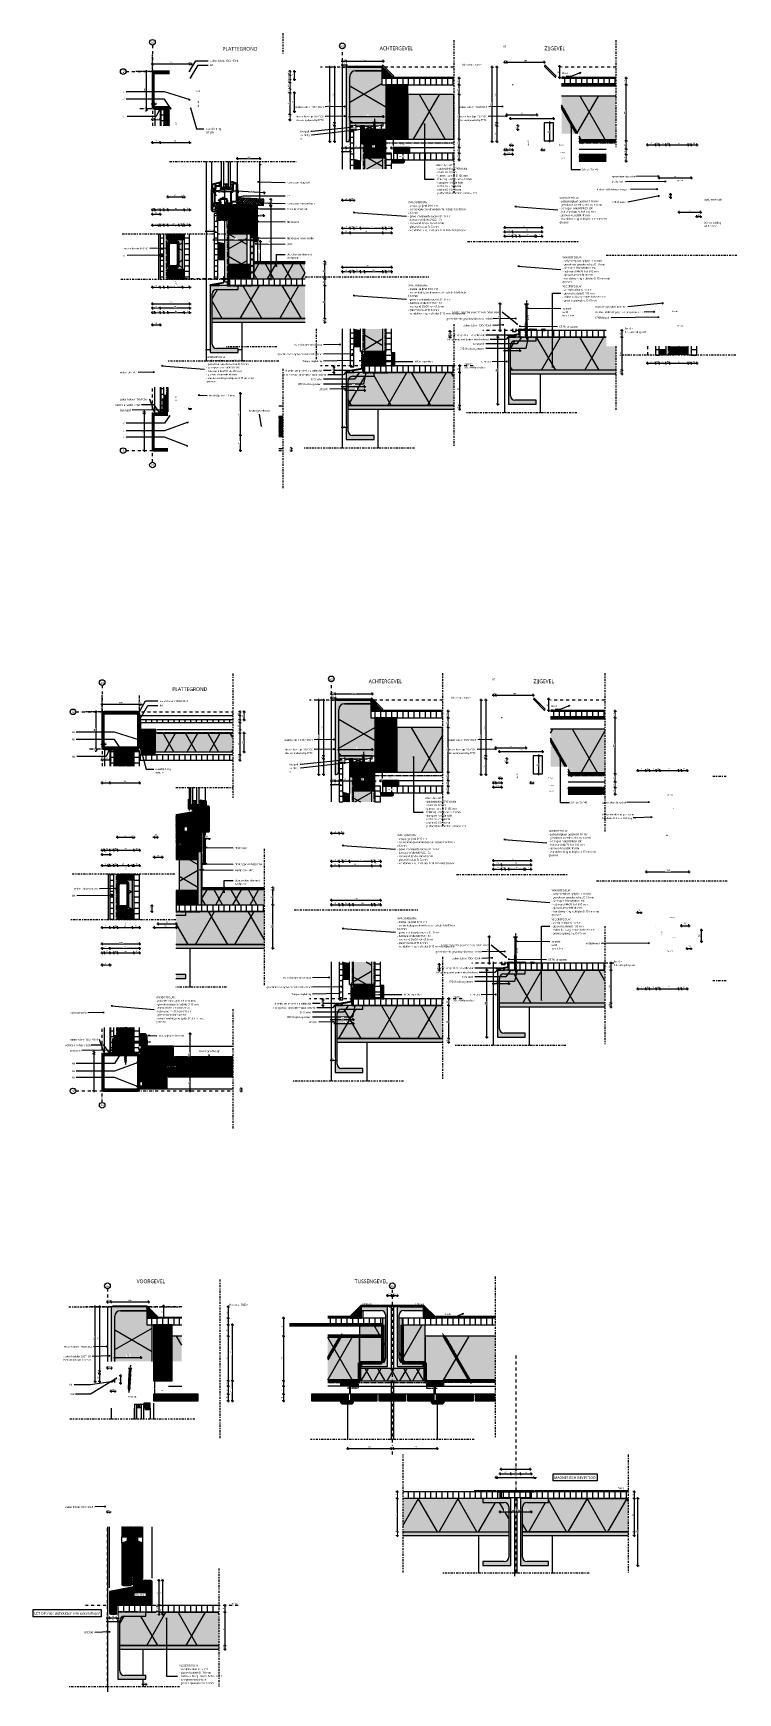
# Model space of a CAD drawing. Header units: millimetres. Extents: x 2457 to 4349, y 3067 to 7524.
import ezdxf

# ---------------------------------------------------------------- set-up
doc = ezdxf.new("R2010")
doc.units = ezdxf.units.MM
for name, pattern in [('MV_center', [15, 6, -3, 3, -3]), ('MV_hartlijn_staal', [6.6, 5, -0.8, 0, -0.8]), ('MV_hidden', [3.75, 2.5, -1.25]), ('MV_stramien', [16, 8, -4, 0, -4])]:
    doc.linetypes.add(name, pattern=pattern)
for name, color, linetype, lineweight in [('A-ANNO-DIMS', 211, 'Continuous', 13), ('A-ANNO-DIMS-2', 211, 'Continuous', 13), ('A-ANNO-NOTE', 131, 'Continuous', 18), ('A-DETL', 90, 'Continuous', 13), ('A-DETL-GENF', 92, 'Continuous', 18), ('A-DETL-MEDM', 33, 'Continuous', 25), ('A-DETL-THIN', 151, 'Continuous', 18), ('G-ANNO-TEXT', 231, 'Continuous', 13)]:
    doc.layers.add(name, color=color, linetype=linetype, lineweight=lineweight)
doc.styles.add('Segoe UI', font='segoeui.ttf', dxfattribs={"height": 3})
doc.styles.add('Segoe UI_1', font='segoeui.ttf', dxfattribs={"height": 3.6})
doc.styles.add('Segoe UI_2', font='segoeui.ttf', dxfattribs={"height": 1.6})
doc.styles.add('Segoe UI_3', font='segoeui.ttf', dxfattribs={"height": 5})
doc.styles.add('Segoe UI_4', font='segoeui.ttf', dxfattribs={"height": 10})
doc.styles.add('Segoe UI_5', font='segoeui.ttf', dxfattribs={"height": 7})
doc.styles.add('Segoe UI_B', font='segoeui.ttf', dxfattribs={"height": 5})
doc.dimstyles.new('1_8_mm', dxfattribs={"dimscale": 304.8, "dimtxt": 3.77051, "dimasz": 0.006562, "dimexe": 0.011811, "dimexo": 0.0625, "dimgap": 0.003281, "dimtad": 1, "dimdec": 0, "dimzin": 0, "dimdsep": 46, "dimtxsty": 'Segoe UI_1', "dimblk1": 'DOTBLANK', "dimblk2": 'DOTBLANK', "dimsah": 1, "dimcen": 0.09, "dimdle": 0.011811, "dimazin": 0, "dimtfac": 1, "dimtdec": 4, "dimtix": 1, "dimtmove": 0, "dimatfit": 3, "dimfxl": 0.011811, "dimfxlon": 1, "dimtvp": 1, "dimtfill": 1, "dimtolj": 1, "dimtzin": 0, "dimarcsym": 2})
doc.dimstyles.new('1_8_mm_1', dxfattribs={"dimscale": 304.8, "dimtxt": 3.77051, "dimasz": 0.006562, "dimexe": 0.011811, "dimexo": 0.0625, "dimgap": 0.003281, "dimtad": 1, "dimdec": 0, "dimzin": 0, "dimdsep": 46, "dimtxsty": 'Segoe UI_1', "dimblk1": 'DOTBLANK', "dimblk2": 'DOTBLANK', "dimsah": 1, "dimcen": 0.09, "dimdle": 0.011811, "dimazin": 0, "dimtfac": 1, "dimtdec": 4, "dimtix": 1, "dimtmove": 1, "dimatfit": 3, "dimfxl": 0.011811, "dimfxlon": 1, "dimtvp": 1, "dimtfill": 1, "dimtolj": 1, "dimtzin": 0, "dimarcsym": 2})
doc.dimstyles.new('1_8_mm_2', dxfattribs={"dimscale": 304.8, "dimtxt": 3.77051, "dimasz": 0.006562, "dimexe": 0.011811, "dimexo": 0.0625, "dimgap": 0.003281, "dimtad": 1, "dimdec": 0, "dimzin": 0, "dimdsep": 46, "dimtxsty": 'Segoe UI_1', "dimblk1": 'DOTBLANK', "dimblk2": 'DOTBLANK', "dimsah": 1, "dimcen": 0.09, "dimdle": 0.011811, "dimazin": 0, "dimtfac": 1, "dimtdec": 4, "dimtix": 1, "dimtmove": 2, "dimatfit": 3, "dimfxl": 0.011811, "dimfxlon": 1, "dimtvp": 1, "dimtfill": 1, "dimtolj": 1, "dimtzin": 0, "dimarcsym": 2})
doc.dimstyles.new('1_8_mm_3', dxfattribs={"dimscale": 304.8, "dimtxt": 3.77051, "dimasz": 0.006562, "dimexe": 0.011811, "dimexo": 0.0625, "dimgap": 0.003281, "dimtad": 1, "dimdec": 0, "dimzin": 0, "dimdsep": 46, "dimtxsty": 'Segoe UI_1', "dimblk1": 'DOTBLANK', "dimblk2": 'DOTBLANK', "dimsah": 1, "dimcen": 0.09, "dimdle": 0.011811, "dimazin": 0, "dimtfac": 1, "dimtdec": 4, "dimtix": 1, "dimtmove": 0, "dimatfit": 3, "dimfxl": 0.011811, "dimfxlon": 1, "dimtvp": 1, "dimtfill": 1, "dimtolj": 1, "dimtzin": 0, "dimarcsym": 2})
doc.dimstyles.new('1_8mm_continuous_mm', dxfattribs={"dimscale": 304.8, "dimtxt": 3.77051, "dimasz": 0.006562, "dimexe": 0.011811, "dimexo": 0.0625, "dimgap": 0.003281, "dimtad": 1, "dimdec": 0, "dimzin": 0, "dimdsep": 46, "dimtxsty": 'Segoe UI_1', "dimblk1": 'DOTBLANK', "dimblk2": 'DOTBLANK', "dimsah": 1, "dimcen": 0.09, "dimdle": 0.011811, "dimazin": 0, "dimtfac": 1, "dimtdec": 4, "dimtix": 1, "dimtmove": 0, "dimatfit": 3, "dimfxl": 0.011811, "dimfxlon": 1, "dimtvp": 1, "dimtfill": 1, "dimtolj": 1, "dimtzin": 0, "dimarcsym": 2})
doc.dimstyles.new('2_5_mm', dxfattribs={"dimscale": 304.8, "dimtxt": 5.23682, "dimasz": 0.006562, "dimexe": 0.011811, "dimexo": 0.0625, "dimgap": 0.005906, "dimtad": 1, "dimdec": 0, "dimzin": 0, "dimdsep": 46, "dimtxsty": 'Segoe UI_3', "dimblk1": 'DOTBLANK', "dimblk2": 'DOTBLANK', "dimsah": 1, "dimcen": 0.09, "dimdle": 0.011811, "dimazin": 0, "dimtfac": 1, "dimtdec": 4, "dimtix": 1, "dimtmove": 0, "dimatfit": 3, "dimfxl": 0.011811, "dimfxlon": 1, "dimtvp": 1, "dimtfill": 1, "dimtolj": 1, "dimtzin": 0, "dimarcsym": 2})
doc.dimstyles.new('2_5_mm_gray', dxfattribs={"dimscale": 304.8, "dimtxt": 5.23682, "dimasz": 0.006562, "dimexe": 0.011811, "dimexo": 0.0625, "dimgap": 0.003281, "dimtad": 1, "dimdec": 0, "dimzin": 0, "dimdsep": 46, "dimtxsty": 'Segoe UI_3', "dimblk1": 'DOTBLANK', "dimblk2": 'DOTBLANK', "dimsah": 1, "dimcen": 0.09, "dimdle": 0.011811, "dimazin": 0, "dimtfac": 1, "dimtdec": 4, "dimtix": 1, "dimtmove": 0, "dimatfit": 3, "dimfxl": 0.011811, "dimfxlon": 1, "dimtvp": 1, "dimtfill": 1, "dimtolj": 1, "dimtzin": 0, "dimarcsym": 2})
pattern_1 = [(270, (0, 0), (-15, -9e-16), [])]
pattern_2 = [(90, (0, 0), (-15, 9e-16), [])]
pattern_3 = [(45, (0, 0), (-1.41421356, 1.41421356), []), (135, (0, 0), (-1.41421356, -1.41421356), [])]
pattern_4 = [(0, (0, 0), (8.128, 2.032), [0.67056, -5.425, 0.67056, -5.425, -32.512]), (0, (0, 0), (8.128, 2.032), [-12.192, 0.67056, -11.521, 0.67056, -5.425, -14.224]), (0, (0, 0), (8.128, 2.032), [-30.48, 0.67056, -3.393, 0.67056, -9.489]), (120, (3.048, 1.016), (-5.8237636, 6.0230545), [0.67056, -5.425, 0.67056, -5.425, -32.512]), (120, (3.048, 1.016), (-5.8237636, 6.0230545), [-12.192, 0.67056, -11.521, 0.67056, -5.425, -14.224]), (120, (3.048, 1.016), (-5.8237636, 6.0230545), [-30.48, 0.67056, -3.393, 0.67056, -9.489]), (240, (4.064, 5.08), (-2.3042364, -8.0550545), [0.67056, -5.425, 0.67056, -5.425, -32.512]), (240, (4.064, 5.08), (-2.3042364, -8.0550545), [-12.192, 0.67056, -11.521, 0.67056, -5.425, -14.224]), (240, (4.064, 5.08), (-2.3042364, -8.0550545), [-30.48, 0.67056, -3.393, 0.67056, -9.489])]
pattern_5 = [(300, (0, 0), (-34.641, -20), []), (240, (0, 0), (-34.641, 20), [])]
pattern_6 = [(60, (0, 0), (-45.0333, 26), []), (120, (0, 0), (-45.0333, -26), [])]
pattern_7 = [(60, (-357.56, 184.11), (-79.674, 46), []), (120, (-357.56, 184.11), (-79.674, -46), [])]
pattern_8 = [(45, (0, 0), (-4.2426407, 4.2426407), []), (45, (0.2, 0), (-4.2426407, 4.2426407), []), (45, (4, 0), (-4.2426407, 4.2426407), [])]
pattern_9 = [(90, (0, 0), (-3.81, 2e-16), []), (90, (1.905, 0), (-3.81, 2e-16), [1.905, -0.9525])]
pattern_10 = [(90, (4, 0), (-10, 6e-16), []), (90, (5, 0), (-10, 6e-16), []), (90, (6, 0), (-10, 6e-16), []), (90, (7, 0), (-10, 6e-16), [])]
pattern_11 = [(60, (0, 0), (-34.641, 20), []), (120, (0, 0), (-34.641, -20), [])]
pattern_12 = [(45, (0, 0), (-1.41421356, 1.41421356), [])]
pattern_13 = [(45, (0, 0), (-8.980256, 8.980256), []), (45, (3.175, 0), (0, 17.960512), []), (45, (-3.175, 0), (0, 17.960512), [])]
pattern_14 = [(60, (12.83, 244.8), (-107.387, 62), []), (120, (12.83, 244.8), (-107.387, -62), [])]
pattern_15 = [(60, (0, 0), (-87.295, 50.4), []), (120, (0, 0), (-87.295, -50.4), [])]
pattern_16 = [(300, (12.83, -244.8), (-107.39, -62), []), (240, (12.83, -244.8), (-107.39, 62), [])]

msp = doc.modelspace()

# ---------------------------------------------------------------- texts
at = {"layer": 'A-ANNO-NOTE', "lineweight": 13, "attachment_point": 1}
for s, insert, char_height, width, style in [('10 x 44', (2891.5, 7370.8), 3, 16.194, 'Segoe UI'), ('146 x 59', (3425, 7313.8), 3, 18.92, 'Segoe UI'), ('38 x 58', (3365.9, 7248.1), 3.6, 20.523, 'Segoe UI_1'), ('22 x 44', (3868.7, 7225.8), 3, 16.194, 'Segoe UI'), ('38 x 58', (3365.9, 7210.1), 3.6, 20.523, 'Segoe UI_1'), ('15 x 44', (3438.7, 7211.3), 3, 16.194, 'Segoe UI'), ('38 x 58', (4185.8, 7129.9), 3.6, 20.523, 'Segoe UI_1'), ('38 x 86', (2986.8, 7044.6), 3.6, 20.523, 'Segoe UI_1'), ('38 x 58', (3002.1, 7006.3), 3.6, 20.523, 'Segoe UI_1'), ('38 x 58', (3002.1, 6885.3), 3.6, 20.523, 'Segoe UI_1'), ('38 x 86', (4171.8, 6778.9), 3.6, 20.523, 'Segoe UI_1'), ('38 x 58', (4185.8, 6740.9), 3.6, 20.523, 'Segoe UI_1'), ('38 x 58', (3367.2, 6651.8), 3.6, 20.523, 'Segoe UI_1'), ('10 x 44', (2756.5, 5651.2), 3, 16.194, 'Segoe UI'), ('146 x 59', (3395.5, 5613.9), 3, 18.92, 'Segoe UI'), ('38 x 58', (3336.4, 5548.1), 3.6, 20.523, 'Segoe UI_1'), ('38 x 58', (3336.4, 5510.1), 3.6, 20.523, 'Segoe UI_1'), ('15 x 44', (3409.1, 5511.3), 3, 16.194, 'Segoe UI'), ('22 x 44', (3839.1, 5525.9), 3, 16.194, 'Segoe UI'), ('38 x 58', (4159.8, 5481.5), 3.6, 20.523, 'Segoe UI_1'), ('38 x 38', (4174.3, 5442.6), 1.6, 9.46, 'Segoe UI_2'), ('38 x 38', (2875.4, 5362.7), 1.6, 9.46, 'Segoe UI_2'), ('38 x 58', (2862.1, 5325.2), 3.6, 20.523, 'Segoe UI_1'), ('38 x 58', (2862.1, 5204.2), 3.6, 20.523, 'Segoe UI_1'), ('38 x 38', (4174.3, 5097.3), 1.6, 9.46, 'Segoe UI_2'), ('38 x 58', (4159.8, 5060.2), 3.6, 20.523, 'Segoe UI_1'), ('38 x 58', (3337.6, 4951.8), 3.6, 20.523, 'Segoe UI_1'), ('150 x 50', (2796.5, 3982), 3, 18.92, 'Segoe UI'), ('22 x 44', (2794.3, 3881), 3, 16.194, 'Segoe UI'), ('15 x 44', (3299.2, 3899.5), 3, 16.194, 'Segoe UI'), ('15 x 44', (3529.8, 3899.5), 3, 16.194, 'Segoe UI')]:
    msp.add_mtext(s, dxfattribs=dict(at, insert=insert, char_height=char_height, width=width, style=style))
at = {"layer": 'A-ANNO-NOTE', "lineweight": 13, "attachment_point": 1, "rotation": 90}
for s, insert, char_height, width, style in [('38 x 58', (2898.2, 7326.3), 3.6, 20.523, 'Segoe UI_1'), ('10 x 44', (2811.5, 7292), 3, 16.194, 'Segoe UI'), ('44 x 71', (2838.8, 7274.5), 3, 16.194, 'Segoe UI'), ('10 x 44', (3339.7, 7243), 3, 16.194, 'Segoe UI'), ('44 x 70', (3785, 7223), 3, 16.194, 'Segoe UI'), ('44 x 71', (2838.8, 6997.2), 3, 16.194, 'Segoe UI'), ('44 x 71', (2838.8, 6848.2), 3, 16.194, 'Segoe UI'), ('44 x 70', (3785, 6754), 3, 16.194, 'Segoe UI'), ('18 x 45', (4146.2, 6646.8), 1.6, 9.46, 'Segoe UI_2'), ('10 x 44', (2811.5, 6522), 3, 16.194, 'Segoe UI'), ('44 x 71', (2838.8, 6535.5), 3, 16.194, 'Segoe UI'), ('38 x 58', (2763.3, 5606.7), 3.6, 20.523, 'Segoe UI_1'), ('10 x 44', (2676.6, 5572.4), 3, 16.194, 'Segoe UI'), ('44 x 71', (2703.9, 5555), 3, 16.194, 'Segoe UI'), ('10 x 44', (3310.1, 5543.1), 3, 16.194, 'Segoe UI'), ('44 x 70', (3755.5, 5523.1), 3, 16.194, 'Segoe UI'), ('30 x 45', (2844.7, 5365.3), 3, 16.194, 'Segoe UI'), ('44 x 71', (2703.9, 5277.7), 3, 16.194, 'Segoe UI'), ('44 x 71', (2703.9, 5128.7), 3, 16.194, 'Segoe UI'), ('30 x 45', (4143.6, 5099.9), 3, 16.194, 'Segoe UI'), ('44 x 70', (3755.5, 5054.1), 3, 16.194, 'Segoe UI'), ('10 x 44', (2676.6, 4802.5), 3, 16.194, 'Segoe UI'), ('44 x 71', (2703.9, 4816), 3, 16.194, 'Segoe UI')]:
    msp.add_mtext(s, dxfattribs=dict(at, insert=insert, char_height=char_height, width=width, style=style))
at = {"layer": 'G-ANNO-TEXT', "color": 7, "attachment_point": 1}
for s, insert, char_height, width, style in [('AS', (2773.2, 7501.6), 5, 9.941, 'Segoe UI_3'), ('AS', (3283.4, 7491.8), 5, 9.941, 'Segoe UI_3'), ('AS', (3719.4, 7491.8), 5, 9.941, 'Segoe UI_3'), ('ZIJGEVEL', (3829.8, 7488.7), 10, 69.586, 'Segoe UI_4'), ('stalen kolom 100x100x4', (2931.8, 7453.1), 5, 90.751, 'Segoe UI_3'), ('PLATTEGROND', (2965.2, 7487.3), 10, 117.207, 'Segoe UI_4'), ('kit', (2931.8, 7441), 5, 9.139, 'Segoe UI_3'), ('bk constr. 3082+', (3610, 7442), 5, 63.013, 'Segoe UI_3'), ('kit', (2696.1, 7369.8), 5, 9.139, 'Segoe UI_3'), ('kit', (2696.1, 7349.8), 5, 9.139, 'Segoe UI_3'), ('stalen kolom 100x100x4', (3600.4, 7328.8), 5, 90.751, 'Segoe UI_3'), ('kit', (2696.1, 7303.6), 5, 9.139, 'Segoe UI_3'), ('naaddichting ', (2920.2, 7270.3), 5, 51.308, 'Segoe UI_3'), ('met aangelaste lip 8*70', (3600.1, 7293.8), 5, 88.827, 'Segoe UI_3'), ('stalen hoeklijn 200*100', (3600.9, 7303.2), 5, 87.865, 'Segoe UI_3'), ('schuim', (2920.2, 7260.9), 5, 26.456, 'Segoe UI_3'), ('vulblokj', (3174.7, 7253.2), 5, 29.181, 'Segoe UI_3'), ('tixopalt', (3174.7, 7263.1), 5, 28.059, 'Segoe UI_3'), ('e', (3174.7, 7243.8), 5, 4.489, 'Segoe UI_3'), ('15 x 44', (3871.3, 7205.4), 3, 16.194, 'Segoe UI'), ('- dakbedekking EPDM folie', (3538.8, 7163.1), 5, 102.295, 'Segoe UI_3'), ('- OSB III D 18 mm', (3538.8, 7153.7), 5, 67.823, 'Segoe UI_3'), ('- glaswol isolatie D 120 mm', (3538.8, 7144.4), 5, 104.54, 'Segoe UI_3'), ('- balklaag 59x146 hoh 610 mm', (3538.8, 7135), 5, 117.046, 'Segoe UI_3'), ('DAKOPBOUW:', (3538.8, 7172.5), 5, 58.042, 'Segoe UI_B'), ('Schroef 6x140', (3929.8, 7161.1), 5, 53.072, 'Segoe UI_3'), ('geventileerde rachel', (4011.2, 7141.9), 5, 76, 'Segoe UI_3'), ('kunststeen dagkant', (3138.5, 7126.3), 5, 73.274, 'Segoe UI_3'), ('kit', (3138.5, 7090), 5, 9.139, 'Segoe UI_3'), ('- dampremmende folie', (3538.8, 7125.6), 5, 87.063, 'Segoe UI_3'), ('- rachels D 22x44 mm', (3538.8, 7116.2), 5, 82.093, 'Segoe UI_3'), ('- rachels D 15x44 mm', (3538.8, 7106.8), 5, 82.093, 'Segoe UI_3'), ('- plafond houtendelen D 18x92 mm', (3538.8, 7097.4), 5, 135.004, 'Segoe UI_3'), ('Rubber afdichting+ tixopalt ', (3970.5, 7107.1), 5, 105.823, 'Segoe UI_3'), ('lekdorpel ', (4011.2, 7127.7), 5, 37.519, 'Segoe UI_3'), ('Opvullen met pur', (3138.5, 7055), 5, 65.899, 'Segoe UI_3'), ('kunststeen vensterbank', (3138.5, 7070), 5, 88.186, 'Segoe UI_3'), ('WANDOPBOUW:', (3464, 7072.9), 5, 67.823, 'Segoe UI_B'), ('- trespa, gelijmd D 10 mm', (3464, 7063.5), 5, 98.287, 'Segoe UI_3'), ('- horizontale gewolmaniseerde rachels 18x45 hoh ', (3464, 7054.1), 5, 188.236, 'Segoe UI_3'), ('610 mm', (3464, 7044.7), 5, 31.105, 'Segoe UI_3'), ('WANDOPBOUW:', (3870.7, 7084.9), 5, 67.823, 'Segoe UI_B'), ('- polyesterplaat, gelijmd D 10 mm', (3870.7, 7075.5), 5, 128.27, 'Segoe UI_3'), ('- gewolmaniseerde rachels D 10 mm', (3870.7, 7066.1), 5, 137.409, 'Segoe UI_3'), ('- damopen folie MORGO 150', (3870.7, 7056.7), 5, 110.633, 'Segoe UI_3'), ('- hsb-wand 44x70 hoh 610 mm', (3870.7, 7047.3), 5, 118.008, 'Segoe UI_3'), ('EPDM-band', (4011.2, 7073.4), 5, 45.215, 'Segoe UI_3'), ('oukume strook ', (4258.7, 7080), 5, 58.844, 'Segoe UI_3'), ('fibotrespo', (3138.5, 7020), 5, 38.481, 'Segoe UI_3'), ('- gewolmaniseerde rachels D 10 mm', (3464, 7035.3), 5, 137.409, 'Segoe UI_3'), ('- damopen folie MORGO 150', (3464, 7025.9), 5, 110.633, 'Segoe UI_3'), ('- hsb-wand 38x58 hoh 610 mm', (3464, 7016.6), 5, 118.008, 'Segoe UI_3'), ('- glaswol Acoustifit 50 mm', (3464, 7007.2), 5, 100.371, 'Segoe UI_3'), ('- wandafwerking multiplex D 15 mm met groeven', (3464, 6997.8), 5, 186.954, 'Segoe UI_3'), ('- glaswol Acoustifit 40 mm', (3870.7, 7037.9), 5, 100.371, 'Segoe UI_3'), ('- wandafwerking multiplex D 15 mm met ', (3870.7, 7028.5), 5, 156.329, 'Segoe UI_3'), ('groeven', (3870.7, 7019.1), 5, 30.624, 'Segoe UI_3'), ('20 mm speling ', (4258.7, 7018), 5, 58.203, 'Segoe UI_3'), ('i/d breedte', (4258.7, 7008.6), 5, 42.008, 'Segoe UI_3'), ('fibotrespo onderprofiel', (3138.5, 6976.2), 5, 87.224, 'Segoe UI_3'), ('plint', (3138.5, 6960.2), 5, 16.835, 'Segoe UI_3'), ('kit', (2696.1, 6929.6), 5, 9.139, 'Segoe UI_3'), ('stalen kolom K60/30', (2701, 6948.7), 5, 77.443, 'Segoe UI_3'), ('wediplaat', (3138.5, 6923.5), 5, 36.236, 'Segoe UI_3'), ('douchevloer element', (3138.5, 6932.9), 5, 79.367, 'Segoe UI_3'), ('WANDOPBOUW:', (3878.7, 6924.9), 5, 67.823, 'Segoe UI_B'), ('- polyesterplaat, gelijmd D 10 mm', (3878.7, 6915.5), 5, 128.27, 'Segoe UI_3'), ('- gewolmaniseerde rachels D 10 mm', (3878.7, 6906.1), 5, 137.409, 'Segoe UI_3'), ('- damopen folie MORGO 150', (3878.7, 6896.7), 5, 110.633, 'Segoe UI_3'), ('- hsb-wand 44x70 hoh 610 mm', (3878.7, 6887.3), 5, 118.008, 'Segoe UI_3'), ('- glaswol Acoustifit 40 mm', (3878.7, 6877.9), 5, 100.371, 'Segoe UI_3'), ('- wandafwerking multiplex D 15 mm met ', (3878.7, 6868.5), 5, 156.329, 'Segoe UI_3'), ('WANDOPBOUW:', (3464, 6849.5), 5, 67.823, 'Segoe UI_B'), ('- trespa, gelijmd D 10 mm', (3464, 6840.1), 5, 98.287, 'Segoe UI_3'), ('- horizontale gewolmaniseerde rachels 18x45 hoh ', (3464, 6830.7), 5, 188.236, 'Segoe UI_3'), ('610 mm', (3464, 6821.4), 5, 31.105, 'Segoe UI_3'), ('VLOEROPBOUW:', (3878.7, 6847.1), 5, 66.861, 'Segoe UI_B'), ('- varelplexplaat D 18 mm', (3878.7, 6837.7), 5, 94.759, 'Segoe UI_3'), ('- glaswol isolatie D 100 mm', (3878.7, 6828.3), 5, 104.54, 'Segoe UI_3'), ('groeven', (3878.7, 6859.1), 5, 30.624, 'Segoe UI_3'), ('- gewolmaniseerde rachels D 10 mm', (3464, 6812), 5, 137.409, 'Segoe UI_3'), ('- damopen folie MORGO 150', (3464, 6802.6), 5, 110.633, 'Segoe UI_3'), ('- hsb-wand 38x58 hoh 610 mm', (3464, 6793.2), 5, 118.008, 'Segoe UI_3'), ('- glaswol Acoustifit 50 mm', (3464, 6783.8), 5, 100.371, 'Segoe UI_3'), ('- wandafwerking multiplex D 15 mm met groeven', (3464, 6774.4), 5, 186.954, 'Segoe UI_3'), ('plastic U-profiel geperforeerd 9mm breed', (3581.2, 6777.5), 5, 157.131, 'Segoe UI_3'), ('- stalen balklaag 100x95 hoh 590 mm', (3878.7, 6818.9), 5, 141.578, 'Segoe UI_3'), ('- groene spaanplaat D 10 mm', (3878.7, 6809.5), 5, 112.557, 'Segoe UI_3'), ('schroef', (3878.7, 6787.3), 5, 27.257, 'Segoe UI_3'), ('6x90 ', (3878.7, 6777.9), 5, 20.203, 'Segoe UI_3'), ('Rondom opvullen met Pur', (3967.2, 6791.9), 5, 98.928, 'Segoe UI_3'), ('Rubber afdichting+ grijs transparante kit ', (3967.2, 6777.9), 5, 154.405, 'Segoe UI_3'), ('geventileerde gewolmaniseerde rachel', (3567, 6759.9), 5, 144.464, 'Segoe UI_3'), ('stalen kolom 100x100x4', (3611.3, 6742.3), 5, 90.751, 'Segoe UI_3'), ('EPDM omzetten', (3870.1, 6738.8), 5, 60.928, 'Segoe UI_3'), ('hoh 1.0 m', (3878.7, 6768.6), 5, 37.84, 'Segoe UI_3'), ('EPDM-band', (3967.2, 6762.9), 5, 45.215, 'Segoe UI_3'), ('stalen kolom 100x100x4', (3156.7, 6690.1), 5, 90.751, 'Segoe UI_3'), ('bataband', (3638.2, 6692.5), 5, 35.595, 'Segoe UI_3'), ('WANDOPBOUW:', (2921.7, 6657.2), 5, 67.823, 'Segoe UI_B'), ('- polyesterplaat, gelijmd D 10 mm', (2921.7, 6647.8), 5, 128.27, 'Segoe UI_3'), ('geventileerde gewolmaniseerde rachel', (3112.4, 6664.9), 5, 144.464, 'Segoe UI_3'), ('Trespa beplating ', (3179.9, 6646.5), 5, 62.692, 'Segoe UI_3'), ('EPDM opzetten', (3481.4, 6645.3), 5, 58.523, 'Segoe UI_3'), ('EPDM ophoogzetten', (3603, 6679.7), 5, 78.245, 'Segoe UI_3'), ('UPE180', (3660.9, 6644.2), 5, 28.861, 'Segoe UI_3'), ('stalen UPE180', (2689.6, 6615.7), 5, 53.392, 'Segoe UI_3'), ('- gewolmaniseerde rachels D 10 mm', (2921.7, 6638.4), 5, 137.409, 'Segoe UI_3'), ('- damopen folie MORGO 150', (2921.7, 6629), 5, 110.633, 'Segoe UI_3'), ('- hsb-wand 44x70 hoh 610 mm', (2921.7, 6619.7), 5, 118.008, 'Segoe UI_3'), ('- glaswol Acoustifit 40 mm', (2921.7, 6610.3), 5, 100.371, 'Segoe UI_3'), ('- wandafwerking multiplex D 15 mm met ', (2921.7, 6600.9), 5, 156.329, 'Segoe UI_3'), ('Aluminium profiel in sikaflex kit', (3134.2, 6620.8), 5, 118.008, 'Segoe UI_3'), ('bataband', (3202.2, 6597.5), 5, 35.595, 'Segoe UI_3'), ('groeven', (2921.7, 6591.5), 5, 30.624, 'Segoe UI_3'), ('meubelpaneel 18 mm', (2928.7, 6553.8), 5, 82.253, 'Segoe UI_3'), ('EPDM ophoogzetten', (3167, 6584.7), 5, 78.245, 'Segoe UI_3'), ('UPE180', (3224.4, 6570.7), 5, 28.861, 'Segoe UI_3'), ('stalen kolom 100x100x4', (2689.6, 6543.7), 5, 90.751, 'Segoe UI_3'), ('batuband', (2689.6, 6514.3), 5, 36.076, 'Segoe UI_3'), ('houtengevelkozijn', (3035.9, 6512.8), 5, 68.785, 'Segoe UI_3'), ('kit', (2696.1, 6479.4), 5, 9.139, 'Segoe UI_3'), ('kit', (2696.1, 6459.4), 5, 9.139, 'Segoe UI_3'), ('kit', (2696.1, 6442.3), 5, 9.139, 'Segoe UI_3'), ('AS', (2773.2, 6367.6), 5, 9.941, 'Segoe UI_3'), ('AS', (2638.3, 5782), 5, 9.941, 'Segoe UI_3'), ('PLATTEGROND', (2830.3, 5767.7), 10, 117.207, 'Segoe UI_4'), ('AS', (3253.9, 5791.9), 5, 9.941, 'Segoe UI_3'), ('AS', (3689.9, 5791.9), 5, 9.941, 'Segoe UI_3'), ('ZIJGEVEL', (3800.3, 5788.8), 10, 69.586, 'Segoe UI_4'), ('stalen kolom 100x100x4', (2796.8, 5733.5), 5, 90.751, 'Segoe UI_3'), ('kit', (2796.8, 5721.4), 5, 9.139, 'Segoe UI_3'), ('bk constr. 3082+', (3580.4, 5742.1), 5, 63.013, 'Segoe UI_3'), ('kit', (2561.2, 5650.2), 5, 9.139, 'Segoe UI_3'), ('kit', (2561.2, 5630.2), 5, 9.139, 'Segoe UI_3'), ('stalen kolom 100x100x4', (3131.3, 5628.9), 5, 90.751, 'Segoe UI_3'), ('stalen kolom 100x100x4', (3570.9, 5628.9), 5, 90.751, 'Segoe UI_3'), ('kit', (2561.2, 5584.1), 5, 9.139, 'Segoe UI_3'), ('met aangelaste lip 8*70', (3132.8, 5593.9), 5, 88.827, 'Segoe UI_3'), ('stalen hoeklijn 200*100', (3133.6, 5603.3), 5, 87.865, 'Segoe UI_3'), ('met aangelaste lip 8*70', (3570.6, 5593.9), 5, 88.827, 'Segoe UI_3'), ('stalen hoeklijn 200*100', (3571.4, 5603.3), 5, 87.865, 'Segoe UI_3'), ('schuim', (2785.3, 5541.3), 5, 26.456, 'Segoe UI_3'), ('naaddichting ', (2785.3, 5550.7), 5, 51.308, 'Segoe UI_3'), ('vulblokj', (3145.2, 5553.2), 5, 29.181, 'Segoe UI_3'), ('tixopalt', (3145.2, 5563.1), 5, 28.059, 'Segoe UI_3'), ('e', (3145.2, 5543.8), 5, 4.489, 'Segoe UI_3'), ('15 x 44', (3841.8, 5505.4), 3, 16.194, 'Segoe UI'), ('- dakbedekking EPDM folie', (3509.3, 5463.2), 5, 102.295, 'Segoe UI_3'), ('- OSB III D 18 mm', (3509.3, 5453.8), 5, 67.823, 'Segoe UI_3'), ('- glaswol isolatie D 120 mm', (3509.3, 5444.4), 5, 104.54, 'Segoe UI_3'), ('DAKOPBOUW:', (3509.3, 5472.6), 5, 58.042, 'Segoe UI_B'), ('Schroef 6x140', (3900.2, 5461.2), 5, 53.072, 'Segoe UI_3'), ('- balklaag 59x146 hoh 610 mm', (3509.3, 5435), 5, 117.046, 'Segoe UI_3'), ('- dampremmende folie', (3509.3, 5425.6), 5, 87.063, 'Segoe UI_3'), ('- rachels D 22x44 mm', (3509.3, 5416.2), 5, 82.093, 'Segoe UI_3'), ('- rachels D 15x44 mm', (3509.3, 5406.8), 5, 82.093, 'Segoe UI_3'), ('- plafond houtendelen D 18x92 mm', (3509.3, 5397.4), 5, 135.004, 'Segoe UI_3'), ('batuband t.b.v. afdichting.', (3985.2, 5419.3), 5, 97.325, 'Segoe UI_3'), ('Kozijn rondom in pakken in ', (3985.2, 5428.7), 5, 105.502, 'Segoe UI_3'), ('WANDOPBOUW:', (3434.5, 5373), 5, 67.823, 'Segoe UI_B'), ('- trespa, gelijmd D 10 mm', (3434.5, 5363.6), 5, 98.287, 'Segoe UI_3'), ('- horizontale gewolmaniseerde rachels 18x45 hoh ', (3434.5, 5354.2), 5, 188.236, 'Segoe UI_3'), ('WANDOPBOUW:', (3841.2, 5384.9), 5, 67.823, 'Segoe UI_B'), ('- polyesterplaat, gelijmd D 10 mm', (3841.2, 5375.5), 5, 128.27, 'Segoe UI_3'), ('- gewolmaniseerde rachels D 10 mm', (3841.2, 5366.1), 5, 137.409, 'Segoe UI_3'), ('- damopen folie MORGO 150', (3841.2, 5356.8), 5, 110.633, 'Segoe UI_3'), ('fibotrespo', (2998.5, 5338.9), 5, 38.481, 'Segoe UI_3'), ('- gewolmaniseerde rachels D 10 mm', (3434.5, 5335.4), 5, 137.409, 'Segoe UI_3'), ('- damopen folie MORGO 150', (3434.5, 5326), 5, 110.633, 'Segoe UI_3'), ('- hsb-wand 38x58 hoh 610 mm', (3434.5, 5316.6), 5, 118.008, 'Segoe UI_3'), ('- glaswol Acoustifit 50 mm', (3434.5, 5307.2), 5, 100.371, 'Segoe UI_3'), ('610 mm', (3434.5, 5344.8), 5, 31.105, 'Segoe UI_3'), ('- hsb-wand 44x70 hoh 610 mm', (3841.2, 5347.4), 5, 118.008, 'Segoe UI_3'), ('- glaswol Acoustifit 40 mm', (3841.2, 5338), 5, 100.371, 'Segoe UI_3'), ('- wandafwerking multiplex D 15 mm met ', (3841.2, 5328.6), 5, 156.329, 'Segoe UI_3'), ('groeven', (3841.2, 5319.2), 5, 30.624, 'Segoe UI_3'), ('fibotrespo onderprofiel', (2998.5, 5295.1), 5, 87.224, 'Segoe UI_3'), ('wediplaat+ plint', (2998.5, 5279), 5, 61.249, 'Segoe UI_3'), ('- wandafwerking multiplex D 15 mm met groeven', (3434.5, 5297.8), 5, 186.954, 'Segoe UI_3'), ('stalen kolom K60/30', (2566.1, 5229.1), 5, 77.443, 'Segoe UI_3'), ('wediplaat', (2998.5, 5242.4), 5, 36.236, 'Segoe UI_3'), ('douchevloer element', (2998.5, 5251.7), 5, 79.367, 'Segoe UI_3'), ('WANDOPBOUW:', (3849.2, 5224.9), 5, 67.823, 'Segoe UI_B'), ('- polyesterplaat, gelijmd D 10 mm', (3849.2, 5215.5), 5, 128.27, 'Segoe UI_3'), ('kit', (2561.2, 5210.1), 5, 9.139, 'Segoe UI_3'), ('- gewolmaniseerde rachels D 10 mm', (3849.2, 5206.1), 5, 137.409, 'Segoe UI_3'), ('- damopen folie MORGO 150', (3849.2, 5196.8), 5, 110.633, 'Segoe UI_3'), ('- hsb-wand 44x70 hoh 610 mm', (3849.2, 5187.4), 5, 118.008, 'Segoe UI_3'), ('- glaswol Acoustifit 40 mm', (3849.2, 5178), 5, 100.371, 'Segoe UI_3'), ('WANDOPBOUW:', (3434.5, 5149.6), 5, 67.823, 'Segoe UI_B'), ('- trespa, gelijmd D 10 mm', (3434.5, 5140.2), 5, 98.287, 'Segoe UI_3'), ('- horizontale gewolmaniseerde rachels 18x45 hoh ', (3434.5, 5130.8), 5, 188.236, 'Segoe UI_3'), ('VLOEROPBOUW:', (3849.2, 5147.1), 5, 66.861, 'Segoe UI_B'), ('- wandafwerking multiplex D 15 mm met ', (3849.2, 5168.6), 5, 156.329, 'Segoe UI_3'), ('- varelplexplaat D 18 mm', (3849.2, 5137.7), 5, 94.759, 'Segoe UI_3'), ('- glaswol isolatie D 100 mm', (3849.2, 5128.4), 5, 104.54, 'Segoe UI_3'), ('groeven', (3849.2, 5159.2), 5, 30.624, 'Segoe UI_3'), ('- gewolmaniseerde rachels D 10 mm', (3434.5, 5112), 5, 137.409, 'Segoe UI_3'), ('- damopen folie MORGO 150', (3434.5, 5102.6), 5, 110.633, 'Segoe UI_3'), ('- hsb-wand 38x58 hoh 610 mm', (3434.5, 5093.2), 5, 118.008, 'Segoe UI_3'), ('- glaswol Acoustifit 50 mm', (3434.5, 5083.8), 5, 100.371, 'Segoe UI_3'), ('610 mm', (3434.5, 5121.4), 5, 31.105, 'Segoe UI_3'), ('- stalen balklaag 100x95 hoh 590 mm', (3849.2, 5119), 5, 141.578, 'Segoe UI_3'), ('- groene spaanplaat D 10 mm', (3849.2, 5109.6), 5, 112.557, 'Segoe UI_3'), ('schroef', (3849.2, 5087.4), 5, 27.257, 'Segoe UI_3'), ('EPDM-band', (3941.2, 5082.2), 5, 45.215, 'Segoe UI_3'), ('- wandafwerking multiplex D 15 mm met groeven', (3434.5, 5074.4), 5, 186.954, 'Segoe UI_3'), ('geventileerde gewolmaniseerde rachel', (3537.5, 5059.9), 5, 144.464, 'Segoe UI_3'), ('plastic U-profiel geperforeerd 9mm breed', (3551.6, 5077.6), 5, 157.131, 'Segoe UI_3'), ('stalen kolom 100x100x4', (3581.8, 5042.3), 5, 90.751, 'Segoe UI_3'), ('EPDM omzetten', (3840.6, 5038.9), 5, 60.928, 'Segoe UI_3'), ('6x90 ', (3849.2, 5078), 5, 20.203, 'Segoe UI_3'), ('hoh 1.0 m', (3849.2, 5068.6), 5, 37.84, 'Segoe UI_3'), ('bataband', (3608.7, 4992.5), 5, 35.595, 'Segoe UI_3'), ('geventileerde gewolmaniseerde rachel', (3082.8, 4964.9), 5, 144.464, 'Segoe UI_3'), ('stalen kolom 100x100x4', (3127.2, 4990.1), 5, 90.751, 'Segoe UI_3'), ('EPDM ophoogzetten', (3573.5, 4979.8), 5, 78.245, 'Segoe UI_3'), ('WANDOPBOUW:', (2786.8, 4937.6), 5, 67.823, 'Segoe UI_B'), ('- polyesterplaat, gelijmd D 10 mm', (2786.8, 4928.2), 5, 128.27, 'Segoe UI_3'), ('- gewolmaniseerde rachels D 10 mm', (2786.8, 4918.9), 5, 137.409, 'Segoe UI_3'), ('- damopen folie MORGO 150', (2786.8, 4909.5), 5, 110.633, 'Segoe UI_3'), ('Aluminium profiel in sikaflex kit', (3104.7, 4920.9), 5, 118.008, 'Segoe UI_3'), ('Trespa beplating ', (3150.4, 4946.6), 5, 62.692, 'Segoe UI_3'), ('EPDM opzetten', (3451.9, 4945.4), 5, 58.523, 'Segoe UI_3'), ('UPE180', (3631.4, 4944.3), 5, 28.861, 'Segoe UI_3'), ('stalen UPE180', (2554.7, 4896.2), 5, 53.392, 'Segoe UI_3'), ('- hsb-wand 44x70 hoh 610 mm', (2786.8, 4900.1), 5, 118.008, 'Segoe UI_3'), ('- glaswol Acoustifit 40 mm', (2786.8, 4890.7), 5, 100.371, 'Segoe UI_3'), ('- wandafwerking multiplex D 15 mm met ', (2786.8, 4881.3), 5, 156.329, 'Segoe UI_3'), ('groeven', (2786.8, 4871.9), 5, 30.624, 'Segoe UI_3'), ('EPDM ophoogzetten', (3137.5, 4884.8), 5, 78.245, 'Segoe UI_3'), ('bataband', (3172.7, 4897.5), 5, 35.595, 'Segoe UI_3'), ('UPE180', (3194.9, 4870.8), 5, 28.861, 'Segoe UI_3'), ('stalen kolom 100x100x4', (2554.7, 4824.2), 5, 90.751, 'Segoe UI_3'), ('meubelpaneel 18 mm', (2793.8, 4834.2), 5, 82.253, 'Segoe UI_3'), ('batuband', (2554.7, 4794.7), 5, 36.076, 'Segoe UI_3'), ('houtengevelkozijn', (2901, 4793.2), 5, 68.785, 'Segoe UI_3'), ('kit', (2561.2, 4759.8), 5, 9.139, 'Segoe UI_3'), ('kit', (2561.2, 4739.8), 5, 9.139, 'Segoe UI_3'), ('kit', (2561.2, 4722.8), 5, 9.139, 'Segoe UI_3'), ('AS', (2638.3, 4648), 5, 9.941, 'Segoe UI_3'), ('AS', (2652.4, 4162), 5, 9.941, 'Segoe UI_3'), ('VOORGEVEL', (2734.4, 4177.5), 10, 96.363, 'Segoe UI_4'), ('TUSSENGEVEL', (3320.3, 4177.5), 10, 110.473, 'Segoe UI_4'), ('AS', (3417.7, 4162), 5, 9.941, 'Segoe UI_3'), ('UPE160', (3341, 4113.4), 5, 28.861, 'Segoe UI_3'), ('UPE160', (3481.9, 4113.4), 5, 28.861, 'Segoe UI_3'), ('Afsch', (3562, 4087.3), 5, 20.363, 'Segoe UI_3'), ('ot', (3562, 4077.9), 5, 7.857, 'Segoe UI_3'), ('stalen hoeklijn 200*100', (2537.8, 3973.4), 5, 87.865, 'Segoe UI_3'), ('met aangelaste lip 8*70', (2537, 3964), 5, 88.827, 'Segoe UI_3'), ('kit', (2554.4, 3897.2), 5, 9.139, 'Segoe UI_3'), ('PUR', (2554.4, 3871.9), 5, 15.713, 'Segoe UI_3'), ('stalen kolom 100x100x4', (2542.3, 3569), 5, 90.751, 'Segoe UI_3'), ('UPE180', (2593.4, 3232.2), 5, 28.861, 'Segoe UI_3'), ('VLOEROPBOUW:', (2849, 3142.9), 5, 66.861, 'Segoe UI_B'), ('- varelplexplaat D 18 mm', (2849, 3133.5), 5, 94.759, 'Segoe UI_3'), ('- glaswol isolatie D 100 mm', (2849, 3124.1), 5, 104.54, 'Segoe UI_3'), ('- stalen balklaag 100x95 hoh 610 mm', (2849, 3114.7), 5, 141.578, 'Segoe UI_3'), ('- dampremmende folie', (2849, 3105.3), 5, 87.063, 'Segoe UI_3'), ('- groene spaanplaat D 10 mm', (2849, 3095.9), 5, 112.557, 'Segoe UI_3')]:
    msp.add_mtext(s, dxfattribs=dict(at, insert=insert, char_height=char_height, width=width, style=style))
at = {"layer": 'G-ANNO-TEXT', "color": 7, "char_height": 5, "width": 9.941, "attachment_point": 1, "rotation": 90, "style": 'Segoe UI_3'}
for insert in [(2696.7, 7416.9), (2696.7, 6399.8), (2561.8, 5697.3), (2561.8, 4680.2)]:
    msp.add_mtext('AS', dxfattribs=dict(at, insert=insert))
at = {"layer": 'G-ANNO-TEXT', "color": 8, "char_height": 3, "width": 16.034, "attachment_point": 1, "style": 'Segoe UI'}
for s, insert in [('67x114', (2864.2, 5414.3)), ('90x114', (4153.5, 5371.6)), ('67x114', (4166, 5150.9))]:
    msp.add_mtext(s, dxfattribs=dict(at, insert=insert))
at = {"layer": 'G-ANNO-TEXT', "color": 1, "char_height": 7, "attachment_point": 1, "style": 'Segoe UI_5'}
for s, insert, width in [('MAGNETISCH BEVESTIGD', (3856, 3649), 135.966), ('LET OP: niet dichtkitten ivm waterafvoer!', (2459.6, 3284.2), 213.89)]:
    msp.add_mtext(s, dxfattribs=dict(at, insert=insert, width=width))

# ---------------------------------------------------------------- blocks, each defined once
blk = doc.blocks.new('NLRS_00_DI_maskeer - Type 1-4234792-Details Strandbaak Strandhuis 2_0')
at = {"layer": 'A-DETL-GENF', "linetype": 'MV_center'}
blk.add_line((-100, 0), (36.1, 0), dxfattribs=at)
blk = doc.blocks.new('00 plaatmateriaal1 - d_10 mm-3252134-Details Strandbaak Strandhuis 2_0')
at = {"layer": 'A-DETL-GENF', "lineweight": 13}
h = blk.add_hatch(dxfattribs=at)
h.set_pattern_fill('FP_1', color=256, style=0, pattern_type=2)
h.set_pattern_definition(pattern_1)
h.paths.add_polyline_path([(219.9, 8), (219.9, 0), (262.9, 0), (262.9, 8), (221.6, 8)])
at = {"layer": 'A-DETL-MEDM', "lineweight": 18}
for p, q in [((219.9, 0), (221.6, 0)), ((262.9, 0), (262.9, 6.3))]:
    blk.add_line(p, q, dxfattribs=at)
blk = doc.blocks.new('00 plaatmateriaal1 - d_10 mm-3252138-Details Strandbaak Strandhuis 2_0')
at = {"layer": 'A-DETL-GENF', "lineweight": 13}
h = blk.add_hatch(dxfattribs=at)
h.set_pattern_fill('FP_2', color=256, style=0, pattern_type=2)
h.set_pattern_definition(pattern_2)
h.paths.add_polyline_path([(262.9, -8), (262.9, 0), (195.5, 0), (195.5, -8), (261.6, -8)])
at = {"layer": 'A-DETL-MEDM', "lineweight": 18}
for p, q in [((217.6, 0), (195.5, 0)), ((262.9, 0), (261.6, 0)), ((262.9, -6.3), (262.9, 0))]:
    blk.add_line(p, q, dxfattribs=at)
blk = doc.blocks.new('00 hout_rechthoekig_sls - Vuren 10x44-4309802-Details Strandbaak Strandhuis 2_0')
at = {"layer": 'A-DETL-GENF', "lineweight": 13}
blk.add_hatch(color=256, dxfattribs=at).paths.add_polyline_path([(44, 0.7), (44, 10), (0, 10), (0, 0), (44, 0)])
at = {"layer": 'A-DETL-MEDM', "lineweight": 13}
h = blk.add_hatch(dxfattribs=at)
h.set_pattern_fill('FP_4', color=256, style=0, pattern_type=2)
h.set_pattern_definition([(135, (6551.43, -2807.885), (-1.41421356, -1.41421356), [])])
h.paths.add_polyline_path([(44, 0.7), (44, 10), (0, 10), (0, 0), (44, 0)])
at = {"layer": 'A-DETL-MEDM', "lineweight": 18}
for p, q in [((44, 10), (0, 10)), ((0, 10), (0, 0)), ((44, 10), (0, 10)), ((0, 0), (44, 0)), ((44, 1.2), (44, 10)), ((44, 1.2), (44, 10)), ((44, 1.2), (44, 10)), ((44, 0), (44, 1.2)), ((44, 0), (44, 1.2)), ((44, 0), (44, 1.2))]:
    blk.add_line(p, q, dxfattribs=at)
blk = doc.blocks.new('00 hout_rechthoekig_sls - Vuren 10x44-V1-Details Strandbaak Strandhuis 2_0')
at = {"layer": 'A-DETL-GENF', "lineweight": 13}
blk.add_hatch(color=256, dxfattribs=at).paths.add_polyline_path([(44, 10), (0, 10), (0, 0), (44, 0)])
at = {"layer": 'A-DETL-MEDM', "lineweight": 13}
h = blk.add_hatch(dxfattribs=at)
h.set_pattern_fill('FP_5', color=256, style=0, pattern_type=2)
h.set_pattern_definition([(135, (7321.405, -2807.885), (-1.41421356, -1.41421356), [])])
h.paths.add_polyline_path([(44, 10), (0, 10), (0, 0), (44, 0)])
at = {"layer": 'A-DETL-MEDM', "lineweight": 18}
for p, q in [((4, 10), (0, 10)), ((0, 10), (0, 0)), ((4, 10), (0, 10)), ((0, 0), (44, 0)), ((44, 10), (4, 10)), ((44, 10), (4, 10)), ((44, 0), (44, 10)), ((44, 0), (44, 10)), ((44, 0), (44, 10))]:
    blk.add_line(p, q, dxfattribs=at)
blk = doc.blocks.new('NLRS_00_DI_maskeer - Type 1-4234786-Details Strandbaak Strandhuis 2_0')
at = {"layer": 'A-DETL-GENF', "linetype": 'MV_center'}
blk.add_line((-100, 0), (-45.3, 0), dxfattribs=at)
blk = doc.blocks.new('00 plaatmateriaal1 - d_15 mm-3252142-Details Strandbaak Strandhuis 2_0')
at = {"layer": 'A-DETL-GENF', "lineweight": 13}
h = blk.add_hatch(dxfattribs=at)
h.set_pattern_fill('FP_2', color=256, style=0, pattern_type=2)
h.set_pattern_definition(pattern_2)
h.paths.add_polyline_path([(13.6, -15), (136.4, -15), (136.4, 0), (13.6, 0)])
at = {"layer": 'A-DETL-MEDM', "lineweight": 18}
for p, q in [((119.5, 0), (41.5, 0)), ((13.6, -15), (136.4, -15))]:
    blk.add_line(p, q, dxfattribs=at)
blk = doc.blocks.new('00 plaatmateriaal1 - d_10 mm-3252143-Details Strandbaak Strandhuis 2_0')
at = {"layer": 'A-DETL-GENF', "lineweight": 13}
h = blk.add_hatch(dxfattribs=at)
h.set_pattern_fill('FP_1', color=256, style=0, pattern_type=2)
h.set_pattern_definition(pattern_1)
h.paths.add_polyline_path([(13.6, 10), (13.6, 0), (75, 0), (75, 10), (56.4, 10)])
at = {"layer": 'A-DETL-MEDM', "lineweight": 18}
for p, q in [((75, 10), (13.6, 10)), ((13.6, 0), (75, 0)), ((75, 0), (75, 3.6))]:
    blk.add_line(p, q, dxfattribs=at)
blk = doc.blocks.new('42 isolatie - Type 1-3778979-Details Strandbaak Strandhuis 2_0')
at = {"layer": 'A-DETL-GENF'}
blk.add_hatch(color=256, dxfattribs=at).paths.add_polyline_path([(108.8, -16.7), (108.8, -0.8), (30.8, -0.8), (30.8, -40.8), (40.8, -40.8), (39.2, -40.6), (37.8, -40), (36.5, -39), (35.6, -37.8), (35, -36.4), (34.8, -34.8), (34.8, -15.4), (35.2, -14), (35.9, -12.8), (36.8, -11.8), (37.9, -11.1), (39.2, -10.7), (40.5, -10.5), (98.6, -10.5), (100.2, -10.7), (101.8, -11.4), (103, -12.4), (104, -13.6), (104.6, -15.1), (104.8, -16.8), (104.8, -34.9), (104.6, -36.3), (104.1, -37.6), (103.3, -38.8), (102.3, -39.7), (101.1, -40.4), (99.8, -40.8), (108.8, -40.8), (108.8, -16.8)])
at = {"layer": 'A-DETL-GENF', "lineweight": 13}
h = blk.add_hatch(dxfattribs=at)
h.set_pattern_fill('FP_7', color=256, style=0, pattern_type=2)
h.set_pattern_definition(pattern_5)
h.paths.add_polyline_path([(108.8, -16.7), (108.8, -0.8), (30.8, -0.8), (30.8, -40.8), (40.8, -40.8), (39.2, -40.6), (37.8, -40), (36.5, -39), (35.6, -37.8), (35, -36.4), (34.8, -34.8), (34.8, -15.4), (35.2, -14), (35.9, -12.8), (36.8, -11.8), (37.9, -11.1), (39.2, -10.7), (40.5, -10.5), (98.6, -10.5), (100.2, -10.7), (101.8, -11.4), (103, -12.4), (104, -13.6), (104.6, -15.1), (104.8, -16.8), (104.8, -34.9), (104.6, -36.3), (104.1, -37.6), (103.3, -38.8), (102.3, -39.7), (101.1, -40.4), (99.8, -40.8), (108.8, -40.8), (108.8, -16.8)])
at = {"layer": 'A-DETL-GENF'}
for p, q in [((108.8, -0.8), (30.8, -0.8)), ((108.8, -0.8), (30.8, -0.8)), ((30.8, -40.8), (40.8, -40.8)), ((30.8, -40.8), (40.8, -40.8)), ((99.8, -40.8), (108.8, -40.8)), ((99.8, -40.8), (108.8, -40.8))]:
    blk.add_line(p, q, dxfattribs=at)
blk = doc.blocks.new('00 plaatmateriaal1 - d_10 mm-3252145-Details Strandbaak Strandhuis 2_0')
at = {"layer": 'A-DETL-GENF', "lineweight": 13}
h = blk.add_hatch(dxfattribs=at)
h.set_pattern_fill('FP_2', color=256, style=0, pattern_type=2)
h.set_pattern_definition(pattern_2)
h.paths.add_polyline_path([(75, -9.5), (75, 0), (19.6, 0), (19.6, -10), (75, -10)])
at = {"layer": 'A-DETL-MEDM', "lineweight": 18}
for p, q in [((75, 0), (19.6, 0)), ((75, -3.6), (75, 0)), ((19.6, -10), (75, -10))]:
    blk.add_line(p, q, dxfattribs=at)
blk = doc.blocks.new('00 hout_rechthoekig_sls - Vuren 44x71-3186835-Details Strandbaak Strandhuis 2_0')
at = {"layer": 'A-DETL-GENF', "lineweight": 13}
blk.add_hatch(color=256, dxfattribs=at).paths.add_polyline_path([(41.7, -38.9), (0, -38.9), (0, -44), (41.7, -44), (41.7, -40.4)])
at = {"layer": 'A-DETL-MEDM', "lineweight": 13}
h = blk.add_hatch(dxfattribs=at)
h.set_pattern_fill('FP_8', color=256, style=0, pattern_type=2)
h.set_pattern_definition([(135, (7317.43, -2861.885), (-1.41421356, -1.41421356), [])])
h.paths.add_polyline_path([(41.7, -38.9), (0, -38.9), (0, -44), (41.7, -44), (41.7, -40.4)])
at = {"layer": 'A-DETL-MEDM', "lineweight": 18}
for p, q in [((0, -41), (0, -38.9)), ((0, -44), (0, -41)), ((41.7, -44), (0, -44)), ((41.7, -44), (0, -44))]:
    blk.add_line(p, q, dxfattribs=at)
blk = doc.blocks.new('00 hout_rechthoekig_sls - Vuren 44x71-V3-Details Strandbaak Strandhuis 2_0')
at = {"layer": 'A-DETL-GENF', "lineweight": 13}
blk.add_hatch(color=256, dxfattribs=at).paths.add_polyline_path([(71, -44), (71, -43.9), (4.9, -43.9), (4.9, -44), (29.2, -44)])
at = {"layer": 'A-DETL-MEDM', "lineweight": 13}
h = blk.add_hatch(dxfattribs=at)
h.set_pattern_fill('FP_9', color=256, style=0, pattern_type=2)
h.set_pattern_definition([(135, (6578.43, -2861.885), (-1.41421356, -1.41421356), [])])
h.paths.add_polyline_path([(71, -44), (71, -43.9), (4.9, -43.9), (4.9, -44), (29.2, -44)])
at = {"layer": 'A-DETL-MEDM', "lineweight": 18}
for p, q in [((71, -44), (4.9, -44)), ((71, -44), (4.9, -44)), ((71, -43.9), (71, -44)), ((71, -43.9), (71, -44)), ((71, -43.9), (71, -44))]:
    blk.add_line(p, q, dxfattribs=at)
blk = doc.blocks.new('00 hout_rechthoekig_sls - Vuren 44x71-V4-Details Strandbaak Strandhuis 2_0')
at = {"layer": 'A-DETL-GENF', "lineweight": 13}
blk.add_hatch(color=256, dxfattribs=at).paths.add_polyline_path([(71, 0), (54.1, 0), (54.1, -44), (71, -44), (71, -40.4)])
at = {"layer": 'A-DETL-MEDM', "lineweight": 13}
h = blk.add_hatch(dxfattribs=at)
h.set_pattern_fill('FP_10', color=256, style=0, pattern_type=2)
h.set_pattern_definition([(135, (7040.142, -2861.885), (-1.41421356, -1.41421356), [])])
h.paths.add_polyline_path([(71, 0), (54.1, 0), (54.1, -44), (71, -44), (71, -40.4)])
at = {"layer": 'A-DETL-MEDM', "lineweight": 18}
for p, q in [((54.1, 0), (71, 0)), ((71, 0), (71, -44)), ((71, 0), (71, -44)), ((71, 0), (71, -44)), ((71, -44), (54.1, -44)), ((71, -44), (54.1, -44))]:
    blk.add_line(p, q, dxfattribs=at)
blk = doc.blocks.new('00 hout_rechthoekig_sls - Vuren 44x71-V5-Details Strandbaak Strandhuis 2_0')
at = {"layer": 'A-DETL-GENF', "lineweight": 13}
blk.add_hatch(color=256, dxfattribs=at).paths.add_polyline_path([(27.9, -40.4), (27.9, 0), (0, 0), (0, -44), (27.9, -44)])
at = {"layer": 'A-DETL-MEDM', "lineweight": 13}
h = blk.add_hatch(dxfattribs=at)
h.set_pattern_fill('FP_11', color=256, style=0, pattern_type=2)
h.set_pattern_definition([(135, (6891.142, -2861.885), (-1.41421356, -1.41421356), [])])
h.paths.add_polyline_path([(27.9, -40.4), (27.9, 0), (0, 0), (0, -44), (27.9, -44)])
at = {"layer": 'A-DETL-MEDM', "lineweight": 18}
for p, q in [((0, 0), (27.9, 0)), ((0, -44), (0, 0)), ((27.9, -44), (0, -44)), ((27.9, -44), (0, -44))]:
    blk.add_line(p, q, dxfattribs=at)
blk = doc.blocks.new('NLRS_00_DI_maskeer - Type 1-4234790-Details Strandbaak Strandhuis 2_0')
at = {"layer": 'A-DETL-GENF', "linetype": 'MV_center'}
for p, q in [((-100, 0), (147.1, 0)), ((157.1, 0), (179, 0))]:
    blk.add_line(p, q, dxfattribs=at)
blk = doc.blocks.new('NLRS_00_DI_maskeer - Type 1-4234789-Details Strandbaak Strandhuis 2_0')
at = {"layer": 'A-DETL-GENF', "linetype": 'MV_center'}
for p, q in [((177.1, 0), (-100, 0)), ((184, 0), (178.1, 0))]:
    blk.add_line(p, q, dxfattribs=at)
blk = doc.blocks.new('NLRS_00_DI_maskeer - Type 1-4234791-Details Strandbaak Strandhuis 2_0')
at = {"layer": 'A-DETL-GENF', "linetype": 'MV_center'}
blk.add_line((223, 0), (-100, 0), dxfattribs=at)
blk = doc.blocks.new('31 dubbel_glas - Type 1-3252149-Details Strandbaak Strandhuis 2_0')
at = {"layer": 'A-DETL-GENF', "lineweight": 13}
for p, q in [((0, 23), (70, 23)), ((0, 0), (0, 23)), ((0, 17), (70, 17)), ((0, 5), (10, 17)), ((0, 17), (10, 5)), ((70, 5), (0, 5)), ((70, 0), (0, 0)), ((10, 17), (10, 5))]:
    blk.add_line(p, q, dxfattribs=at)
blk = doc.blocks.new('42 isolatie - Type 1-3779460-Details Strandbaak Strandhuis 2_0')
at = {"layer": 'A-DETL-GENF'}
blk.add_hatch(color=256, dxfattribs=at).paths.add_polyline_path([(0.3, 0.8), (83.3, 0.8), (83.3, 50.8), (0.3, 50.8), (0.3, 35)])
at = {"layer": 'A-DETL-GENF', "lineweight": 13}
h = blk.add_hatch(dxfattribs=at)
h.set_pattern_fill('FP_12', color=256, style=0, pattern_type=2)
h.set_pattern_definition(pattern_6)
h.paths.add_polyline_path([(0.3, 0.8), (83.3, 0.8), (83.3, 50.8), (0.3, 50.8), (0.3, 35)])
at = {"layer": 'A-DETL-GENF'}
for p, q in [((83.3, 50.8), (0.3, 50.8)), ((0.3, 50.8), (0.3, 0.8)), ((83.3, 50.8), (0.3, 50.8)), ((83.3, 0.8), (83.3, 50.8)), ((0.3, 0.8), (83.3, 0.8)), ((0.3, 0.8), (83.3, 0.8))]:
    blk.add_line(p, q, dxfattribs=at)
blk = doc.blocks.new('42 isolatie - Type 1-3779071-Details Strandbaak Strandhuis 2_0')
at = {"layer": 'A-DETL-GENF'}
blk.add_hatch(color=256, dxfattribs=at).paths.add_polyline_path([(4.3, 0.8), (253.8, 0.8), (253.8, 89.8), (73.8, 89.8), (73.8, 79.3), (16.3, 79.3), (14.7, 79.2), (13.2, 78.9), (11.7, 78.4), (10.3, 77.7), (9, 76.8), (7.8, 75.8), (6.8, 74.6), (5.9, 73.3), (5.2, 71.9), (4.7, 70.4), (4.4, 68.9), (4.3, 67.3), (4.3, 59.6)])
at = {"layer": 'A-DETL-GENF', "lineweight": 13}
h = blk.add_hatch(dxfattribs=at)
h.set_pattern_fill('FP_13', color=256, style=0, pattern_type=2)
h.set_pattern_definition(pattern_7)
h.paths.add_polyline_path([(4.3, 0.8), (253.8, 0.8), (253.8, 89.8), (73.8, 89.8), (73.8, 79.3), (16.3, 79.3), (14.7, 79.2), (13.2, 78.9), (11.7, 78.4), (10.3, 77.7), (9, 76.8), (7.8, 75.8), (6.8, 74.6), (5.9, 73.3), (5.2, 71.9), (4.7, 70.4), (4.4, 68.9), (4.3, 67.3), (4.3, 59.6)])
at = {"layer": 'A-DETL-GENF'}
for p, q in [((253.8, 89.8), (73.8, 89.8)), ((4.3, 0.8), (253.8, 0.8))]:
    blk.add_line(p, q, dxfattribs=at)
blk = doc.blocks.new('00 plaatmateriaal1 - d_10 mm-3252150-Details Strandbaak Strandhuis 2_0')
at = {"layer": 'A-DETL-GENF', "lineweight": 13}
h = blk.add_hatch(dxfattribs=at)
h.set_pattern_fill('FP_2', color=256, style=0, pattern_type=2)
h.set_pattern_definition(pattern_2)
h.paths.add_polyline_path([(175, -10), (175, 0), (0, 0), (0, -10), (134, -10)])
at = {"layer": 'A-DETL-MEDM', "lineweight": 18}
for p, q in [((0, 0), (0, -10)), ((78, 0), (16, 0)), ((175, 0), (123, 0)), ((175, -10), (175, 0)), ((0, -10), (175, -10))]:
    blk.add_line(p, q, dxfattribs=at)
blk = doc.blocks.new('00 plaatmateriaal1 - d_18 mm-3252151-Details Strandbaak Strandhuis 2_0')
at = {"layer": 'A-DETL-GENF', "lineweight": 13}
h = blk.add_hatch(dxfattribs=at)
h.set_pattern_fill('FP_1', color=256, style=0, pattern_type=2)
h.set_pattern_definition(pattern_1)
h.paths.add_polyline_path([(44, 18), (44, 0), (250, 0), (250, 18), (146.5, 18)])
at = {"layer": 'A-DETL-MEDM', "lineweight": 18}
for p, q in [((224, 18), (44, 18)), ((250, 0), (250, 18))]:
    blk.add_line(p, q, dxfattribs=at)
blk = doc.blocks.new('NLRS_00_DI_maskeer - Type 1-V6-Details Strandbaak Strandhuis 2_0')
at = {"layer": 'A-DETL-GENF', "linetype": 'MV_center'}
blk.add_line((-100, 0), (198, 0), dxfattribs=at)
blk = doc.blocks.new('00 hout_rechthoekig_sls - SLS 38x58-V7-Details Strandbaak Strandhuis 2_0')
at = {"layer": 'A-DETL-GENF', "lineweight": 13}
blk.add_hatch(color=256, dxfattribs=at).paths.add_polyline_path([(58, 0), (58, 38), (0, 38), (0, 0), (15.8, 0)])
at = {"layer": 'A-DETL-MEDM', "lineweight": 13}
h = blk.add_hatch(dxfattribs=at)
h.set_pattern_fill('FP_14', color=256, style=0, pattern_type=2)
h.set_pattern_definition([(45, (-2981.011, -6864.998), (-1.41421356, 1.41421356), [])])
h.paths.add_polyline_path([(58, 0), (58, 38), (0, 38), (0, 0), (15.8, 0)])
at = {"layer": 'A-DETL-MEDM', "lineweight": 18}
for p, q in [((58, 38), (0, 38)), ((0, 38), (0, 0)), ((58, 38), (0, 38)), ((0, 0), (58, 0)), ((58, 0), (58, 38)), ((58, 0), (58, 38)), ((58, 0), (58, 38))]:
    blk.add_line(p, q, dxfattribs=at)
blk = doc.blocks.new('42 isolatie - Type 1-3779572-Details Strandbaak Strandhuis 2_0')
at = {"layer": 'A-DETL-GENF'}
blk.add_hatch(color=256, dxfattribs=at).paths.add_polyline_path([(138.3, 0.8), (138.3, 40.8), (0.3, 40.8), (0.3, 0.8), (35.8, 0.8)])
at = {"layer": 'A-DETL-GENF', "lineweight": 13}
h = blk.add_hatch(dxfattribs=at)
h.set_pattern_fill('FP_19', color=256, style=0, pattern_type=2)
h.set_pattern_definition(pattern_11)
h.paths.add_polyline_path([(138.3, 0.8), (138.3, 40.8), (0.3, 40.8), (0.3, 0.8), (35.8, 0.8)])
at = {"layer": 'A-DETL-GENF'}
for p, q in [((138.3, 40.8), (0.3, 40.8)), ((0.3, 40.8), (0.3, 0.8)), ((138.3, 40.8), (0.3, 40.8)), ((0.3, 0.8), (138.3, 0.8)), ((0.3, 0.8), (138.3, 0.8))]:
    blk.add_line(p, q, dxfattribs=at)
blk = doc.blocks.new('NLRS_00_DI_maskeer - Type 1-4234793-Details Strandbaak Strandhuis 2_0')
at = {"layer": 'A-DETL-GENF', "linetype": 'MV_center'}
blk.add_line((-17.6, 0), (-100, 0), dxfattribs=at)
blk = doc.blocks.new('00 hout_rechthoekig_sls - SLS 38x86-4309803-Details Strandbaak Strandhuis 2_0')
at = {"layer": 'A-DETL-GENF', "lineweight": 13}
blk.add_hatch(color=256, dxfattribs=at).paths.add_polyline_path([(0, 38), (0, 0), (86, 0), (86, 38), (58, 38)])
at = {"layer": 'A-DETL-MEDM', "lineweight": 13}
h = blk.add_hatch(dxfattribs=at)
h.set_pattern_fill('FP_20', color=256, style=0, pattern_type=2)
h.set_pattern_definition([(225, (3039.011, 7061.998), (1.41421356, -1.41421356), [])])
h.paths.add_polyline_path([(0, 38), (0, 0), (86, 0), (86, 38), (58, 38)])
at = {"layer": 'A-DETL-MEDM', "lineweight": 18}
for p, q in [((58, 38), (0, 38)), ((0, 38), (0, 0)), ((58, 38), (0, 38)), ((0, 0), (86, 0)), ((86, 38), (58, 38)), ((86, 38), (58, 38)), ((86, 0), (86, 38)), ((86, 0), (86, 38)), ((86, 0), (86, 38))]:
    blk.add_line(p, q, dxfattribs=at)
blk = doc.blocks.new('00 hout_rechthoekig_sls - SLS 38x58-V8-Details Strandbaak Strandhuis 2_0')
at = {"layer": 'A-DETL-GENF', "lineweight": 13}
blk.add_hatch(color=256, dxfattribs=at).paths.add_polyline_path([(58, 0), (58, 38), (0, 38), (0, 0)])
at = {"layer": 'A-DETL-MEDM', "lineweight": 13}
h = blk.add_hatch(dxfattribs=at)
h.set_pattern_fill('FP_21', color=256, style=0, pattern_type=2)
h.set_pattern_definition([(45, (-2981.011, -6985.998), (-1.41421356, 1.41421356), [])])
h.paths.add_polyline_path([(58, 0), (58, 38), (0, 38), (0, 0)])
at = {"layer": 'A-DETL-MEDM', "lineweight": 18}
for p, q in [((58, 38), (0, 38)), ((0, 38), (0, 0)), ((58, 38), (0, 38)), ((0, 0), (58, 0)), ((58, 0), (58, 38)), ((58, 0), (58, 38)), ((58, 0), (58, 38))]:
    blk.add_line(p, q, dxfattribs=at)
blk = doc.blocks.new('NLRS_00_DI_maskeer - Type 1-4234794-Details Strandbaak Strandhuis 2_0')
at = {"layer": 'A-DETL-GENF', "linetype": 'MV_center'}
blk.add_line((-100, 0), (240, 0), dxfattribs=at)
blk = doc.blocks.new('42 isolatie - Type 1-3779623-Details Strandbaak Strandhuis 2_0')
at = {"layer": 'A-DETL-GENF'}
blk.add_hatch(color=256, dxfattribs=at).paths.add_polyline_path([(0.3, 0.8), (110.3, 0.8), (110.3, 10.8), (0.3, 10.8)])
at = {"layer": 'A-DETL-GENF', "lineweight": 13}
h = blk.add_hatch(dxfattribs=at)
h.set_pattern_fill('FP_24', color=256, style=0, pattern_type=2)
h.set_pattern_definition([(60, (-2375.531, 120.812), (-12.99038, 7.5), []), (120, (-2375.531, 120.812), (-12.99038, -7.5), [])])
h.paths.add_polyline_path([(0.3, 0.8), (110.3, 0.8), (110.3, 10.8), (0.3, 10.8)])
at = {"layer": 'A-DETL-GENF'}
for p, q in [((110.3, 10.8), (0.3, 10.8)), ((0.3, 10.8), (0.3, 0.8)), ((110.3, 10.8), (0.3, 10.8)), ((0.3, 10.8), (0.3, 0.8)), ((0.3, 0.8), (110.3, 0.8)), ((0.3, 0.8), (110.3, 0.8)), ((110.3, 0.8), (110.3, 10.8)), ((110.3, 0.8), (110.3, 10.8))]:
    blk.add_line(p, q, dxfattribs=at)
blk = doc.blocks.new('42 isolatie - Type 1-3778954-Details Strandbaak Strandhuis 2_0')
at = {"layer": 'A-DETL-GENF'}
h = blk.add_hatch(color=256, dxfattribs=at)
h.paths.add_polyline_path([(0.3, 0.8), (61.2, 0.8), (61.2, 50.8), (0.3, 50.8)])
h.paths.add_polyline_path([(490.6, 50.8), (490.6, 0.8), (520.3, 0.8), (520.3, 50.8)])
at = {"layer": 'A-DETL-GENF', "lineweight": 13}
h = blk.add_hatch(dxfattribs=at)
h.set_pattern_fill('FP_12', color=256, style=0, pattern_type=2)
h.set_pattern_definition(pattern_6)
h.paths.add_polyline_path([(0.3, 0.8), (61.2, 0.8), (61.2, 50.8), (0.3, 50.8)])
h.paths.add_polyline_path([(490.6, 50.8), (490.6, 0.8), (520.3, 0.8), (520.3, 50.8)])
at = {"layer": 'A-DETL-GENF'}
for p, q in [((61.2, 50.8), (0.3, 50.8)), ((0.3, 50.8), (0.3, 0.8)), ((61.2, 50.8), (0.3, 50.8)), ((520.3, 50.8), (490.6, 50.8)), ((520.3, 50.8), (490.6, 50.8)), ((520.3, 0.8), (520.3, 50.8)), ((0.3, 0.8), (61.2, 0.8)), ((0.3, 0.8), (61.2, 0.8)), ((490.6, 0.8), (520.3, 0.8)), ((490.6, 0.8), (520.3, 0.8))]:
    blk.add_line(p, q, dxfattribs=at)
blk = doc.blocks.new('42 isolatie - Type 1-3779298-Details Strandbaak Strandhuis 2_0')
at = {"layer": 'A-DETL-GENF'}
blk.add_hatch(color=256, dxfattribs=at).paths.add_polyline_path([(140.3, 92.6), (140.3, 101.8), (38.3, 101.8), (38.3, 90.8), (0.3, 90.8), (0.3, 19.8), (0.4, 17.8), (0.8, 15.9), (1.4, 14.1), (2.3, 12.3), (3.4, 10.7), (4.7, 9.2), (6.1, 7.9), (7.8, 6.8), (9.5, 5.9), (11.4, 5.3), (13.3, 4.9), (15.3, 4.8), (133.3, 4.8), (140.3, 11.9), (140.3, 91.1)])
at = {"layer": 'A-DETL-GENF', "lineweight": 13}
h = blk.add_hatch(dxfattribs=at)
h.set_pattern_fill('FP_25', color=256, style=0, pattern_type=2)
h.set_pattern_definition(pattern_14)
h.paths.add_polyline_path([(140.3, 92.6), (140.3, 101.8), (38.3, 101.8), (38.3, 90.8), (0.3, 90.8), (0.3, 19.8), (0.4, 17.8), (0.8, 15.9), (1.4, 14.1), (2.3, 12.3), (3.4, 10.7), (4.7, 9.2), (6.1, 7.9), (7.8, 6.8), (9.5, 5.9), (11.4, 5.3), (13.3, 4.9), (15.3, 4.8), (133.3, 4.8), (140.3, 11.9), (140.3, 91.1)])
at = {"layer": 'A-DETL-GENF'}
for p, q in [((0.3, 90.8), (0.3, 87.3)), ((0.3, 90.8), (0.3, 87.3)), ((140.3, 94.8), (140.3, 101.8)), ((140.3, 94.8), (140.3, 101.8)), ((140.3, 11.9), (140.3, 94.8)), ((0.3, 87.3), (0.3, 19.8))]:
    blk.add_line(p, q, dxfattribs=at)
blk = doc.blocks.new('42 isolatie - Type 1-V9-Details Strandbaak Strandhuis 2_0')
at = {"layer": 'A-DETL-GENF'}
blk.add_hatch(color=256, dxfattribs=at).paths.add_polyline_path([(4.3, 0.8), (287.8, 0.8), (287.8, 89.8), (73.8, 89.8), (73.8, 79.3), (16.3, 79.3), (14.7, 79.2), (13.2, 78.9), (11.7, 78.4), (10.3, 77.7), (9, 76.8), (7.8, 75.8), (6.8, 74.6), (5.9, 73.3), (5.2, 71.9), (4.7, 70.4), (4.4, 68.9), (4.3, 67.3), (4.3, 25.6)])
at = {"layer": 'A-DETL-GENF', "lineweight": 13}
h = blk.add_hatch(dxfattribs=at)
h.set_pattern_fill('FP_13', color=256, style=0, pattern_type=2)
h.set_pattern_definition(pattern_7)
h.paths.add_polyline_path([(4.3, 0.8), (287.8, 0.8), (287.8, 89.8), (73.8, 89.8), (73.8, 79.3), (16.3, 79.3), (14.7, 79.2), (13.2, 78.9), (11.7, 78.4), (10.3, 77.7), (9, 76.8), (7.8, 75.8), (6.8, 74.6), (5.9, 73.3), (5.2, 71.9), (4.7, 70.4), (4.4, 68.9), (4.3, 67.3), (4.3, 25.6)])
at = {"layer": 'A-DETL-GENF'}
for p, q in [((287.8, 89.8), (73.8, 89.8)), ((4.3, 0.8), (287.8, 0.8))]:
    blk.add_line(p, q, dxfattribs=at)
blk = doc.blocks.new('00 plaatmateriaal1 - d_15 mm-3252159-Details Strandbaak Strandhuis 2_0')
at = {"layer": 'A-DETL-GENF', "lineweight": 13}
h = blk.add_hatch(dxfattribs=at)
h.set_pattern_fill('FP_1', color=256, style=0, pattern_type=2)
h.set_pattern_definition(pattern_1)
h.paths.add_polyline_path([(243.6, 15), (144.7, 15), (144.7, 0), (243.6, 0)])
at = {"layer": 'A-DETL-MEDM', "lineweight": 18}
for p, q in [((208.6, 15), (144.7, 15)), ((144.7, 0), (205.6, 0)), ((243.6, 15), (240.1, 15))]:
    blk.add_line(p, q, dxfattribs=at)
blk = doc.blocks.new('00 plaatmateriaal1 - d_10 mm-3252160-Details Strandbaak Strandhuis 2_0')
at = {"layer": 'A-DETL-GENF', "lineweight": 13}
h = blk.add_hatch(dxfattribs=at)
h.set_pattern_fill('FP_2', color=256, style=0, pattern_type=2)
h.set_pattern_definition(pattern_2)
h.paths.add_polyline_path([(250, -10), (250, 0), (148.1, 0), (148.1, -10), (240, -10)])
at = {"layer": 'A-DETL-MEDM', "lineweight": 18}
for p, q in [((150, 0), (148.1, 0)), ((250, 0), (195, 0)), ((250, -10), (250, 0)), ((148.1, -10), (250, -10))]:
    blk.add_line(p, q, dxfattribs=at)
blk = doc.blocks.new('00 plaatmateriaal1 - d_18 mm-V10-Details Strandbaak Strandhuis 2_0')
at = {"layer": 'A-DETL-GENF', "lineweight": 13}
h = blk.add_hatch(dxfattribs=at)
h.set_pattern_fill('FP_1', color=256, style=0, pattern_type=2)
h.set_pattern_definition(pattern_1)
h.paths.add_polyline_path([(10, 18), (10, 0), (250, 0), (250, 18), (160.8, 18)])
at = {"layer": 'A-DETL-MEDM', "lineweight": 18}
for p, q in [((224, 18), (10, 18)), ((10, 0), (168.5, 0)), ((173.5, 0), (192, 0)), ((250, 6.9), (250, 18)), ((250, 0), (250, 6.9))]:
    blk.add_line(p, q, dxfattribs=at)
blk = doc.blocks.new('NLRS_00_DI_maskeer - Type 1-4234796-Details Strandbaak Strandhuis 2_0')
at = {"layer": 'A-DETL-GENF', "linetype": 'MV_center'}
blk.add_line((229, 0), (-100, 0), dxfattribs=at)
blk = doc.blocks.new('00 hout_rechthoekig_sls - SLS 38x58-V11-Details Strandbaak Strandhuis 2_0')
at = {"layer": 'A-DETL-GENF', "lineweight": 13}
blk.add_hatch(color=256, dxfattribs=at).paths.add_polyline_path([(0, 38), (0, 0), (58, 0), (58, 38)])
at = {"layer": 'A-DETL-MEDM', "lineweight": 13}
h = blk.add_hatch(dxfattribs=at)
h.set_pattern_fill('FP_26', color=256, style=0, pattern_type=2)
h.set_pattern_definition([(225, (3404.05, 7265.43), (1.41421356, -1.41421356), [])])
h.paths.add_polyline_path([(0, 38), (0, 0), (58, 0), (58, 38)])
at = {"layer": 'A-DETL-MEDM', "lineweight": 18}
for p, q in [((58, 38), (0, 38)), ((0, 38), (0, 26)), ((58, 38), (0, 38)), ((0, 26), (0, 0)), ((0, 0), (58, 0)), ((58, 37), (58, 38)), ((58, 37), (58, 38)), ((58, 37), (58, 38)), ((58, 0), (58, 37)), ((58, 0), (58, 37)), ((58, 0), (58, 37))]:
    blk.add_line(p, q, dxfattribs=at)
blk = doc.blocks.new('00 plaatmateriaal1 - d_15 mm-3252165-Details Strandbaak Strandhuis 2_0')
at = {"layer": 'A-DETL-GENF', "lineweight": 13}
h = blk.add_hatch(dxfattribs=at)
h.set_pattern_fill('FP_1', color=256, style=0, pattern_type=2)
h.set_pattern_definition(pattern_1)
h.paths.add_polyline_path([(42.6, 0), (42.6, 15), (0, 15), (0, 0), (26.5, 0)])
at = {"layer": 'A-DETL-MEDM', "lineweight": 18}
for p, q in [((18, 15), (0, 15)), ((0, 15), (0, 0)), ((13, 0), (42.6, 0)), ((42.6, 15), (26.5, 15))]:
    blk.add_line(p, q, dxfattribs=at)
blk = doc.blocks.new('00 plaatmateriaal1 - d_10 mm-3252166-Details Strandbaak Strandhuis 2_0')
at = {"layer": 'A-DETL-GENF', "lineweight": 13}
h = blk.add_hatch(dxfattribs=at)
h.set_pattern_fill('FP_2', color=256, style=0, pattern_type=2)
h.set_pattern_definition(pattern_2)
h.paths.add_polyline_path([(105.7, 0), (0, 0), (0, -10), (105.7, -10)])
at = {"layer": 'A-DETL-MEDM', "lineweight": 18}
for p, q in [((80, 0), (0, 0)), ((0, 0), (0, -10)), ((0, -10), (105.7, -10))]:
    blk.add_line(p, q, dxfattribs=at)
blk = doc.blocks.new('00 hout_rechthoekig_sls - Vuren 10x44-V12-Details Strandbaak Strandhuis 2_0')
at = {"layer": 'A-DETL-GENF', "lineweight": 13}
blk.add_hatch(color=256, dxfattribs=at).paths.add_polyline_path([(44, 0), (44, 10), (0, 10), (0, 0), (9.6, 0)])
at = {"layer": 'A-DETL-MEDM', "lineweight": 13}
h = blk.add_hatch(dxfattribs=at)
h.set_pattern_fill('FP_27', color=256, style=0, pattern_type=2)
h.set_pattern_definition([(135, (7272.43, -3336.05), (-1.41421356, -1.41421356), [])])
h.paths.add_polyline_path([(44, 0), (44, 10), (0, 10), (0, 0), (9.6, 0)])
at = {"layer": 'A-DETL-MEDM', "lineweight": 18}
for p, q in [((44, 10), (0, 10)), ((0, 10), (0, 0)), ((44, 10), (0, 10)), ((0, 0), (44, 0)), ((44, 0), (44, 10)), ((44, 0), (44, 10)), ((44, 0), (44, 10))]:
    blk.add_line(p, q, dxfattribs=at)
blk = doc.blocks.new('00 hout_rechthoekig_sls - SLS 38x58-V13-Details Strandbaak Strandhuis 2_0')
at = {"layer": 'A-DETL-GENF', "lineweight": 13}
blk.add_hatch(color=256, dxfattribs=at).paths.add_polyline_path([(58, 0), (58, 38), (0, 38), (0, 0), (1.6, 0)])
at = {"layer": 'A-DETL-MEDM', "lineweight": 13}
h = blk.add_hatch(dxfattribs=at)
h.set_pattern_fill('FP_28', color=256, style=0, pattern_type=2)
h.set_pattern_definition([(45, (-3346.05, -6631.43), (-1.41421356, 1.41421356), [])])
h.paths.add_polyline_path([(58, 0), (58, 38), (0, 38), (0, 0), (1.6, 0)])
at = {"layer": 'A-DETL-MEDM', "lineweight": 18}
for p, q in [((58, 38), (0, 38)), ((0, 38), (0, 28.9)), ((58, 38), (0, 38)), ((0, 28.9), (0, 0)), ((0, 0), (58, 0)), ((58, 0), (58, 38)), ((58, 0), (58, 38)), ((58, 0), (58, 38))]:
    blk.add_line(p, q, dxfattribs=at)
blk = doc.blocks.new('42 isolatie - Type 1-3779102-Details Strandbaak Strandhuis 2_0')
at = {"layer": 'A-DETL-GENF'}
blk.add_hatch(color=256, dxfattribs=at).paths.add_polyline_path([(259.2, 7.8), (285.3, 7.8), (285.3, 72), (259.2, 72), (259.2, 96.8), (71.3, 96.8), (71.3, 86.3), (13.8, 86.3), (12.2, 86.2), (10.7, 85.9), (9.2, 85.4), (7.8, 84.7), (6.5, 83.8), (5.3, 82.8), (4.3, 81.6), (3.4, 80.3), (2.7, 78.9), (2.2, 77.4), (1.9, 75.9), (1.8, 74.3), (1.8, 7.8), (71.3, 7.8)])
at = {"layer": 'A-DETL-GENF', "lineweight": 13}
h = blk.add_hatch(dxfattribs=at)
h.set_pattern_fill('FP_29', color=256, style=0, pattern_type=2)
h.set_pattern_definition(pattern_15)
h.paths.add_polyline_path([(259.2, 7.8), (285.3, 7.8), (285.3, 72), (259.2, 72), (259.2, 96.8), (71.3, 96.8), (71.3, 86.3), (13.8, 86.3), (12.2, 86.2), (10.7, 85.9), (9.2, 85.4), (7.8, 84.7), (6.5, 83.8), (5.3, 82.8), (4.3, 81.6), (3.4, 80.3), (2.7, 78.9), (2.2, 77.4), (1.9, 75.9), (1.8, 74.3), (1.8, 7.8), (71.3, 7.8)])
at = {"layer": 'A-DETL-GENF'}
blk.add_line((259.2, 96.8), (71.3, 96.8), dxfattribs=at)
blk = doc.blocks.new('00 plaatmateriaal1 - d_15 mm-V15-Details Strandbaak Strandhuis 2_0')
at = {"layer": 'A-DETL-GENF', "lineweight": 13}
h = blk.add_hatch(dxfattribs=at)
h.set_pattern_fill('FP_1', color=256, style=0, pattern_type=2)
h.set_pattern_definition(pattern_1)
h.paths.add_polyline_path([(243.6, 0), (243.6, 15), (239.7, 15), (239.7, 0), (242.4, 0)])
at = {"layer": 'A-DETL-MEDM', "lineweight": 18}
blk.add_line((243.6, 15), (240.1, 15), dxfattribs=at)
blk = doc.blocks.new('00 plaatmateriaal1 - d_10 mm-3252177-Details Strandbaak Strandhuis 2_0')
at = {"layer": 'A-DETL-GENF', "lineweight": 13}
h = blk.add_hatch(dxfattribs=at)
h.set_pattern_fill('FP_2', color=256, style=0, pattern_type=2)
h.set_pattern_definition(pattern_2)
h.paths.add_polyline_path([(251.1, -10), (251.1, 0), (244.1, 0), (244.1, -10), (246.9, -10)])
at = {"layer": 'A-DETL-MEDM', "lineweight": 18}
for p, q in [((251.1, 0), (244.1, 0)), ((251.1, -10), (251.1, 0)), ((244.1, -10), (251.1, -10))]:
    blk.add_line(p, q, dxfattribs=at)
blk = doc.blocks.new('00 plaatmateriaal1 - d_18 mm-3252178-Details Strandbaak Strandhuis 2_0')
at = {"layer": 'A-DETL-GENF', "lineweight": 13}
h = blk.add_hatch(dxfattribs=at)
h.set_pattern_fill('FP_1', color=256, style=0, pattern_type=2)
h.set_pattern_definition(pattern_1)
h.paths.add_polyline_path([(36.1, 18), (36.1, 0), (268, 0), (268, 18), (200.5, 18)])
at = {"layer": 'A-DETL-MEDM', "lineweight": 18}
for p, q in [((224, 18), (36.1, 18)), ((36.1, 0), (200.5, 0)), ((205.5, 0), (224, 0)), ((268, 9.9), (268, 18))]:
    blk.add_line(p, q, dxfattribs=at)
blk = doc.blocks.new('NLRS_00_DI_maskeer - Type 1-4234801-Details Strandbaak Strandhuis 2_0')
at = {"layer": 'A-DETL-GENF', "linetype": 'MV_center'}
blk.add_line((74.2, 0), (-100, 0), dxfattribs=at)
blk = doc.blocks.new('28 schroeven 2D - Verzonken schroef 5_0x60mm-3245535-Details Strandbaak Strandhuis 2_0')
at = {"layer": 'A-DETL-GENF', "lineweight": 5}
for p, q in [((-4.9, 0), (4.9, 0)), ((-2, -2.4), (-4.9, 0)), ((4.9, 0), (2, -2.4)), ((-4.5, -0.3), (4.5, -0.3)), ((2.5, -4.7), (-2.5, -5.9)), ((-2.5, -5.9), (-1.8, -5.3)), ((2.5, -7.1), (-2.5, -8.2)), ((-2.5, -8.2), (-1.8, -7.6)), ((2.5, -9.4), (-2.5, -10.6)), ((-2.5, -10.6), (-1.8, -9.9)), ((2.5, -11.7), (-2.5, -12.9)), ((-2.5, -12.9), (-1.8, -12.3)), ((2.5, -14.1), (-2.5, -15.2)), ((-2.5, -15.2), (-1.8, -14.6)), ((2.5, -16.4), (-2.5, -17.6)), ((-2.5, -17.6), (-1.8, -16.9)), ((2.5, -18.7), (-2.5, -19.9)), ((-2.5, -19.9), (-1.8, -19.3)), ((2.5, -21.1), (-2.5, -22.2)), ((-2.5, -22.2), (-1.8, -21.6)), ((2.5, -23.4), (-2.5, -24.6)), ((-2.5, -24.6), (-1.8, -23.9)), ((2.5, -25.7), (-2.5, -26.9)), ((-2.5, -26.9), (-1.8, -26.3)), ((2.5, -28.1), (-2.5, -29.2)), ((-2.5, -29.2), (-1.8, -28.6)), ((2.5, -30.4), (-2.5, -31.6)), ((-2.5, -31.6), (-1.8, -30.9)), ((2.5, -32.7), (-2.5, -33.9)), ((-2.5, -33.9), (-1.8, -33.3)), ((2.5, -35.1), (-2.5, -36.2)), ((-2.5, -36.2), (-1.8, -35.6)), ((2.5, -37.4), (-2.5, -38.6)), ((-2.5, -38.6), (-1.8, -37.9)), ((2.5, -39.7), (-2.5, -40.9)), ((-2.5, -40.9), (-1.8, -40.3)), ((2.5, -42.1), (-2.5, -43.2)), ((-2.5, -43.2), (-1.8, -42.6)), ((2.5, -44.4), (-2.5, -45.6)), ((-1.5, -4), (1.5, -3.3)), ((-1.5, -3.6), (-1.5, -55)), ((1.5, -55), (1.5, -3.6)), ((1.8, -5.4), (2.5, -4.7)), ((1.8, -7.7), (2.5, -7.1)), ((1.8, -10), (2.5, -9.4)), ((1.8, -12.4), (2.5, -11.7)), ((1.8, -14.7), (2.5, -14.1)), ((1.8, -17), (2.5, -16.4)), ((1.8, -19.4), (2.5, -18.7)), ((1.8, -21.7), (2.5, -21.1)), ((1.8, -24), (2.5, -23.4)), ((1.8, -26.4), (2.5, -25.7)), ((1.8, -28.7), (2.5, -28.1)), ((1.8, -31), (2.5, -30.4)), ((1.8, -33.4), (2.5, -32.7)), ((1.8, -35.7), (2.5, -35.1)), ((1.8, -38), (2.5, -37.4)), ((1.8, -40.4), (2.5, -39.7)), ((1.8, -42.7), (2.5, -42.1)), ((1.8, -45), (2.5, -44.4)), ((-2.5, -45.6), (-1.8, -44.9)), ((2.5, -46.7), (-2.5, -47.9)), ((-2.5, -47.9), (-1.8, -47.3)), ((2.5, -49.1), (-2.5, -50.2)), ((-2.5, -50.2), (-1.8, -49.6)), ((2.5, -51.4), (-2.5, -52.6)), ((-2.5, -52.6), (-1.8, -51.9)), ((2.5, -53.7), (-2.5, -54.9)), ((-2.5, -54.9), (-1.8, -54.3)), ((1.8, -55.8), (-1.8, -56.7)), ((-1.8, -56.7), (-1, -56)), ((-1.5, -55), (-0.6, -58)), ((0.6, -58), (1.5, -55)), ((1, -56.5), (1.8, -55.8)), ((1.8, -47.4), (2.5, -46.7)), ((1.8, -49.7), (2.5, -49.1)), ((1.8, -52), (2.5, -51.4)), ((1.8, -54.4), (2.5, -53.7))]:
    blk.add_line(p, q, dxfattribs=at)
at = {"layer": 'A-DETL-GENF'}
for p, q in [((-1.5, -3.6), (-1.5, 0)), ((1.5, -3.6), (1.5, 0))]:
    blk.add_line(p, q, dxfattribs=at)
at = {"layer": 'A-DETL-GENF', "linetype": 'MV_hartlijn_staal', "lineweight": 13}
blk.add_line((0, 9.1), (0, -58), dxfattribs=at)
at = {"layer": 'A-DETL-GENF', "lineweight": 5}
for centre, start, end in [((-3, -3.6), 360, 50), ((3, -3.6), 130, 180)]:
    blk.add_arc(centre, 1.5, start, end, dxfattribs=at)
for points in [[(-2.5, -5.9), (-1.8, -6.2), (1.8, -5.4)], [(-2.5, -8.2), (-1.8, -8.5), (1.8, -7.7)], [(-2.5, -10.6), (-1.8, -10.9), (1.8, -10)], [(-2.5, -12.9), (-1.8, -13.2), (1.8, -12.4)], [(-2.5, -15.2), (-1.8, -15.5), (1.8, -14.7)], [(-2.5, -17.6), (-1.8, -17.9), (1.8, -17)], [(-2.5, -19.9), (-1.8, -20.2), (1.8, -19.4)], [(-2.5, -22.2), (-1.8, -22.5), (1.8, -21.7)], [(-2.5, -24.6), (-1.8, -24.9), (1.8, -24)], [(-2.5, -26.9), (-1.8, -27.2), (1.8, -26.4)], [(-2.5, -29.2), (-1.8, -29.5), (1.8, -28.7)], [(-2.5, -31.6), (-1.8, -31.9), (1.8, -31)], [(-2.5, -33.9), (-1.8, -34.2), (1.8, -33.4)], [(-2.5, -36.2), (-1.8, -36.5), (1.8, -35.7)], [(-2.5, -38.6), (-1.8, -38.9), (1.8, -38)], [(-2.5, -40.9), (-1.8, -41.2), (1.8, -40.4)], [(-2.5, -43.2), (-1.8, -43.5), (1.8, -42.7)], [(-1.8, -5.3), (2.2, -4.5), (2.5, -4.7)], [(-1.8, -7.6), (2.2, -6.8), (2.5, -7.1)], [(-1.8, -9.9), (2.2, -9.1), (2.5, -9.4)], [(-1.8, -12.3), (2.2, -11.5), (2.5, -11.7)], [(-1.8, -14.6), (2.2, -13.8), (2.5, -14.1)], [(-1.8, -16.9), (2.2, -16.1), (2.5, -16.4)], [(-1.8, -19.3), (2.2, -18.5), (2.5, -18.7)], [(-1.8, -21.6), (2.2, -20.8), (2.5, -21.1)], [(-1.8, -23.9), (2.2, -23.1), (2.5, -23.4)], [(-1.8, -26.3), (2.2, -25.5), (2.5, -25.7)], [(-1.8, -28.6), (2.2, -27.8), (2.5, -28.1)], [(-1.8, -30.9), (2.2, -30.1), (2.5, -30.4)], [(-1.8, -33.3), (2.2, -32.5), (2.5, -32.7)], [(-1.8, -35.6), (2.2, -34.8), (2.5, -35.1)], [(-1.8, -37.9), (2.2, -37.1), (2.5, -37.4)], [(-1.8, -40.3), (2.2, -39.5), (2.5, -39.7)], [(-1.8, -42.6), (2.2, -41.8), (2.5, -42.1)], [(-1.8, -44.9), (2.2, -44.1), (2.5, -44.4)], [(-2.5, -45.6), (-1.8, -45.9), (1.8, -45)], [(-2.5, -47.9), (-1.8, -48.2), (1.8, -47.4)], [(-2.5, -50.2), (-1.8, -50.5), (1.8, -49.7)], [(-2.5, -52.6), (-1.8, -52.9), (1.8, -52)], [(-2.5, -54.9), (-1.8, -55.2), (1.8, -54.4)], [(-1.8, -47.3), (2.2, -46.5), (2.5, -46.7)], [(-1.8, -49.6), (2.2, -48.8), (2.5, -49.1)], [(-1.8, -51.9), (2.2, -51.1), (2.5, -51.4)], [(-1.8, -54.3), (2.2, -53.5), (2.5, -53.7)], [(-1.8, -56.7), (-1.3, -56.9), (1, -56.5)], [(-1, -56), (1.6, -55.6), (1.8, -55.8)]]:
    blk.add_open_spline(points, degree=2, dxfattribs=at)
blk = doc.blocks.new('42 isolatie - Type 1-3779372-Details Strandbaak Strandhuis 2_0')
at = {"layer": 'A-DETL-GENF'}
blk.add_hatch(color=256, dxfattribs=at).paths.add_polyline_path([(94.3, 0.8), (193.3, 0.8), (193.3, 120.8), (47, 120.8), (47, 20.1), (94.3, 20.1)])
at = {"layer": 'A-DETL-GENF', "lineweight": 13}
h = blk.add_hatch(dxfattribs=at)
h.set_pattern_fill('FP_25', color=256, style=0, pattern_type=2)
h.set_pattern_definition(pattern_14)
h.paths.add_polyline_path([(94.3, 0.8), (193.3, 0.8), (193.3, 120.8), (47, 120.8), (47, 20.1), (94.3, 20.1)])
at = {"layer": 'A-DETL-GENF'}
for p, q in [((193.3, 120.8), (47, 120.8)), ((193.3, 120.8), (47, 120.8)), ((94.3, 0.8), (193.3, 0.8)), ((94.3, 0.8), (193.3, 0.8))]:
    blk.add_line(p, q, dxfattribs=at)
blk = doc.blocks.new('00 plaatmateriaal1 - d_18 mm-V16-Details Strandbaak Strandhuis 2_0')
at = {"layer": 'A-DETL-GENF', "lineweight": 13}
h = blk.add_hatch(dxfattribs=at)
h.set_pattern_fill('FP_1', color=256, style=0, pattern_type=2)
h.set_pattern_definition(pattern_1)
h.paths.add_polyline_path([(7.2, 18), (7.2, 0), (153.5, 0), (153.5, 18)])
at = {"layer": 'A-DETL-MEDM', "lineweight": 18}
blk.add_line((153.5, 18), (7.2, 18), dxfattribs=at)
blk = doc.blocks.new('28 schroeven 2D - Verzonken schroef 6_0x140mm-3218139-Details Strandbaak Strandhuis 2_0')
at = {"layer": 'A-DETL-GENF', "lineweight": 5}
for p, q in [((-5.4, 0), (5.4, 0)), ((-2.5, -2.4), (-5.4, 0)), ((5.4, 0), (2.5, -2.4)), ((-5, -0.3), (5, -0.3)), ((-2, -4), (2, -3.3)), ((-2, -3.6), (-2, -13.5)), ((-2, -21.1), (-2, -108.1)), ((2, -6.5), (2, -3.6)), ((2, -101.2), (2, -23.5)), ((3, -69.2), (-3, -70.6)), ((-3, -70.6), (-2.3, -70)), ((3, -71.5), (-3, -72.9)), ((-3, -72.9), (-2.3, -72.2)), ((3, -73.7), (-3, -75.1)), ((-3, -75.1), (-2.3, -74.4)), ((3, -75.9), (-3, -77.3)), ((-3, -77.3), (-2.3, -76.6)), ((3, -78.1), (-3, -79.5)), ((-3, -79.5), (-2.3, -78.9)), ((3, -80.3), (-3, -81.7)), ((-3, -81.7), (-2.3, -81.1)), ((3, -82.5), (-3, -83.9)), ((-3, -83.9), (-2.3, -83.3)), ((3, -84.8), (-3, -86.1)), ((-3, -86.1), (-2.3, -85.5)), ((3, -87), (-3, -88.4)), ((-3, -88.4), (-2.3, -87.7)), ((2.3, -69.9), (3, -69.2)), ((2.3, -72.1), (3, -71.5)), ((2.3, -74.3), (3, -73.7)), ((2.3, -76.5), (3, -75.9)), ((2.3, -78.7), (3, -78.1)), ((2.3, -81), (3, -80.3)), ((2.3, -83.2), (3, -82.5)), ((2.3, -85.4), (3, -84.8)), ((2.3, -87.6), (3, -87)), ((3, -89.2), (-3, -90.6)), ((-3, -90.6), (-2.3, -89.9)), ((3, -91.4), (-3, -92.8)), ((-3, -92.8), (-2.3, -92.2)), ((3, -93.6), (-3, -95)), ((-3, -95), (-2.3, -94.4)), ((3, -95.8), (-3, -97.2)), ((-3, -97.2), (-2.3, -96.6)), ((3, -98), (-3, -99.4)), ((-3, -99.4), (-2.3, -98.8)), ((2.4, -100.4), (-3, -101.7)), ((-3, -101.7), (-2.3, -101)), ((1, -103), (-3, -103.9)), ((-3, -103.9), (-2.3, -103.2)), ((-3, -106.1), (-2.3, -105.5)), ((-0.5, -105.5), (-3, -106.1)), ((-3, -108.3), (-2.3, -107.7)), ((-2, -108.1), (-3, -108.3)), ((2.3, -89.8), (3, -89.2)), ((2.3, -92), (3, -91.4)), ((2.3, -94.3), (3, -93.6)), ((2.3, -96.5), (3, -95.8)), ((2.3, -98.7), (3, -98))]:
    blk.add_line(p, q, dxfattribs=at)
at = {"layer": 'A-DETL-GENF'}
for p, q in [((-2, -3.6), (-2, 0)), ((2, -3.6), (2, 0))]:
    blk.add_line(p, q, dxfattribs=at)
at = {"layer": 'A-DETL-GENF', "linetype": 'MV_hartlijn_staal', "lineweight": 13}
for p, q in [((0, 9.1), (0, -10)), ((0, -22.3), (0, -104.6))]:
    blk.add_line(p, q, dxfattribs=at)
at = {"layer": 'A-DETL-GENF', "lineweight": 5}
for centre, start, end in [((-3.5, -3.6), 360, 50), ((3.5, -3.6), 130, 180)]:
    blk.add_arc(centre, 1.5, start, end, dxfattribs=at)
for points in [[(-3, -70.6), (-2.2, -71), (2.3, -69.9)], [(-3, -72.9), (-2.2, -73.2), (2.3, -72.1)], [(-3, -75.1), (-2.2, -75.4), (2.3, -74.3)], [(-3, -77.3), (-2.2, -77.6), (2.3, -76.5)], [(-3, -79.5), (-2.2, -79.8), (2.3, -78.7)], [(-3, -81.7), (-2.2, -82.1), (2.3, -81)], [(-3, -83.9), (-2.2, -84.3), (2.3, -83.2)], [(-3, -86.1), (-2.2, -86.5), (2.3, -85.4)], [(-3, -88.4), (-2.2, -88.7), (2.3, -87.6)], [(-2.3, -70), (2.7, -68.9), (3, -69.2)], [(-2.3, -72.2), (2.7, -71.1), (3, -71.5)], [(-2.3, -74.4), (2.7, -73.3), (3, -73.7)], [(-2.3, -76.6), (2.7, -75.6), (3, -75.9)], [(-2.3, -78.9), (2.7, -77.8), (3, -78.1)], [(-2.3, -81.1), (2.7, -80), (3, -80.3)], [(-2.3, -83.3), (2.7, -82.2), (3, -82.5)], [(-2.3, -85.5), (2.7, -84.4), (3, -84.8)], [(-2.3, -87.7), (2.7, -86.6), (3, -87)], [(-2.3, -89.9), (2.7, -88.8), (3, -89.2)], [(-3, -90.6), (-2.2, -90.9), (2.3, -89.8)], [(-3, -92.8), (-2.2, -93.1), (2.3, -92)], [(-3, -95), (-2.2, -95.4), (2.3, -94.3)], [(-3, -97.2), (-2.2, -97.6), (2.3, -96.5)], [(-3, -99.4), (-2.2, -99.8), (2.3, -98.7)], [(-3, -101.7), (-2.2, -102), (2.1, -100.9)], [(-3, -103.9), (-2.3, -104.1), (0.6, -103.5)], [(-3, -106.1), (-2.5, -106.3), (-0.9, -106)], [(-3, -108.3), (-2.8, -108.4), (-2.2, -108.4)], [(-2.3, -92.2), (2.7, -91.1), (3, -91.4)], [(-2.3, -94.4), (2.7, -93.3), (3, -93.6)], [(-2.3, -96.6), (2.7, -95.5), (3, -95.8)], [(-2.3, -98.8), (2.7, -97.7), (3, -98)], [(-2.3, -101), (1.4, -100.2), (2.5, -100.2)], [(-2.3, -103.2), (0, -102.7), (1.2, -102.5)], [(-2.3, -105.5), (-1.1, -105.2), (-0.2, -105)], [(-2.3, -107.7), (-1.9, -107.6), (-1.6, -107.5)]]:
    blk.add_open_spline(points, degree=2, dxfattribs=at)
blk = doc.blocks.new('42 isolatie - Type 1-3779373-Details Strandbaak Strandhuis 2_0')
at = {"layer": 'A-DETL-GENF'}
blk.add_hatch(color=256, dxfattribs=at).paths.add_polyline_path([(0.3, 0.8), (123.3, 0.8), (123.3, 120.8), (0.3, 120.8), (0.3, 24.2)])
at = {"layer": 'A-DETL-GENF', "lineweight": 13}
h = blk.add_hatch(dxfattribs=at)
h.set_pattern_fill('FP_25', color=256, style=0, pattern_type=2)
h.set_pattern_definition(pattern_14)
h.paths.add_polyline_path([(0.3, 0.8), (123.3, 0.8), (123.3, 120.8), (0.3, 120.8), (0.3, 24.2)])
at = {"layer": 'A-DETL-GENF'}
for p, q in [((123.3, 120.8), (0.3, 120.8)), ((0.3, 120.8), (0.3, 0.8)), ((123.3, 120.8), (0.3, 120.8)), ((123.3, 0.8), (123.3, 120.8)), ((0.3, 0.8), (123.3, 0.8)), ((0.3, 0.8), (123.3, 0.8))]:
    blk.add_line(p, q, dxfattribs=at)
blk = doc.blocks.new('00 plaatmateriaal1 - d_18 mm-3252182-Details Strandbaak Strandhuis 2_0')
at = {"layer": 'A-DETL-GENF', "lineweight": 13}
h = blk.add_hatch(dxfattribs=at)
h.set_pattern_fill('FP_2', color=256, style=0, pattern_type=2)
h.set_pattern_definition(pattern_2)
h.paths.add_polyline_path([(0, -18), (162, -18), (162, 0), (0, 0)])
at = {"layer": 'A-DETL-MEDM', "lineweight": 18}
for p, q in [((0, 0), (0, -18)), ((162, 0), (44, 0)), ((30, -18), (162, -18))]:
    blk.add_line(p, q, dxfattribs=at)
blk = doc.blocks.new('00 hout_rechthoekig_sls - Vuren 15x44-4309805-Details Strandbaak Strandhuis 2_0')
at = {"layer": 'A-DETL-GENF', "lineweight": 13}
blk.add_hatch(color=256, dxfattribs=at).paths.add_polyline_path([(0, 15), (0, 0), (44, 0), (44, 15), (32.8, 15)])
at = {"layer": 'A-DETL-MEDM', "lineweight": 13}
h = blk.add_hatch(dxfattribs=at)
h.set_pattern_fill('FP_30', color=256, style=0, pattern_type=2)
h.set_pattern_definition([(225, (3468.05, 7217.392), (1.41421356, -1.41421356), [])])
h.paths.add_polyline_path([(0, 15), (0, 0), (44, 0), (44, 15), (32.8, 15)])
at = {"layer": 'A-DETL-MEDM', "lineweight": 18}
for p, q in [((44, 15), (0, 15)), ((0, 15), (0, 0)), ((44, 15), (0, 15)), ((0, 0), (44, 0)), ((44, 0), (44, 15)), ((44, 0), (44, 15)), ((44, 0), (44, 15))]:
    blk.add_line(p, q, dxfattribs=at)
blk = doc.blocks.new('00 hout_rechthoekig_sls - Vuren 146x59-4309806-Details Strandbaak Strandhuis 2_0')
at = {"layer": 'A-DETL-GENF', "lineweight": 13}
blk.add_hatch(color=256, dxfattribs=at).paths.add_polyline_path([(0, 146), (0, 0), (59, 0), (59, 146), (27.8, 146)])
at = {"layer": 'A-DETL-MEDM', "lineweight": 13}
h = blk.add_hatch(dxfattribs=at)
h.set_pattern_fill('FP_31', color=256, style=0, pattern_type=2)
h.set_pattern_definition([(225, (3463.05, 7385.43), (1.41421356, -1.41421356), [])])
h.paths.add_polyline_path([(0, 146), (0, 0), (59, 0), (59, 146), (27.8, 146)])
at = {"layer": 'A-DETL-MEDM', "lineweight": 18}
for p, q in [((59, 146), (0, 146)), ((0, 146), (0, 0)), ((59, 146), (0, 146)), ((59, 0), (59, 146)), ((59, 0), (59, 146)), ((59, 0), (59, 146)), ((0, 0), (59, 0))]:
    blk.add_line(p, q, dxfattribs=at)
blk = doc.blocks.new('00 plaatmateriaal1 - d_18 mm-V17-Details Strandbaak Strandhuis 2_0')
at = {"layer": 'A-DETL-GENF', "lineweight": 13}
h = blk.add_hatch(dxfattribs=at)
h.set_pattern_fill('FP_1', color=256, style=0, pattern_type=2)
h.set_pattern_definition(pattern_1)
h.paths.add_polyline_path([(7.2, 18), (7.2, 0), (200.2, 0), (200.2, 18), (157.9, 18)])
at = {"layer": 'A-DETL-MEDM', "lineweight": 18}
for p, q in [((200.2, 18), (7.2, 18)), ((200.2, 0), (200.2, 18))]:
    blk.add_line(p, q, dxfattribs=at)
blk = doc.blocks.new('00 hout_rechthoekig_sls - Vuren 44x70-V18-Details Strandbaak Strandhuis 2_0')
at = {"layer": 'A-DETL-GENF', "lineweight": 13}
blk.add_hatch(color=256, dxfattribs=at).paths.add_polyline_path([(70, 0), (66.1, 0), (66.1, -44), (70, -44), (70, -22)])
at = {"layer": 'A-DETL-MEDM', "lineweight": 13}
h = blk.add_hatch(dxfattribs=at)
h.set_pattern_fill('FP_32', color=256, style=0, pattern_type=2)
h.set_pattern_definition([(135, (6796.43, -3808.05), (-1.41421356, -1.41421356), [])])
h.paths.add_polyline_path([(70, 0), (66.1, 0), (66.1, -44), (70, -44), (70, -22)])
at = {"layer": 'A-DETL-MEDM', "lineweight": 18}
for p, q in [((66.1, 0), (70, 0)), ((70, 0), (70, -44)), ((70, 0), (70, -44)), ((70, 0), (70, -44)), ((70, -44), (66.1, -44)), ((70, -44), (66.1, -44))]:
    blk.add_line(p, q, dxfattribs=at)
blk = doc.blocks.new('28 schroeven 2D - Verzonken schroef 4_0x40mm-3245472-Details Strandbaak Strandhuis 2_0')
at = {"layer": 'A-DETL-GENF', "lineweight": 5}
for p, q in [((-4.4, 0), (4.4, 0)), ((-1.5, -2.4), (-4.4, 0)), ((4.4, 0), (1.5, -2.4)), ((-4, -0.3), (4, -0.3)), ((2, -5), (-2, -5.9)), ((-2, -5.9), (-1.3, -5.3)), ((2, -7.6), (-2, -8.5)), ((-2, -8.5), (-1.3, -7.9)), ((2, -10.2), (-2, -11.2)), ((-2, -11.2), (-1.3, -10.5)), ((2, -12.9), (-2, -13.8)), ((-2, -13.8), (-1.3, -13.2)), ((2, -15.5), (-2, -16.4)), ((-2, -16.4), (-1.3, -15.8)), ((2, -18.1), (-2, -19.1)), ((-2, -19.1), (-1.3, -18.4)), ((2, -20.8), (-2, -21.7)), ((-2, -21.7), (-1.3, -21.1)), ((2, -23.4), (-2, -24.4)), ((-2, -24.4), (-1.3, -23.7)), ((2, -26.1), (-2, -27)), ((-2, -27), (-1.3, -26.3)), ((2, -28.7), (-2, -29.6)), ((-2, -29.6), (-1.3, -29)), ((2, -31.3), (-2, -32.3)), ((-2, -32.3), (-1.3, -31.6)), ((2, -34), (-2, -34.9)), ((-2, -34.9), (-1.3, -34.3)), ((-1.3, -36.7), (-0.5, -36)), ((1.3, -36.1), (-1.3, -36.7)), ((-1, -3.6), (-1, -3.7)), ((-1, -4.7), (-1, -35)), ((-1, -35), (0, -40)), ((-0.5, -38.7), (0.2, -38.1)), ((0.5, -38.5), (-0.5, -38.7)), ((-0.2, -39.1), (0.5, -38.5)), ((-0.1, -3.7), (1, -3.3)), ((0, -40), (1, -35)), ((0.5, -36.7), (1.3, -36.1)), ((1, -3.7), (1, -3.6)), ((1, -35), (1, -4.7)), ((1.3, -5.6), (2, -5)), ((1.3, -8.2), (2, -7.6)), ((1.3, -10.9), (2, -10.2)), ((1.3, -13.5), (2, -12.9)), ((1.3, -16.2), (2, -15.5)), ((1.3, -18.8), (2, -18.1)), ((1.3, -21.4), (2, -20.8)), ((1.3, -24.1), (2, -23.4)), ((1.3, -26.7), (2, -26.1)), ((1.3, -29.3), (2, -28.7)), ((1.3, -32), (2, -31.3)), ((1.3, -34.6), (2, -34))]:
    blk.add_line(p, q, dxfattribs=at)
at = {"layer": 'A-DETL-GENF'}
for p, q in [((-1, -3.6), (-1, 0)), ((1, -3.6), (1, 0))]:
    blk.add_line(p, q, dxfattribs=at)
at = {"layer": 'A-DETL-GENF', "linetype": 'MV_hartlijn_staal', "lineweight": 13}
for p, q in [((0, 9.1), (0, -3.7)), ((0, -4.7), (0, -45.9))]:
    blk.add_line(p, q, dxfattribs=at)
at = {"layer": 'A-DETL-GENF', "lineweight": 5}
for centre, start, end in [((-2.5, -3.6), 360, 50), ((2.5, -3.6), 130, 180)]:
    blk.add_arc(centre, 1.5, start, end, dxfattribs=at)
for points in [[(-2, -5.9), (-1.5, -6.1), (1.3, -5.6)], [(-2, -8.5), (-1.5, -8.8), (1.3, -8.2)], [(-2, -11.2), (-1.5, -11.4), (1.3, -10.9)], [(-2, -13.8), (-1.5, -14), (1.3, -13.5)], [(-2, -16.4), (-1.5, -16.7), (1.3, -16.2)], [(-2, -19.1), (-1.5, -19.3), (1.3, -18.8)], [(-2, -21.7), (-1.5, -22), (1.3, -21.4)], [(-2, -24.4), (-1.5, -24.6), (1.3, -24.1)], [(-2, -27), (-1.5, -27.2), (1.3, -26.7)], [(-2, -29.6), (-1.5, -29.9), (1.3, -29.3)], [(-2, -32.3), (-1.5, -32.5), (1.3, -32)], [(-2, -34.9), (-1.5, -35.1), (1.3, -34.6)], [(-1.3, -5.3), (1.8, -4.8), (2, -5)], [(-1.3, -7.9), (1.8, -7.4), (2, -7.6)], [(-1.3, -10.5), (1.8, -10), (2, -10.2)], [(-1.3, -13.2), (1.8, -12.7), (2, -12.9)], [(-1.3, -15.8), (1.8, -15.3), (2, -15.5)], [(-1.3, -18.4), (1.8, -17.9), (2, -18.1)], [(-1.3, -21.1), (1.8, -20.6), (2, -20.8)], [(-1.3, -23.7), (1.8, -23.2), (2, -23.4)], [(-1.3, -26.3), (1.8, -25.8), (2, -26.1)], [(-1.3, -29), (1.8, -28.5), (2, -28.7)], [(-1.3, -31.6), (1.8, -31.1), (2, -31.3)], [(-1.3, -34.3), (1.8, -33.7), (2, -34)], [(-1.3, -36.7), (-1, -36.8), (0.5, -36.7)], [(-0.5, -36), (1.2, -35.9), (1.3, -36.1)], [(-0.5, -38.7), (-0.5, -38.8), (-0.2, -39.1)], [(0.2, -38.1), (0.5, -38.4), (0.5, -38.5)]]:
    blk.add_open_spline(points, degree=2, dxfattribs=at)
blk = doc.blocks.new('NLRS_00_DI_maskeer - Type 1-4234634-Details Strandbaak Strandhuis 2_0')
at = {"layer": 'A-DETL-GENF', "linetype": 'MV_center'}
blk.add_line((200, 0), (-100, 0), dxfattribs=at)
blk = doc.blocks.new('00 hout_rechthoekig_sls - SLS 38x58-V19-Details Strandbaak Strandhuis 2_0')
at = {"layer": 'A-DETL-GENF', "lineweight": 13}
blk.add_hatch(color=256, dxfattribs=at).paths.add_polyline_path([(0, 38), (0, 0), (58, 0), (58, 38)])
at = {"layer": 'A-DETL-MEDM', "lineweight": 13}
h = blk.add_hatch(dxfattribs=at)
h.set_pattern_fill('FP_33', color=256, style=0, pattern_type=2)
h.set_pattern_definition([(225, (3404.05, 7227.43), (1.41421356, -1.41421356), [])])
h.paths.add_polyline_path([(0, 38), (0, 0), (58, 0), (58, 38)])
at = {"layer": 'A-DETL-MEDM', "lineweight": 18}
for p, q in [((58, 38), (0, 38)), ((0, 38), (0, 0)), ((58, 38), (0, 38)), ((0, 0), (58, 0)), ((58, 0), (58, 38)), ((58, 0), (58, 38)), ((58, 0), (58, 38))]:
    blk.add_line(p, q, dxfattribs=at)
blk = doc.blocks.new('28 schroeven 2D - Verzonken schroef 6_0x90mm-3245572-Details Strandbaak Strandhuis 2_0')
at = {"layer": 'A-DETL-GENF', "lineweight": 5}
for p, q in [((-5.4, 0), (5.4, 0)), ((-2.5, -2.4), (-5.4, 0)), ((5.4, 0), (2.5, -2.4)), ((-5, -0.3), (5, -0.3)), ((-2, -4), (2, -3.3)), ((-2, -3.6), (-2, -85)), ((2, -85), (2, -3.6)), ((3, -49.2), (-3, -50.6)), ((-3, -50.6), (-2.3, -50)), ((3, -51.7), (-3, -53.1)), ((-3, -53.1), (-2.3, -52.4)), ((3, -54.1), (-3, -55.5)), ((-3, -55.5), (-2.3, -54.9)), ((3, -56.6), (-3, -58)), ((-3, -58), (-2.3, -57.3)), ((3, -59), (-3, -60.4)), ((-3, -60.4), (-2.3, -59.8)), ((3, -61.5), (-3, -62.9)), ((-3, -62.9), (-2.3, -62.2)), ((3, -63.9), (-3, -65.3)), ((-3, -65.3), (-2.3, -64.7)), ((3, -66.4), (-3, -67.8)), ((-3, -67.8), (-2.3, -67.1)), ((3, -68.8), (-3, -70.2)), ((-3, -70.2), (-2.3, -69.6)), ((3, -71.3), (-3, -72.7)), ((-3, -72.7), (-2.3, -72)), ((3, -73.7), (-3, -75.1)), ((-3, -75.1), (-2.3, -74.5)), ((3, -76.2), (-3, -77.6)), ((-3, -77.6), (-2.3, -76.9)), ((3, -78.6), (-3, -80)), ((-3, -80), (-2.3, -79.4)), ((3, -81.1), (-3, -82.4)), ((-3, -82.4), (-2.3, -81.8)), ((3, -83.5), (-3, -84.9)), ((-3, -84.9), (-2.3, -84.3)), ((2.3, -85.6), (-2.3, -86.7)), ((-2.3, -86.7), (-1.5, -86)), ((-2, -85), (0, -90)), ((1.5, -88), (-1.5, -88.7)), ((-1.5, -88.7), (-0.8, -88.1)), ((0, -90), (2, -85)), ((0.8, -88.6), (1.5, -88)), ((1.5, -86.2), (2.3, -85.6)), ((2.3, -49.9), (3, -49.2)), ((2.3, -52.3), (3, -51.7)), ((2.3, -54.8), (3, -54.1)), ((2.3, -57.2), (3, -56.6)), ((2.3, -59.7), (3, -59)), ((2.3, -62.1), (3, -61.5)), ((2.3, -64.6), (3, -63.9)), ((2.3, -67), (3, -66.4)), ((2.3, -69.5), (3, -68.8)), ((2.3, -71.9), (3, -71.3)), ((2.3, -74.4), (3, -73.7)), ((2.3, -76.8), (3, -76.2)), ((2.3, -79.2), (3, -78.6)), ((2.3, -81.7), (3, -81.1)), ((2.3, -84.1), (3, -83.5))]:
    blk.add_line(p, q, dxfattribs=at)
at = {"layer": 'A-DETL-GENF'}
for p, q in [((-2, -3.6), (-2, 0)), ((2, -3.6), (2, 0))]:
    blk.add_line(p, q, dxfattribs=at)
at = {"layer": 'A-DETL-GENF', "linetype": 'MV_hartlijn_staal', "lineweight": 13}
blk.add_line((0, 9.1), (0, -95.9), dxfattribs=at)
at = {"layer": 'A-DETL-GENF', "lineweight": 5}
for centre, start, end in [((-3.5, -3.6), 360, 50), ((3.5, -3.6), 130, 180)]:
    blk.add_arc(centre, 1.5, start, end, dxfattribs=at)
for points in [[(-3, -50.6), (-2.2, -51), (2.3, -49.9)], [(-3, -53.1), (-2.2, -53.4), (2.3, -52.3)], [(-3, -55.5), (-2.2, -55.9), (2.3, -54.8)], [(-3, -58), (-2.2, -58.3), (2.3, -57.2)], [(-3, -60.4), (-2.2, -60.8), (2.3, -59.7)], [(-3, -62.9), (-2.2, -63.2), (2.3, -62.1)], [(-3, -65.3), (-2.2, -65.7), (2.3, -64.6)], [(-3, -67.8), (-2.2, -68.1), (2.3, -67)], [(-3, -70.2), (-2.2, -70.6), (2.3, -69.5)], [(-3, -72.7), (-2.2, -73), (2.3, -71.9)], [(-3, -75.1), (-2.2, -75.5), (2.3, -74.4)], [(-3, -77.6), (-2.2, -77.9), (2.3, -76.8)], [(-3, -80), (-2.2, -80.3), (2.3, -79.2)], [(-3, -82.4), (-2.2, -82.8), (2.3, -81.7)], [(-3, -84.9), (-2.2, -85.2), (2.3, -84.1)], [(-2.3, -50), (2.7, -48.9), (3, -49.2)], [(-2.3, -52.4), (2.7, -51.4), (3, -51.7)], [(-2.3, -54.9), (2.7, -53.8), (3, -54.1)], [(-2.3, -57.3), (2.7, -56.2), (3, -56.6)], [(-2.3, -59.8), (2.7, -58.7), (3, -59)], [(-2.3, -62.2), (2.7, -61.1), (3, -61.5)], [(-2.3, -64.7), (2.7, -63.6), (3, -63.9)], [(-2.3, -67.1), (2.7, -66), (3, -66.4)], [(-2.3, -69.6), (2.7, -68.5), (3, -68.8)], [(-2.3, -72), (2.7, -70.9), (3, -71.3)], [(-2.3, -74.5), (2.7, -73.4), (3, -73.7)], [(-2.3, -76.9), (2.7, -75.8), (3, -76.2)], [(-2.3, -79.4), (2.7, -78.3), (3, -78.6)], [(-2.3, -81.8), (2.7, -80.7), (3, -81.1)], [(-2.3, -84.3), (2.7, -83.2), (3, -83.5)], [(-2.3, -86.7), (-1.7, -86.9), (1.5, -86.2)], [(-1.5, -86), (2, -85.4), (2.3, -85.6)], [(-1.5, -88.7), (-1.2, -88.9), (0.8, -88.6)], [(-0.8, -88.1), (1.4, -87.8), (1.5, -88)]]:
    blk.add_open_spline(points, degree=2, dxfattribs=at)
blk = doc.blocks.new('NLRS_00_DI_maskeer - Type 1-4234797-Details Strandbaak Strandhuis 2_0')
at = {"layer": 'A-DETL-GENF', "linetype": 'MV_center'}
blk.add_line((314, 0), (-100, 0), dxfattribs=at)
blk = doc.blocks.new('NLRS_00_DI_maskeer - Type 1-4234799-Details Strandbaak Strandhuis 2_0')
at = {"layer": 'A-DETL-GENF', "linetype": 'MV_center'}
blk.add_line((325, 0), (37.6, 0), dxfattribs=at)
blk = doc.blocks.new('NLRS_00_DI_maskeer - Type 1-4234795-Details Strandbaak Strandhuis 2_0')
at = {"layer": 'A-DETL-GENF', "linetype": 'MV_center'}
blk.add_line((232, 0), (-100, 0), dxfattribs=at)
blk = doc.blocks.new('00 hout_rechthoekig_sls - Vuren 18x45-4309759-Details Strandbaak Strandhuis 2_0')
at = {"layer": 'A-DETL-GENF', "lineweight": 13}
blk.add_hatch(color=256, dxfattribs=at).paths.add_polyline_path([(14, 18), (0, 18), (0, 0), (14, 0)])
at = {"layer": 'A-DETL-MEDM', "lineweight": 13}
h = blk.add_hatch(dxfattribs=at)
h.set_pattern_fill('FP_34', color=256, style=0, pattern_type=2)
h.set_pattern_definition([(135, (6673.914, -4137.97), (-1.41421356, -1.41421356), [])])
h.paths.add_polyline_path([(14, 18), (0, 18), (0, 0), (14, 0)])
at = {"layer": 'A-DETL-MEDM', "lineweight": 18}
for p, q in [((14, 18), (0, 18)), ((0, 18), (0, 0)), ((14, 18), (0, 18)), ((0, 0), (14, 0))]:
    blk.add_line(p, q, dxfattribs=at)
blk = doc.blocks.new('00 plaatmateriaal1 - d_15 mm-V20-Details Strandbaak Strandhuis 2_0')
at = {"layer": 'A-DETL-GENF', "lineweight": 13}
h = blk.add_hatch(dxfattribs=at)
h.set_pattern_fill('FP_2', color=256, style=0, pattern_type=2)
h.set_pattern_definition(pattern_2)
h.paths.add_polyline_path([(13.6, -15), (37.4, -15), (37.4, 0), (13.6, 0)])
at = {"layer": 'A-DETL-MEDM', "lineweight": 18}
for p, q in [((37.4, 0), (13.6, 0)), ((13.6, -15), (37.4, -15))]:
    blk.add_line(p, q, dxfattribs=at)
blk = doc.blocks.new('00 plaatmateriaal1 - d_10 mm-3252188-Details Strandbaak Strandhuis 2_0')
at = {"layer": 'A-DETL-GENF', "lineweight": 13}
h = blk.add_hatch(dxfattribs=at)
h.set_pattern_fill('FP_1', color=256, style=0, pattern_type=2)
h.set_pattern_definition(pattern_1)
h.paths.add_polyline_path([(13.6, 1.1), (13.6, 0), (37.4, 0), (37.4, 10), (13.6, 10)])
at = {"layer": 'A-DETL-MEDM', "lineweight": 18}
for p, q in [((37.4, 10), (13.6, 10)), ((13.6, 0), (37.4, 0))]:
    blk.add_line(p, q, dxfattribs=at)
blk = doc.blocks.new('42 isolatie - Type 1-3778955-Details Strandbaak Strandhuis 2_0')
at = {"layer": 'A-DETL-GENF'}
blk.add_hatch(color=256, dxfattribs=at).paths.add_polyline_path([(121.7, -0.8), (97.9, -0.8), (97.9, -50.8), (121.7, -50.8)])
at = {"layer": 'A-DETL-GENF', "lineweight": 13}
h = blk.add_hatch(dxfattribs=at)
h.set_pattern_fill('FP_35', color=256, style=0, pattern_type=2)
h.set_pattern_definition([(300, (0, 0), (-45.033, -26), []), (240, (0, 0), (-45.033, 26), [])])
h.paths.add_polyline_path([(121.7, -0.8), (97.9, -0.8), (97.9, -50.8), (121.7, -50.8)])
at = {"layer": 'A-DETL-GENF'}
for p, q in [((121.7, -0.8), (97.9, -0.8)), ((121.7, -0.8), (97.9, -0.8)), ((97.9, -50.8), (121.7, -50.8)), ((97.9, -50.8), (121.7, -50.8))]:
    blk.add_line(p, q, dxfattribs=at)
blk = doc.blocks.new('NLRS_00_DI_maskeer - Type 1-4234802-Details Strandbaak Strandhuis 2_0')
at = {"layer": 'A-DETL-GENF', "linetype": 'MV_center'}
blk.add_line((212, 0), (-100, 0), dxfattribs=at)
blk = doc.blocks.new('42 isolatie - Type 1-3780028-Details Strandbaak Strandhuis 2_0')
at = {"layer": 'A-DETL-GENF'}
blk.add_hatch(color=256, dxfattribs=at).paths.add_polyline_path([(75.3, -0.8), (14.6, -0.8), (13.2, -1.3), (11.8, -2), (10.5, -2.8), (9.3, -3.9), (8.3, -5.1), (7.4, -6.4), (6.7, -7.8), (6.2, -9.3), (5.9, -10.8), (5.8, -12.4), (5.8, -120.8), (13.3, -120.8), (13.3, -102.9), (75.3, -102.9), (75.3, -72.9)])
at = {"layer": 'A-DETL-GENF', "lineweight": 13}
h = blk.add_hatch(dxfattribs=at)
h.set_pattern_fill('FP_36', color=256, style=0, pattern_type=2)
h.set_pattern_definition(pattern_16)
h.paths.add_polyline_path([(75.3, -0.8), (14.6, -0.8), (13.2, -1.3), (11.8, -2), (10.5, -2.8), (9.3, -3.9), (8.3, -5.1), (7.4, -6.4), (6.7, -7.8), (6.2, -9.3), (5.9, -10.8), (5.8, -12.4), (5.8, -120.8), (13.3, -120.8), (13.3, -102.9), (75.3, -102.9), (75.3, -72.9)])
at = {"layer": 'A-DETL-GENF'}
for p, q in [((75.3, -0.8), (14.7, -0.8)), ((75.3, -0.8), (14.7, -0.8)), ((75.3, -72.9), (75.3, -0.8)), ((75.3, -102.9), (75.3, -72.9)), ((75.3, -102.9), (75.3, -72.9)), ((5.8, -120.8), (13.3, -120.8)), ((5.8, -120.8), (13.3, -120.8))]:
    blk.add_line(p, q, dxfattribs=at)
blk = doc.blocks.new('42 isolatie - Type 1-3780029-Details Strandbaak Strandhuis 2_0')
at = {"layer": 'A-DETL-GENF'}
blk.add_hatch(color=256, dxfattribs=at).paths.add_polyline_path([(75.3, 0.8), (75.3, 102.9), (13.3, 102.9), (13.3, 120.8), (5.8, 120.8), (5.8, 12.4), (5.9, 10.8), (6.2, 9.3), (6.7, 7.8), (7.4, 6.4), (8.3, 5.1), (9.3, 3.9), (10.5, 2.8), (11.8, 2), (13.2, 1.3), (14.7, 0.8), (16.2, 0.8)])
at = {"layer": 'A-DETL-GENF', "lineweight": 13}
h = blk.add_hatch(dxfattribs=at)
h.set_pattern_fill('FP_25', color=256, style=0, pattern_type=2)
h.set_pattern_definition(pattern_14)
h.paths.add_polyline_path([(75.3, 0.8), (75.3, 102.9), (13.3, 102.9), (13.3, 120.8), (5.8, 120.8), (5.8, 12.4), (5.9, 10.8), (6.2, 9.3), (6.7, 7.8), (7.4, 6.4), (8.3, 5.1), (9.3, 3.9), (10.5, 2.8), (11.8, 2), (13.2, 1.3), (14.7, 0.8), (16.2, 0.8)])
at = {"layer": 'A-DETL-GENF'}
for p, q in [((13.3, 120.8), (5.8, 120.8)), ((13.3, 120.8), (5.8, 120.8)), ((75.3, 72.9), (75.3, 102.9)), ((75.3, 72.9), (75.3, 102.9)), ((75.3, 0.8), (75.3, 72.9)), ((14.7, 0.8), (75.3, 0.8)), ((14.7, 0.8), (75.3, 0.8))]:
    blk.add_line(p, q, dxfattribs=at)
blk = doc.blocks.new('42 isolatie - Type 1-3779898-Details Strandbaak Strandhuis 2_0')
at = {"layer": 'A-DETL-GENF'}
h = blk.add_hatch(color=256, dxfattribs=at)
h.paths.add_polyline_path([(136.5, 90.8), (136.5, 104.8), (38.3, 104.8), (38.3, 90.8), (0.3, 90.8), (0.3, 19.8), (0.4, 17.8), (0.8, 15.9), (1.4, 14.1), (2.3, 12.3), (3.4, 10.7), (4.7, 9.2), (6.1, 7.9), (7.8, 6.8), (9.5, 5.9), (11.4, 5.3), (13.3, 4.9), (15.3, 4.8), (136.5, 4.8), (136.5, 74.8)])
h.paths.add_polyline_path([(1.4, 104.8), (0.3, 104.8), (0.3, 103.6)])
at = {"layer": 'A-DETL-GENF', "lineweight": 13}
h = blk.add_hatch(dxfattribs=at)
h.set_pattern_fill('FP_29', color=256, style=0, pattern_type=2)
h.set_pattern_definition(pattern_15)
h.paths.add_polyline_path([(136.5, 90.8), (136.5, 104.8), (38.3, 104.8), (38.3, 90.8), (0.3, 90.8), (0.3, 19.8), (0.4, 17.8), (0.8, 15.9), (1.4, 14.1), (2.3, 12.3), (3.4, 10.7), (4.7, 9.2), (6.1, 7.9), (7.8, 6.8), (9.5, 5.9), (11.4, 5.3), (13.3, 4.9), (15.3, 4.8), (136.5, 4.8), (136.5, 74.8)])
h.paths.add_polyline_path([(1.4, 104.8), (0.3, 104.8), (0.3, 103.6)])
at = {"layer": 'A-DETL-GENF'}
for p, q in [((1.4, 104.8), (0.3, 104.8)), ((0.3, 104.8), (0.3, 103.6)), ((1.4, 104.8), (0.3, 104.8)), ((0.3, 104.8), (0.3, 103.6)), ((0.3, 90.8), (0.3, 87.3)), ((0.3, 90.8), (0.3, 87.3)), ((136.5, 104.8), (38.3, 104.8)), ((136.5, 104.8), (38.3, 104.8)), ((0.3, 87.3), (0.3, 19.8))]:
    blk.add_line(p, q, dxfattribs=at)
blk = doc.blocks.new('42 isolatie - Type 1-3779867-Details Strandbaak Strandhuis 2_0')
at = {"layer": 'A-DETL-GENF'}
blk.add_hatch(color=256, dxfattribs=at).paths.add_polyline_path([(6.1, 0.8), (188.3, 0.8), (188.3, 120.8), (0.3, 120.8), (0.3, 0.8)])
at = {"layer": 'A-DETL-GENF', "lineweight": 13}
h = blk.add_hatch(dxfattribs=at)
h.set_pattern_fill('FP_25', color=256, style=0, pattern_type=2)
h.set_pattern_definition(pattern_14)
h.paths.add_polyline_path([(6.1, 0.8), (188.3, 0.8), (188.3, 120.8), (0.3, 120.8), (0.3, 0.8)])
at = {"layer": 'A-DETL-GENF'}
for p, q in [((188.3, 120.8), (0.3, 120.8)), ((0.3, 120.8), (0.3, 33.8)), ((188.3, 120.8), (0.3, 120.8)), ((0.3, 120.8), (0.3, 33.8)), ((0.3, 33.8), (0.3, 0.8)), ((0.3, 0.8), (6.1, 0.8)), ((0.3, 0.8), (6.1, 0.8)), ((6.1, 0.8), (50.1, 0.8)), ((6.1, 0.8), (50.1, 0.8)), ((50.1, 0.8), (188.3, 0.8)), ((50.1, 0.8), (188.3, 0.8))]:
    blk.add_line(p, q, dxfattribs=at)
blk = doc.blocks.new('00 hout_rechthoekig_sls - Vuren 15x44-3893512-Details Strandbaak Strandhuis 2_0')
at = {"layer": 'A-DETL-GENF', "lineweight": 13}
blk.add_hatch(color=256, dxfattribs=at).paths.add_polyline_path([(44, -15), (44, 0), (0, 0), (0, -15)])
at = {"layer": 'A-DETL-MEDM', "lineweight": 13}
h = blk.add_hatch(dxfattribs=at)
h.set_pattern_fill('FP_37', color=256, style=0, pattern_type=2)
h.set_pattern_definition([(45, (-3283.352, -3905.62), (-1.4142136, 1.4142136), [])])
h.paths.add_polyline_path([(0, -15), (44, -15), (44, 0), (0, 0)])
at = {"layer": 'A-DETL-MEDM', "lineweight": 18}
for p, q in [((0, 0), (44, 0)), ((0, -15), (0, 0)), ((44, 0), (44, -15)), ((44, 0), (44, -15)), ((44, 0), (44, -15)), ((44, -15), (0, -15)), ((44, -15), (0, -15))]:
    blk.add_line(p, q, dxfattribs=at)
blk = doc.blocks.new('42 isolatie - Type 1-3779866-Details Strandbaak Strandhuis 2_0')
at = {"layer": 'A-DETL-GENF'}
blk.add_hatch(color=256, dxfattribs=at).paths.add_polyline_path([(0.3, -0.8), (0.3, -120.8), (85.9, -120.8), (85.9, -0.8)])
at = {"layer": 'A-DETL-GENF', "lineweight": 13}
h = blk.add_hatch(dxfattribs=at)
h.set_pattern_fill('FP_36', color=256, style=0, pattern_type=2)
h.set_pattern_definition(pattern_16)
h.paths.add_polyline_path([(0.3, -0.8), (0.3, -120.8), (85.9, -120.8), (85.9, -0.8)])
at = {"layer": 'A-DETL-GENF'}
for p, q in [((85.9, -0.8), (0.3, -0.8)), ((0.3, -0.8), (0.3, -33.8)), ((85.9, -0.8), (0.3, -0.8)), ((0.3, -33.8), (0.3, -120.8)), ((0.3, -33.8), (0.3, -120.8)), ((0.3, -120.8), (85.9, -120.8)), ((0.3, -120.8), (85.9, -120.8))]:
    blk.add_line(p, q, dxfattribs=at)
blk = doc.blocks.new('42 isolatie - Type 1-3779865-Details Strandbaak Strandhuis 2_0')
at = {"layer": 'A-DETL-GENF'}
blk.add_hatch(color=256, dxfattribs=at).paths.add_polyline_path([(29.9, 52.6), (29.9, 120.8), (4.3, 120.8), (4.3, 52.6)])
at = {"layer": 'A-DETL-GENF', "lineweight": 13}
h = blk.add_hatch(dxfattribs=at)
h.set_pattern_fill('FP_25', color=256, style=0, pattern_type=2)
h.set_pattern_definition(pattern_14)
h.paths.add_polyline_path([(29.9, 52.6), (29.9, 120.8), (4.3, 120.8), (4.3, 52.6)])
at = {"layer": 'A-DETL-GENF'}
blk.add_line((29.9, 120.8), (4.3, 120.8), dxfattribs=at)
blk.add_line((29.9, 120.8), (4.3, 120.8), dxfattribs=at)
blk = doc.blocks.new('42 isolatie - Type 1-3779985-Details Strandbaak Strandhuis 2_0')
at = {"layer": 'A-DETL-GENF'}
blk.add_hatch(color=256, dxfattribs=at).paths.add_polyline_path([(0.3, 0.8), (176.3, 0.8), (176.3, 33.8), (0.3, 33.8)])
at = {"layer": 'A-DETL-GENF', "lineweight": 13}
h = blk.add_hatch(dxfattribs=at)
h.set_pattern_fill('FP_38', color=256, style=0, pattern_type=2)
h.set_pattern_definition([(60, (-2380.567, 120.812), (-25.98076, 15), []), (120, (-2380.567, 120.812), (-25.98076, -15), [])])
h.paths.add_polyline_path([(0.3, 0.8), (176.3, 0.8), (176.3, 33.8), (0.3, 33.8)])
at = {"layer": 'A-DETL-GENF'}
for p, q in [((176.3, 33.8), (0.3, 33.8)), ((0.3, 33.8), (0.3, 0.8)), ((176.3, 33.8), (0.3, 33.8)), ((0.3, 33.8), (0.3, 0.8)), ((0.3, 0.8), (176.3, 0.8)), ((0.3, 0.8), (176.3, 0.8)), ((176.3, 0.8), (176.3, 33.8)), ((176.3, 0.8), (176.3, 33.8))]:
    blk.add_line(p, q, dxfattribs=at)
blk = doc.blocks.new('NLRS_00_DI_maskeer - Type 1-4234639-Details Strandbaak Strandhuis 2_0')
at = {"layer": 'A-DETL-GENF', "linetype": 'MV_center'}
blk.add_line((340, 0), (-100, 0), dxfattribs=at)
blk = doc.blocks.new('NLRS_00_DI_maskeer - Type 1-4234807-Details Strandbaak Strandhuis 2_0')
at = {"layer": 'A-DETL-GENF', "linetype": 'MV_center'}
for p, q in [((-14.7, 0), (-100, 0)), ((198, 0), (80, 0))]:
    blk.add_line(p, q, dxfattribs=at)
blk = doc.blocks.new('42 isolatie - Type 1-3779846-Details Strandbaak Strandhuis 2_0')
at = {"layer": 'A-DETL-GENF'}
blk.add_hatch(color=256, dxfattribs=at).paths.add_polyline_path([(7.4, 0.8), (271.3, 0.8), (271.3, 89.8), (75.3, 89.8), (75.3, 79.3), (17.8, 79.3), (16.2, 79.2), (14.7, 78.9), (13.2, 78.4), (11.8, 77.7), (10.5, 76.8), (9.3, 75.8), (8.3, 74.6), (7.4, 73.3), (6.7, 71.9), (6.2, 70.4), (5.9, 68.9), (5.8, 67.3), (5.8, 0.8), (6.7, 0.8)])
at = {"layer": 'A-DETL-GENF', "lineweight": 13}
h = blk.add_hatch(dxfattribs=at)
h.set_pattern_fill('FP_13', color=256, style=0, pattern_type=2)
h.set_pattern_definition(pattern_7)
h.paths.add_polyline_path([(7.4, 0.8), (271.3, 0.8), (271.3, 89.8), (75.3, 89.8), (75.3, 79.3), (17.8, 79.3), (16.2, 79.2), (14.7, 78.9), (13.2, 78.4), (11.8, 77.7), (10.5, 76.8), (9.3, 75.8), (8.3, 74.6), (7.4, 73.3), (6.7, 71.9), (6.2, 70.4), (5.9, 68.9), (5.8, 67.3), (5.8, 0.8), (6.7, 0.8)])
at = {"layer": 'A-DETL-GENF'}
for p, q in [((271.3, 89.8), (75.3, 89.8)), ((5.8, 0.8), (271.3, 0.8))]:
    blk.add_line(p, q, dxfattribs=at)
blk = doc.blocks.new('00 plaatmateriaal1 - d_18 mm-3252204-Details Strandbaak Strandhuis 2_0')
at = {"layer": 'A-DETL-GENF', "lineweight": 13}
h = blk.add_hatch(dxfattribs=at)
h.set_pattern_fill('FP_1', color=256, style=0, pattern_type=2)
h.set_pattern_definition(pattern_1)
h.paths.add_polyline_path([(206, 18), (10, 18), (10, 0), (281, 0), (281, 18), (231.2, 18)])
at = {"layer": 'A-DETL-MEDM', "lineweight": 18}
for p, q in [((206, 18), (10, 18)), ((10, 0), (281, 0)), ((281, 0), (281, 18))]:
    blk.add_line(p, q, dxfattribs=at)
blk = doc.blocks.new('NLRS_00_DI_maskeer - Type 1-V22-Details Strandbaak Strandhuis 2_0')
at = {"layer": 'A-DETL-GENF', "linetype": 'MV_center'}
blk.add_line((217, 0), (-100, 0), dxfattribs=at)
blk = doc.blocks.new('31 dubbel_glas - Type 1-3252207-Details Strandbaak Strandhuis 2_0')
at = {"layer": 'A-DETL-GENF', "lineweight": 13}
for p, q in [((0, 23), (40.4, 23)), ((0, 0), (0, 23)), ((0, 17), (40.4, 17)), ((0, 5), (10, 17)), ((0, 17), (10, 5)), ((40.4, 5), (0, 5)), ((40.4, 0), (0, 0)), ((10, 17), (10, 5))]:
    blk.add_line(p, q, dxfattribs=at)
blk = doc.blocks.new('28 schroeven 2D - Verzonken schroef 5_0x60mm-4443197-Details Strandbaak Strandhuis 2_0')
at = {"layer": 'A-DETL-GENF', "lineweight": 5}
for p, q in [((-2.5, 54.9), (-1.8, 54.3)), ((2.5, 53.7), (-2.5, 54.9)), ((-2.5, 52.6), (-1.8, 51.9)), ((2.5, 51.4), (-2.5, 52.6)), ((-2.5, 50.2), (-1.8, 49.6)), ((2.5, 49.1), (-2.5, 50.2)), ((-2.5, 47.9), (-1.8, 47.3)), ((2.5, 46.7), (-2.5, 47.9)), ((-2.5, 45.6), (-1.8, 44.9)), ((2.5, 44.4), (-2.5, 45.6)), ((-1.8, 56.7), (-1, 56)), ((1.8, 55.8), (-1.8, 56.7)), ((-1.5, 55), (0, 60)), ((-1.5, 3.6), (-1.5, 55)), ((-1, 58.7), (-0.3, 58.1)), ((1, 58.2), (-1, 58.7)), ((0, 60), (1.5, 55)), ((0.3, 58.9), (1, 58.2)), ((1, 56.5), (1.8, 55.8)), ((1.5, 55), (1.5, 3.6)), ((1.8, 54.4), (2.5, 53.7)), ((1.8, 52), (2.5, 51.4)), ((1.8, 49.7), (2.5, 49.1)), ((1.8, 47.4), (2.5, 46.7)), ((1.8, 45), (2.5, 44.4)), ((-2, 2.4), (-4.9, 0)), ((-4.9, 0), (4.9, 0)), ((-4.5, 0.3), (4.5, 0.3)), ((-2.5, 43.2), (-1.8, 42.6)), ((2.5, 42.1), (-2.5, 43.2)), ((-2.5, 40.9), (-1.8, 40.3)), ((2.5, 39.7), (-2.5, 40.9)), ((-2.5, 38.6), (-1.8, 37.9)), ((2.5, 37.4), (-2.5, 38.6)), ((-2.5, 36.2), (-1.8, 35.6)), ((2.5, 35.1), (-2.5, 36.2)), ((-2.5, 33.9), (-1.8, 33.3)), ((2.5, 32.7), (-2.5, 33.9)), ((-2.5, 31.6), (-1.8, 30.9)), ((2.5, 30.4), (-2.5, 31.6)), ((-2.5, 29.2), (-1.8, 28.6)), ((2.5, 28.1), (-2.5, 29.2)), ((-2.5, 26.9), (-1.8, 26.3)), ((2.5, 25.7), (-2.5, 26.9)), ((-2.5, 24.6), (-1.8, 23.9)), ((2.5, 23.4), (-2.5, 24.6)), ((-2.5, 22.2), (-1.8, 21.6)), ((2.5, 21.1), (-2.5, 22.2)), ((-2.5, 19.9), (-1.8, 19.3)), ((2.5, 18.7), (-2.5, 19.9)), ((-2.5, 17.6), (-1.8, 16.9)), ((2.5, 16.4), (-2.5, 17.6)), ((-2.5, 15.2), (-1.8, 14.6)), ((2.5, 14.1), (-2.5, 15.2)), ((-2.5, 12.9), (-1.8, 12.3)), ((2.5, 11.7), (-2.5, 12.9)), ((-2.5, 10.6), (-1.8, 9.9)), ((2.5, 9.4), (-2.5, 10.6)), ((-2.5, 8.2), (-1.8, 7.6)), ((2.5, 7.1), (-2.5, 8.2)), ((-2.5, 5.9), (-1.8, 5.3)), ((2.5, 4.7), (-2.5, 5.9)), ((-1.5, 4), (1.5, 3.3)), ((1.8, 42.7), (2.5, 42.1)), ((1.8, 40.4), (2.5, 39.7)), ((1.8, 38), (2.5, 37.4)), ((1.8, 35.7), (2.5, 35.1)), ((1.8, 33.4), (2.5, 32.7)), ((1.8, 31), (2.5, 30.4)), ((1.8, 28.7), (2.5, 28.1)), ((1.8, 26.4), (2.5, 25.7)), ((1.8, 24), (2.5, 23.4)), ((1.8, 21.7), (2.5, 21.1)), ((1.8, 19.4), (2.5, 18.7)), ((1.8, 17), (2.5, 16.4)), ((1.8, 14.7), (2.5, 14.1)), ((1.8, 12.4), (2.5, 11.7)), ((1.8, 10), (2.5, 9.4)), ((1.8, 7.7), (2.5, 7.1)), ((1.8, 5.4), (2.5, 4.7)), ((4.9, 0), (2, 2.4))]:
    blk.add_line(p, q, dxfattribs=at)
at = {"layer": 'A-DETL-GENF', "linetype": 'MV_hartlijn_staal', "lineweight": 13}
blk.add_line((0, -9.1), (0, 65.9), dxfattribs=at)
at = {"layer": 'A-DETL-GENF'}
for p, q in [((-1.5, 3.6), (-1.5, 0)), ((1.5, 3.6), (1.5, 0))]:
    blk.add_line(p, q, dxfattribs=at)
at = {"layer": 'A-DETL-GENF', "lineweight": 5}
for centre, start, end in [((-3, 3.6), 310, 0), ((3, 3.6), 180, 230)]:
    blk.add_arc(centre, 1.5, start, end, dxfattribs=at)
for points in [[(-2.5, 54.9), (-1.8, 55.2), (1.8, 54.4)], [(-2.5, 52.6), (-1.8, 52.9), (1.8, 52)], [(-2.5, 50.2), (-1.8, 50.5), (1.8, 49.7)], [(-2.5, 47.9), (-1.8, 48.2), (1.8, 47.4)], [(-2.5, 45.6), (-1.8, 45.9), (1.8, 45)], [(-1.8, 56.7), (-1.3, 56.9), (1, 56.5)], [(-1.8, 54.3), (2.2, 53.5), (2.5, 53.7)], [(-1.8, 51.9), (2.2, 51.1), (2.5, 51.4)], [(-1.8, 49.6), (2.2, 48.8), (2.5, 49.1)], [(-1.8, 47.3), (2.2, 46.5), (2.5, 46.7)], [(-1.8, 44.9), (2.2, 44.1), (2.5, 44.4)], [(-1, 58.7), (-0.8, 58.8), (0.3, 58.9)], [(-1, 56), (1.6, 55.6), (1.8, 55.8)], [(-0.3, 58.1), (1, 58.1), (1, 58.2)], [(-2.5, 43.2), (-1.8, 43.5), (1.8, 42.7)], [(-2.5, 40.9), (-1.8, 41.2), (1.8, 40.4)], [(-2.5, 38.6), (-1.8, 38.9), (1.8, 38)], [(-2.5, 36.2), (-1.8, 36.5), (1.8, 35.7)], [(-2.5, 33.9), (-1.8, 34.2), (1.8, 33.4)], [(-2.5, 31.6), (-1.8, 31.9), (1.8, 31)], [(-2.5, 29.2), (-1.8, 29.5), (1.8, 28.7)], [(-2.5, 26.9), (-1.8, 27.2), (1.8, 26.4)], [(-2.5, 24.6), (-1.8, 24.9), (1.8, 24)], [(-2.5, 22.2), (-1.8, 22.5), (1.8, 21.7)], [(-2.5, 19.9), (-1.8, 20.2), (1.8, 19.4)], [(-2.5, 17.6), (-1.8, 17.9), (1.8, 17)], [(-2.5, 15.2), (-1.8, 15.5), (1.8, 14.7)], [(-2.5, 12.9), (-1.8, 13.2), (1.8, 12.4)], [(-2.5, 10.6), (-1.8, 10.9), (1.8, 10)], [(-2.5, 8.2), (-1.8, 8.5), (1.8, 7.7)], [(-2.5, 5.9), (-1.8, 6.2), (1.8, 5.4)], [(-1.8, 42.6), (2.2, 41.8), (2.5, 42.1)], [(-1.8, 40.3), (2.2, 39.5), (2.5, 39.7)], [(-1.8, 37.9), (2.2, 37.1), (2.5, 37.4)], [(-1.8, 35.6), (2.2, 34.8), (2.5, 35.1)], [(-1.8, 33.3), (2.2, 32.5), (2.5, 32.7)], [(-1.8, 30.9), (2.2, 30.1), (2.5, 30.4)], [(-1.8, 28.6), (2.2, 27.8), (2.5, 28.1)], [(-1.8, 26.3), (2.2, 25.5), (2.5, 25.7)], [(-1.8, 23.9), (2.2, 23.1), (2.5, 23.4)], [(-1.8, 21.6), (2.2, 20.8), (2.5, 21.1)], [(-1.8, 19.3), (2.2, 18.5), (2.5, 18.7)], [(-1.8, 16.9), (2.2, 16.1), (2.5, 16.4)], [(-1.8, 14.6), (2.2, 13.8), (2.5, 14.1)], [(-1.8, 12.3), (2.2, 11.5), (2.5, 11.7)], [(-1.8, 9.9), (2.2, 9.1), (2.5, 9.4)], [(-1.8, 7.6), (2.2, 6.8), (2.5, 7.1)], [(-1.8, 5.3), (2.2, 4.5), (2.5, 4.7)]]:
    blk.add_open_spline(points, degree=2, dxfattribs=at)
blk = doc.blocks.new('00 hout_rechthoekig_sls - Vuren 150x50-4309807-Details Strandbaak Strandhuis 2_0')
at = {"layer": 'A-DETL-GENF', "lineweight": 13}
blk.add_hatch(color=256, dxfattribs=at).paths.add_polyline_path([(0, 150), (0, 0), (50, 0), (50, 150)])
at = {"layer": 'A-DETL-MEDM', "lineweight": 13}
h = blk.add_hatch(dxfattribs=at)
h.set_pattern_fill('FP_39', color=256, style=0, pattern_type=2)
h.set_pattern_definition([(225, (2830.006, 4055.62), (1.4142136, -1.4142136), [])])
h.paths.add_polyline_path([(0, 150), (0, 0), (50, 0), (50, 150)])
at = {"layer": 'A-DETL-MEDM', "lineweight": 18}
for p, q in [((50, 150), (0, 150)), ((0, 150), (0, 0)), ((50, 150), (0, 150)), ((50, 0), (50, 150)), ((50, 0), (50, 150)), ((50, 0), (50, 150)), ((0, 0), (50, 0))]:
    blk.add_line(p, q, dxfattribs=at)
blk = doc.blocks.new('00 plaatmateriaal1 - d_18 mm-V23-Details Strandbaak Strandhuis 2_0')
at = {"layer": 'A-DETL-GENF', "lineweight": 13}
h = blk.add_hatch(dxfattribs=at)
h.set_pattern_fill('FP_1', color=256, style=0, pattern_type=2)
h.set_pattern_definition(pattern_1)
h.paths.add_polyline_path([(200.2, 18), (106.5, 18), (106.5, 0), (200.2, 0)])
at = {"layer": 'A-DETL-MEDM', "lineweight": 18}
for p, q in [((200.2, 18), (106.5, 18)), ((106.5, 0), (170.2, 0)), ((200.2, 0), (200.2, 18))]:
    blk.add_line(p, q, dxfattribs=at)
blk = doc.blocks.new('00 plaatmateriaal1 - d_18 mm-3252265-Details Strandbaak Strandhuis 2_0')
at = {"layer": 'A-DETL-GENF', "lineweight": 13}
h = blk.add_hatch(dxfattribs=at)
h.set_pattern_fill('FP_2', color=256, style=0, pattern_type=2)
h.set_pattern_definition(pattern_2)
h.paths.add_polyline_path([(196.2, -18), (283.2, -18), (283.2, 0), (135.5, 0), (135.5, -18), (147.7, -18)])
at = {"layer": 'A-DETL-MEDM', "lineweight": 18}
for p, q in [((196.2, 0), (135.5, 0)), ((283.2, 0), (226.2, 0)), ((283.2, -18), (283.2, 0)), ((135.5, -18), (283.2, -18))]:
    blk.add_line(p, q, dxfattribs=at)
blk = doc.blocks.new('28 schroeven 2D - Verzonken schroef 6_0x140mm-4442754-Details Strandbaak Strandhuis 2_0')
at = {"layer": 'A-DETL-GENF', "lineweight": 5}
for p, q in [((-3, 134.9), (-2.3, 134.3)), ((3, 133.5), (-3, 134.9)), ((-2.3, 136.7), (-1.5, 136)), ((2.3, 135.6), (-2.3, 136.7)), ((-2, 135), (0, 140)), ((-2, 72.2), (-2, 135)), ((-1.5, 138.7), (-0.8, 138.1)), ((1.5, 138), (-1.5, 138.7)), ((0, 140), (2, 135)), ((0.8, 138.6), (1.5, 138)), ((1.5, 136.2), (2.3, 135.6)), ((2, 135), (2, 65.2)), ((2.3, 134.1), (3, 133.5)), ((-3, 132.7), (-2.3, 132)), ((3, 131.3), (-3, 132.7)), ((-3, 130.5), (-2.3, 129.8)), ((3, 129.1), (-3, 130.5)), ((-3, 128.2), (-2.3, 127.6)), ((3, 126.9), (-3, 128.2)), ((-3, 126), (-2.3, 125.4)), ((3, 124.6), (-3, 126)), ((-3, 123.8), (-2.3, 123.2)), ((3, 122.4), (-3, 123.8)), ((-3, 121.6), (-2.3, 121)), ((3, 120.2), (-3, 121.6)), ((-3, 119.4), (-2.3, 118.7)), ((3, 118), (-3, 119.4)), ((-3, 117.2), (-2.3, 116.5)), ((3, 115.8), (-3, 117.2)), ((-3, 115), (-2.3, 114.3)), ((3, 113.6), (-3, 115)), ((-3, 112.7), (-2.3, 112.1)), ((3, 111.3), (-3, 112.7)), ((-3, 110.5), (-2.3, 109.9)), ((3, 109.1), (-3, 110.5)), ((-3, 108.3), (-2.3, 107.7)), ((3, 106.9), (-3, 108.3)), ((-3, 106.1), (-2.3, 105.5)), ((3, 104.7), (-3, 106.1)), ((-3, 103.9), (-2.3, 103.2)), ((3, 102.5), (-3, 103.9)), ((-3, 101.7), (-2.3, 101)), ((3, 100.3), (-3, 101.7)), ((-3, 99.4), (-2.3, 98.8)), ((3, 98), (-3, 99.4)), ((-3, 97.2), (-2.3, 96.6)), ((3, 95.8), (-3, 97.2)), ((-3, 95), (-2.3, 94.4)), ((3, 93.6), (-3, 95)), ((-3, 92.8), (-2.3, 92.2)), ((3, 91.4), (-3, 92.8)), ((-3, 90.6), (-2.3, 89.9)), ((3, 89.2), (-3, 90.6)), ((2.3, 131.9), (3, 131.3)), ((2.3, 129.7), (3, 129.1)), ((2.3, 127.5), (3, 126.9)), ((2.3, 125.3), (3, 124.6)), ((2.3, 123.1), (3, 122.4)), ((2.3, 120.8), (3, 120.2)), ((2.3, 118.6), (3, 118)), ((2.3, 116.4), (3, 115.8)), ((2.3, 114.2), (3, 113.6)), ((2.3, 112), (3, 111.3)), ((2.3, 109.8), (3, 109.1)), ((2.3, 107.5), (3, 106.9)), ((2.3, 105.3), (3, 104.7)), ((2.3, 103.1), (3, 102.5)), ((2.3, 100.9), (3, 100.3)), ((2.3, 98.7), (3, 98)), ((2.3, 96.5), (3, 95.8)), ((2.3, 94.3), (3, 93.6)), ((2.3, 92), (3, 91.4)), ((2.3, 89.8), (3, 89.2)), ((-3, 88.4), (-2.3, 87.7)), ((3, 87), (-3, 88.4)), ((-3, 86.1), (-2.3, 85.5)), ((3, 84.8), (-3, 86.1)), ((-3, 83.9), (-2.3, 83.3)), ((3, 82.5), (-3, 83.9)), ((-3, 81.7), (-2.3, 81.1)), ((3, 80.3), (-3, 81.7)), ((-3, 79.5), (-2.3, 78.9)), ((3, 78.1), (-3, 79.5)), ((-3, 77.3), (-2.3, 76.6)), ((3, 75.9), (-3, 77.3)), ((-3, 75.1), (-2.3, 74.4)), ((3, 73.7), (-3, 75.1)), ((3, 71.5), (-2.3, 72.7)), ((3, 69.2), (-0.8, 70.1)), ((2.3, 87.6), (3, 87)), ((2.3, 85.4), (3, 84.8)), ((2.3, 83.2), (3, 82.5)), ((2.3, 81), (3, 80.3)), ((2.3, 78.7), (3, 78.1)), ((2.3, 76.5), (3, 75.9)), ((2.3, 74.3), (3, 73.7)), ((2.3, 72.1), (3, 71.5)), ((2.3, 69.9), (3, 69.2))]:
    blk.add_line(p, q, dxfattribs=at)
at = {"layer": 'A-DETL-GENF', "linetype": 'MV_hartlijn_staal', "lineweight": 13}
blk.add_line((0, 68.7), (0, 145.9), dxfattribs=at)
at = {"layer": 'A-DETL-GENF', "lineweight": 5}
for points in [[(-3, 134.9), (-2.2, 135.2), (2.3, 134.1)], [(-2.3, 136.7), (-1.7, 136.9), (1.5, 136.2)], [(-2.3, 134.3), (2.7, 133.2), (3, 133.5)], [(-1.5, 138.7), (-1.2, 138.9), (0.8, 138.6)], [(-1.5, 136), (2, 135.4), (2.3, 135.6)], [(-0.8, 138.1), (1.4, 137.8), (1.5, 138)], [(-3, 132.7), (-2.2, 133), (2.3, 131.9)], [(-3, 130.5), (-2.2, 130.8), (2.3, 129.7)], [(-3, 128.2), (-2.2, 128.6), (2.3, 127.5)], [(-3, 126), (-2.2, 126.4), (2.3, 125.3)], [(-3, 123.8), (-2.2, 124.2), (2.3, 123.1)], [(-3, 121.6), (-2.2, 121.9), (2.3, 120.8)], [(-3, 119.4), (-2.2, 119.7), (2.3, 118.6)], [(-3, 117.2), (-2.2, 117.5), (2.3, 116.4)], [(-3, 115), (-2.2, 115.3), (2.3, 114.2)], [(-3, 112.7), (-2.2, 113.1), (2.3, 112)], [(-3, 110.5), (-2.2, 110.9), (2.3, 109.8)], [(-3, 108.3), (-2.2, 108.7), (2.3, 107.5)], [(-3, 106.1), (-2.2, 106.4), (2.3, 105.3)], [(-3, 103.9), (-2.2, 104.2), (2.3, 103.1)], [(-3, 101.7), (-2.2, 102), (2.3, 100.9)], [(-3, 99.4), (-2.2, 99.8), (2.3, 98.7)], [(-3, 97.2), (-2.2, 97.6), (2.3, 96.5)], [(-3, 95), (-2.2, 95.4), (2.3, 94.3)], [(-3, 92.8), (-2.2, 93.1), (2.3, 92)], [(-3, 90.6), (-2.2, 90.9), (2.3, 89.8)], [(-2.3, 132), (2.7, 130.9), (3, 131.3)], [(-2.3, 129.8), (2.7, 128.7), (3, 129.1)], [(-2.3, 127.6), (2.7, 126.5), (3, 126.9)], [(-2.3, 125.4), (2.7, 124.3), (3, 124.6)], [(-2.3, 123.2), (2.7, 122.1), (3, 122.4)], [(-2.3, 121), (2.7, 119.9), (3, 120.2)], [(-2.3, 118.7), (2.7, 117.7), (3, 118)], [(-2.3, 116.5), (2.7, 115.4), (3, 115.8)], [(-2.3, 114.3), (2.7, 113.2), (3, 113.6)], [(-2.3, 112.1), (2.7, 111), (3, 111.3)], [(-2.3, 109.9), (2.7, 108.8), (3, 109.1)], [(-2.3, 107.7), (2.7, 106.6), (3, 106.9)], [(-2.3, 105.5), (2.7, 104.4), (3, 104.7)], [(-2.3, 103.2), (2.7, 102.1), (3, 102.5)], [(-2.3, 101), (2.7, 99.9), (3, 100.3)], [(-2.3, 98.8), (2.7, 97.7), (3, 98)], [(-2.3, 96.6), (2.7, 95.5), (3, 95.8)], [(-2.3, 94.4), (2.7, 93.3), (3, 93.6)], [(-2.3, 92.2), (2.7, 91.1), (3, 91.4)], [(-2.3, 89.9), (2.7, 88.8), (3, 89.2)], [(-3, 88.4), (-2.2, 88.7), (2.3, 87.6)], [(-3, 86.1), (-2.2, 86.5), (2.3, 85.4)], [(-3, 83.9), (-2.2, 84.3), (2.3, 83.2)], [(-3, 81.7), (-2.2, 82.1), (2.3, 81)], [(-3, 79.5), (-2.2, 79.8), (2.3, 78.7)], [(-3, 77.3), (-2.2, 77.6), (2.3, 76.5)], [(-3, 75.1), (-2.2, 75.4), (2.3, 74.3)], [(-2.5, 72.9), (-1.3, 73), (2.3, 72.1)], [(-2.3, 87.7), (2.7, 86.6), (3, 87)], [(-2.3, 85.5), (2.7, 84.4), (3, 84.8)], [(-2.3, 83.3), (2.7, 82.2), (3, 82.5)], [(-2.3, 81.1), (2.7, 80), (3, 80.3)], [(-2.3, 78.9), (2.7, 77.8), (3, 78.1)], [(-2.3, 76.6), (2.7, 75.6), (3, 75.9)], [(-2.3, 74.4), (2.7, 73.3), (3, 73.7)], [(-2, 72.2), (2.7, 71.1), (3, 71.5)], [(-1.2, 70.6), (0.1, 70.4), (2.3, 69.9)], [(-0.5, 69.6), (2.7, 69), (3, 69.2)]]:
    blk.add_open_spline(points, degree=2, dxfattribs=at)
blk = doc.blocks.new('28 schroeven 2D - Verzonken schroef 6_0x140mm-V24-Details Strandbaak Strandhuis 2_0')
at = {"layer": 'A-DETL-GENF', "lineweight": 5}
for p, q in [((-5.4, 0), (5.4, 0)), ((-2.5, -2.4), (-5.4, 0)), ((5.4, 0), (2.5, -2.4)), ((-5, -0.3), (5, -0.3)), ((-2, -4), (2, -3.3)), ((-2, -3.6), (-2, -135)), ((2, -135), (2, -3.6)), ((3, -69.2), (-3, -70.6)), ((-3, -70.6), (-2.3, -70)), ((3, -71.5), (-3, -72.9)), ((-3, -72.9), (-2.3, -72.2)), ((3, -73.7), (-3, -75.1)), ((-3, -75.1), (-2.3, -74.4)), ((3, -75.9), (-3, -77.3)), ((-3, -77.3), (-2.3, -76.6)), ((3, -78.1), (-3, -79.5)), ((-3, -79.5), (-2.3, -78.9)), ((3, -80.3), (-3, -81.7)), ((-3, -81.7), (-2.3, -81.1)), ((3, -82.5), (-3, -83.9)), ((-3, -83.9), (-2.3, -83.3)), ((3, -84.8), (-3, -86.1)), ((-3, -86.1), (-2.3, -85.5)), ((3, -87), (-3, -88.4)), ((-3, -88.4), (-2.3, -87.7)), ((2.3, -69.9), (3, -69.2)), ((2.3, -72.1), (3, -71.5)), ((2.3, -74.3), (3, -73.7)), ((2.3, -76.5), (3, -75.9)), ((2.3, -78.7), (3, -78.1)), ((2.3, -81), (3, -80.3)), ((2.3, -83.2), (3, -82.5)), ((2.3, -85.4), (3, -84.8)), ((2.3, -87.6), (3, -87)), ((3, -89.2), (-3, -90.6)), ((-3, -90.6), (-2.3, -89.9)), ((3, -91.4), (-3, -92.8)), ((-3, -92.8), (-2.3, -92.2)), ((3, -93.6), (-3, -95)), ((-3, -95), (-2.3, -94.4)), ((3, -95.8), (-3, -97.2)), ((-3, -97.2), (-2.3, -96.6)), ((3, -98), (-3, -99.4)), ((-3, -99.4), (-2.3, -98.8)), ((3, -100.3), (-3, -101.7)), ((-3, -101.7), (-2.3, -101)), ((3, -102.5), (-3, -103.9)), ((-3, -103.9), (-2.3, -103.2)), ((3, -104.7), (-3, -106.1)), ((-3, -106.1), (-2.3, -105.5)), ((3, -106.9), (-3, -108.3)), ((-3, -108.3), (-2.3, -107.7)), ((3, -109.1), (-3, -110.5)), ((-3, -110.5), (-2.3, -109.9)), ((3, -111.3), (-3, -112.7)), ((-3, -112.7), (-2.3, -112.1)), ((3, -113.6), (-3, -115)), ((-3, -115), (-2.3, -114.3)), ((3, -115.8), (-3, -117.2)), ((-3, -117.2), (-2.3, -116.5)), ((3, -118), (-3, -119.4)), ((-3, -119.4), (-2.3, -118.7)), ((3, -120.2), (-3, -121.6)), ((-3, -121.6), (-2.3, -121)), ((3, -122.4), (-3, -123.8)), ((-3, -123.8), (-2.3, -123.2)), ((3, -124.6), (-3, -126)), ((-3, -126), (-2.3, -125.4)), ((3, -126.9), (-3, -128.2)), ((-3, -128.2), (-2.3, -127.6)), ((3, -129.1), (-3, -130.5)), ((-3, -130.5), (-2.3, -129.8)), ((3, -131.3), (-3, -132.7)), ((-3, -132.7), (-2.3, -132)), ((3, -133.5), (-3, -134.9)), ((2.3, -89.8), (3, -89.2)), ((2.3, -92), (3, -91.4)), ((2.3, -94.3), (3, -93.6)), ((2.3, -96.5), (3, -95.8)), ((2.3, -98.7), (3, -98)), ((2.3, -100.9), (3, -100.3)), ((2.3, -103.1), (3, -102.5)), ((2.3, -105.3), (3, -104.7)), ((2.3, -107.5), (3, -106.9)), ((2.3, -109.8), (3, -109.1)), ((2.3, -112), (3, -111.3)), ((2.3, -114.2), (3, -113.6)), ((2.3, -116.4), (3, -115.8)), ((2.3, -118.6), (3, -118)), ((2.3, -120.8), (3, -120.2)), ((2.3, -123.1), (3, -122.4)), ((2.3, -125.3), (3, -124.6)), ((2.3, -127.5), (3, -126.9)), ((2.3, -129.7), (3, -129.1)), ((2.3, -131.9), (3, -131.3)), ((2.3, -134.1), (3, -133.5)), ((-3, -134.9), (-2.3, -134.3)), ((2.3, -135.6), (-2.3, -136.7)), ((-2.3, -136.7), (-1.5, -136)), ((-2, -135), (0, -140)), ((1.5, -138), (-1.5, -138.7)), ((-1.5, -138.7), (-0.8, -138.1)), ((0, -140), (2, -135)), ((0.8, -138.6), (1.5, -138)), ((1.5, -136.2), (2.3, -135.6))]:
    blk.add_line(p, q, dxfattribs=at)
at = {"layer": 'A-DETL-GENF'}
for p, q in [((-2, -3.6), (-2, 0)), ((2, -3.6), (2, 0))]:
    blk.add_line(p, q, dxfattribs=at)
at = {"layer": 'A-DETL-GENF', "linetype": 'MV_hartlijn_staal', "lineweight": 13}
blk.add_line((0, 9.1), (0, -145.9), dxfattribs=at)
at = {"layer": 'A-DETL-GENF', "lineweight": 5}
for centre, start, end in [((-3.5, -3.6), 360, 50), ((3.5, -3.6), 130, 180)]:
    blk.add_arc(centre, 1.5, start, end, dxfattribs=at)
for points in [[(-3, -70.6), (-2.2, -71), (2.3, -69.9)], [(-3, -72.9), (-2.2, -73.2), (2.3, -72.1)], [(-3, -75.1), (-2.2, -75.4), (2.3, -74.3)], [(-3, -77.3), (-2.2, -77.6), (2.3, -76.5)], [(-3, -79.5), (-2.2, -79.8), (2.3, -78.7)], [(-3, -81.7), (-2.2, -82.1), (2.3, -81)], [(-3, -83.9), (-2.2, -84.3), (2.3, -83.2)], [(-3, -86.1), (-2.2, -86.5), (2.3, -85.4)], [(-3, -88.4), (-2.2, -88.7), (2.3, -87.6)], [(-2.3, -70), (2.7, -68.9), (3, -69.2)], [(-2.3, -72.2), (2.7, -71.1), (3, -71.5)], [(-2.3, -74.4), (2.7, -73.3), (3, -73.7)], [(-2.3, -76.6), (2.7, -75.6), (3, -75.9)], [(-2.3, -78.9), (2.7, -77.8), (3, -78.1)], [(-2.3, -81.1), (2.7, -80), (3, -80.3)], [(-2.3, -83.3), (2.7, -82.2), (3, -82.5)], [(-2.3, -85.5), (2.7, -84.4), (3, -84.8)], [(-2.3, -87.7), (2.7, -86.6), (3, -87)], [(-2.3, -89.9), (2.7, -88.8), (3, -89.2)], [(-3, -90.6), (-2.2, -90.9), (2.3, -89.8)], [(-3, -92.8), (-2.2, -93.1), (2.3, -92)], [(-3, -95), (-2.2, -95.4), (2.3, -94.3)], [(-3, -97.2), (-2.2, -97.6), (2.3, -96.5)], [(-3, -99.4), (-2.2, -99.8), (2.3, -98.7)], [(-3, -101.7), (-2.2, -102), (2.3, -100.9)], [(-3, -103.9), (-2.2, -104.2), (2.3, -103.1)], [(-3, -106.1), (-2.2, -106.4), (2.3, -105.3)], [(-3, -108.3), (-2.2, -108.7), (2.3, -107.5)], [(-3, -110.5), (-2.2, -110.9), (2.3, -109.8)], [(-3, -112.7), (-2.2, -113.1), (2.3, -112)], [(-3, -115), (-2.2, -115.3), (2.3, -114.2)], [(-3, -117.2), (-2.2, -117.5), (2.3, -116.4)], [(-3, -119.4), (-2.2, -119.7), (2.3, -118.6)], [(-3, -121.6), (-2.2, -121.9), (2.3, -120.8)], [(-3, -123.8), (-2.2, -124.2), (2.3, -123.1)], [(-3, -126), (-2.2, -126.4), (2.3, -125.3)], [(-3, -128.2), (-2.2, -128.6), (2.3, -127.5)], [(-3, -130.5), (-2.2, -130.8), (2.3, -129.7)], [(-3, -132.7), (-2.2, -133), (2.3, -131.9)], [(-2.3, -92.2), (2.7, -91.1), (3, -91.4)], [(-2.3, -94.4), (2.7, -93.3), (3, -93.6)], [(-2.3, -96.6), (2.7, -95.5), (3, -95.8)], [(-2.3, -98.8), (2.7, -97.7), (3, -98)], [(-2.3, -101), (2.7, -99.9), (3, -100.3)], [(-2.3, -103.2), (2.7, -102.1), (3, -102.5)], [(-2.3, -105.5), (2.7, -104.4), (3, -104.7)], [(-2.3, -107.7), (2.7, -106.6), (3, -106.9)], [(-2.3, -109.9), (2.7, -108.8), (3, -109.1)], [(-2.3, -112.1), (2.7, -111), (3, -111.3)], [(-2.3, -114.3), (2.7, -113.2), (3, -113.6)], [(-2.3, -116.5), (2.7, -115.4), (3, -115.8)], [(-2.3, -118.7), (2.7, -117.7), (3, -118)], [(-2.3, -121), (2.7, -119.9), (3, -120.2)], [(-2.3, -123.2), (2.7, -122.1), (3, -122.4)], [(-2.3, -125.4), (2.7, -124.3), (3, -124.6)], [(-2.3, -127.6), (2.7, -126.5), (3, -126.9)], [(-2.3, -129.8), (2.7, -128.7), (3, -129.1)], [(-2.3, -132), (2.7, -130.9), (3, -131.3)], [(-2.3, -134.3), (2.7, -133.2), (3, -133.5)], [(-3, -134.9), (-2.2, -135.2), (2.3, -134.1)], [(-2.3, -136.7), (-1.7, -136.9), (1.5, -136.2)], [(-1.5, -136), (2, -135.4), (2.3, -135.6)], [(-1.5, -138.7), (-1.2, -138.9), (0.8, -138.6)], [(-0.8, -138.1), (1.4, -137.8), (1.5, -138)]]:
    blk.add_open_spline(points, degree=2, dxfattribs=at)
blk = doc.blocks.new('00 hout_rechthoekig_sls - Vuren 15x44-V25-Details Strandbaak Strandhuis 2_0')
at = {"layer": 'A-DETL-GENF', "lineweight": 13}
blk.add_hatch(color=256, dxfattribs=at).paths.add_polyline_path([(0, 15), (0, 0), (44, 0), (44, 15)])
at = {"layer": 'A-DETL-MEDM', "lineweight": 13}
h = blk.add_hatch(dxfattribs=at)
h.set_pattern_fill('FP_40', color=256, style=0, pattern_type=2)
h.set_pattern_definition([(225, (3559.207, 3905.62), (1.4142136, -1.4142136), [])])
h.paths.add_polyline_path([(0, 15), (0, 0), (44, 0), (44, 15)])
at = {"layer": 'A-DETL-MEDM', "lineweight": 18}
for p, q in [((44, 15), (0, 15)), ((0, 15), (0, 0)), ((44, 15), (0, 15)), ((0, 0), (44, 0)), ((44, 0), (44, 15)), ((44, 0), (44, 15)), ((44, 0), (44, 15))]:
    blk.add_line(p, q, dxfattribs=at)
blk = doc.blocks.new('NLRS_00_DI_maskeer - Type 1-4234808-Details Strandbaak Strandhuis 2_0')
at = {"layer": 'A-DETL-GENF', "linetype": 'MV_center'}
blk.add_line((326, 0), (-100, 0), dxfattribs=at)
blk = doc.blocks.new('00 plaatmateriaal1 - d_18 mm-3252272-Details Strandbaak Strandhuis 2_0')
at = {"layer": 'A-DETL-GENF', "lineweight": 13}
h = blk.add_hatch(dxfattribs=at)
h.set_pattern_fill('FP_1', color=256, style=0, pattern_type=2)
h.set_pattern_definition(pattern_1)
h.paths.add_polyline_path([(3.2, 18), (3.2, 0), (253.2, 0), (253.2, 18), (166.2, 18)])
at = {"layer": 'A-DETL-MEDM', "lineweight": 18}
for p, q in [((253.2, 18), (3.2, 18)), ((3.2, 0), (166.2, 0)), ((196.2, 0), (253.2, 0)), ((253.2, 0), (253.2, 18))]:
    blk.add_line(p, q, dxfattribs=at)
blk = doc.blocks.new('NLRS_00_DI_maskeer - Type 1-4234811-Details Strandbaak Strandhuis 2_0')
at = {"layer": 'A-DETL-GENF', "linetype": 'MV_center'}
blk.add_line((334, 0), (-100, 0), dxfattribs=at)
blk = doc.blocks.new('00 plaatmateriaal1 - d_18 mm-V26-Details Strandbaak Strandhuis 2_0')
at = {"layer": 'A-DETL-GENF', "lineweight": 13}
h = blk.add_hatch(dxfattribs=at)
h.set_pattern_fill('FP_1', color=256, style=0, pattern_type=2)
h.set_pattern_definition(pattern_1)
h.paths.add_polyline_path([(281, 18), (21, 18), (21, 0), (281, 0)])
at = {"layer": 'A-DETL-MEDM', "lineweight": 18}
for p, q in [((235, 18), (21, 18)), ((21, 0), (273, 0)), ((281, 0), (281, 18))]:
    blk.add_line(p, q, dxfattribs=at)
blk = doc.blocks.new('NLRS_00_DI_maskeer - Type 1-V27-Details Strandbaak Strandhuis 2_0')
at = {"layer": 'A-DETL-GENF', "linetype": 'MV_center'}
blk.add_line((-100, 0), (-4, 0), dxfattribs=at)
blk = doc.blocks.new('00 plaatmateriaal1 - d_18 mm-3252274-Details Strandbaak Strandhuis 2_0')
at = {"layer": 'A-DETL-GENF', "lineweight": 13}
h = blk.add_hatch(dxfattribs=at)
h.set_pattern_fill('FP_2', color=256, style=0, pattern_type=2)
h.set_pattern_definition(pattern_2)
h.paths.add_polyline_path([(281, -18), (281, 0), (21, 0), (21, -18), (273, -18)])
at = {"layer": 'A-DETL-MEDM', "lineweight": 18}
for p, q in [((273, 0), (21, 0)), ((281, -18), (281, 0))]:
    blk.add_line(p, q, dxfattribs=at)
blk = doc.blocks.new('NLRS_00_DI_maskeer - Type 1-V28-Details Strandbaak Strandhuis 2_0')
at = {"layer": 'A-DETL-GENF', "linetype": 'MV_center'}
blk.add_line((198, 0), (-100, 0), dxfattribs=at)
blk = doc.blocks.new('42 isolatie - Type 1-3779847-Details Strandbaak Strandhuis 2_0')
at = {"layer": 'A-DETL-GENF'}
blk.add_hatch(color=256, dxfattribs=at).paths.add_polyline_path([(4.3, -0.8), (4.3, -67.3), (4.4, -68.9), (4.7, -70.4), (5.2, -71.9), (5.9, -73.3), (6.8, -74.6), (7.8, -75.8), (9, -76.8), (10.3, -77.7), (11.7, -78.4), (13.2, -78.9), (14.7, -79.2), (16.3, -79.3), (73.8, -79.3), (73.8, -89.8), (287.8, -89.8), (287.8, -0.8)])
at = {"layer": 'A-DETL-GENF', "lineweight": 13}
h = blk.add_hatch(dxfattribs=at)
h.set_pattern_fill('FP_41', color=256, style=0, pattern_type=2)
h.set_pattern_definition([(300, (-357.56, -184.11), (-79.674, -46), []), (240, (-357.56, -184.11), (-79.674, 46), [])])
h.paths.add_polyline_path([(4.3, -0.8), (4.3, -67.3), (4.4, -68.9), (4.7, -70.4), (5.2, -71.9), (5.9, -73.3), (6.8, -74.6), (7.8, -75.8), (9, -76.8), (10.3, -77.7), (11.7, -78.4), (13.2, -78.9), (14.7, -79.2), (16.3, -79.3), (73.8, -79.3), (73.8, -89.8), (287.8, -89.8), (287.8, -0.8)])
at = {"layer": 'A-DETL-GENF'}
for p, q in [((287.8, -0.8), (4.3, -0.8)), ((287.8, -0.8), (4.3, -0.8)), ((73.8, -89.8), (287.8, -89.8)), ((73.8, -89.8), (287.8, -89.8))]:
    blk.add_line(p, q, dxfattribs=at)
blk = doc.blocks.new('NLRS_00_DI_maskeer - Type 1-4234812-Details Strandbaak Strandhuis 2_0')
at = {"layer": 'A-DETL-GENF', "linetype": 'MV_center'}
blk.add_line((-100, 0), (217, 0), dxfattribs=at)
blk = doc.blocks.new('00 plaatmateriaal1 - d_15 mm-3252277-Details Strandbaak Strandhuis 2_0')
at = {"layer": 'A-DETL-GENF', "lineweight": 13}
h = blk.add_hatch(dxfattribs=at)
h.set_pattern_fill('FP_1', color=256, style=0, pattern_type=2)
h.set_pattern_definition(pattern_1)
h.paths.add_polyline_path([(5.6, 15), (0, 15), (0, 0), (78, 0), (78, 15)])
at = {"layer": 'A-DETL-MEDM', "lineweight": 18}
for p, q in [((78, 15), (0, 15)), ((0, 15), (0, 0)), ((78, 0), (78, 15))]:
    blk.add_line(p, q, dxfattribs=at)
blk = doc.blocks.new('NLRS_00_DI_maskeer - Type 1-4234810-Details Strandbaak Strandhuis 2_0')
at = {"layer": 'A-DETL-GENF', "linetype": 'MV_center'}
blk.add_line((-100, 0), (239, 0), dxfattribs=at)
blk = doc.blocks.new('42_isolatie - Type 1-3252153-Details Strandbaak Strandhuis 2_0')
at = {"layer": 'A-DETL-GENF'}
blk.add_hatch(color=256, dxfattribs=at).paths.add_polyline_path([(0.3, 0.8), (83.3, 0.8), (83.3, 50.8), (0.3, 50.8)])
at = {"layer": 'A-DETL-GENF', "lineweight": 13}
h = blk.add_hatch(dxfattribs=at)
h.set_pattern_fill('FP_12', color=256, style=0, pattern_type=2)
h.set_pattern_definition(pattern_6)
h.paths.add_polyline_path([(0.3, 0.8), (83.3, 0.8), (83.3, 50.8), (0.3, 50.8)])
at = {"layer": 'A-DETL-GENF'}
for p, q in [((83.3, 50.8), (0.3, 50.8)), ((0.3, 50.8), (0.3, 0.8)), ((83.3, 50.8), (0.3, 50.8)), ((83.3, 0.8), (83.3, 50.8)), ((0.3, 0.8), (83.3, 0.8)), ((0.3, 0.8), (83.3, 0.8))]:
    blk.add_line(p, q, dxfattribs=at)
blk = doc.blocks.new('42_isolatie - Type 1-3252152-Details Strandbaak Strandhuis 2_0')
at = {"layer": 'A-DETL-GENF'}
blk.add_hatch(color=256, dxfattribs=at).paths.add_polyline_path([(46.7, 0.8), (283.8, 0.8), (283.8, 89.8), (73.8, 89.8), (73.8, 79.3), (46.7, 79.3), (46.7, 45.8)])
at = {"layer": 'A-DETL-GENF', "lineweight": 13}
h = blk.add_hatch(dxfattribs=at)
h.set_pattern_fill('FP_13', color=256, style=0, pattern_type=2)
h.set_pattern_definition(pattern_7)
h.paths.add_polyline_path([(46.7, 0.8), (283.8, 0.8), (283.8, 89.8), (73.8, 89.8), (73.8, 79.3), (46.7, 79.3), (46.7, 45.8)])
at = {"layer": 'A-DETL-GENF'}
for p, q in [((283.8, 89.8), (73.8, 89.8)), ((46.7, 0.8), (283.8, 0.8))]:
    blk.add_line(p, q, dxfattribs=at)
blk = doc.blocks.new('00 plaatmateriaal1 - d_18 mm-V29-Details Strandbaak Strandhuis 2_0')
at = {"layer": 'A-DETL-GENF', "lineweight": 13}
h = blk.add_hatch(dxfattribs=at)
h.set_pattern_fill('FP_1', color=256, style=0, pattern_type=2)
h.set_pattern_definition(pattern_1)
h.paths.add_polyline_path([(14, 18), (14, 0), (250, 0), (250, 18), (181.9, 18)])
at = {"layer": 'A-DETL-MEDM', "lineweight": 18}
for p, q in [((224, 18), (14, 18)), ((192, 0), (192, 0)), ((250, 0), (250, 18))]:
    blk.add_line(p, q, dxfattribs=at)
blk = doc.blocks.new('00 hout_rechthoekig_sls - SLS 38x58-V30-Details Strandbaak Strandhuis 2_0')
at = {"layer": 'A-DETL-GENF', "lineweight": 13}
blk.add_hatch(color=256, dxfattribs=at).paths.add_polyline_path([(58, 0), (58, 38), (0, 38), (0, 0)])
at = {"layer": 'A-DETL-MEDM', "lineweight": 13}
h = blk.add_hatch(dxfattribs=at)
h.set_pattern_fill('FP_42', color=256, style=0, pattern_type=2)
h.set_pattern_definition([(45, (-2841.035, -5183.894), (-1.41421356, 1.41421356), [])])
h.paths.add_polyline_path([(58, 0), (58, 38), (0, 38), (0, 0)])
at = {"layer": 'A-DETL-MEDM', "lineweight": 18}
for p, q in [((58, 38), (0, 38)), ((0, 38), (0, 0)), ((58, 38), (0, 38)), ((0, 0), (58, 0)), ((58, 0), (58, 38)), ((58, 0), (58, 38)), ((58, 0), (58, 38))]:
    blk.add_line(p, q, dxfattribs=at)
blk = doc.blocks.new('42_isolatie - Type 1-3252154-Details Strandbaak Strandhuis 2_0')
at = {"layer": 'A-DETL-GENF'}
blk.add_hatch(color=256, dxfattribs=at).paths.add_polyline_path([(168.3, 0.8), (168.3, 40.8), (0.3, 40.8), (0.3, 0.8), (0.4, 0.8)])
at = {"layer": 'A-DETL-GENF', "lineweight": 13}
h = blk.add_hatch(dxfattribs=at)
h.set_pattern_fill('FP_19', color=256, style=0, pattern_type=2)
h.set_pattern_definition(pattern_11)
h.paths.add_polyline_path([(168.3, 0.8), (168.3, 40.8), (0.3, 40.8), (0.3, 0.8), (0.4, 0.8)])
at = {"layer": 'A-DETL-GENF'}
for p, q in [((168.3, 40.8), (0.3, 40.8)), ((0.3, 40.8), (0.3, 0.8)), ((168.3, 40.8), (0.3, 40.8)), ((0.3, 0.8), (168.3, 0.8)), ((0.3, 0.8), (168.3, 0.8))]:
    blk.add_line(p, q, dxfattribs=at)
blk = doc.blocks.new('NLRS_00_DI_maskeer - Type 1-V31-Details Strandbaak Strandhuis 2_0')
at = {"layer": 'A-DETL-GENF', "linetype": 'MV_center'}
blk.add_line((267, 0), (-100, 0), dxfattribs=at)
blk = doc.blocks.new('00 hout_rechthoekig_sls - SLS 38x58-V32-Details Strandbaak Strandhuis 2_0')
at = {"layer": 'A-DETL-GENF', "lineweight": 13}
blk.add_hatch(color=256, dxfattribs=at).paths.add_polyline_path([(58, 0), (58, 38), (0, 38), (0, 0), (20, 0)])
at = {"layer": 'A-DETL-MEDM', "lineweight": 13}
h = blk.add_hatch(dxfattribs=at)
h.set_pattern_fill('FP_43', color=256, style=0, pattern_type=2)
h.set_pattern_definition([(45, (-2841.035, -5304.894), (-1.41421356, 1.41421356), [])])
h.paths.add_polyline_path([(58, 0), (58, 38), (0, 38), (0, 0), (20, 0)])
at = {"layer": 'A-DETL-MEDM', "lineweight": 18}
for p, q in [((20, 38), (0, 38)), ((0, 38), (0, 0)), ((20, 38), (0, 38)), ((0, 0), (58, 0)), ((58, 38), (20, 38)), ((58, 38), (20, 38)), ((58, 21), (58, 38)), ((58, 21), (58, 38)), ((58, 21), (58, 38)), ((58, 0), (58, 21)), ((58, 0), (58, 21)), ((58, 0), (58, 21))]:
    blk.add_line(p, q, dxfattribs=at)
blk = doc.blocks.new('31 dubbel_glas - Type 1-3252281-Details Strandbaak Strandhuis 2_0')
at = {"layer": 'A-DETL-GENF', "lineweight": 13}
for p, q in [((0, 0), (0, -23)), ((45.996094, 0), (0, 0)), ((45.996094, -5), (0, -5)), ((0, -5), (10, -17)), ((0, -17), (10, -5)), ((0, -17), (45.996094, -17)), ((0, -23), (45.996094, -23)), ((10, -17), (10, -5))]:
    blk.add_line(p, q, dxfattribs=at)
blk = doc.blocks.new('00 hout_rechthoekig_sls - Vuren 30x45-3893662-Details Strandbaak Strandhuis 2_0')
at = {"layer": 'A-DETL-GENF', "lineweight": 13}
blk.add_hatch(color=256, dxfattribs=at).paths.add_polyline_path([(0, -30), (45, -30), (45, -8.9), (0, -8.9)])
at = {"layer": 'A-DETL-MEDM', "lineweight": 13}
h = blk.add_hatch(dxfattribs=at)
h.set_pattern_fill('FP_44', color=256, style=0, pattern_type=2)
h.set_pattern_definition([(315, (-5348.884, 2831.035), (1.41421356, 1.41421356), [])])
h.paths.add_polyline_path([(0, -30), (45, -30), (45, -8.9), (0, -8.9)])
at = {"layer": 'A-DETL-MEDM', "lineweight": 18}
for p, q in [((0, -30), (0, -8.9)), ((32, -30), (0, -30)), ((32, -30), (0, -30)), ((45, -30), (32, -30)), ((45, -30), (32, -30)), ((45, -8.9), (45, -30)), ((45, -8.9), (45, -30)), ((45, -8.9), (45, -30))]:
    blk.add_line(p, q, dxfattribs=at)
blk = doc.blocks.new('00 hout_rechthoekig_sls - SLS 38x38-4309794-Details Strandbaak Strandhuis 2_0')
at = {"layer": 'A-DETL-GENF', "lineweight": 13}
blk.add_hatch(color=256, dxfattribs=at).paths.add_polyline_path([(38, 38), (0, 38), (0, 0), (38, 0)])
at = {"layer": 'A-DETL-MEDM', "lineweight": 13}
h = blk.add_hatch(dxfattribs=at)
h.set_pattern_fill('FP_45', color=256, style=0, pattern_type=2)
h.set_pattern_definition([(225, (2899.035, 5380.894), (1.41421356, -1.41421356), [])])
h.paths.add_polyline_path([(0, 38), (0, 0), (38, 0), (38, 38), (28, 38)])
at = {"layer": 'A-DETL-MEDM', "lineweight": 18}
for p, q in [((38, 38), (0, 38)), ((0, 38), (0, 0)), ((38, 38), (0, 38)), ((0, 0), (28, 0)), ((28, 0), (38, 0)), ((38, 0), (38, 38)), ((38, 0), (38, 38)), ((38, 0), (38, 38))]:
    blk.add_line(p, q, dxfattribs=at)
blk = doc.blocks.new('28 schroef - 5_0x80-4440999-Details Strandbaak Strandhuis 2_0')
at = {"layer": 'A-DETL-GENF', "lineweight": 13}
h = blk.add_hatch(dxfattribs=at)
h.set_pattern_fill('FP_46', color=256, style=0, pattern_type=2)
h.set_pattern_definition([(240, (0, 0), (-11.2583, 6.5), [])])
h.paths.add_polyline_path([(70, -6), (70, 6), (50, 6), (50, -6)])
h = blk.add_hatch(dxfattribs=at)
h.set_pattern_fill('FP_47', color=256, style=0, pattern_type=2)
h.set_pattern_definition([(240, (7.5, 0), (-11.2583, 6.5), [])])
h.paths.add_polyline_path([(70, -6), (70, 6), (50, 6), (50, -6)])
for p, q in [((11.9, 2.5), (70, 2.5)), ((70, 2.5), (80, 0)), ((80, 0), (70, -2.5)), ((70, -2.5), (11.9, -2.5))]:
    blk.add_line(p, q, dxfattribs=at)
blk = doc.blocks.new('NLRS_00_DI_maskeer - Type 1-V33-Details Strandbaak Strandhuis 2_0')
at = {"layer": 'A-DETL-GENF', "linetype": 'MV_center'}
blk.add_line((56.9, 0), (209.5, 0), dxfattribs=at)
blk = doc.blocks.new('42_isolatie - Type 1-3252283-Details Strandbaak Strandhuis 2_0')
at = {"layer": 'A-DETL-GENF'}
blk.add_hatch(color=256, dxfattribs=at).paths.add_polyline_path([(0.3, 0.8), (142.3, 0.8), (142.3, 10.8), (0.3, 10.8)])
for p, q in [((142.3, 10.8), (0.3, 10.8)), ((0.3, 10.8), (0.3, 0.8)), ((0.3, 0.8), (142.3, 0.8)), ((142.3, 0.8), (142.3, 10.8))]:
    blk.add_line(p, q, dxfattribs=at)
blk = doc.blocks.new('00 plaatmateriaal1 - d_15 mm-V34-Details Strandbaak Strandhuis 2_0')
at = {"layer": 'A-DETL-GENF', "lineweight": 13}
h = blk.add_hatch(dxfattribs=at)
h.set_pattern_fill('FP_1', color=256, style=0, pattern_type=2)
h.set_pattern_definition(pattern_1)
h.paths.add_polyline_path([(15, 15), (15, 0), (265.6, 0), (265.6, 15), (223.6, 15)])
at = {"layer": 'A-DETL-MEDM', "lineweight": 18}
for p, q in [((265.6, 15), (15, 15)), ((15, 0), (223.6, 0)), ((261.6, 0), (265.6, 0))]:
    blk.add_line(p, q, dxfattribs=at)
blk = doc.blocks.new('00 plaatmateriaal1 - d_8 mm-V35-Details Strandbaak Strandhuis 2_0')
at = {"layer": 'A-DETL-GENF', "lineweight": 13}
h = blk.add_hatch(dxfattribs=at)
h.set_pattern_fill('FP_2', color=256, style=0, pattern_type=2)
h.set_pattern_definition(pattern_2)
h.paths.add_polyline_path([(262.9, 0), (15, 0), (15, -8), (262.9, -8), (262.9, -4.3)])
at = {"layer": 'A-DETL-MEDM', "lineweight": 18}
for p, q in [((262.9, 0), (15, 0)), ((262.9, -4.3), (262.9, 0)), ((15, -8), (262.9, -8))]:
    blk.add_line(p, q, dxfattribs=at)
blk = doc.blocks.new('42_isolatie - Type 1-3252127-Details Strandbaak Strandhuis 2_0')
at = {"layer": 'A-DETL-GENF'}
blk.add_hatch(color=256, dxfattribs=at).paths.add_polyline_path([(208.9, 0.8), (208.9, 50.8), (0.3, 50.8), (0.3, 0.8), (2.3, 0.8)])
at = {"layer": 'A-DETL-GENF', "lineweight": 13}
h = blk.add_hatch(dxfattribs=at)
h.set_pattern_fill('FP_12', color=256, style=0, pattern_type=2)
h.set_pattern_definition(pattern_6)
h.paths.add_polyline_path([(208.9, 0.8), (208.9, 50.8), (0.3, 50.8), (0.3, 0.8), (2.3, 0.8)])
at = {"layer": 'A-DETL-GENF'}
for p, q in [((2.3, 50.8), (0.3, 50.8)), ((0.3, 50.8), (0.3, 0.8)), ((208.9, 50.8), (2.3, 50.8)), ((208.9, 50.8), (2.3, 50.8)), ((0.3, 0.8), (208.9, 0.8)), ((0.3, 0.8), (208.9, 0.8))]:
    blk.add_line(p, q, dxfattribs=at)
blk = doc.blocks.new('00 plaatmateriaal1 - d_15 mm-V36-Details Strandbaak Strandhuis 2_0')
at = {"layer": 'A-DETL-GENF', "lineweight": 13}
h = blk.add_hatch(dxfattribs=at)
h.set_pattern_fill('FP_2', color=256, style=0, pattern_type=2)
h.set_pattern_definition(pattern_2)
h.paths.add_polyline_path([(219.9, -6.8), (219.9, -15), (261.6, -15), (261.6, 0), (219.9, 0), (219.9, -3.1)])
at = {"layer": 'A-DETL-MEDM', "lineweight": 18}
for p, q in [((261.6, -2.8), (261.6, 0)), ((219.9, -15), (261.6, -15)), ((261.6, -15), (261.6, -2.8))]:
    blk.add_line(p, q, dxfattribs=at)
blk = doc.blocks.new('00 plaatmateriaal1 - d_15 mm-V37-Details Strandbaak Strandhuis 2_0')
at = {"layer": 'A-DETL-GENF', "lineweight": 13}
h = blk.add_hatch(dxfattribs=at)
h.set_pattern_fill('FP_1', color=256, style=0, pattern_type=2)
h.set_pattern_definition(pattern_1)
h.paths.add_polyline_path([(261.6, 15), (195.5, 15), (195.5, 0), (261.6, 0), (261.6, 6.8)])
at = {"layer": 'A-DETL-MEDM', "lineweight": 18}
for p, q in [((261.6, 15), (195.5, 15)), ((261.6, 2.8), (261.6, 15))]:
    blk.add_line(p, q, dxfattribs=at)
blk = doc.blocks.new('00 hout_rechthoekig_sls - Vuren 10x44-V38-Details Strandbaak Strandhuis 2_0')
at = {"layer": 'A-DETL-GENF', "lineweight": 13}
blk.add_hatch(color=256, dxfattribs=at).paths.add_polyline_path([(44, 0), (44, 10), (0, 10), (0, 0)])
at = {"layer": 'A-DETL-MEDM', "lineweight": 13}
h = blk.add_hatch(dxfattribs=at)
h.set_pattern_fill('FP_48', color=256, style=0, pattern_type=2)
h.set_pattern_definition([(135, (4831.848, -2672.946), (-1.41421356, -1.41421356), [])])
h.paths.add_polyline_path([(44, 0), (44, 10), (0, 10), (0, 0)])
at = {"layer": 'A-DETL-MEDM', "lineweight": 18}
for p, q in [((44, 10), (0, 10)), ((0, 10), (0, 0)), ((44, 10), (0, 10)), ((0, 0), (44, 0)), ((44, 1.2), (44, 10)), ((44, 1.2), (44, 10)), ((44, 1.2), (44, 10)), ((44, 0), (44, 1.2)), ((44, 0), (44, 1.2)), ((44, 0), (44, 1.2))]:
    blk.add_line(p, q, dxfattribs=at)
blk = doc.blocks.new('00 hout_rechthoekig_sls - Vuren 10x44-V39-Details Strandbaak Strandhuis 2_0')
at = {"layer": 'A-DETL-GENF', "lineweight": 13}
blk.add_hatch(color=256, dxfattribs=at).paths.add_polyline_path([(44, 10), (0, 10), (0, 0), (44, 0)])
at = {"layer": 'A-DETL-MEDM', "lineweight": 13}
h = blk.add_hatch(dxfattribs=at)
h.set_pattern_fill('FP_49', color=256, style=0, pattern_type=2)
h.set_pattern_definition([(135, (5601.823, -2672.946), (-1.41421356, -1.41421356), [])])
h.paths.add_polyline_path([(44, 10), (0, 10), (0, 0), (44, 0)])
at = {"layer": 'A-DETL-MEDM', "lineweight": 18}
for p, q in [((4, 10), (0, 10)), ((0, 10), (0, 0)), ((4, 10), (0, 10)), ((0, 0), (44, 0)), ((44, 10), (4, 10)), ((44, 10), (4, 10)), ((44, 0), (44, 10)), ((44, 0), (44, 10)), ((44, 0), (44, 10))]:
    blk.add_line(p, q, dxfattribs=at)
blk = doc.blocks.new('00 hout_rechthoekig_sls - Vuren 10x44-V40-Details Strandbaak Strandhuis 2_0')
at = {"layer": 'A-DETL-GENF', "lineweight": 13}
blk.add_hatch(color=256, dxfattribs=at).paths.add_polyline_path([(0, 10), (0, 0), (44, 0), (44, 10), (2, 10)])
at = {"layer": 'A-DETL-MEDM', "lineweight": 13}
h = blk.add_hatch(dxfattribs=at)
h.set_pattern_fill('FP_50', color=256, style=0, pattern_type=2)
h.set_pattern_definition([(225, (2785.946, 5654.848), (1.41421356, -1.41421356), [])])
h.paths.add_polyline_path([(0, 10), (0, 0), (44, 0), (44, 10), (2, 10)])
at = {"layer": 'A-DETL-MEDM', "lineweight": 18}
for p, q in [((2, 10), (0, 10)), ((0, 10), (0, 0)), ((2, 10), (0, 10)), ((0, 0), (44, 0)), ((40, 10), (2, 10)), ((40, 10), (2, 10)), ((44, 10), (40, 10)), ((44, 10), (40, 10)), ((44, 0), (44, 10)), ((44, 0), (44, 10)), ((44, 0), (44, 10))]:
    blk.add_line(p, q, dxfattribs=at)
blk = doc.blocks.new('NLRS_00_DI_maskeer - Type 1-V41-Details Strandbaak Strandhuis 2_0')
at = {"layer": 'A-DETL-GENF', "linetype": 'MV_center'}
blk.add_line((-100, 0), (234, 0), dxfattribs=at)
blk = doc.blocks.new('42_isolatie - Type 1-3252141-Details Strandbaak Strandhuis 2_0')
at = {"layer": 'A-DETL-GENF'}
blk.add_hatch(color=256, dxfattribs=at).paths.add_polyline_path([(108.8, -16.8), (108.8, -0.8), (30.8, -0.8), (30.8, -40.8), (40.8, -40.8), (39.2, -40.6), (37.8, -40), (36.5, -39), (35.6, -37.8), (35, -36.4), (34.8, -34.8), (34.8, -15.4), (35.2, -14), (35.9, -12.8), (36.8, -11.8), (37.9, -11.1), (39.2, -10.7), (40.5, -10.5), (98.6, -10.5), (100.2, -10.7), (101.8, -11.4), (103, -12.4), (104, -13.6), (104.6, -15.1), (104.8, -16.8), (104.8, -34.9), (104.6, -36.3), (104.1, -37.6), (103.4, -38.8), (102.3, -39.7), (101.1, -40.4), (99.8, -40.8), (108.8, -40.8), (108.8, -17)])
at = {"layer": 'A-DETL-GENF', "lineweight": 13}
h = blk.add_hatch(dxfattribs=at)
h.set_pattern_fill('FP_7', color=256, style=0, pattern_type=2)
h.set_pattern_definition(pattern_5)
h.paths.add_polyline_path([(108.8, -16.8), (108.8, -0.8), (30.8, -0.8), (30.8, -40.8), (40.8, -40.8), (39.2, -40.6), (37.8, -40), (36.5, -39), (35.6, -37.8), (35, -36.4), (34.8, -34.8), (34.8, -15.4), (35.2, -14), (35.9, -12.8), (36.8, -11.8), (37.9, -11.1), (39.2, -10.7), (40.5, -10.5), (98.6, -10.5), (100.2, -10.7), (101.8, -11.4), (103, -12.4), (104, -13.6), (104.6, -15.1), (104.8, -16.8), (104.8, -34.9), (104.6, -36.3), (104.1, -37.6), (103.4, -38.8), (102.3, -39.7), (101.1, -40.4), (99.8, -40.8), (108.8, -40.8), (108.8, -17)])
at = {"layer": 'A-DETL-GENF'}
for p, q in [((108.8, -0.8), (30.8, -0.8)), ((108.8, -0.8), (30.8, -0.8)), ((30.8, -40.8), (40.8, -40.8)), ((30.8, -40.8), (40.8, -40.8)), ((99.8, -40.8), (108.8, -40.8)), ((99.8, -40.8), (108.8, -40.8))]:
    blk.add_line(p, q, dxfattribs=at)
blk = doc.blocks.new('00 hout_rechthoekig_sls - Vuren 44x71-V42-Details Strandbaak Strandhuis 2_0')
at = {"layer": 'A-DETL-GENF', "lineweight": 13}
blk.add_hatch(color=256, dxfattribs=at).paths.add_polyline_path([(41.7, -44), (41.7, 0), (0, 0), (0, -44)])
at = {"layer": 'A-DETL-MEDM', "lineweight": 13}
h = blk.add_hatch(dxfattribs=at)
h.set_pattern_fill('FP_51', color=256, style=0, pattern_type=2)
h.set_pattern_definition([(135, (5597.848, -2726.946), (-1.41421356, -1.41421356), [])])
h.paths.add_polyline_path([(41.7, -44), (41.7, 0), (0, 0), (0, -44)])
at = {"layer": 'A-DETL-MEDM', "lineweight": 18}
for p, q in [((0, 0), (41.7, 0)), ((0, -41), (0, 0)), ((0, -44), (0, -41)), ((41.7, -44), (0, -44)), ((41.7, -44), (0, -44))]:
    blk.add_line(p, q, dxfattribs=at)
blk = doc.blocks.new('00 hout_rechthoekig_sls - SLS 38x58-V43-Details Strandbaak Strandhuis 2_0')
at = {"layer": 'A-DETL-GENF', "lineweight": 13}
blk.add_hatch(color=256, dxfattribs=at).paths.add_polyline_path([(58, 38), (0, 38), (0, 0), (58, 0)])
at = {"layer": 'A-DETL-MEDM', "lineweight": 13}
h = blk.add_hatch(dxfattribs=at)
h.set_pattern_fill('FP_52', color=256, style=0, pattern_type=2)
h.set_pattern_definition([(135, (5644.848, -2745.946), (-1.41421356, -1.41421356), [])])
h.paths.add_polyline_path([(58, 0), (58, 38), (0, 38), (0, 0)])
at = {"layer": 'A-DETL-MEDM', "lineweight": 18}
for p, q in [((58, 38), (0, 38)), ((0, 38), (0, 0)), ((58, 38), (0, 38)), ((0, 0), (58, 0)), ((58, 0), (58, 38)), ((58, 0), (58, 38)), ((58, 0), (58, 38))]:
    blk.add_line(p, q, dxfattribs=at)
blk = doc.blocks.new('00 hout_rechthoekig_sls - Vuren 44x71-V44-Details Strandbaak Strandhuis 2_0')
at = {"layer": 'A-DETL-GENF', "lineweight": 13}
blk.add_hatch(color=256, dxfattribs=at).paths.add_polyline_path([(71, 0), (4.9, 0), (4.9, -44), (71, -44)])
at = {"layer": 'A-DETL-MEDM', "lineweight": 13}
h = blk.add_hatch(dxfattribs=at)
h.set_pattern_fill('FP_53', color=256, style=0, pattern_type=2)
h.set_pattern_definition([(135, (4858.848, -2726.946), (-1.41421356, -1.41421356), [])])
h.paths.add_polyline_path([(71, 0), (4.9, 0), (4.9, -44), (71, -44)])
at = {"layer": 'A-DETL-MEDM', "lineweight": 18}
for p, q in [((4.9, 0), (71, 0)), ((71, 0), (71, -44)), ((71, 0), (71, -44)), ((71, 0), (71, -44)), ((71, -44), (4.9, -44)), ((71, -44), (4.9, -44))]:
    blk.add_line(p, q, dxfattribs=at)
blk = doc.blocks.new('28 schroeven 2D - Verzonken schroef 5_0x100mm-3245536-Details Strandbaak Strandhuis 2_0')
at = {"layer": 'A-DETL-GENF', "lineweight": 5}
for p, q in [((2, -4.9), (-2.5, -5.9)), ((-2.5, -5.9), (-1.8, -5.3)), ((2.5, -6.9), (-2.5, -8.1)), ((-2.5, -8.1), (-1.8, -7.4)), ((2.5, -9.1), (-2.5, -10.2)), ((-2.5, -10.2), (-1.8, -9.6)), ((2.5, -11.2), (-2.5, -12.4)), ((-2.5, -12.4), (-1.8, -11.8)), ((2.5, -13.4), (-2.5, -14.6)), ((-2.5, -14.6), (-1.8, -13.9)), ((2.5, -15.6), (-2.5, -16.8)), ((-2.5, -16.8), (-1.8, -16.1)), ((2.5, -17.8), (-2.5, -18.9)), ((-2.5, -18.9), (-1.8, -18.3)), ((2.5, -19.9), (-2.5, -21.1)), ((-2.5, -21.1), (-1.8, -20.5)), ((2.5, -22.1), (-2.5, -23.3)), ((-2.5, -23.3), (-1.8, -22.6)), ((2.5, -24.3), (-2.5, -25.4)), ((-2.5, -25.4), (-1.8, -24.8)), ((2.5, -26.4), (-2.5, -27.6)), ((-2.5, -27.6), (-1.8, -27)), ((2.5, -28.6), (-2.5, -29.8)), ((-2.5, -29.8), (-1.8, -29.1)), ((2.5, -30.8), (-2.5, -31.9)), ((-2.5, -31.9), (-1.8, -31.3)), ((2.5, -33), (-2.5, -34.1)), ((-2.5, -34.1), (-1.8, -33.5)), ((2.5, -35.1), (-2.5, -36.3)), ((-2.5, -36.3), (-1.8, -35.6)), ((2.5, -37.3), (-2.5, -38.5)), ((-2.5, -38.5), (-1.8, -37.8)), ((2.5, -39.5), (-2.5, -40.6)), ((-2.5, -40.6), (-1.8, -40)), ((2.5, -41.6), (-2.5, -42.8)), ((-2.5, -42.8), (-1.8, -42.2)), ((2.5, -43.8), (-2.5, -45)), ((-2.5, -45), (-1.8, -44.3)), ((-1.5, -4.9), (-1.5, -95)), ((1.5, -95), (1.5, -4.9)), ((1.8, -5.4), (2.4, -4.9)), ((1.8, -7.5), (2.5, -6.9)), ((1.8, -9.7), (2.5, -9.1)), ((1.8, -11.9), (2.5, -11.2)), ((1.8, -14.1), (2.5, -13.4)), ((1.8, -16.2), (2.5, -15.6)), ((1.8, -18.4), (2.5, -17.8)), ((1.8, -20.6), (2.5, -19.9)), ((1.8, -22.7), (2.5, -22.1)), ((1.8, -24.9), (2.5, -24.3)), ((1.8, -27.1), (2.5, -26.4)), ((1.8, -29.3), (2.5, -28.6)), ((1.8, -31.4), (2.5, -30.8)), ((1.8, -33.6), (2.5, -33)), ((1.8, -35.8), (2.5, -35.1)), ((1.8, -37.9), (2.5, -37.3)), ((1.8, -40.1), (2.5, -39.5)), ((1.8, -42.3), (2.5, -41.6)), ((1.8, -44.4), (2.5, -43.8)), ((2.5, -46), (-2.5, -47.1)), ((-2.5, -47.1), (-1.8, -46.5)), ((2.5, -48.1), (-2.5, -49.3)), ((-2.5, -49.3), (-1.8, -48.7)), ((2.5, -50.3), (-2.5, -51.5)), ((-2.5, -51.5), (-1.8, -50.8)), ((2.5, -52.5), (-2.5, -53.7)), ((-2.5, -53.7), (-1.8, -53)), ((2.5, -54.7), (-2.5, -55.8)), ((-2.5, -55.8), (-1.8, -55.2)), ((2.5, -56.8), (-2.5, -58)), ((-2.5, -58), (-1.8, -57.4)), ((2.5, -59), (-2.5, -60.2)), ((-2.5, -60.2), (-1.8, -59.5)), ((2.5, -61.2), (-2.5, -62.3)), ((-2.5, -62.3), (-1.8, -61.7)), ((2.5, -63.3), (-2.5, -64.5)), ((-2.5, -64.5), (-1.8, -63.9)), ((2.5, -65.5), (-2.5, -66.7)), ((-2.5, -66.7), (-1.8, -66)), ((2.5, -67.7), (-2.5, -68.8)), ((-2.5, -68.8), (-1.8, -68.2)), ((2.5, -69.9), (-2.5, -71)), ((-2.5, -71), (-1.8, -70.4)), ((2.5, -72), (-2.5, -73.2)), ((-2.5, -73.2), (-1.8, -72.5)), ((2.5, -74.2), (-2.5, -75.4)), ((-2.5, -75.4), (-1.8, -74.7)), ((2.5, -76.4), (-2.5, -77.5)), ((-2.5, -77.5), (-1.8, -76.9)), ((2.5, -78.5), (-2.5, -79.7)), ((-2.5, -79.7), (-1.8, -79.1)), ((2.5, -80.7), (-2.5, -81.9)), ((-2.5, -81.9), (-1.8, -81.2)), ((2.5, -82.9), (-2.5, -84)), ((-2.5, -84), (-1.8, -83.4)), ((2.5, -85), (-2.5, -86.2)), ((-2.5, -86.2), (-1.8, -85.6)), ((2.5, -87.2), (-2.5, -88.4)), ((-2.5, -88.4), (-1.8, -87.7)), ((1.8, -46.6), (2.5, -46)), ((1.8, -48.8), (2.5, -48.1)), ((1.8, -51), (2.5, -50.3)), ((1.8, -53.1), (2.5, -52.5)), ((1.8, -55.3), (2.5, -54.7)), ((1.8, -57.5), (2.5, -56.8)), ((1.8, -59.6), (2.5, -59)), ((1.8, -61.8), (2.5, -61.2)), ((1.8, -64), (2.5, -63.3)), ((1.8, -66.2), (2.5, -65.5)), ((1.8, -68.3), (2.5, -67.7)), ((1.8, -70.5), (2.5, -69.9)), ((1.8, -72.7), (2.5, -72)), ((1.8, -74.8), (2.5, -74.2)), ((1.8, -77), (2.5, -76.4)), ((1.8, -79.2), (2.5, -78.5)), ((1.8, -81.3), (2.5, -80.7)), ((1.8, -83.5), (2.5, -82.9)), ((1.8, -85.7), (2.5, -85)), ((1.8, -87.9), (2.5, -87.2)), ((2.5, -89.4), (-2.5, -90.6)), ((-2.5, -90.6), (-1.8, -89.9)), ((2.5, -91.6), (-2.5, -92.7)), ((-2.5, -92.7), (-1.8, -92.1)), ((2.5, -93.7), (-2.5, -94.9)), ((-2.5, -94.9), (-1.8, -94.3)), ((1.8, -95.8), (-1.8, -96.7)), ((-1.8, -96.7), (-1, -96)), ((-1.5, -95), (0, -100)), ((-1, -98.7), (-0.3, -98.1)), ((1, -98.2), (-1, -98.7)), ((0, -100), (1.5, -95)), ((0.3, -98.9), (1, -98.2)), ((1, -96.5), (1.8, -95.8)), ((1.8, -90), (2.5, -89.4)), ((1.8, -92.2), (2.5, -91.6)), ((1.8, -94.4), (2.5, -93.7))]:
    blk.add_line(p, q, dxfattribs=at)
at = {"layer": 'A-DETL-GENF', "linetype": 'MV_hartlijn_staal', "lineweight": 13}
blk.add_line((0, -4.9), (0, -105.9), dxfattribs=at)
at = {"layer": 'A-DETL-GENF', "lineweight": 5}
for points in [[(-2.5, -5.9), (-1.8, -6.2), (1.8, -5.4)], [(-2.5, -8.1), (-1.8, -8.4), (1.8, -7.5)], [(-2.5, -10.2), (-1.8, -10.5), (1.8, -9.7)], [(-2.5, -12.4), (-1.8, -12.7), (1.8, -11.9)], [(-2.5, -14.6), (-1.8, -14.9), (1.8, -14.1)], [(-2.5, -16.8), (-1.8, -17), (1.8, -16.2)], [(-2.5, -18.9), (-1.8, -19.2), (1.8, -18.4)], [(-2.5, -21.1), (-1.8, -21.4), (1.8, -20.6)], [(-2.5, -23.3), (-1.8, -23.6), (1.8, -22.7)], [(-2.5, -25.4), (-1.8, -25.7), (1.8, -24.9)], [(-2.5, -27.6), (-1.8, -27.9), (1.8, -27.1)], [(-2.5, -29.8), (-1.8, -30.1), (1.8, -29.3)], [(-2.5, -31.9), (-1.8, -32.2), (1.8, -31.4)], [(-2.5, -34.1), (-1.8, -34.4), (1.8, -33.6)], [(-2.5, -36.3), (-1.8, -36.6), (1.8, -35.8)], [(-2.5, -38.5), (-1.8, -38.8), (1.8, -37.9)], [(-2.5, -40.6), (-1.8, -40.9), (1.8, -40.1)], [(-2.5, -42.8), (-1.8, -43.1), (1.8, -42.3)], [(-2.5, -45), (-1.8, -45.3), (1.8, -44.4)], [(-1.8, -5.3), (-0.5, -5), (0.4, -4.9)], [(-1.8, -7.4), (2.2, -6.6), (2.5, -6.9)], [(-1.8, -9.6), (2.2, -8.8), (2.5, -9.1)], [(-1.8, -11.8), (2.2, -11), (2.5, -11.2)], [(-1.8, -13.9), (2.2, -13.1), (2.5, -13.4)], [(-1.8, -16.1), (2.2, -15.3), (2.5, -15.6)], [(-1.8, -18.3), (2.2, -17.5), (2.5, -17.8)], [(-1.8, -20.5), (2.2, -19.7), (2.5, -19.9)], [(-1.8, -22.6), (2.2, -21.8), (2.5, -22.1)], [(-1.8, -24.8), (2.2, -24), (2.5, -24.3)], [(-1.8, -27), (2.2, -26.2), (2.5, -26.4)], [(-1.8, -29.1), (2.2, -28.3), (2.5, -28.6)], [(-1.8, -31.3), (2.2, -30.5), (2.5, -30.8)], [(-1.8, -33.5), (2.2, -32.7), (2.5, -33)], [(-1.8, -35.6), (2.2, -34.8), (2.5, -35.1)], [(-1.8, -37.8), (2.2, -37), (2.5, -37.3)], [(-1.8, -40), (2.2, -39.2), (2.5, -39.5)], [(-1.8, -42.2), (2.2, -41.4), (2.5, -41.6)], [(-1.8, -44.3), (2.2, -43.5), (2.5, -43.8)], [(-2.5, -47.1), (-1.8, -47.4), (1.8, -46.6)], [(-2.5, -49.3), (-1.8, -49.6), (1.8, -48.8)], [(-2.5, -51.5), (-1.8, -51.8), (1.8, -51)], [(-2.5, -53.7), (-1.8, -53.9), (1.8, -53.1)], [(-2.5, -55.8), (-1.8, -56.1), (1.8, -55.3)], [(-2.5, -58), (-1.8, -58.3), (1.8, -57.5)], [(-2.5, -60.2), (-1.8, -60.5), (1.8, -59.6)], [(-2.5, -62.3), (-1.8, -62.6), (1.8, -61.8)], [(-2.5, -64.5), (-1.8, -64.8), (1.8, -64)], [(-2.5, -66.7), (-1.8, -67), (1.8, -66.2)], [(-2.5, -68.8), (-1.8, -69.1), (1.8, -68.3)], [(-2.5, -71), (-1.8, -71.3), (1.8, -70.5)], [(-2.5, -73.2), (-1.8, -73.5), (1.8, -72.7)], [(-2.5, -75.4), (-1.8, -75.7), (1.8, -74.8)], [(-2.5, -77.5), (-1.8, -77.8), (1.8, -77)], [(-2.5, -79.7), (-1.8, -80), (1.8, -79.2)], [(-2.5, -81.9), (-1.8, -82.2), (1.8, -81.3)], [(-2.5, -84), (-1.8, -84.3), (1.8, -83.5)], [(-2.5, -86.2), (-1.8, -86.5), (1.8, -85.7)], [(-2.5, -88.4), (-1.8, -88.7), (1.8, -87.9)], [(-1.8, -46.5), (2.2, -45.7), (2.5, -46)], [(-1.8, -48.7), (2.2, -47.9), (2.5, -48.1)], [(-1.8, -50.8), (2.2, -50), (2.5, -50.3)], [(-1.8, -53), (2.2, -52.2), (2.5, -52.5)], [(-1.8, -55.2), (2.2, -54.4), (2.5, -54.7)], [(-1.8, -57.4), (2.2, -56.6), (2.5, -56.8)], [(-1.8, -59.5), (2.2, -58.7), (2.5, -59)], [(-1.8, -61.7), (2.2, -60.9), (2.5, -61.2)], [(-1.8, -63.9), (2.2, -63.1), (2.5, -63.3)], [(-1.8, -66), (2.2, -65.2), (2.5, -65.5)], [(-1.8, -68.2), (2.2, -67.4), (2.5, -67.7)], [(-1.8, -70.4), (2.2, -69.6), (2.5, -69.9)], [(-1.8, -72.5), (2.2, -71.7), (2.5, -72)], [(-1.8, -74.7), (2.2, -73.9), (2.5, -74.2)], [(-1.8, -76.9), (2.2, -76.1), (2.5, -76.4)], [(-1.8, -79.1), (2.2, -78.3), (2.5, -78.5)], [(-1.8, -81.2), (2.2, -80.4), (2.5, -80.7)], [(-1.8, -83.4), (2.2, -82.6), (2.5, -82.9)], [(-1.8, -85.6), (2.2, -84.8), (2.5, -85)], [(-1.8, -87.7), (2.2, -86.9), (2.5, -87.2)], [(-2.5, -90.6), (-1.8, -90.8), (1.8, -90)], [(-2.5, -92.7), (-1.8, -93), (1.8, -92.2)], [(-2.5, -94.9), (-1.8, -95.2), (1.8, -94.4)], [(-1.8, -89.9), (2.2, -89.1), (2.5, -89.4)], [(-1.8, -92.1), (2.2, -91.3), (2.5, -91.6)], [(-1.8, -94.3), (2.2, -93.5), (2.5, -93.7)], [(-1.8, -96.7), (-1.3, -96.9), (1, -96.5)], [(-1, -96), (1.6, -95.6), (1.8, -95.8)], [(-1, -98.7), (-0.8, -98.8), (0.3, -98.9)], [(-0.3, -98.1), (1, -98.1), (1, -98.2)]]:
    blk.add_open_spline(points, degree=2, dxfattribs=at)
blk = doc.blocks.new('28 schroeven 2D - Verzonken schroef 4_0x40mm-V45-Details Strandbaak Strandhuis 2_0')
at = {"layer": 'A-DETL-GENF', "lineweight": 5}
for p, q in [((-4.4, 0), (4.4, 0)), ((-1.5, -2.4), (-4.4, 0)), ((4.4, 0), (1.5, -2.4)), ((-4, -0.3), (4, -0.3)), ((2, -5), (-2, -5.9)), ((-2, -5.9), (-1.3, -5.3)), ((2, -7.6), (-2, -8.5)), ((-2, -8.5), (-1.3, -7.9)), ((2, -10.2), (-2, -11.2)), ((-2, -11.2), (-1.3, -10.5)), ((2, -12.9), (-2, -13.8)), ((-2, -13.8), (-1.3, -13.2)), ((2, -15.5), (-2, -16.4)), ((-2, -16.4), (-1.3, -15.8)), ((2, -18.1), (-2, -19.1)), ((-2, -19.1), (-1.3, -18.4)), ((2, -20.8), (-2, -21.7)), ((-2, -21.7), (-1.3, -21.1)), ((2, -23.4), (-2, -24.4)), ((-2, -24.4), (-1.3, -23.7)), ((2, -26.1), (-2, -27)), ((-2, -27), (-1.3, -26.3)), ((2, -28.7), (-2, -29.6)), ((-2, -29.6), (-1.3, -29)), ((2, -31.3), (-2, -32.3)), ((-2, -32.3), (-1.3, -31.6)), ((2, -34), (-2, -34.9)), ((-2, -34.9), (-1.3, -34.3)), ((-1.3, -36.7), (-0.5, -36)), ((1.3, -36.1), (-1.3, -36.7)), ((-1, -4), (1, -3.3)), ((-1, -3.6), (-1, -35)), ((-1, -35), (0, -40)), ((-0.5, -38.7), (0.2, -38.1)), ((0.5, -38.5), (-0.5, -38.7)), ((-0.2, -39.1), (0.5, -38.5)), ((0, -40), (1, -35)), ((0.5, -36.7), (1.3, -36.1)), ((1, -35), (1, -3.6)), ((1.3, -5.6), (2, -5)), ((1.3, -8.2), (2, -7.6)), ((1.3, -10.9), (2, -10.2)), ((1.3, -13.5), (2, -12.9)), ((1.3, -16.2), (2, -15.5)), ((1.3, -18.8), (2, -18.1)), ((1.3, -21.4), (2, -20.8)), ((1.3, -24.1), (2, -23.4)), ((1.3, -26.7), (2, -26.1)), ((1.3, -29.3), (2, -28.7)), ((1.3, -32), (2, -31.3)), ((1.3, -34.6), (2, -34))]:
    blk.add_line(p, q, dxfattribs=at)
at = {"layer": 'A-DETL-GENF'}
for p, q in [((-1, -3.6), (-1, 0)), ((1, -3.6), (1, 0))]:
    blk.add_line(p, q, dxfattribs=at)
at = {"layer": 'A-DETL-GENF', "linetype": 'MV_hartlijn_staal', "lineweight": 13}
blk.add_line((0, 9.1), (0, -45.9), dxfattribs=at)
at = {"layer": 'A-DETL-GENF', "lineweight": 5}
for centre, start, end in [((-2.5, -3.6), 360, 50), ((2.5, -3.6), 130, 180)]:
    blk.add_arc(centre, 1.5, start, end, dxfattribs=at)
for points in [[(-2, -5.9), (-1.5, -6.1), (1.3, -5.6)], [(-2, -8.5), (-1.5, -8.8), (1.3, -8.2)], [(-2, -11.2), (-1.5, -11.4), (1.3, -10.9)], [(-2, -13.8), (-1.5, -14), (1.3, -13.5)], [(-2, -16.4), (-1.5, -16.7), (1.3, -16.2)], [(-2, -19.1), (-1.5, -19.3), (1.3, -18.8)], [(-2, -21.7), (-1.5, -22), (1.3, -21.4)], [(-2, -24.4), (-1.5, -24.6), (1.3, -24.1)], [(-2, -27), (-1.5, -27.2), (1.3, -26.7)], [(-2, -29.6), (-1.5, -29.9), (1.3, -29.3)], [(-2, -32.3), (-1.5, -32.5), (1.3, -32)], [(-2, -34.9), (-1.5, -35.1), (1.3, -34.6)], [(-1.3, -5.3), (1.8, -4.8), (2, -5)], [(-1.3, -7.9), (1.8, -7.4), (2, -7.6)], [(-1.3, -10.5), (1.8, -10), (2, -10.2)], [(-1.3, -13.2), (1.8, -12.7), (2, -12.9)], [(-1.3, -15.8), (1.8, -15.3), (2, -15.5)], [(-1.3, -18.4), (1.8, -17.9), (2, -18.1)], [(-1.3, -21.1), (1.8, -20.6), (2, -20.8)], [(-1.3, -23.7), (1.8, -23.2), (2, -23.4)], [(-1.3, -26.3), (1.8, -25.8), (2, -26.1)], [(-1.3, -29), (1.8, -28.5), (2, -28.7)], [(-1.3, -31.6), (1.8, -31.1), (2, -31.3)], [(-1.3, -34.3), (1.8, -33.7), (2, -34)], [(-1.3, -36.7), (-1, -36.8), (0.5, -36.7)], [(-0.5, -36), (1.2, -35.9), (1.3, -36.1)], [(-0.5, -38.7), (-0.5, -38.8), (-0.2, -39.1)], [(0.2, -38.1), (0.5, -38.4), (0.5, -38.5)]]:
    blk.add_open_spline(points, degree=2, dxfattribs=at)
blk = doc.blocks.new('00 hout_rechthoekig_sls - Vuren 44x71-V46-Details Strandbaak Strandhuis 2_0')
at = {"layer": 'A-DETL-GENF', "lineweight": 13}
blk.add_hatch(color=256, dxfattribs=at).paths.add_polyline_path([(71, 0), (54.1, 0), (54.1, -44), (71, -44), (71, -37)])
at = {"layer": 'A-DETL-MEDM', "lineweight": 13}
h = blk.add_hatch(dxfattribs=at)
h.set_pattern_fill('FP_54', color=256, style=0, pattern_type=2)
h.set_pattern_definition([(135, (5320.56, -2726.946), (-1.41421356, -1.41421356), [])])
h.paths.add_polyline_path([(71, 0), (54.1, 0), (54.1, -44), (71, -44), (71, -37)])
at = {"layer": 'A-DETL-MEDM', "lineweight": 18}
for p, q in [((54.1, 0), (71, 0)), ((71, 0), (71, -44)), ((71, 0), (71, -44)), ((71, 0), (71, -44)), ((71, -44), (54.1, -44)), ((71, -44), (54.1, -44))]:
    blk.add_line(p, q, dxfattribs=at)
blk = doc.blocks.new('00 hout_rechthoekig_sls - Vuren 44x71-V47-Details Strandbaak Strandhuis 2_0')
at = {"layer": 'A-DETL-GENF', "lineweight": 13}
blk.add_hatch(color=256, dxfattribs=at).paths.add_polyline_path([(27.9, -44), (27.9, 0), (0, 0), (0, -44), (5.1, -44)])
at = {"layer": 'A-DETL-MEDM', "lineweight": 13}
h = blk.add_hatch(dxfattribs=at)
h.set_pattern_fill('FP_55', color=256, style=0, pattern_type=2)
h.set_pattern_definition([(135, (5171.56, -2726.946), (-1.41421356, -1.41421356), [])])
h.paths.add_polyline_path([(27.9, -44), (27.9, 0), (0, 0), (0, -44), (5.1, -44)])
at = {"layer": 'A-DETL-MEDM', "lineweight": 18}
for p, q in [((0, 0), (27.9, 0)), ((0, -44), (0, 0)), ((27.9, -44), (0, -44)), ((27.9, -44), (0, -44))]:
    blk.add_line(p, q, dxfattribs=at)
blk = doc.blocks.new('NLRS_00_DI_maskeer - Type 1-V48-Details Strandbaak Strandhuis 2_0')
at = {"layer": 'A-DETL-GENF', "linetype": 'MV_center'}
blk.add_line((-100, 0), (179, 0), dxfattribs=at)
blk = doc.blocks.new('NLRS_00_DI_maskeer - Type 1-V49-Details Strandbaak Strandhuis 2_0')
at = {"layer": 'A-DETL-GENF', "linetype": 'MV_center'}
blk.add_line((184, 0), (-100, 0), dxfattribs=at)
blk = doc.blocks.new('28 schroeven 2D - Verzonken schroef 5_0x50mm-3138919-Details Strandbaak Strandhuis 2_0')
at = {"layer": 'A-DETL-GENF', "lineweight": 5}
for p, q in [((-4.9, 0), (4.9, 0)), ((-2, -2.4), (-4.9, 0)), ((4.9, 0), (2, -2.4)), ((-4.5, -0.3), (4.5, -0.3)), ((2.5, -4.7), (-2.5, -5.9)), ((-2.5, -5.9), (-1.8, -5.3)), ((2.5, -7.2), (-2.5, -8.3)), ((-2.5, -8.3), (-1.8, -7.7)), ((2.5, -9.6), (-2.5, -10.8)), ((-2.5, -10.8), (-1.8, -10.1)), ((2.5, -12), (-2.5, -13.2)), ((-2.5, -13.2), (-1.8, -12.6)), ((2.5, -14.5), (-2.5, -15.6)), ((-2.5, -15.6), (-1.8, -15)), ((2.5, -16.9), (-2.5, -18.1)), ((-2.5, -18.1), (-1.8, -17.4)), ((2.5, -19.4), (-2.5, -20.5)), ((-2.5, -20.5), (-1.8, -19.9)), ((2.5, -21.8), (-2.5, -23)), ((-2.5, -23), (-1.8, -22.3)), ((2.5, -24.2), (-2.5, -25.4)), ((-2.5, -25.4), (-1.8, -24.8)), ((2.5, -26.7), (-2.5, -27.8)), ((-2.5, -27.8), (-1.8, -27.2)), ((2.5, -29.1), (-2.5, -30.3)), ((-2.5, -30.3), (-1.8, -29.6)), ((2.5, -31.5), (-2.5, -32.7)), ((-2.5, -32.7), (-1.8, -32.1)), ((2.5, -34), (-2.5, -35.1)), ((-2.5, -35.1), (-1.8, -34.5)), ((2.5, -36.4), (-2.5, -37.6)), ((-2.5, -37.6), (-1.8, -36.9)), ((2.5, -38.9), (-2.5, -40)), ((-2.5, -40), (-1.8, -39.4)), ((2.5, -41.3), (-2.5, -42.5)), ((-2.5, -42.5), (-1.8, -41.8)), ((2.5, -43.7), (-2.5, -44.9)), ((-2.5, -44.9), (-1.8, -44.3)), ((-1.5, -4), (1.5, -3.3)), ((-1.5, -3.6), (-1.5, -45)), ((1.5, -45), (1.5, -3.6)), ((1.8, -5.4), (2.5, -4.7)), ((1.8, -7.8), (2.5, -7.2)), ((1.8, -10.2), (2.5, -9.6)), ((1.8, -12.7), (2.5, -12)), ((1.8, -15.1), (2.5, -14.5)), ((1.8, -17.6), (2.5, -16.9)), ((1.8, -20), (2.5, -19.4)), ((1.8, -22.4), (2.5, -21.8)), ((1.8, -24.9), (2.5, -24.2)), ((1.8, -27.3), (2.5, -26.7)), ((1.8, -29.7), (2.5, -29.1)), ((1.8, -32.2), (2.5, -31.5)), ((1.8, -34.6), (2.5, -34)), ((1.8, -37.1), (2.5, -36.4)), ((1.8, -39.5), (2.5, -38.9)), ((1.8, -41.9), (2.5, -41.3)), ((1.8, -44.4), (2.5, -43.7)), ((1.8, -45.8), (-1.8, -46.7)), ((-1.8, -46.7), (-1, -46)), ((-1.5, -45), (0, -50)), ((-1, -48.7), (-0.3, -48.1)), ((1, -48.2), (-1, -48.7)), ((0, -50), (1.5, -45)), ((0.3, -48.9), (1, -48.2)), ((1, -46.5), (1.8, -45.8))]:
    blk.add_line(p, q, dxfattribs=at)
at = {"layer": 'A-DETL-GENF'}
for p, q in [((-1.5, -3.6), (-1.5, 0)), ((1.5, -3.6), (1.5, 0))]:
    blk.add_line(p, q, dxfattribs=at)
at = {"layer": 'A-DETL-GENF', "linetype": 'MV_hartlijn_staal', "lineweight": 13}
blk.add_line((0, 9.1), (0, -55.9), dxfattribs=at)
at = {"layer": 'A-DETL-GENF', "lineweight": 5}
for centre, start, end in [((-3, -3.6), 360, 50), ((3, -3.6), 130, 180)]:
    blk.add_arc(centre, 1.5, start, end, dxfattribs=at)
for points in [[(-2.5, -5.9), (-1.8, -6.2), (1.8, -5.4)], [(-2.5, -8.3), (-1.8, -8.6), (1.8, -7.8)], [(-2.5, -10.8), (-1.8, -11.1), (1.8, -10.2)], [(-2.5, -13.2), (-1.8, -13.5), (1.8, -12.7)], [(-2.5, -15.6), (-1.8, -15.9), (1.8, -15.1)], [(-2.5, -18.1), (-1.8, -18.4), (1.8, -17.6)], [(-2.5, -20.5), (-1.8, -20.8), (1.8, -20)], [(-2.5, -23), (-1.8, -23.3), (1.8, -22.4)], [(-2.5, -25.4), (-1.8, -25.7), (1.8, -24.9)], [(-2.5, -27.8), (-1.8, -28.1), (1.8, -27.3)], [(-2.5, -30.3), (-1.8, -30.6), (1.8, -29.7)], [(-2.5, -32.7), (-1.8, -33), (1.8, -32.2)], [(-2.5, -35.1), (-1.8, -35.4), (1.8, -34.6)], [(-2.5, -37.6), (-1.8, -37.9), (1.8, -37.1)], [(-2.5, -40), (-1.8, -40.3), (1.8, -39.5)], [(-2.5, -42.5), (-1.8, -42.8), (1.8, -41.9)], [(-2.5, -44.9), (-1.8, -45.2), (1.8, -44.4)], [(-1.8, -5.3), (2.2, -4.5), (2.5, -4.7)], [(-1.8, -7.7), (2.2, -6.9), (2.5, -7.2)], [(-1.8, -10.1), (2.2, -9.3), (2.5, -9.6)], [(-1.8, -12.6), (2.2, -11.8), (2.5, -12)], [(-1.8, -15), (2.2, -14.2), (2.5, -14.5)], [(-1.8, -17.4), (2.2, -16.6), (2.5, -16.9)], [(-1.8, -19.9), (2.2, -19.1), (2.5, -19.4)], [(-1.8, -22.3), (2.2, -21.5), (2.5, -21.8)], [(-1.8, -24.8), (2.2, -24), (2.5, -24.2)], [(-1.8, -27.2), (2.2, -26.4), (2.5, -26.7)], [(-1.8, -29.6), (2.2, -28.8), (2.5, -29.1)], [(-1.8, -32.1), (2.2, -31.3), (2.5, -31.5)], [(-1.8, -34.5), (2.2, -33.7), (2.5, -34)], [(-1.8, -36.9), (2.2, -36.1), (2.5, -36.4)], [(-1.8, -39.4), (2.2, -38.6), (2.5, -38.9)], [(-1.8, -41.8), (2.2, -41), (2.5, -41.3)], [(-1.8, -44.3), (2.2, -43.5), (2.5, -43.7)], [(-1.8, -46.7), (-1.3, -46.9), (1, -46.5)], [(-1, -46), (1.6, -45.6), (1.8, -45.8)], [(-1, -48.7), (-0.8, -48.8), (0.3, -48.9)], [(-0.3, -48.1), (1, -48.1), (1, -48.2)]]:
    blk.add_open_spline(points, degree=2, dxfattribs=at)
blk = doc.blocks.new('NLRS_00_DI_maskeer - Type 1-V52-Details Strandbaak Strandhuis 2_0')
at = {"layer": 'A-DETL-GENF', "linetype": 'MV_center'}
blk.add_line((212, 0), (176.3, 0), dxfattribs=at)
blk = doc.blocks.new('NLRS_00_DI_maskeer - Type 1-4234805-Details Strandbaak Strandhuis 2_0')
at = {"layer": 'A-DETL-GENF', "linetype": 'MV_center'}
blk.add_line((253.4, 0), (-100, 0), dxfattribs=at)
blk = doc.blocks.new('NLRS_00_DI_maskeer - Type 1-4234803-Details Strandbaak Strandhuis 2_0')
at = {"layer": 'A-DETL-GENF', "linetype": 'MV_center'}
blk.add_line((176.3, 0), (212, 0), dxfattribs=at)
blk = doc.blocks.new('42_isolatie - Type 1-3252162-Details Strandbaak Strandhuis 2_0')
at = {"layer": 'A-DETL-GENF'}
h = blk.add_hatch(color=256, dxfattribs=at)
h.paths.add_polyline_path([(0.3, 50.8), (0.3, 0.8), (61.2, 0.8), (61.2, 50.8)])
h.paths.add_polyline_path([(490.6, 0.8), (520.3, 0.8), (520.3, 50.8), (490.6, 50.8)])
at = {"layer": 'A-DETL-GENF', "lineweight": 13}
h = blk.add_hatch(dxfattribs=at)
h.set_pattern_fill('FP_12', color=256, style=0, pattern_type=2)
h.set_pattern_definition(pattern_6)
h.paths.add_polyline_path([(0.3, 0.8), (61.2, 0.8), (61.2, 50.8), (0.3, 50.8)])
h.paths.add_polyline_path([(490.6, 0.8), (520.3, 0.8), (520.3, 50.8), (490.6, 50.8)])
at = {"layer": 'A-DETL-GENF'}
for p, q in [((61.2, 50.8), (0.3, 50.8)), ((0.3, 50.8), (0.3, 0.8)), ((61.2, 50.8), (0.3, 50.8)), ((520.3, 50.8), (490.6, 50.8)), ((520.3, 50.8), (490.6, 50.8)), ((520.3, 0.8), (520.3, 50.8)), ((0.3, 0.8), (61.2, 0.8)), ((0.3, 0.8), (61.2, 0.8)), ((490.6, 0.8), (520.3, 0.8)), ((490.6, 0.8), (520.3, 0.8))]:
    blk.add_line(p, q, dxfattribs=at)
blk = doc.blocks.new('42_isolatie - Type 1-3252186-Details Strandbaak Strandhuis 2_0')
at = {"layer": 'A-DETL-GENF'}
blk.add_hatch(color=256, dxfattribs=at).paths.add_polyline_path([(140.3, 94.8), (140.3, 101.8), (38.3, 101.8), (38.3, 90.8), (0.3, 90.8), (0.3, 19.8), (0.4, 17.8), (0.8, 15.9), (1.4, 14.1), (2.3, 12.3), (3.4, 10.7), (4.7, 9.2), (6.1, 7.9), (7.8, 6.8), (9.5, 5.9), (11.4, 5.3), (13.3, 4.9), (15.3, 4.8), (133.3, 4.8), (140.3, 11.9)])
at = {"layer": 'A-DETL-GENF', "lineweight": 13}
h = blk.add_hatch(dxfattribs=at)
h.set_pattern_fill('FP_25', color=256, style=0, pattern_type=2)
h.set_pattern_definition(pattern_14)
h.paths.add_polyline_path([(140.3, 94.8), (140.3, 101.8), (38.3, 101.8), (38.3, 90.8), (0.3, 90.8), (0.3, 19.8), (0.4, 17.8), (0.8, 15.9), (1.4, 14.1), (2.3, 12.3), (3.4, 10.7), (4.7, 9.2), (6.1, 7.9), (7.8, 6.8), (9.5, 5.9), (11.4, 5.3), (13.3, 4.9), (15.3, 4.8), (133.3, 4.8), (140.3, 11.9)])
at = {"layer": 'A-DETL-GENF'}
for p, q in [((0.3, 90.8), (0.3, 87.3)), ((0.3, 90.8), (0.3, 87.3)), ((140.3, 94.8), (140.3, 101.8)), ((140.3, 94.8), (140.3, 101.8)), ((140.3, 11.9), (140.3, 94.8)), ((0.3, 87.3), (0.3, 19.8))]:
    blk.add_line(p, q, dxfattribs=at)
blk = doc.blocks.new('42_isolatie - Type 1-V57-Details Strandbaak Strandhuis 2_0')
at = {"layer": 'A-DETL-GENF'}
blk.add_hatch(color=256, dxfattribs=at).paths.add_polyline_path([(4.3, 0.8), (287.8, 0.8), (287.8, 89.8), (73.8, 89.8), (73.8, 79.3), (16.3, 79.3), (14.7, 79.2), (13.2, 78.9), (11.7, 78.4), (10.3, 77.7), (9, 76.8), (7.8, 75.8), (6.8, 74.6), (5.9, 73.3), (5.2, 71.9), (4.7, 70.4), (4.4, 68.9), (4.3, 67.3), (4.3, 30.6)])
at = {"layer": 'A-DETL-GENF', "lineweight": 13}
h = blk.add_hatch(dxfattribs=at)
h.set_pattern_fill('FP_13', color=256, style=0, pattern_type=2)
h.set_pattern_definition(pattern_7)
h.paths.add_polyline_path([(4.3, 0.8), (287.8, 0.8), (287.8, 89.8), (73.8, 89.8), (73.8, 79.3), (16.3, 79.3), (14.7, 79.2), (13.2, 78.9), (11.7, 78.4), (10.3, 77.7), (9, 76.8), (7.8, 75.8), (6.8, 74.6), (5.9, 73.3), (5.2, 71.9), (4.7, 70.4), (4.4, 68.9), (4.3, 67.3), (4.3, 30.6)])
at = {"layer": 'A-DETL-GENF'}
for p, q in [((287.8, 89.8), (73.8, 89.8)), ((4.3, 0.8), (287.8, 0.8))]:
    blk.add_line(p, q, dxfattribs=at)
blk = doc.blocks.new('00 hout_rechthoekig_sls - SLS 38x58-V58-Details Strandbaak Strandhuis 2_0')
at = {"layer": 'A-DETL-GENF', "lineweight": 13}
blk.add_hatch(color=256, dxfattribs=at).paths.add_polyline_path([(0, 38), (0, 0), (58, 0), (58, 38)])
at = {"layer": 'A-DETL-MEDM', "lineweight": 13}
h = blk.add_hatch(dxfattribs=at)
h.set_pattern_fill('FP_56', color=256, style=0, pattern_type=2)
h.set_pattern_definition([(225, (3374.524, 5565.476), (1.41421356, -1.41421356), [])])
h.paths.add_polyline_path([(0, 38), (0, 0), (58, 0), (58, 38)])
at = {"layer": 'A-DETL-MEDM', "lineweight": 18}
for p, q in [((58, 38), (0, 38)), ((0, 38), (0, 26)), ((58, 38), (0, 38)), ((0, 26), (0, 0)), ((0, 0), (58, 0)), ((58, 37), (58, 38)), ((58, 37), (58, 38)), ((58, 37), (58, 38)), ((58, 0), (58, 37)), ((58, 0), (58, 37)), ((58, 0), (58, 37))]:
    blk.add_line(p, q, dxfattribs=at)
blk = doc.blocks.new('00 hout_rechthoekig_sls - Vuren 10x44-V59-Details Strandbaak Strandhuis 2_0')
at = {"layer": 'A-DETL-GENF', "lineweight": 13}
blk.add_hatch(color=256, dxfattribs=at).paths.add_polyline_path([(44, 0), (44, 10), (0, 10), (0, 0)])
at = {"layer": 'A-DETL-MEDM', "lineweight": 13}
h = blk.add_hatch(dxfattribs=at)
h.set_pattern_fill('FP_57', color=256, style=0, pattern_type=2)
h.set_pattern_definition([(135, (5572.476, -3306.524), (-1.41421356, -1.41421356), [])])
h.paths.add_polyline_path([(44, 0), (44, 10), (0, 10), (0, 0)])
at = {"layer": 'A-DETL-MEDM', "lineweight": 18}
for p, q in [((44, 10), (0, 10)), ((0, 10), (0, 0)), ((44, 10), (0, 10)), ((0, 0), (44, 0)), ((44, 0), (44, 10)), ((44, 0), (44, 10)), ((44, 0), (44, 10))]:
    blk.add_line(p, q, dxfattribs=at)
blk = doc.blocks.new('00 hout_rechthoekig_sls - SLS 38x58-V60-Details Strandbaak Strandhuis 2_0')
at = {"layer": 'A-DETL-GENF', "lineweight": 13}
blk.add_hatch(color=256, dxfattribs=at).paths.add_polyline_path([(58, 0), (58, 38), (0, 38), (0, 0), (31.1, 0)])
at = {"layer": 'A-DETL-MEDM', "lineweight": 13}
h = blk.add_hatch(dxfattribs=at)
h.set_pattern_fill('FP_58', color=256, style=0, pattern_type=2)
h.set_pattern_definition([(45, (-3316.524, -4931.476), (-1.41421356, 1.41421356), [])])
h.paths.add_polyline_path([(58, 0), (58, 38), (0, 38), (0, 0), (31.1, 0)])
at = {"layer": 'A-DETL-MEDM', "lineweight": 18}
for p, q in [((58, 38), (0, 38)), ((0, 38), (0, 28.9)), ((58, 38), (0, 38)), ((0, 28.9), (0, 0)), ((0, 0), (58, 0)), ((58, 0), (58, 38)), ((58, 0), (58, 38)), ((58, 0), (58, 38))]:
    blk.add_line(p, q, dxfattribs=at)
blk = doc.blocks.new('42_isolatie - Type 1-3252179-Details Strandbaak Strandhuis 2_0')
at = {"layer": 'A-DETL-GENF'}
blk.add_hatch(color=256, dxfattribs=at).paths.add_polyline_path([(285.3, 7.8), (285.3, 96.8), (71.3, 96.8), (71.3, 86.3), (13.8, 86.3), (12.2, 86.2), (10.7, 85.9), (9.2, 85.4), (7.8, 84.7), (6.5, 83.8), (5.3, 82.8), (4.3, 81.6), (3.4, 80.3), (2.7, 78.9), (2.2, 77.4), (1.9, 75.9), (1.8, 74.3), (1.8, 7.8)])
at = {"layer": 'A-DETL-GENF', "lineweight": 13}
h = blk.add_hatch(dxfattribs=at)
h.set_pattern_fill('FP_29', color=256, style=0, pattern_type=2)
h.set_pattern_definition(pattern_15)
h.paths.add_polyline_path([(285.3, 7.8), (285.3, 96.8), (71.3, 96.8), (71.3, 86.3), (13.8, 86.3), (12.2, 86.2), (10.7, 85.9), (9.2, 85.4), (7.8, 84.7), (6.5, 83.8), (5.3, 82.8), (4.3, 81.6), (3.4, 80.3), (2.7, 78.9), (2.2, 77.4), (1.9, 75.9), (1.8, 74.3), (1.8, 7.8)])
at = {"layer": 'A-DETL-GENF'}
blk.add_line((285.3, 96.8), (71.3, 96.8), dxfattribs=at)
blk = doc.blocks.new('00 plaatmateriaal1 - d_18 mm-V61-Details Strandbaak Strandhuis 2_0')
at = {"layer": 'A-DETL-GENF', "lineweight": 13}
h = blk.add_hatch(dxfattribs=at)
h.set_pattern_fill('FP_1', color=256, style=0, pattern_type=2)
h.set_pattern_definition(pattern_1)
h.paths.add_polyline_path([(10, 18), (10, 0), (268, 0), (268, 18), (200.5, 18)])
at = {"layer": 'A-DETL-MEDM', "lineweight": 18}
for p, q in [((224, 18), (10, 18)), ((10, 0), (200.5, 0)), ((205.5, 0), (224, 0)), ((268, 9.9), (268, 18))]:
    blk.add_line(p, q, dxfattribs=at)
blk = doc.blocks.new('42_isolatie - Type 1-3252170-Details Strandbaak Strandhuis 2_0')
at = {"layer": 'A-DETL-GENF'}
blk.add_hatch(color=256, dxfattribs=at).paths.add_polyline_path([(94.3, 0.8), (193.3, 0.8), (193.3, 120.8), (47, 120.8), (47, 20.1), (94.3, 20.1)])
at = {"layer": 'A-DETL-GENF', "lineweight": 13}
h = blk.add_hatch(dxfattribs=at)
h.set_pattern_fill('FP_25', color=256, style=0, pattern_type=2)
h.set_pattern_definition(pattern_14)
h.paths.add_polyline_path([(94.3, 0.8), (193.3, 0.8), (193.3, 120.8), (47, 120.8), (47, 20.1), (94.3, 20.1)])
at = {"layer": 'A-DETL-GENF'}
for p, q in [((193.3, 120.8), (47, 120.8)), ((193.3, 120.8), (47, 120.8)), ((94.3, 0.8), (193.3, 0.8)), ((94.3, 0.8), (193.3, 0.8))]:
    blk.add_line(p, q, dxfattribs=at)
blk = doc.blocks.new('42_isolatie - Type 1-3252184-Details Strandbaak Strandhuis 2_0')
at = {"layer": 'A-DETL-GENF'}
blk.add_hatch(color=256, dxfattribs=at).paths.add_polyline_path([(0.3, 0.8), (123.3, 0.8), (123.3, 120.8), (0.3, 120.8), (0.3, 118.4)])
at = {"layer": 'A-DETL-GENF', "lineweight": 13}
h = blk.add_hatch(dxfattribs=at)
h.set_pattern_fill('FP_25', color=256, style=0, pattern_type=2)
h.set_pattern_definition(pattern_14)
h.paths.add_polyline_path([(0.3, 0.8), (123.3, 0.8), (123.3, 120.8), (0.3, 120.8), (0.3, 118.4)])
at = {"layer": 'A-DETL-GENF'}
for p, q in [((123.3, 120.8), (0.3, 120.8)), ((0.3, 120.8), (0.3, 0.8)), ((123.3, 120.8), (0.3, 120.8)), ((123.3, 0.8), (123.3, 120.8)), ((0.3, 0.8), (123.3, 0.8)), ((0.3, 0.8), (123.3, 0.8))]:
    blk.add_line(p, q, dxfattribs=at)
blk = doc.blocks.new('00 hout_rechthoekig_sls - Vuren 15x44-V62-Details Strandbaak Strandhuis 2_0')
at = {"layer": 'A-DETL-GENF', "lineweight": 13}
blk.add_hatch(color=256, dxfattribs=at).paths.add_polyline_path([(0, 15), (0, 0), (44, 0), (44, 15), (3.2, 15)])
at = {"layer": 'A-DETL-MEDM', "lineweight": 13}
h = blk.add_hatch(dxfattribs=at)
h.set_pattern_fill('FP_59', color=256, style=0, pattern_type=2)
h.set_pattern_definition([(225, (3438.524, 5517.438), (1.41421356, -1.41421356), [])])
h.paths.add_polyline_path([(0, 15), (0, 0), (44, 0), (44, 15), (3.2, 15)])
at = {"layer": 'A-DETL-MEDM', "lineweight": 18}
for p, q in [((44, 15), (0, 15)), ((0, 15), (0, 0)), ((44, 15), (0, 15)), ((0, 0), (44, 0)), ((44, 0), (44, 15)), ((44, 0), (44, 15)), ((44, 0), (44, 15))]:
    blk.add_line(p, q, dxfattribs=at)
blk = doc.blocks.new('00 hout_rechthoekig_sls - Vuren 146x59-V63-Details Strandbaak Strandhuis 2_0')
at = {"layer": 'A-DETL-GENF', "lineweight": 13}
blk.add_hatch(color=256, dxfattribs=at).paths.add_polyline_path([(0, 146), (0, 0), (59, 0), (59, 146)])
at = {"layer": 'A-DETL-MEDM', "lineweight": 13}
h = blk.add_hatch(dxfattribs=at)
h.set_pattern_fill('FP_60', color=256, style=0, pattern_type=2)
h.set_pattern_definition([(225, (3433.524, 5685.476), (1.41421356, -1.41421356), [])])
h.paths.add_polyline_path([(0, 146), (0, 0), (59, 0), (59, 146)])
at = {"layer": 'A-DETL-MEDM', "lineweight": 18}
for p, q in [((59, 146), (0, 146)), ((0, 146), (0, 0)), ((59, 146), (0, 146)), ((59, 0), (59, 146)), ((59, 0), (59, 146)), ((59, 0), (59, 146)), ((0, 0), (59, 0))]:
    blk.add_line(p, q, dxfattribs=at)
blk = doc.blocks.new('00 hout_rechthoekig_sls - Vuren 44x70-V64-Details Strandbaak Strandhuis 2_0')
at = {"layer": 'A-DETL-GENF', "lineweight": 13}
blk.add_hatch(color=256, dxfattribs=at).paths.add_polyline_path([(70, 0), (66.1, 0), (66.1, -44), (70, -44)])
at = {"layer": 'A-DETL-MEDM', "lineweight": 13}
h = blk.add_hatch(dxfattribs=at)
h.set_pattern_fill('FP_61', color=256, style=0, pattern_type=2)
h.set_pattern_definition([(135, (5096.476, -3778.524), (-1.41421356, -1.41421356), [])])
h.paths.add_polyline_path([(70, 0), (66.1, 0), (66.1, -44), (70, -44)])
at = {"layer": 'A-DETL-MEDM', "lineweight": 18}
for p, q in [((66.1, 0), (70, 0)), ((70, 0), (70, -44)), ((70, 0), (70, -44)), ((70, 0), (70, -44)), ((70, -44), (66.1, -44)), ((70, -44), (66.1, -44))]:
    blk.add_line(p, q, dxfattribs=at)
blk = doc.blocks.new('00 hout_rechthoekig_sls - SLS 38x58-V65-Details Strandbaak Strandhuis 2_0')
at = {"layer": 'A-DETL-GENF', "lineweight": 13}
blk.add_hatch(color=256, dxfattribs=at).paths.add_polyline_path([(0, 38), (0, 0), (58, 0), (58, 38)])
at = {"layer": 'A-DETL-MEDM', "lineweight": 13}
h = blk.add_hatch(dxfattribs=at)
h.set_pattern_fill('FP_62', color=256, style=0, pattern_type=2)
h.set_pattern_definition([(225, (3374.524, 5527.476), (1.41421356, -1.41421356), [])])
h.paths.add_polyline_path([(0, 38), (0, 0), (58, 0), (58, 38)])
at = {"layer": 'A-DETL-MEDM', "lineweight": 18}
for p, q in [((58, 38), (0, 38)), ((0, 38), (0, 0)), ((58, 38), (0, 38)), ((0, 0), (58, 0)), ((58, 0), (58, 38)), ((58, 0), (58, 38)), ((58, 0), (58, 38))]:
    blk.add_line(p, q, dxfattribs=at)
blk = doc.blocks.new('NLRS_00_DI_maskeer - Type 1-V66-Details Strandbaak Strandhuis 2_0')
at = {"layer": 'A-DETL-GENF', "linetype": 'MV_center'}
blk.add_line((325, 0), (-100, 0), dxfattribs=at)
blk = doc.blocks.new('DIMBLOCK1-Details Strandbaak Strandhuis 2_0')
at = {"layer": 'A-ANNO-DIMS-2'}
for p, q in [((3146.3, 7421.4), (3142.7, 7421.4)), ((3146.3, 7411.4), (3142.7, 7411.4)), ((3146.3, 7425), (3146.3, 7411.4)), ((3146.3, 7421.4), (3149.9, 7421.4)), ((3146.3, 7411.4), (3149.9, 7411.4))]:
    blk.add_line(p, q, dxfattribs=at)
for centre in [(3146.3, 7421.4), (3146.3, 7411.4)]:
    blk.add_circle(centre, 1, dxfattribs=at)
at = {"layer": 'A-ANNO-DIMS-2', "color": 0, "insert": (3140.6, 7413.7), "char_height": 3.6, "width": 6.581, "attachment_point": 1, "rotation": 90, "line_spacing_factor": 1.142579, "style": 'Segoe UI_1', "bg_fill": 3, "box_fill_scale": 1.25, "bg_fill_color": 9, "bg_fill_true_color": 13158600, "bg_fill_transparency": 0}
blk.add_mtext('10', dxfattribs=at)
blk = doc.blocks.new('_DotBlank')
at = {"color": 0, "linetype": 'ByBlock', "lineweight": -2}
blk.add_line((-0.5, 0), (-1, 0), dxfattribs=at)
blk.add_circle((0, 0), 0.5, dxfattribs=at)
blk = doc.blocks.new('DIMBLOCK2-Details Strandbaak Strandhuis 2_0')
at = {"layer": 'A-ANNO-DIMS-2'}
for p, q in [((3146.3, 7411.4), (3142.7, 7411.4)), ((3146.3, 7400.4), (3142.7, 7400.4)), ((3146.3, 7411.4), (3146.3, 7400.4)), ((3146.3, 7411.4), (3149.9, 7411.4)), ((3146.3, 7400.4), (3149.9, 7400.4))]:
    blk.add_line(p, q, dxfattribs=at)
for centre in [(3146.3, 7411.4), (3146.3, 7400.4)]:
    blk.add_circle(centre, 1, dxfattribs=at)
at = {"layer": 'A-ANNO-DIMS-2', "color": 0, "insert": (3140.6, 7403.2), "char_height": 3.6, "width": 6.581, "attachment_point": 1, "rotation": 90, "line_spacing_factor": 1.142579, "style": 'Segoe UI_1', "bg_fill": 3, "box_fill_scale": 1.25, "bg_fill_color": 9, "bg_fill_true_color": 13158600, "bg_fill_transparency": 0}
blk.add_mtext('11', dxfattribs=at)
blk = doc.blocks.new('DIMBLOCK3-Details Strandbaak Strandhuis 2_0')
at = {"layer": 'A-ANNO-DIMS-2'}
for p, q in [((3146.3, 7400.4), (3142.7, 7400.4)), ((3146.3, 7400.4), (3146.3, 7392.4)), ((3146.3, 7400.4), (3149.9, 7400.4)), ((3146.3, 7392.4), (3142.7, 7392.4)), ((3146.3, 7392.4), (3149.9, 7392.4))]:
    blk.add_line(p, q, dxfattribs=at)
for centre in [(3146.3, 7400.4), (3146.3, 7392.4)]:
    blk.add_circle(centre, 1, dxfattribs=at)
at = {"layer": 'A-ANNO-DIMS-2', "color": 0, "insert": (3140.6, 7395.1), "char_height": 3.6, "width": 3.291, "attachment_point": 1, "rotation": 90, "line_spacing_factor": 1.142579, "style": 'Segoe UI_1', "bg_fill": 3, "box_fill_scale": 1.25, "bg_fill_color": 9, "bg_fill_true_color": 13158600, "bg_fill_transparency": 0}
blk.add_mtext('8', dxfattribs=at)
blk = doc.blocks.new('DIMBLOCK4-Details Strandbaak Strandhuis 2_0')
at = {"layer": 'A-ANNO-DIMS-2'}
for p, q in [((3146.3, 7392.4), (3142.7, 7392.4)), ((3146.3, 7374.4), (3142.7, 7374.4)), ((3146.3, 7392.4), (3146.3, 7374.4)), ((3146.3, 7392.4), (3149.9, 7392.4)), ((3146.3, 7374.4), (3149.9, 7374.4))]:
    blk.add_line(p, q, dxfattribs=at)
for centre in [(3146.3, 7392.4), (3146.3, 7374.4)]:
    blk.add_circle(centre, 1, dxfattribs=at)
at = {"layer": 'A-ANNO-DIMS-2', "color": 0, "insert": (3140.6, 7380.7), "char_height": 3.6, "width": 6.581, "attachment_point": 1, "rotation": 90, "line_spacing_factor": 1.142579, "style": 'Segoe UI_1', "bg_fill": 3, "box_fill_scale": 1.25, "bg_fill_color": 9, "bg_fill_true_color": 13158600, "bg_fill_transparency": 0}
blk.add_mtext('18', dxfattribs=at)
blk = doc.blocks.new('DIMBLOCK5-Details Strandbaak Strandhuis 2_0')
at = {"layer": 'A-ANNO-DIMS-2'}
for p, q in [((3146.3, 7374.4), (3142.7, 7374.4)), ((3146.3, 7364.4), (3142.7, 7364.4)), ((3146.3, 7374.4), (3146.3, 7364.4)), ((3146.3, 7374.4), (3149.9, 7374.4)), ((3146.3, 7364.4), (3149.9, 7364.4))]:
    blk.add_line(p, q, dxfattribs=at)
for centre in [(3146.3, 7374.4), (3146.3, 7364.4)]:
    blk.add_circle(centre, 1, dxfattribs=at)
at = {"layer": 'A-ANNO-DIMS-2', "color": 0, "insert": (3140.6, 7366.7), "char_height": 3.6, "width": 6.581, "attachment_point": 1, "rotation": 90, "line_spacing_factor": 1.142579, "style": 'Segoe UI_1', "bg_fill": 3, "box_fill_scale": 1.25, "bg_fill_color": 9, "bg_fill_true_color": 13158600, "bg_fill_transparency": 0}
blk.add_mtext('10', dxfattribs=at)
blk = doc.blocks.new('DIMBLOCK6-Details Strandbaak Strandhuis 2_0')
at = {"layer": 'A-ANNO-DIMS-2'}
for q in [(3142.7, 7364.4), (3142.7, 7364.4), (3146.3, 7364.4), (3149.9, 7364.4), (3149.9, 7364.4)]:
    blk.add_line((3146.3, 7364.4), q, dxfattribs=at)
blk.add_circle((3146.3, 7364.4), 1, dxfattribs=at)
blk.add_circle((3146.3, 7364.4), 1, dxfattribs=at)
at = {"layer": 'A-ANNO-DIMS-2', "color": 0, "insert": (3140.6, 7363.1), "char_height": 3.6, "width": 3.291, "attachment_point": 1, "rotation": 90, "line_spacing_factor": 1.142579, "style": 'Segoe UI_1', "bg_fill": 3, "box_fill_scale": 1.25, "bg_fill_color": 9, "bg_fill_true_color": 13158600, "bg_fill_transparency": 0}
blk.add_mtext('0', dxfattribs=at)
blk = doc.blocks.new('DIMBLOCK7-Details Strandbaak Strandhuis 2_0')
at = {"layer": 'A-ANNO-DIMS-2'}
for p, q in [((3146.3, 7364.4), (3142.7, 7364.4)), ((3146.3, 7364.4), (3146.3, 7306.4)), ((3146.3, 7364.4), (3149.9, 7364.4)), ((3146.3, 7306.4), (3142.7, 7306.4)), ((3146.3, 7306.4), (3149.9, 7306.4))]:
    blk.add_line(p, q, dxfattribs=at)
for centre in [(3146.3, 7364.4), (3146.3, 7306.4)]:
    blk.add_circle(centre, 1, dxfattribs=at)
at = {"layer": 'A-ANNO-DIMS-2', "color": 0, "insert": (3140.6, 7332.7), "char_height": 3.6, "width": 6.581, "attachment_point": 1, "rotation": 90, "line_spacing_factor": 1.142579, "style": 'Segoe UI_1', "bg_fill": 3, "box_fill_scale": 1.25, "bg_fill_color": 9, "bg_fill_true_color": 13158600, "bg_fill_transparency": 0}
blk.add_mtext('58', dxfattribs=at)
blk = doc.blocks.new('DIMBLOCK8-Details Strandbaak Strandhuis 2_0')
at = {"layer": 'A-ANNO-DIMS-2'}
for p, q in [((3146.3, 7306.4), (3142.7, 7306.4)), ((3146.3, 7291.4), (3142.7, 7291.4)), ((3146.3, 7306.4), (3146.3, 7287.8)), ((3146.3, 7306.4), (3149.9, 7306.4)), ((3146.3, 7291.4), (3149.9, 7291.4))]:
    blk.add_line(p, q, dxfattribs=at)
for centre in [(3146.3, 7306.4), (3146.3, 7291.4)]:
    blk.add_circle(centre, 1, dxfattribs=at)
at = {"layer": 'A-ANNO-DIMS-2', "color": 0, "insert": (3140.6, 7296.2), "char_height": 3.6, "width": 6.581, "attachment_point": 1, "rotation": 90, "line_spacing_factor": 1.142579, "style": 'Segoe UI_1', "bg_fill": 3, "box_fill_scale": 1.25, "bg_fill_color": 9, "bg_fill_true_color": 13158600, "bg_fill_transparency": 0}
blk.add_mtext('15', dxfattribs=at)
blk = doc.blocks.new('DIMBLOCK9-Details Strandbaak Strandhuis 2_0')
at = {"layer": 'A-ANNO-DIMS-2'}
for p, q in [((2760.1, 7421.4), (2756.5, 7421.4)), ((2760.1, 7425), (2760.1, 7317.8)), ((2760.1, 7421.4), (2763.7, 7421.4)), ((2760.1, 7321.4), (2756.5, 7321.4)), ((2760.1, 7321.4), (2763.7, 7321.4))]:
    blk.add_line(p, q, dxfattribs=at)
for centre in [(2760.1, 7421.4), (2760.1, 7321.4)]:
    blk.add_circle(centre, 1, dxfattribs=at)
at = {"layer": 'A-ANNO-DIMS-2', "color": 0, "insert": (2754.4, 7367.3), "char_height": 3.6, "width": 9.872, "attachment_point": 1, "rotation": 90, "line_spacing_factor": 1.142579, "style": 'Segoe UI_1', "bg_fill": 3, "box_fill_scale": 1.25, "bg_fill_color": 9, "bg_fill_true_color": 13158600, "bg_fill_transparency": 0}
blk.add_mtext('100', dxfattribs=at)
blk = doc.blocks.new('DIMBLOCK10-Details Strandbaak Strandhuis 2_0')
at = {"layer": 'A-ANNO-DIMS-2'}
for p, q in [((2776.9, 6774), (2776.9, 6777.6)), ((2782.9, 6774), (2782.9, 6777.6)), ((2773.3, 6774), (2782.9, 6774)), ((2776.9, 6774), (2776.9, 6770.4)), ((2782.9, 6774), (2782.9, 6770.4))]:
    blk.add_line(p, q, dxfattribs=at)
for centre in [(2776.9, 6774), (2782.9, 6774)]:
    blk.add_circle(centre, 1, dxfattribs=at)
at = {"layer": 'A-ANNO-DIMS-2', "color": 0, "insert": (2778.5, 6779.7), "char_height": 3.6, "width": 3.291, "attachment_point": 1, "line_spacing_factor": 1.142579, "style": 'Segoe UI_1', "bg_fill": 3, "box_fill_scale": 1.25, "bg_fill_color": 9, "bg_fill_true_color": 13158600, "bg_fill_transparency": 0}
blk.add_mtext('6', dxfattribs=at)
blk = doc.blocks.new('DIMBLOCK11-Details Strandbaak Strandhuis 2_0')
at = {"layer": 'A-ANNO-DIMS-2'}
for p, q in [((2782.9, 6774), (2782.9, 6777.6)), ((2797.9, 6774), (2797.9, 6777.6)), ((2782.9, 6774), (2797.9, 6774)), ((2782.9, 6774), (2782.9, 6770.4)), ((2797.9, 6774), (2797.9, 6770.4))]:
    blk.add_line(p, q, dxfattribs=at)
for centre in [(2782.9, 6774), (2797.9, 6774)]:
    blk.add_circle(centre, 1, dxfattribs=at)
at = {"layer": 'A-ANNO-DIMS-2', "color": 0, "insert": (2787.6, 6779.7), "char_height": 3.6, "width": 6.581, "attachment_point": 1, "line_spacing_factor": 1.142579, "style": 'Segoe UI_1', "bg_fill": 3, "box_fill_scale": 1.25, "bg_fill_color": 9, "bg_fill_true_color": 13158600, "bg_fill_transparency": 0}
blk.add_mtext('15', dxfattribs=at)
blk = doc.blocks.new('DIMBLOCK12-Details Strandbaak Strandhuis 2_0')
at = {"layer": 'A-ANNO-DIMS-2'}
for p, q in [((2797.9, 6774), (2797.9, 6777.6)), ((2807.9, 6774), (2807.9, 6777.6)), ((2797.9, 6774), (2807.9, 6774)), ((2797.9, 6774), (2797.9, 6770.4)), ((2807.9, 6774), (2807.9, 6770.4))]:
    blk.add_line(p, q, dxfattribs=at)
for centre in [(2797.9, 6774), (2807.9, 6774)]:
    blk.add_circle(centre, 1, dxfattribs=at)
at = {"layer": 'A-ANNO-DIMS-2', "color": 0, "insert": (2800.1, 6779.7), "char_height": 3.6, "width": 6.581, "attachment_point": 1, "line_spacing_factor": 1.142579, "style": 'Segoe UI_1', "bg_fill": 3, "box_fill_scale": 1.25, "bg_fill_color": 9, "bg_fill_true_color": 13158600, "bg_fill_transparency": 0}
blk.add_mtext('10', dxfattribs=at)
blk = doc.blocks.new('DIMBLOCK13-Details Strandbaak Strandhuis 2_0')
at = {"layer": 'A-ANNO-DIMS-2'}
for p, q in [((2807.9, 6774), (2807.9, 6777.6)), ((2817.9, 6774), (2817.9, 6777.6)), ((2807.9, 6774), (2817.9, 6774)), ((2807.9, 6774), (2807.9, 6770.4)), ((2817.9, 6774), (2817.9, 6770.4))]:
    blk.add_line(p, q, dxfattribs=at)
for centre in [(2807.9, 6774), (2817.9, 6774)]:
    blk.add_circle(centre, 1, dxfattribs=at)
at = {"layer": 'A-ANNO-DIMS-2', "color": 0, "insert": (2810.1, 6779.7), "char_height": 3.6, "width": 6.581, "attachment_point": 1, "line_spacing_factor": 1.142579, "style": 'Segoe UI_1', "bg_fill": 3, "box_fill_scale": 1.25, "bg_fill_color": 9, "bg_fill_true_color": 13158600, "bg_fill_transparency": 0}
blk.add_mtext('10', dxfattribs=at)
blk = doc.blocks.new('DIMBLOCK14-Details Strandbaak Strandhuis 2_0')
at = {"layer": 'A-ANNO-DIMS-2'}
for p, q in [((2817.9, 6774), (2817.9, 6777.6)), ((2861.9, 6774), (2861.9, 6777.6)), ((2817.9, 6774), (2861.9, 6774)), ((2817.9, 6774), (2817.9, 6770.4)), ((2861.9, 6774), (2861.9, 6770.4))]:
    blk.add_line(p, q, dxfattribs=at)
for centre in [(2817.9, 6774), (2861.9, 6774)]:
    blk.add_circle(centre, 1, dxfattribs=at)
at = {"layer": 'A-ANNO-DIMS-2', "color": 0, "insert": (2837.1, 6779.7), "char_height": 3.6, "width": 6.581, "attachment_point": 1, "line_spacing_factor": 1.142579, "style": 'Segoe UI_1', "bg_fill": 3, "box_fill_scale": 1.25, "bg_fill_color": 9, "bg_fill_true_color": 13158600, "bg_fill_transparency": 0}
blk.add_mtext('44', dxfattribs=at)
blk = doc.blocks.new('DIMBLOCK15-Details Strandbaak Strandhuis 2_0')
at = {"layer": 'A-ANNO-DIMS-2'}
for p, q in [((2861.9, 6774), (2861.9, 6777.6)), ((2876.9, 6774), (2876.9, 6777.6)), ((2861.9, 6774), (2880.5, 6774)), ((2861.9, 6774), (2861.9, 6770.4)), ((2876.9, 6774), (2876.9, 6770.4))]:
    blk.add_line(p, q, dxfattribs=at)
for centre in [(2861.9, 6774), (2876.9, 6774)]:
    blk.add_circle(centre, 1, dxfattribs=at)
at = {"layer": 'A-ANNO-DIMS-2', "color": 0, "insert": (2866.6, 6779.7), "char_height": 3.6, "width": 6.581, "attachment_point": 1, "line_spacing_factor": 1.142579, "style": 'Segoe UI_1', "bg_fill": 3, "box_fill_scale": 1.25, "bg_fill_color": 9, "bg_fill_true_color": 13158600, "bg_fill_transparency": 0}
blk.add_mtext('15', dxfattribs=at)
blk = doc.blocks.new('DIMBLOCK16-Details Strandbaak Strandhuis 2_0')
at = {"layer": 'A-ANNO-DIMS-2'}
for p, q in [((2797.9, 6786), (2797.9, 6789.6)), ((2880.5, 6786), (2797.9, 6786)), ((2797.9, 6786), (2797.9, 6782.4)), ((2876.9, 6786), (2876.9, 6789.6)), ((2876.9, 6786), (2876.9, 6782.4))]:
    blk.add_line(p, q, dxfattribs=at)
for centre in [(2797.9, 6786), (2876.9, 6786)]:
    blk.add_circle(centre, 1, dxfattribs=at)
at = {"layer": 'A-ANNO-DIMS-2', "color": 0, "insert": (2834.6, 6791.7), "char_height": 3.6, "width": 6.581, "attachment_point": 1, "line_spacing_factor": 1.142579, "style": 'Segoe UI_1', "bg_fill": 3, "box_fill_scale": 1.25, "bg_fill_color": 9, "bg_fill_true_color": 13158600, "bg_fill_transparency": 0}
blk.add_mtext('79', dxfattribs=at)
blk = doc.blocks.new('DIMBLOCK17-Details Strandbaak Strandhuis 2_0')
at = {"layer": 'A-ANNO-DIMS-2'}
for p, q in [((2797.9, 6786), (2773.3, 6786)), ((2776.9, 6786), (2776.9, 6789.6)), ((2776.9, 6786), (2776.9, 6782.4)), ((2797.9, 6786), (2797.9, 6789.6)), ((2797.9, 6786), (2797.9, 6782.4))]:
    blk.add_line(p, q, dxfattribs=at)
for centre in [(2776.9, 6786), (2797.9, 6786)]:
    blk.add_circle(centre, 1, dxfattribs=at)
at = {"layer": 'A-ANNO-DIMS-2', "color": 0, "insert": (2784.6, 6791.7), "char_height": 3.6, "width": 6.581, "attachment_point": 1, "line_spacing_factor": 1.142579, "style": 'Segoe UI_1', "bg_fill": 3, "box_fill_scale": 1.25, "bg_fill_color": 9, "bg_fill_true_color": 13158600, "bg_fill_transparency": 0}
blk.add_mtext('21', dxfattribs=at)
blk = doc.blocks.new('DIMBLOCK18-Details Strandbaak Strandhuis 2_0')
at = {"layer": 'A-ANNO-DIMS-2'}
for p, q in [((3149.9, 6409.4), (3146.3, 6409.4)), ((3149.9, 6403.4), (3146.3, 6403.4)), ((3149.9, 6399.8), (3149.9, 6413)), ((3149.9, 6409.4), (3153.5, 6409.4)), ((3149.9, 6403.4), (3153.5, 6403.4))]:
    blk.add_line(p, q, dxfattribs=at)
for centre in [(3149.9, 6409.4), (3149.9, 6403.4)]:
    blk.add_circle(centre, 1, dxfattribs=at)
at = {"layer": 'A-ANNO-DIMS-2', "color": 0, "insert": (3144.2, 6405.1), "char_height": 3.6, "width": 3.291, "attachment_point": 1, "rotation": 90, "line_spacing_factor": 1.142579, "style": 'Segoe UI_1', "bg_fill": 3, "box_fill_scale": 1.25, "bg_fill_color": 9, "bg_fill_true_color": 13158600, "bg_fill_transparency": 0}
blk.add_mtext('6', dxfattribs=at)
blk = doc.blocks.new('DIMBLOCK19-Details Strandbaak Strandhuis 2_0')
at = {"layer": 'A-ANNO-DIMS-2'}
for p, q in [((2773.3, 7050.4), (2782.9, 7050.4)), ((2776.9, 7050.4), (2776.9, 7054)), ((2776.9, 7050.4), (2776.9, 7046.8)), ((2782.9, 7050.4), (2782.9, 7054)), ((2782.9, 7050.4), (2782.9, 7046.8))]:
    blk.add_line(p, q, dxfattribs=at)
for centre in [(2776.9, 7050.4), (2782.9, 7050.4)]:
    blk.add_circle(centre, 1, dxfattribs=at)
at = {"layer": 'A-ANNO-DIMS-2', "color": 0, "insert": (2778.5, 7056.1), "char_height": 3.6, "width": 3.291, "attachment_point": 1, "line_spacing_factor": 1.142579, "style": 'Segoe UI_1', "bg_fill": 3, "box_fill_scale": 1.25, "bg_fill_color": 9, "bg_fill_true_color": 13158600, "bg_fill_transparency": 0}
blk.add_mtext('6', dxfattribs=at)
blk = doc.blocks.new('DIMBLOCK20-Details Strandbaak Strandhuis 2_0')
at = {"layer": 'A-ANNO-DIMS-2'}
for p, q in [((2782.9, 7050.4), (2782.9, 7054)), ((2782.9, 7050.4), (2797.9, 7050.4)), ((2782.9, 7050.4), (2782.9, 7046.8)), ((2797.9, 7050.4), (2797.9, 7054)), ((2797.9, 7050.4), (2797.9, 7046.8))]:
    blk.add_line(p, q, dxfattribs=at)
for centre in [(2782.9, 7050.4), (2797.9, 7050.4)]:
    blk.add_circle(centre, 1, dxfattribs=at)
at = {"layer": 'A-ANNO-DIMS-2', "color": 0, "insert": (2787.6, 7056.1), "char_height": 3.6, "width": 6.581, "attachment_point": 1, "line_spacing_factor": 1.142579, "style": 'Segoe UI_1', "bg_fill": 3, "box_fill_scale": 1.25, "bg_fill_color": 9, "bg_fill_true_color": 13158600, "bg_fill_transparency": 0}
blk.add_mtext('15', dxfattribs=at)
blk = doc.blocks.new('DIMBLOCK21-Details Strandbaak Strandhuis 2_0')
at = {"layer": 'A-ANNO-DIMS-2'}
for p, q in [((2797.9, 7050.4), (2797.9, 7054)), ((2797.9, 7050.4), (2807.9, 7050.4)), ((2797.9, 7050.4), (2797.9, 7046.8)), ((2807.9, 7050.4), (2807.9, 7054)), ((2807.9, 7050.4), (2807.9, 7046.8))]:
    blk.add_line(p, q, dxfattribs=at)
for centre in [(2797.9, 7050.4), (2807.9, 7050.4)]:
    blk.add_circle(centre, 1, dxfattribs=at)
at = {"layer": 'A-ANNO-DIMS-2', "color": 0, "insert": (2800.1, 7056.1), "char_height": 3.6, "width": 6.581, "attachment_point": 1, "line_spacing_factor": 1.142579, "style": 'Segoe UI_1', "bg_fill": 3, "box_fill_scale": 1.25, "bg_fill_color": 9, "bg_fill_true_color": 13158600, "bg_fill_transparency": 0}
blk.add_mtext('10', dxfattribs=at)
blk = doc.blocks.new('DIMBLOCK22-Details Strandbaak Strandhuis 2_0')
at = {"layer": 'A-ANNO-DIMS-2'}
for p, q in [((2807.9, 7050.4), (2807.9, 7054)), ((2807.9, 7050.4), (2817.9, 7050.4)), ((2807.9, 7050.4), (2807.9, 7046.8)), ((2817.9, 7050.4), (2817.9, 7054)), ((2817.9, 7050.4), (2817.9, 7046.8))]:
    blk.add_line(p, q, dxfattribs=at)
for centre in [(2807.9, 7050.4), (2817.9, 7050.4)]:
    blk.add_circle(centre, 1, dxfattribs=at)
at = {"layer": 'A-ANNO-DIMS-2', "color": 0, "insert": (2810.1, 7056.1), "char_height": 3.6, "width": 6.581, "attachment_point": 1, "line_spacing_factor": 1.142579, "style": 'Segoe UI_1', "bg_fill": 3, "box_fill_scale": 1.25, "bg_fill_color": 9, "bg_fill_true_color": 13158600, "bg_fill_transparency": 0}
blk.add_mtext('10', dxfattribs=at)
blk = doc.blocks.new('DIMBLOCK23-Details Strandbaak Strandhuis 2_0')
at = {"layer": 'A-ANNO-DIMS-2'}
for p, q in [((2817.9, 7050.4), (2817.9, 7054)), ((2817.9, 7050.4), (2861.9, 7050.4)), ((2817.9, 7050.4), (2817.9, 7046.8)), ((2861.9, 7050.4), (2861.9, 7054)), ((2861.9, 7050.4), (2861.9, 7046.8))]:
    blk.add_line(p, q, dxfattribs=at)
for centre in [(2817.9, 7050.4), (2861.9, 7050.4)]:
    blk.add_circle(centre, 1, dxfattribs=at)
at = {"layer": 'A-ANNO-DIMS-2', "color": 0, "insert": (2837.1, 7056.1), "char_height": 3.6, "width": 6.581, "attachment_point": 1, "line_spacing_factor": 1.142579, "style": 'Segoe UI_1', "bg_fill": 3, "box_fill_scale": 1.25, "bg_fill_color": 9, "bg_fill_true_color": 13158600, "bg_fill_transparency": 0}
blk.add_mtext('44', dxfattribs=at)
blk = doc.blocks.new('DIMBLOCK24-Details Strandbaak Strandhuis 2_0')
at = {"layer": 'A-ANNO-DIMS-2'}
for p, q in [((2861.9, 7050.4), (2861.9, 7054)), ((2861.9, 7050.4), (2880.5, 7050.4)), ((2861.9, 7050.4), (2861.9, 7046.8)), ((2876.9, 7050.4), (2876.9, 7054)), ((2876.9, 7050.4), (2876.9, 7046.8))]:
    blk.add_line(p, q, dxfattribs=at)
for centre in [(2861.9, 7050.4), (2876.9, 7050.4)]:
    blk.add_circle(centre, 1, dxfattribs=at)
at = {"layer": 'A-ANNO-DIMS-2', "color": 0, "insert": (2866.6, 7056.1), "char_height": 3.6, "width": 6.581, "attachment_point": 1, "line_spacing_factor": 1.142579, "style": 'Segoe UI_1', "bg_fill": 3, "box_fill_scale": 1.25, "bg_fill_color": 9, "bg_fill_true_color": 13158600, "bg_fill_transparency": 0}
blk.add_mtext('15', dxfattribs=at)
blk = doc.blocks.new('DIMBLOCK25-Details Strandbaak Strandhuis 2_0')
at = {"layer": 'A-ANNO-DIMS-2'}
for p, q in [((2776.9, 7442.5), (2776.9, 7446.1)), ((2876.9, 7442.5), (2876.9, 7446.1)), ((2773.3, 7442.5), (2880.5, 7442.5)), ((2776.9, 7442.5), (2776.9, 7438.9)), ((2876.9, 7442.5), (2876.9, 7438.9))]:
    blk.add_line(p, q, dxfattribs=at)
for centre in [(2776.9, 7442.5), (2876.9, 7442.5)]:
    blk.add_circle(centre, 1, dxfattribs=at)
at = {"layer": 'A-ANNO-DIMS-2', "color": 0, "insert": (2822.8, 7448.2), "char_height": 3.6, "width": 9.872, "attachment_point": 1, "line_spacing_factor": 1.142579, "style": 'Segoe UI_1', "bg_fill": 3, "box_fill_scale": 1.25, "bg_fill_color": 9, "bg_fill_true_color": 13158600, "bg_fill_transparency": 0}
blk.add_mtext('100', dxfattribs=at)
blk = doc.blocks.new('DIMBLOCK26-Details Strandbaak Strandhuis 2_0')
at = {"layer": 'A-ANNO-DIMS-2'}
for p, q in [((2773.3, 7038.4), (2801.5, 7038.4)), ((2776.9, 7038.4), (2776.9, 7042)), ((2776.9, 7038.4), (2776.9, 7034.8)), ((2797.9, 7038.4), (2797.9, 7042)), ((2797.9, 7038.4), (2797.9, 7034.8))]:
    blk.add_line(p, q, dxfattribs=at)
for centre in [(2776.9, 7038.4), (2797.9, 7038.4)]:
    blk.add_circle(centre, 1, dxfattribs=at)
at = {"layer": 'A-ANNO-DIMS-2', "color": 0, "insert": (2784.6, 7044.1), "char_height": 3.6, "width": 6.581, "attachment_point": 1, "line_spacing_factor": 1.142579, "style": 'Segoe UI_1', "bg_fill": 3, "box_fill_scale": 1.25, "bg_fill_color": 9, "bg_fill_true_color": 13158600, "bg_fill_transparency": 0}
blk.add_mtext('21', dxfattribs=at)
blk = doc.blocks.new('DIMBLOCK27-Details Strandbaak Strandhuis 2_0')
at = {"layer": 'A-ANNO-DIMS-2'}
for p, q in [((2773.3, 6798), (2880.5, 6798)), ((2776.9, 6798), (2776.9, 6801.6)), ((2776.9, 6798), (2776.9, 6794.4)), ((2876.9, 6798), (2876.9, 6801.6)), ((2876.9, 6798), (2876.9, 6794.4))]:
    blk.add_line(p, q, dxfattribs=at)
for centre in [(2776.9, 6798), (2876.9, 6798)]:
    blk.add_circle(centre, 1, dxfattribs=at)
at = {"layer": 'A-ANNO-DIMS-2', "color": 0, "insert": (2822.8, 6803.7), "char_height": 3.6, "width": 9.872, "attachment_point": 1, "line_spacing_factor": 1.142579, "style": 'Segoe UI_1', "bg_fill": 3, "box_fill_scale": 1.25, "bg_fill_color": 9, "bg_fill_true_color": 13158600, "bg_fill_transparency": 0}
blk.add_mtext('100', dxfattribs=at)
blk = doc.blocks.new('DIMBLOCK28-Details Strandbaak Strandhuis 2_0')
at = {"layer": 'A-ANNO-DIMS-2'}
for p, q in [((2754.6, 6507.4), (2751, 6507.4)), ((2754.6, 6511), (2754.6, 6503.4)), ((2754.6, 6507.4), (2758.2, 6507.4)), ((2754.6, 6503.4), (2751, 6503.4)), ((2754.6, 6503.4), (2758.2, 6503.4))]:
    blk.add_line(p, q, dxfattribs=at)
for centre in [(2754.6, 6507.4), (2754.6, 6503.4)]:
    blk.add_circle(centre, 1, dxfattribs=at)
at = {"layer": 'A-ANNO-DIMS-2', "color": 0, "insert": (2748.9, 6504.1), "char_height": 3.6, "width": 3.291, "attachment_point": 1, "rotation": 90, "line_spacing_factor": 1.142579, "style": 'Segoe UI_1', "bg_fill": 3, "box_fill_scale": 1.25, "bg_fill_color": 9, "bg_fill_true_color": 13158600, "bg_fill_transparency": 0}
blk.add_mtext('4', dxfattribs=at)
blk = doc.blocks.new('DIMBLOCK29-Details Strandbaak Strandhuis 2_0')
at = {"layer": 'A-ANNO-DIMS-2'}
for p, q in [((2754.6, 6503.4), (2751, 6503.4)), ((2754.6, 6503.4), (2754.6, 6399.8)), ((2754.6, 6503.4), (2758.2, 6503.4)), ((2754.6, 6403.4), (2751, 6403.4)), ((2754.6, 6403.4), (2758.2, 6403.4))]:
    blk.add_line(p, q, dxfattribs=at)
for centre in [(2754.6, 6503.4), (2754.6, 6403.4)]:
    blk.add_circle(centre, 1, dxfattribs=at)
at = {"layer": 'A-ANNO-DIMS-2', "color": 0, "insert": (2748.9, 6449.3), "char_height": 3.6, "width": 9.872, "attachment_point": 1, "rotation": 90, "line_spacing_factor": 1.142579, "style": 'Segoe UI_1', "bg_fill": 3, "box_fill_scale": 1.25, "bg_fill_color": 9, "bg_fill_true_color": 13158600, "bg_fill_transparency": 0}
blk.add_mtext('100', dxfattribs=at)
blk = doc.blocks.new('DIMBLOCK30-Details Strandbaak Strandhuis 2_0')
at = {"layer": 'A-ANNO-DIMS-2'}
for p, q in [((2773.3, 7334.6), (2786.5, 7334.6)), ((2776.9, 7334.6), (2776.9, 7338.2)), ((2776.9, 7334.6), (2776.9, 7331)), ((2781.9, 7334.6), (2779.9, 7334.6)), ((2788.7, 7334.6), (2781.9, 7334.6)), ((2782.9, 7334.6), (2782.9, 7338.2)), ((2782.9, 7334.6), (2782.9, 7331))]:
    blk.add_line(p, q, dxfattribs=at)
for centre in [(2776.9, 7334.6), (2782.9, 7334.6)]:
    blk.add_circle(centre, 1, dxfattribs=at)
at = {"layer": 'A-ANNO-DIMS-2', "color": 0, "insert": (2785.9, 7340.3), "char_height": 3.6, "width": 3.291, "attachment_point": 1, "line_spacing_factor": 1.142579, "style": 'Segoe UI_1', "bg_fill": 3, "box_fill_scale": 1.25, "bg_fill_color": 9, "bg_fill_true_color": 13158600, "bg_fill_transparency": 0}
blk.add_mtext('6', dxfattribs=at)
blk = doc.blocks.new('DIMBLOCK31-Details Strandbaak Strandhuis 2_0')
at = {"layer": 'A-ANNO-DIMS-2'}
for p, q in [((2773.3, 6842), (2797.9, 6842)), ((2776.9, 6842), (2776.9, 6845.6)), ((2776.9, 6842), (2776.9, 6838.4)), ((2797.9, 6842), (2797.9, 6845.6)), ((2797.9, 6842), (2797.9, 6838.4))]:
    blk.add_line(p, q, dxfattribs=at)
for centre in [(2776.9, 6842), (2797.9, 6842)]:
    blk.add_circle(centre, 1, dxfattribs=at)
at = {"layer": 'A-ANNO-DIMS-2', "color": 0, "insert": (2784.6, 6847.7), "char_height": 3.6, "width": 6.581, "attachment_point": 1, "line_spacing_factor": 1.142579, "style": 'Segoe UI_1', "bg_fill": 3, "box_fill_scale": 1.25, "bg_fill_color": 9, "bg_fill_true_color": 13158600, "bg_fill_transparency": 0}
blk.add_mtext('21', dxfattribs=at)
blk = doc.blocks.new('DIMBLOCK32-Details Strandbaak Strandhuis 2_0')
at = {"layer": 'A-ANNO-DIMS-2'}
for p, q in [((2797.9, 6842), (2797.9, 6845.6)), ((2797.9, 6842), (2807.9, 6842)), ((2797.9, 6842), (2797.9, 6838.4)), ((2807.9, 6842), (2807.9, 6845.6)), ((2807.9, 6842), (2807.9, 6838.4))]:
    blk.add_line(p, q, dxfattribs=at)
for centre in [(2797.9, 6842), (2807.9, 6842)]:
    blk.add_circle(centre, 1, dxfattribs=at)
at = {"layer": 'A-ANNO-DIMS-2', "color": 0, "insert": (2800.1, 6847.7), "char_height": 3.6, "width": 6.581, "attachment_point": 1, "line_spacing_factor": 1.142579, "style": 'Segoe UI_1', "bg_fill": 3, "box_fill_scale": 1.25, "bg_fill_color": 9, "bg_fill_true_color": 13158600, "bg_fill_transparency": 0}
blk.add_mtext('10', dxfattribs=at)
blk = doc.blocks.new('DIMBLOCK33-Details Strandbaak Strandhuis 2_0')
at = {"layer": 'A-ANNO-DIMS-2'}
for p, q in [((2807.9, 6842), (2807.9, 6845.6)), ((2807.9, 6842), (2817.9, 6842)), ((2807.9, 6842), (2807.9, 6838.4)), ((2817.9, 6842), (2817.9, 6845.6)), ((2817.9, 6842), (2817.9, 6838.4))]:
    blk.add_line(p, q, dxfattribs=at)
for centre in [(2807.9, 6842), (2817.9, 6842)]:
    blk.add_circle(centre, 1, dxfattribs=at)
at = {"layer": 'A-ANNO-DIMS-2', "color": 0, "insert": (2810.1, 6847.7), "char_height": 3.6, "width": 6.581, "attachment_point": 1, "line_spacing_factor": 1.142579, "style": 'Segoe UI_1', "bg_fill": 3, "box_fill_scale": 1.25, "bg_fill_color": 9, "bg_fill_true_color": 13158600, "bg_fill_transparency": 0}
blk.add_mtext('10', dxfattribs=at)
blk = doc.blocks.new('DIMBLOCK34-Details Strandbaak Strandhuis 2_0')
at = {"layer": 'A-ANNO-DIMS-2'}
for p, q in [((2817.9, 6842), (2817.9, 6845.6)), ((2817.9, 6842), (2857.9, 6842)), ((2817.9, 6842), (2817.9, 6838.4)), ((2857.9, 6842), (2857.9, 6845.6)), ((2857.9, 6842), (2857.9, 6838.4))]:
    blk.add_line(p, q, dxfattribs=at)
for centre in [(2817.9, 6842), (2857.9, 6842)]:
    blk.add_circle(centre, 1, dxfattribs=at)
at = {"layer": 'A-ANNO-DIMS-2', "color": 0, "insert": (2835.1, 6847.7), "char_height": 3.6, "width": 6.581, "attachment_point": 1, "line_spacing_factor": 1.142579, "style": 'Segoe UI_1', "bg_fill": 3, "box_fill_scale": 1.25, "bg_fill_color": 9, "bg_fill_true_color": 13158600, "bg_fill_transparency": 0}
blk.add_mtext('40', dxfattribs=at)
blk = doc.blocks.new('DIMBLOCK35-Details Strandbaak Strandhuis 2_0')
at = {"layer": 'A-ANNO-DIMS-2'}
for p, q in [((2857.9, 6842), (2857.9, 6845.6)), ((2857.9, 6842), (2880.5, 6842)), ((2857.9, 6842), (2857.9, 6838.4)), ((2876.9, 6842), (2876.9, 6845.6)), ((2876.9, 6842), (2876.9, 6838.4))]:
    blk.add_line(p, q, dxfattribs=at)
for centre in [(2857.9, 6842), (2876.9, 6842)]:
    blk.add_circle(centre, 1, dxfattribs=at)
at = {"layer": 'A-ANNO-DIMS-2', "color": 0, "insert": (2864.6, 6847.7), "char_height": 3.6, "width": 6.581, "attachment_point": 1, "line_spacing_factor": 1.142579, "style": 'Segoe UI_1', "bg_fill": 3, "box_fill_scale": 1.25, "bg_fill_color": 9, "bg_fill_true_color": 13158600, "bg_fill_transparency": 0}
blk.add_mtext('19', dxfattribs=at)
blk = doc.blocks.new('DIMBLOCK36-Details Strandbaak Strandhuis 2_0')
at = {"layer": 'A-ANNO-DIMS-2'}
for p, q in [((2773.3, 7230.7), (2797.9, 7230.7)), ((2776.9, 7230.7), (2776.9, 7234.3)), ((2776.9, 7230.7), (2776.9, 7227.1)), ((2797.9, 7230.7), (2797.9, 7234.3)), ((2797.9, 7230.7), (2797.9, 7227.1))]:
    blk.add_line(p, q, dxfattribs=at)
for centre in [(2776.9, 7230.7), (2797.9, 7230.7)]:
    blk.add_circle(centre, 1, dxfattribs=at)
at = {"layer": 'A-ANNO-DIMS-2', "color": 0, "insert": (2784.6, 7236.4), "char_height": 3.6, "width": 6.581, "attachment_point": 1, "line_spacing_factor": 1.142579, "style": 'Segoe UI_1', "bg_fill": 3, "box_fill_scale": 1.25, "bg_fill_color": 9, "bg_fill_true_color": 13158600, "bg_fill_transparency": 0}
blk.add_mtext('21', dxfattribs=at)
blk = doc.blocks.new('DIMBLOCK37-Details Strandbaak Strandhuis 2_0')
at = {"layer": 'A-ANNO-DIMS-2'}
for p, q in [((2797.9, 7230.7), (2797.9, 7234.3)), ((2797.9, 7230.7), (2880.5, 7230.7)), ((2797.9, 7230.7), (2797.9, 7227.1)), ((2876.9, 7230.7), (2876.9, 7234.3)), ((2876.9, 7230.7), (2876.9, 7227.1))]:
    blk.add_line(p, q, dxfattribs=at)
for centre in [(2797.9, 7230.7), (2876.9, 7230.7)]:
    blk.add_circle(centre, 1, dxfattribs=at)
at = {"layer": 'A-ANNO-DIMS-2', "color": 0, "insert": (2834.6, 7236.4), "char_height": 3.6, "width": 6.581, "attachment_point": 1, "line_spacing_factor": 1.142579, "style": 'Segoe UI_1', "bg_fill": 3, "box_fill_scale": 1.25, "bg_fill_color": 9, "bg_fill_true_color": 13158600, "bg_fill_transparency": 0}
blk.add_mtext('79', dxfattribs=at)
blk = doc.blocks.new('DIMBLOCK38-Details Strandbaak Strandhuis 2_0')
at = {"layer": 'A-ANNO-DIMS-2'}
for p, q in [((2773.3, 7292.3), (2782.9, 7292.3)), ((2776.9, 7292.3), (2776.9, 7295.9)), ((2776.9, 7292.3), (2776.9, 7288.7)), ((2782.9, 7292.3), (2782.9, 7295.9)), ((2782.9, 7292.3), (2782.9, 7288.7))]:
    blk.add_line(p, q, dxfattribs=at)
for centre in [(2776.9, 7292.3), (2782.9, 7292.3)]:
    blk.add_circle(centre, 1, dxfattribs=at)
at = {"layer": 'A-ANNO-DIMS-2', "color": 0, "insert": (2778.5, 7297.9), "char_height": 3.6, "width": 3.291, "attachment_point": 1, "line_spacing_factor": 1.142579, "style": 'Segoe UI_1', "bg_fill": 3, "box_fill_scale": 1.25, "bg_fill_color": 9, "bg_fill_true_color": 13158600, "bg_fill_transparency": 0}
blk.add_mtext('6', dxfattribs=at)
blk = doc.blocks.new('DIMBLOCK39-Details Strandbaak Strandhuis 2_0')
at = {"layer": 'A-ANNO-DIMS-2'}
for p, q in [((2782.9, 7292.3), (2782.9, 7295.9)), ((2782.9, 7292.3), (2801.5, 7292.3)), ((2782.9, 7292.3), (2782.9, 7288.7)), ((2797.9, 7292.3), (2797.9, 7295.9)), ((2797.9, 7292.3), (2797.9, 7288.7))]:
    blk.add_line(p, q, dxfattribs=at)
for centre in [(2782.9, 7292.3), (2797.9, 7292.3)]:
    blk.add_circle(centre, 1, dxfattribs=at)
at = {"layer": 'A-ANNO-DIMS-2', "color": 0, "insert": (2787.6, 7297.9), "char_height": 3.6, "width": 6.581, "attachment_point": 1, "line_spacing_factor": 1.142579, "style": 'Segoe UI_1', "bg_fill": 3, "box_fill_scale": 1.25, "bg_fill_color": 9, "bg_fill_true_color": 13158600, "bg_fill_transparency": 0}
blk.add_mtext('15', dxfattribs=at)
blk = doc.blocks.new('DIMBLOCK40-Details Strandbaak Strandhuis 2_0')
at = {"layer": 'A-ANNO-DIMS-2'}
for p, q in [((2773.3, 7009.1), (2792.9, 7009.1)), ((2776.9, 7009.1), (2776.9, 7012.7)), ((2776.9, 7009.1), (2776.9, 7005.5)), ((2792.9, 7009.1), (2792.9, 7012.7)), ((2792.9, 7009.1), (2792.9, 7005.5))]:
    blk.add_line(p, q, dxfattribs=at)
for centre in [(2776.9, 7009.1), (2792.9, 7009.1)]:
    blk.add_circle(centre, 1, dxfattribs=at)
at = {"layer": 'A-ANNO-DIMS-2', "color": 0, "insert": (2782.1, 7014.8), "char_height": 3.6, "width": 6.581, "attachment_point": 1, "line_spacing_factor": 1.142579, "style": 'Segoe UI_1', "bg_fill": 3, "box_fill_scale": 1.25, "bg_fill_color": 9, "bg_fill_true_color": 13158600, "bg_fill_transparency": 0}
blk.add_mtext('16', dxfattribs=at)
blk = doc.blocks.new('DIMBLOCK41-Details Strandbaak Strandhuis 2_0')
at = {"layer": 'A-ANNO-DIMS-2'}
for p, q in [((2792.9, 7009.1), (2792.9, 7012.7)), ((2792.9, 7009.1), (2797.9, 7009.1)), ((2792.9, 7009.1), (2792.9, 7005.5)), ((2797.9, 7009.1), (2797.9, 7012.7)), ((2797.9, 7009.1), (2797.9, 7005.5))]:
    blk.add_line(p, q, dxfattribs=at)
for centre in [(2792.9, 7009.1), (2797.9, 7009.1)]:
    blk.add_circle(centre, 1, dxfattribs=at)
at = {"layer": 'A-ANNO-DIMS-2', "color": 0, "insert": (2794, 7014.8), "char_height": 3.6, "width": 3.291, "attachment_point": 1, "line_spacing_factor": 1.142579, "style": 'Segoe UI_1', "bg_fill": 3, "box_fill_scale": 1.25, "bg_fill_color": 9, "bg_fill_true_color": 13158600, "bg_fill_transparency": 0}
blk.add_mtext('5', dxfattribs=at)
blk = doc.blocks.new('DIMBLOCK42-Details Strandbaak Strandhuis 2_0')
at = {"layer": 'A-ANNO-DIMS-2'}
for p, q in [((2797.9, 7009.1), (2797.9, 7012.7)), ((2797.9, 7009.1), (2807.9, 7009.1)), ((2797.9, 7009.1), (2797.9, 7005.5)), ((2807.9, 7009.1), (2807.9, 7012.7)), ((2807.9, 7009.1), (2807.9, 7005.5))]:
    blk.add_line(p, q, dxfattribs=at)
for centre in [(2797.9, 7009.1), (2807.9, 7009.1)]:
    blk.add_circle(centre, 1, dxfattribs=at)
at = {"layer": 'A-ANNO-DIMS-2', "color": 0, "insert": (2800.1, 7014.8), "char_height": 3.6, "width": 6.581, "attachment_point": 1, "line_spacing_factor": 1.142579, "style": 'Segoe UI_1', "bg_fill": 3, "box_fill_scale": 1.25, "bg_fill_color": 9, "bg_fill_true_color": 13158600, "bg_fill_transparency": 0}
blk.add_mtext('10', dxfattribs=at)
blk = doc.blocks.new('DIMBLOCK43-Details Strandbaak Strandhuis 2_0')
at = {"layer": 'A-ANNO-DIMS-2'}
for p, q in [((2807.9, 7009.1), (2807.9, 7012.7)), ((2807.9, 7009.1), (2817.9, 7009.1)), ((2807.9, 7009.1), (2807.9, 7005.5)), ((2817.9, 7009.1), (2817.9, 7012.7)), ((2817.9, 7009.1), (2817.9, 7005.5))]:
    blk.add_line(p, q, dxfattribs=at)
for centre in [(2807.9, 7009.1), (2817.9, 7009.1)]:
    blk.add_circle(centre, 1, dxfattribs=at)
at = {"layer": 'A-ANNO-DIMS-2', "color": 0, "insert": (2810.1, 7014.8), "char_height": 3.6, "width": 6.581, "attachment_point": 1, "line_spacing_factor": 1.142579, "style": 'Segoe UI_1', "bg_fill": 3, "box_fill_scale": 1.25, "bg_fill_color": 9, "bg_fill_true_color": 13158600, "bg_fill_transparency": 0}
blk.add_mtext('10', dxfattribs=at)
blk = doc.blocks.new('DIMBLOCK44-Details Strandbaak Strandhuis 2_0')
at = {"layer": 'A-ANNO-DIMS-2'}
for p, q in [((2817.9, 7009.1), (2817.9, 7012.7)), ((2817.9, 7009.1), (2847.9, 7009.1)), ((2817.9, 7009.1), (2817.9, 7005.5)), ((2847.9, 7009.1), (2847.9, 7012.7)), ((2847.9, 7009.1), (2847.9, 7005.5))]:
    blk.add_line(p, q, dxfattribs=at)
for centre in [(2817.9, 7009.1), (2847.9, 7009.1)]:
    blk.add_circle(centre, 1, dxfattribs=at)
at = {"layer": 'A-ANNO-DIMS-2', "color": 0, "insert": (2830.1, 7014.8), "char_height": 3.6, "width": 6.581, "attachment_point": 1, "line_spacing_factor": 1.142579, "style": 'Segoe UI_1', "bg_fill": 3, "box_fill_scale": 1.25, "bg_fill_color": 9, "bg_fill_true_color": 13158600, "bg_fill_transparency": 0}
blk.add_mtext('30', dxfattribs=at)
blk = doc.blocks.new('DIMBLOCK45-Details Strandbaak Strandhuis 2_0')
at = {"layer": 'A-ANNO-DIMS-2'}
for p, q in [((2847.9, 7009.1), (2847.9, 7012.7)), ((2847.9, 7009.1), (2857.9, 7009.1)), ((2847.9, 7009.1), (2847.9, 7005.5)), ((2857.9, 7009.1), (2857.9, 7012.7)), ((2857.9, 7009.1), (2857.9, 7005.5))]:
    blk.add_line(p, q, dxfattribs=at)
for centre in [(2847.9, 7009.1), (2857.9, 7009.1)]:
    blk.add_circle(centre, 1, dxfattribs=at)
at = {"layer": 'A-ANNO-DIMS-2', "color": 0, "insert": (2850.1, 7014.8), "char_height": 3.6, "width": 6.581, "attachment_point": 1, "line_spacing_factor": 1.142579, "style": 'Segoe UI_1', "bg_fill": 3, "box_fill_scale": 1.25, "bg_fill_color": 9, "bg_fill_true_color": 13158600, "bg_fill_transparency": 0}
blk.add_mtext('10', dxfattribs=at)
blk = doc.blocks.new('DIMBLOCK46-Details Strandbaak Strandhuis 2_0')
at = {"layer": 'A-ANNO-DIMS-2'}
for p, q in [((2857.9, 7009.1), (2857.9, 7012.7)), ((2857.9, 7009.1), (2861.9, 7009.1)), ((2857.9, 7009.1), (2857.9, 7005.5)), ((2861.9, 7009.1), (2861.9, 7012.7)), ((2861.9, 7009.1), (2861.9, 7005.5))]:
    blk.add_line(p, q, dxfattribs=at)
for centre in [(2857.9, 7009.1), (2861.9, 7009.1)]:
    blk.add_circle(centre, 1, dxfattribs=at)
at = {"layer": 'A-ANNO-DIMS-2', "color": 0, "insert": (2858.5, 7014.8), "char_height": 3.6, "width": 3.291, "attachment_point": 1, "line_spacing_factor": 1.142579, "style": 'Segoe UI_1', "bg_fill": 3, "box_fill_scale": 1.25, "bg_fill_color": 9, "bg_fill_true_color": 13158600, "bg_fill_transparency": 0}
blk.add_mtext('4', dxfattribs=at)
blk = doc.blocks.new('DIMBLOCK47-Details Strandbaak Strandhuis 2_0')
at = {"layer": 'A-ANNO-DIMS-2'}
for p, q in [((2861.9, 7009.1), (2861.9, 7012.7)), ((2861.9, 7009.1), (2880.5, 7009.1)), ((2861.9, 7009.1), (2861.9, 7005.5)), ((2876.9, 7009.1), (2876.9, 7012.7)), ((2876.9, 7009.1), (2876.9, 7005.5))]:
    blk.add_line(p, q, dxfattribs=at)
for centre in [(2861.9, 7009.1), (2876.9, 7009.1)]:
    blk.add_circle(centre, 1, dxfattribs=at)
at = {"layer": 'A-ANNO-DIMS-2', "color": 0, "insert": (2866.6, 7014.8), "char_height": 3.6, "width": 6.581, "attachment_point": 1, "line_spacing_factor": 1.142579, "style": 'Segoe UI_1', "bg_fill": 3, "box_fill_scale": 1.25, "bg_fill_color": 9, "bg_fill_true_color": 13158600, "bg_fill_transparency": 0}
blk.add_mtext('15', dxfattribs=at)
blk = doc.blocks.new('DIMBLOCK48-Details Strandbaak Strandhuis 2_0')
at = {"layer": 'A-ANNO-DIMS-2'}
for p, q in [((3158.3, 7421.4), (3154.7, 7421.4)), ((3158.3, 7400.4), (3154.7, 7400.4)), ((3158.3, 7396.8), (3158.3, 7425)), ((3158.3, 7421.4), (3161.9, 7421.4)), ((3158.3, 7400.4), (3161.9, 7400.4))]:
    blk.add_line(p, q, dxfattribs=at)
for centre in [(3158.3, 7421.4), (3158.3, 7400.4)]:
    blk.add_circle(centre, 1, dxfattribs=at)
at = {"layer": 'A-ANNO-DIMS-2', "color": 0, "insert": (3152.6, 7408.2), "char_height": 3.6, "width": 6.581, "attachment_point": 1, "rotation": 90, "line_spacing_factor": 1.142579, "style": 'Segoe UI_1', "bg_fill": 3, "box_fill_scale": 1.25, "bg_fill_color": 9, "bg_fill_true_color": 13158600, "bg_fill_transparency": 0}
blk.add_mtext('21', dxfattribs=at)
blk = doc.blocks.new('DIMBLOCK49-Details Strandbaak Strandhuis 2_0')
at = {"layer": 'A-ANNO-DIMS-2'}
for p, q in [((2873.3, 6516.5), (2882.3, 6516.5)), ((2876.9, 6516.5), (2876.9, 6520.1)), ((2876.9, 6516.5), (2876.9, 6512.9)), ((2878.7, 6516.5), (2878.7, 6520.1)), ((2878.7, 6516.5), (2878.7, 6512.9))]:
    blk.add_line(p, q, dxfattribs=at)
for centre in [(2876.9, 6516.5), (2878.7, 6516.5)]:
    blk.add_circle(centre, 1, dxfattribs=at)
at = {"layer": 'A-ANNO-DIMS-2', "color": 0, "insert": (2876.4, 6522.2), "char_height": 3.6, "width": 3.291, "attachment_point": 1, "line_spacing_factor": 1.142579, "style": 'Segoe UI_1', "bg_fill": 3, "box_fill_scale": 1.25, "bg_fill_color": 9, "bg_fill_true_color": 13158600, "bg_fill_transparency": 0}
blk.add_mtext('2', dxfattribs=at)
blk = doc.blocks.new('DIMBLOCK50-Details Strandbaak Strandhuis 2_0')
at = {"layer": 'A-ANNO-DIMS-2'}
for p, q in [((3013.4, 6445.1), (3009.8, 6445.1)), ((3013.4, 6399.8), (3013.4, 6445.1)), ((3013.4, 6445.1), (3017, 6445.1)), ((3013.4, 6403.4), (3009.8, 6403.4)), ((3013.4, 6403.4), (3017, 6403.4))]:
    blk.add_line(p, q, dxfattribs=at)
for centre in [(3013.4, 6445.1), (3013.4, 6403.4)]:
    blk.add_circle(centre, 1, dxfattribs=at)
at = {"layer": 'A-ANNO-DIMS-2', "color": 0, "insert": (3007.7, 6421.5), "char_height": 3.6, "width": 6.581, "attachment_point": 1, "rotation": 90, "line_spacing_factor": 1.142579, "style": 'Segoe UI_1', "bg_fill": 3, "box_fill_scale": 1.25, "bg_fill_color": 9, "bg_fill_true_color": 13158600, "bg_fill_transparency": 0}
blk.add_mtext('42', dxfattribs=at)
blk = doc.blocks.new('DIMBLOCK51-Details Strandbaak Strandhuis 2_0')
at = {"layer": 'A-ANNO-DIMS-2'}
for p, q in [((3013.4, 6557.1), (3009.8, 6557.1)), ((3013.4, 6445.1), (3013.4, 6560.7)), ((3013.4, 6557.1), (3017, 6557.1)), ((3013.4, 6445.1), (3009.8, 6445.1)), ((3013.4, 6445.1), (3017, 6445.1))]:
    blk.add_line(p, q, dxfattribs=at)
for centre in [(3013.4, 6557.1), (3013.4, 6445.1)]:
    blk.add_circle(centre, 1, dxfattribs=at)
at = {"layer": 'A-ANNO-DIMS-2', "color": 0, "insert": (3007.7, 6497), "char_height": 3.6, "width": 9.872, "attachment_point": 1, "rotation": 90, "line_spacing_factor": 1.142579, "style": 'Segoe UI_1', "bg_fill": 3, "box_fill_scale": 1.25, "bg_fill_color": 9, "bg_fill_true_color": 13158600, "bg_fill_transparency": 0}
blk.add_mtext('112', dxfattribs=at)
blk = doc.blocks.new('DIMBLOCK52-Details Strandbaak Strandhuis 2_0')
at = {"layer": 'A-ANNO-DIMS-2'}
for p, q in [((2773.3, 6741.6), (2801.5, 6741.6)), ((2776.9, 6741.6), (2776.9, 6745.2)), ((2776.9, 6741.6), (2776.9, 6738)), ((2797.9, 6741.6), (2797.9, 6745.2)), ((2797.9, 6741.6), (2797.9, 6738))]:
    blk.add_line(p, q, dxfattribs=at)
for centre in [(2776.9, 6741.6), (2797.9, 6741.6)]:
    blk.add_circle(centre, 1, dxfattribs=at)
at = {"layer": 'A-ANNO-DIMS-2', "color": 0, "insert": (2784.6, 6747.3), "char_height": 3.6, "width": 6.581, "attachment_point": 1, "line_spacing_factor": 1.142579, "style": 'Segoe UI_1', "bg_fill": 3, "box_fill_scale": 1.25, "bg_fill_color": 9, "bg_fill_true_color": 13158600, "bg_fill_transparency": 0}
blk.add_mtext('21', dxfattribs=at)
blk = doc.blocks.new('DIMBLOCK53-Details Strandbaak Strandhuis 2_0')
at = {"layer": 'A-ANNO-DIMS-2'}
for p, q in [((2760.1, 7321.4), (2756.5, 7321.4)), ((2760.1, 7317.4), (2756.5, 7317.4)), ((2760.1, 7313.8), (2760.1, 7325)), ((2760.1, 7321.4), (2763.7, 7321.4)), ((2760.1, 7317.4), (2763.7, 7317.4))]:
    blk.add_line(p, q, dxfattribs=at)
for centre in [(2760.1, 7321.4), (2760.1, 7317.4)]:
    blk.add_circle(centre, 1, dxfattribs=at)
at = {"layer": 'A-ANNO-DIMS-2', "color": 0, "insert": (2754.4, 7318.1), "char_height": 3.6, "width": 3.291, "attachment_point": 1, "rotation": 90, "line_spacing_factor": 1.142579, "style": 'Segoe UI_1', "bg_fill": 3, "box_fill_scale": 1.25, "bg_fill_color": 9, "bg_fill_true_color": 13158600, "bg_fill_transparency": 0}
blk.add_mtext('4', dxfattribs=at)
blk = doc.blocks.new('DIMBLOCK54-Details Strandbaak Strandhuis 2_0')
at = {"layer": 'A-ANNO-DIMS-2'}
for p, q in [((2876.9, 7442.5), (2876.9, 7446.1)), ((2880.9, 7442.5), (2880.9, 7446.1)), ((2873.3, 7442.5), (2884.5, 7442.5)), ((2876.9, 7442.5), (2876.9, 7438.9)), ((2880.9, 7442.5), (2880.9, 7438.9))]:
    blk.add_line(p, q, dxfattribs=at)
for centre in [(2876.9, 7442.5), (2880.9, 7442.5)]:
    blk.add_circle(centre, 1, dxfattribs=at)
at = {"layer": 'A-ANNO-DIMS-2', "color": 0, "insert": (2877.5, 7448.2), "char_height": 3.6, "width": 3.291, "attachment_point": 1, "line_spacing_factor": 1.142579, "style": 'Segoe UI_1', "bg_fill": 3, "box_fill_scale": 1.25, "bg_fill_color": 9, "bg_fill_true_color": 13158600, "bg_fill_transparency": 0}
blk.add_mtext('4', dxfattribs=at)
blk = doc.blocks.new('DIMBLOCK55-Details Strandbaak Strandhuis 2_0')
at = {"layer": 'A-ANNO-DIMS-2'}
for p, q in [((3158.3, 7364.4), (3154.7, 7364.4)), ((3158.3, 7310.8), (3158.3, 7368)), ((3158.3, 7364.4), (3161.9, 7364.4)), ((3158.3, 7314.4), (3154.7, 7314.4)), ((3158.3, 7314.4), (3161.9, 7314.4))]:
    blk.add_line(p, q, dxfattribs=at)
for centre in [(3158.3, 7364.4), (3158.3, 7314.4)]:
    blk.add_circle(centre, 1, dxfattribs=at)
at = {"layer": 'A-ANNO-DIMS-2', "color": 0, "insert": (3152.6, 7336.7), "char_height": 3.6, "width": 6.581, "attachment_point": 1, "rotation": 90, "line_spacing_factor": 1.142579, "style": 'Segoe UI_1', "bg_fill": 3, "box_fill_scale": 1.25, "bg_fill_color": 9, "bg_fill_true_color": 13158600, "bg_fill_transparency": 0}
blk.add_mtext('50', dxfattribs=at)
blk = doc.blocks.new('DIMBLOCK56-Details Strandbaak Strandhuis 2_0')
at = {"layer": 'A-ANNO-DIMS-2'}
for p, q in [((2817.9, 7084.9), (2817.9, 7088.5)), ((2857.9, 7084.9), (2857.9, 7088.5)), ((2814.3, 7084.9), (2857.9, 7084.9)), ((2817.9, 7084.9), (2817.9, 7081.3)), ((2857.9, 7084.9), (2857.9, 7081.3))]:
    blk.add_line(p, q, dxfattribs=at)
for centre in [(2817.9, 7084.9), (2857.9, 7084.9)]:
    blk.add_circle(centre, 1, dxfattribs=at)
at = {"layer": 'A-ANNO-DIMS-2', "color": 0, "insert": (2835.1, 7090.6), "char_height": 3.6, "width": 6.581, "attachment_point": 1, "line_spacing_factor": 1.142579, "style": 'Segoe UI_1', "bg_fill": 3, "box_fill_scale": 1.25, "bg_fill_color": 9, "bg_fill_true_color": 13158600, "bg_fill_transparency": 0}
blk.add_mtext('40', dxfattribs=at)
blk = doc.blocks.new('DIMBLOCK57-Details Strandbaak Strandhuis 2_0')
at = {"layer": 'A-ANNO-DIMS-2'}
for p, q in [((2857.9, 7084.9), (2857.9, 7088.5)), ((2861.9, 7084.9), (2861.9, 7088.5)), ((2857.9, 7084.9), (2865.5, 7084.9)), ((2857.9, 7084.9), (2857.9, 7081.3)), ((2861.9, 7084.9), (2861.9, 7081.3))]:
    blk.add_line(p, q, dxfattribs=at)
for centre in [(2857.9, 7084.9), (2861.9, 7084.9)]:
    blk.add_circle(centre, 1, dxfattribs=at)
at = {"layer": 'A-ANNO-DIMS-2', "color": 0, "insert": (2858.5, 7090.6), "char_height": 3.6, "width": 3.291, "attachment_point": 1, "line_spacing_factor": 1.142579, "style": 'Segoe UI_1', "bg_fill": 3, "box_fill_scale": 1.25, "bg_fill_color": 9, "bg_fill_true_color": 13158600, "bg_fill_transparency": 0}
blk.add_mtext('4', dxfattribs=at)
blk = doc.blocks.new('DIMBLOCK58-Details Strandbaak Strandhuis 2_0')
at = {"layer": 'A-ANNO-DIMS-2'}
for p, q in [((3080.6, 7095.8), (3003.5, 7099.8)), ((3007.1, 7099.6), (3006.9, 7096)), ((3007.1, 7099.6), (3007.3, 7103.2)), ((3077, 7096), (3076.8, 7092.4)), ((3077, 7096), (3077.2, 7099.6))]:
    blk.add_line(p, q, dxfattribs=at)
for centre in [(3007.1, 7099.6), (3077, 7096)]:
    blk.add_circle(centre, 1, dxfattribs=at)
at = {"layer": 'A-ANNO-DIMS-2', "color": 0, "insert": (3039.6, 7103.6), "char_height": 3.6, "width": 6.581, "attachment_point": 1, "rotation": 357, "line_spacing_factor": 1.142579, "style": 'Segoe UI_1', "bg_fill": 3, "box_fill_scale": 1.25, "bg_fill_color": 9, "bg_fill_true_color": 13158600, "bg_fill_transparency": 0}
blk.add_mtext('70', dxfattribs=at)
blk = doc.blocks.new('DIMBLOCK59-Details Strandbaak Strandhuis 2_0')
at = {"layer": 'A-ANNO-DIMS-2'}
for p, q in [((3094.1, 7060.5), (3090.5, 7060.7)), ((3095, 7077.5), (3091.4, 7077.7)), ((3095.2, 7081.1), (3093.9, 7056.9)), ((3094.1, 7060.5), (3097.7, 7060.3)), ((3095, 7077.5), (3098.6, 7077.3))]:
    blk.add_line(p, q, dxfattribs=at)
for centre in [(3094.1, 7060.5), (3095, 7077.5)]:
    blk.add_circle(centre, 1, dxfattribs=at)
at = {"layer": 'A-ANNO-DIMS-2', "color": 0, "insert": (3088.7, 7066.5), "char_height": 3.6, "width": 6.581, "attachment_point": 1, "rotation": 87, "line_spacing_factor": 1.142579, "style": 'Segoe UI_1', "bg_fill": 3, "box_fill_scale": 1.25, "bg_fill_color": 9, "bg_fill_true_color": 13158600, "bg_fill_transparency": 0}
blk.add_mtext('17', dxfattribs=at)
blk = doc.blocks.new('DIMBLOCK60-Details Strandbaak Strandhuis 2_0')
at = {"layer": 'A-ANNO-DIMS-2'}
for p, q in [((3240.2, 6758), (3236.6, 6758)), ((3240.2, 6748), (3236.6, 6748)), ((3240.2, 6744.4), (3240.2, 6758)), ((3240.2, 6758), (3243.8, 6758)), ((3240.2, 6748), (3243.8, 6748))]:
    blk.add_line(p, q, dxfattribs=at)
for centre in [(3240.2, 6758), (3240.2, 6748)]:
    blk.add_circle(centre, 1, dxfattribs=at)
at = {"layer": 'A-ANNO-DIMS-2', "color": 0, "insert": (3234.5, 6750.3), "char_height": 3.6, "width": 6.581, "attachment_point": 1, "rotation": 90, "line_spacing_factor": 1.142579, "style": 'Segoe UI_1', "bg_fill": 3, "box_fill_scale": 1.25, "bg_fill_color": 9, "bg_fill_true_color": 13158600, "bg_fill_transparency": 0}
blk.add_mtext('10', dxfattribs=at)
blk = doc.blocks.new('DIMBLOCK61-Details Strandbaak Strandhuis 2_0')
at = {"layer": 'A-ANNO-DIMS-2'}
for p, q in [((3240.2, 6847), (3236.6, 6847)), ((3240.2, 6758), (3240.2, 6847)), ((3240.2, 6847), (3243.8, 6847)), ((3240.2, 6758), (3236.6, 6758)), ((3240.2, 6758), (3243.8, 6758))]:
    blk.add_line(p, q, dxfattribs=at)
for centre in [(3240.2, 6847), (3240.2, 6758)]:
    blk.add_circle(centre, 1, dxfattribs=at)
at = {"layer": 'A-ANNO-DIMS-2', "color": 0, "insert": (3234.5, 6799.8), "char_height": 3.6, "width": 6.581, "attachment_point": 1, "rotation": 90, "line_spacing_factor": 1.142579, "style": 'Segoe UI_1', "bg_fill": 3, "box_fill_scale": 1.25, "bg_fill_color": 9, "bg_fill_true_color": 13158600, "bg_fill_transparency": 0}
blk.add_mtext('89', dxfattribs=at)
blk = doc.blocks.new('DIMBLOCK62-Details Strandbaak Strandhuis 2_0')
at = {"layer": 'A-ANNO-DIMS-2'}
for p, q in [((3240.2, 6865), (3236.6, 6865)), ((3240.2, 6847), (3240.2, 6865)), ((3240.2, 6865), (3243.8, 6865)), ((3240.2, 6847), (3236.6, 6847)), ((3240.2, 6847), (3243.8, 6847))]:
    blk.add_line(p, q, dxfattribs=at)
for centre in [(3240.2, 6865), (3240.2, 6847)]:
    blk.add_circle(centre, 1, dxfattribs=at)
at = {"layer": 'A-ANNO-DIMS-2', "color": 0, "insert": (3234.5, 6853.3), "char_height": 3.6, "width": 6.581, "attachment_point": 1, "rotation": 90, "line_spacing_factor": 1.142579, "style": 'Segoe UI_1', "bg_fill": 3, "box_fill_scale": 1.25, "bg_fill_color": 9, "bg_fill_true_color": 13158600, "bg_fill_transparency": 0}
blk.add_mtext('18', dxfattribs=at)
blk = doc.blocks.new('DIMBLOCK63-Details Strandbaak Strandhuis 2_0')
at = {"layer": 'A-ANNO-DIMS-2'}
for p, q in [((3240.2, 6905), (3236.6, 6905)), ((3240.2, 6865), (3236.6, 6865)), ((3240.2, 6865), (3240.2, 6905)), ((3240.2, 6905), (3243.8, 6905)), ((3240.2, 6865), (3243.8, 6865))]:
    blk.add_line(p, q, dxfattribs=at)
for centre in [(3240.2, 6905), (3240.2, 6865)]:
    blk.add_circle(centre, 1, dxfattribs=at)
at = {"layer": 'A-ANNO-DIMS-2', "color": 0, "insert": (3234.5, 6882.3), "char_height": 3.6, "width": 6.581, "attachment_point": 1, "rotation": 90, "line_spacing_factor": 1.142579, "style": 'Segoe UI_1', "bg_fill": 3, "box_fill_scale": 1.25, "bg_fill_color": 9, "bg_fill_true_color": 13158600, "bg_fill_transparency": 0}
blk.add_mtext('40', dxfattribs=at)
blk = doc.blocks.new('DIMBLOCK64-Details Strandbaak Strandhuis 2_0')
at = {"layer": 'A-ANNO-DIMS-2'}
for p, q in [((3240.2, 6910), (3236.6, 6910)), ((3240.2, 6905), (3240.2, 6913.6)), ((3240.2, 6910), (3243.8, 6910)), ((3240.2, 6905), (3236.6, 6905)), ((3240.2, 6905), (3243.8, 6905))]:
    blk.add_line(p, q, dxfattribs=at)
for centre in [(3240.2, 6910), (3240.2, 6905)]:
    blk.add_circle(centre, 1, dxfattribs=at)
at = {"layer": 'A-ANNO-DIMS-2', "color": 0, "insert": (3234.5, 6906.1), "char_height": 3.6, "width": 3.291, "attachment_point": 1, "rotation": 90, "line_spacing_factor": 1.142579, "style": 'Segoe UI_1', "bg_fill": 3, "box_fill_scale": 1.25, "bg_fill_color": 9, "bg_fill_true_color": 13158600, "bg_fill_transparency": 0}
blk.add_mtext('5', dxfattribs=at)
blk = doc.blocks.new('DIMBLOCK65-Details Strandbaak Strandhuis 2_0')
at = {"layer": 'A-ANNO-DIMS-2'}
for p, q in [((3094.5, 7062), (3090.9, 7062)), ((3094.5, 7065.6), (3094.5, 6861.4)), ((3094.5, 7062), (3098.1, 7062)), ((3094.5, 6865), (3090.9, 6865)), ((3094.5, 6865), (3098.1, 6865))]:
    blk.add_line(p, q, dxfattribs=at)
for centre in [(3094.5, 7062), (3094.5, 6865)]:
    blk.add_circle(centre, 1, dxfattribs=at)
at = {"layer": 'A-ANNO-DIMS-2', "color": 0, "insert": (3088.8, 6959.4), "char_height": 3.6, "width": 9.872, "attachment_point": 1, "rotation": 90, "line_spacing_factor": 1.142579, "style": 'Segoe UI_1', "bg_fill": 3, "box_fill_scale": 1.25, "bg_fill_color": 9, "bg_fill_true_color": 13158600, "bg_fill_transparency": 0}
blk.add_mtext('197', dxfattribs=at)
blk = doc.blocks.new('DIMBLOCK66-Details Strandbaak Strandhuis 2_0')
at = {"layer": 'A-ANNO-DIMS-2'}
for p, q in [((3055.4, 7034.4), (3078.8, 7034.4)), ((3059, 7034.4), (3059, 7038)), ((3059, 7034.4), (3059, 7030.8)), ((3075.2, 7034.4), (3075.2, 7038)), ((3075.2, 7034.4), (3075.2, 7030.8))]:
    blk.add_line(p, q, dxfattribs=at)
for centre in [(3059, 7034.4), (3075.2, 7034.4)]:
    blk.add_circle(centre, 1, dxfattribs=at)
at = {"layer": 'A-ANNO-DIMS-2', "color": 0, "insert": (3064.4, 7040.1), "char_height": 3.6, "width": 6.581, "attachment_point": 1, "line_spacing_factor": 1.142579, "style": 'Segoe UI_1', "bg_fill": 3, "box_fill_scale": 1.25, "bg_fill_color": 9, "bg_fill_true_color": 13158600, "bg_fill_transparency": 0}
blk.add_mtext('16', dxfattribs=at)
blk = doc.blocks.new('DIMBLOCK67-Details Strandbaak Strandhuis 2_0')
at = {"layer": 'A-ANNO-DIMS-2'}
for p, q in [((2918.4, 6992.5), (2946.6, 6992.5)), ((2922, 6992.5), (2922, 6996.1)), ((2922, 6992.5), (2922, 6988.9)), ((2943, 6992.5), (2943, 6996.1)), ((2943, 6992.5), (2943, 6988.9))]:
    blk.add_line(p, q, dxfattribs=at)
for centre in [(2922, 6992.5), (2943, 6992.5)]:
    blk.add_circle(centre, 1, dxfattribs=at)
at = {"layer": 'A-ANNO-DIMS-2', "color": 0, "insert": (2929.8, 6998.2), "char_height": 3.6, "width": 6.581, "attachment_point": 1, "line_spacing_factor": 1.142579, "style": 'Segoe UI_1', "bg_fill": 3, "box_fill_scale": 1.25, "bg_fill_color": 9, "bg_fill_true_color": 13158600, "bg_fill_transparency": 0}
blk.add_mtext('21', dxfattribs=at)
blk = doc.blocks.new('DIMBLOCK68-Details Strandbaak Strandhuis 2_0')
at = {"layer": 'A-ANNO-DIMS-2'}
for p, q in [((3001.9, 7187.7), (3069.1, 7187.7)), ((3005.5, 7187.7), (3005.5, 7191.3)), ((3005.5, 7187.7), (3005.5, 7184.1)), ((3065.5, 7187.7), (3065.5, 7191.3)), ((3065.5, 7187.7), (3065.5, 7184.1))]:
    blk.add_line(p, q, dxfattribs=at)
for centre in [(3005.5, 7187.7), (3065.5, 7187.7)]:
    blk.add_circle(centre, 1, dxfattribs=at)
at = {"layer": 'A-ANNO-DIMS-2', "color": 0, "insert": (3032.8, 7193.3), "char_height": 3.6, "width": 6.581, "attachment_point": 1, "line_spacing_factor": 1.142579, "style": 'Segoe UI_1', "bg_fill": 3, "box_fill_scale": 1.25, "bg_fill_color": 9, "bg_fill_true_color": 13158600, "bg_fill_transparency": 0}
blk.add_mtext('60', dxfattribs=at)
blk = doc.blocks.new('DIMBLOCK69-Details Strandbaak Strandhuis 2_0')
at = {"layer": 'A-ANNO-DIMS-2'}
for p, q in [((2939.4, 6969.1), (3062.6, 6969.1)), ((2943, 6969.1), (2943, 6972.7)), ((2943, 6969.1), (2943, 6965.5)), ((3059, 6969.1), (3059, 6972.7)), ((3059, 6969.1), (3059, 6965.5))]:
    blk.add_line(p, q, dxfattribs=at)
for centre in [(2943, 6969.1), (3059, 6969.1)]:
    blk.add_circle(centre, 1, dxfattribs=at)
at = {"layer": 'A-ANNO-DIMS-2', "color": 0, "insert": (2996.9, 6974.8), "char_height": 3.6, "width": 9.872, "attachment_point": 1, "line_spacing_factor": 1.142579, "style": 'Segoe UI_1', "bg_fill": 3, "box_fill_scale": 1.25, "bg_fill_color": 9, "bg_fill_true_color": 13158600, "bg_fill_transparency": 0}
blk.add_mtext('116', dxfattribs=at)
blk = doc.blocks.new('DIMBLOCK70-Details Strandbaak Strandhuis 2_0')
at = {"layer": 'A-ANNO-DIMS-2'}
for p, q in [((3067.3, 6965), (3063.7, 6965)), ((3067.3, 6906.4), (3067.3, 6968.6)), ((3067.3, 6965), (3070.9, 6965)), ((3067.3, 6910), (3063.7, 6910)), ((3067.3, 6910), (3070.9, 6910))]:
    blk.add_line(p, q, dxfattribs=at)
for centre in [(3067.3, 6965), (3067.3, 6910)]:
    blk.add_circle(centre, 1, dxfattribs=at)
at = {"layer": 'A-ANNO-DIMS-2', "color": 0, "insert": (3061.6, 6934.8), "char_height": 3.6, "width": 6.581, "attachment_point": 1, "rotation": 90, "line_spacing_factor": 1.142579, "style": 'Segoe UI_1', "bg_fill": 3, "box_fill_scale": 1.25, "bg_fill_color": 9, "bg_fill_true_color": 13158600, "bg_fill_transparency": 0}
blk.add_mtext('55', dxfattribs=at)
blk = doc.blocks.new('DIMBLOCK71-Details Strandbaak Strandhuis 2_0')
at = {"layer": 'A-ANNO-DIMS-2'}
for p, q in [((3283.5, 6884), (3308.1, 6884)), ((3287.1, 6884), (3287.1, 6887.6)), ((3287.1, 6884), (3287.1, 6880.4)), ((3308.1, 6884), (3308.1, 6887.6)), ((3308.1, 6884), (3308.1, 6880.4))]:
    blk.add_line(p, q, dxfattribs=at)
for centre in [(3287.1, 6884), (3308.1, 6884)]:
    blk.add_circle(centre, 1, dxfattribs=at)
at = {"layer": 'A-ANNO-DIMS-2', "color": 0, "insert": (3294.8, 6889.7), "char_height": 3.6, "width": 6.581, "attachment_point": 1, "line_spacing_factor": 1.142579, "style": 'Segoe UI_1', "bg_fill": 3, "box_fill_scale": 1.25, "bg_fill_color": 9, "bg_fill_true_color": 13158600, "bg_fill_transparency": 0}
blk.add_mtext('21', dxfattribs=at)
blk = doc.blocks.new('DIMBLOCK72-Details Strandbaak Strandhuis 2_0')
at = {"layer": 'A-ANNO-DIMS-2'}
for p, q in [((3308.1, 6884), (3308.1, 6887.6)), ((3308.1, 6884), (3318.1, 6884)), ((3308.1, 6884), (3308.1, 6880.4)), ((3318.1, 6884), (3318.1, 6887.6)), ((3318.1, 6884), (3318.1, 6880.4))]:
    blk.add_line(p, q, dxfattribs=at)
for centre in [(3308.1, 6884), (3318.1, 6884)]:
    blk.add_circle(centre, 1, dxfattribs=at)
at = {"layer": 'A-ANNO-DIMS-2', "color": 0, "insert": (3310.3, 6889.7), "char_height": 3.6, "width": 6.581, "attachment_point": 1, "line_spacing_factor": 1.142579, "style": 'Segoe UI_1', "bg_fill": 3, "box_fill_scale": 1.25, "bg_fill_color": 9, "bg_fill_true_color": 13158600, "bg_fill_transparency": 0}
blk.add_mtext('10', dxfattribs=at)
blk = doc.blocks.new('DIMBLOCK73-Details Strandbaak Strandhuis 2_0')
at = {"layer": 'A-ANNO-DIMS-2'}
for p, q in [((3318.1, 6884), (3318.1, 6887.6)), ((3318.1, 6884), (3336.1, 6884)), ((3318.1, 6884), (3318.1, 6880.4)), ((3336.1, 6884), (3336.1, 6887.6)), ((3336.1, 6884), (3336.1, 6880.4))]:
    blk.add_line(p, q, dxfattribs=at)
for centre in [(3318.1, 6884), (3336.1, 6884)]:
    blk.add_circle(centre, 1, dxfattribs=at)
at = {"layer": 'A-ANNO-DIMS-2', "color": 0, "insert": (3324.3, 6889.7), "char_height": 3.6, "width": 6.581, "attachment_point": 1, "line_spacing_factor": 1.142579, "style": 'Segoe UI_1', "bg_fill": 3, "box_fill_scale": 1.25, "bg_fill_color": 9, "bg_fill_true_color": 13158600, "bg_fill_transparency": 0}
blk.add_mtext('18', dxfattribs=at)
blk = doc.blocks.new('DIMBLOCK74-Details Strandbaak Strandhuis 2_0')
at = {"layer": 'A-ANNO-DIMS-2'}
for p, q in [((3336.1, 6884), (3336.1, 6887.6)), ((3336.1, 6884), (3346.1, 6884)), ((3336.1, 6884), (3336.1, 6880.4)), ((3346.1, 6884), (3346.1, 6887.6)), ((3346.1, 6884), (3346.1, 6880.4))]:
    blk.add_line(p, q, dxfattribs=at)
for centre in [(3336.1, 6884), (3346.1, 6884)]:
    blk.add_circle(centre, 1, dxfattribs=at)
at = {"layer": 'A-ANNO-DIMS-2', "color": 0, "insert": (3338.3, 6889.7), "char_height": 3.6, "width": 6.581, "attachment_point": 1, "line_spacing_factor": 1.142579, "style": 'Segoe UI_1', "bg_fill": 3, "box_fill_scale": 1.25, "bg_fill_color": 9, "bg_fill_true_color": 13158600, "bg_fill_transparency": 0}
blk.add_mtext('10', dxfattribs=at)
blk = doc.blocks.new('DIMBLOCK75-Details Strandbaak Strandhuis 2_0')
at = {"layer": 'A-ANNO-DIMS-2'}
for p, q in [((3346.1, 6884), (3346.1, 6887.6)), ((3346.1, 6884), (3396.1, 6884)), ((3346.1, 6884), (3346.1, 6880.4)), ((3396.1, 6884), (3396.1, 6887.6)), ((3396.1, 6884), (3396.1, 6880.4))]:
    blk.add_line(p, q, dxfattribs=at)
for centre in [(3346.1, 6884), (3396.1, 6884)]:
    blk.add_circle(centre, 1, dxfattribs=at)
at = {"layer": 'A-ANNO-DIMS-2', "color": 0, "insert": (3368.3, 6889.7), "char_height": 3.6, "width": 6.581, "attachment_point": 1, "line_spacing_factor": 1.142579, "style": 'Segoe UI_1', "bg_fill": 3, "box_fill_scale": 1.25, "bg_fill_color": 9, "bg_fill_true_color": 13158600, "bg_fill_transparency": 0}
blk.add_mtext('50', dxfattribs=at)
blk = doc.blocks.new('DIMBLOCK76-Details Strandbaak Strandhuis 2_0')
at = {"layer": 'A-ANNO-DIMS-2'}
for p, q in [((3396.1, 6884), (3396.1, 6887.6)), ((3396.1, 6884), (3404.1, 6884)), ((3396.1, 6884), (3396.1, 6880.4)), ((3404.1, 6884), (3404.1, 6887.6)), ((3404.1, 6884), (3404.1, 6880.4))]:
    blk.add_line(p, q, dxfattribs=at)
for centre in [(3396.1, 6884), (3404.1, 6884)]:
    blk.add_circle(centre, 1, dxfattribs=at)
at = {"layer": 'A-ANNO-DIMS-2', "color": 0, "insert": (3398.7, 6889.7), "char_height": 3.6, "width": 3.291, "attachment_point": 1, "line_spacing_factor": 1.142579, "style": 'Segoe UI_1', "bg_fill": 3, "box_fill_scale": 1.25, "bg_fill_color": 9, "bg_fill_true_color": 13158600, "bg_fill_transparency": 0}
blk.add_mtext('8', dxfattribs=at)
blk = doc.blocks.new('DIMBLOCK77-Details Strandbaak Strandhuis 2_0')
at = {"layer": 'A-ANNO-DIMS-2'}
for p, q in [((3404.1, 6884), (3404.1, 6887.6)), ((3404.1, 6884), (3422.7, 6884)), ((3404.1, 6884), (3404.1, 6880.4)), ((3419.1, 6884), (3419.1, 6887.6)), ((3419.1, 6884), (3419.1, 6880.4))]:
    blk.add_line(p, q, dxfattribs=at)
for centre in [(3404.1, 6884), (3419.1, 6884)]:
    blk.add_circle(centre, 1, dxfattribs=at)
at = {"layer": 'A-ANNO-DIMS-2', "color": 0, "insert": (3408.8, 6889.7), "char_height": 3.6, "width": 6.581, "attachment_point": 1, "line_spacing_factor": 1.142579, "style": 'Segoe UI_1', "bg_fill": 3, "box_fill_scale": 1.25, "bg_fill_color": 9, "bg_fill_true_color": 13158600, "bg_fill_transparency": 0}
blk.add_mtext('15', dxfattribs=at)
blk = doc.blocks.new('DIMBLOCK78-Details Strandbaak Strandhuis 2_0')
at = {"layer": 'A-ANNO-DIMS-2'}
for p, q in [((3283.5, 6896), (3422.7, 6896)), ((3287.1, 6896), (3287.1, 6899.6)), ((3287.1, 6896), (3287.1, 6892.4)), ((3419.1, 6896), (3419.1, 6899.6)), ((3419.1, 6896), (3419.1, 6892.4))]:
    blk.add_line(p, q, dxfattribs=at)
for centre in [(3287.1, 6896), (3419.1, 6896)]:
    blk.add_circle(centre, 1, dxfattribs=at)
at = {"layer": 'A-ANNO-DIMS-2', "color": 0, "insert": (3348.9, 6901.7), "char_height": 3.6, "width": 9.872, "attachment_point": 1, "line_spacing_factor": 1.142579, "style": 'Segoe UI_1', "bg_fill": 3, "box_fill_scale": 1.25, "bg_fill_color": 9, "bg_fill_true_color": 13158600, "bg_fill_transparency": 0}
blk.add_mtext('132', dxfattribs=at)
blk = doc.blocks.new('DIMBLOCK79-Details Strandbaak Strandhuis 2_0')
at = {"layer": 'A-ANNO-DIMS-2'}
for p, q in [((3602, 6631.4), (3598.4, 6631.4)), ((3602, 6613.4), (3598.4, 6613.4)), ((3602, 6635), (3602, 6613.4)), ((3602, 6631.4), (3605.6, 6631.4)), ((3602, 6613.4), (3605.6, 6613.4))]:
    blk.add_line(p, q, dxfattribs=at)
for centre in [(3602, 6631.4), (3602, 6613.4)]:
    blk.add_circle(centre, 1, dxfattribs=at)
at = {"layer": 'A-ANNO-DIMS-2', "color": 0, "insert": (3596.3, 6619.7), "char_height": 3.6, "width": 6.581, "attachment_point": 1, "rotation": 90, "line_spacing_factor": 1.142579, "style": 'Segoe UI_1', "bg_fill": 3, "box_fill_scale": 1.25, "bg_fill_color": 9, "bg_fill_true_color": 13158600, "bg_fill_transparency": 0}
blk.add_mtext('18', dxfattribs=at)
blk = doc.blocks.new('DIMBLOCK80-Details Strandbaak Strandhuis 2_0')
at = {"layer": 'A-ANNO-DIMS-2'}
for p, q in [((3602, 6613.4), (3598.4, 6613.4)), ((3602, 6613.4), (3602, 6524.4)), ((3602, 6613.4), (3605.6, 6613.4)), ((3602, 6524.4), (3598.4, 6524.4)), ((3602, 6524.4), (3605.6, 6524.4))]:
    blk.add_line(p, q, dxfattribs=at)
for centre in [(3602, 6613.4), (3602, 6524.4)]:
    blk.add_circle(centre, 1, dxfattribs=at)
at = {"layer": 'A-ANNO-DIMS-2', "color": 0, "insert": (3596.3, 6566.2), "char_height": 3.6, "width": 6.581, "attachment_point": 1, "rotation": 90, "line_spacing_factor": 1.142579, "style": 'Segoe UI_1', "bg_fill": 3, "box_fill_scale": 1.25, "bg_fill_color": 9, "bg_fill_true_color": 13158600, "bg_fill_transparency": 0}
blk.add_mtext('89', dxfattribs=at)
blk = doc.blocks.new('DIMBLOCK81-Details Strandbaak Strandhuis 2_0')
at = {"layer": 'A-ANNO-DIMS-2'}
for p, q in [((3602, 6524.4), (3598.4, 6524.4)), ((3602, 6514.4), (3598.4, 6514.4)), ((3602, 6524.4), (3602, 6510.8)), ((3602, 6524.4), (3605.6, 6524.4)), ((3602, 6514.4), (3605.6, 6514.4))]:
    blk.add_line(p, q, dxfattribs=at)
for centre in [(3602, 6524.4), (3602, 6514.4)]:
    blk.add_circle(centre, 1, dxfattribs=at)
at = {"layer": 'A-ANNO-DIMS-2', "color": 0, "insert": (3596.3, 6516.7), "char_height": 3.6, "width": 6.581, "attachment_point": 1, "rotation": 90, "line_spacing_factor": 1.142579, "style": 'Segoe UI_1', "bg_fill": 3, "box_fill_scale": 1.25, "bg_fill_color": 9, "bg_fill_true_color": 13158600, "bg_fill_transparency": 0}
blk.add_mtext('10', dxfattribs=at)
blk = doc.blocks.new('DIMBLOCK82-Details Strandbaak Strandhuis 2_0')
at = {"layer": 'A-ANNO-DIMS-2'}
for p, q in [((3283.5, 7000.4), (3308.1, 7000.4)), ((3287.1, 7000.4), (3287.1, 7004)), ((3287.1, 7000.4), (3287.1, 6996.8)), ((3308.1, 7000.4), (3308.1, 7004)), ((3308.1, 7000.4), (3308.1, 6996.8))]:
    blk.add_line(p, q, dxfattribs=at)
for centre in [(3287.1, 7000.4), (3308.1, 7000.4)]:
    blk.add_circle(centre, 1, dxfattribs=at)
at = {"layer": 'A-ANNO-DIMS-2', "color": 0, "insert": (3294.8, 7006.1), "char_height": 3.6, "width": 6.581, "attachment_point": 1, "line_spacing_factor": 1.142579, "style": 'Segoe UI_1', "bg_fill": 3, "box_fill_scale": 1.25, "bg_fill_color": 9, "bg_fill_true_color": 13158600, "bg_fill_transparency": 0}
blk.add_mtext('21', dxfattribs=at)
blk = doc.blocks.new('DIMBLOCK83-Details Strandbaak Strandhuis 2_0')
at = {"layer": 'A-ANNO-DIMS-2'}
for p, q in [((3308.1, 7000.4), (3308.1, 7004)), ((3308.1, 7000.4), (3318.1, 7000.4)), ((3308.1, 7000.4), (3308.1, 6996.8)), ((3318.1, 7000.4), (3318.1, 7004)), ((3318.1, 7000.4), (3318.1, 6996.8))]:
    blk.add_line(p, q, dxfattribs=at)
for centre in [(3308.1, 7000.4), (3318.1, 7000.4)]:
    blk.add_circle(centre, 1, dxfattribs=at)
at = {"layer": 'A-ANNO-DIMS-2', "color": 0, "insert": (3310.3, 7006.1), "char_height": 3.6, "width": 6.581, "attachment_point": 1, "line_spacing_factor": 1.142579, "style": 'Segoe UI_1', "bg_fill": 3, "box_fill_scale": 1.25, "bg_fill_color": 9, "bg_fill_true_color": 13158600, "bg_fill_transparency": 0}
blk.add_mtext('10', dxfattribs=at)
blk = doc.blocks.new('DIMBLOCK84-Details Strandbaak Strandhuis 2_0')
at = {"layer": 'A-ANNO-DIMS-2'}
for p, q in [((3318.1, 7000.4), (3318.1, 7004)), ((3318.1, 7000.4), (3336.1, 7000.4)), ((3318.1, 7000.4), (3318.1, 6996.8)), ((3336.1, 7000.4), (3336.1, 7004)), ((3336.1, 7000.4), (3336.1, 6996.8))]:
    blk.add_line(p, q, dxfattribs=at)
for centre in [(3318.1, 7000.4), (3336.1, 7000.4)]:
    blk.add_circle(centre, 1, dxfattribs=at)
at = {"layer": 'A-ANNO-DIMS-2', "color": 0, "insert": (3324.3, 7006.1), "char_height": 3.6, "width": 6.581, "attachment_point": 1, "line_spacing_factor": 1.142579, "style": 'Segoe UI_1', "bg_fill": 3, "box_fill_scale": 1.25, "bg_fill_color": 9, "bg_fill_true_color": 13158600, "bg_fill_transparency": 0}
blk.add_mtext('18', dxfattribs=at)
blk = doc.blocks.new('DIMBLOCK85-Details Strandbaak Strandhuis 2_0')
at = {"layer": 'A-ANNO-DIMS-2'}
for p, q in [((3336.1, 7000.4), (3336.1, 7004)), ((3336.1, 7000.4), (3396.1, 7000.4)), ((3336.1, 7000.4), (3336.1, 6996.8)), ((3396.1, 7000.4), (3396.1, 7004)), ((3396.1, 7000.4), (3396.1, 6996.8))]:
    blk.add_line(p, q, dxfattribs=at)
for centre in [(3336.1, 7000.4), (3396.1, 7000.4)]:
    blk.add_circle(centre, 1, dxfattribs=at)
at = {"layer": 'A-ANNO-DIMS-2', "color": 0, "insert": (3363.3, 7006.1), "char_height": 3.6, "width": 6.581, "attachment_point": 1, "line_spacing_factor": 1.142579, "style": 'Segoe UI_1', "bg_fill": 3, "box_fill_scale": 1.25, "bg_fill_color": 9, "bg_fill_true_color": 13158600, "bg_fill_transparency": 0}
blk.add_mtext('60', dxfattribs=at)
blk = doc.blocks.new('DIMBLOCK86-Details Strandbaak Strandhuis 2_0')
at = {"layer": 'A-ANNO-DIMS-2'}
for p, q in [((3396.1, 7000.4), (3396.1, 7004)), ((3396.1, 7000.4), (3404.1, 7000.4)), ((3396.1, 7000.4), (3396.1, 6996.8)), ((3404.1, 7000.4), (3404.1, 7004)), ((3404.1, 7000.4), (3404.1, 6996.8))]:
    blk.add_line(p, q, dxfattribs=at)
for centre in [(3396.1, 7000.4), (3404.1, 7000.4)]:
    blk.add_circle(centre, 1, dxfattribs=at)
at = {"layer": 'A-ANNO-DIMS-2', "color": 0, "insert": (3398.7, 7006.1), "char_height": 3.6, "width": 3.291, "attachment_point": 1, "line_spacing_factor": 1.142579, "style": 'Segoe UI_1', "bg_fill": 3, "box_fill_scale": 1.25, "bg_fill_color": 9, "bg_fill_true_color": 13158600, "bg_fill_transparency": 0}
blk.add_mtext('8', dxfattribs=at)
blk = doc.blocks.new('DIMBLOCK87-Details Strandbaak Strandhuis 2_0')
at = {"layer": 'A-ANNO-DIMS-2'}
for p, q in [((3404.1, 7000.4), (3404.1, 7004)), ((3404.1, 7000.4), (3422.7, 7000.4)), ((3404.1, 7000.4), (3404.1, 6996.8)), ((3419.1, 7000.4), (3419.1, 7004)), ((3419.1, 7000.4), (3419.1, 6996.8))]:
    blk.add_line(p, q, dxfattribs=at)
for centre in [(3404.1, 7000.4), (3419.1, 7000.4)]:
    blk.add_circle(centre, 1, dxfattribs=at)
at = {"layer": 'A-ANNO-DIMS-2', "color": 0, "insert": (3408.8, 7006.1), "char_height": 3.6, "width": 6.581, "attachment_point": 1, "line_spacing_factor": 1.142579, "style": 'Segoe UI_1', "bg_fill": 3, "box_fill_scale": 1.25, "bg_fill_color": 9, "bg_fill_true_color": 13158600, "bg_fill_transparency": 0}
blk.add_mtext('15', dxfattribs=at)
blk = doc.blocks.new('DIMBLOCK88-Details Strandbaak Strandhuis 2_0')
at = {"layer": 'A-ANNO-DIMS-2'}
for p, q in [((3283.5, 6988.4), (3308.1, 6988.4)), ((3287.1, 6988.4), (3287.1, 6992)), ((3287.1, 6988.4), (3287.1, 6984.8)), ((3308.1, 6988.4), (3308.1, 6992)), ((3308.1, 6988.4), (3308.1, 6984.8))]:
    blk.add_line(p, q, dxfattribs=at)
for centre in [(3287.1, 6988.4), (3308.1, 6988.4)]:
    blk.add_circle(centre, 1, dxfattribs=at)
at = {"layer": 'A-ANNO-DIMS-2', "color": 0, "insert": (3294.8, 6994.1), "char_height": 3.6, "width": 6.581, "attachment_point": 1, "line_spacing_factor": 1.142579, "style": 'Segoe UI_1', "bg_fill": 3, "box_fill_scale": 1.25, "bg_fill_color": 9, "bg_fill_true_color": 13158600, "bg_fill_transparency": 0}
blk.add_mtext('21', dxfattribs=at)
blk = doc.blocks.new('DIMBLOCK89-Details Strandbaak Strandhuis 2_0')
at = {"layer": 'A-ANNO-DIMS-2'}
for p, q in [((3308.1, 6988.4), (3308.1, 6992)), ((3308.1, 6988.4), (3396.1, 6988.4)), ((3308.1, 6988.4), (3308.1, 6984.8)), ((3396.1, 6988.4), (3396.1, 6992)), ((3396.1, 6988.4), (3396.1, 6984.8))]:
    blk.add_line(p, q, dxfattribs=at)
for centre in [(3308.1, 6988.4), (3396.1, 6988.4)]:
    blk.add_circle(centre, 1, dxfattribs=at)
at = {"layer": 'A-ANNO-DIMS-2', "color": 0, "insert": (3349.3, 6994.1), "char_height": 3.6, "width": 6.581, "attachment_point": 1, "line_spacing_factor": 1.142579, "style": 'Segoe UI_1', "bg_fill": 3, "box_fill_scale": 1.25, "bg_fill_color": 9, "bg_fill_true_color": 13158600, "bg_fill_transparency": 0}
blk.add_mtext('88', dxfattribs=at)
blk = doc.blocks.new('DIMBLOCK90-Details Strandbaak Strandhuis 2_0')
at = {"layer": 'A-ANNO-DIMS-2'}
for p, q in [((3396.1, 6988.4), (3396.1, 6992)), ((3396.1, 6988.4), (3422.7, 6988.4)), ((3396.1, 6988.4), (3396.1, 6984.8)), ((3419.1, 6988.4), (3419.1, 6992)), ((3419.1, 6988.4), (3419.1, 6984.8))]:
    blk.add_line(p, q, dxfattribs=at)
for centre in [(3396.1, 6988.4), (3419.1, 6988.4)]:
    blk.add_circle(centre, 1, dxfattribs=at)
at = {"layer": 'A-ANNO-DIMS-2', "color": 0, "insert": (3404.8, 6994.1), "char_height": 3.6, "width": 6.581, "attachment_point": 1, "line_spacing_factor": 1.142579, "style": 'Segoe UI_1', "bg_fill": 3, "box_fill_scale": 1.25, "bg_fill_color": 9, "bg_fill_true_color": 13158600, "bg_fill_transparency": 0}
blk.add_mtext('23', dxfattribs=at)
blk = doc.blocks.new('DIMBLOCK91-Details Strandbaak Strandhuis 2_0')
at = {"layer": 'A-ANNO-DIMS-2'}
for p, q in [((3870, 7435.4), (3866.4, 7435.4)), ((3870, 7405.4), (3866.4, 7405.4)), ((3870, 7439), (3870, 7401.8)), ((3870, 7435.4), (3873.6, 7435.4)), ((3870, 7405.4), (3873.6, 7405.4))]:
    blk.add_line(p, q, dxfattribs=at)
for centre in [(3870, 7435.4), (3870, 7405.4)]:
    blk.add_circle(centre, 1, dxfattribs=at)
at = {"layer": 'A-ANNO-DIMS-2', "color": 0, "insert": (3864.3, 7417.7), "char_height": 3.6, "width": 6.581, "attachment_point": 1, "rotation": 90, "line_spacing_factor": 1.142579, "style": 'Segoe UI_1', "bg_fill": 3, "box_fill_scale": 1.25, "bg_fill_color": 9, "bg_fill_true_color": 13158600, "bg_fill_transparency": 0}
blk.add_mtext('30', dxfattribs=at)
blk = doc.blocks.new('DIMBLOCK92-Details Strandbaak Strandhuis 2_0')
at = {"layer": 'A-ANNO-DIMS-2'}
for p, q in [((4049.2, 7198.4), (4045.6, 7198.4)), ((4049.2, 7180.4), (4045.6, 7180.4)), ((4049.2, 7176.8), (4049.2, 7198.4)), ((4049.2, 7198.4), (4052.8, 7198.4)), ((4049.2, 7180.4), (4052.8, 7180.4))]:
    blk.add_line(p, q, dxfattribs=at)
for centre in [(4049.2, 7198.4), (4049.2, 7180.4)]:
    blk.add_circle(centre, 1, dxfattribs=at)
at = {"layer": 'A-ANNO-DIMS-2', "color": 0, "insert": (4043.5, 7186.7), "char_height": 3.6, "width": 6.581, "attachment_point": 1, "rotation": 90, "line_spacing_factor": 1.142579, "style": 'Segoe UI_1', "bg_fill": 3, "box_fill_scale": 1.25, "bg_fill_color": 9, "bg_fill_true_color": 13158600, "bg_fill_transparency": 0}
blk.add_mtext('18', dxfattribs=at)
blk = doc.blocks.new('DIMBLOCK93-Details Strandbaak Strandhuis 2_0')
at = {"layer": 'A-ANNO-DIMS-2'}
for p, q in [((4049.2, 7213.4), (4045.6, 7213.4)), ((4049.2, 7198.4), (4045.6, 7198.4)), ((4049.2, 7198.4), (4049.2, 7213.4)), ((4049.2, 7213.4), (4052.8, 7213.4)), ((4049.2, 7198.4), (4052.8, 7198.4))]:
    blk.add_line(p, q, dxfattribs=at)
for centre in [(4049.2, 7213.4), (4049.2, 7198.4)]:
    blk.add_circle(centre, 1, dxfattribs=at)
at = {"layer": 'A-ANNO-DIMS-2', "color": 0, "insert": (4043.5, 7203.2), "char_height": 3.6, "width": 6.581, "attachment_point": 1, "rotation": 90, "line_spacing_factor": 1.142579, "style": 'Segoe UI_1', "bg_fill": 3, "box_fill_scale": 1.25, "bg_fill_color": 9, "bg_fill_true_color": 13158600, "bg_fill_transparency": 0}
blk.add_mtext('15', dxfattribs=at)
blk = doc.blocks.new('DIMBLOCK94-Details Strandbaak Strandhuis 2_0')
at = {"layer": 'A-ANNO-DIMS-2'}
for p, q in [((4049.2, 7235.4), (4045.6, 7235.4)), ((4049.2, 7213.4), (4049.2, 7235.4)), ((4049.2, 7235.4), (4052.8, 7235.4)), ((4049.2, 7213.4), (4045.6, 7213.4)), ((4049.2, 7213.4), (4052.8, 7213.4))]:
    blk.add_line(p, q, dxfattribs=at)
for centre in [(4049.2, 7235.4), (4049.2, 7213.4)]:
    blk.add_circle(centre, 1, dxfattribs=at)
at = {"layer": 'A-ANNO-DIMS-2', "color": 0, "insert": (4043.5, 7221.7), "char_height": 3.6, "width": 6.581, "attachment_point": 1, "rotation": 90, "line_spacing_factor": 1.142579, "style": 'Segoe UI_1', "bg_fill": 3, "box_fill_scale": 1.25, "bg_fill_color": 9, "bg_fill_true_color": 13158600, "bg_fill_transparency": 0}
blk.add_mtext('22', dxfattribs=at)
blk = doc.blocks.new('DIMBLOCK95-Details Strandbaak Strandhuis 2_0')
at = {"layer": 'A-ANNO-DIMS-2'}
for p, q in [((4049.2, 7385.4), (4045.6, 7385.4)), ((4049.2, 7235.4), (4049.2, 7385.4)), ((4049.2, 7385.4), (4052.8, 7385.4)), ((4049.2, 7235.4), (4045.6, 7235.4)), ((4049.2, 7235.4), (4052.8, 7235.4))]:
    blk.add_line(p, q, dxfattribs=at)
for centre in [(4049.2, 7385.4), (4049.2, 7235.4)]:
    blk.add_circle(centre, 1, dxfattribs=at)
at = {"layer": 'A-ANNO-DIMS-2', "color": 0, "insert": (4043.5, 7306.3), "char_height": 3.6, "width": 9.872, "attachment_point": 1, "rotation": 90, "line_spacing_factor": 1.142579, "style": 'Segoe UI_1', "bg_fill": 3, "box_fill_scale": 1.25, "bg_fill_color": 9, "bg_fill_true_color": 13158600, "bg_fill_transparency": 0}
blk.add_mtext('150', dxfattribs=at)
blk = doc.blocks.new('DIMBLOCK96-Details Strandbaak Strandhuis 2_0')
at = {"layer": 'A-ANNO-DIMS-2'}
for p, q in [((4049.2, 7403.4), (4045.6, 7403.4)), ((4049.2, 7385.4), (4049.2, 7407)), ((4049.2, 7403.4), (4052.8, 7403.4)), ((4049.2, 7385.4), (4045.6, 7385.4)), ((4049.2, 7385.4), (4052.8, 7385.4))]:
    blk.add_line(p, q, dxfattribs=at)
for centre in [(4049.2, 7403.4), (4049.2, 7385.4)]:
    blk.add_circle(centre, 1, dxfattribs=at)
at = {"layer": 'A-ANNO-DIMS-2', "color": 0, "insert": (4043.5, 7391.7), "char_height": 3.6, "width": 6.581, "attachment_point": 1, "rotation": 90, "line_spacing_factor": 1.142579, "style": 'Segoe UI_1', "bg_fill": 3, "box_fill_scale": 1.25, "bg_fill_color": 9, "bg_fill_true_color": 13158600, "bg_fill_transparency": 0}
blk.add_mtext('18', dxfattribs=at)
blk = doc.blocks.new('DIMBLOCK97-Details Strandbaak Strandhuis 2_0')
at = {"layer": 'A-ANNO-DIMS-2'}
for p, q in [((3719.5, 6991), (3744.1, 6991)), ((3723.1, 6991), (3723.1, 6994.6)), ((3723.1, 6991), (3723.1, 6987.4)), ((3744.1, 6991), (3744.1, 6994.6)), ((3744.1, 6991), (3744.1, 6987.4))]:
    blk.add_line(p, q, dxfattribs=at)
for centre in [(3723.1, 6991), (3744.1, 6991)]:
    blk.add_circle(centre, 1, dxfattribs=at)
at = {"layer": 'A-ANNO-DIMS-2', "color": 0, "insert": (3730.8, 6996.7), "char_height": 3.6, "width": 6.581, "attachment_point": 1, "line_spacing_factor": 1.142579, "style": 'Segoe UI_1', "bg_fill": 3, "box_fill_scale": 1.25, "bg_fill_color": 9, "bg_fill_true_color": 13158600, "bg_fill_transparency": 0}
blk.add_mtext('21', dxfattribs=at)
blk = doc.blocks.new('DIMBLOCK98-Details Strandbaak Strandhuis 2_0')
at = {"layer": 'A-ANNO-DIMS-2'}
for p, q in [((3744.1, 6991), (3744.1, 6994.6)), ((3744.1, 6991), (3826.7, 6991)), ((3744.1, 6991), (3744.1, 6987.4)), ((3823.1, 6991), (3823.1, 6994.6)), ((3823.1, 6991), (3823.1, 6987.4))]:
    blk.add_line(p, q, dxfattribs=at)
for centre in [(3744.1, 6991), (3823.1, 6991)]:
    blk.add_circle(centre, 1, dxfattribs=at)
at = {"layer": 'A-ANNO-DIMS-2', "color": 0, "insert": (3780.8, 6996.7), "char_height": 3.6, "width": 6.581, "attachment_point": 1, "line_spacing_factor": 1.142579, "style": 'Segoe UI_1', "bg_fill": 3, "box_fill_scale": 1.25, "bg_fill_color": 9, "bg_fill_true_color": 13158600, "bg_fill_transparency": 0}
blk.add_mtext('79', dxfattribs=at)
blk = doc.blocks.new('DIMBLOCK99-Details Strandbaak Strandhuis 2_0')
at = {"layer": 'A-ANNO-DIMS-2'}
for p, q in [((3719.5, 6979), (3744.1, 6979)), ((3723.1, 6979), (3723.1, 6982.6)), ((3723.1, 6979), (3723.1, 6975.4)), ((3744.1, 6979), (3744.1, 6982.6)), ((3744.1, 6979), (3744.1, 6975.4))]:
    blk.add_line(p, q, dxfattribs=at)
for centre in [(3723.1, 6979), (3744.1, 6979)]:
    blk.add_circle(centre, 1, dxfattribs=at)
at = {"layer": 'A-ANNO-DIMS-2', "color": 0, "insert": (3730.8, 6984.7), "char_height": 3.6, "width": 6.581, "attachment_point": 1, "line_spacing_factor": 1.142579, "style": 'Segoe UI_1', "bg_fill": 3, "box_fill_scale": 1.25, "bg_fill_color": 9, "bg_fill_true_color": 13158600, "bg_fill_transparency": 0}
blk.add_mtext('21', dxfattribs=at)
blk = doc.blocks.new('DIMBLOCK100-Details Strandbaak Strandhuis 2_0')
at = {"layer": 'A-ANNO-DIMS-2'}
for p, q in [((3744.1, 6979), (3744.1, 6982.6)), ((3744.1, 6979), (3754.1, 6979)), ((3744.1, 6979), (3744.1, 6975.4)), ((3754.1, 6979), (3754.1, 6982.6)), ((3754.1, 6979), (3754.1, 6975.4))]:
    blk.add_line(p, q, dxfattribs=at)
for centre in [(3744.1, 6979), (3754.1, 6979)]:
    blk.add_circle(centre, 1, dxfattribs=at)
at = {"layer": 'A-ANNO-DIMS-2', "color": 0, "insert": (3746.3, 6984.7), "char_height": 3.6, "width": 6.581, "attachment_point": 1, "line_spacing_factor": 1.142579, "style": 'Segoe UI_1', "bg_fill": 3, "box_fill_scale": 1.25, "bg_fill_color": 9, "bg_fill_true_color": 13158600, "bg_fill_transparency": 0}
blk.add_mtext('10', dxfattribs=at)
blk = doc.blocks.new('DIMBLOCK101-Details Strandbaak Strandhuis 2_0')
at = {"layer": 'A-ANNO-DIMS-2'}
for p, q in [((3754.1, 6979), (3754.1, 6982.6)), ((3754.1, 6979), (3764.1, 6979)), ((3754.1, 6979), (3754.1, 6975.4)), ((3764.1, 6979), (3764.1, 6982.6)), ((3764.1, 6979), (3764.1, 6975.4))]:
    blk.add_line(p, q, dxfattribs=at)
for centre in [(3754.1, 6979), (3764.1, 6979)]:
    blk.add_circle(centre, 1, dxfattribs=at)
at = {"layer": 'A-ANNO-DIMS-2', "color": 0, "insert": (3756.3, 6984.7), "char_height": 3.6, "width": 6.581, "attachment_point": 1, "line_spacing_factor": 1.142579, "style": 'Segoe UI_1', "bg_fill": 3, "box_fill_scale": 1.25, "bg_fill_color": 9, "bg_fill_true_color": 13158600, "bg_fill_transparency": 0}
blk.add_mtext('10', dxfattribs=at)
blk = doc.blocks.new('DIMBLOCK102-Details Strandbaak Strandhuis 2_0')
at = {"layer": 'A-ANNO-DIMS-2'}
for p, q in [((3764.1, 6979), (3764.1, 6982.6)), ((3764.1, 6979), (3804.1, 6979)), ((3764.1, 6979), (3764.1, 6975.4)), ((3804.1, 6979), (3804.1, 6982.6)), ((3804.1, 6979), (3804.1, 6975.4))]:
    blk.add_line(p, q, dxfattribs=at)
for centre in [(3764.1, 6979), (3804.1, 6979)]:
    blk.add_circle(centre, 1, dxfattribs=at)
at = {"layer": 'A-ANNO-DIMS-2', "color": 0, "insert": (3781.3, 6984.7), "char_height": 3.6, "width": 6.581, "attachment_point": 1, "line_spacing_factor": 1.142579, "style": 'Segoe UI_1', "bg_fill": 3, "box_fill_scale": 1.25, "bg_fill_color": 9, "bg_fill_true_color": 13158600, "bg_fill_transparency": 0}
blk.add_mtext('40', dxfattribs=at)
blk = doc.blocks.new('DIMBLOCK103-Details Strandbaak Strandhuis 2_0')
at = {"layer": 'A-ANNO-DIMS-2'}
for p, q in [((3804.1, 6979), (3804.1, 6982.6)), ((3804.1, 6979), (3808.1, 6979)), ((3804.1, 6979), (3804.1, 6975.4)), ((3808.1, 6979), (3808.1, 6982.6)), ((3808.1, 6979), (3808.1, 6975.4))]:
    blk.add_line(p, q, dxfattribs=at)
for centre in [(3804.1, 6979), (3808.1, 6979)]:
    blk.add_circle(centre, 1, dxfattribs=at)
at = {"layer": 'A-ANNO-DIMS-2', "color": 0, "insert": (3804.7, 6984.7), "char_height": 3.6, "width": 3.291, "attachment_point": 1, "line_spacing_factor": 1.142579, "style": 'Segoe UI_1', "bg_fill": 3, "box_fill_scale": 1.25, "bg_fill_color": 9, "bg_fill_true_color": 13158600, "bg_fill_transparency": 0}
blk.add_mtext('4', dxfattribs=at)
blk = doc.blocks.new('DIMBLOCK104-Details Strandbaak Strandhuis 2_0')
at = {"layer": 'A-ANNO-DIMS-2'}
for p, q in [((3808.1, 6979), (3808.1, 6982.6)), ((3808.1, 6979), (3826.7, 6979)), ((3808.1, 6979), (3808.1, 6975.4)), ((3823.1, 6979), (3823.1, 6982.6)), ((3823.1, 6979), (3823.1, 6975.4))]:
    blk.add_line(p, q, dxfattribs=at)
for centre in [(3808.1, 6979), (3823.1, 6979)]:
    blk.add_circle(centre, 1, dxfattribs=at)
at = {"layer": 'A-ANNO-DIMS-2', "color": 0, "insert": (3812.8, 6984.7), "char_height": 3.6, "width": 6.581, "attachment_point": 1, "line_spacing_factor": 1.142579, "style": 'Segoe UI_1', "bg_fill": 3, "box_fill_scale": 1.25, "bg_fill_color": 9, "bg_fill_true_color": 13158600, "bg_fill_transparency": 0}
blk.add_mtext('15', dxfattribs=at)
blk = doc.blocks.new('DIMBLOCK105-Details Strandbaak Strandhuis 2_0')
at = {"layer": 'A-ANNO-DIMS-2'}
for p, q in [((3719.5, 7003), (3826.7, 7003)), ((3723.1, 7003), (3723.1, 7006.6)), ((3723.1, 7003), (3723.1, 6999.4)), ((3823.1, 7003), (3823.1, 7006.6)), ((3823.1, 7003), (3823.1, 6999.4))]:
    blk.add_line(p, q, dxfattribs=at)
for centre in [(3723.1, 7003), (3823.1, 7003)]:
    blk.add_circle(centre, 1, dxfattribs=at)
at = {"layer": 'A-ANNO-DIMS-2', "color": 0, "insert": (3768.9, 7008.7), "char_height": 3.6, "width": 9.872, "attachment_point": 1, "line_spacing_factor": 1.142579, "style": 'Segoe UI_1', "bg_fill": 3, "box_fill_scale": 1.25, "bg_fill_color": 9, "bg_fill_true_color": 13158600, "bg_fill_transparency": 0}
blk.add_mtext('100', dxfattribs=at)
blk = doc.blocks.new('DIMBLOCK106-Details Strandbaak Strandhuis 2_0')
at = {"layer": 'A-ANNO-DIMS-2'}
for p, q in [((4038, 6726.4), (4034.4, 6726.4)), ((4038, 6708.4), (4034.4, 6708.4)), ((4038, 6730), (4038, 6708.4)), ((4038, 6726.4), (4041.6, 6726.4)), ((4038, 6708.4), (4041.6, 6708.4))]:
    blk.add_line(p, q, dxfattribs=at)
for centre in [(4038, 6726.4), (4038, 6708.4)]:
    blk.add_circle(centre, 1, dxfattribs=at)
at = {"layer": 'A-ANNO-DIMS-2', "color": 0, "insert": (4032.3, 6714.7), "char_height": 3.6, "width": 6.581, "attachment_point": 1, "rotation": 90, "line_spacing_factor": 1.142579, "style": 'Segoe UI_1', "bg_fill": 3, "box_fill_scale": 1.25, "bg_fill_color": 9, "bg_fill_true_color": 13158600, "bg_fill_transparency": 0}
blk.add_mtext('18', dxfattribs=at)
blk = doc.blocks.new('DIMBLOCK107-Details Strandbaak Strandhuis 2_0')
at = {"layer": 'A-ANNO-DIMS-2'}
for p, q in [((4038, 6708.4), (4034.4, 6708.4)), ((4038, 6708.4), (4038, 6619.4)), ((4038, 6708.4), (4041.6, 6708.4)), ((4038, 6619.4), (4034.4, 6619.4)), ((4038, 6619.4), (4041.6, 6619.4))]:
    blk.add_line(p, q, dxfattribs=at)
for centre in [(4038, 6708.4), (4038, 6619.4)]:
    blk.add_circle(centre, 1, dxfattribs=at)
at = {"layer": 'A-ANNO-DIMS-2', "color": 0, "insert": (4032.3, 6661.2), "char_height": 3.6, "width": 6.581, "attachment_point": 1, "rotation": 90, "line_spacing_factor": 1.142579, "style": 'Segoe UI_1', "bg_fill": 3, "box_fill_scale": 1.25, "bg_fill_color": 9, "bg_fill_true_color": 13158600, "bg_fill_transparency": 0}
blk.add_mtext('89', dxfattribs=at)
blk = doc.blocks.new('DIMBLOCK108-Details Strandbaak Strandhuis 2_0')
at = {"layer": 'A-ANNO-DIMS-2'}
for p, q in [((4038, 6619.4), (4034.4, 6619.4)), ((4038, 6609.4), (4034.4, 6609.4)), ((4038, 6619.4), (4038, 6605.8)), ((4038, 6619.4), (4041.6, 6619.4)), ((4038, 6609.4), (4041.6, 6609.4))]:
    blk.add_line(p, q, dxfattribs=at)
for centre in [(4038, 6619.4), (4038, 6609.4)]:
    blk.add_circle(centre, 1, dxfattribs=at)
at = {"layer": 'A-ANNO-DIMS-2', "color": 0, "insert": (4032.3, 6611.7), "char_height": 3.6, "width": 6.581, "attachment_point": 1, "rotation": 90, "line_spacing_factor": 1.142579, "style": 'Segoe UI_1', "bg_fill": 3, "box_fill_scale": 1.25, "bg_fill_color": 9, "bg_fill_true_color": 13158600, "bg_fill_transparency": 0}
blk.add_mtext('10', dxfattribs=at)
blk = doc.blocks.new('DIMBLOCK109-Details Strandbaak Strandhuis 2_0')
at = {"layer": 'A-ANNO-DIMS-2'}
for p, q in [((3283.5, 7449.7), (3297.1, 7449.7)), ((3287.1, 7449.7), (3287.1, 7453.3)), ((3287.1, 7449.7), (3287.1, 7446.1)), ((3297.1, 7449.7), (3297.1, 7453.3)), ((3297.1, 7449.7), (3297.1, 7446.1))]:
    blk.add_line(p, q, dxfattribs=at)
for centre in [(3287.1, 7449.7), (3297.1, 7449.7)]:
    blk.add_circle(centre, 1, dxfattribs=at)
at = {"layer": 'A-ANNO-DIMS-2', "color": 0, "insert": (3289.3, 7455.4), "char_height": 3.6, "width": 6.581, "attachment_point": 1, "line_spacing_factor": 1.142579, "style": 'Segoe UI_1', "bg_fill": 3, "box_fill_scale": 1.25, "bg_fill_color": 9, "bg_fill_true_color": 13158600, "bg_fill_transparency": 0}
blk.add_mtext('10', dxfattribs=at)
blk = doc.blocks.new('DIMBLOCK110-Details Strandbaak Strandhuis 2_0')
at = {"layer": 'A-ANNO-DIMS-2'}
for p, q in [((3297.1, 7449.7), (3297.1, 7453.3)), ((3297.1, 7449.7), (3400.7, 7449.7)), ((3297.1, 7449.7), (3297.1, 7446.1)), ((3397.1, 7449.7), (3397.1, 7453.3)), ((3397.1, 7449.7), (3397.1, 7446.1))]:
    blk.add_line(p, q, dxfattribs=at)
for centre in [(3297.1, 7449.7), (3397.1, 7449.7)]:
    blk.add_circle(centre, 1, dxfattribs=at)
at = {"layer": 'A-ANNO-DIMS-2', "color": 0, "insert": (3342.9, 7455.4), "char_height": 3.6, "width": 9.872, "attachment_point": 1, "line_spacing_factor": 1.142579, "style": 'Segoe UI_1', "bg_fill": 3, "box_fill_scale": 1.25, "bg_fill_color": 9, "bg_fill_true_color": 13158600, "bg_fill_transparency": 0}
blk.add_mtext('100', dxfattribs=at)
blk = doc.blocks.new('DIMBLOCK111-Details Strandbaak Strandhuis 2_0')
at = {"layer": 'A-ANNO-DIMS-2'}
for p, q in [((3704.8, 6708.4), (3701.2, 6708.4)), ((3704.8, 6524.8), (3704.8, 6712)), ((3704.8, 6708.4), (3708.4, 6708.4)), ((3704.8, 6528.4), (3701.2, 6528.4)), ((3704.8, 6528.4), (3708.4, 6528.4))]:
    blk.add_line(p, q, dxfattribs=at)
for centre in [(3704.8, 6708.4), (3704.8, 6528.4)]:
    blk.add_circle(centre, 1, dxfattribs=at)
at = {"layer": 'A-ANNO-DIMS-2', "color": 0, "insert": (3699.1, 6614.3), "char_height": 3.6, "width": 9.872, "attachment_point": 1, "rotation": 90, "line_spacing_factor": 1.142579, "style": 'Segoe UI_1', "bg_fill": 3, "box_fill_scale": 1.25, "bg_fill_color": 9, "bg_fill_true_color": 13158600, "bg_fill_transparency": 0}
blk.add_mtext('180', dxfattribs=at)
blk = doc.blocks.new('DIMBLOCK112-Details Strandbaak Strandhuis 2_0')
at = {"layer": 'A-ANNO-DIMS-2'}
for p, q in [((3391.4, 7275.4), (3387.8, 7275.4)), ((3391.4, 7265.4), (3387.8, 7265.4)), ((3391.4, 7279), (3391.4, 7261.8)), ((3391.4, 7275.4), (3395, 7275.4)), ((3391.4, 7265.4), (3395, 7265.4))]:
    blk.add_line(p, q, dxfattribs=at)
for centre in [(3391.4, 7275.4), (3391.4, 7265.4)]:
    blk.add_circle(centre, 1, dxfattribs=at)
at = {"layer": 'A-ANNO-DIMS-2', "color": 0, "insert": (3385.7, 7267.7), "char_height": 3.6, "width": 6.581, "attachment_point": 1, "rotation": 90, "line_spacing_factor": 1.142579, "style": 'Segoe UI_1', "bg_fill": 3, "box_fill_scale": 1.25, "bg_fill_color": 9, "bg_fill_true_color": 13158600, "bg_fill_transparency": 0}
blk.add_mtext('10', dxfattribs=at)
blk = doc.blocks.new('DIMBLOCK113-Details Strandbaak Strandhuis 2_0')
at = {"layer": 'A-ANNO-DIMS-2'}
for p, q in [((3265.7, 7433.4), (3262.1, 7433.4)), ((3265.7, 7437), (3265.7, 7283.4)), ((3265.7, 7433.4), (3269.3, 7433.4)), ((3265.7, 7283.4), (3262.1, 7283.4)), ((3265.7, 7283.4), (3269.3, 7283.4))]:
    blk.add_line(p, q, dxfattribs=at)
for centre in [(3265.7, 7433.4), (3265.7, 7283.4)]:
    blk.add_circle(centre, 1, dxfattribs=at)
at = {"layer": 'A-ANNO-DIMS-2', "color": 0, "insert": (3260, 7354.3), "char_height": 3.6, "width": 9.872, "attachment_point": 1, "rotation": 90, "line_spacing_factor": 1.142579, "style": 'Segoe UI_1', "bg_fill": 3, "box_fill_scale": 1.25, "bg_fill_color": 9, "bg_fill_true_color": 13158600, "bg_fill_transparency": 0}
blk.add_mtext('150', dxfattribs=at)
blk = doc.blocks.new('DIMBLOCK114-Details Strandbaak Strandhuis 2_0')
at = {"layer": 'A-ANNO-DIMS-2'}
for p, q in [((3265.7, 7283.4), (3262.1, 7283.4)), ((3265.7, 7275.4), (3262.1, 7275.4)), ((3265.7, 7283.4), (3265.7, 7275.4)), ((3265.7, 7283.4), (3269.3, 7283.4)), ((3265.7, 7275.4), (3269.3, 7275.4))]:
    blk.add_line(p, q, dxfattribs=at)
for centre in [(3265.7, 7283.4), (3265.7, 7275.4)]:
    blk.add_circle(centre, 1, dxfattribs=at)
at = {"layer": 'A-ANNO-DIMS-2', "color": 0, "insert": (3260, 7278), "char_height": 3.6, "width": 3.291, "attachment_point": 1, "rotation": 90, "line_spacing_factor": 1.142579, "style": 'Segoe UI_1', "bg_fill": 3, "box_fill_scale": 1.25, "bg_fill_color": 9, "bg_fill_true_color": 13158600, "bg_fill_transparency": 0}
blk.add_mtext('8', dxfattribs=at)
blk = doc.blocks.new('DIMBLOCK115-Details Strandbaak Strandhuis 2_0')
at = {"layer": 'A-ANNO-DIMS-2'}
for p, q in [((3265.7, 7275.4), (3262.1, 7275.4)), ((3265.7, 7275.4), (3265.7, 7229.8)), ((3265.7, 7275.4), (3269.3, 7275.4)), ((3265.7, 7233.4), (3262.1, 7233.4)), ((3265.7, 7233.4), (3269.3, 7233.4))]:
    blk.add_line(p, q, dxfattribs=at)
for centre in [(3265.7, 7275.4), (3265.7, 7233.4)]:
    blk.add_circle(centre, 1, dxfattribs=at)
at = {"layer": 'A-ANNO-DIMS-2', "color": 0, "insert": (3260, 7251.7), "char_height": 3.6, "width": 6.581, "attachment_point": 1, "rotation": 90, "line_spacing_factor": 1.142579, "style": 'Segoe UI_1', "bg_fill": 3, "box_fill_scale": 1.25, "bg_fill_color": 9, "bg_fill_true_color": 13158600, "bg_fill_transparency": 0}
blk.add_mtext('42', dxfattribs=at)
blk = doc.blocks.new('DIMBLOCK116-Details Strandbaak Strandhuis 2_0')
at = {"layer": 'A-ANNO-DIMS-2'}
for p, q in [((3253.7, 7433.4), (3250.1, 7433.4)), ((3253.7, 7229.8), (3253.7, 7437)), ((3253.7, 7433.4), (3257.3, 7433.4)), ((3253.7, 7233.4), (3250.1, 7233.4)), ((3253.7, 7233.4), (3257.3, 7233.4))]:
    blk.add_line(p, q, dxfattribs=at)
for centre in [(3253.7, 7433.4), (3253.7, 7233.4)]:
    blk.add_circle(centre, 1, dxfattribs=at)
at = {"layer": 'A-ANNO-DIMS-2', "color": 0, "insert": (3248, 7329.3), "char_height": 3.6, "width": 9.872, "attachment_point": 1, "rotation": 90, "line_spacing_factor": 1.142579, "style": 'Segoe UI_1', "bg_fill": 3, "box_fill_scale": 1.25, "bg_fill_color": 9, "bg_fill_true_color": 13158600, "bg_fill_transparency": 0}
blk.add_mtext('200', dxfattribs=at)
blk = doc.blocks.new('DIMBLOCK117-Details Strandbaak Strandhuis 2_0')
at = {"layer": 'A-ANNO-DIMS-2'}
for p, q in [((3844.3, 7283.4), (3840.7, 7283.4)), ((3844.3, 7231.8), (3844.3, 7287)), ((3844.3, 7283.4), (3847.9, 7283.4)), ((3844.3, 7235.4), (3840.7, 7235.4)), ((3844.3, 7235.4), (3847.9, 7235.4))]:
    blk.add_line(p, q, dxfattribs=at)
for centre in [(3844.3, 7283.4), (3844.3, 7235.4)]:
    blk.add_circle(centre, 1, dxfattribs=at)
at = {"layer": 'A-ANNO-DIMS-2', "color": 0, "insert": (3838.6, 7256.7), "char_height": 3.6, "width": 6.581, "attachment_point": 1, "rotation": 90, "line_spacing_factor": 1.142579, "style": 'Segoe UI_1', "bg_fill": 3, "box_fill_scale": 1.25, "bg_fill_color": 9, "bg_fill_true_color": 13158600, "bg_fill_transparency": 0}
blk.add_mtext('48', dxfattribs=at)
blk = doc.blocks.new('DIMBLOCK118-Details Strandbaak Strandhuis 2_0')
at = {"layer": 'A-ANNO-DIMS-2'}
for p, q in [((3735.5, 7295.6), (3857.7, 7295.6)), ((3739.1, 7295.6), (3739.1, 7299.2)), ((3739.1, 7295.6), (3739.1, 7292)), ((3854.1, 7295.6), (3854.1, 7299.2)), ((3854.1, 7295.6), (3854.1, 7292))]:
    blk.add_line(p, q, dxfattribs=at)
for centre in [(3739.1, 7295.6), (3854.1, 7295.6)]:
    blk.add_circle(centre, 1, dxfattribs=at)
at = {"layer": 'A-ANNO-DIMS-2', "color": 0, "insert": (3792.4, 7301.2), "char_height": 3.6, "width": 9.872, "attachment_point": 1, "line_spacing_factor": 1.142579, "style": 'Segoe UI_1', "bg_fill": 3, "box_fill_scale": 1.25, "bg_fill_color": 9, "bg_fill_true_color": 13158600, "bg_fill_transparency": 0}
blk.add_mtext('115', dxfattribs=at)
blk = doc.blocks.new('DIMBLOCK119-Details Strandbaak Strandhuis 2_0')
at = {"layer": 'A-ANNO-DIMS-2'}
for p, q in [((3719.5, 7199.5), (3747.7, 7199.5)), ((3723.1, 7199.5), (3723.1, 7203.1)), ((3723.1, 7199.5), (3723.1, 7195.9)), ((3744.1, 7199.5), (3744.1, 7203.1)), ((3744.1, 7199.5), (3744.1, 7195.9))]:
    blk.add_line(p, q, dxfattribs=at)
for centre in [(3723.1, 7199.5), (3744.1, 7199.5)]:
    blk.add_circle(centre, 1, dxfattribs=at)
at = {"layer": 'A-ANNO-DIMS-2', "color": 0, "insert": (3730.8, 7205.2), "char_height": 3.6, "width": 6.581, "attachment_point": 1, "line_spacing_factor": 1.142579, "style": 'Segoe UI_1', "bg_fill": 3, "box_fill_scale": 1.25, "bg_fill_color": 9, "bg_fill_true_color": 13158600, "bg_fill_transparency": 0}
blk.add_mtext('21', dxfattribs=at)
blk = doc.blocks.new('DIMBLOCK120-Details Strandbaak Strandhuis 2_0')
at = {"layer": 'A-ANNO-DIMS-2'}
for p, q in [((3287.1, 7439.7), (3287.1, 7443.3)), ((3297.1, 7439.7), (3297.1, 7443.3)), ((3283.5, 7439.7), (3300.7, 7439.7)), ((3287.1, 7439.7), (3287.1, 7436.1)), ((3297.1, 7439.7), (3297.1, 7436.1))]:
    blk.add_line(p, q, dxfattribs=at)
for centre in [(3287.1, 7439.7), (3297.1, 7439.7)]:
    blk.add_circle(centre, 1, dxfattribs=at)
at = {"layer": 'A-ANNO-DIMS-2', "color": 0, "insert": (3289.3, 7445.4), "char_height": 3.6, "width": 6.581, "attachment_point": 1, "line_spacing_factor": 1.142579, "style": 'Segoe UI_1', "bg_fill": 3, "box_fill_scale": 1.25, "bg_fill_color": 9, "bg_fill_true_color": 13158600, "bg_fill_transparency": 0}
blk.add_mtext('10', dxfattribs=at)
blk = doc.blocks.new('DIMBLOCK121-Details Strandbaak Strandhuis 2_0')
at = {"layer": 'A-ANNO-DIMS-2'}
for p, q in [((3283.5, 7076.3), (3308.1, 7076.3)), ((3287.1, 7076.3), (3287.1, 7079.9)), ((3287.1, 7076.3), (3287.1, 7072.7)), ((3308.1, 7076.3), (3308.1, 7079.9)), ((3308.1, 7076.3), (3308.1, 7072.7))]:
    blk.add_line(p, q, dxfattribs=at)
for centre in [(3287.1, 7076.3), (3308.1, 7076.3)]:
    blk.add_circle(centre, 1, dxfattribs=at)
at = {"layer": 'A-ANNO-DIMS-2', "color": 0, "insert": (3294.8, 7082), "char_height": 3.6, "width": 6.581, "attachment_point": 1, "line_spacing_factor": 1.142579, "style": 'Segoe UI_1', "bg_fill": 3, "box_fill_scale": 1.25, "bg_fill_color": 9, "bg_fill_true_color": 13158600, "bg_fill_transparency": 0}
blk.add_mtext('21', dxfattribs=at)
blk = doc.blocks.new('DIMBLOCK122-Details Strandbaak Strandhuis 2_0')
at = {"layer": 'A-ANNO-DIMS-2'}
for p, q in [((3308.1, 7076.3), (3308.1, 7079.9)), ((3308.1, 7076.3), (3321.7, 7076.3)), ((3308.1, 7076.3), (3308.1, 7072.7)), ((3318.1, 7076.3), (3318.1, 7079.9)), ((3318.1, 7076.3), (3318.1, 7072.7))]:
    blk.add_line(p, q, dxfattribs=at)
for centre in [(3308.1, 7076.3), (3318.1, 7076.3)]:
    blk.add_circle(centre, 1, dxfattribs=at)
at = {"layer": 'A-ANNO-DIMS-2', "color": 0, "insert": (3310.3, 7082), "char_height": 3.6, "width": 6.581, "attachment_point": 1, "line_spacing_factor": 1.142579, "style": 'Segoe UI_1', "bg_fill": 3, "box_fill_scale": 1.25, "bg_fill_color": 9, "bg_fill_true_color": 13158600, "bg_fill_transparency": 0}
blk.add_mtext('10', dxfattribs=at)
blk = doc.blocks.new('DIMBLOCK123-Details Strandbaak Strandhuis 2_0')
at = {"layer": 'A-ANNO-DIMS-2'}
for p, q in [((3283.5, 6466.7), (3300.7, 6466.7)), ((3287.1, 6466.7), (3287.1, 6470.3)), ((3287.1, 6466.7), (3287.1, 6463.1)), ((3297.1, 6466.7), (3297.1, 6470.3)), ((3297.1, 6466.7), (3297.1, 6463.1))]:
    blk.add_line(p, q, dxfattribs=at)
for centre in [(3287.1, 6466.7), (3297.1, 6466.7)]:
    blk.add_circle(centre, 1, dxfattribs=at)
at = {"layer": 'A-ANNO-DIMS-2', "color": 0, "insert": (3289.3, 6472.4), "char_height": 3.6, "width": 6.581, "attachment_point": 1, "line_spacing_factor": 1.142579, "style": 'Segoe UI_1', "bg_fill": 3, "box_fill_scale": 1.25, "bg_fill_color": 9, "bg_fill_true_color": 13158600, "bg_fill_transparency": 0}
blk.add_mtext('10', dxfattribs=at)
blk = doc.blocks.new('DIMBLOCK124-Details Strandbaak Strandhuis 2_0')
at = {"layer": 'A-ANNO-DIMS-2'}
for p, q in [((3601.1, 7202.4), (3597.5, 7202.4)), ((3601.1, 7184.4), (3597.5, 7184.4)), ((3601.1, 7180.8), (3601.1, 7202.4)), ((3601.1, 7202.4), (3604.7, 7202.4)), ((3601.1, 7184.4), (3604.7, 7184.4))]:
    blk.add_line(p, q, dxfattribs=at)
for centre in [(3601.1, 7202.4), (3601.1, 7184.4)]:
    blk.add_circle(centre, 1, dxfattribs=at)
at = {"layer": 'A-ANNO-DIMS-2', "color": 0, "insert": (3595.4, 7190.6), "char_height": 3.6, "width": 6.581, "attachment_point": 1, "rotation": 90, "line_spacing_factor": 1.142579, "style": 'Segoe UI_1', "bg_fill": 3, "box_fill_scale": 1.25, "bg_fill_color": 9, "bg_fill_true_color": 13158600, "bg_fill_transparency": 0}
blk.add_mtext('18', dxfattribs=at)
blk = doc.blocks.new('DIMBLOCK125-Details Strandbaak Strandhuis 2_0')
at = {"layer": 'A-ANNO-DIMS-2'}
for p, q in [((3601.1, 7217.4), (3597.5, 7217.4)), ((3601.1, 7202.4), (3597.5, 7202.4)), ((3601.1, 7202.4), (3601.1, 7217.4)), ((3601.1, 7217.4), (3604.7, 7217.4)), ((3601.1, 7202.4), (3604.7, 7202.4))]:
    blk.add_line(p, q, dxfattribs=at)
for centre in [(3601.1, 7217.4), (3601.1, 7202.4)]:
    blk.add_circle(centre, 1, dxfattribs=at)
at = {"layer": 'A-ANNO-DIMS-2', "color": 0, "insert": (3595.4, 7207.1), "char_height": 3.6, "width": 6.581, "attachment_point": 1, "rotation": 90, "line_spacing_factor": 1.142579, "style": 'Segoe UI_1', "bg_fill": 3, "box_fill_scale": 1.25, "bg_fill_color": 9, "bg_fill_true_color": 13158600, "bg_fill_transparency": 0}
blk.add_mtext('15', dxfattribs=at)
blk = doc.blocks.new('DIMBLOCK126-Details Strandbaak Strandhuis 2_0')
at = {"layer": 'A-ANNO-DIMS-2'}
for p, q in [((3601.1, 7239.4), (3597.5, 7239.4)), ((3601.1, 7217.4), (3601.1, 7239.4)), ((3601.1, 7239.4), (3604.7, 7239.4)), ((3601.1, 7217.4), (3597.5, 7217.4)), ((3601.1, 7217.4), (3604.7, 7217.4))]:
    blk.add_line(p, q, dxfattribs=at)
for centre in [(3601.1, 7239.4), (3601.1, 7217.4)]:
    blk.add_circle(centre, 1, dxfattribs=at)
at = {"layer": 'A-ANNO-DIMS-2', "color": 0, "insert": (3595.4, 7225.7), "char_height": 3.6, "width": 6.581, "attachment_point": 1, "rotation": 90, "line_spacing_factor": 1.142579, "style": 'Segoe UI_1', "bg_fill": 3, "box_fill_scale": 1.25, "bg_fill_color": 9, "bg_fill_true_color": 13158600, "bg_fill_transparency": 0}
blk.add_mtext('22', dxfattribs=at)
blk = doc.blocks.new('DIMBLOCK127-Details Strandbaak Strandhuis 2_0')
at = {"layer": 'A-ANNO-DIMS-2'}
for p, q in [((3601.1, 7359.4), (3597.5, 7359.4)), ((3601.1, 7239.4), (3601.1, 7359.4)), ((3601.1, 7359.4), (3604.7, 7359.4)), ((3601.1, 7239.4), (3597.5, 7239.4)), ((3601.1, 7239.4), (3604.7, 7239.4))]:
    blk.add_line(p, q, dxfattribs=at)
for centre in [(3601.1, 7359.4), (3601.1, 7239.4)]:
    blk.add_circle(centre, 1, dxfattribs=at)
at = {"layer": 'A-ANNO-DIMS-2', "color": 0, "insert": (3595.4, 7295.3), "char_height": 3.6, "width": 9.872, "attachment_point": 1, "rotation": 90, "line_spacing_factor": 1.142579, "style": 'Segoe UI_1', "bg_fill": 3, "box_fill_scale": 1.25, "bg_fill_color": 9, "bg_fill_true_color": 13158600, "bg_fill_transparency": 0}
blk.add_mtext('120', dxfattribs=at)
blk = doc.blocks.new('DIMBLOCK128-Details Strandbaak Strandhuis 2_0')
at = {"layer": 'A-ANNO-DIMS-2'}
for p, q in [((3601.1, 7385.4), (3597.5, 7385.4)), ((3601.1, 7359.4), (3597.5, 7359.4)), ((3601.1, 7359.4), (3601.1, 7385.4)), ((3601.1, 7385.4), (3604.7, 7385.4)), ((3601.1, 7359.4), (3604.7, 7359.4))]:
    blk.add_line(p, q, dxfattribs=at)
for centre in [(3601.1, 7385.4), (3601.1, 7359.4)]:
    blk.add_circle(centre, 1, dxfattribs=at)
at = {"layer": 'A-ANNO-DIMS-2', "color": 0, "insert": (3595.4, 7369.7), "char_height": 3.6, "width": 6.581, "attachment_point": 1, "rotation": 90, "line_spacing_factor": 1.142579, "style": 'Segoe UI_1', "bg_fill": 3, "box_fill_scale": 1.25, "bg_fill_color": 9, "bg_fill_true_color": 13158600, "bg_fill_transparency": 0}
blk.add_mtext('26', dxfattribs=at)
blk = doc.blocks.new('DIMBLOCK129-Details Strandbaak Strandhuis 2_0')
at = {"layer": 'A-ANNO-DIMS-2'}
for p, q in [((3601.1, 7403.4), (3597.5, 7403.4)), ((3601.1, 7385.4), (3601.1, 7407)), ((3601.1, 7403.4), (3604.7, 7403.4)), ((3601.1, 7385.4), (3597.5, 7385.4)), ((3601.1, 7385.4), (3604.7, 7385.4))]:
    blk.add_line(p, q, dxfattribs=at)
for centre in [(3601.1, 7403.4), (3601.1, 7385.4)]:
    blk.add_circle(centre, 1, dxfattribs=at)
at = {"layer": 'A-ANNO-DIMS-2', "color": 0, "insert": (3595.4, 7391.7), "char_height": 3.6, "width": 6.581, "attachment_point": 1, "rotation": 90, "line_spacing_factor": 1.142579, "style": 'Segoe UI_1', "bg_fill": 3, "box_fill_scale": 1.25, "bg_fill_color": 9, "bg_fill_true_color": 13158600, "bg_fill_transparency": 0}
blk.add_mtext('18', dxfattribs=at)
blk = doc.blocks.new('DIMBLOCK130-Details Strandbaak Strandhuis 2_0')
at = {"layer": 'A-ANNO-DIMS-2'}
for p, q in [((3293.5, 6565.3), (3349.7, 6565.3)), ((3297.1, 6565.3), (3297.1, 6568.9)), ((3297.1, 6565.3), (3297.1, 6561.7)), ((3346.1, 6565.3), (3346.1, 6568.9)), ((3346.1, 6565.3), (3346.1, 6561.7))]:
    blk.add_line(p, q, dxfattribs=at)
for centre in [(3297.1, 6565.3), (3346.1, 6565.3)]:
    blk.add_circle(centre, 1, dxfattribs=at)
at = {"layer": 'A-ANNO-DIMS-2', "color": 0, "insert": (3318.8, 6571), "char_height": 3.6, "width": 6.581, "attachment_point": 1, "line_spacing_factor": 1.142579, "style": 'Segoe UI_1', "bg_fill": 3, "box_fill_scale": 1.25, "bg_fill_color": 9, "bg_fill_true_color": 13158600, "bg_fill_transparency": 0}
blk.add_mtext('49', dxfattribs=at)
blk = doc.blocks.new('DIMBLOCK131-Details Strandbaak Strandhuis 2_0')
at = {"layer": 'A-ANNO-DIMS-2'}
for p, q in [((3263.8, 6628.4), (3260.2, 6628.4)), ((3263.8, 6613.4), (3260.2, 6613.4)), ((3263.8, 6632), (3263.8, 6609.8)), ((3263.8, 6628.4), (3267.4, 6628.4)), ((3263.8, 6613.4), (3267.4, 6613.4))]:
    blk.add_line(p, q, dxfattribs=at)
for centre in [(3263.8, 6628.4), (3263.8, 6613.4)]:
    blk.add_circle(centre, 1, dxfattribs=at)
at = {"layer": 'A-ANNO-DIMS-2', "color": 0, "insert": (3258.1, 6618.2), "char_height": 3.6, "width": 6.581, "attachment_point": 1, "rotation": 90, "line_spacing_factor": 1.142579, "style": 'Segoe UI_1', "bg_fill": 3, "box_fill_scale": 1.25, "bg_fill_color": 9, "bg_fill_true_color": 13158600, "bg_fill_transparency": 0}
blk.add_mtext('15', dxfattribs=at)
blk = doc.blocks.new('DIMBLOCK132-Details Strandbaak Strandhuis 2_0')
at = {"layer": 'A-ANNO-DIMS-2'}
for p, q in [((3576.2, 6723.4), (3572.6, 6723.4)), ((3576.2, 6708.4), (3572.6, 6708.4)), ((3576.2, 6727), (3576.2, 6704.8)), ((3576.2, 6723.4), (3579.8, 6723.4)), ((3576.2, 6708.4), (3579.8, 6708.4))]:
    blk.add_line(p, q, dxfattribs=at)
for centre in [(3576.2, 6723.4), (3576.2, 6708.4)]:
    blk.add_circle(centre, 1, dxfattribs=at)
at = {"layer": 'A-ANNO-DIMS-2', "color": 0, "insert": (3570.6, 6713.2), "char_height": 3.6, "width": 6.581, "attachment_point": 1, "rotation": 90, "line_spacing_factor": 1.142579, "style": 'Segoe UI_1', "bg_fill": 3, "box_fill_scale": 1.25, "bg_fill_color": 9, "bg_fill_true_color": 13158600, "bg_fill_transparency": 0}
blk.add_mtext('15', dxfattribs=at)
blk = doc.blocks.new('DIMBLOCK133-Details Strandbaak Strandhuis 2_0')
at = {"layer": 'A-ANNO-DIMS-2'}
for p, q in [((3303.5, 7300.6), (3400.7, 7300.6)), ((3307.1, 7300.6), (3307.1, 7304.2)), ((3307.1, 7300.6), (3307.1, 7297)), ((3397.1, 7300.6), (3397.1, 7304.2)), ((3397.1, 7300.6), (3397.1, 7297))]:
    blk.add_line(p, q, dxfattribs=at)
for centre in [(3307.1, 7300.6), (3397.1, 7300.6)]:
    blk.add_circle(centre, 1, dxfattribs=at)
at = {"layer": 'A-ANNO-DIMS-2', "color": 0, "insert": (3349.3, 7306.3), "char_height": 3.6, "width": 6.581, "attachment_point": 1, "line_spacing_factor": 1.142579, "style": 'Segoe UI_1', "bg_fill": 3, "box_fill_scale": 1.25, "bg_fill_color": 9, "bg_fill_true_color": 13158600, "bg_fill_transparency": 0}
blk.add_mtext('90', dxfattribs=at)
blk = doc.blocks.new('DIMBLOCK134-Details Strandbaak Strandhuis 2_0')
at = {"layer": 'A-ANNO-DIMS-2'}
for p, q in [((3719.5, 7447), (3729.1, 7447)), ((3723.1, 7447), (3723.1, 7450.6)), ((3723.1, 7447), (3723.1, 7443.4)), ((3729.1, 7447), (3729.1, 7450.6)), ((3729.1, 7447), (3729.1, 7443.4))]:
    blk.add_line(p, q, dxfattribs=at)
for centre in [(3723.1, 7447), (3729.1, 7447)]:
    blk.add_circle(centre, 1, dxfattribs=at)
at = {"layer": 'A-ANNO-DIMS-2', "color": 0, "insert": (3724.7, 7452.7), "char_height": 3.6, "width": 3.291, "attachment_point": 1, "line_spacing_factor": 1.142579, "style": 'Segoe UI_1', "bg_fill": 3, "box_fill_scale": 1.25, "bg_fill_color": 9, "bg_fill_true_color": 13158600, "bg_fill_transparency": 0}
blk.add_mtext('6', dxfattribs=at)
blk = doc.blocks.new('DIMBLOCK135-Details Strandbaak Strandhuis 2_0')
at = {"layer": 'A-ANNO-DIMS-2'}
for p, q in [((3729.1, 7447), (3729.1, 7450.6)), ((3729.1, 7447), (3832.7, 7447)), ((3729.1, 7447), (3729.1, 7443.4)), ((3829.1, 7447), (3829.1, 7450.6)), ((3829.1, 7447), (3829.1, 7443.4))]:
    blk.add_line(p, q, dxfattribs=at)
for centre in [(3729.1, 7447), (3829.1, 7447)]:
    blk.add_circle(centre, 1, dxfattribs=at)
at = {"layer": 'A-ANNO-DIMS-2', "color": 0, "insert": (3774.9, 7452.7), "char_height": 3.6, "width": 9.872, "attachment_point": 1, "line_spacing_factor": 1.142579, "style": 'Segoe UI_1', "bg_fill": 3, "box_fill_scale": 1.25, "bg_fill_color": 9, "bg_fill_true_color": 13158600, "bg_fill_transparency": 0}
blk.add_mtext('100', dxfattribs=at)
blk = doc.blocks.new('DIMBLOCK136-Details Strandbaak Strandhuis 2_0')
at = {"layer": 'A-ANNO-DIMS-2'}
for p, q in [((3701.7, 7433.4), (3698.1, 7433.4)), ((3701.7, 7437), (3701.7, 7283.4)), ((3701.7, 7433.4), (3705.3, 7433.4)), ((3701.7, 7283.4), (3698.1, 7283.4)), ((3701.7, 7283.4), (3705.3, 7283.4))]:
    blk.add_line(p, q, dxfattribs=at)
for centre in [(3701.7, 7433.4), (3701.7, 7283.4)]:
    blk.add_circle(centre, 1, dxfattribs=at)
at = {"layer": 'A-ANNO-DIMS-2', "color": 0, "insert": (3696, 7354.3), "char_height": 3.6, "width": 9.872, "attachment_point": 1, "rotation": 90, "line_spacing_factor": 1.142579, "style": 'Segoe UI_1', "bg_fill": 3, "box_fill_scale": 1.25, "bg_fill_color": 9, "bg_fill_true_color": 13158600, "bg_fill_transparency": 0}
blk.add_mtext('150', dxfattribs=at)
blk = doc.blocks.new('DIMBLOCK137-Details Strandbaak Strandhuis 2_0')
at = {"layer": 'A-ANNO-DIMS-2'}
for p, q in [((3701.7, 7283.4), (3698.1, 7283.4)), ((3701.7, 7275.4), (3698.1, 7275.4)), ((3701.7, 7283.4), (3701.7, 7275.4)), ((3701.7, 7283.4), (3705.3, 7283.4)), ((3701.7, 7275.4), (3705.3, 7275.4))]:
    blk.add_line(p, q, dxfattribs=at)
for centre in [(3701.7, 7283.4), (3701.7, 7275.4)]:
    blk.add_circle(centre, 1, dxfattribs=at)
at = {"layer": 'A-ANNO-DIMS-2', "color": 0, "insert": (3696, 7278), "char_height": 3.6, "width": 3.291, "attachment_point": 1, "rotation": 90, "line_spacing_factor": 1.142579, "style": 'Segoe UI_1', "bg_fill": 3, "box_fill_scale": 1.25, "bg_fill_color": 9, "bg_fill_true_color": 13158600, "bg_fill_transparency": 0}
blk.add_mtext('8', dxfattribs=at)
blk = doc.blocks.new('DIMBLOCK138-Details Strandbaak Strandhuis 2_0')
at = {"layer": 'A-ANNO-DIMS-2'}
for p, q in [((3701.7, 7275.4), (3698.1, 7275.4)), ((3701.7, 7275.4), (3701.7, 7229.8)), ((3701.7, 7275.4), (3705.3, 7275.4)), ((3701.7, 7233.4), (3698.1, 7233.4)), ((3701.7, 7233.4), (3705.3, 7233.4))]:
    blk.add_line(p, q, dxfattribs=at)
for centre in [(3701.7, 7275.4), (3701.7, 7233.4)]:
    blk.add_circle(centre, 1, dxfattribs=at)
at = {"layer": 'A-ANNO-DIMS-2', "color": 0, "insert": (3696, 7251.7), "char_height": 3.6, "width": 6.581, "attachment_point": 1, "rotation": 90, "line_spacing_factor": 1.142579, "style": 'Segoe UI_1', "bg_fill": 3, "box_fill_scale": 1.25, "bg_fill_color": 9, "bg_fill_true_color": 13158600, "bg_fill_transparency": 0}
blk.add_mtext('42', dxfattribs=at)
blk = doc.blocks.new('DIMBLOCK139-Details Strandbaak Strandhuis 2_0')
at = {"layer": 'A-ANNO-DIMS-2'}
for p, q in [((3689.7, 7433.4), (3686.1, 7433.4)), ((3689.7, 7229.8), (3689.7, 7437)), ((3689.7, 7433.4), (3693.3, 7433.4)), ((3689.7, 7233.4), (3686.1, 7233.4)), ((3689.7, 7233.4), (3693.3, 7233.4))]:
    blk.add_line(p, q, dxfattribs=at)
for centre in [(3689.7, 7433.4), (3689.7, 7233.4)]:
    blk.add_circle(centre, 1, dxfattribs=at)
at = {"layer": 'A-ANNO-DIMS-2', "color": 0, "insert": (3684, 7329.3), "char_height": 3.6, "width": 9.872, "attachment_point": 1, "rotation": 90, "line_spacing_factor": 1.142579, "style": 'Segoe UI_1', "bg_fill": 3, "box_fill_scale": 1.25, "bg_fill_color": 9, "bg_fill_true_color": 13158600, "bg_fill_transparency": 0}
blk.add_mtext('200', dxfattribs=at)
blk = doc.blocks.new('DIMBLOCK140-Details Strandbaak Strandhuis 2_0')
at = {"layer": 'A-ANNO-DIMS-2'}
for p, q in [((3719.5, 7211.5), (3729.1, 7211.5)), ((3723.1, 7211.5), (3723.1, 7215.1)), ((3723.1, 7211.5), (3723.1, 7207.9)), ((3729.1, 7211.5), (3729.1, 7215.1)), ((3729.1, 7211.5), (3729.1, 7207.9))]:
    blk.add_line(p, q, dxfattribs=at)
for centre in [(3723.1, 7211.5), (3729.1, 7211.5)]:
    blk.add_circle(centre, 1, dxfattribs=at)
at = {"layer": 'A-ANNO-DIMS-2', "color": 0, "insert": (3724.7, 7217.2), "char_height": 3.6, "width": 3.291, "attachment_point": 1, "line_spacing_factor": 1.142579, "style": 'Segoe UI_1', "bg_fill": 3, "box_fill_scale": 1.25, "bg_fill_color": 9, "bg_fill_true_color": 13158600, "bg_fill_transparency": 0}
blk.add_mtext('6', dxfattribs=at)
blk = doc.blocks.new('DIMBLOCK141-Details Strandbaak Strandhuis 2_0')
at = {"layer": 'A-ANNO-DIMS-2'}
for p, q in [((3729.1, 7211.5), (3729.1, 7215.1)), ((3729.1, 7211.5), (3747.7, 7211.5)), ((3729.1, 7211.5), (3729.1, 7207.9)), ((3744.1, 7211.5), (3744.1, 7215.1)), ((3744.1, 7211.5), (3744.1, 7207.9))]:
    blk.add_line(p, q, dxfattribs=at)
for centre in [(3729.1, 7211.5), (3744.1, 7211.5)]:
    blk.add_circle(centre, 1, dxfattribs=at)
at = {"layer": 'A-ANNO-DIMS-2', "color": 0, "insert": (3733.8, 7217.2), "char_height": 3.6, "width": 6.581, "attachment_point": 1, "line_spacing_factor": 1.142579, "style": 'Segoe UI_1', "bg_fill": 3, "box_fill_scale": 1.25, "bg_fill_color": 9, "bg_fill_true_color": 13158600, "bg_fill_transparency": 0}
blk.add_mtext('15', dxfattribs=at)
blk = doc.blocks.new('DIMBLOCK142-Details Strandbaak Strandhuis 2_0')
at = {"layer": 'A-ANNO-DIMS-2'}
for p, q in [((3735.5, 7223.5), (3747.7, 7223.5)), ((3739.1, 7223.5), (3739.1, 7227.1)), ((3739.1, 7223.5), (3739.1, 7219.9)), ((3744.1, 7223.5), (3744.1, 7227.1)), ((3744.1, 7223.5), (3744.1, 7219.9))]:
    blk.add_line(p, q, dxfattribs=at)
for centre in [(3739.1, 7223.5), (3744.1, 7223.5)]:
    blk.add_circle(centre, 1, dxfattribs=at)
at = {"layer": 'A-ANNO-DIMS-2', "color": 0, "insert": (3740.2, 7229.2), "char_height": 3.6, "width": 3.291, "attachment_point": 1, "line_spacing_factor": 1.142579, "style": 'Segoe UI_1', "bg_fill": 3, "box_fill_scale": 1.25, "bg_fill_color": 9, "bg_fill_true_color": 13158600, "bg_fill_transparency": 0}
blk.add_mtext('5', dxfattribs=at)
blk = doc.blocks.new('DIMBLOCK143-Details Strandbaak Strandhuis 2_0')
at = {"layer": 'A-ANNO-DIMS-2'}
for p, q in [((3725.5, 7305.6), (3812.7, 7305.6)), ((3729.1, 7305.6), (3729.1, 7309.2)), ((3729.1, 7305.6), (3729.1, 7302)), ((3809.1, 7305.6), (3809.1, 7309.2)), ((3809.1, 7305.6), (3809.1, 7302))]:
    blk.add_line(p, q, dxfattribs=at)
for centre in [(3729.1, 7305.6), (3809.1, 7305.6)]:
    blk.add_circle(centre, 1, dxfattribs=at)
at = {"layer": 'A-ANNO-DIMS-2', "color": 0, "insert": (3766.3, 7311.2), "char_height": 3.6, "width": 6.581, "attachment_point": 1, "line_spacing_factor": 1.142579, "style": 'Segoe UI_1', "bg_fill": 3, "box_fill_scale": 1.25, "bg_fill_color": 9, "bg_fill_true_color": 13158600, "bg_fill_transparency": 0}
blk.add_mtext('80', dxfattribs=at)
blk = doc.blocks.new('DIMBLOCK144-Details Strandbaak Strandhuis 2_0')
at = {"layer": 'A-ANNO-DIMS-2'}
for p, q in [((3283.5, 7216.7), (3297.1, 7216.7)), ((3287.1, 7216.7), (3287.1, 7220.3)), ((3287.1, 7216.7), (3287.1, 7213.1)), ((3297.1, 7216.7), (3297.1, 7220.3)), ((3297.1, 7216.7), (3297.1, 7213.1))]:
    blk.add_line(p, q, dxfattribs=at)
for centre in [(3287.1, 7216.7), (3297.1, 7216.7)]:
    blk.add_circle(centre, 1, dxfattribs=at)
at = {"layer": 'A-ANNO-DIMS-2', "color": 0, "insert": (3289.3, 7222.4), "char_height": 3.6, "width": 6.581, "attachment_point": 1, "line_spacing_factor": 1.142579, "style": 'Segoe UI_1', "bg_fill": 3, "box_fill_scale": 1.25, "bg_fill_color": 9, "bg_fill_true_color": 13158600, "bg_fill_transparency": 0}
blk.add_mtext('10', dxfattribs=at)
blk = doc.blocks.new('DIMBLOCK145-Details Strandbaak Strandhuis 2_0')
at = {"layer": 'A-ANNO-DIMS-2'}
for p, q in [((3297.1, 7216.7), (3297.1, 7220.3)), ((3297.1, 7216.7), (3308.1, 7216.7)), ((3297.1, 7216.7), (3297.1, 7213.1)), ((3308.1, 7216.7), (3308.1, 7220.3)), ((3308.1, 7216.7), (3308.1, 7213.1))]:
    blk.add_line(p, q, dxfattribs=at)
for centre in [(3297.1, 7216.7), (3308.1, 7216.7)]:
    blk.add_circle(centre, 1, dxfattribs=at)
at = {"layer": 'A-ANNO-DIMS-2', "color": 0, "insert": (3299.8, 7222.4), "char_height": 3.6, "width": 6.581, "attachment_point": 1, "line_spacing_factor": 1.142579, "style": 'Segoe UI_1', "bg_fill": 3, "box_fill_scale": 1.25, "bg_fill_color": 9, "bg_fill_true_color": 13158600, "bg_fill_transparency": 0}
blk.add_mtext('11', dxfattribs=at)
blk = doc.blocks.new('DIMBLOCK146-Details Strandbaak Strandhuis 2_0')
at = {"layer": 'A-ANNO-DIMS-2'}
for p, q in [((3308.1, 7216.7), (3308.1, 7220.3)), ((3308.1, 7216.7), (3336.1, 7216.7)), ((3308.1, 7216.7), (3308.1, 7213.1)), ((3336.1, 7216.7), (3336.1, 7220.3)), ((3336.1, 7216.7), (3336.1, 7213.1))]:
    blk.add_line(p, q, dxfattribs=at)
for centre in [(3308.1, 7216.7), (3336.1, 7216.7)]:
    blk.add_circle(centre, 1, dxfattribs=at)
at = {"layer": 'A-ANNO-DIMS-2', "color": 0, "insert": (3319.3, 7222.4), "char_height": 3.6, "width": 6.581, "attachment_point": 1, "line_spacing_factor": 1.142579, "style": 'Segoe UI_1', "bg_fill": 3, "box_fill_scale": 1.25, "bg_fill_color": 9, "bg_fill_true_color": 13158600, "bg_fill_transparency": 0}
blk.add_mtext('28', dxfattribs=at)
blk = doc.blocks.new('DIMBLOCK147-Details Strandbaak Strandhuis 2_0')
at = {"layer": 'A-ANNO-DIMS-2'}
for p, q in [((3336.1, 7216.7), (3336.1, 7220.3)), ((3336.1, 7216.7), (3407.7, 7216.7)), ((3336.1, 7216.7), (3336.1, 7213.1)), ((3404.1, 7216.7), (3404.1, 7220.3)), ((3404.1, 7216.7), (3404.1, 7213.1))]:
    blk.add_line(p, q, dxfattribs=at)
for centre in [(3336.1, 7216.7), (3404.1, 7216.7)]:
    blk.add_circle(centre, 1, dxfattribs=at)
at = {"layer": 'A-ANNO-DIMS-2', "color": 0, "insert": (3367.3, 7222.4), "char_height": 3.6, "width": 6.581, "attachment_point": 1, "line_spacing_factor": 1.142579, "style": 'Segoe UI_1', "bg_fill": 3, "box_fill_scale": 1.25, "bg_fill_color": 9, "bg_fill_true_color": 13158600, "bg_fill_transparency": 0}
blk.add_mtext('68', dxfattribs=at)
blk = doc.blocks.new('DIMBLOCK148-Details Strandbaak Strandhuis 2_0')
at = {"layer": 'A-ANNO-DIMS-2'}
for p, q in [((3283.5, 6575.3), (3349.7, 6575.3)), ((3287.1, 6575.3), (3287.1, 6578.9)), ((3287.1, 6575.3), (3287.1, 6571.7)), ((3346.1, 6575.3), (3346.1, 6578.9)), ((3346.1, 6575.3), (3346.1, 6571.7))]:
    blk.add_line(p, q, dxfattribs=at)
for centre in [(3287.1, 6575.3), (3346.1, 6575.3)]:
    blk.add_circle(centre, 1, dxfattribs=at)
at = {"layer": 'A-ANNO-DIMS-2', "color": 0, "insert": (3313.8, 6581), "char_height": 3.6, "width": 6.581, "attachment_point": 1, "line_spacing_factor": 1.142579, "style": 'Segoe UI_1', "bg_fill": 3, "box_fill_scale": 1.25, "bg_fill_color": 9, "bg_fill_true_color": 13158600, "bg_fill_transparency": 0}
blk.add_mtext('59', dxfattribs=at)
blk = doc.blocks.new('DIMBLOCK149-Details Strandbaak Strandhuis 2_0')
at = {"layer": 'A-ANNO-DIMS-2'}
for p, q in [((3719.5, 6672.5), (3733.1, 6672.5)), ((3723.1, 6672.5), (3723.1, 6676.1)), ((3723.1, 6672.5), (3723.1, 6668.9)), ((3733.1, 6672.5), (3733.1, 6676.1)), ((3733.1, 6672.5), (3733.1, 6668.9))]:
    blk.add_line(p, q, dxfattribs=at)
for centre in [(3723.1, 6672.5), (3733.1, 6672.5)]:
    blk.add_circle(centre, 1, dxfattribs=at)
at = {"layer": 'A-ANNO-DIMS-2', "color": 0, "insert": (3725.3, 6678.2), "char_height": 3.6, "width": 6.581, "attachment_point": 1, "line_spacing_factor": 1.142579, "style": 'Segoe UI_1', "bg_fill": 3, "box_fill_scale": 1.25, "bg_fill_color": 9, "bg_fill_true_color": 13158600, "bg_fill_transparency": 0}
blk.add_mtext('10', dxfattribs=at)
blk = doc.blocks.new('DIMBLOCK150-Details Strandbaak Strandhuis 2_0')
at = {"layer": 'A-ANNO-DIMS-2'}
for p, q in [((3733.1, 6672.5), (3733.1, 6676.1)), ((3733.1, 6672.5), (3767.7, 6672.5)), ((3733.1, 6672.5), (3733.1, 6668.9)), ((3764.1, 6672.5), (3764.1, 6676.1)), ((3764.1, 6672.5), (3764.1, 6668.9))]:
    blk.add_line(p, q, dxfattribs=at)
for centre in [(3733.1, 6672.5), (3764.1, 6672.5)]:
    blk.add_circle(centre, 1, dxfattribs=at)
at = {"layer": 'A-ANNO-DIMS-2', "color": 0, "insert": (3745.8, 6678.2), "char_height": 3.6, "width": 6.581, "attachment_point": 1, "line_spacing_factor": 1.142579, "style": 'Segoe UI_1', "bg_fill": 3, "box_fill_scale": 1.25, "bg_fill_color": 9, "bg_fill_true_color": 13158600, "bg_fill_transparency": 0}
blk.add_mtext('31', dxfattribs=at)
blk = doc.blocks.new('DIMBLOCK151-Details Strandbaak Strandhuis 2_0')
at = {"layer": 'A-ANNO-DIMS-2'}
for p, q in [((3415.5, 7216.7), (3427.7, 7216.7)), ((3419.1, 7216.7), (3419.1, 7220.3)), ((3419.1, 7216.7), (3419.1, 7213.1)), ((3424.1, 7216.7), (3424.1, 7220.3)), ((3424.1, 7216.7), (3424.1, 7213.1))]:
    blk.add_line(p, q, dxfattribs=at)
for centre in [(3419.1, 7216.7), (3424.1, 7216.7)]:
    blk.add_circle(centre, 1, dxfattribs=at)
at = {"layer": 'A-ANNO-DIMS-2', "color": 0, "insert": (3420.2, 7222.4), "char_height": 3.6, "width": 3.291, "attachment_point": 1, "line_spacing_factor": 1.142579, "style": 'Segoe UI_1', "bg_fill": 3, "box_fill_scale": 1.25, "bg_fill_color": 9, "bg_fill_true_color": 13158600, "bg_fill_transparency": 0}
blk.add_mtext('5', dxfattribs=at)
blk = doc.blocks.new('DIMBLOCK152-Details Strandbaak Strandhuis 2_0')
at = {"layer": 'A-ANNO-DIMS-2'}
for p, q in [((3819.5, 7211.5), (3831.7, 7211.5)), ((3823.1, 7211.5), (3823.1, 7215.1)), ((3823.1, 7211.5), (3823.1, 7207.9)), ((3828.1, 7211.5), (3828.1, 7215.1)), ((3828.1, 7211.5), (3828.1, 7207.9))]:
    blk.add_line(p, q, dxfattribs=at)
for centre in [(3823.1, 7211.5), (3828.1, 7211.5)]:
    blk.add_circle(centre, 1, dxfattribs=at)
at = {"layer": 'A-ANNO-DIMS-2', "color": 0, "insert": (3824.2, 7217.2), "char_height": 3.6, "width": 3.291, "attachment_point": 1, "line_spacing_factor": 1.142579, "style": 'Segoe UI_1', "bg_fill": 3, "box_fill_scale": 1.25, "bg_fill_color": 9, "bg_fill_true_color": 13158600, "bg_fill_transparency": 0}
blk.add_mtext('5', dxfattribs=at)
blk = doc.blocks.new('DIMBLOCK153-Details Strandbaak Strandhuis 2_0')
at = {"layer": 'A-ANNO-DIMS-2'}
for p, q in [((3710.5, 6797.7), (3706.9, 6797.7)), ((3710.5, 6801.3), (3710.5, 6722.8)), ((3710.5, 6797.7), (3714.1, 6797.7)), ((3710.5, 6726.4), (3706.9, 6726.4)), ((3710.5, 6726.4), (3714.1, 6726.4))]:
    blk.add_line(p, q, dxfattribs=at)
for centre in [(3710.5, 6797.7), (3710.5, 6726.4)]:
    blk.add_circle(centre, 1, dxfattribs=at)
at = {"layer": 'A-ANNO-DIMS-2', "color": 0, "insert": (3704.8, 6759.3), "char_height": 3.6, "width": 6.581, "attachment_point": 1, "rotation": 90, "line_spacing_factor": 1.142579, "style": 'Segoe UI_1', "bg_fill": 3, "box_fill_scale": 1.25, "bg_fill_color": 9, "bg_fill_true_color": 13158600, "bg_fill_transparency": 0}
blk.add_mtext('71', dxfattribs=at)
blk = doc.blocks.new('DIMBLOCK154-Details Strandbaak Strandhuis 2_0')
at = {"layer": 'A-ANNO-DIMS-2'}
for p, q in [((3758.4, 7275.4), (3754.8, 7275.4)), ((3758.4, 7265.4), (3754.8, 7265.4)), ((3758.4, 7261.8), (3758.4, 7279)), ((3758.4, 7275.4), (3762, 7275.4)), ((3758.4, 7265.4), (3762, 7265.4))]:
    blk.add_line(p, q, dxfattribs=at)
for centre in [(3758.4, 7275.4), (3758.4, 7265.4)]:
    blk.add_circle(centre, 1, dxfattribs=at)
at = {"layer": 'A-ANNO-DIMS-2', "color": 0, "insert": (3752.7, 7267.7), "char_height": 3.6, "width": 6.581, "attachment_point": 1, "rotation": 90, "line_spacing_factor": 1.142579, "style": 'Segoe UI_1', "bg_fill": 3, "box_fill_scale": 1.25, "bg_fill_color": 9, "bg_fill_true_color": 13158600, "bg_fill_transparency": 0}
blk.add_mtext('10', dxfattribs=at)
blk = doc.blocks.new('DIMBLOCK155-Details Strandbaak Strandhuis 2_0')
at = {"layer": 'A-ANNO-DIMS-2'}
for p, q in [((3323, 7275.4), (3319.4, 7275.4)), ((3323, 7265.4), (3319.4, 7265.4)), ((3323, 7261.8), (3323, 7279)), ((3323, 7275.4), (3326.6, 7275.4)), ((3323, 7265.4), (3326.6, 7265.4))]:
    blk.add_line(p, q, dxfattribs=at)
for centre in [(3323, 7275.4), (3323, 7265.4)]:
    blk.add_circle(centre, 1, dxfattribs=at)
at = {"layer": 'A-ANNO-DIMS-2', "color": 0, "insert": (3317.3, 7267.7), "char_height": 3.6, "width": 6.581, "attachment_point": 1, "rotation": 90, "line_spacing_factor": 1.142579, "style": 'Segoe UI_1', "bg_fill": 3, "box_fill_scale": 1.25, "bg_fill_color": 9, "bg_fill_true_color": 13158600, "bg_fill_transparency": 0}
blk.add_mtext('10', dxfattribs=at)
blk = doc.blocks.new('DIMBLOCK156-Details Strandbaak Strandhuis 2_0')
at = {"layer": 'A-ANNO-DIMS-2'}
for p, q in [((3283.5, 7206.7), (3311.7, 7206.7)), ((3287.1, 7206.7), (3287.1, 7210.3)), ((3287.1, 7206.7), (3287.1, 7203.1)), ((3308.1, 7206.7), (3308.1, 7210.3)), ((3308.1, 7206.7), (3308.1, 7203.1))]:
    blk.add_line(p, q, dxfattribs=at)
for centre in [(3287.1, 7206.7), (3308.1, 7206.7)]:
    blk.add_circle(centre, 1, dxfattribs=at)
at = {"layer": 'A-ANNO-DIMS-2', "color": 0, "insert": (3294.8, 7212.4), "char_height": 3.6, "width": 6.581, "attachment_point": 1, "line_spacing_factor": 1.142579, "style": 'Segoe UI_1', "bg_fill": 3, "box_fill_scale": 1.25, "bg_fill_color": 9, "bg_fill_true_color": 13158600, "bg_fill_transparency": 0}
blk.add_mtext('21', dxfattribs=at)
blk = doc.blocks.new('DIMBLOCK157-Details Strandbaak Strandhuis 2_0')
at = {"layer": 'A-ANNO-DIMS-2'}
for p, q in [((4107, 6638.6), (4107, 6642.2)), ((4128, 6638.6), (4128, 6642.2)), ((4103.4, 6638.6), (4128, 6638.6)), ((4107, 6638.6), (4107, 6635)), ((4128, 6638.6), (4128, 6635))]:
    blk.add_line(p, q, dxfattribs=at)
for centre in [(4107, 6638.6), (4128, 6638.6)]:
    blk.add_circle(centre, 1, dxfattribs=at)
at = {"layer": 'A-ANNO-DIMS-2', "color": 0, "insert": (4114.7, 6644.3), "char_height": 3.6, "width": 6.581, "attachment_point": 1, "line_spacing_factor": 1.142579, "style": 'Segoe UI_1', "bg_fill": 3, "box_fill_scale": 1.25, "bg_fill_color": 9, "bg_fill_true_color": 13158600, "bg_fill_transparency": 0}
blk.add_mtext('21', dxfattribs=at)
blk = doc.blocks.new('DIMBLOCK158-Details Strandbaak Strandhuis 2_0')
at = {"layer": 'A-ANNO-DIMS-2'}
for p, q in [((4128, 6638.6), (4128, 6642.2)), ((4138, 6638.6), (4138, 6642.2)), ((4128, 6638.6), (4138, 6638.6)), ((4128, 6638.6), (4128, 6635)), ((4138, 6638.6), (4138, 6635))]:
    blk.add_line(p, q, dxfattribs=at)
for centre in [(4128, 6638.6), (4138, 6638.6)]:
    blk.add_circle(centre, 1, dxfattribs=at)
at = {"layer": 'A-ANNO-DIMS-2', "color": 0, "insert": (4130.2, 6644.3), "char_height": 3.6, "width": 6.581, "attachment_point": 1, "line_spacing_factor": 1.142579, "style": 'Segoe UI_1', "bg_fill": 3, "box_fill_scale": 1.25, "bg_fill_color": 9, "bg_fill_true_color": 13158600, "bg_fill_transparency": 0}
blk.add_mtext('10', dxfattribs=at)
blk = doc.blocks.new('DIMBLOCK159-Details Strandbaak Strandhuis 2_0')
at = {"layer": 'A-ANNO-DIMS-2'}
for p, q in [((4138, 6638.6), (4138, 6642.2)), ((4156, 6638.6), (4156, 6642.2)), ((4138, 6638.6), (4156, 6638.6)), ((4138, 6638.6), (4138, 6635)), ((4156, 6638.6), (4156, 6635))]:
    blk.add_line(p, q, dxfattribs=at)
for centre in [(4138, 6638.6), (4156, 6638.6)]:
    blk.add_circle(centre, 1, dxfattribs=at)
at = {"layer": 'A-ANNO-DIMS-2', "color": 0, "insert": (4144.2, 6644.3), "char_height": 3.6, "width": 6.581, "attachment_point": 1, "line_spacing_factor": 1.142579, "style": 'Segoe UI_1', "bg_fill": 3, "box_fill_scale": 1.25, "bg_fill_color": 9, "bg_fill_true_color": 13158600, "bg_fill_transparency": 0}
blk.add_mtext('18', dxfattribs=at)
blk = doc.blocks.new('DIMBLOCK160-Details Strandbaak Strandhuis 2_0')
at = {"layer": 'A-ANNO-DIMS-2'}
for p, q in [((4156, 6638.6), (4156, 6642.2)), ((4166, 6638.6), (4166, 6642.2)), ((4156, 6638.6), (4166, 6638.6)), ((4156, 6638.6), (4156, 6635)), ((4166, 6638.6), (4166, 6635))]:
    blk.add_line(p, q, dxfattribs=at)
for centre in [(4156, 6638.6), (4166, 6638.6)]:
    blk.add_circle(centre, 1, dxfattribs=at)
at = {"layer": 'A-ANNO-DIMS-2', "color": 0, "insert": (4158.2, 6644.3), "char_height": 3.6, "width": 6.581, "attachment_point": 1, "line_spacing_factor": 1.142579, "style": 'Segoe UI_1', "bg_fill": 3, "box_fill_scale": 1.25, "bg_fill_color": 9, "bg_fill_true_color": 13158600, "bg_fill_transparency": 0}
blk.add_mtext('10', dxfattribs=at)
blk = doc.blocks.new('DIMBLOCK161-Details Strandbaak Strandhuis 2_0')
at = {"layer": 'A-ANNO-DIMS-2'}
for p, q in [((4166, 6638.6), (4166, 6642.2)), ((4216, 6638.6), (4216, 6642.2)), ((4166, 6638.6), (4216, 6638.6)), ((4166, 6638.6), (4166, 6635)), ((4216, 6638.6), (4216, 6635))]:
    blk.add_line(p, q, dxfattribs=at)
for centre in [(4166, 6638.6), (4216, 6638.6)]:
    blk.add_circle(centre, 1, dxfattribs=at)
at = {"layer": 'A-ANNO-DIMS-2', "color": 0, "insert": (4188.2, 6644.3), "char_height": 3.6, "width": 6.581, "attachment_point": 1, "line_spacing_factor": 1.142579, "style": 'Segoe UI_1', "bg_fill": 3, "box_fill_scale": 1.25, "bg_fill_color": 9, "bg_fill_true_color": 13158600, "bg_fill_transparency": 0}
blk.add_mtext('50', dxfattribs=at)
blk = doc.blocks.new('DIMBLOCK162-Details Strandbaak Strandhuis 2_0')
at = {"layer": 'A-ANNO-DIMS-2'}
for p, q in [((4216, 6638.6), (4216, 6642.2)), ((4224, 6638.6), (4224, 6642.2)), ((4216, 6638.6), (4224, 6638.6)), ((4216, 6638.6), (4216, 6635)), ((4224, 6638.6), (4224, 6635))]:
    blk.add_line(p, q, dxfattribs=at)
for centre in [(4216, 6638.6), (4224, 6638.6)]:
    blk.add_circle(centre, 1, dxfattribs=at)
at = {"layer": 'A-ANNO-DIMS-2', "color": 0, "insert": (4218.6, 6644.3), "char_height": 3.6, "width": 3.291, "attachment_point": 1, "line_spacing_factor": 1.142579, "style": 'Segoe UI_1', "bg_fill": 3, "box_fill_scale": 1.25, "bg_fill_color": 9, "bg_fill_true_color": 13158600, "bg_fill_transparency": 0}
blk.add_mtext('8', dxfattribs=at)
blk = doc.blocks.new('DIMBLOCK163-Details Strandbaak Strandhuis 2_0')
at = {"layer": 'A-ANNO-DIMS-2'}
for p, q in [((4224, 6638.6), (4224, 6642.2)), ((4239, 6638.6), (4239, 6642.2)), ((4224, 6638.6), (4242.6, 6638.6)), ((4224, 6638.6), (4224, 6635)), ((4239, 6638.6), (4239, 6635))]:
    blk.add_line(p, q, dxfattribs=at)
for centre in [(4224, 6638.6), (4239, 6638.6)]:
    blk.add_circle(centre, 1, dxfattribs=at)
at = {"layer": 'A-ANNO-DIMS-2', "color": 0, "insert": (4228.7, 6644.3), "char_height": 3.6, "width": 6.581, "attachment_point": 1, "line_spacing_factor": 1.142579, "style": 'Segoe UI_1', "bg_fill": 3, "box_fill_scale": 1.25, "bg_fill_color": 9, "bg_fill_true_color": 13158600, "bg_fill_transparency": 0}
blk.add_mtext('15', dxfattribs=at)
blk = doc.blocks.new('DIMBLOCK164-Details Strandbaak Strandhuis 2_0')
at = {"layer": 'A-ANNO-DIMS-2'}
for p, q in [((4103.4, 7224.9), (4128, 7224.9)), ((4107, 7224.9), (4107, 7228.5)), ((4107, 7224.9), (4107, 7221.3)), ((4128, 7224.9), (4128, 7228.5)), ((4128, 7224.9), (4128, 7221.3))]:
    blk.add_line(p, q, dxfattribs=at)
for centre in [(4107, 7224.9), (4128, 7224.9)]:
    blk.add_circle(centre, 1, dxfattribs=at)
at = {"layer": 'A-ANNO-DIMS-2', "color": 0, "insert": (4114.7, 7230.6), "char_height": 3.6, "width": 6.581, "attachment_point": 1, "line_spacing_factor": 1.142579, "style": 'Segoe UI_1', "bg_fill": 3, "box_fill_scale": 1.25, "bg_fill_color": 9, "bg_fill_true_color": 13158600, "bg_fill_transparency": 0}
blk.add_mtext('21', dxfattribs=at)
blk = doc.blocks.new('DIMBLOCK165-Details Strandbaak Strandhuis 2_0')
at = {"layer": 'A-ANNO-DIMS-2'}
for p, q in [((4128, 7224.9), (4128, 7228.5)), ((4128, 7224.9), (4138, 7224.9)), ((4128, 7224.9), (4128, 7221.3)), ((4138, 7224.9), (4138, 7228.5)), ((4138, 7224.9), (4138, 7221.3))]:
    blk.add_line(p, q, dxfattribs=at)
for centre in [(4128, 7224.9), (4138, 7224.9)]:
    blk.add_circle(centre, 1, dxfattribs=at)
at = {"layer": 'A-ANNO-DIMS-2', "color": 0, "insert": (4130.2, 7230.6), "char_height": 3.6, "width": 6.581, "attachment_point": 1, "line_spacing_factor": 1.142579, "style": 'Segoe UI_1', "bg_fill": 3, "box_fill_scale": 1.25, "bg_fill_color": 9, "bg_fill_true_color": 13158600, "bg_fill_transparency": 0}
blk.add_mtext('10', dxfattribs=at)
blk = doc.blocks.new('DIMBLOCK166-Details Strandbaak Strandhuis 2_0')
at = {"layer": 'A-ANNO-DIMS-2'}
for p, q in [((4138, 7224.9), (4138, 7228.5)), ((4138, 7224.9), (4156, 7224.9)), ((4138, 7224.9), (4138, 7221.3)), ((4156, 7224.9), (4156, 7228.5)), ((4156, 7224.9), (4156, 7221.3))]:
    blk.add_line(p, q, dxfattribs=at)
for centre in [(4138, 7224.9), (4156, 7224.9)]:
    blk.add_circle(centre, 1, dxfattribs=at)
at = {"layer": 'A-ANNO-DIMS-2', "color": 0, "insert": (4144.2, 7230.6), "char_height": 3.6, "width": 6.581, "attachment_point": 1, "line_spacing_factor": 1.142579, "style": 'Segoe UI_1', "bg_fill": 3, "box_fill_scale": 1.25, "bg_fill_color": 9, "bg_fill_true_color": 13158600, "bg_fill_transparency": 0}
blk.add_mtext('18', dxfattribs=at)
blk = doc.blocks.new('DIMBLOCK167-Details Strandbaak Strandhuis 2_0')
at = {"layer": 'A-ANNO-DIMS-2'}
for p, q in [((4156, 7224.9), (4156, 7228.5)), ((4156, 7224.9), (4166, 7224.9)), ((4156, 7224.9), (4156, 7221.3)), ((4166, 7224.9), (4166, 7228.5)), ((4166, 7224.9), (4166, 7221.3))]:
    blk.add_line(p, q, dxfattribs=at)
for centre in [(4156, 7224.9), (4166, 7224.9)]:
    blk.add_circle(centre, 1, dxfattribs=at)
at = {"layer": 'A-ANNO-DIMS-2', "color": 0, "insert": (4158.2, 7230.6), "char_height": 3.6, "width": 6.581, "attachment_point": 1, "line_spacing_factor": 1.142579, "style": 'Segoe UI_1', "bg_fill": 3, "box_fill_scale": 1.25, "bg_fill_color": 9, "bg_fill_true_color": 13158600, "bg_fill_transparency": 0}
blk.add_mtext('10', dxfattribs=at)
blk = doc.blocks.new('DIMBLOCK168-Details Strandbaak Strandhuis 2_0')
at = {"layer": 'A-ANNO-DIMS-2'}
for p, q in [((4166, 7224.9), (4166, 7228.5)), ((4166, 7224.9), (4216, 7224.9)), ((4166, 7224.9), (4166, 7221.3)), ((4216, 7224.9), (4216, 7228.5)), ((4216, 7224.9), (4216, 7221.3))]:
    blk.add_line(p, q, dxfattribs=at)
for centre in [(4166, 7224.9), (4216, 7224.9)]:
    blk.add_circle(centre, 1, dxfattribs=at)
at = {"layer": 'A-ANNO-DIMS-2', "color": 0, "insert": (4188.2, 7230.6), "char_height": 3.6, "width": 6.581, "attachment_point": 1, "line_spacing_factor": 1.142579, "style": 'Segoe UI_1', "bg_fill": 3, "box_fill_scale": 1.25, "bg_fill_color": 9, "bg_fill_true_color": 13158600, "bg_fill_transparency": 0}
blk.add_mtext('50', dxfattribs=at)
blk = doc.blocks.new('DIMBLOCK169-Details Strandbaak Strandhuis 2_0')
at = {"layer": 'A-ANNO-DIMS-2'}
for p, q in [((4216, 7224.9), (4216, 7228.5)), ((4216, 7224.9), (4224, 7224.9)), ((4216, 7224.9), (4216, 7221.3)), ((4224, 7224.9), (4224, 7228.5)), ((4224, 7224.9), (4224, 7221.3))]:
    blk.add_line(p, q, dxfattribs=at)
for centre in [(4216, 7224.9), (4224, 7224.9)]:
    blk.add_circle(centre, 1, dxfattribs=at)
at = {"layer": 'A-ANNO-DIMS-2', "color": 0, "insert": (4218.6, 7230.6), "char_height": 3.6, "width": 3.291, "attachment_point": 1, "line_spacing_factor": 1.142579, "style": 'Segoe UI_1', "bg_fill": 3, "box_fill_scale": 1.25, "bg_fill_color": 9, "bg_fill_true_color": 13158600, "bg_fill_transparency": 0}
blk.add_mtext('8', dxfattribs=at)
blk = doc.blocks.new('DIMBLOCK170-Details Strandbaak Strandhuis 2_0')
at = {"layer": 'A-ANNO-DIMS-2'}
for p, q in [((4224, 7224.9), (4224, 7228.5)), ((4224, 7224.9), (4242.6, 7224.9)), ((4224, 7224.9), (4224, 7221.3)), ((4239, 7224.9), (4239, 7228.5)), ((4239, 7224.9), (4239, 7221.3))]:
    blk.add_line(p, q, dxfattribs=at)
for centre in [(4224, 7224.9), (4239, 7224.9)]:
    blk.add_circle(centre, 1, dxfattribs=at)
at = {"layer": 'A-ANNO-DIMS-2', "color": 0, "insert": (4228.7, 7230.6), "char_height": 3.6, "width": 6.581, "attachment_point": 1, "line_spacing_factor": 1.142579, "style": 'Segoe UI_1', "bg_fill": 3, "box_fill_scale": 1.25, "bg_fill_color": 9, "bg_fill_true_color": 13158600, "bg_fill_transparency": 0}
blk.add_mtext('15', dxfattribs=at)
blk = doc.blocks.new('DIMBLOCK171-Details Strandbaak Strandhuis 2_0')
at = {"layer": 'A-ANNO-DIMS-2'}
for p, q in [((4188.4, 7043.9), (4252.9, 7043.9)), ((4192, 7043.9), (4192, 7047.5)), ((4192, 7043.9), (4192, 7040.3)), ((4249.3, 7043.9), (4249.3, 7047.5)), ((4249.3, 7043.9), (4249.3, 7040.3))]:
    blk.add_line(p, q, dxfattribs=at)
for centre in [(4192, 7043.9), (4249.3, 7043.9)]:
    blk.add_circle(centre, 1, dxfattribs=at)
at = {"layer": 'A-ANNO-DIMS-2', "color": 0, "insert": (4217.9, 7049.6), "char_height": 3.6, "width": 6.581, "attachment_point": 1, "line_spacing_factor": 1.142579, "style": 'Segoe UI_1', "bg_fill": 3, "box_fill_scale": 1.25, "bg_fill_color": 9, "bg_fill_true_color": 13158600, "bg_fill_transparency": 0}
blk.add_mtext('57', dxfattribs=at)
blk = doc.blocks.new('DIMBLOCK172-Details Strandbaak Strandhuis 2_0')
at = {"layer": 'A-ANNO-DIMS-2'}
for p, q in [((4235.4, 7031.9), (4252.9, 7031.9)), ((4239, 7031.9), (4239, 7035.5)), ((4239, 7031.9), (4239, 7028.3)), ((4249.3, 7031.9), (4249.3, 7035.5)), ((4249.3, 7031.9), (4249.3, 7028.3))]:
    blk.add_line(p, q, dxfattribs=at)
for centre in [(4239, 7031.9), (4249.3, 7031.9)]:
    blk.add_circle(centre, 1, dxfattribs=at)
at = {"layer": 'A-ANNO-DIMS-2', "color": 0, "insert": (4241.4, 7037.6), "char_height": 3.6, "width": 6.581, "attachment_point": 1, "line_spacing_factor": 1.142579, "style": 'Segoe UI_1', "bg_fill": 3, "box_fill_scale": 1.25, "bg_fill_color": 9, "bg_fill_true_color": 13158600, "bg_fill_transparency": 0}
blk.add_mtext('10', dxfattribs=at)
blk = doc.blocks.new('DIMBLOCK173-Details Strandbaak Strandhuis 2_0')
at = {"layer": 'A-ANNO-DIMS-2'}
for p, q in [((4134.4, 7136.4), (4227.6, 7136.4)), ((4138, 7136.4), (4138, 7140)), ((4138, 7136.4), (4138, 7132.8)), ((4224, 7136.4), (4224, 7140)), ((4224, 7136.4), (4224, 7132.8))]:
    blk.add_line(p, q, dxfattribs=at)
for centre in [(4138, 7136.4), (4224, 7136.4)]:
    blk.add_circle(centre, 1, dxfattribs=at)
at = {"layer": 'A-ANNO-DIMS-2', "color": 0, "insert": (4178.2, 7142.1), "char_height": 3.6, "width": 6.581, "attachment_point": 1, "line_spacing_factor": 1.142579, "style": 'Segoe UI_1', "bg_fill": 3, "box_fill_scale": 1.25, "bg_fill_color": 9, "bg_fill_true_color": 13158600, "bg_fill_transparency": 0}
blk.add_mtext('86', dxfattribs=at)
blk = doc.blocks.new('DIMBLOCK174-Details Strandbaak Strandhuis 2_0')
at = {"layer": 'A-ANNO-DIMS-2'}
for p, q in [((4168.3, 7091.2), (4164.7, 7091.2)), ((4168.3, 7094.8), (4168.3, 7079.6)), ((4168.3, 7091.2), (4171.9, 7091.2)), ((4168.3, 7083.2), (4164.7, 7083.2)), ((4168.3, 7083.2), (4171.9, 7083.2))]:
    blk.add_line(p, q, dxfattribs=at)
for centre in [(4168.3, 7091.2), (4168.3, 7083.2)]:
    blk.add_circle(centre, 1, dxfattribs=at)
at = {"layer": 'A-ANNO-DIMS-2', "color": 0, "insert": (4162.6, 7085.9), "char_height": 3.6, "width": 3.291, "attachment_point": 1, "rotation": 90, "line_spacing_factor": 1.142579, "style": 'Segoe UI_1', "bg_fill": 3, "box_fill_scale": 1.25, "bg_fill_color": 9, "bg_fill_true_color": 13158600, "bg_fill_transparency": 0}
blk.add_mtext('8', dxfattribs=at)
blk = doc.blocks.new('DIMBLOCK175-Details Strandbaak Strandhuis 2_0')
at = {"layer": 'A-ANNO-DIMS-2'}
for p, q in [((3414.8, 4134.5), (3421.4, 4134.5)), ((3418.4, 4134.5), (3418.4, 4138.1)), ((3418.4, 4134.5), (3418.4, 4130.9)), ((3421.4, 4134.5), (3421.4, 4138.1)), ((3421.4, 4134.5), (3421.4, 4130.9))]:
    blk.add_line(p, q, dxfattribs=at)
for centre in [(3418.4, 4134.5), (3421.4, 4134.5)]:
    blk.add_circle(centre, 1, dxfattribs=at)
at = {"layer": 'A-ANNO-DIMS-2', "color": 0, "insert": (3418.5, 4140.2), "char_height": 3.6, "width": 3.291, "attachment_point": 1, "line_spacing_factor": 1.142579, "style": 'Segoe UI_1', "bg_fill": 3, "box_fill_scale": 1.25, "bg_fill_color": 9, "bg_fill_true_color": 13158600, "bg_fill_transparency": 0}
blk.add_mtext('3', dxfattribs=at)
blk = doc.blocks.new('DIMBLOCK176-Details Strandbaak Strandhuis 2_0')
at = {"layer": 'A-ANNO-DIMS-2'}
for p, q in [((3421.4, 4134.5), (3421.4, 4138.1)), ((3421.4, 4134.5), (3428, 4134.5)), ((3421.4, 4134.5), (3421.4, 4130.9)), ((3424.4, 4134.5), (3424.4, 4138.1)), ((3424.4, 4134.5), (3424.4, 4130.9))]:
    blk.add_line(p, q, dxfattribs=at)
for centre in [(3421.4, 4134.5), (3424.4, 4134.5)]:
    blk.add_circle(centre, 1, dxfattribs=at)
at = {"layer": 'A-ANNO-DIMS-2', "color": 0, "insert": (3421.5, 4140.2), "char_height": 3.6, "width": 3.291, "attachment_point": 1, "line_spacing_factor": 1.142579, "style": 'Segoe UI_1', "bg_fill": 3, "box_fill_scale": 1.25, "bg_fill_color": 9, "bg_fill_true_color": 13158600, "bg_fill_transparency": 0}
blk.add_mtext('3', dxfattribs=at)
blk = doc.blocks.new('DIMBLOCK177-Details Strandbaak Strandhuis 2_0')
at = {"layer": 'A-ANNO-DIMS-2'}
for p, q in [((2652.4, 3553), (2665.6, 3553)), ((2656, 3553), (2656, 3556.6)), ((2656, 3553), (2656, 3549.4)), ((2662, 3553), (2662, 3556.6)), ((2662, 3553), (2662, 3549.4))]:
    blk.add_line(p, q, dxfattribs=at)
for centre in [(2656, 3553), (2662, 3553)]:
    blk.add_circle(centre, 1, dxfattribs=at)
at = {"layer": 'A-ANNO-DIMS-2', "color": 0, "insert": (2657.6, 3558.7), "char_height": 3.6, "width": 3.291, "attachment_point": 1, "line_spacing_factor": 1.142579, "style": 'Segoe UI_1', "bg_fill": 3, "box_fill_scale": 1.25, "bg_fill_color": 9, "bg_fill_true_color": 13158600, "bg_fill_transparency": 0}
blk.add_mtext('6', dxfattribs=at)
blk = doc.blocks.new('DIMBLOCK178-Details Strandbaak Strandhuis 2_0')
at = {"layer": 'A-ANNO-DIMS-2'}
for p, q in [((2979.9, 4103.6), (2976.3, 4103.6)), ((2979.9, 4107.2), (2979.9, 4073.6)), ((2979.9, 4103.6), (2983.5, 4103.6)), ((2979.9, 4073.6), (2976.3, 4073.6)), ((2979.9, 4073.6), (2983.5, 4073.6))]:
    blk.add_line(p, q, dxfattribs=at)
for centre in [(2979.9, 4103.6), (2979.9, 4073.6)]:
    blk.add_circle(centre, 1, dxfattribs=at)
at = {"layer": 'A-ANNO-DIMS-2', "color": 0, "insert": (2974.2, 4085.9), "char_height": 3.6, "width": 6.581, "attachment_point": 1, "rotation": 90, "line_spacing_factor": 1.142579, "style": 'Segoe UI_1', "bg_fill": 3, "box_fill_scale": 1.25, "bg_fill_color": 9, "bg_fill_true_color": 13158600, "bg_fill_transparency": 0}
blk.add_mtext('30', dxfattribs=at)
blk = doc.blocks.new('DIMBLOCK179-Details Strandbaak Strandhuis 2_0')
at = {"layer": 'A-ANNO-DIMS-2'}
for p, q in [((2979.9, 4073.6), (2976.3, 4073.6)), ((2979.9, 4073.6), (2979.9, 4055.6)), ((2979.9, 4073.6), (2983.5, 4073.6)), ((2979.9, 4055.6), (2976.3, 4055.6)), ((2979.9, 4055.6), (2983.5, 4055.6))]:
    blk.add_line(p, q, dxfattribs=at)
for centre in [(2979.9, 4073.6), (2979.9, 4055.6)]:
    blk.add_circle(centre, 1, dxfattribs=at)
at = {"layer": 'A-ANNO-DIMS-2', "color": 0, "insert": (2974.2, 4061.9), "char_height": 3.6, "width": 6.581, "attachment_point": 1, "rotation": 90, "line_spacing_factor": 1.142579, "style": 'Segoe UI_1', "bg_fill": 3, "box_fill_scale": 1.25, "bg_fill_color": 9, "bg_fill_true_color": 13158600, "bg_fill_transparency": 0}
blk.add_mtext('18', dxfattribs=at)
blk = doc.blocks.new('DIMBLOCK180-Details Strandbaak Strandhuis 2_0')
at = {"layer": 'A-ANNO-DIMS-2'}
for p, q in [((2979.9, 4055.6), (2976.3, 4055.6)), ((2979.9, 4025.6), (2976.3, 4025.6)), ((2979.9, 4055.6), (2979.9, 4025.6)), ((2979.9, 4055.6), (2983.5, 4055.6)), ((2979.9, 4025.6), (2983.5, 4025.6))]:
    blk.add_line(p, q, dxfattribs=at)
for centre in [(2979.9, 4055.6), (2979.9, 4025.6)]:
    blk.add_circle(centre, 1, dxfattribs=at)
at = {"layer": 'A-ANNO-DIMS-2', "color": 0, "insert": (2974.2, 4037.9), "char_height": 3.6, "width": 6.581, "attachment_point": 1, "rotation": 90, "line_spacing_factor": 1.142579, "style": 'Segoe UI_1', "bg_fill": 3, "box_fill_scale": 1.25, "bg_fill_color": 9, "bg_fill_true_color": 13158600, "bg_fill_transparency": 0}
blk.add_mtext('30', dxfattribs=at)
blk = doc.blocks.new('DIMBLOCK181-Details Strandbaak Strandhuis 2_0')
at = {"layer": 'A-ANNO-DIMS-2'}
for p, q in [((2979.9, 4025.6), (2976.3, 4025.6)), ((2979.9, 4025.6), (2979.9, 3905.6)), ((2979.9, 4025.6), (2983.5, 4025.6)), ((2979.9, 3905.6), (2976.3, 3905.6)), ((2979.9, 3905.6), (2983.5, 3905.6))]:
    blk.add_line(p, q, dxfattribs=at)
for centre in [(2979.9, 4025.6), (2979.9, 3905.6)]:
    blk.add_circle(centre, 1, dxfattribs=at)
at = {"layer": 'A-ANNO-DIMS-2', "color": 0, "insert": (2974.2, 3961.5), "char_height": 3.6, "width": 9.872, "attachment_point": 1, "rotation": 90, "line_spacing_factor": 1.142579, "style": 'Segoe UI_1', "bg_fill": 3, "box_fill_scale": 1.25, "bg_fill_color": 9, "bg_fill_true_color": 13158600, "bg_fill_transparency": 0}
blk.add_mtext('120', dxfattribs=at)
blk = doc.blocks.new('DIMBLOCK182-Details Strandbaak Strandhuis 2_0')
at = {"layer": 'A-ANNO-DIMS-2'}
for p, q in [((2979.9, 3905.6), (2976.3, 3905.6)), ((2979.9, 3890.6), (2976.3, 3890.6)), ((2979.9, 3905.6), (2979.9, 3890.6)), ((2979.9, 3905.6), (2983.5, 3905.6)), ((2979.9, 3890.6), (2983.5, 3890.6))]:
    blk.add_line(p, q, dxfattribs=at)
for centre in [(2979.9, 3905.6), (2979.9, 3890.6)]:
    blk.add_circle(centre, 1, dxfattribs=at)
at = {"layer": 'A-ANNO-DIMS-2', "color": 0, "insert": (2974.2, 3895.4), "char_height": 3.6, "width": 6.581, "attachment_point": 1, "rotation": 90, "line_spacing_factor": 1.142579, "style": 'Segoe UI_1', "bg_fill": 3, "box_fill_scale": 1.25, "bg_fill_color": 9, "bg_fill_true_color": 13158600, "bg_fill_transparency": 0}
blk.add_mtext('15', dxfattribs=at)
blk = doc.blocks.new('DIMBLOCK183-Details Strandbaak Strandhuis 2_0')
at = {"layer": 'A-ANNO-DIMS-2'}
for p, q in [((2979.9, 3890.6), (2976.3, 3890.6)), ((2979.9, 3890.6), (2979.9, 3869.6)), ((2979.9, 3890.6), (2983.5, 3890.6)), ((2979.9, 3869.6), (2976.3, 3869.6)), ((2979.9, 3869.6), (2983.5, 3869.6))]:
    blk.add_line(p, q, dxfattribs=at)
for centre in [(2979.9, 3890.6), (2979.9, 3869.6)]:
    blk.add_circle(centre, 1, dxfattribs=at)
at = {"layer": 'A-ANNO-DIMS-2', "color": 0, "insert": (2974.2, 3877.4), "char_height": 3.6, "width": 6.581, "attachment_point": 1, "rotation": 90, "line_spacing_factor": 1.142579, "style": 'Segoe UI_1', "bg_fill": 3, "box_fill_scale": 1.25, "bg_fill_color": 9, "bg_fill_true_color": 13158600, "bg_fill_transparency": 0}
blk.add_mtext('21', dxfattribs=at)
blk = doc.blocks.new('DIMBLOCK184-Details Strandbaak Strandhuis 2_0')
at = {"layer": 'A-ANNO-DIMS-2'}
for p, q in [((2979.9, 3869.6), (2976.3, 3869.6)), ((2979.9, 3851.6), (2976.3, 3851.6)), ((2979.9, 3869.6), (2979.9, 3848)), ((2979.9, 3869.6), (2983.5, 3869.6)), ((2979.9, 3851.6), (2983.5, 3851.6))]:
    blk.add_line(p, q, dxfattribs=at)
for centre in [(2979.9, 3869.6), (2979.9, 3851.6)]:
    blk.add_circle(centre, 1, dxfattribs=at)
at = {"layer": 'A-ANNO-DIMS-2', "color": 0, "insert": (2974.2, 3857.9), "char_height": 3.6, "width": 6.581, "attachment_point": 1, "rotation": 90, "line_spacing_factor": 1.142579, "style": 'Segoe UI_1', "bg_fill": 3, "box_fill_scale": 1.25, "bg_fill_color": 9, "bg_fill_true_color": 13158600, "bg_fill_transparency": 0}
blk.add_mtext('18', dxfattribs=at)
blk = doc.blocks.new('DIMBLOCK185-Details Strandbaak Strandhuis 2_0')
at = {"layer": 'A-ANNO-DIMS-2'}
for p, q in [((2806.7, 4105.6), (2803.1, 4105.6)), ((2806.7, 4109.2), (2806.7, 4072)), ((2806.7, 4105.6), (2810.3, 4105.6)), ((2806.7, 4075.6), (2803.1, 4075.6)), ((2806.7, 4075.6), (2810.3, 4075.6))]:
    blk.add_line(p, q, dxfattribs=at)
for centre in [(2806.7, 4105.6), (2806.7, 4075.6)]:
    blk.add_circle(centre, 1, dxfattribs=at)
at = {"layer": 'A-ANNO-DIMS-2', "color": 0, "insert": (2801, 4087.9), "char_height": 3.6, "width": 6.581, "attachment_point": 1, "rotation": 90, "line_spacing_factor": 1.142579, "style": 'Segoe UI_1', "bg_fill": 3, "box_fill_scale": 1.25, "bg_fill_color": 9, "bg_fill_true_color": 13158600, "bg_fill_transparency": 0}
blk.add_mtext('30', dxfattribs=at)
blk = doc.blocks.new('DIMBLOCK186-Details Strandbaak Strandhuis 2_0')
at = {"layer": 'A-ANNO-DIMS-2'}
for p, q in [((2652.4, 4117.2), (2666, 4117.2)), ((2656, 4117.2), (2656, 4120.8)), ((2656, 4117.2), (2656, 4113.6)), ((2666, 4117.2), (2666, 4120.8)), ((2666, 4117.2), (2666, 4113.6))]:
    blk.add_line(p, q, dxfattribs=at)
for centre in [(2656, 4117.2), (2666, 4117.2)]:
    blk.add_circle(centre, 1, dxfattribs=at)
at = {"layer": 'A-ANNO-DIMS-2', "color": 0, "insert": (2658.3, 4122.9), "char_height": 3.6, "width": 6.581, "attachment_point": 1, "line_spacing_factor": 1.142579, "style": 'Segoe UI_1', "bg_fill": 3, "box_fill_scale": 1.25, "bg_fill_color": 9, "bg_fill_true_color": 13158600, "bg_fill_transparency": 0}
blk.add_mtext('10', dxfattribs=at)
blk = doc.blocks.new('DIMBLOCK187-Details Strandbaak Strandhuis 2_0')
at = {"layer": 'A-ANNO-DIMS-2'}
for p, q in [((2666, 4117.2), (2666, 4120.8)), ((2666, 4117.2), (2769.6, 4117.2)), ((2666, 4117.2), (2666, 4113.6)), ((2766, 4117.2), (2766, 4120.8)), ((2766, 4117.2), (2766, 4113.6))]:
    blk.add_line(p, q, dxfattribs=at)
for centre in [(2666, 4117.2), (2766, 4117.2)]:
    blk.add_circle(centre, 1, dxfattribs=at)
at = {"layer": 'A-ANNO-DIMS-2', "color": 0, "insert": (2711.9, 4122.9), "char_height": 3.6, "width": 9.872, "attachment_point": 1, "line_spacing_factor": 1.142579, "style": 'Segoe UI_1', "bg_fill": 3, "box_fill_scale": 1.25, "bg_fill_color": 9, "bg_fill_true_color": 13158600, "bg_fill_transparency": 0}
blk.add_mtext('100', dxfattribs=at)
blk = doc.blocks.new('DIMBLOCK188-Details Strandbaak Strandhuis 2_0')
at = {"layer": 'A-ANNO-DIMS-2'}
for p, q in [((2971, 3301.6), (2967.4, 3301.6)), ((2971, 3305.2), (2971, 3283.6)), ((2971, 3301.6), (2974.6, 3301.6)), ((2971, 3283.6), (2967.4, 3283.6)), ((2971, 3283.6), (2974.6, 3283.6))]:
    blk.add_line(p, q, dxfattribs=at)
for centre in [(2971, 3301.6), (2971, 3283.6)]:
    blk.add_circle(centre, 1, dxfattribs=at)
at = {"layer": 'A-ANNO-DIMS-2', "color": 0, "insert": (2965.3, 3289.9), "char_height": 3.6, "width": 6.581, "attachment_point": 1, "rotation": 90, "line_spacing_factor": 1.142579, "style": 'Segoe UI_1', "bg_fill": 3, "box_fill_scale": 1.25, "bg_fill_color": 9, "bg_fill_true_color": 13158600, "bg_fill_transparency": 0}
blk.add_mtext('18', dxfattribs=at)
blk = doc.blocks.new('DIMBLOCK189-Details Strandbaak Strandhuis 2_0')
at = {"layer": 'A-ANNO-DIMS-2'}
for p, q in [((2971, 3283.6), (2967.4, 3283.6)), ((2971, 3283.6), (2971, 3194.6)), ((2971, 3283.6), (2974.6, 3283.6)), ((2971, 3194.6), (2967.4, 3194.6)), ((2971, 3194.6), (2974.6, 3194.6))]:
    blk.add_line(p, q, dxfattribs=at)
for centre in [(2971, 3283.6), (2971, 3194.6)]:
    blk.add_circle(centre, 1, dxfattribs=at)
at = {"layer": 'A-ANNO-DIMS-2', "color": 0, "insert": (2965.3, 3236.4), "char_height": 3.6, "width": 6.581, "attachment_point": 1, "rotation": 90, "line_spacing_factor": 1.142579, "style": 'Segoe UI_1', "bg_fill": 3, "box_fill_scale": 1.25, "bg_fill_color": 9, "bg_fill_true_color": 13158600, "bg_fill_transparency": 0}
blk.add_mtext('89', dxfattribs=at)
blk = doc.blocks.new('DIMBLOCK190-Details Strandbaak Strandhuis 2_0')
at = {"layer": 'A-ANNO-DIMS-2'}
for p, q in [((2971, 3194.6), (2967.4, 3194.6)), ((2971, 3184.6), (2967.4, 3184.6)), ((2971, 3194.6), (2971, 3181)), ((2971, 3194.6), (2974.6, 3194.6)), ((2971, 3184.6), (2974.6, 3184.6))]:
    blk.add_line(p, q, dxfattribs=at)
for centre in [(2971, 3194.6), (2971, 3184.6)]:
    blk.add_circle(centre, 1, dxfattribs=at)
at = {"layer": 'A-ANNO-DIMS-2', "color": 0, "insert": (2965.3, 3186.9), "char_height": 3.6, "width": 6.581, "attachment_point": 1, "rotation": 90, "line_spacing_factor": 1.142579, "style": 'Segoe UI_1', "bg_fill": 3, "box_fill_scale": 1.25, "bg_fill_color": 9, "bg_fill_true_color": 13158600, "bg_fill_transparency": 0}
blk.add_mtext('10', dxfattribs=at)
blk = doc.blocks.new('DIMBLOCK191-Details Strandbaak Strandhuis 2_0')
at = {"layer": 'A-ANNO-DIMS-2'}
for p, q in [((2794, 3368.6), (2790.4, 3368.6)), ((2794, 3372.2), (2794, 3303.6)), ((2794, 3368.6), (2797.6, 3368.6)), ((2794, 3303.6), (2790.4, 3303.6)), ((2794, 3303.6), (2797.6, 3303.6))]:
    blk.add_line(p, q, dxfattribs=at)
for centre in [(2794, 3368.6), (2794, 3303.6)]:
    blk.add_circle(centre, 1, dxfattribs=at)
at = {"layer": 'A-ANNO-DIMS-2', "color": 0, "insert": (2788.3, 3333.4), "char_height": 3.6, "width": 6.581, "attachment_point": 1, "rotation": 90, "line_spacing_factor": 1.142579, "style": 'Segoe UI_1', "bg_fill": 3, "box_fill_scale": 1.25, "bg_fill_color": 9, "bg_fill_true_color": 13158600, "bg_fill_transparency": 0}
blk.add_mtext('65', dxfattribs=at)
blk = doc.blocks.new('DIMBLOCK192-Details Strandbaak Strandhuis 2_0')
at = {"layer": 'A-ANNO-DIMS-2'}
for p, q in [((2794, 3303.6), (2790.4, 3303.6)), ((2794, 3301.6), (2790.4, 3301.6)), ((2794, 3303.6), (2794, 3301.6)), ((2794, 3303.6), (2797.6, 3303.6)), ((2794, 3301.6), (2797.6, 3301.6))]:
    blk.add_line(p, q, dxfattribs=at)
for centre in [(2794, 3303.6), (2794, 3301.6)]:
    blk.add_circle(centre, 1, dxfattribs=at)
at = {"layer": 'A-ANNO-DIMS-2', "color": 0, "insert": (2788.3, 3301.2), "char_height": 3.6, "width": 3.291, "attachment_point": 1, "rotation": 90, "line_spacing_factor": 1.142579, "style": 'Segoe UI_1', "bg_fill": 3, "box_fill_scale": 1.25, "bg_fill_color": 9, "bg_fill_true_color": 13158600, "bg_fill_transparency": 0}
blk.add_mtext('2', dxfattribs=at)
blk = doc.blocks.new('DIMBLOCK193-Details Strandbaak Strandhuis 2_0')
at = {"layer": 'A-ANNO-DIMS-2'}
for p, q in [((2794, 3301.6), (2790.4, 3301.6)), ((2794, 3301.6), (2794, 3283.6)), ((2794, 3301.6), (2797.6, 3301.6)), ((2794, 3283.6), (2790.4, 3283.6)), ((2794, 3283.6), (2797.6, 3283.6))]:
    blk.add_line(p, q, dxfattribs=at)
for centre in [(2794, 3301.6), (2794, 3283.6)]:
    blk.add_circle(centre, 1, dxfattribs=at)
at = {"layer": 'A-ANNO-DIMS-2', "color": 0, "insert": (2788.3, 3289.9), "char_height": 3.6, "width": 6.581, "attachment_point": 1, "rotation": 90, "line_spacing_factor": 1.142579, "style": 'Segoe UI_1', "bg_fill": 3, "box_fill_scale": 1.25, "bg_fill_color": 9, "bg_fill_true_color": 13158600, "bg_fill_transparency": 0}
blk.add_mtext('18', dxfattribs=at)
blk = doc.blocks.new('DIMBLOCK194-Details Strandbaak Strandhuis 2_0')
at = {"layer": 'A-ANNO-DIMS-2'}
for p, q in [((2794, 3283.6), (2790.4, 3283.6)), ((2794, 3278.6), (2790.4, 3278.6)), ((2794, 3283.6), (2794, 3275)), ((2794, 3283.6), (2797.6, 3283.6)), ((2794, 3278.6), (2797.6, 3278.6))]:
    blk.add_line(p, q, dxfattribs=at)
for centre in [(2794, 3283.6), (2794, 3278.6)]:
    blk.add_circle(centre, 1, dxfattribs=at)
at = {"layer": 'A-ANNO-DIMS-2', "color": 0, "insert": (2788.3, 3279.7), "char_height": 3.6, "width": 3.291, "attachment_point": 1, "rotation": 90, "line_spacing_factor": 1.142579, "style": 'Segoe UI_1', "bg_fill": 3, "box_fill_scale": 1.25, "bg_fill_color": 9, "bg_fill_true_color": 13158600, "bg_fill_transparency": 0}
blk.add_mtext('5', dxfattribs=at)
blk = doc.blocks.new('DIMBLOCK195-Details Strandbaak Strandhuis 2_0')
at = {"layer": 'A-ANNO-DIMS-2'}
for p, q in [((2634.7, 4103.6), (2631.1, 4103.6)), ((2634.7, 4107.2), (2634.7, 3931.6)), ((2634.7, 4103.6), (2638.3, 4103.6)), ((2634.7, 3931.6), (2631.1, 3931.6)), ((2634.7, 3931.6), (2638.3, 3931.6))]:
    blk.add_line(p, q, dxfattribs=at)
for centre in [(2634.7, 4103.6), (2634.7, 3931.6)]:
    blk.add_circle(centre, 1, dxfattribs=at)
at = {"layer": 'A-ANNO-DIMS-2', "color": 0, "insert": (2629, 4013.5), "char_height": 3.6, "width": 9.872, "attachment_point": 1, "rotation": 90, "line_spacing_factor": 1.142579, "style": 'Segoe UI_1', "bg_fill": 3, "box_fill_scale": 1.25, "bg_fill_color": 9, "bg_fill_true_color": 13158600, "bg_fill_transparency": 0}
blk.add_mtext('172', dxfattribs=at)
blk = doc.blocks.new('DIMBLOCK196-Details Strandbaak Strandhuis 2_0')
at = {"layer": 'A-ANNO-DIMS-2'}
for p, q in [((2634.7, 3931.6), (2631.1, 3931.6)), ((2634.7, 3923.6), (2631.1, 3923.6)), ((2634.7, 3931.6), (2634.7, 3923.6)), ((2634.7, 3931.6), (2638.3, 3931.6)), ((2634.7, 3923.6), (2638.3, 3923.6))]:
    blk.add_line(p, q, dxfattribs=at)
for centre in [(2634.7, 3931.6), (2634.7, 3923.6)]:
    blk.add_circle(centre, 1, dxfattribs=at)
at = {"layer": 'A-ANNO-DIMS-2', "color": 0, "insert": (2629, 3926.2), "char_height": 3.6, "width": 3.291, "attachment_point": 1, "rotation": 90, "line_spacing_factor": 1.142579, "style": 'Segoe UI_1', "bg_fill": 3, "box_fill_scale": 1.25, "bg_fill_color": 9, "bg_fill_true_color": 13158600, "bg_fill_transparency": 0}
blk.add_mtext('8', dxfattribs=at)
blk = doc.blocks.new('DIMBLOCK197-Details Strandbaak Strandhuis 2_0')
at = {"layer": 'A-ANNO-DIMS-2'}
for p, q in [((2634.7, 3923.6), (2631.1, 3923.6)), ((2634.7, 3923.6), (2634.7, 3900)), ((2634.7, 3923.6), (2638.3, 3923.6)), ((2634.7, 3903.6), (2631.1, 3903.6)), ((2634.7, 3903.6), (2638.3, 3903.6))]:
    blk.add_line(p, q, dxfattribs=at)
for centre in [(2634.7, 3923.6), (2634.7, 3903.6)]:
    blk.add_circle(centre, 1, dxfattribs=at)
at = {"layer": 'A-ANNO-DIMS-2', "color": 0, "insert": (2629, 3910.9), "char_height": 3.6, "width": 6.581, "attachment_point": 1, "rotation": 90, "line_spacing_factor": 1.142579, "style": 'Segoe UI_1', "bg_fill": 3, "box_fill_scale": 1.25, "bg_fill_color": 9, "bg_fill_true_color": 13158600, "bg_fill_transparency": 0}
blk.add_mtext('20', dxfattribs=at)
blk = doc.blocks.new('DIMBLOCK198-Details Strandbaak Strandhuis 2_0')
at = {"layer": 'A-ANNO-DIMS-2'}
for p, q in [((2622.7, 4103.6), (2619.1, 4103.6)), ((2622.7, 3900), (2622.7, 4107.2)), ((2622.7, 4103.6), (2626.3, 4103.6)), ((2622.7, 3903.6), (2619.1, 3903.6)), ((2622.7, 3903.6), (2626.3, 3903.6))]:
    blk.add_line(p, q, dxfattribs=at)
for centre in [(2622.7, 4103.6), (2622.7, 3903.6)]:
    blk.add_circle(centre, 1, dxfattribs=at)
at = {"layer": 'A-ANNO-DIMS-2', "color": 0, "insert": (2617, 4015.1), "char_height": 3.6, "width": 9.872, "attachment_point": 1, "rotation": 90, "line_spacing_factor": 1.142579, "style": 'Segoe UI_1', "bg_fill": 3, "box_fill_scale": 1.25, "bg_fill_color": 9, "bg_fill_true_color": 13158600, "bg_fill_transparency": 0}
blk.add_mtext('200', dxfattribs=at)
blk = doc.blocks.new('DIMBLOCK199-Details Strandbaak Strandhuis 2_0')
at = {"layer": 'A-ANNO-DIMS-2'}
for p, q in [((3128.8, 4073.6), (3125.2, 4073.6)), ((3128.8, 4077.2), (3128.8, 4025.6)), ((3128.8, 4073.6), (3132.4, 4073.6)), ((3128.8, 4025.6), (3125.2, 4025.6)), ((3128.8, 4025.6), (3132.4, 4025.6))]:
    blk.add_line(p, q, dxfattribs=at)
for centre in [(3128.8, 4073.6), (3128.8, 4025.6)]:
    blk.add_circle(centre, 1, dxfattribs=at)
at = {"layer": 'A-ANNO-DIMS-2', "color": 0, "insert": (3123.1, 4046.9), "char_height": 3.6, "width": 6.581, "attachment_point": 1, "rotation": 90, "line_spacing_factor": 1.142579, "style": 'Segoe UI_1', "bg_fill": 3, "box_fill_scale": 1.25, "bg_fill_color": 9, "bg_fill_true_color": 13158600, "bg_fill_transparency": 0}
blk.add_mtext('48', dxfattribs=at)
blk = doc.blocks.new('DIMBLOCK200-Details Strandbaak Strandhuis 2_0')
at = {"layer": 'A-ANNO-DIMS-2'}
for p, q in [((3128.8, 4025.6), (3125.2, 4025.6)), ((3128.8, 4025.6), (3128.8, 3905.6)), ((3128.8, 4025.6), (3132.4, 4025.6)), ((3128.8, 3905.6), (3125.2, 3905.6)), ((3128.8, 3905.6), (3132.4, 3905.6))]:
    blk.add_line(p, q, dxfattribs=at)
for centre in [(3128.8, 4025.6), (3128.8, 3905.6)]:
    blk.add_circle(centre, 1, dxfattribs=at)
at = {"layer": 'A-ANNO-DIMS-2', "color": 0, "insert": (3123.1, 3961.5), "char_height": 3.6, "width": 9.872, "attachment_point": 1, "rotation": 90, "line_spacing_factor": 1.142579, "style": 'Segoe UI_1', "bg_fill": 3, "box_fill_scale": 1.25, "bg_fill_color": 9, "bg_fill_true_color": 13158600, "bg_fill_transparency": 0}
blk.add_mtext('120', dxfattribs=at)
blk = doc.blocks.new('DIMBLOCK201-Details Strandbaak Strandhuis 2_0')
at = {"layer": 'A-ANNO-DIMS-2'}
for p, q in [((3128.8, 3905.6), (3125.2, 3905.6)), ((3128.8, 3890.6), (3125.2, 3890.6)), ((3128.8, 3905.6), (3128.8, 3890.6)), ((3128.8, 3905.6), (3132.4, 3905.6)), ((3128.8, 3890.6), (3132.4, 3890.6))]:
    blk.add_line(p, q, dxfattribs=at)
for centre in [(3128.8, 3905.6), (3128.8, 3890.6)]:
    blk.add_circle(centre, 1, dxfattribs=at)
at = {"layer": 'A-ANNO-DIMS-2', "color": 0, "insert": (3123.1, 3895.4), "char_height": 3.6, "width": 6.581, "attachment_point": 1, "rotation": 90, "line_spacing_factor": 1.142579, "style": 'Segoe UI_1', "bg_fill": 3, "box_fill_scale": 1.25, "bg_fill_color": 9, "bg_fill_true_color": 13158600, "bg_fill_transparency": 0}
blk.add_mtext('15', dxfattribs=at)
blk = doc.blocks.new('DIMBLOCK202-Details Strandbaak Strandhuis 2_0')
at = {"layer": 'A-ANNO-DIMS-2'}
for p, q in [((3128.8, 3890.6), (3125.2, 3890.6)), ((3128.8, 3890.6), (3128.8, 3869.6)), ((3128.8, 3890.6), (3132.4, 3890.6)), ((3128.8, 3869.6), (3125.2, 3869.6)), ((3128.8, 3869.6), (3132.4, 3869.6))]:
    blk.add_line(p, q, dxfattribs=at)
for centre in [(3128.8, 3890.6), (3128.8, 3869.6)]:
    blk.add_circle(centre, 1, dxfattribs=at)
at = {"layer": 'A-ANNO-DIMS-2', "color": 0, "insert": (3123.1, 3877.4), "char_height": 3.6, "width": 6.581, "attachment_point": 1, "rotation": 90, "line_spacing_factor": 1.142579, "style": 'Segoe UI_1', "bg_fill": 3, "box_fill_scale": 1.25, "bg_fill_color": 9, "bg_fill_true_color": 13158600, "bg_fill_transparency": 0}
blk.add_mtext('21', dxfattribs=at)
blk = doc.blocks.new('DIMBLOCK203-Details Strandbaak Strandhuis 2_0')
at = {"layer": 'A-ANNO-DIMS-2'}
for p, q in [((3128.8, 3869.6), (3125.2, 3869.6)), ((3128.8, 3851.6), (3125.2, 3851.6)), ((3128.8, 3869.6), (3128.8, 3848)), ((3128.8, 3869.6), (3132.4, 3869.6)), ((3128.8, 3851.6), (3132.4, 3851.6))]:
    blk.add_line(p, q, dxfattribs=at)
for centre in [(3128.8, 3869.6), (3128.8, 3851.6)]:
    blk.add_circle(centre, 1, dxfattribs=at)
at = {"layer": 'A-ANNO-DIMS-2', "color": 0, "insert": (3123.1, 3857.9), "char_height": 3.6, "width": 6.581, "attachment_point": 1, "rotation": 90, "line_spacing_factor": 1.142579, "style": 'Segoe UI_1', "bg_fill": 3, "box_fill_scale": 1.25, "bg_fill_color": 9, "bg_fill_true_color": 13158600, "bg_fill_transparency": 0}
blk.add_mtext('18', dxfattribs=at)
blk = doc.blocks.new('DIMBLOCK204-Details Strandbaak Strandhuis 2_0')
at = {"layer": 'A-ANNO-DIMS-2'}
for p, q in [((2690.7, 3922.2), (2690.7, 3895)), ((2690.7, 3918.6), (2687.1, 3918.6)), ((2690.7, 3898.6), (2687.1, 3898.6)), ((2690.7, 3918.6), (2694.3, 3918.6)), ((2690.7, 3898.6), (2694.3, 3898.6))]:
    blk.add_line(p, q, dxfattribs=at)
for centre in [(2690.7, 3918.6), (2690.7, 3898.6)]:
    blk.add_circle(centre, 1, dxfattribs=at)
at = {"layer": 'A-ANNO-DIMS-2', "color": 0, "insert": (2685, 3905.9), "char_height": 3.6, "width": 6.581, "attachment_point": 1, "rotation": 90, "line_spacing_factor": 1.142579, "style": 'Segoe UI_1', "bg_fill": 3, "box_fill_scale": 1.25, "bg_fill_color": 9, "bg_fill_true_color": 13158600, "bg_fill_transparency": 0}
blk.add_mtext('20', dxfattribs=at)
blk = doc.blocks.new('DIMBLOCK205-Details Strandbaak Strandhuis 2_0')
at = {"layer": 'A-ANNO-DIMS-2'}
for p, q in [((2666, 3877.6), (2666, 3881.2)), ((2676, 3877.6), (2676, 3881.2)), ((2662.4, 3877.6), (2679.6, 3877.6)), ((2666, 3877.6), (2666, 3874)), ((2676, 3877.6), (2676, 3874))]:
    blk.add_line(p, q, dxfattribs=at)
for centre in [(2666, 3877.6), (2676, 3877.6)]:
    blk.add_circle(centre, 1, dxfattribs=at)
at = {"layer": 'A-ANNO-DIMS-2', "color": 0, "insert": (2668.3, 3883.3), "char_height": 3.6, "width": 6.581, "attachment_point": 1, "line_spacing_factor": 1.142579, "style": 'Segoe UI_1', "bg_fill": 3, "box_fill_scale": 1.25, "bg_fill_color": 9, "bg_fill_true_color": 13158600, "bg_fill_transparency": 0}
blk.add_mtext('10', dxfattribs=at)
blk = doc.blocks.new('DIMBLOCK206-Details Strandbaak Strandhuis 2_0')
at = {"layer": 'A-ANNO-DIMS-2'}
for p, q in [((2991.9, 3905.6), (2988.3, 3905.6)), ((2991.9, 3848), (2991.9, 3905.6)), ((2991.9, 3905.6), (2995.5, 3905.6)), ((2991.9, 3851.6), (2988.3, 3851.6)), ((2991.9, 3851.6), (2995.5, 3851.6))]:
    blk.add_line(p, q, dxfattribs=at)
for centre in [(2991.9, 3905.6), (2991.9, 3851.6)]:
    blk.add_circle(centre, 1, dxfattribs=at)
at = {"layer": 'A-ANNO-DIMS-2', "color": 0, "insert": (2986.2, 3875.9), "char_height": 3.6, "width": 6.581, "attachment_point": 1, "rotation": 90, "line_spacing_factor": 1.142579, "style": 'Segoe UI_1', "bg_fill": 3, "box_fill_scale": 1.25, "bg_fill_color": 9, "bg_fill_true_color": 13158600, "bg_fill_transparency": 0}
blk.add_mtext('54', dxfattribs=at)
blk = doc.blocks.new('DIMBLOCK207-Details Strandbaak Strandhuis 2_0')
at = {"layer": 'A-ANNO-DIMS-2'}
for p, q in [((2991.9, 3905.6), (2991.9, 4059.2)), ((2991.9, 4055.6), (2988.3, 4055.6)), ((2991.9, 4055.6), (2995.5, 4055.6)), ((2991.9, 3905.6), (2988.3, 3905.6)), ((2991.9, 3905.6), (2995.5, 3905.6))]:
    blk.add_line(p, q, dxfattribs=at)
for centre in [(2991.9, 4055.6), (2991.9, 3905.6)]:
    blk.add_circle(centre, 1, dxfattribs=at)
at = {"layer": 'A-ANNO-DIMS-2', "color": 0, "insert": (2986.2, 3976.5), "char_height": 3.6, "width": 9.872, "attachment_point": 1, "rotation": 90, "line_spacing_factor": 1.142579, "style": 'Segoe UI_1', "bg_fill": 3, "box_fill_scale": 1.25, "bg_fill_color": 9, "bg_fill_true_color": 13158600, "bg_fill_transparency": 0}
blk.add_mtext('150', dxfattribs=at)
blk = doc.blocks.new('DIMBLOCK208-Details Strandbaak Strandhuis 2_0')
at = {"layer": 'A-ANNO-DIMS-2'}
for p, q in [((2652.4, 3939.7), (2669.6, 3939.7)), ((2656, 3939.7), (2656, 3943.3)), ((2656, 3939.7), (2656, 3936.1)), ((2666, 3939.7), (2666, 3943.3)), ((2666, 3939.7), (2666, 3936.1))]:
    blk.add_line(p, q, dxfattribs=at)
for centre in [(2656, 3939.7), (2666, 3939.7)]:
    blk.add_circle(centre, 1, dxfattribs=at)
at = {"layer": 'A-ANNO-DIMS-2', "color": 0, "insert": (2658.3, 3945.4), "char_height": 3.6, "width": 6.581, "attachment_point": 1, "line_spacing_factor": 1.142579, "style": 'Segoe UI_1', "bg_fill": 3, "box_fill_scale": 1.25, "bg_fill_color": 9, "bg_fill_true_color": 13158600, "bg_fill_transparency": 0}
blk.add_mtext('10', dxfattribs=at)
blk = doc.blocks.new('DIMBLOCK209-Details Strandbaak Strandhuis 2_0')
at = {"layer": 'A-ANNO-DIMS-2'}
for p, q in [((3297.8, 3723.5), (3418.4, 3723.5)), ((3301.4, 3723.5), (3301.4, 3727.1)), ((3301.4, 3723.5), (3301.4, 3719.9)), ((3418.4, 3723.5), (3418.4, 3727.1)), ((3418.4, 3723.5), (3418.4, 3719.9))]:
    blk.add_line(p, q, dxfattribs=at)
for centre in [(3301.4, 3723.5), (3418.4, 3723.5)]:
    blk.add_circle(centre, 1, dxfattribs=at)
at = {"layer": 'A-ANNO-DIMS-2', "color": 0, "insert": (3355.7, 3729.2), "char_height": 3.6, "width": 9.872, "attachment_point": 1, "line_spacing_factor": 1.142579, "style": 'Segoe UI_1', "bg_fill": 3, "box_fill_scale": 1.25, "bg_fill_color": 9, "bg_fill_true_color": 13158600, "bg_fill_transparency": 0}
blk.add_mtext('117', dxfattribs=at)
blk = doc.blocks.new('DIMBLOCK210-Details Strandbaak Strandhuis 2_0')
at = {"layer": 'A-ANNO-DIMS-2'}
for p, q in [((3418.4, 3723.5), (3418.4, 3727.1)), ((3418.4, 3723.5), (3424.4, 3723.5)), ((3418.4, 3723.5), (3418.4, 3719.9)), ((3424.4, 3723.5), (3424.4, 3727.1)), ((3424.4, 3723.5), (3424.4, 3719.9))]:
    blk.add_line(p, q, dxfattribs=at)
for centre in [(3418.4, 3723.5), (3424.4, 3723.5)]:
    blk.add_circle(centre, 1, dxfattribs=at)
at = {"layer": 'A-ANNO-DIMS-2', "color": 0, "insert": (3420, 3729.2), "char_height": 3.6, "width": 3.291, "attachment_point": 1, "line_spacing_factor": 1.142579, "style": 'Segoe UI_1', "bg_fill": 3, "box_fill_scale": 1.25, "bg_fill_color": 9, "bg_fill_true_color": 13158600, "bg_fill_transparency": 0}
blk.add_mtext('6', dxfattribs=at)
blk = doc.blocks.new('DIMBLOCK211-Details Strandbaak Strandhuis 2_0')
at = {"layer": 'A-ANNO-DIMS-2'}
for p, q in [((3424.4, 3723.5), (3424.4, 3727.1)), ((3424.4, 3723.5), (3545, 3723.5)), ((3424.4, 3723.5), (3424.4, 3719.9)), ((3541.4, 3723.5), (3541.4, 3727.1)), ((3541.4, 3723.5), (3541.4, 3719.9))]:
    blk.add_line(p, q, dxfattribs=at)
for centre in [(3424.4, 3723.5), (3541.4, 3723.5)]:
    blk.add_circle(centre, 1, dxfattribs=at)
at = {"layer": 'A-ANNO-DIMS-2', "color": 0, "insert": (3478.7, 3729.2), "char_height": 3.6, "width": 9.872, "attachment_point": 1, "line_spacing_factor": 1.142579, "style": 'Segoe UI_1', "bg_fill": 3, "box_fill_scale": 1.25, "bg_fill_color": 9, "bg_fill_true_color": 13158600, "bg_fill_transparency": 0}
blk.add_mtext('117', dxfattribs=at)
blk = doc.blocks.new('DIMBLOCK212-Details Strandbaak Strandhuis 2_0')
at = {"layer": 'A-ANNO-DIMS-2'}
for p, q in [((4070.6, 3610.7), (4070.6, 3589.1)), ((4070.6, 3607.1), (4067, 3607.1)), ((4070.6, 3589.1), (4067, 3589.1)), ((4070.6, 3607.1), (4074.2, 3607.1)), ((4070.6, 3589.1), (4074.2, 3589.1))]:
    blk.add_line(p, q, dxfattribs=at)
for centre in [(4070.6, 3607.1), (4070.6, 3589.1)]:
    blk.add_circle(centre, 1, dxfattribs=at)
at = {"layer": 'A-ANNO-DIMS-2', "color": 0, "insert": (4064.9, 3595.4), "char_height": 3.6, "width": 6.581, "attachment_point": 1, "rotation": 90, "line_spacing_factor": 1.142579, "style": 'Segoe UI_1', "bg_fill": 3, "box_fill_scale": 1.25, "bg_fill_color": 9, "bg_fill_true_color": 13158600, "bg_fill_transparency": 0}
blk.add_mtext('18', dxfattribs=at)
blk = doc.blocks.new('DIMBLOCK213-Details Strandbaak Strandhuis 2_0')
at = {"layer": 'A-ANNO-DIMS-2'}
for p, q in [((4070.6, 3589.1), (4067, 3589.1)), ((4070.6, 3589.1), (4070.6, 3500.1)), ((4070.6, 3589.1), (4074.2, 3589.1)), ((4070.6, 3500.1), (4067, 3500.1)), ((4070.6, 3500.1), (4074.2, 3500.1))]:
    blk.add_line(p, q, dxfattribs=at)
for centre in [(4070.6, 3589.1), (4070.6, 3500.1)]:
    blk.add_circle(centre, 1, dxfattribs=at)
at = {"layer": 'A-ANNO-DIMS-2', "color": 0, "insert": (4064.9, 3541.9), "char_height": 3.6, "width": 6.581, "attachment_point": 1, "rotation": 90, "line_spacing_factor": 1.142579, "style": 'Segoe UI_1', "bg_fill": 3, "box_fill_scale": 1.25, "bg_fill_color": 9, "bg_fill_true_color": 13158600, "bg_fill_transparency": 0}
blk.add_mtext('89', dxfattribs=at)
blk = doc.blocks.new('DIMBLOCK214-Details Strandbaak Strandhuis 2_0')
at = {"layer": 'A-ANNO-DIMS-2'}
for p, q in [((4070.6, 3500.1), (4067, 3500.1)), ((4070.6, 3490.1), (4067, 3490.1)), ((4070.6, 3500.1), (4070.6, 3486.5)), ((4070.6, 3500.1), (4074.2, 3500.1)), ((4070.6, 3490.1), (4074.2, 3490.1))]:
    blk.add_line(p, q, dxfattribs=at)
for centre in [(4070.6, 3500.1), (4070.6, 3490.1)]:
    blk.add_circle(centre, 1, dxfattribs=at)
at = {"layer": 'A-ANNO-DIMS-2', "color": 0, "insert": (4064.9, 3492.4), "char_height": 3.6, "width": 6.581, "attachment_point": 1, "rotation": 90, "line_spacing_factor": 1.142579, "style": 'Segoe UI_1', "bg_fill": 3, "box_fill_scale": 1.25, "bg_fill_color": 9, "bg_fill_true_color": 13158600, "bg_fill_transparency": 0}
blk.add_mtext('10', dxfattribs=at)
blk = doc.blocks.new('DIMBLOCK215-Details Strandbaak Strandhuis 2_0')
at = {"layer": 'A-ANNO-DIMS-2'}
for p, q in [((3434.7, 3610.7), (3434.7, 3589.1)), ((3434.7, 3607.1), (3431.1, 3607.1)), ((3434.7, 3589.1), (3431.1, 3589.1)), ((3434.7, 3607.1), (3438.3, 3607.1)), ((3434.7, 3589.1), (3438.3, 3589.1))]:
    blk.add_line(p, q, dxfattribs=at)
for centre in [(3434.7, 3607.1), (3434.7, 3589.1)]:
    blk.add_circle(centre, 1, dxfattribs=at)
at = {"layer": 'A-ANNO-DIMS-2', "color": 0, "insert": (3429, 3595.4), "char_height": 3.6, "width": 6.581, "attachment_point": 1, "rotation": 90, "line_spacing_factor": 1.142579, "style": 'Segoe UI_1', "bg_fill": 3, "box_fill_scale": 1.25, "bg_fill_color": 9, "bg_fill_true_color": 13158600, "bg_fill_transparency": 0}
blk.add_mtext('18', dxfattribs=at)
blk = doc.blocks.new('DIMBLOCK216-Details Strandbaak Strandhuis 2_0')
at = {"layer": 'A-ANNO-DIMS-2'}
for p, q in [((3434.7, 3589.1), (3431.1, 3589.1)), ((3434.7, 3589.1), (3434.7, 3500.1)), ((3434.7, 3589.1), (3438.3, 3589.1)), ((3434.7, 3500.1), (3431.1, 3500.1)), ((3434.7, 3500.1), (3438.3, 3500.1))]:
    blk.add_line(p, q, dxfattribs=at)
for centre in [(3434.7, 3589.1), (3434.7, 3500.1)]:
    blk.add_circle(centre, 1, dxfattribs=at)
at = {"layer": 'A-ANNO-DIMS-2', "color": 0, "insert": (3429, 3541.9), "char_height": 3.6, "width": 6.581, "attachment_point": 1, "rotation": 90, "line_spacing_factor": 1.142579, "style": 'Segoe UI_1', "bg_fill": 3, "box_fill_scale": 1.25, "bg_fill_color": 9, "bg_fill_true_color": 13158600, "bg_fill_transparency": 0}
blk.add_mtext('89', dxfattribs=at)
blk = doc.blocks.new('DIMBLOCK217-Details Strandbaak Strandhuis 2_0')
at = {"layer": 'A-ANNO-DIMS-2'}
for p, q in [((3434.7, 3500.1), (3431.1, 3500.1)), ((3434.7, 3490.1), (3431.1, 3490.1)), ((3434.7, 3500.1), (3434.7, 3486.5)), ((3434.7, 3500.1), (3438.3, 3500.1)), ((3434.7, 3490.1), (3438.3, 3490.1))]:
    blk.add_line(p, q, dxfattribs=at)
for centre in [(3434.7, 3500.1), (3434.7, 3490.1)]:
    blk.add_circle(centre, 1, dxfattribs=at)
at = {"layer": 'A-ANNO-DIMS-2', "color": 0, "insert": (3429, 3492.4), "char_height": 3.6, "width": 6.581, "attachment_point": 1, "rotation": 90, "line_spacing_factor": 1.142579, "style": 'Segoe UI_1', "bg_fill": 3, "box_fill_scale": 1.25, "bg_fill_color": 9, "bg_fill_true_color": 13158600, "bg_fill_transparency": 0}
blk.add_mtext('10', dxfattribs=at)
blk = doc.blocks.new('DIMBLOCK218-Details Strandbaak Strandhuis 2_0')
at = {"layer": 'A-ANNO-DIMS-2'}
for p, q in [((3707, 3655.7), (3739.6, 3655.7)), ((3710.6, 3655.7), (3710.6, 3659.3)), ((3710.6, 3655.7), (3710.6, 3652.1)), ((3739.6, 3655.7), (3739.6, 3659.3)), ((3739.6, 3655.7), (3739.6, 3652.1))]:
    blk.add_line(p, q, dxfattribs=at)
for centre in [(3710.6, 3655.7), (3739.6, 3655.7)]:
    blk.add_circle(centre, 1, dxfattribs=at)
at = {"layer": 'A-ANNO-DIMS-2', "color": 0, "insert": (3722.4, 3661.4), "char_height": 3.6, "width": 6.581, "attachment_point": 1, "line_spacing_factor": 1.142579, "style": 'Segoe UI_1', "bg_fill": 3, "box_fill_scale": 1.25, "bg_fill_color": 9, "bg_fill_true_color": 13158600, "bg_fill_transparency": 0}
blk.add_mtext('29', dxfattribs=at)
blk = doc.blocks.new('DIMBLOCK219-Details Strandbaak Strandhuis 2_0')
at = {"layer": 'A-ANNO-DIMS-2'}
for p, q in [((3739.6, 3655.7), (3739.6, 3659.3)), ((3739.6, 3655.7), (3765.6, 3655.7)), ((3739.6, 3655.7), (3739.6, 3652.1)), ((3765.6, 3655.7), (3765.6, 3659.3)), ((3765.6, 3655.7), (3765.6, 3652.1))]:
    blk.add_line(p, q, dxfattribs=at)
for centre in [(3739.6, 3655.7), (3765.6, 3655.7)]:
    blk.add_circle(centre, 1, dxfattribs=at)
at = {"layer": 'A-ANNO-DIMS-2', "color": 0, "insert": (3749.9, 3661.4), "char_height": 3.6, "width": 6.581, "attachment_point": 1, "line_spacing_factor": 1.142579, "style": 'Segoe UI_1', "bg_fill": 3, "box_fill_scale": 1.25, "bg_fill_color": 9, "bg_fill_true_color": 13158600, "bg_fill_transparency": 0}
blk.add_mtext('26', dxfattribs=at)
blk = doc.blocks.new('DIMBLOCK220-Details Strandbaak Strandhuis 2_0')
at = {"layer": 'A-ANNO-DIMS-2'}
for p, q in [((3765.6, 3655.7), (3765.6, 3659.3)), ((3765.6, 3655.7), (3798.2, 3655.7)), ((3765.6, 3655.7), (3765.6, 3652.1)), ((3794.6, 3655.7), (3794.6, 3659.3)), ((3794.6, 3655.7), (3794.6, 3652.1))]:
    blk.add_line(p, q, dxfattribs=at)
for centre in [(3765.6, 3655.7), (3794.6, 3655.7)]:
    blk.add_circle(centre, 1, dxfattribs=at)
at = {"layer": 'A-ANNO-DIMS-2', "color": 0, "insert": (3777.4, 3661.4), "char_height": 3.6, "width": 6.581, "attachment_point": 1, "line_spacing_factor": 1.142579, "style": 'Segoe UI_1', "bg_fill": 3, "box_fill_scale": 1.25, "bg_fill_color": 9, "bg_fill_true_color": 13158600, "bg_fill_transparency": 0}
blk.add_mtext('29', dxfattribs=at)
blk = doc.blocks.new('DIMBLOCK221-Details Strandbaak Strandhuis 2_0')
at = {"layer": 'A-ANNO-DIMS-2'}
for p, q in [((3697, 3645.7), (3702.6, 3645.7)), ((3700.6, 3645.7), (3700.6, 3649.3)), ((3700.6, 3645.7), (3700.6, 3642.1)), ((3702.6, 3645.7), (3702.6, 3649.3)), ((3702.6, 3645.7), (3702.6, 3642.1))]:
    blk.add_line(p, q, dxfattribs=at)
for centre in [(3700.6, 3645.7), (3702.6, 3645.7)]:
    blk.add_circle(centre, 1, dxfattribs=at)
at = {"layer": 'A-ANNO-DIMS-2', "color": 0, "insert": (3700.3, 3651.4), "char_height": 3.6, "width": 3.291, "attachment_point": 1, "line_spacing_factor": 1.142579, "style": 'Segoe UI_1', "bg_fill": 3, "box_fill_scale": 1.25, "bg_fill_color": 9, "bg_fill_true_color": 13158600, "bg_fill_transparency": 0}
blk.add_mtext('2', dxfattribs=at)
blk = doc.blocks.new('DIMBLOCK222-Details Strandbaak Strandhuis 2_0')
at = {"layer": 'A-ANNO-DIMS-2'}
for p, q in [((3702.6, 3645.7), (3702.6, 3649.3)), ((3702.6, 3645.7), (3802.6, 3645.7)), ((3702.6, 3645.7), (3702.6, 3642.1)), ((3802.6, 3645.7), (3802.6, 3649.3)), ((3802.6, 3645.7), (3802.6, 3642.1))]:
    blk.add_line(p, q, dxfattribs=at)
for centre in [(3702.6, 3645.7), (3802.6, 3645.7)]:
    blk.add_circle(centre, 1, dxfattribs=at)
at = {"layer": 'A-ANNO-DIMS-2', "color": 0, "insert": (3748.5, 3651.4), "char_height": 3.6, "width": 9.872, "attachment_point": 1, "line_spacing_factor": 1.142579, "style": 'Segoe UI_1', "bg_fill": 3, "box_fill_scale": 1.25, "bg_fill_color": 9, "bg_fill_true_color": 13158600, "bg_fill_transparency": 0}
blk.add_mtext('100', dxfattribs=at)
blk = doc.blocks.new('DIMBLOCK223-Details Strandbaak Strandhuis 2_0')
at = {"layer": 'A-ANNO-DIMS-2'}
for p, q in [((3802.6, 3645.7), (3802.6, 3649.3)), ((3802.6, 3645.7), (3808.2, 3645.7)), ((3802.6, 3645.7), (3802.6, 3642.1)), ((3804.6, 3645.7), (3804.6, 3649.3)), ((3804.6, 3645.7), (3804.6, 3642.1))]:
    blk.add_line(p, q, dxfattribs=at)
for centre in [(3802.6, 3645.7), (3804.6, 3645.7)]:
    blk.add_circle(centre, 1, dxfattribs=at)
at = {"layer": 'A-ANNO-DIMS-2', "color": 0, "insert": (3802.3, 3651.4), "char_height": 3.6, "width": 3.291, "attachment_point": 1, "line_spacing_factor": 1.142579, "style": 'Segoe UI_1', "bg_fill": 3, "box_fill_scale": 1.25, "bg_fill_color": 9, "bg_fill_true_color": 13158600, "bg_fill_transparency": 0}
blk.add_mtext('2', dxfattribs=at)
blk = doc.blocks.new('DIMBLOCK224-Details Strandbaak Strandhuis 2_0')
at = {"layer": 'A-ANNO-DIMS-2'}
for p, q in [((3710, 3667.7), (3795.3, 3667.7)), ((3713.6, 3667.7), (3713.6, 3671.3)), ((3713.6, 3667.7), (3713.6, 3664.1)), ((3791.7, 3667.7), (3791.7, 3671.3)), ((3791.7, 3667.7), (3791.7, 3664.1))]:
    blk.add_line(p, q, dxfattribs=at)
for centre in [(3713.6, 3667.7), (3791.7, 3667.7)]:
    blk.add_circle(centre, 1, dxfattribs=at)
at = {"layer": 'A-ANNO-DIMS-2', "color": 0, "insert": (3749.9, 3673.4), "char_height": 3.6, "width": 6.581, "attachment_point": 1, "line_spacing_factor": 1.142579, "style": 'Segoe UI_1', "bg_fill": 3, "box_fill_scale": 1.25, "bg_fill_color": 9, "bg_fill_true_color": 13158600, "bg_fill_transparency": 0}
blk.add_mtext('78', dxfattribs=at)
blk = doc.blocks.new('DIMBLOCK225-Details Strandbaak Strandhuis 2_0')
at = {"layer": 'A-ANNO-DIMS-2'}
for p, q in [((3707, 3553.7), (3739.6, 3553.7)), ((3710.6, 3553.7), (3710.6, 3557.3)), ((3710.6, 3553.7), (3710.6, 3550.1)), ((3739.6, 3553.7), (3739.6, 3557.3)), ((3739.6, 3553.7), (3739.6, 3550.1))]:
    blk.add_line(p, q, dxfattribs=at)
for centre in [(3710.6, 3553.7), (3739.6, 3553.7)]:
    blk.add_circle(centre, 1, dxfattribs=at)
at = {"layer": 'A-ANNO-DIMS-2', "color": 0, "insert": (3722.4, 3559.4), "char_height": 3.6, "width": 6.581, "attachment_point": 1, "line_spacing_factor": 1.142579, "style": 'Segoe UI_1', "bg_fill": 3, "box_fill_scale": 1.25, "bg_fill_color": 9, "bg_fill_true_color": 13158600, "bg_fill_transparency": 0}
blk.add_mtext('29', dxfattribs=at)
blk = doc.blocks.new('DIMBLOCK226-Details Strandbaak Strandhuis 2_0')
at = {"layer": 'A-ANNO-DIMS-2'}
for p, q in [((3739.6, 3553.7), (3739.6, 3557.3)), ((3739.6, 3553.7), (3749.6, 3553.7)), ((3739.6, 3553.7), (3739.6, 3550.1)), ((3749.6, 3553.7), (3749.6, 3557.3)), ((3749.6, 3553.7), (3749.6, 3550.1))]:
    blk.add_line(p, q, dxfattribs=at)
for centre in [(3739.6, 3553.7), (3749.6, 3553.7)]:
    blk.add_circle(centre, 1, dxfattribs=at)
at = {"layer": 'A-ANNO-DIMS-2', "color": 0, "insert": (3741.9, 3559.4), "char_height": 3.6, "width": 6.581, "attachment_point": 1, "line_spacing_factor": 1.142579, "style": 'Segoe UI_1', "bg_fill": 3, "box_fill_scale": 1.25, "bg_fill_color": 9, "bg_fill_true_color": 13158600, "bg_fill_transparency": 0}
blk.add_mtext('10', dxfattribs=at)
blk = doc.blocks.new('DIMBLOCK227-Details Strandbaak Strandhuis 2_0')
at = {"layer": 'A-ANNO-DIMS-2'}
for p, q in [((3749.6, 3553.7), (3749.6, 3557.3)), ((3749.6, 3553.7), (3755.6, 3553.7)), ((3749.6, 3553.7), (3749.6, 3550.1)), ((3755.6, 3553.7), (3755.6, 3557.3)), ((3755.6, 3553.7), (3755.6, 3550.1))]:
    blk.add_line(p, q, dxfattribs=at)
for centre in [(3749.6, 3553.7), (3755.6, 3553.7)]:
    blk.add_circle(centre, 1, dxfattribs=at)
at = {"layer": 'A-ANNO-DIMS-2', "color": 0, "insert": (3751.3, 3559.4), "char_height": 3.6, "width": 3.291, "attachment_point": 1, "line_spacing_factor": 1.142579, "style": 'Segoe UI_1', "bg_fill": 3, "box_fill_scale": 1.25, "bg_fill_color": 9, "bg_fill_true_color": 13158600, "bg_fill_transparency": 0}
blk.add_mtext('6', dxfattribs=at)
blk = doc.blocks.new('DIMBLOCK228-Details Strandbaak Strandhuis 2_0')
at = {"layer": 'A-ANNO-DIMS-2'}
for p, q in [((3755.6, 3553.7), (3755.6, 3557.3)), ((3755.6, 3553.7), (3765.6, 3553.7)), ((3755.6, 3553.7), (3755.6, 3550.1)), ((3765.6, 3553.7), (3765.6, 3557.3)), ((3765.6, 3553.7), (3765.6, 3550.1))]:
    blk.add_line(p, q, dxfattribs=at)
for centre in [(3755.6, 3553.7), (3765.6, 3553.7)]:
    blk.add_circle(centre, 1, dxfattribs=at)
at = {"layer": 'A-ANNO-DIMS-2', "color": 0, "insert": (3757.9, 3559.4), "char_height": 3.6, "width": 6.581, "attachment_point": 1, "line_spacing_factor": 1.142579, "style": 'Segoe UI_1', "bg_fill": 3, "box_fill_scale": 1.25, "bg_fill_color": 9, "bg_fill_true_color": 13158600, "bg_fill_transparency": 0}
blk.add_mtext('10', dxfattribs=at)
blk = doc.blocks.new('DIMBLOCK229-Details Strandbaak Strandhuis 2_0')
at = {"layer": 'A-ANNO-DIMS-2'}
for p, q in [((3765.6, 3553.7), (3765.6, 3557.3)), ((3765.6, 3553.7), (3798.2, 3553.7)), ((3765.6, 3553.7), (3765.6, 3550.1)), ((3794.6, 3553.7), (3794.6, 3557.3)), ((3794.6, 3553.7), (3794.6, 3550.1))]:
    blk.add_line(p, q, dxfattribs=at)
for centre in [(3765.6, 3553.7), (3794.6, 3553.7)]:
    blk.add_circle(centre, 1, dxfattribs=at)
at = {"layer": 'A-ANNO-DIMS-2', "color": 0, "insert": (3777.4, 3559.4), "char_height": 3.6, "width": 6.581, "attachment_point": 1, "line_spacing_factor": 1.142579, "style": 'Segoe UI_1', "bg_fill": 3, "box_fill_scale": 1.25, "bg_fill_color": 9, "bg_fill_true_color": 13158600, "bg_fill_transparency": 0}
blk.add_mtext('29', dxfattribs=at)
blk = doc.blocks.new('DIMBLOCK230-Details Strandbaak Strandhuis 2_0')
at = {"layer": 'A-ANNO-DIMS-2'}
for p, q in [((3420.8, 4134.5), (3438, 4134.5)), ((3424.4, 4134.5), (3424.4, 4138.1)), ((3424.4, 4134.5), (3424.4, 4130.9)), ((3434.4, 4134.5), (3434.4, 4138.1)), ((3434.4, 4134.5), (3434.4, 4130.9))]:
    blk.add_line(p, q, dxfattribs=at)
for centre in [(3424.4, 4134.5), (3434.4, 4134.5)]:
    blk.add_circle(centre, 1, dxfattribs=at)
at = {"layer": 'A-ANNO-DIMS-2', "color": 0, "insert": (3426.6, 4140.2), "char_height": 3.6, "width": 6.581, "attachment_point": 1, "line_spacing_factor": 1.142579, "style": 'Segoe UI_1', "bg_fill": 3, "box_fill_scale": 1.25, "bg_fill_color": 9, "bg_fill_true_color": 13158600, "bg_fill_transparency": 0}
blk.add_mtext('10', dxfattribs=at)
blk = doc.blocks.new('DIMBLOCK231-Details Strandbaak Strandhuis 2_0')
at = {"layer": 'A-ANNO-DIMS-2'}
for p, q in [((3404.8, 4134.5), (3422, 4134.5)), ((3408.4, 4134.5), (3408.4, 4138.1)), ((3408.4, 4134.5), (3408.4, 4130.9)), ((3418.4, 4134.5), (3418.4, 4138.1)), ((3418.4, 4134.5), (3418.4, 4130.9))]:
    blk.add_line(p, q, dxfattribs=at)
for centre in [(3408.4, 4134.5), (3418.4, 4134.5)]:
    blk.add_circle(centre, 1, dxfattribs=at)
at = {"layer": 'A-ANNO-DIMS-2', "color": 0, "insert": (3410.6, 4140.2), "char_height": 3.6, "width": 6.581, "attachment_point": 1, "line_spacing_factor": 1.142579, "style": 'Segoe UI_1', "bg_fill": 3, "box_fill_scale": 1.25, "bg_fill_color": 9, "bg_fill_true_color": 13158600, "bg_fill_transparency": 0}
blk.add_mtext('10', dxfattribs=at)
blk = doc.blocks.new('DIMBLOCK232-Details Strandbaak Strandhuis 2_0')
at = {"layer": 'A-ANNO-DIMS-2'}
for p, q in [((2672.4, 3967.9), (2749.6, 3967.9)), ((2676, 3967.9), (2676, 3971.5)), ((2676, 3967.9), (2676, 3964.3)), ((2746, 3967.9), (2746, 3971.5)), ((2746, 3967.9), (2746, 3964.3))]:
    blk.add_line(p, q, dxfattribs=at)
for centre in [(2676, 3967.9), (2746, 3967.9)]:
    blk.add_circle(centre, 1, dxfattribs=at)
at = {"layer": 'A-ANNO-DIMS-2', "color": 0, "insert": (2707.2, 3976.2), "char_height": 5, "width": 9.141, "attachment_point": 1, "line_spacing_factor": 1.142579, "style": 'Segoe UI_3', "bg_fill": 3, "box_fill_scale": 1.25, "bg_fill_color": 9, "bg_fill_true_color": 13158600, "bg_fill_transparency": 0}
blk.add_mtext('70', dxfattribs=at)
blk = doc.blocks.new('DIMBLOCK233-Details Strandbaak Strandhuis 2_0')
at = {"layer": 'A-ANNO-DIMS-2'}
for p, q in [((4080.6, 3589.1), (4077, 3589.1)), ((4080.6, 3405.5), (4080.6, 3592.7)), ((4080.6, 3589.1), (4084.2, 3589.1)), ((4080.6, 3409.1), (4077, 3409.1)), ((4080.6, 3409.1), (4084.2, 3409.1))]:
    blk.add_line(p, q, dxfattribs=at)
for centre in [(4080.6, 3589.1), (4080.6, 3409.1)]:
    blk.add_circle(centre, 1, dxfattribs=at)
at = {"layer": 'A-ANNO-DIMS-2', "color": 0, "insert": (4074.9, 3495), "char_height": 3.6, "width": 9.872, "attachment_point": 1, "rotation": 90, "line_spacing_factor": 1.142579, "style": 'Segoe UI_1', "bg_fill": 3, "box_fill_scale": 1.25, "bg_fill_color": 9, "bg_fill_true_color": 13158600, "bg_fill_transparency": 0}
blk.add_mtext('180', dxfattribs=at)
blk = doc.blocks.new('DIMBLOCK234-Details Strandbaak Strandhuis 2_0')
at = {"layer": 'A-ANNO-DIMS-2'}
for p, q in [((2652.4, 3258.7), (2687.6, 3258.7)), ((2656, 3258.7), (2656, 3262.3)), ((2656, 3258.7), (2656, 3255.1)), ((2684, 3258.7), (2684, 3262.3)), ((2684, 3258.7), (2684, 3255.1))]:
    blk.add_line(p, q, dxfattribs=at)
for centre in [(2656, 3258.7), (2684, 3258.7)]:
    blk.add_circle(centre, 1, dxfattribs=at)
at = {"layer": 'A-ANNO-DIMS-2', "color": 0, "insert": (2667.3, 3264.4), "char_height": 3.6, "width": 6.581, "attachment_point": 1, "line_spacing_factor": 1.142579, "style": 'Segoe UI_1', "bg_fill": 3, "box_fill_scale": 1.25, "bg_fill_color": 9, "bg_fill_true_color": 13158600, "bg_fill_transparency": 0}
blk.add_mtext('28', dxfattribs=at)
blk = doc.blocks.new('DIMBLOCK235-Details Strandbaak Strandhuis 2_0')
at = {"layer": 'A-ANNO-DIMS-2'}
for p, q in [((2804, 3368.6), (2800.4, 3368.6)), ((2804, 3372.2), (2804, 3301.6)), ((2804, 3368.6), (2807.6, 3368.6)), ((2804, 3301.6), (2800.4, 3301.6)), ((2804, 3301.6), (2807.6, 3301.6))]:
    blk.add_line(p, q, dxfattribs=at)
for centre in [(2804, 3368.6), (2804, 3301.6)]:
    blk.add_circle(centre, 1, dxfattribs=at)
at = {"layer": 'A-ANNO-DIMS-2', "color": 0, "insert": (2798.3, 3332.4), "char_height": 3.6, "width": 6.581, "attachment_point": 1, "rotation": 90, "line_spacing_factor": 1.142579, "style": 'Segoe UI_1', "bg_fill": 3, "box_fill_scale": 1.25, "bg_fill_color": 9, "bg_fill_true_color": 13158600, "bg_fill_transparency": 0}
blk.add_mtext('67', dxfattribs=at)
blk = doc.blocks.new('DIMBLOCK236-Details Strandbaak Strandhuis 2_0')
at = {"layer": 'A-ANNO-DIMS-2'}
for p, q in [((2804, 3301.6), (2800.4, 3301.6)), ((2804, 3301.6), (2804, 3275)), ((2804, 3301.6), (2807.6, 3301.6)), ((2804, 3278.6), (2800.4, 3278.6)), ((2804, 3278.6), (2807.6, 3278.6))]:
    blk.add_line(p, q, dxfattribs=at)
for centre in [(2804, 3301.6), (2804, 3278.6)]:
    blk.add_circle(centre, 1, dxfattribs=at)
at = {"layer": 'A-ANNO-DIMS-2', "color": 0, "insert": (2798.3, 3287.4), "char_height": 3.6, "width": 6.581, "attachment_point": 1, "rotation": 90, "line_spacing_factor": 1.142579, "style": 'Segoe UI_1', "bg_fill": 3, "box_fill_scale": 1.25, "bg_fill_color": 9, "bg_fill_true_color": 13158600, "bg_fill_transparency": 0}
blk.add_mtext('23', dxfattribs=at)
blk = doc.blocks.new('DIMBLOCK237-Details Strandbaak Strandhuis 2_0')
at = {"layer": 'A-ANNO-DIMS-2'}
for p, q in [((2652.4, 3268.7), (2662, 3268.7)), ((2656, 3268.7), (2656, 3272.3)), ((2656, 3268.7), (2656, 3265.1)), ((2662, 3268.7), (2662, 3272.3)), ((2662, 3268.7), (2662, 3265.1))]:
    blk.add_line(p, q, dxfattribs=at)
for centre in [(2656, 3268.7), (2662, 3268.7)]:
    blk.add_circle(centre, 1, dxfattribs=at)
at = {"layer": 'A-ANNO-DIMS-2', "color": 0, "insert": (2657.6, 3274.4), "char_height": 3.6, "width": 3.291, "attachment_point": 1, "line_spacing_factor": 1.142579, "style": 'Segoe UI_1', "bg_fill": 3, "box_fill_scale": 1.25, "bg_fill_color": 9, "bg_fill_true_color": 13158600, "bg_fill_transparency": 0}
blk.add_mtext('6', dxfattribs=at)
blk = doc.blocks.new('DIMBLOCK238-Details Strandbaak Strandhuis 2_0')
at = {"layer": 'A-ANNO-DIMS-2'}
for p, q in [((2662, 3268.7), (2662, 3272.3)), ((2662, 3268.7), (2680, 3268.7)), ((2662, 3268.7), (2662, 3265.1)), ((2680, 3268.7), (2680, 3272.3)), ((2680, 3268.7), (2680, 3265.1))]:
    blk.add_line(p, q, dxfattribs=at)
for centre in [(2662, 3268.7), (2680, 3268.7)]:
    blk.add_circle(centre, 1, dxfattribs=at)
at = {"layer": 'A-ANNO-DIMS-2', "color": 0, "insert": (2668.3, 3274.4), "char_height": 3.6, "width": 6.581, "attachment_point": 1, "line_spacing_factor": 1.142579, "style": 'Segoe UI_1', "bg_fill": 3, "box_fill_scale": 1.25, "bg_fill_color": 9, "bg_fill_true_color": 13158600, "bg_fill_transparency": 0}
blk.add_mtext('18', dxfattribs=at)
blk = doc.blocks.new('DIMBLOCK239-Details Strandbaak Strandhuis 2_0')
at = {"layer": 'A-ANNO-DIMS-2'}
for p, q in [((2680, 3268.7), (2680, 3272.3)), ((2680, 3268.7), (2687.6, 3268.7)), ((2680, 3268.7), (2680, 3265.1)), ((2684, 3268.7), (2684, 3272.3)), ((2684, 3268.7), (2684, 3265.1))]:
    blk.add_line(p, q, dxfattribs=at)
for centre in [(2680, 3268.7), (2684, 3268.7)]:
    blk.add_circle(centre, 1, dxfattribs=at)
at = {"layer": 'A-ANNO-DIMS-2', "color": 0, "insert": (2680.6, 3274.4), "char_height": 3.6, "width": 3.291, "attachment_point": 1, "line_spacing_factor": 1.142579, "style": 'Segoe UI_1', "bg_fill": 3, "box_fill_scale": 1.25, "bg_fill_color": 9, "bg_fill_true_color": 13158600, "bg_fill_transparency": 0}
blk.add_mtext('4', dxfattribs=at)
blk = doc.blocks.new('DIMBLOCK240-Details Strandbaak Strandhuis 2_0')
at = {"layer": 'A-ANNO-DIMS-2'}
for p, q in [((2748.4, 3090.9), (2762.6, 3090.9)), ((2752, 3090.9), (2752, 3094.5)), ((2752, 3090.9), (2752, 3087.3)), ((2759, 3090.9), (2759, 3094.5)), ((2759, 3090.9), (2759, 3087.3))]:
    blk.add_line(p, q, dxfattribs=at)
for centre in [(2752, 3090.9), (2759, 3090.9)]:
    blk.add_circle(centre, 1, dxfattribs=at)
at = {"layer": 'A-ANNO-DIMS-2', "color": 0, "insert": (2754.1, 3096.6), "char_height": 3.6, "width": 3.291, "attachment_point": 1, "line_spacing_factor": 1.142579, "style": 'Segoe UI_1', "bg_fill": 3, "box_fill_scale": 1.25, "bg_fill_color": 9, "bg_fill_true_color": 13158600, "bg_fill_transparency": 0}
blk.add_mtext('7', dxfattribs=at)
blk = doc.blocks.new('DIMBLOCK241-Details Strandbaak Strandhuis 2_0')
at = {"layer": 'A-ANNO-DIMS-2'}
for p, q in [((3011.4, 5705.4), (3011.4, 5691.8)), ((3011.4, 5701.8), (3007.8, 5701.8)), ((3011.4, 5691.8), (3007.8, 5691.8)), ((3011.4, 5701.8), (3015, 5701.8)), ((3011.4, 5691.8), (3015, 5691.8))]:
    blk.add_line(p, q, dxfattribs=at)
for centre in [(3011.4, 5701.8), (3011.4, 5691.8)]:
    blk.add_circle(centre, 1, dxfattribs=at)
at = {"layer": 'A-ANNO-DIMS-2', "color": 0, "insert": (3005.7, 5694.1), "char_height": 3.6, "width": 6.581, "attachment_point": 1, "rotation": 90, "line_spacing_factor": 1.142579, "style": 'Segoe UI_1', "bg_fill": 3, "box_fill_scale": 1.25, "bg_fill_color": 9, "bg_fill_true_color": 13158600, "bg_fill_transparency": 0}
blk.add_mtext('10', dxfattribs=at)
blk = doc.blocks.new('DIMBLOCK242-Details Strandbaak Strandhuis 2_0')
at = {"layer": 'A-ANNO-DIMS-2'}
for p, q in [((3011.4, 5691.8), (3007.8, 5691.8)), ((3011.4, 5680.8), (3007.8, 5680.8)), ((3011.4, 5691.8), (3011.4, 5680.8)), ((3011.4, 5691.8), (3015, 5691.8)), ((3011.4, 5680.8), (3015, 5680.8))]:
    blk.add_line(p, q, dxfattribs=at)
for centre in [(3011.4, 5691.8), (3011.4, 5680.8)]:
    blk.add_circle(centre, 1, dxfattribs=at)
at = {"layer": 'A-ANNO-DIMS-2', "color": 0, "insert": (3005.7, 5683.6), "char_height": 3.6, "width": 6.581, "attachment_point": 1, "rotation": 90, "line_spacing_factor": 1.142579, "style": 'Segoe UI_1', "bg_fill": 3, "box_fill_scale": 1.25, "bg_fill_color": 9, "bg_fill_true_color": 13158600, "bg_fill_transparency": 0}
blk.add_mtext('11', dxfattribs=at)
blk = doc.blocks.new('DIMBLOCK243-Details Strandbaak Strandhuis 2_0')
at = {"layer": 'A-ANNO-DIMS-2'}
for p, q in [((3011.4, 5680.8), (3007.8, 5680.8)), ((3011.4, 5672.8), (3007.8, 5672.8)), ((3011.4, 5680.8), (3011.4, 5672.8)), ((3011.4, 5680.8), (3015, 5680.8)), ((3011.4, 5672.8), (3015, 5672.8))]:
    blk.add_line(p, q, dxfattribs=at)
for centre in [(3011.4, 5680.8), (3011.4, 5672.8)]:
    blk.add_circle(centre, 1, dxfattribs=at)
at = {"layer": 'A-ANNO-DIMS-2', "color": 0, "insert": (3005.7, 5675.5), "char_height": 3.6, "width": 3.291, "attachment_point": 1, "rotation": 90, "line_spacing_factor": 1.142579, "style": 'Segoe UI_1', "bg_fill": 3, "box_fill_scale": 1.25, "bg_fill_color": 9, "bg_fill_true_color": 13158600, "bg_fill_transparency": 0}
blk.add_mtext('8', dxfattribs=at)
blk = doc.blocks.new('DIMBLOCK244-Details Strandbaak Strandhuis 2_0')
at = {"layer": 'A-ANNO-DIMS-2'}
for p, q in [((3011.4, 5672.8), (3007.8, 5672.8)), ((3011.4, 5672.8), (3011.4, 5654.8)), ((3011.4, 5672.8), (3015, 5672.8)), ((3011.4, 5654.8), (3007.8, 5654.8)), ((3011.4, 5654.8), (3015, 5654.8))]:
    blk.add_line(p, q, dxfattribs=at)
for centre in [(3011.4, 5672.8), (3011.4, 5654.8)]:
    blk.add_circle(centre, 1, dxfattribs=at)
at = {"layer": 'A-ANNO-DIMS-2', "color": 0, "insert": (3005.7, 5661.1), "char_height": 3.6, "width": 6.581, "attachment_point": 1, "rotation": 90, "line_spacing_factor": 1.142579, "style": 'Segoe UI_1', "bg_fill": 3, "box_fill_scale": 1.25, "bg_fill_color": 9, "bg_fill_true_color": 13158600, "bg_fill_transparency": 0}
blk.add_mtext('18', dxfattribs=at)
blk = doc.blocks.new('DIMBLOCK245-Details Strandbaak Strandhuis 2_0')
at = {"layer": 'A-ANNO-DIMS-2'}
for p, q in [((3011.4, 5654.8), (3007.8, 5654.8)), ((3011.4, 5644.8), (3007.8, 5644.8)), ((3011.4, 5654.8), (3011.4, 5644.8)), ((3011.4, 5654.8), (3015, 5654.8)), ((3011.4, 5644.8), (3015, 5644.8))]:
    blk.add_line(p, q, dxfattribs=at)
for centre in [(3011.4, 5654.8), (3011.4, 5644.8)]:
    blk.add_circle(centre, 1, dxfattribs=at)
at = {"layer": 'A-ANNO-DIMS-2', "color": 0, "insert": (3005.7, 5647.1), "char_height": 3.6, "width": 6.581, "attachment_point": 1, "rotation": 90, "line_spacing_factor": 1.142579, "style": 'Segoe UI_1', "bg_fill": 3, "box_fill_scale": 1.25, "bg_fill_color": 9, "bg_fill_true_color": 13158600, "bg_fill_transparency": 0}
blk.add_mtext('10', dxfattribs=at)
blk = doc.blocks.new('DIMBLOCK246-Details Strandbaak Strandhuis 2_0')
at = {"layer": 'A-ANNO-DIMS-2'}
for q in [(3007.8, 5644.8), (3007.8, 5644.8), (3011.4, 5644.8), (3015, 5644.8), (3015, 5644.8)]:
    blk.add_line((3011.4, 5644.8), q, dxfattribs=at)
blk.add_circle((3011.4, 5644.8), 1, dxfattribs=at)
blk.add_circle((3011.4, 5644.8), 1, dxfattribs=at)
at = {"layer": 'A-ANNO-DIMS-2', "color": 0, "insert": (3005.7, 5643.5), "char_height": 3.6, "width": 3.291, "attachment_point": 1, "rotation": 90, "line_spacing_factor": 1.142579, "style": 'Segoe UI_1', "bg_fill": 3, "box_fill_scale": 1.25, "bg_fill_color": 9, "bg_fill_true_color": 13158600, "bg_fill_transparency": 0}
blk.add_mtext('0', dxfattribs=at)
blk = doc.blocks.new('DIMBLOCK247-Details Strandbaak Strandhuis 2_0')
at = {"layer": 'A-ANNO-DIMS-2'}
for p, q in [((3011.4, 5644.8), (3007.8, 5644.8)), ((3011.4, 5644.8), (3011.4, 5586.8)), ((3011.4, 5644.8), (3015, 5644.8)), ((3011.4, 5586.8), (3007.8, 5586.8)), ((3011.4, 5586.8), (3015, 5586.8))]:
    blk.add_line(p, q, dxfattribs=at)
for centre in [(3011.4, 5644.8), (3011.4, 5586.8)]:
    blk.add_circle(centre, 1, dxfattribs=at)
at = {"layer": 'A-ANNO-DIMS-2', "color": 0, "insert": (3005.7, 5613.1), "char_height": 3.6, "width": 6.581, "attachment_point": 1, "rotation": 90, "line_spacing_factor": 1.142579, "style": 'Segoe UI_1', "bg_fill": 3, "box_fill_scale": 1.25, "bg_fill_color": 9, "bg_fill_true_color": 13158600, "bg_fill_transparency": 0}
blk.add_mtext('58', dxfattribs=at)
blk = doc.blocks.new('DIMBLOCK248-Details Strandbaak Strandhuis 2_0')
at = {"layer": 'A-ANNO-DIMS-2'}
for p, q in [((3011.4, 5586.8), (3007.8, 5586.8)), ((3011.4, 5571.8), (3007.8, 5571.8)), ((3011.4, 5586.8), (3011.4, 5568.2)), ((3011.4, 5586.8), (3015, 5586.8)), ((3011.4, 5571.8), (3015, 5571.8))]:
    blk.add_line(p, q, dxfattribs=at)
for centre in [(3011.4, 5586.8), (3011.4, 5571.8)]:
    blk.add_circle(centre, 1, dxfattribs=at)
at = {"layer": 'A-ANNO-DIMS-2', "color": 0, "insert": (3005.7, 5576.6), "char_height": 3.6, "width": 6.581, "attachment_point": 1, "rotation": 90, "line_spacing_factor": 1.142579, "style": 'Segoe UI_1', "bg_fill": 3, "box_fill_scale": 1.25, "bg_fill_color": 9, "bg_fill_true_color": 13158600, "bg_fill_transparency": 0}
blk.add_mtext('15', dxfattribs=at)
blk = doc.blocks.new('DIMBLOCK249-Details Strandbaak Strandhuis 2_0')
at = {"layer": 'A-ANNO-DIMS-2'}
for p, q in [((2625.2, 5705.4), (2625.2, 5598.2)), ((2625.2, 5701.8), (2621.6, 5701.8)), ((2625.2, 5701.8), (2628.8, 5701.8)), ((2625.2, 5601.8), (2621.6, 5601.8)), ((2625.2, 5601.8), (2628.8, 5601.8))]:
    blk.add_line(p, q, dxfattribs=at)
for centre in [(2625.2, 5701.8), (2625.2, 5601.8)]:
    blk.add_circle(centre, 1, dxfattribs=at)
at = {"layer": 'A-ANNO-DIMS-2', "color": 0, "insert": (2619.5, 5647.7), "char_height": 3.6, "width": 9.872, "attachment_point": 1, "rotation": 90, "line_spacing_factor": 1.142579, "style": 'Segoe UI_1', "bg_fill": 3, "box_fill_scale": 1.25, "bg_fill_color": 9, "bg_fill_true_color": 13158600, "bg_fill_transparency": 0}
blk.add_mtext('100', dxfattribs=at)
blk = doc.blocks.new('DIMBLOCK250-Details Strandbaak Strandhuis 2_0')
at = {"layer": 'A-ANNO-DIMS-2'}
for p, q in [((2638.3, 5054.4), (2647.9, 5054.4)), ((2641.9, 5054.4), (2641.9, 5058)), ((2641.9, 5054.4), (2641.9, 5050.8)), ((2647.9, 5054.4), (2647.9, 5058)), ((2647.9, 5054.4), (2647.9, 5050.8))]:
    blk.add_line(p, q, dxfattribs=at)
for centre in [(2641.9, 5054.4), (2647.9, 5054.4)]:
    blk.add_circle(centre, 1, dxfattribs=at)
at = {"layer": 'A-ANNO-DIMS-2', "color": 0, "insert": (2643.6, 5060.1), "char_height": 3.6, "width": 3.291, "attachment_point": 1, "line_spacing_factor": 1.142579, "style": 'Segoe UI_1', "bg_fill": 3, "box_fill_scale": 1.25, "bg_fill_color": 9, "bg_fill_true_color": 13158600, "bg_fill_transparency": 0}
blk.add_mtext('6', dxfattribs=at)
blk = doc.blocks.new('DIMBLOCK251-Details Strandbaak Strandhuis 2_0')
at = {"layer": 'A-ANNO-DIMS-2'}
for p, q in [((2647.9, 5054.4), (2647.9, 5058)), ((2647.9, 5054.4), (2662.9, 5054.4)), ((2647.9, 5054.4), (2647.9, 5050.8)), ((2662.9, 5054.4), (2662.9, 5058)), ((2662.9, 5054.4), (2662.9, 5050.8))]:
    blk.add_line(p, q, dxfattribs=at)
for centre in [(2647.9, 5054.4), (2662.9, 5054.4)]:
    blk.add_circle(centre, 1, dxfattribs=at)
at = {"layer": 'A-ANNO-DIMS-2', "color": 0, "insert": (2652.7, 5060.1), "char_height": 3.6, "width": 6.581, "attachment_point": 1, "line_spacing_factor": 1.142579, "style": 'Segoe UI_1', "bg_fill": 3, "box_fill_scale": 1.25, "bg_fill_color": 9, "bg_fill_true_color": 13158600, "bg_fill_transparency": 0}
blk.add_mtext('15', dxfattribs=at)
blk = doc.blocks.new('DIMBLOCK252-Details Strandbaak Strandhuis 2_0')
at = {"layer": 'A-ANNO-DIMS-2'}
for p, q in [((2662.9, 5054.4), (2662.9, 5058)), ((2662.9, 5054.4), (2672.9, 5054.4)), ((2662.9, 5054.4), (2662.9, 5050.8)), ((2672.9, 5054.4), (2672.9, 5058)), ((2672.9, 5054.4), (2672.9, 5050.8))]:
    blk.add_line(p, q, dxfattribs=at)
for centre in [(2662.9, 5054.4), (2672.9, 5054.4)]:
    blk.add_circle(centre, 1, dxfattribs=at)
at = {"layer": 'A-ANNO-DIMS-2', "color": 0, "insert": (2665.2, 5060.1), "char_height": 3.6, "width": 6.581, "attachment_point": 1, "line_spacing_factor": 1.142579, "style": 'Segoe UI_1', "bg_fill": 3, "box_fill_scale": 1.25, "bg_fill_color": 9, "bg_fill_true_color": 13158600, "bg_fill_transparency": 0}
blk.add_mtext('10', dxfattribs=at)
blk = doc.blocks.new('DIMBLOCK253-Details Strandbaak Strandhuis 2_0')
at = {"layer": 'A-ANNO-DIMS-2'}
for p, q in [((2672.9, 5054.4), (2672.9, 5058)), ((2672.9, 5054.4), (2682.9, 5054.4)), ((2672.9, 5054.4), (2672.9, 5050.8)), ((2682.9, 5054.4), (2682.9, 5058)), ((2682.9, 5054.4), (2682.9, 5050.8))]:
    blk.add_line(p, q, dxfattribs=at)
for centre in [(2672.9, 5054.4), (2682.9, 5054.4)]:
    blk.add_circle(centre, 1, dxfattribs=at)
at = {"layer": 'A-ANNO-DIMS-2', "color": 0, "insert": (2675.2, 5060.1), "char_height": 3.6, "width": 6.581, "attachment_point": 1, "line_spacing_factor": 1.142579, "style": 'Segoe UI_1', "bg_fill": 3, "box_fill_scale": 1.25, "bg_fill_color": 9, "bg_fill_true_color": 13158600, "bg_fill_transparency": 0}
blk.add_mtext('10', dxfattribs=at)
blk = doc.blocks.new('DIMBLOCK254-Details Strandbaak Strandhuis 2_0')
at = {"layer": 'A-ANNO-DIMS-2'}
for p, q in [((2682.9, 5054.4), (2682.9, 5058)), ((2682.9, 5054.4), (2726.9, 5054.4)), ((2682.9, 5054.4), (2682.9, 5050.8)), ((2726.9, 5054.4), (2726.9, 5058)), ((2726.9, 5054.4), (2726.9, 5050.8))]:
    blk.add_line(p, q, dxfattribs=at)
for centre in [(2682.9, 5054.4), (2726.9, 5054.4)]:
    blk.add_circle(centre, 1, dxfattribs=at)
at = {"layer": 'A-ANNO-DIMS-2', "color": 0, "insert": (2702.2, 5060.1), "char_height": 3.6, "width": 6.581, "attachment_point": 1, "line_spacing_factor": 1.142579, "style": 'Segoe UI_1', "bg_fill": 3, "box_fill_scale": 1.25, "bg_fill_color": 9, "bg_fill_true_color": 13158600, "bg_fill_transparency": 0}
blk.add_mtext('44', dxfattribs=at)
blk = doc.blocks.new('DIMBLOCK255-Details Strandbaak Strandhuis 2_0')
at = {"layer": 'A-ANNO-DIMS-2'}
for p, q in [((2726.9, 5054.4), (2726.9, 5058)), ((2726.9, 5054.4), (2745.5, 5054.4)), ((2726.9, 5054.4), (2726.9, 5050.8)), ((2741.9, 5054.4), (2741.9, 5058)), ((2741.9, 5054.4), (2741.9, 5050.8))]:
    blk.add_line(p, q, dxfattribs=at)
for centre in [(2726.9, 5054.4), (2741.9, 5054.4)]:
    blk.add_circle(centre, 1, dxfattribs=at)
at = {"layer": 'A-ANNO-DIMS-2', "color": 0, "insert": (2731.7, 5060.1), "char_height": 3.6, "width": 6.581, "attachment_point": 1, "line_spacing_factor": 1.142579, "style": 'Segoe UI_1', "bg_fill": 3, "box_fill_scale": 1.25, "bg_fill_color": 9, "bg_fill_true_color": 13158600, "bg_fill_transparency": 0}
blk.add_mtext('15', dxfattribs=at)
blk = doc.blocks.new('DIMBLOCK256-Details Strandbaak Strandhuis 2_0')
at = {"layer": 'A-ANNO-DIMS-2'}
for p, q in [((2662.9, 5066.4), (2662.9, 5070)), ((2745.5, 5066.4), (2662.9, 5066.4)), ((2662.9, 5066.4), (2662.9, 5062.8)), ((2741.9, 5066.4), (2741.9, 5070)), ((2741.9, 5066.4), (2741.9, 5062.8))]:
    blk.add_line(p, q, dxfattribs=at)
for centre in [(2662.9, 5066.4), (2741.9, 5066.4)]:
    blk.add_circle(centre, 1, dxfattribs=at)
at = {"layer": 'A-ANNO-DIMS-2', "color": 0, "insert": (2699.7, 5072.1), "char_height": 3.6, "width": 6.581, "attachment_point": 1, "line_spacing_factor": 1.142579, "style": 'Segoe UI_1', "bg_fill": 3, "box_fill_scale": 1.25, "bg_fill_color": 9, "bg_fill_true_color": 13158600, "bg_fill_transparency": 0}
blk.add_mtext('79', dxfattribs=at)
blk = doc.blocks.new('DIMBLOCK257-Details Strandbaak Strandhuis 2_0')
at = {"layer": 'A-ANNO-DIMS-2'}
for p, q in [((2662.9, 5066.4), (2638.3, 5066.4)), ((2641.9, 5066.4), (2641.9, 5070)), ((2641.9, 5066.4), (2641.9, 5062.8)), ((2662.9, 5066.4), (2662.9, 5070)), ((2662.9, 5066.4), (2662.9, 5062.8))]:
    blk.add_line(p, q, dxfattribs=at)
for centre in [(2641.9, 5066.4), (2662.9, 5066.4)]:
    blk.add_circle(centre, 1, dxfattribs=at)
at = {"layer": 'A-ANNO-DIMS-2', "color": 0, "insert": (2649.7, 5072.1), "char_height": 3.6, "width": 6.581, "attachment_point": 1, "line_spacing_factor": 1.142579, "style": 'Segoe UI_1', "bg_fill": 3, "box_fill_scale": 1.25, "bg_fill_color": 9, "bg_fill_true_color": 13158600, "bg_fill_transparency": 0}
blk.add_mtext('21', dxfattribs=at)
blk = doc.blocks.new('DIMBLOCK258-Details Strandbaak Strandhuis 2_0')
at = {"layer": 'A-ANNO-DIMS-2'}
for p, q in [((3014.9, 4689.8), (3011.3, 4689.8)), ((3014.9, 4683.8), (3011.3, 4683.8)), ((3014.9, 4680.2), (3014.9, 4693.4)), ((3014.9, 4689.8), (3018.5, 4689.8)), ((3014.9, 4683.8), (3018.5, 4683.8))]:
    blk.add_line(p, q, dxfattribs=at)
for centre in [(3014.9, 4689.8), (3014.9, 4683.8)]:
    blk.add_circle(centre, 1, dxfattribs=at)
at = {"layer": 'A-ANNO-DIMS-2', "color": 0, "insert": (3009.2, 4685.5), "char_height": 3.6, "width": 3.291, "attachment_point": 1, "rotation": 90, "line_spacing_factor": 1.142579, "style": 'Segoe UI_1', "bg_fill": 3, "box_fill_scale": 1.25, "bg_fill_color": 9, "bg_fill_true_color": 13158600, "bg_fill_transparency": 0}
blk.add_mtext('6', dxfattribs=at)
blk = doc.blocks.new('DIMBLOCK259-Details Strandbaak Strandhuis 2_0')
at = {"layer": 'A-ANNO-DIMS-2'}
for p, q in [((2638.3, 5330.8), (2647.9, 5330.8)), ((2641.9, 5330.8), (2641.9, 5334.4)), ((2641.9, 5330.8), (2641.9, 5327.2)), ((2647.9, 5330.8), (2647.9, 5334.4)), ((2647.9, 5330.8), (2647.9, 5327.2))]:
    blk.add_line(p, q, dxfattribs=at)
for centre in [(2641.9, 5330.8), (2647.9, 5330.8)]:
    blk.add_circle(centre, 1, dxfattribs=at)
at = {"layer": 'A-ANNO-DIMS-2', "color": 0, "insert": (2643.6, 5336.5), "char_height": 3.6, "width": 3.291, "attachment_point": 1, "line_spacing_factor": 1.142579, "style": 'Segoe UI_1', "bg_fill": 3, "box_fill_scale": 1.25, "bg_fill_color": 9, "bg_fill_true_color": 13158600, "bg_fill_transparency": 0}
blk.add_mtext('6', dxfattribs=at)
blk = doc.blocks.new('DIMBLOCK260-Details Strandbaak Strandhuis 2_0')
at = {"layer": 'A-ANNO-DIMS-2'}
for p, q in [((2647.9, 5330.8), (2647.9, 5334.4)), ((2647.9, 5330.8), (2662.9, 5330.8)), ((2647.9, 5330.8), (2647.9, 5327.2)), ((2662.9, 5330.8), (2662.9, 5334.4)), ((2662.9, 5330.8), (2662.9, 5327.2))]:
    blk.add_line(p, q, dxfattribs=at)
for centre in [(2647.9, 5330.8), (2662.9, 5330.8)]:
    blk.add_circle(centre, 1, dxfattribs=at)
at = {"layer": 'A-ANNO-DIMS-2', "color": 0, "insert": (2652.7, 5336.5), "char_height": 3.6, "width": 6.581, "attachment_point": 1, "line_spacing_factor": 1.142579, "style": 'Segoe UI_1', "bg_fill": 3, "box_fill_scale": 1.25, "bg_fill_color": 9, "bg_fill_true_color": 13158600, "bg_fill_transparency": 0}
blk.add_mtext('15', dxfattribs=at)
blk = doc.blocks.new('DIMBLOCK261-Details Strandbaak Strandhuis 2_0')
at = {"layer": 'A-ANNO-DIMS-2'}
for p, q in [((2662.9, 5330.8), (2662.9, 5334.4)), ((2662.9, 5330.8), (2672.9, 5330.8)), ((2662.9, 5330.8), (2662.9, 5327.2)), ((2672.9, 5330.8), (2672.9, 5334.4)), ((2672.9, 5330.8), (2672.9, 5327.2))]:
    blk.add_line(p, q, dxfattribs=at)
for centre in [(2662.9, 5330.8), (2672.9, 5330.8)]:
    blk.add_circle(centre, 1, dxfattribs=at)
at = {"layer": 'A-ANNO-DIMS-2', "color": 0, "insert": (2665.2, 5336.5), "char_height": 3.6, "width": 6.581, "attachment_point": 1, "line_spacing_factor": 1.142579, "style": 'Segoe UI_1', "bg_fill": 3, "box_fill_scale": 1.25, "bg_fill_color": 9, "bg_fill_true_color": 13158600, "bg_fill_transparency": 0}
blk.add_mtext('10', dxfattribs=at)
blk = doc.blocks.new('DIMBLOCK262-Details Strandbaak Strandhuis 2_0')
at = {"layer": 'A-ANNO-DIMS-2'}
for p, q in [((2672.9, 5330.8), (2672.9, 5334.4)), ((2672.9, 5330.8), (2682.9, 5330.8)), ((2672.9, 5330.8), (2672.9, 5327.2)), ((2682.9, 5330.8), (2682.9, 5334.4)), ((2682.9, 5330.8), (2682.9, 5327.2))]:
    blk.add_line(p, q, dxfattribs=at)
for centre in [(2672.9, 5330.8), (2682.9, 5330.8)]:
    blk.add_circle(centre, 1, dxfattribs=at)
at = {"layer": 'A-ANNO-DIMS-2', "color": 0, "insert": (2675.2, 5336.5), "char_height": 3.6, "width": 6.581, "attachment_point": 1, "line_spacing_factor": 1.142579, "style": 'Segoe UI_1', "bg_fill": 3, "box_fill_scale": 1.25, "bg_fill_color": 9, "bg_fill_true_color": 13158600, "bg_fill_transparency": 0}
blk.add_mtext('10', dxfattribs=at)
blk = doc.blocks.new('DIMBLOCK263-Details Strandbaak Strandhuis 2_0')
at = {"layer": 'A-ANNO-DIMS-2'}
for p, q in [((2682.9, 5330.8), (2682.9, 5334.4)), ((2682.9, 5330.8), (2726.9, 5330.8)), ((2682.9, 5330.8), (2682.9, 5327.2)), ((2726.9, 5330.8), (2726.9, 5334.4)), ((2726.9, 5330.8), (2726.9, 5327.2))]:
    blk.add_line(p, q, dxfattribs=at)
for centre in [(2682.9, 5330.8), (2726.9, 5330.8)]:
    blk.add_circle(centre, 1, dxfattribs=at)
at = {"layer": 'A-ANNO-DIMS-2', "color": 0, "insert": (2702.2, 5336.5), "char_height": 3.6, "width": 6.581, "attachment_point": 1, "line_spacing_factor": 1.142579, "style": 'Segoe UI_1', "bg_fill": 3, "box_fill_scale": 1.25, "bg_fill_color": 9, "bg_fill_true_color": 13158600, "bg_fill_transparency": 0}
blk.add_mtext('44', dxfattribs=at)
blk = doc.blocks.new('DIMBLOCK264-Details Strandbaak Strandhuis 2_0')
at = {"layer": 'A-ANNO-DIMS-2'}
for p, q in [((2726.9, 5330.8), (2726.9, 5334.4)), ((2726.9, 5330.8), (2745.5, 5330.8)), ((2726.9, 5330.8), (2726.9, 5327.2)), ((2741.9, 5330.8), (2741.9, 5334.4)), ((2741.9, 5330.8), (2741.9, 5327.2))]:
    blk.add_line(p, q, dxfattribs=at)
for centre in [(2726.9, 5330.8), (2741.9, 5330.8)]:
    blk.add_circle(centre, 1, dxfattribs=at)
at = {"layer": 'A-ANNO-DIMS-2', "color": 0, "insert": (2731.7, 5336.5), "char_height": 3.6, "width": 6.581, "attachment_point": 1, "line_spacing_factor": 1.142579, "style": 'Segoe UI_1', "bg_fill": 3, "box_fill_scale": 1.25, "bg_fill_color": 9, "bg_fill_true_color": 13158600, "bg_fill_transparency": 0}
blk.add_mtext('15', dxfattribs=at)
blk = doc.blocks.new('DIMBLOCK265-Details Strandbaak Strandhuis 2_0')
at = {"layer": 'A-ANNO-DIMS-2'}
for p, q in [((2638.3, 5722.9), (2745.5, 5722.9)), ((2641.9, 5722.9), (2641.9, 5726.5)), ((2641.9, 5722.9), (2641.9, 5719.3)), ((2741.9, 5722.9), (2741.9, 5726.5)), ((2741.9, 5722.9), (2741.9, 5719.3))]:
    blk.add_line(p, q, dxfattribs=at)
for centre in [(2641.9, 5722.9), (2741.9, 5722.9)]:
    blk.add_circle(centre, 1, dxfattribs=at)
at = {"layer": 'A-ANNO-DIMS-2', "color": 0, "insert": (2687.8, 5728.6), "char_height": 3.6, "width": 9.872, "attachment_point": 1, "line_spacing_factor": 1.142579, "style": 'Segoe UI_1', "bg_fill": 3, "box_fill_scale": 1.25, "bg_fill_color": 9, "bg_fill_true_color": 13158600, "bg_fill_transparency": 0}
blk.add_mtext('100', dxfattribs=at)
blk = doc.blocks.new('DIMBLOCK266-Details Strandbaak Strandhuis 2_0')
at = {"layer": 'A-ANNO-DIMS-2'}
for p, q in [((2638.3, 5318.8), (2666.5, 5318.8)), ((2641.9, 5318.8), (2641.9, 5322.4)), ((2641.9, 5318.8), (2641.9, 5315.2)), ((2662.9, 5318.8), (2662.9, 5322.4)), ((2662.9, 5318.8), (2662.9, 5315.2))]:
    blk.add_line(p, q, dxfattribs=at)
for centre in [(2641.9, 5318.8), (2662.9, 5318.8)]:
    blk.add_circle(centre, 1, dxfattribs=at)
at = {"layer": 'A-ANNO-DIMS-2', "color": 0, "insert": (2649.7, 5324.5), "char_height": 3.6, "width": 6.581, "attachment_point": 1, "line_spacing_factor": 1.142579, "style": 'Segoe UI_1', "bg_fill": 3, "box_fill_scale": 1.25, "bg_fill_color": 9, "bg_fill_true_color": 13158600, "bg_fill_transparency": 0}
blk.add_mtext('21', dxfattribs=at)
blk = doc.blocks.new('DIMBLOCK267-Details Strandbaak Strandhuis 2_0')
at = {"layer": 'A-ANNO-DIMS-2'}
for p, q in [((2641.9, 5078.4), (2641.9, 5082)), ((2741.9, 5078.4), (2741.9, 5082)), ((2638.3, 5078.4), (2745.5, 5078.4)), ((2641.9, 5078.4), (2641.9, 5074.8)), ((2741.9, 5078.4), (2741.9, 5074.8))]:
    blk.add_line(p, q, dxfattribs=at)
for centre in [(2641.9, 5078.4), (2741.9, 5078.4)]:
    blk.add_circle(centre, 1, dxfattribs=at)
at = {"layer": 'A-ANNO-DIMS-2', "color": 0, "insert": (2687.8, 5084.1), "char_height": 3.6, "width": 9.872, "attachment_point": 1, "line_spacing_factor": 1.142579, "style": 'Segoe UI_1', "bg_fill": 3, "box_fill_scale": 1.25, "bg_fill_color": 9, "bg_fill_true_color": 13158600, "bg_fill_transparency": 0}
blk.add_mtext('100', dxfattribs=at)
blk = doc.blocks.new('DIMBLOCK268-Details Strandbaak Strandhuis 2_0')
at = {"layer": 'A-ANNO-DIMS-2'}
for p, q in [((2619.7, 4787.8), (2616.1, 4787.8)), ((2619.7, 4783.8), (2616.1, 4783.8)), ((2619.7, 4791.4), (2619.7, 4783.8)), ((2619.7, 4787.8), (2623.3, 4787.8)), ((2619.7, 4783.8), (2623.3, 4783.8))]:
    blk.add_line(p, q, dxfattribs=at)
for centre in [(2619.7, 4787.8), (2619.7, 4783.8)]:
    blk.add_circle(centre, 1, dxfattribs=at)
at = {"layer": 'A-ANNO-DIMS-2', "color": 0, "insert": (2614, 4784.5), "char_height": 3.6, "width": 3.291, "attachment_point": 1, "rotation": 90, "line_spacing_factor": 1.142579, "style": 'Segoe UI_1', "bg_fill": 3, "box_fill_scale": 1.25, "bg_fill_color": 9, "bg_fill_true_color": 13158600, "bg_fill_transparency": 0}
blk.add_mtext('4', dxfattribs=at)
blk = doc.blocks.new('DIMBLOCK269-Details Strandbaak Strandhuis 2_0')
at = {"layer": 'A-ANNO-DIMS-2'}
for p, q in [((2619.7, 4783.8), (2616.1, 4783.8)), ((2619.7, 4783.8), (2619.7, 4680.2)), ((2619.7, 4783.8), (2623.3, 4783.8)), ((2619.7, 4683.8), (2616.1, 4683.8)), ((2619.7, 4683.8), (2623.3, 4683.8))]:
    blk.add_line(p, q, dxfattribs=at)
for centre in [(2619.7, 4783.8), (2619.7, 4683.8)]:
    blk.add_circle(centre, 1, dxfattribs=at)
at = {"layer": 'A-ANNO-DIMS-2', "color": 0, "insert": (2614, 4729.7), "char_height": 3.6, "width": 9.872, "attachment_point": 1, "rotation": 90, "line_spacing_factor": 1.142579, "style": 'Segoe UI_1', "bg_fill": 3, "box_fill_scale": 1.25, "bg_fill_color": 9, "bg_fill_true_color": 13158600, "bg_fill_transparency": 0}
blk.add_mtext('100', dxfattribs=at)
blk = doc.blocks.new('DIMBLOCK270-Details Strandbaak Strandhuis 2_0')
at = {"layer": 'A-ANNO-DIMS-2'}
for p, q in [((2641.9, 5615), (2641.9, 5618.6)), ((2647.9, 5615), (2647.9, 5618.6)), ((2638.3, 5615), (2651.5, 5615)), ((2641.9, 5615), (2641.9, 5611.4)), ((2647, 5615), (2644.9, 5615)), ((2653.7, 5615), (2647, 5615)), ((2647.9, 5615), (2647.9, 5611.4))]:
    blk.add_line(p, q, dxfattribs=at)
for centre in [(2641.9, 5615), (2647.9, 5615)]:
    blk.add_circle(centre, 1, dxfattribs=at)
at = {"layer": 'A-ANNO-DIMS-2', "color": 0, "insert": (2651, 5620.7), "char_height": 3.6, "width": 3.291, "attachment_point": 1, "line_spacing_factor": 1.142579, "style": 'Segoe UI_1', "bg_fill": 3, "box_fill_scale": 1.25, "bg_fill_color": 9, "bg_fill_true_color": 13158600, "bg_fill_transparency": 0}
blk.add_mtext('6', dxfattribs=at)
blk = doc.blocks.new('DIMBLOCK271-Details Strandbaak Strandhuis 2_0')
at = {"layer": 'A-ANNO-DIMS-2'}
for p, q in [((2641.9, 5122.4), (2641.9, 5126)), ((2662.9, 5122.4), (2662.9, 5126)), ((2638.3, 5122.4), (2662.9, 5122.4)), ((2641.9, 5122.4), (2641.9, 5118.8)), ((2662.9, 5122.4), (2662.9, 5118.8))]:
    blk.add_line(p, q, dxfattribs=at)
for centre in [(2641.9, 5122.4), (2662.9, 5122.4)]:
    blk.add_circle(centre, 1, dxfattribs=at)
at = {"layer": 'A-ANNO-DIMS-2', "color": 0, "insert": (2649.7, 5128.1), "char_height": 3.6, "width": 6.581, "attachment_point": 1, "line_spacing_factor": 1.142579, "style": 'Segoe UI_1', "bg_fill": 3, "box_fill_scale": 1.25, "bg_fill_color": 9, "bg_fill_true_color": 13158600, "bg_fill_transparency": 0}
blk.add_mtext('21', dxfattribs=at)
blk = doc.blocks.new('DIMBLOCK272-Details Strandbaak Strandhuis 2_0')
at = {"layer": 'A-ANNO-DIMS-2'}
for p, q in [((2662.9, 5122.4), (2662.9, 5126)), ((2672.9, 5122.4), (2672.9, 5126)), ((2662.9, 5122.4), (2672.9, 5122.4)), ((2662.9, 5122.4), (2662.9, 5118.8)), ((2672.9, 5122.4), (2672.9, 5118.8))]:
    blk.add_line(p, q, dxfattribs=at)
for centre in [(2662.9, 5122.4), (2672.9, 5122.4)]:
    blk.add_circle(centre, 1, dxfattribs=at)
at = {"layer": 'A-ANNO-DIMS-2', "color": 0, "insert": (2665.2, 5128.1), "char_height": 3.6, "width": 6.581, "attachment_point": 1, "line_spacing_factor": 1.142579, "style": 'Segoe UI_1', "bg_fill": 3, "box_fill_scale": 1.25, "bg_fill_color": 9, "bg_fill_true_color": 13158600, "bg_fill_transparency": 0}
blk.add_mtext('10', dxfattribs=at)
blk = doc.blocks.new('DIMBLOCK273-Details Strandbaak Strandhuis 2_0')
at = {"layer": 'A-ANNO-DIMS-2'}
for p, q in [((2672.9, 5122.4), (2672.9, 5126)), ((2682.9, 5122.4), (2682.9, 5126)), ((2672.9, 5122.4), (2682.9, 5122.4)), ((2672.9, 5122.4), (2672.9, 5118.8)), ((2682.9, 5122.4), (2682.9, 5118.8))]:
    blk.add_line(p, q, dxfattribs=at)
for centre in [(2672.9, 5122.4), (2682.9, 5122.4)]:
    blk.add_circle(centre, 1, dxfattribs=at)
at = {"layer": 'A-ANNO-DIMS-2', "color": 0, "insert": (2675.2, 5128.1), "char_height": 3.6, "width": 6.581, "attachment_point": 1, "line_spacing_factor": 1.142579, "style": 'Segoe UI_1', "bg_fill": 3, "box_fill_scale": 1.25, "bg_fill_color": 9, "bg_fill_true_color": 13158600, "bg_fill_transparency": 0}
blk.add_mtext('10', dxfattribs=at)
blk = doc.blocks.new('DIMBLOCK274-Details Strandbaak Strandhuis 2_0')
at = {"layer": 'A-ANNO-DIMS-2'}
for p, q in [((2682.9, 5122.4), (2682.9, 5126)), ((2722.9, 5122.4), (2722.9, 5126)), ((2682.9, 5122.4), (2722.9, 5122.4)), ((2682.9, 5122.4), (2682.9, 5118.8)), ((2722.9, 5122.4), (2722.9, 5118.8))]:
    blk.add_line(p, q, dxfattribs=at)
for centre in [(2682.9, 5122.4), (2722.9, 5122.4)]:
    blk.add_circle(centre, 1, dxfattribs=at)
at = {"layer": 'A-ANNO-DIMS-2', "color": 0, "insert": (2700.2, 5128.1), "char_height": 3.6, "width": 6.581, "attachment_point": 1, "line_spacing_factor": 1.142579, "style": 'Segoe UI_1', "bg_fill": 3, "box_fill_scale": 1.25, "bg_fill_color": 9, "bg_fill_true_color": 13158600, "bg_fill_transparency": 0}
blk.add_mtext('40', dxfattribs=at)
blk = doc.blocks.new('DIMBLOCK275-Details Strandbaak Strandhuis 2_0')
at = {"layer": 'A-ANNO-DIMS-2'}
for p, q in [((2722.9, 5122.4), (2722.9, 5126)), ((2741.9, 5122.4), (2741.9, 5126)), ((2722.9, 5122.4), (2745.5, 5122.4)), ((2722.9, 5122.4), (2722.9, 5118.8)), ((2741.9, 5122.4), (2741.9, 5118.8))]:
    blk.add_line(p, q, dxfattribs=at)
for centre in [(2722.9, 5122.4), (2741.9, 5122.4)]:
    blk.add_circle(centre, 1, dxfattribs=at)
at = {"layer": 'A-ANNO-DIMS-2', "color": 0, "insert": (2729.7, 5128.1), "char_height": 3.6, "width": 6.581, "attachment_point": 1, "line_spacing_factor": 1.142579, "style": 'Segoe UI_1', "bg_fill": 3, "box_fill_scale": 1.25, "bg_fill_color": 9, "bg_fill_true_color": 13158600, "bg_fill_transparency": 0}
blk.add_mtext('19', dxfattribs=at)
blk = doc.blocks.new('DIMBLOCK276-Details Strandbaak Strandhuis 2_0')
at = {"layer": 'A-ANNO-DIMS-2'}
for p, q in [((2638.3, 5511.1), (2662.9, 5511.1)), ((2641.9, 5511.1), (2641.9, 5514.7)), ((2641.9, 5511.1), (2641.9, 5507.5)), ((2662.9, 5511.1), (2662.9, 5514.7)), ((2662.9, 5511.1), (2662.9, 5507.5))]:
    blk.add_line(p, q, dxfattribs=at)
for centre in [(2641.9, 5511.1), (2662.9, 5511.1)]:
    blk.add_circle(centre, 1, dxfattribs=at)
at = {"layer": 'A-ANNO-DIMS-2', "color": 0, "insert": (2649.7, 5516.8), "char_height": 3.6, "width": 6.581, "attachment_point": 1, "line_spacing_factor": 1.142579, "style": 'Segoe UI_1', "bg_fill": 3, "box_fill_scale": 1.25, "bg_fill_color": 9, "bg_fill_true_color": 13158600, "bg_fill_transparency": 0}
blk.add_mtext('21', dxfattribs=at)
blk = doc.blocks.new('DIMBLOCK277-Details Strandbaak Strandhuis 2_0')
at = {"layer": 'A-ANNO-DIMS-2'}
for p, q in [((2662.9, 5511.1), (2662.9, 5514.7)), ((2662.9, 5511.1), (2745.5, 5511.1)), ((2662.9, 5511.1), (2662.9, 5507.5)), ((2741.9, 5511.1), (2741.9, 5514.7)), ((2741.9, 5511.1), (2741.9, 5507.5))]:
    blk.add_line(p, q, dxfattribs=at)
for centre in [(2662.9, 5511.1), (2741.9, 5511.1)]:
    blk.add_circle(centre, 1, dxfattribs=at)
at = {"layer": 'A-ANNO-DIMS-2', "color": 0, "insert": (2699.7, 5516.8), "char_height": 3.6, "width": 6.581, "attachment_point": 1, "line_spacing_factor": 1.142579, "style": 'Segoe UI_1', "bg_fill": 3, "box_fill_scale": 1.25, "bg_fill_color": 9, "bg_fill_true_color": 13158600, "bg_fill_transparency": 0}
blk.add_mtext('79', dxfattribs=at)
blk = doc.blocks.new('DIMBLOCK278-Details Strandbaak Strandhuis 2_0')
at = {"layer": 'A-ANNO-DIMS-2'}
for p, q in [((2638.3, 5572.7), (2647.9, 5572.7)), ((2641.9, 5572.7), (2641.9, 5576.3)), ((2641.9, 5572.7), (2641.9, 5569.1)), ((2647.9, 5572.7), (2647.9, 5576.3)), ((2647.9, 5572.7), (2647.9, 5569.1))]:
    blk.add_line(p, q, dxfattribs=at)
for centre in [(2641.9, 5572.7), (2647.9, 5572.7)]:
    blk.add_circle(centre, 1, dxfattribs=at)
at = {"layer": 'A-ANNO-DIMS-2', "color": 0, "insert": (2643.6, 5578.4), "char_height": 3.6, "width": 3.291, "attachment_point": 1, "line_spacing_factor": 1.142579, "style": 'Segoe UI_1', "bg_fill": 3, "box_fill_scale": 1.25, "bg_fill_color": 9, "bg_fill_true_color": 13158600, "bg_fill_transparency": 0}
blk.add_mtext('6', dxfattribs=at)
blk = doc.blocks.new('DIMBLOCK279-Details Strandbaak Strandhuis 2_0')
at = {"layer": 'A-ANNO-DIMS-2'}
for p, q in [((2647.9, 5572.7), (2647.9, 5576.3)), ((2647.9, 5572.7), (2666.5, 5572.7)), ((2647.9, 5572.7), (2647.9, 5569.1)), ((2662.9, 5572.7), (2662.9, 5576.3)), ((2662.9, 5572.7), (2662.9, 5569.1))]:
    blk.add_line(p, q, dxfattribs=at)
for centre in [(2647.9, 5572.7), (2662.9, 5572.7)]:
    blk.add_circle(centre, 1, dxfattribs=at)
at = {"layer": 'A-ANNO-DIMS-2', "color": 0, "insert": (2652.7, 5578.4), "char_height": 3.6, "width": 6.581, "attachment_point": 1, "line_spacing_factor": 1.142579, "style": 'Segoe UI_1', "bg_fill": 3, "box_fill_scale": 1.25, "bg_fill_color": 9, "bg_fill_true_color": 13158600, "bg_fill_transparency": 0}
blk.add_mtext('15', dxfattribs=at)
blk = doc.blocks.new('DIMBLOCK280-Details Strandbaak Strandhuis 2_0')
at = {"layer": 'A-ANNO-DIMS-2'}
for p, q in [((2638.3, 5289.5), (2657.9, 5289.5)), ((2641.9, 5289.5), (2641.9, 5293.1)), ((2641.9, 5289.5), (2641.9, 5285.9)), ((2657.9, 5289.5), (2657.9, 5293.1)), ((2657.9, 5289.5), (2657.9, 5285.9))]:
    blk.add_line(p, q, dxfattribs=at)
for centre in [(2641.9, 5289.5), (2657.9, 5289.5)]:
    blk.add_circle(centre, 1, dxfattribs=at)
at = {"layer": 'A-ANNO-DIMS-2', "color": 0, "insert": (2647.2, 5295.2), "char_height": 3.6, "width": 6.581, "attachment_point": 1, "line_spacing_factor": 1.142579, "style": 'Segoe UI_1', "bg_fill": 3, "box_fill_scale": 1.25, "bg_fill_color": 9, "bg_fill_true_color": 13158600, "bg_fill_transparency": 0}
blk.add_mtext('16', dxfattribs=at)
blk = doc.blocks.new('DIMBLOCK281-Details Strandbaak Strandhuis 2_0')
at = {"layer": 'A-ANNO-DIMS-2'}
for p, q in [((2657.9, 5289.5), (2657.9, 5293.1)), ((2657.9, 5289.5), (2662.9, 5289.5)), ((2657.9, 5289.5), (2657.9, 5285.9)), ((2662.9, 5289.5), (2662.9, 5293.1)), ((2662.9, 5289.5), (2662.9, 5285.9))]:
    blk.add_line(p, q, dxfattribs=at)
for centre in [(2657.9, 5289.5), (2662.9, 5289.5)]:
    blk.add_circle(centre, 1, dxfattribs=at)
at = {"layer": 'A-ANNO-DIMS-2', "color": 0, "insert": (2659.1, 5295.2), "char_height": 3.6, "width": 3.291, "attachment_point": 1, "line_spacing_factor": 1.142579, "style": 'Segoe UI_1', "bg_fill": 3, "box_fill_scale": 1.25, "bg_fill_color": 9, "bg_fill_true_color": 13158600, "bg_fill_transparency": 0}
blk.add_mtext('5', dxfattribs=at)
blk = doc.blocks.new('DIMBLOCK282-Details Strandbaak Strandhuis 2_0')
at = {"layer": 'A-ANNO-DIMS-2'}
for p, q in [((2662.9, 5289.5), (2662.9, 5293.1)), ((2662.9, 5289.5), (2672.9, 5289.5)), ((2662.9, 5289.5), (2662.9, 5285.9)), ((2672.9, 5289.5), (2672.9, 5293.1)), ((2672.9, 5289.5), (2672.9, 5285.9))]:
    blk.add_line(p, q, dxfattribs=at)
for centre in [(2662.9, 5289.5), (2672.9, 5289.5)]:
    blk.add_circle(centre, 1, dxfattribs=at)
at = {"layer": 'A-ANNO-DIMS-2', "color": 0, "insert": (2665.2, 5295.2), "char_height": 3.6, "width": 6.581, "attachment_point": 1, "line_spacing_factor": 1.142579, "style": 'Segoe UI_1', "bg_fill": 3, "box_fill_scale": 1.25, "bg_fill_color": 9, "bg_fill_true_color": 13158600, "bg_fill_transparency": 0}
blk.add_mtext('10', dxfattribs=at)
blk = doc.blocks.new('DIMBLOCK283-Details Strandbaak Strandhuis 2_0')
at = {"layer": 'A-ANNO-DIMS-2'}
for p, q in [((2672.9, 5289.5), (2672.9, 5293.1)), ((2672.9, 5289.5), (2682.9, 5289.5)), ((2672.9, 5289.5), (2672.9, 5285.9)), ((2682.9, 5289.5), (2682.9, 5293.1)), ((2682.9, 5289.5), (2682.9, 5285.9))]:
    blk.add_line(p, q, dxfattribs=at)
for centre in [(2672.9, 5289.5), (2682.9, 5289.5)]:
    blk.add_circle(centre, 1, dxfattribs=at)
at = {"layer": 'A-ANNO-DIMS-2', "color": 0, "insert": (2675.2, 5295.2), "char_height": 3.6, "width": 6.581, "attachment_point": 1, "line_spacing_factor": 1.142579, "style": 'Segoe UI_1', "bg_fill": 3, "box_fill_scale": 1.25, "bg_fill_color": 9, "bg_fill_true_color": 13158600, "bg_fill_transparency": 0}
blk.add_mtext('10', dxfattribs=at)
blk = doc.blocks.new('DIMBLOCK284-Details Strandbaak Strandhuis 2_0')
at = {"layer": 'A-ANNO-DIMS-2'}
for p, q in [((2682.9, 5289.5), (2682.9, 5293.1)), ((2682.9, 5289.5), (2712.9, 5289.5)), ((2682.9, 5289.5), (2682.9, 5285.9)), ((2712.9, 5289.5), (2712.9, 5293.1)), ((2712.9, 5289.5), (2712.9, 5285.9))]:
    blk.add_line(p, q, dxfattribs=at)
for centre in [(2682.9, 5289.5), (2712.9, 5289.5)]:
    blk.add_circle(centre, 1, dxfattribs=at)
at = {"layer": 'A-ANNO-DIMS-2', "color": 0, "insert": (2695.2, 5295.2), "char_height": 3.6, "width": 6.581, "attachment_point": 1, "line_spacing_factor": 1.142579, "style": 'Segoe UI_1', "bg_fill": 3, "box_fill_scale": 1.25, "bg_fill_color": 9, "bg_fill_true_color": 13158600, "bg_fill_transparency": 0}
blk.add_mtext('30', dxfattribs=at)
blk = doc.blocks.new('DIMBLOCK285-Details Strandbaak Strandhuis 2_0')
at = {"layer": 'A-ANNO-DIMS-2'}
for p, q in [((2712.9, 5289.5), (2712.9, 5293.1)), ((2712.9, 5289.5), (2722.9, 5289.5)), ((2712.9, 5289.5), (2712.9, 5285.9)), ((2722.9, 5289.5), (2722.9, 5293.1)), ((2722.9, 5289.5), (2722.9, 5285.9))]:
    blk.add_line(p, q, dxfattribs=at)
for centre in [(2712.9, 5289.5), (2722.9, 5289.5)]:
    blk.add_circle(centre, 1, dxfattribs=at)
at = {"layer": 'A-ANNO-DIMS-2', "color": 0, "insert": (2715.2, 5295.2), "char_height": 3.6, "width": 6.581, "attachment_point": 1, "line_spacing_factor": 1.142579, "style": 'Segoe UI_1', "bg_fill": 3, "box_fill_scale": 1.25, "bg_fill_color": 9, "bg_fill_true_color": 13158600, "bg_fill_transparency": 0}
blk.add_mtext('10', dxfattribs=at)
blk = doc.blocks.new('DIMBLOCK286-Details Strandbaak Strandhuis 2_0')
at = {"layer": 'A-ANNO-DIMS-2'}
for p, q in [((2722.9, 5289.5), (2722.9, 5293.1)), ((2722.9, 5289.5), (2726.9, 5289.5)), ((2722.9, 5289.5), (2722.9, 5285.9)), ((2726.9, 5289.5), (2726.9, 5293.1)), ((2726.9, 5289.5), (2726.9, 5285.9))]:
    blk.add_line(p, q, dxfattribs=at)
for centre in [(2722.9, 5289.5), (2726.9, 5289.5)]:
    blk.add_circle(centre, 1, dxfattribs=at)
at = {"layer": 'A-ANNO-DIMS-2', "color": 0, "insert": (2723.6, 5295.2), "char_height": 3.6, "width": 3.291, "attachment_point": 1, "line_spacing_factor": 1.142579, "style": 'Segoe UI_1', "bg_fill": 3, "box_fill_scale": 1.25, "bg_fill_color": 9, "bg_fill_true_color": 13158600, "bg_fill_transparency": 0}
blk.add_mtext('4', dxfattribs=at)
blk = doc.blocks.new('DIMBLOCK287-Details Strandbaak Strandhuis 2_0')
at = {"layer": 'A-ANNO-DIMS-2'}
for p, q in [((2726.9, 5289.5), (2726.9, 5293.1)), ((2726.9, 5289.5), (2745.5, 5289.5)), ((2726.9, 5289.5), (2726.9, 5285.9)), ((2741.9, 5289.5), (2741.9, 5293.1)), ((2741.9, 5289.5), (2741.9, 5285.9))]:
    blk.add_line(p, q, dxfattribs=at)
for centre in [(2726.9, 5289.5), (2741.9, 5289.5)]:
    blk.add_circle(centre, 1, dxfattribs=at)
at = {"layer": 'A-ANNO-DIMS-2', "color": 0, "insert": (2731.7, 5295.2), "char_height": 3.6, "width": 6.581, "attachment_point": 1, "line_spacing_factor": 1.142579, "style": 'Segoe UI_1', "bg_fill": 3, "box_fill_scale": 1.25, "bg_fill_color": 9, "bg_fill_true_color": 13158600, "bg_fill_transparency": 0}
blk.add_mtext('15', dxfattribs=at)
blk = doc.blocks.new('DIMBLOCK288-Details Strandbaak Strandhuis 2_0')
at = {"layer": 'A-ANNO-DIMS-2'}
for p, q in [((3023.4, 5677.2), (3023.4, 5705.4)), ((3023.4, 5701.8), (3019.8, 5701.8)), ((3023.4, 5680.8), (3019.8, 5680.8)), ((3023.4, 5701.8), (3027, 5701.8)), ((3023.4, 5680.8), (3027, 5680.8))]:
    blk.add_line(p, q, dxfattribs=at)
for centre in [(3023.4, 5701.8), (3023.4, 5680.8)]:
    blk.add_circle(centre, 1, dxfattribs=at)
at = {"layer": 'A-ANNO-DIMS-2', "color": 0, "insert": (3017.7, 5688.6), "char_height": 3.6, "width": 6.581, "attachment_point": 1, "rotation": 90, "line_spacing_factor": 1.142579, "style": 'Segoe UI_1', "bg_fill": 3, "box_fill_scale": 1.25, "bg_fill_color": 9, "bg_fill_true_color": 13158600, "bg_fill_transparency": 0}
blk.add_mtext('21', dxfattribs=at)
blk = doc.blocks.new('DIMBLOCK289-Details Strandbaak Strandhuis 2_0')
at = {"layer": 'A-ANNO-DIMS-2'}
for p, q in [((2738.3, 4796.9), (2747.4, 4796.9)), ((2741.9, 4796.9), (2741.9, 4800.5)), ((2741.9, 4796.9), (2741.9, 4793.3)), ((2743.8, 4796.9), (2743.8, 4800.5)), ((2743.8, 4796.9), (2743.8, 4793.3))]:
    blk.add_line(p, q, dxfattribs=at)
for centre in [(2741.9, 4796.9), (2743.8, 4796.9)]:
    blk.add_circle(centre, 1, dxfattribs=at)
at = {"layer": 'A-ANNO-DIMS-2', "color": 0, "insert": (2741.5, 4802.6), "char_height": 3.6, "width": 3.291, "attachment_point": 1, "line_spacing_factor": 1.142579, "style": 'Segoe UI_1', "bg_fill": 3, "box_fill_scale": 1.25, "bg_fill_color": 9, "bg_fill_true_color": 13158600, "bg_fill_transparency": 0}
blk.add_mtext('2', dxfattribs=at)
blk = doc.blocks.new('DIMBLOCK290-Details Strandbaak Strandhuis 2_0')
at = {"layer": 'A-ANNO-DIMS-2'}
for p, q in [((2878.5, 4725.5), (2874.9, 4725.5)), ((2878.5, 4680.2), (2878.5, 4725.5)), ((2878.5, 4725.5), (2882.1, 4725.5)), ((2878.5, 4683.8), (2874.9, 4683.8)), ((2878.5, 4683.8), (2882.1, 4683.8))]:
    blk.add_line(p, q, dxfattribs=at)
for centre in [(2878.5, 4725.5), (2878.5, 4683.8)]:
    blk.add_circle(centre, 1, dxfattribs=at)
at = {"layer": 'A-ANNO-DIMS-2', "color": 0, "insert": (2872.8, 4702), "char_height": 3.6, "width": 6.581, "attachment_point": 1, "rotation": 90, "line_spacing_factor": 1.142579, "style": 'Segoe UI_1', "bg_fill": 3, "box_fill_scale": 1.25, "bg_fill_color": 9, "bg_fill_true_color": 13158600, "bg_fill_transparency": 0}
blk.add_mtext('42', dxfattribs=at)
blk = doc.blocks.new('DIMBLOCK291-Details Strandbaak Strandhuis 2_0')
at = {"layer": 'A-ANNO-DIMS-2'}
for p, q in [((2878.5, 4837.5), (2874.9, 4837.5)), ((2878.5, 4725.5), (2878.5, 4841.1)), ((2878.5, 4837.5), (2882.1, 4837.5)), ((2878.5, 4725.5), (2874.9, 4725.5)), ((2878.5, 4725.5), (2882.1, 4725.5))]:
    blk.add_line(p, q, dxfattribs=at)
for centre in [(2878.5, 4837.5), (2878.5, 4725.5)]:
    blk.add_circle(centre, 1, dxfattribs=at)
at = {"layer": 'A-ANNO-DIMS-2', "color": 0, "insert": (2872.8, 4777.4), "char_height": 3.6, "width": 9.872, "attachment_point": 1, "rotation": 90, "line_spacing_factor": 1.142579, "style": 'Segoe UI_1', "bg_fill": 3, "box_fill_scale": 1.25, "bg_fill_color": 9, "bg_fill_true_color": 13158600, "bg_fill_transparency": 0}
blk.add_mtext('112', dxfattribs=at)
blk = doc.blocks.new('DIMBLOCK292-Details Strandbaak Strandhuis 2_0')
at = {"layer": 'A-ANNO-DIMS-2'}
for p, q in [((2638.3, 5022), (2666.5, 5022)), ((2641.9, 5022), (2641.9, 5025.6)), ((2641.9, 5022), (2641.9, 5018.4)), ((2662.9, 5022), (2662.9, 5025.6)), ((2662.9, 5022), (2662.9, 5018.4))]:
    blk.add_line(p, q, dxfattribs=at)
for centre in [(2641.9, 5022), (2662.9, 5022)]:
    blk.add_circle(centre, 1, dxfattribs=at)
at = {"layer": 'A-ANNO-DIMS-2', "color": 0, "insert": (2649.7, 5027.7), "char_height": 3.6, "width": 6.581, "attachment_point": 1, "line_spacing_factor": 1.142579, "style": 'Segoe UI_1', "bg_fill": 3, "box_fill_scale": 1.25, "bg_fill_color": 9, "bg_fill_true_color": 13158600, "bg_fill_transparency": 0}
blk.add_mtext('21', dxfattribs=at)
blk = doc.blocks.new('DIMBLOCK293-Details Strandbaak Strandhuis 2_0')
at = {"layer": 'A-ANNO-DIMS-2'}
for p, q in [((2625.2, 5601.8), (2621.6, 5601.8)), ((2625.2, 5597.8), (2621.6, 5597.8)), ((2625.2, 5594.2), (2625.2, 5605.4)), ((2625.2, 5601.8), (2628.8, 5601.8)), ((2625.2, 5597.8), (2628.8, 5597.8))]:
    blk.add_line(p, q, dxfattribs=at)
for centre in [(2625.2, 5601.8), (2625.2, 5597.8)]:
    blk.add_circle(centre, 1, dxfattribs=at)
at = {"layer": 'A-ANNO-DIMS-2', "color": 0, "insert": (2619.5, 5598.5), "char_height": 3.6, "width": 3.291, "attachment_point": 1, "rotation": 90, "line_spacing_factor": 1.142579, "style": 'Segoe UI_1', "bg_fill": 3, "box_fill_scale": 1.25, "bg_fill_color": 9, "bg_fill_true_color": 13158600, "bg_fill_transparency": 0}
blk.add_mtext('4', dxfattribs=at)
blk = doc.blocks.new('DIMBLOCK294-Details Strandbaak Strandhuis 2_0')
at = {"layer": 'A-ANNO-DIMS-2'}
for p, q in [((2738.3, 5722.9), (2749.5, 5722.9)), ((2741.9, 5722.9), (2741.9, 5726.5)), ((2741.9, 5722.9), (2741.9, 5719.3)), ((2745.9, 5722.9), (2745.9, 5726.5)), ((2745.9, 5722.9), (2745.9, 5719.3))]:
    blk.add_line(p, q, dxfattribs=at)
for centre in [(2741.9, 5722.9), (2745.9, 5722.9)]:
    blk.add_circle(centre, 1, dxfattribs=at)
at = {"layer": 'A-ANNO-DIMS-2', "color": 0, "insert": (2742.6, 5728.6), "char_height": 3.6, "width": 3.291, "attachment_point": 1, "line_spacing_factor": 1.142579, "style": 'Segoe UI_1', "bg_fill": 3, "box_fill_scale": 1.25, "bg_fill_color": 9, "bg_fill_true_color": 13158600, "bg_fill_transparency": 0}
blk.add_mtext('4', dxfattribs=at)
blk = doc.blocks.new('DIMBLOCK295-Details Strandbaak Strandhuis 2_0')
at = {"layer": 'A-ANNO-DIMS-2'}
for p, q in [((3023.4, 5644.8), (3019.8, 5644.8)), ((3023.4, 5591.2), (3023.4, 5648.4)), ((3023.4, 5644.8), (3027, 5644.8)), ((3023.4, 5594.8), (3019.8, 5594.8)), ((3023.4, 5594.8), (3027, 5594.8))]:
    blk.add_line(p, q, dxfattribs=at)
for centre in [(3023.4, 5644.8), (3023.4, 5594.8)]:
    blk.add_circle(centre, 1, dxfattribs=at)
at = {"layer": 'A-ANNO-DIMS-2', "color": 0, "insert": (3017.7, 5617.1), "char_height": 3.6, "width": 6.581, "attachment_point": 1, "rotation": 90, "line_spacing_factor": 1.142579, "style": 'Segoe UI_1', "bg_fill": 3, "box_fill_scale": 1.25, "bg_fill_color": 9, "bg_fill_true_color": 13158600, "bg_fill_transparency": 0}
blk.add_mtext('50', dxfattribs=at)
blk = doc.blocks.new('DIMBLOCK296-Details Strandbaak Strandhuis 2_0')
at = {"layer": 'A-ANNO-DIMS-2'}
for p, q in [((2679.3, 5365.3), (2722.9, 5365.3)), ((2682.9, 5365.3), (2682.9, 5368.9)), ((2682.9, 5365.3), (2682.9, 5361.7)), ((2722.9, 5365.3), (2722.9, 5368.9)), ((2722.9, 5365.3), (2722.9, 5361.7))]:
    blk.add_line(p, q, dxfattribs=at)
for centre in [(2682.9, 5365.3), (2722.9, 5365.3)]:
    blk.add_circle(centre, 1, dxfattribs=at)
at = {"layer": 'A-ANNO-DIMS-2', "color": 0, "insert": (2700.2, 5371), "char_height": 3.6, "width": 6.581, "attachment_point": 1, "line_spacing_factor": 1.142579, "style": 'Segoe UI_1', "bg_fill": 3, "box_fill_scale": 1.25, "bg_fill_color": 9, "bg_fill_true_color": 13158600, "bg_fill_transparency": 0}
blk.add_mtext('40', dxfattribs=at)
blk = doc.blocks.new('DIMBLOCK297-Details Strandbaak Strandhuis 2_0')
at = {"layer": 'A-ANNO-DIMS-2'}
for p, q in [((2722.9, 5365.3), (2722.9, 5368.9)), ((2722.9, 5365.3), (2730.5, 5365.3)), ((2722.9, 5365.3), (2722.9, 5361.7)), ((2726.9, 5365.3), (2726.9, 5368.9)), ((2726.9, 5365.3), (2726.9, 5361.7))]:
    blk.add_line(p, q, dxfattribs=at)
for centre in [(2722.9, 5365.3), (2726.9, 5365.3)]:
    blk.add_circle(centre, 1, dxfattribs=at)
at = {"layer": 'A-ANNO-DIMS-2', "color": 0, "insert": (2723.6, 5371), "char_height": 3.6, "width": 3.291, "attachment_point": 1, "line_spacing_factor": 1.142579, "style": 'Segoe UI_1', "bg_fill": 3, "box_fill_scale": 1.25, "bg_fill_color": 9, "bg_fill_true_color": 13158600, "bg_fill_transparency": 0}
blk.add_mtext('4', dxfattribs=at)
blk = doc.blocks.new('DIMBLOCK298-Details Strandbaak Strandhuis 2_0')
at = {"layer": 'A-ANNO-DIMS-2'}
for p, q in [((3100.2, 5183.9), (3096.6, 5183.9)), ((3100.2, 5063.3), (3100.2, 5183.9)), ((3100.2, 5183.9), (3103.8, 5183.9)), ((3100.2, 5066.9), (3096.6, 5066.9)), ((3100.2, 5066.9), (3103.8, 5066.9))]:
    blk.add_line(p, q, dxfattribs=at)
for centre in [(3100.2, 5183.9), (3100.2, 5066.9)]:
    blk.add_circle(centre, 1, dxfattribs=at)
at = {"layer": 'A-ANNO-DIMS-2', "color": 0, "insert": (3094.5, 5121.3), "char_height": 3.6, "width": 9.872, "attachment_point": 1, "rotation": 90, "line_spacing_factor": 1.142579, "style": 'Segoe UI_1', "bg_fill": 3, "box_fill_scale": 1.25, "bg_fill_color": 9, "bg_fill_true_color": 13158600, "bg_fill_transparency": 0}
blk.add_mtext('117', dxfattribs=at)
blk = doc.blocks.new('DIMBLOCK299-Details Strandbaak Strandhuis 2_0')
at = {"layer": 'A-ANNO-DIMS-2'}
for p, q in [((3100.2, 5223.9), (3096.6, 5223.9)), ((3100.2, 5183.9), (3100.2, 5223.9)), ((3100.2, 5223.9), (3103.8, 5223.9)), ((3100.2, 5183.9), (3096.6, 5183.9)), ((3100.2, 5183.9), (3103.8, 5183.9))]:
    blk.add_line(p, q, dxfattribs=at)
for centre in [(3100.2, 5223.9), (3100.2, 5183.9)]:
    blk.add_circle(centre, 1, dxfattribs=at)
at = {"layer": 'A-ANNO-DIMS-2', "color": 0, "insert": (3094.5, 5201.2), "char_height": 3.6, "width": 6.581, "attachment_point": 1, "rotation": 90, "line_spacing_factor": 1.142579, "style": 'Segoe UI_1', "bg_fill": 3, "box_fill_scale": 1.25, "bg_fill_color": 9, "bg_fill_true_color": 13158600, "bg_fill_transparency": 0}
blk.add_mtext('40', dxfattribs=at)
blk = doc.blocks.new('DIMBLOCK300-Details Strandbaak Strandhuis 2_0')
at = {"layer": 'A-ANNO-DIMS-2'}
for p, q in [((3100.2, 5228.9), (3096.6, 5228.9)), ((3100.2, 5223.9), (3096.6, 5223.9)), ((3100.2, 5223.9), (3100.2, 5232.5)), ((3100.2, 5228.9), (3103.8, 5228.9)), ((3100.2, 5223.9), (3103.8, 5223.9))]:
    blk.add_line(p, q, dxfattribs=at)
for centre in [(3100.2, 5228.9), (3100.2, 5223.9)]:
    blk.add_circle(centre, 1, dxfattribs=at)
at = {"layer": 'A-ANNO-DIMS-2', "color": 0, "insert": (3094.5, 5225), "char_height": 3.6, "width": 3.291, "attachment_point": 1, "rotation": 90, "line_spacing_factor": 1.142579, "style": 'Segoe UI_1', "bg_fill": 3, "box_fill_scale": 1.25, "bg_fill_color": 9, "bg_fill_true_color": 13158600, "bg_fill_transparency": 0}
blk.add_mtext('5', dxfattribs=at)
blk = doc.blocks.new('DIMBLOCK301-Details Strandbaak Strandhuis 2_0')
at = {"layer": 'A-ANNO-DIMS-2'}
for p, q in [((2778.4, 5311.4), (2806.6, 5311.4)), ((2782, 5311.4), (2782, 5315)), ((2782, 5311.4), (2782, 5307.8)), ((2803, 5311.4), (2803, 5315)), ((2803, 5311.4), (2803, 5307.8))]:
    blk.add_line(p, q, dxfattribs=at)
for centre in [(2782, 5311.4), (2803, 5311.4)]:
    blk.add_circle(centre, 1, dxfattribs=at)
at = {"layer": 'A-ANNO-DIMS-2', "color": 0, "insert": (2789.8, 5317.1), "char_height": 3.6, "width": 6.581, "attachment_point": 1, "line_spacing_factor": 1.142579, "style": 'Segoe UI_1', "bg_fill": 3, "box_fill_scale": 1.25, "bg_fill_color": 9, "bg_fill_true_color": 13158600, "bg_fill_transparency": 0}
blk.add_mtext('21', dxfattribs=at)
blk = doc.blocks.new('DIMBLOCK302-Details Strandbaak Strandhuis 2_0')
at = {"layer": 'A-ANNO-DIMS-2'}
for p, q in [((2775.2, 5180.9), (2771.6, 5180.9)), ((2775.2, 5184.5), (2775.2, 5162.3)), ((2775.2, 5180.9), (2778.8, 5180.9)), ((2775.2, 5165.9), (2771.6, 5165.9)), ((2775.2, 5165.9), (2778.8, 5165.9))]:
    blk.add_line(p, q, dxfattribs=at)
for centre in [(2775.2, 5180.9), (2775.2, 5165.9)]:
    blk.add_circle(centre, 1, dxfattribs=at)
at = {"layer": 'A-ANNO-DIMS-2', "color": 0, "insert": (2769.5, 5170.7), "char_height": 3.6, "width": 6.581, "attachment_point": 1, "rotation": 90, "line_spacing_factor": 1.142579, "style": 'Segoe UI_1', "bg_fill": 3, "box_fill_scale": 1.25, "bg_fill_color": 9, "bg_fill_true_color": 13158600, "bg_fill_transparency": 0}
blk.add_mtext('15', dxfattribs=at)
blk = doc.blocks.new('DIMBLOCK303-Details Strandbaak Strandhuis 2_0')
at = {"layer": 'A-ANNO-DIMS-2'}
for p, q in [((2778.4, 5365.3), (2793.6, 5365.3)), ((2782, 5365.3), (2782, 5368.9)), ((2782, 5365.3), (2782, 5361.7)), ((2790, 5365.3), (2790, 5368.9)), ((2790, 5365.3), (2790, 5361.7))]:
    blk.add_line(p, q, dxfattribs=at)
for centre in [(2782, 5365.3), (2790, 5365.3)]:
    blk.add_circle(centre, 1, dxfattribs=at)
at = {"layer": 'A-ANNO-DIMS-2', "color": 0, "insert": (2784.1, 5373.6), "char_height": 5, "width": 4.57, "attachment_point": 1, "line_spacing_factor": 1.142579, "style": 'Segoe UI_3', "bg_fill": 3, "box_fill_scale": 1.25, "bg_fill_color": 9, "bg_fill_true_color": 13158600, "bg_fill_transparency": 0}
blk.add_mtext('8', dxfattribs=at)
blk = doc.blocks.new('DIMBLOCK304-Details Strandbaak Strandhuis 2_0')
at = {"layer": 'A-ANNO-DIMS-2'}
for p, q in [((2788.4, 5132.4), (2844.6, 5132.4)), ((2792, 5132.4), (2792, 5136)), ((2792, 5132.4), (2792, 5128.8)), ((2841, 5132.4), (2841, 5136)), ((2841, 5132.4), (2841, 5128.8))]:
    blk.add_line(p, q, dxfattribs=at)
for centre in [(2792, 5132.4), (2841, 5132.4)]:
    blk.add_circle(centre, 1, dxfattribs=at)
at = {"layer": 'A-ANNO-DIMS-2', "color": 0, "insert": (2813.8, 5138.1), "char_height": 3.6, "width": 6.581, "attachment_point": 1, "line_spacing_factor": 1.142579, "style": 'Segoe UI_1', "bg_fill": 3, "box_fill_scale": 1.25, "bg_fill_color": 9, "bg_fill_true_color": 13158600, "bg_fill_transparency": 0}
blk.add_mtext('49', dxfattribs=at)
blk = doc.blocks.new('DIMBLOCK305-Details Strandbaak Strandhuis 2_0')
at = {"layer": 'A-ANNO-DIMS-2'}
for p, q in [((2782, 5122.4), (2782, 5126)), ((2841, 5122.4), (2841, 5126)), ((2778.4, 5122.4), (2844.6, 5122.4)), ((2782, 5122.4), (2782, 5118.8)), ((2841, 5122.4), (2841, 5118.8))]:
    blk.add_line(p, q, dxfattribs=at)
for centre in [(2782, 5122.4), (2841, 5122.4)]:
    blk.add_circle(centre, 1, dxfattribs=at)
at = {"layer": 'A-ANNO-DIMS-2', "color": 0, "insert": (2808.8, 5128.1), "char_height": 3.6, "width": 6.581, "attachment_point": 1, "line_spacing_factor": 1.142579, "style": 'Segoe UI_1', "bg_fill": 3, "box_fill_scale": 1.25, "bg_fill_color": 9, "bg_fill_true_color": 13158600, "bg_fill_transparency": 0}
blk.add_mtext('59', dxfattribs=at)
blk = doc.blocks.new('DIMBLOCK306-Details Strandbaak Strandhuis 2_0')
at = {"layer": 'A-ANNO-DIMS-2'}
for p, q in [((2915.4, 5361.4), (2932.6, 5361.4)), ((2919, 5361.4), (2919, 5365)), ((2919, 5361.4), (2919, 5357.8)), ((2929, 5361.4), (2929, 5365)), ((2929, 5361.4), (2929, 5357.8))]:
    blk.add_line(p, q, dxfattribs=at)
for centre in [(2919, 5361.4), (2929, 5361.4)]:
    blk.add_circle(centre, 1, dxfattribs=at)
at = {"layer": 'A-ANNO-DIMS-2', "color": 0, "insert": (2920.2, 5368.9), "char_height": 5, "width": 9.141, "attachment_point": 1, "line_spacing_factor": 1.142579, "style": 'Segoe UI_3', "bg_fill": 3, "box_fill_scale": 1.25, "bg_fill_color": 9, "bg_fill_true_color": 13158600, "bg_fill_transparency": 0}
blk.add_mtext('10', dxfattribs=at)
blk = doc.blocks.new('DIMBLOCK307-Details Strandbaak Strandhuis 2_0')
at = {"layer": 'A-ANNO-DIMS-2'}
for p, q in [((3253.9, 5184), (3278.5, 5184)), ((3257.5, 5184), (3257.5, 5187.6)), ((3257.5, 5184), (3257.5, 5180.4)), ((3278.5, 5184), (3278.5, 5187.6)), ((3278.5, 5184), (3278.5, 5180.4))]:
    blk.add_line(p, q, dxfattribs=at)
for centre in [(3257.5, 5184), (3278.5, 5184)]:
    blk.add_circle(centre, 1, dxfattribs=at)
at = {"layer": 'A-ANNO-DIMS-2', "color": 0, "insert": (3265.3, 5189.7), "char_height": 3.6, "width": 6.581, "attachment_point": 1, "line_spacing_factor": 1.142579, "style": 'Segoe UI_1', "bg_fill": 3, "box_fill_scale": 1.25, "bg_fill_color": 9, "bg_fill_true_color": 13158600, "bg_fill_transparency": 0}
blk.add_mtext('21', dxfattribs=at)
blk = doc.blocks.new('DIMBLOCK308-Details Strandbaak Strandhuis 2_0')
at = {"layer": 'A-ANNO-DIMS-2'}
for p, q in [((3278.5, 5184), (3278.5, 5187.6)), ((3278.5, 5184), (3288.5, 5184)), ((3278.5, 5184), (3278.5, 5180.4)), ((3288.5, 5184), (3288.5, 5187.6)), ((3288.5, 5184), (3288.5, 5180.4))]:
    blk.add_line(p, q, dxfattribs=at)
for centre in [(3278.5, 5184), (3288.5, 5184)]:
    blk.add_circle(centre, 1, dxfattribs=at)
at = {"layer": 'A-ANNO-DIMS-2', "color": 0, "insert": (3280.8, 5189.7), "char_height": 3.6, "width": 6.581, "attachment_point": 1, "line_spacing_factor": 1.142579, "style": 'Segoe UI_1', "bg_fill": 3, "box_fill_scale": 1.25, "bg_fill_color": 9, "bg_fill_true_color": 13158600, "bg_fill_transparency": 0}
blk.add_mtext('10', dxfattribs=at)
blk = doc.blocks.new('DIMBLOCK309-Details Strandbaak Strandhuis 2_0')
at = {"layer": 'A-ANNO-DIMS-2'}
for p, q in [((3288.5, 5184), (3288.5, 5187.6)), ((3288.5, 5184), (3306.5, 5184)), ((3288.5, 5184), (3288.5, 5180.4)), ((3306.5, 5184), (3306.5, 5187.6)), ((3306.5, 5184), (3306.5, 5180.4))]:
    blk.add_line(p, q, dxfattribs=at)
for centre in [(3288.5, 5184), (3306.5, 5184)]:
    blk.add_circle(centre, 1, dxfattribs=at)
at = {"layer": 'A-ANNO-DIMS-2', "color": 0, "insert": (3294.8, 5189.7), "char_height": 3.6, "width": 6.581, "attachment_point": 1, "line_spacing_factor": 1.142579, "style": 'Segoe UI_1', "bg_fill": 3, "box_fill_scale": 1.25, "bg_fill_color": 9, "bg_fill_true_color": 13158600, "bg_fill_transparency": 0}
blk.add_mtext('18', dxfattribs=at)
blk = doc.blocks.new('DIMBLOCK310-Details Strandbaak Strandhuis 2_0')
at = {"layer": 'A-ANNO-DIMS-2'}
for p, q in [((3306.5, 5184), (3306.5, 5187.6)), ((3306.5, 5184), (3316.5, 5184)), ((3306.5, 5184), (3306.5, 5180.4)), ((3316.5, 5184), (3316.5, 5187.6)), ((3316.5, 5184), (3316.5, 5180.4))]:
    blk.add_line(p, q, dxfattribs=at)
for centre in [(3306.5, 5184), (3316.5, 5184)]:
    blk.add_circle(centre, 1, dxfattribs=at)
at = {"layer": 'A-ANNO-DIMS-2', "color": 0, "insert": (3308.8, 5189.7), "char_height": 3.6, "width": 6.581, "attachment_point": 1, "line_spacing_factor": 1.142579, "style": 'Segoe UI_1', "bg_fill": 3, "box_fill_scale": 1.25, "bg_fill_color": 9, "bg_fill_true_color": 13158600, "bg_fill_transparency": 0}
blk.add_mtext('10', dxfattribs=at)
blk = doc.blocks.new('DIMBLOCK311-Details Strandbaak Strandhuis 2_0')
at = {"layer": 'A-ANNO-DIMS-2'}
for p, q in [((3316.5, 5184), (3316.5, 5187.6)), ((3316.5, 5184), (3366.5, 5184)), ((3316.5, 5184), (3316.5, 5180.4)), ((3366.5, 5184), (3366.5, 5187.6)), ((3366.5, 5184), (3366.5, 5180.4))]:
    blk.add_line(p, q, dxfattribs=at)
for centre in [(3316.5, 5184), (3366.5, 5184)]:
    blk.add_circle(centre, 1, dxfattribs=at)
at = {"layer": 'A-ANNO-DIMS-2', "color": 0, "insert": (3338.8, 5189.7), "char_height": 3.6, "width": 6.581, "attachment_point": 1, "line_spacing_factor": 1.142579, "style": 'Segoe UI_1', "bg_fill": 3, "box_fill_scale": 1.25, "bg_fill_color": 9, "bg_fill_true_color": 13158600, "bg_fill_transparency": 0}
blk.add_mtext('50', dxfattribs=at)
blk = doc.blocks.new('DIMBLOCK312-Details Strandbaak Strandhuis 2_0')
at = {"layer": 'A-ANNO-DIMS-2'}
for p, q in [((3366.5, 5184), (3366.5, 5187.6)), ((3366.5, 5184), (3374.5, 5184)), ((3366.5, 5184), (3366.5, 5180.4)), ((3374.5, 5184), (3374.5, 5187.6)), ((3374.5, 5184), (3374.5, 5180.4))]:
    blk.add_line(p, q, dxfattribs=at)
for centre in [(3366.5, 5184), (3374.5, 5184)]:
    blk.add_circle(centre, 1, dxfattribs=at)
at = {"layer": 'A-ANNO-DIMS-2', "color": 0, "insert": (3369.2, 5189.7), "char_height": 3.6, "width": 3.291, "attachment_point": 1, "line_spacing_factor": 1.142579, "style": 'Segoe UI_1', "bg_fill": 3, "box_fill_scale": 1.25, "bg_fill_color": 9, "bg_fill_true_color": 13158600, "bg_fill_transparency": 0}
blk.add_mtext('8', dxfattribs=at)
blk = doc.blocks.new('DIMBLOCK313-Details Strandbaak Strandhuis 2_0')
at = {"layer": 'A-ANNO-DIMS-2'}
for p, q in [((3374.5, 5184), (3374.5, 5187.6)), ((3374.5, 5184), (3393.1, 5184)), ((3374.5, 5184), (3374.5, 5180.4)), ((3389.5, 5184), (3389.5, 5187.6)), ((3389.5, 5184), (3389.5, 5180.4))]:
    blk.add_line(p, q, dxfattribs=at)
for centre in [(3374.5, 5184), (3389.5, 5184)]:
    blk.add_circle(centre, 1, dxfattribs=at)
at = {"layer": 'A-ANNO-DIMS-2', "color": 0, "insert": (3379.3, 5189.7), "char_height": 3.6, "width": 6.581, "attachment_point": 1, "line_spacing_factor": 1.142579, "style": 'Segoe UI_1', "bg_fill": 3, "box_fill_scale": 1.25, "bg_fill_color": 9, "bg_fill_true_color": 13158600, "bg_fill_transparency": 0}
blk.add_mtext('15', dxfattribs=at)
blk = doc.blocks.new('DIMBLOCK314-Details Strandbaak Strandhuis 2_0')
at = {"layer": 'A-ANNO-DIMS-2'}
for p, q in [((3253.9, 5196), (3393.1, 5196)), ((3257.5, 5196), (3257.5, 5199.6)), ((3257.5, 5196), (3257.5, 5192.4)), ((3389.5, 5196), (3389.5, 5199.6)), ((3389.5, 5196), (3389.5, 5192.4))]:
    blk.add_line(p, q, dxfattribs=at)
for centre in [(3257.5, 5196), (3389.5, 5196)]:
    blk.add_circle(centre, 1, dxfattribs=at)
at = {"layer": 'A-ANNO-DIMS-2', "color": 0, "insert": (3319.4, 5201.7), "char_height": 3.6, "width": 9.872, "attachment_point": 1, "line_spacing_factor": 1.142579, "style": 'Segoe UI_1', "bg_fill": 3, "box_fill_scale": 1.25, "bg_fill_color": 9, "bg_fill_true_color": 13158600, "bg_fill_transparency": 0}
blk.add_mtext('132', dxfattribs=at)
blk = doc.blocks.new('DIMBLOCK315-Details Strandbaak Strandhuis 2_0')
at = {"layer": 'A-ANNO-DIMS-2'}
for p, q in [((3572.5, 4931.5), (3568.9, 4931.5)), ((3572.5, 4913.5), (3568.9, 4913.5)), ((3572.5, 4935.1), (3572.5, 4913.5)), ((3572.5, 4931.5), (3576.1, 4931.5)), ((3572.5, 4913.5), (3576.1, 4913.5))]:
    blk.add_line(p, q, dxfattribs=at)
for centre in [(3572.5, 4931.5), (3572.5, 4913.5)]:
    blk.add_circle(centre, 1, dxfattribs=at)
at = {"layer": 'A-ANNO-DIMS-2', "color": 0, "insert": (3566.8, 4919.7), "char_height": 3.6, "width": 6.581, "attachment_point": 1, "rotation": 90, "line_spacing_factor": 1.142579, "style": 'Segoe UI_1', "bg_fill": 3, "box_fill_scale": 1.25, "bg_fill_color": 9, "bg_fill_true_color": 13158600, "bg_fill_transparency": 0}
blk.add_mtext('18', dxfattribs=at)
blk = doc.blocks.new('DIMBLOCK316-Details Strandbaak Strandhuis 2_0')
at = {"layer": 'A-ANNO-DIMS-2'}
for p, q in [((3572.5, 4913.5), (3568.9, 4913.5)), ((3572.5, 4913.5), (3572.5, 4824.5)), ((3572.5, 4913.5), (3576.1, 4913.5)), ((3572.5, 4824.5), (3568.9, 4824.5)), ((3572.5, 4824.5), (3576.1, 4824.5))]:
    blk.add_line(p, q, dxfattribs=at)
for centre in [(3572.5, 4913.5), (3572.5, 4824.5)]:
    blk.add_circle(centre, 1, dxfattribs=at)
at = {"layer": 'A-ANNO-DIMS-2', "color": 0, "insert": (3566.8, 4866.2), "char_height": 3.6, "width": 6.581, "attachment_point": 1, "rotation": 90, "line_spacing_factor": 1.142579, "style": 'Segoe UI_1', "bg_fill": 3, "box_fill_scale": 1.25, "bg_fill_color": 9, "bg_fill_true_color": 13158600, "bg_fill_transparency": 0}
blk.add_mtext('89', dxfattribs=at)
blk = doc.blocks.new('DIMBLOCK317-Details Strandbaak Strandhuis 2_0')
at = {"layer": 'A-ANNO-DIMS-2'}
for p, q in [((3572.5, 4824.5), (3568.9, 4824.5)), ((3572.5, 4814.5), (3568.9, 4814.5)), ((3572.5, 4824.5), (3572.5, 4810.9)), ((3572.5, 4824.5), (3576.1, 4824.5)), ((3572.5, 4814.5), (3576.1, 4814.5))]:
    blk.add_line(p, q, dxfattribs=at)
for centre in [(3572.5, 4824.5), (3572.5, 4814.5)]:
    blk.add_circle(centre, 1, dxfattribs=at)
at = {"layer": 'A-ANNO-DIMS-2', "color": 0, "insert": (3566.8, 4816.7), "char_height": 3.6, "width": 6.581, "attachment_point": 1, "rotation": 90, "line_spacing_factor": 1.142579, "style": 'Segoe UI_1', "bg_fill": 3, "box_fill_scale": 1.25, "bg_fill_color": 9, "bg_fill_true_color": 13158600, "bg_fill_transparency": 0}
blk.add_mtext('10', dxfattribs=at)
blk = doc.blocks.new('DIMBLOCK318-Details Strandbaak Strandhuis 2_0')
at = {"layer": 'A-ANNO-DIMS-2'}
for p, q in [((3257.5, 5300.4), (3257.5, 5304)), ((3278.5, 5300.4), (3278.5, 5304)), ((3253.9, 5300.4), (3278.5, 5300.4)), ((3257.5, 5300.4), (3257.5, 5296.8)), ((3278.5, 5300.4), (3278.5, 5296.8))]:
    blk.add_line(p, q, dxfattribs=at)
for centre in [(3257.5, 5300.4), (3278.5, 5300.4)]:
    blk.add_circle(centre, 1, dxfattribs=at)
at = {"layer": 'A-ANNO-DIMS-2', "color": 0, "insert": (3265.3, 5306.1), "char_height": 3.6, "width": 6.581, "attachment_point": 1, "line_spacing_factor": 1.142579, "style": 'Segoe UI_1', "bg_fill": 3, "box_fill_scale": 1.25, "bg_fill_color": 9, "bg_fill_true_color": 13158600, "bg_fill_transparency": 0}
blk.add_mtext('21', dxfattribs=at)
blk = doc.blocks.new('DIMBLOCK319-Details Strandbaak Strandhuis 2_0')
at = {"layer": 'A-ANNO-DIMS-2'}
for p, q in [((3278.5, 5300.4), (3278.5, 5304)), ((3288.5, 5300.4), (3288.5, 5304)), ((3278.5, 5300.4), (3288.5, 5300.4)), ((3278.5, 5300.4), (3278.5, 5296.8)), ((3288.5, 5300.4), (3288.5, 5296.8))]:
    blk.add_line(p, q, dxfattribs=at)
for centre in [(3278.5, 5300.4), (3288.5, 5300.4)]:
    blk.add_circle(centre, 1, dxfattribs=at)
at = {"layer": 'A-ANNO-DIMS-2', "color": 0, "insert": (3280.8, 5306.1), "char_height": 3.6, "width": 6.581, "attachment_point": 1, "line_spacing_factor": 1.142579, "style": 'Segoe UI_1', "bg_fill": 3, "box_fill_scale": 1.25, "bg_fill_color": 9, "bg_fill_true_color": 13158600, "bg_fill_transparency": 0}
blk.add_mtext('10', dxfattribs=at)
blk = doc.blocks.new('DIMBLOCK320-Details Strandbaak Strandhuis 2_0')
at = {"layer": 'A-ANNO-DIMS-2'}
for p, q in [((3288.5, 5300.4), (3288.5, 5304)), ((3306.5, 5300.4), (3306.5, 5304)), ((3288.5, 5300.4), (3306.5, 5300.4)), ((3288.5, 5300.4), (3288.5, 5296.8)), ((3306.5, 5300.4), (3306.5, 5296.8))]:
    blk.add_line(p, q, dxfattribs=at)
for centre in [(3288.5, 5300.4), (3306.5, 5300.4)]:
    blk.add_circle(centre, 1, dxfattribs=at)
at = {"layer": 'A-ANNO-DIMS-2', "color": 0, "insert": (3294.8, 5306.1), "char_height": 3.6, "width": 6.581, "attachment_point": 1, "line_spacing_factor": 1.142579, "style": 'Segoe UI_1', "bg_fill": 3, "box_fill_scale": 1.25, "bg_fill_color": 9, "bg_fill_true_color": 13158600, "bg_fill_transparency": 0}
blk.add_mtext('18', dxfattribs=at)
blk = doc.blocks.new('DIMBLOCK321-Details Strandbaak Strandhuis 2_0')
at = {"layer": 'A-ANNO-DIMS-2'}
for p, q in [((3306.5, 5300.4), (3306.5, 5304)), ((3366.5, 5300.4), (3366.5, 5304)), ((3306.5, 5300.4), (3366.5, 5300.4)), ((3306.5, 5300.4), (3306.5, 5296.8)), ((3366.5, 5300.4), (3366.5, 5296.8))]:
    blk.add_line(p, q, dxfattribs=at)
for centre in [(3306.5, 5300.4), (3366.5, 5300.4)]:
    blk.add_circle(centre, 1, dxfattribs=at)
at = {"layer": 'A-ANNO-DIMS-2', "color": 0, "insert": (3333.8, 5306.1), "char_height": 3.6, "width": 6.581, "attachment_point": 1, "line_spacing_factor": 1.142579, "style": 'Segoe UI_1', "bg_fill": 3, "box_fill_scale": 1.25, "bg_fill_color": 9, "bg_fill_true_color": 13158600, "bg_fill_transparency": 0}
blk.add_mtext('60', dxfattribs=at)
blk = doc.blocks.new('DIMBLOCK322-Details Strandbaak Strandhuis 2_0')
at = {"layer": 'A-ANNO-DIMS-2'}
for p, q in [((3366.5, 5300.4), (3366.5, 5304)), ((3374.5, 5300.4), (3374.5, 5304)), ((3366.5, 5300.4), (3374.5, 5300.4)), ((3366.5, 5300.4), (3366.5, 5296.8)), ((3374.5, 5300.4), (3374.5, 5296.8))]:
    blk.add_line(p, q, dxfattribs=at)
for centre in [(3366.5, 5300.4), (3374.5, 5300.4)]:
    blk.add_circle(centre, 1, dxfattribs=at)
at = {"layer": 'A-ANNO-DIMS-2', "color": 0, "insert": (3369.2, 5306.1), "char_height": 3.6, "width": 3.291, "attachment_point": 1, "line_spacing_factor": 1.142579, "style": 'Segoe UI_1', "bg_fill": 3, "box_fill_scale": 1.25, "bg_fill_color": 9, "bg_fill_true_color": 13158600, "bg_fill_transparency": 0}
blk.add_mtext('8', dxfattribs=at)
blk = doc.blocks.new('DIMBLOCK323-Details Strandbaak Strandhuis 2_0')
at = {"layer": 'A-ANNO-DIMS-2'}
for p, q in [((3374.5, 5300.4), (3374.5, 5304)), ((3389.5, 5300.4), (3389.5, 5304)), ((3374.5, 5300.4), (3393.1, 5300.4)), ((3374.5, 5300.4), (3374.5, 5296.8)), ((3389.5, 5300.4), (3389.5, 5296.8))]:
    blk.add_line(p, q, dxfattribs=at)
for centre in [(3374.5, 5300.4), (3389.5, 5300.4)]:
    blk.add_circle(centre, 1, dxfattribs=at)
at = {"layer": 'A-ANNO-DIMS-2', "color": 0, "insert": (3379.3, 5306.1), "char_height": 3.6, "width": 6.581, "attachment_point": 1, "line_spacing_factor": 1.142579, "style": 'Segoe UI_1', "bg_fill": 3, "box_fill_scale": 1.25, "bg_fill_color": 9, "bg_fill_true_color": 13158600, "bg_fill_transparency": 0}
blk.add_mtext('15', dxfattribs=at)
blk = doc.blocks.new('DIMBLOCK324-Details Strandbaak Strandhuis 2_0')
at = {"layer": 'A-ANNO-DIMS-2'}
for p, q in [((3253.9, 5288.4), (3278.5, 5288.4)), ((3257.5, 5288.4), (3257.5, 5292)), ((3257.5, 5288.4), (3257.5, 5284.8)), ((3278.5, 5288.4), (3278.5, 5292)), ((3278.5, 5288.4), (3278.5, 5284.8))]:
    blk.add_line(p, q, dxfattribs=at)
for centre in [(3257.5, 5288.4), (3278.5, 5288.4)]:
    blk.add_circle(centre, 1, dxfattribs=at)
at = {"layer": 'A-ANNO-DIMS-2', "color": 0, "insert": (3265.3, 5294.1), "char_height": 3.6, "width": 6.581, "attachment_point": 1, "line_spacing_factor": 1.142579, "style": 'Segoe UI_1', "bg_fill": 3, "box_fill_scale": 1.25, "bg_fill_color": 9, "bg_fill_true_color": 13158600, "bg_fill_transparency": 0}
blk.add_mtext('21', dxfattribs=at)
blk = doc.blocks.new('DIMBLOCK325-Details Strandbaak Strandhuis 2_0')
at = {"layer": 'A-ANNO-DIMS-2'}
for p, q in [((3278.5, 5288.4), (3278.5, 5292)), ((3278.5, 5288.4), (3366.5, 5288.4)), ((3278.5, 5288.4), (3278.5, 5284.8)), ((3366.5, 5288.4), (3366.5, 5292)), ((3366.5, 5288.4), (3366.5, 5284.8))]:
    blk.add_line(p, q, dxfattribs=at)
for centre in [(3278.5, 5288.4), (3366.5, 5288.4)]:
    blk.add_circle(centre, 1, dxfattribs=at)
at = {"layer": 'A-ANNO-DIMS-2', "color": 0, "insert": (3319.8, 5294.1), "char_height": 3.6, "width": 6.581, "attachment_point": 1, "line_spacing_factor": 1.142579, "style": 'Segoe UI_1', "bg_fill": 3, "box_fill_scale": 1.25, "bg_fill_color": 9, "bg_fill_true_color": 13158600, "bg_fill_transparency": 0}
blk.add_mtext('88', dxfattribs=at)
blk = doc.blocks.new('DIMBLOCK326-Details Strandbaak Strandhuis 2_0')
at = {"layer": 'A-ANNO-DIMS-2'}
for p, q in [((3366.5, 5288.4), (3366.5, 5292)), ((3366.5, 5288.4), (3393.1, 5288.4)), ((3366.5, 5288.4), (3366.5, 5284.8)), ((3389.5, 5288.4), (3389.5, 5292)), ((3389.5, 5288.4), (3389.5, 5284.8))]:
    blk.add_line(p, q, dxfattribs=at)
for centre in [(3366.5, 5288.4), (3389.5, 5288.4)]:
    blk.add_circle(centre, 1, dxfattribs=at)
at = {"layer": 'A-ANNO-DIMS-2', "color": 0, "insert": (3375.3, 5294.1), "char_height": 3.6, "width": 6.581, "attachment_point": 1, "line_spacing_factor": 1.142579, "style": 'Segoe UI_1', "bg_fill": 3, "box_fill_scale": 1.25, "bg_fill_color": 9, "bg_fill_true_color": 13158600, "bg_fill_transparency": 0}
blk.add_mtext('23', dxfattribs=at)
blk = doc.blocks.new('DIMBLOCK327-Details Strandbaak Strandhuis 2_0')
at = {"layer": 'A-ANNO-DIMS-2'}
for p, q in [((3840.5, 5735.5), (3836.9, 5735.5)), ((3840.5, 5705.5), (3836.9, 5705.5)), ((3840.5, 5739.1), (3840.5, 5701.9)), ((3840.5, 5735.5), (3844.1, 5735.5)), ((3840.5, 5705.5), (3844.1, 5705.5))]:
    blk.add_line(p, q, dxfattribs=at)
for centre in [(3840.5, 5735.5), (3840.5, 5705.5)]:
    blk.add_circle(centre, 1, dxfattribs=at)
at = {"layer": 'A-ANNO-DIMS-2', "color": 0, "insert": (3834.8, 5717.7), "char_height": 3.6, "width": 6.581, "attachment_point": 1, "rotation": 90, "line_spacing_factor": 1.142579, "style": 'Segoe UI_1', "bg_fill": 3, "box_fill_scale": 1.25, "bg_fill_color": 9, "bg_fill_true_color": 13158600, "bg_fill_transparency": 0}
blk.add_mtext('30', dxfattribs=at)
blk = doc.blocks.new('DIMBLOCK328-Details Strandbaak Strandhuis 2_0')
at = {"layer": 'A-ANNO-DIMS-2'}
for p, q in [((4019.7, 5498.5), (4016.1, 5498.5)), ((4019.7, 5476.9), (4019.7, 5498.5)), ((4019.7, 5498.5), (4023.3, 5498.5)), ((4019.7, 5480.5), (4016.1, 5480.5)), ((4019.7, 5480.5), (4023.3, 5480.5))]:
    blk.add_line(p, q, dxfattribs=at)
for centre in [(4019.7, 5498.5), (4019.7, 5480.5)]:
    blk.add_circle(centre, 1, dxfattribs=at)
at = {"layer": 'A-ANNO-DIMS-2', "color": 0, "insert": (4014, 5486.7), "char_height": 3.6, "width": 6.581, "attachment_point": 1, "rotation": 90, "line_spacing_factor": 1.142579, "style": 'Segoe UI_1', "bg_fill": 3, "box_fill_scale": 1.25, "bg_fill_color": 9, "bg_fill_true_color": 13158600, "bg_fill_transparency": 0}
blk.add_mtext('18', dxfattribs=at)
blk = doc.blocks.new('DIMBLOCK329-Details Strandbaak Strandhuis 2_0')
at = {"layer": 'A-ANNO-DIMS-2'}
for p, q in [((4019.7, 5513.5), (4016.1, 5513.5)), ((4019.7, 5498.5), (4016.1, 5498.5)), ((4019.7, 5498.5), (4019.7, 5513.5)), ((4019.7, 5513.5), (4023.3, 5513.5)), ((4019.7, 5498.5), (4023.3, 5498.5))]:
    blk.add_line(p, q, dxfattribs=at)
for centre in [(4019.7, 5513.5), (4019.7, 5498.5)]:
    blk.add_circle(centre, 1, dxfattribs=at)
at = {"layer": 'A-ANNO-DIMS-2', "color": 0, "insert": (4014, 5503.2), "char_height": 3.6, "width": 6.581, "attachment_point": 1, "rotation": 90, "line_spacing_factor": 1.142579, "style": 'Segoe UI_1', "bg_fill": 3, "box_fill_scale": 1.25, "bg_fill_color": 9, "bg_fill_true_color": 13158600, "bg_fill_transparency": 0}
blk.add_mtext('15', dxfattribs=at)
blk = doc.blocks.new('DIMBLOCK330-Details Strandbaak Strandhuis 2_0')
at = {"layer": 'A-ANNO-DIMS-2'}
for p, q in [((4019.7, 5535.5), (4016.1, 5535.5)), ((4019.7, 5513.5), (4019.7, 5535.5)), ((4019.7, 5535.5), (4023.3, 5535.5)), ((4019.7, 5513.5), (4016.1, 5513.5)), ((4019.7, 5513.5), (4023.3, 5513.5))]:
    blk.add_line(p, q, dxfattribs=at)
for centre in [(4019.7, 5535.5), (4019.7, 5513.5)]:
    blk.add_circle(centre, 1, dxfattribs=at)
at = {"layer": 'A-ANNO-DIMS-2', "color": 0, "insert": (4014, 5521.7), "char_height": 3.6, "width": 6.581, "attachment_point": 1, "rotation": 90, "line_spacing_factor": 1.142579, "style": 'Segoe UI_1', "bg_fill": 3, "box_fill_scale": 1.25, "bg_fill_color": 9, "bg_fill_true_color": 13158600, "bg_fill_transparency": 0}
blk.add_mtext('22', dxfattribs=at)
blk = doc.blocks.new('DIMBLOCK331-Details Strandbaak Strandhuis 2_0')
at = {"layer": 'A-ANNO-DIMS-2'}
for p, q in [((4019.7, 5685.5), (4016.1, 5685.5)), ((4019.7, 5535.5), (4019.7, 5685.5)), ((4019.7, 5685.5), (4023.3, 5685.5)), ((4019.7, 5535.5), (4016.1, 5535.5)), ((4019.7, 5535.5), (4023.3, 5535.5))]:
    blk.add_line(p, q, dxfattribs=at)
for centre in [(4019.7, 5685.5), (4019.7, 5535.5)]:
    blk.add_circle(centre, 1, dxfattribs=at)
at = {"layer": 'A-ANNO-DIMS-2', "color": 0, "insert": (4014, 5606.4), "char_height": 3.6, "width": 9.872, "attachment_point": 1, "rotation": 90, "line_spacing_factor": 1.142579, "style": 'Segoe UI_1', "bg_fill": 3, "box_fill_scale": 1.25, "bg_fill_color": 9, "bg_fill_true_color": 13158600, "bg_fill_transparency": 0}
blk.add_mtext('150', dxfattribs=at)
blk = doc.blocks.new('DIMBLOCK332-Details Strandbaak Strandhuis 2_0')
at = {"layer": 'A-ANNO-DIMS-2'}
for p, q in [((4019.7, 5685.5), (4019.7, 5707.1)), ((4019.7, 5703.5), (4016.1, 5703.5)), ((4019.7, 5685.5), (4016.1, 5685.5)), ((4019.7, 5703.5), (4023.3, 5703.5)), ((4019.7, 5685.5), (4023.3, 5685.5))]:
    blk.add_line(p, q, dxfattribs=at)
for centre in [(4019.7, 5703.5), (4019.7, 5685.5)]:
    blk.add_circle(centre, 1, dxfattribs=at)
at = {"layer": 'A-ANNO-DIMS-2', "color": 0, "insert": (4014, 5691.7), "char_height": 3.6, "width": 6.581, "attachment_point": 1, "rotation": 90, "line_spacing_factor": 1.142579, "style": 'Segoe UI_1', "bg_fill": 3, "box_fill_scale": 1.25, "bg_fill_color": 9, "bg_fill_true_color": 13158600, "bg_fill_transparency": 0}
blk.add_mtext('18', dxfattribs=at)
blk = doc.blocks.new('DIMBLOCK333-Details Strandbaak Strandhuis 2_0')
at = {"layer": 'A-ANNO-DIMS-2'}
for p, q in [((3689.9, 5291), (3714.5, 5291)), ((3693.5, 5291), (3693.5, 5294.6)), ((3693.5, 5291), (3693.5, 5287.4)), ((3714.5, 5291), (3714.5, 5294.6)), ((3714.5, 5291), (3714.5, 5287.4))]:
    blk.add_line(p, q, dxfattribs=at)
for centre in [(3693.5, 5291), (3714.5, 5291)]:
    blk.add_circle(centre, 1, dxfattribs=at)
at = {"layer": 'A-ANNO-DIMS-2', "color": 0, "insert": (3701.3, 5296.7), "char_height": 3.6, "width": 6.581, "attachment_point": 1, "line_spacing_factor": 1.142579, "style": 'Segoe UI_1', "bg_fill": 3, "box_fill_scale": 1.25, "bg_fill_color": 9, "bg_fill_true_color": 13158600, "bg_fill_transparency": 0}
blk.add_mtext('21', dxfattribs=at)
blk = doc.blocks.new('DIMBLOCK334-Details Strandbaak Strandhuis 2_0')
at = {"layer": 'A-ANNO-DIMS-2'}
for p, q in [((3714.5, 5291), (3714.5, 5294.6)), ((3714.5, 5291), (3797.1, 5291)), ((3714.5, 5291), (3714.5, 5287.4)), ((3793.5, 5291), (3793.5, 5294.6)), ((3793.5, 5291), (3793.5, 5287.4))]:
    blk.add_line(p, q, dxfattribs=at)
for centre in [(3714.5, 5291), (3793.5, 5291)]:
    blk.add_circle(centre, 1, dxfattribs=at)
at = {"layer": 'A-ANNO-DIMS-2', "color": 0, "insert": (3751.3, 5296.7), "char_height": 3.6, "width": 6.581, "attachment_point": 1, "line_spacing_factor": 1.142579, "style": 'Segoe UI_1', "bg_fill": 3, "box_fill_scale": 1.25, "bg_fill_color": 9, "bg_fill_true_color": 13158600, "bg_fill_transparency": 0}
blk.add_mtext('79', dxfattribs=at)
blk = doc.blocks.new('DIMBLOCK335-Details Strandbaak Strandhuis 2_0')
at = {"layer": 'A-ANNO-DIMS-2'}
for p, q in [((3689.9, 5279), (3714.5, 5279)), ((3693.5, 5279), (3693.5, 5282.6)), ((3693.5, 5279), (3693.5, 5275.4)), ((3714.5, 5279), (3714.5, 5282.6)), ((3714.5, 5279), (3714.5, 5275.4))]:
    blk.add_line(p, q, dxfattribs=at)
for centre in [(3693.5, 5279), (3714.5, 5279)]:
    blk.add_circle(centre, 1, dxfattribs=at)
at = {"layer": 'A-ANNO-DIMS-2', "color": 0, "insert": (3701.3, 5284.7), "char_height": 3.6, "width": 6.581, "attachment_point": 1, "line_spacing_factor": 1.142579, "style": 'Segoe UI_1', "bg_fill": 3, "box_fill_scale": 1.25, "bg_fill_color": 9, "bg_fill_true_color": 13158600, "bg_fill_transparency": 0}
blk.add_mtext('21', dxfattribs=at)
blk = doc.blocks.new('DIMBLOCK336-Details Strandbaak Strandhuis 2_0')
at = {"layer": 'A-ANNO-DIMS-2'}
for p, q in [((3714.5, 5279), (3714.5, 5282.6)), ((3714.5, 5279), (3724.5, 5279)), ((3714.5, 5279), (3714.5, 5275.4)), ((3724.5, 5279), (3724.5, 5282.6)), ((3724.5, 5279), (3724.5, 5275.4))]:
    blk.add_line(p, q, dxfattribs=at)
for centre in [(3714.5, 5279), (3724.5, 5279)]:
    blk.add_circle(centre, 1, dxfattribs=at)
at = {"layer": 'A-ANNO-DIMS-2', "color": 0, "insert": (3716.8, 5284.7), "char_height": 3.6, "width": 6.581, "attachment_point": 1, "line_spacing_factor": 1.142579, "style": 'Segoe UI_1', "bg_fill": 3, "box_fill_scale": 1.25, "bg_fill_color": 9, "bg_fill_true_color": 13158600, "bg_fill_transparency": 0}
blk.add_mtext('10', dxfattribs=at)
blk = doc.blocks.new('DIMBLOCK337-Details Strandbaak Strandhuis 2_0')
at = {"layer": 'A-ANNO-DIMS-2'}
for p, q in [((3724.5, 5279), (3724.5, 5282.6)), ((3724.5, 5279), (3734.5, 5279)), ((3724.5, 5279), (3724.5, 5275.4)), ((3734.5, 5279), (3734.5, 5282.6)), ((3734.5, 5279), (3734.5, 5275.4))]:
    blk.add_line(p, q, dxfattribs=at)
for centre in [(3724.5, 5279), (3734.5, 5279)]:
    blk.add_circle(centre, 1, dxfattribs=at)
at = {"layer": 'A-ANNO-DIMS-2', "color": 0, "insert": (3726.8, 5284.7), "char_height": 3.6, "width": 6.581, "attachment_point": 1, "line_spacing_factor": 1.142579, "style": 'Segoe UI_1', "bg_fill": 3, "box_fill_scale": 1.25, "bg_fill_color": 9, "bg_fill_true_color": 13158600, "bg_fill_transparency": 0}
blk.add_mtext('10', dxfattribs=at)
blk = doc.blocks.new('DIMBLOCK338-Details Strandbaak Strandhuis 2_0')
at = {"layer": 'A-ANNO-DIMS-2'}
for p, q in [((3734.5, 5279), (3734.5, 5282.6)), ((3734.5, 5279), (3774.5, 5279)), ((3734.5, 5279), (3734.5, 5275.4)), ((3774.5, 5279), (3774.5, 5282.6)), ((3774.5, 5279), (3774.5, 5275.4))]:
    blk.add_line(p, q, dxfattribs=at)
for centre in [(3734.5, 5279), (3774.5, 5279)]:
    blk.add_circle(centre, 1, dxfattribs=at)
at = {"layer": 'A-ANNO-DIMS-2', "color": 0, "insert": (3751.8, 5284.7), "char_height": 3.6, "width": 6.581, "attachment_point": 1, "line_spacing_factor": 1.142579, "style": 'Segoe UI_1', "bg_fill": 3, "box_fill_scale": 1.25, "bg_fill_color": 9, "bg_fill_true_color": 13158600, "bg_fill_transparency": 0}
blk.add_mtext('40', dxfattribs=at)
blk = doc.blocks.new('DIMBLOCK339-Details Strandbaak Strandhuis 2_0')
at = {"layer": 'A-ANNO-DIMS-2'}
for p, q in [((3774.5, 5279), (3774.5, 5282.6)), ((3774.5, 5279), (3778.5, 5279)), ((3774.5, 5279), (3774.5, 5275.4)), ((3778.5, 5279), (3778.5, 5282.6)), ((3778.5, 5279), (3778.5, 5275.4))]:
    blk.add_line(p, q, dxfattribs=at)
for centre in [(3774.5, 5279), (3778.5, 5279)]:
    blk.add_circle(centre, 1, dxfattribs=at)
at = {"layer": 'A-ANNO-DIMS-2', "color": 0, "insert": (3775.2, 5284.7), "char_height": 3.6, "width": 3.291, "attachment_point": 1, "line_spacing_factor": 1.142579, "style": 'Segoe UI_1', "bg_fill": 3, "box_fill_scale": 1.25, "bg_fill_color": 9, "bg_fill_true_color": 13158600, "bg_fill_transparency": 0}
blk.add_mtext('4', dxfattribs=at)
blk = doc.blocks.new('DIMBLOCK340-Details Strandbaak Strandhuis 2_0')
at = {"layer": 'A-ANNO-DIMS-2'}
for p, q in [((3778.5, 5279), (3778.5, 5282.6)), ((3778.5, 5279), (3797.1, 5279)), ((3778.5, 5279), (3778.5, 5275.4)), ((3793.5, 5279), (3793.5, 5282.6)), ((3793.5, 5279), (3793.5, 5275.4))]:
    blk.add_line(p, q, dxfattribs=at)
for centre in [(3778.5, 5279), (3793.5, 5279)]:
    blk.add_circle(centre, 1, dxfattribs=at)
at = {"layer": 'A-ANNO-DIMS-2', "color": 0, "insert": (3783.3, 5284.7), "char_height": 3.6, "width": 6.581, "attachment_point": 1, "line_spacing_factor": 1.142579, "style": 'Segoe UI_1', "bg_fill": 3, "box_fill_scale": 1.25, "bg_fill_color": 9, "bg_fill_true_color": 13158600, "bg_fill_transparency": 0}
blk.add_mtext('15', dxfattribs=at)
blk = doc.blocks.new('DIMBLOCK341-Details Strandbaak Strandhuis 2_0')
at = {"layer": 'A-ANNO-DIMS-2'}
for p, q in [((3693.5, 5303), (3693.5, 5306.6)), ((3793.5, 5303), (3793.5, 5306.6)), ((3689.9, 5303), (3797.1, 5303)), ((3693.5, 5303), (3693.5, 5299.4)), ((3793.5, 5303), (3793.5, 5299.4))]:
    blk.add_line(p, q, dxfattribs=at)
for centre in [(3693.5, 5303), (3793.5, 5303)]:
    blk.add_circle(centre, 1, dxfattribs=at)
at = {"layer": 'A-ANNO-DIMS-2', "color": 0, "insert": (3739.4, 5308.7), "char_height": 3.6, "width": 9.872, "attachment_point": 1, "line_spacing_factor": 1.142579, "style": 'Segoe UI_1', "bg_fill": 3, "box_fill_scale": 1.25, "bg_fill_color": 9, "bg_fill_true_color": 13158600, "bg_fill_transparency": 0}
blk.add_mtext('100', dxfattribs=at)
blk = doc.blocks.new('DIMBLOCK342-Details Strandbaak Strandhuis 2_0')
at = {"layer": 'A-ANNO-DIMS-2'}
for p, q in [((4008.5, 5026.5), (4004.9, 5026.5)), ((4008.5, 5008.5), (4004.9, 5008.5)), ((4008.5, 5030.1), (4008.5, 5008.5)), ((4008.5, 5026.5), (4012.1, 5026.5)), ((4008.5, 5008.5), (4012.1, 5008.5))]:
    blk.add_line(p, q, dxfattribs=at)
for centre in [(4008.5, 5026.5), (4008.5, 5008.5)]:
    blk.add_circle(centre, 1, dxfattribs=at)
at = {"layer": 'A-ANNO-DIMS-2', "color": 0, "insert": (4002.8, 5014.7), "char_height": 3.6, "width": 6.581, "attachment_point": 1, "rotation": 90, "line_spacing_factor": 1.142579, "style": 'Segoe UI_1', "bg_fill": 3, "box_fill_scale": 1.25, "bg_fill_color": 9, "bg_fill_true_color": 13158600, "bg_fill_transparency": 0}
blk.add_mtext('18', dxfattribs=at)
blk = doc.blocks.new('DIMBLOCK343-Details Strandbaak Strandhuis 2_0')
at = {"layer": 'A-ANNO-DIMS-2'}
for p, q in [((4008.5, 5008.5), (4004.9, 5008.5)), ((4008.5, 5008.5), (4008.5, 4919.5)), ((4008.5, 5008.5), (4012.1, 5008.5)), ((4008.5, 4919.5), (4004.9, 4919.5)), ((4008.5, 4919.5), (4012.1, 4919.5))]:
    blk.add_line(p, q, dxfattribs=at)
for centre in [(4008.5, 5008.5), (4008.5, 4919.5)]:
    blk.add_circle(centre, 1, dxfattribs=at)
at = {"layer": 'A-ANNO-DIMS-2', "color": 0, "insert": (4002.8, 4961.2), "char_height": 3.6, "width": 6.581, "attachment_point": 1, "rotation": 90, "line_spacing_factor": 1.142579, "style": 'Segoe UI_1', "bg_fill": 3, "box_fill_scale": 1.25, "bg_fill_color": 9, "bg_fill_true_color": 13158600, "bg_fill_transparency": 0}
blk.add_mtext('89', dxfattribs=at)
blk = doc.blocks.new('DIMBLOCK344-Details Strandbaak Strandhuis 2_0')
at = {"layer": 'A-ANNO-DIMS-2'}
for p, q in [((4008.5, 4919.5), (4004.9, 4919.5)), ((4008.5, 4909.5), (4004.9, 4909.5)), ((4008.5, 4919.5), (4008.5, 4905.9)), ((4008.5, 4919.5), (4012.1, 4919.5)), ((4008.5, 4909.5), (4012.1, 4909.5))]:
    blk.add_line(p, q, dxfattribs=at)
for centre in [(4008.5, 4919.5), (4008.5, 4909.5)]:
    blk.add_circle(centre, 1, dxfattribs=at)
at = {"layer": 'A-ANNO-DIMS-2', "color": 0, "insert": (4002.8, 4911.7), "char_height": 3.6, "width": 6.581, "attachment_point": 1, "rotation": 90, "line_spacing_factor": 1.142579, "style": 'Segoe UI_1', "bg_fill": 3, "box_fill_scale": 1.25, "bg_fill_color": 9, "bg_fill_true_color": 13158600, "bg_fill_transparency": 0}
blk.add_mtext('10', dxfattribs=at)
blk = doc.blocks.new('DIMBLOCK345-Details Strandbaak Strandhuis 2_0')
at = {"layer": 'A-ANNO-DIMS-2'}
for p, q in [((3253.9, 5749.8), (3267.5, 5749.8)), ((3257.5, 5749.8), (3257.5, 5753.4)), ((3257.5, 5749.8), (3257.5, 5746.2)), ((3267.5, 5749.8), (3267.5, 5753.4)), ((3267.5, 5749.8), (3267.5, 5746.2))]:
    blk.add_line(p, q, dxfattribs=at)
for centre in [(3257.5, 5749.8), (3267.5, 5749.8)]:
    blk.add_circle(centre, 1, dxfattribs=at)
at = {"layer": 'A-ANNO-DIMS-2', "color": 0, "insert": (3259.8, 5755.5), "char_height": 3.6, "width": 6.581, "attachment_point": 1, "line_spacing_factor": 1.142579, "style": 'Segoe UI_1', "bg_fill": 3, "box_fill_scale": 1.25, "bg_fill_color": 9, "bg_fill_true_color": 13158600, "bg_fill_transparency": 0}
blk.add_mtext('10', dxfattribs=at)
blk = doc.blocks.new('DIMBLOCK346-Details Strandbaak Strandhuis 2_0')
at = {"layer": 'A-ANNO-DIMS-2'}
for p, q in [((3267.5, 5749.8), (3267.5, 5753.4)), ((3267.5, 5749.8), (3371.1, 5749.8)), ((3267.5, 5749.8), (3267.5, 5746.2)), ((3367.5, 5749.8), (3367.5, 5753.4)), ((3367.5, 5749.8), (3367.5, 5746.2))]:
    blk.add_line(p, q, dxfattribs=at)
for centre in [(3267.5, 5749.8), (3367.5, 5749.8)]:
    blk.add_circle(centre, 1, dxfattribs=at)
at = {"layer": 'A-ANNO-DIMS-2', "color": 0, "insert": (3313.4, 5755.5), "char_height": 3.6, "width": 9.872, "attachment_point": 1, "line_spacing_factor": 1.142579, "style": 'Segoe UI_1', "bg_fill": 3, "box_fill_scale": 1.25, "bg_fill_color": 9, "bg_fill_true_color": 13158600, "bg_fill_transparency": 0}
blk.add_mtext('100', dxfattribs=at)
blk = doc.blocks.new('DIMBLOCK347-Details Strandbaak Strandhuis 2_0')
at = {"layer": 'A-ANNO-DIMS-2'}
for p, q in [((3675.3, 5008.5), (3671.7, 5008.5)), ((3675.3, 4824.9), (3675.3, 5012.1)), ((3675.3, 5008.5), (3678.9, 5008.5)), ((3675.3, 4828.5), (3671.7, 4828.5)), ((3675.3, 4828.5), (3678.9, 4828.5))]:
    blk.add_line(p, q, dxfattribs=at)
for centre in [(3675.3, 5008.5), (3675.3, 4828.5)]:
    blk.add_circle(centre, 1, dxfattribs=at)
at = {"layer": 'A-ANNO-DIMS-2', "color": 0, "insert": (3669.6, 4914.4), "char_height": 3.6, "width": 9.872, "attachment_point": 1, "rotation": 90, "line_spacing_factor": 1.142579, "style": 'Segoe UI_1', "bg_fill": 3, "box_fill_scale": 1.25, "bg_fill_color": 9, "bg_fill_true_color": 13158600, "bg_fill_transparency": 0}
blk.add_mtext('180', dxfattribs=at)
blk = doc.blocks.new('DIMBLOCK348-Details Strandbaak Strandhuis 2_0')
at = {"layer": 'A-ANNO-DIMS-2'}
for p, q in [((3361.8, 5575.5), (3358.2, 5575.5)), ((3361.8, 5579.1), (3361.8, 5561.9)), ((3361.8, 5575.5), (3365.4, 5575.5)), ((3361.8, 5565.5), (3358.2, 5565.5)), ((3361.8, 5565.5), (3365.4, 5565.5))]:
    blk.add_line(p, q, dxfattribs=at)
for centre in [(3361.8, 5575.5), (3361.8, 5565.5)]:
    blk.add_circle(centre, 1, dxfattribs=at)
at = {"layer": 'A-ANNO-DIMS-2', "color": 0, "insert": (3356.1, 5567.7), "char_height": 3.6, "width": 6.581, "attachment_point": 1, "rotation": 90, "line_spacing_factor": 1.142579, "style": 'Segoe UI_1', "bg_fill": 3, "box_fill_scale": 1.25, "bg_fill_color": 9, "bg_fill_true_color": 13158600, "bg_fill_transparency": 0}
blk.add_mtext('10', dxfattribs=at)
blk = doc.blocks.new('DIMBLOCK349-Details Strandbaak Strandhuis 2_0')
at = {"layer": 'A-ANNO-DIMS-2'}
for p, q in [((3236.2, 5733.5), (3232.6, 5733.5)), ((3236.2, 5737.1), (3236.2, 5583.4)), ((3236.2, 5733.5), (3239.8, 5733.5)), ((3236.2, 5583.4), (3232.6, 5583.4)), ((3236.2, 5583.4), (3239.8, 5583.4))]:
    blk.add_line(p, q, dxfattribs=at)
for centre in [(3236.2, 5733.5), (3236.2, 5583.4)]:
    blk.add_circle(centre, 1, dxfattribs=at)
at = {"layer": 'A-ANNO-DIMS-2', "color": 0, "insert": (3230.5, 5654.3), "char_height": 3.6, "width": 9.872, "attachment_point": 1, "rotation": 90, "line_spacing_factor": 1.142579, "style": 'Segoe UI_1', "bg_fill": 3, "box_fill_scale": 1.25, "bg_fill_color": 9, "bg_fill_true_color": 13158600, "bg_fill_transparency": 0}
blk.add_mtext('150', dxfattribs=at)
blk = doc.blocks.new('DIMBLOCK350-Details Strandbaak Strandhuis 2_0')
at = {"layer": 'A-ANNO-DIMS-2'}
for p, q in [((3236.2, 5583.4), (3232.6, 5583.4)), ((3236.2, 5575.5), (3232.6, 5575.5)), ((3236.2, 5583.4), (3236.2, 5575.5)), ((3236.2, 5583.4), (3239.8, 5583.4)), ((3236.2, 5575.5), (3239.8, 5575.5))]:
    blk.add_line(p, q, dxfattribs=at)
for centre in [(3236.2, 5583.4), (3236.2, 5575.5)]:
    blk.add_circle(centre, 1, dxfattribs=at)
at = {"layer": 'A-ANNO-DIMS-2', "color": 0, "insert": (3230.5, 5578.1), "char_height": 3.6, "width": 3.291, "attachment_point": 1, "rotation": 90, "line_spacing_factor": 1.142579, "style": 'Segoe UI_1', "bg_fill": 3, "box_fill_scale": 1.25, "bg_fill_color": 9, "bg_fill_true_color": 13158600, "bg_fill_transparency": 0}
blk.add_mtext('8', dxfattribs=at)
blk = doc.blocks.new('DIMBLOCK351-Details Strandbaak Strandhuis 2_0')
at = {"layer": 'A-ANNO-DIMS-2'}
for p, q in [((3236.2, 5575.5), (3232.6, 5575.5)), ((3236.2, 5575.5), (3236.2, 5529.9)), ((3236.2, 5575.5), (3239.8, 5575.5)), ((3236.2, 5533.5), (3232.6, 5533.5)), ((3236.2, 5533.5), (3239.8, 5533.5))]:
    blk.add_line(p, q, dxfattribs=at)
for centre in [(3236.2, 5575.5), (3236.2, 5533.5)]:
    blk.add_circle(centre, 1, dxfattribs=at)
at = {"layer": 'A-ANNO-DIMS-2', "color": 0, "insert": (3230.5, 5551.7), "char_height": 3.6, "width": 6.581, "attachment_point": 1, "rotation": 90, "line_spacing_factor": 1.142579, "style": 'Segoe UI_1', "bg_fill": 3, "box_fill_scale": 1.25, "bg_fill_color": 9, "bg_fill_true_color": 13158600, "bg_fill_transparency": 0}
blk.add_mtext('42', dxfattribs=at)
blk = doc.blocks.new('DIMBLOCK352-Details Strandbaak Strandhuis 2_0')
at = {"layer": 'A-ANNO-DIMS-2'}
for p, q in [((3224.2, 5733.5), (3220.6, 5733.5)), ((3224.2, 5529.9), (3224.2, 5737.1)), ((3224.2, 5733.5), (3227.8, 5733.5)), ((3224.2, 5533.5), (3220.6, 5533.5)), ((3224.2, 5533.5), (3227.8, 5533.5))]:
    blk.add_line(p, q, dxfattribs=at)
for centre in [(3224.2, 5733.5), (3224.2, 5533.5)]:
    blk.add_circle(centre, 1, dxfattribs=at)
at = {"layer": 'A-ANNO-DIMS-2', "color": 0, "insert": (3218.5, 5629.4), "char_height": 3.6, "width": 9.872, "attachment_point": 1, "rotation": 90, "line_spacing_factor": 1.142579, "style": 'Segoe UI_1', "bg_fill": 3, "box_fill_scale": 1.25, "bg_fill_color": 9, "bg_fill_true_color": 13158600, "bg_fill_transparency": 0}
blk.add_mtext('200', dxfattribs=at)
blk = doc.blocks.new('DIMBLOCK353-Details Strandbaak Strandhuis 2_0')
at = {"layer": 'A-ANNO-DIMS-2'}
for p, q in [((3814.7, 5583.4), (3811.1, 5583.4)), ((3814.7, 5531.9), (3814.7, 5587)), ((3814.7, 5583.4), (3818.3, 5583.4)), ((3814.7, 5535.5), (3811.1, 5535.5)), ((3814.7, 5535.5), (3818.3, 5535.5))]:
    blk.add_line(p, q, dxfattribs=at)
for centre in [(3814.7, 5583.4), (3814.7, 5535.5)]:
    blk.add_circle(centre, 1, dxfattribs=at)
at = {"layer": 'A-ANNO-DIMS-2', "color": 0, "insert": (3809, 5556.7), "char_height": 3.6, "width": 6.581, "attachment_point": 1, "rotation": 90, "line_spacing_factor": 1.142579, "style": 'Segoe UI_1', "bg_fill": 3, "box_fill_scale": 1.25, "bg_fill_color": 9, "bg_fill_true_color": 13158600, "bg_fill_transparency": 0}
blk.add_mtext('48', dxfattribs=at)
blk = doc.blocks.new('DIMBLOCK354-Details Strandbaak Strandhuis 2_0')
at = {"layer": 'A-ANNO-DIMS-2'}
for p, q in [((3705.9, 5595.6), (3828.1, 5595.6)), ((3709.5, 5595.6), (3709.5, 5599.2)), ((3709.5, 5595.6), (3709.5, 5592)), ((3824.5, 5595.6), (3824.5, 5599.2)), ((3824.5, 5595.6), (3824.5, 5592))]:
    blk.add_line(p, q, dxfattribs=at)
for centre in [(3709.5, 5595.6), (3824.5, 5595.6)]:
    blk.add_circle(centre, 1, dxfattribs=at)
at = {"layer": 'A-ANNO-DIMS-2', "color": 0, "insert": (3762.9, 5601.3), "char_height": 3.6, "width": 9.872, "attachment_point": 1, "line_spacing_factor": 1.142579, "style": 'Segoe UI_1', "bg_fill": 3, "box_fill_scale": 1.25, "bg_fill_color": 9, "bg_fill_true_color": 13158600, "bg_fill_transparency": 0}
blk.add_mtext('115', dxfattribs=at)
blk = doc.blocks.new('DIMBLOCK355-Details Strandbaak Strandhuis 2_0')
at = {"layer": 'A-ANNO-DIMS-2'}
for p, q in [((4077.4, 4957.9), (4102, 4957.9)), ((4081, 4957.9), (4081, 4961.5)), ((4081, 4957.9), (4081, 4954.3)), ((4102, 4957.9), (4102, 4961.5)), ((4102, 4957.9), (4102, 4954.3))]:
    blk.add_line(p, q, dxfattribs=at)
for centre in [(4081, 4957.9), (4102, 4957.9)]:
    blk.add_circle(centre, 1, dxfattribs=at)
at = {"layer": 'A-ANNO-DIMS-2', "color": 0, "insert": (4088.7, 4963.6), "char_height": 3.6, "width": 6.581, "attachment_point": 1, "line_spacing_factor": 1.142579, "style": 'Segoe UI_1', "bg_fill": 3, "box_fill_scale": 1.25, "bg_fill_color": 9, "bg_fill_true_color": 13158600, "bg_fill_transparency": 0}
blk.add_mtext('21', dxfattribs=at)
blk = doc.blocks.new('DIMBLOCK356-Details Strandbaak Strandhuis 2_0')
at = {"layer": 'A-ANNO-DIMS-2'}
for p, q in [((4102, 4957.9), (4102, 4961.5)), ((4102, 4957.9), (4112, 4957.9)), ((4102, 4957.9), (4102, 4954.3)), ((4112, 4957.9), (4112, 4961.5)), ((4112, 4957.9), (4112, 4954.3))]:
    blk.add_line(p, q, dxfattribs=at)
for centre in [(4102, 4957.9), (4112, 4957.9)]:
    blk.add_circle(centre, 1, dxfattribs=at)
at = {"layer": 'A-ANNO-DIMS-2', "color": 0, "insert": (4104.2, 4963.6), "char_height": 3.6, "width": 6.581, "attachment_point": 1, "line_spacing_factor": 1.142579, "style": 'Segoe UI_1', "bg_fill": 3, "box_fill_scale": 1.25, "bg_fill_color": 9, "bg_fill_true_color": 13158600, "bg_fill_transparency": 0}
blk.add_mtext('10', dxfattribs=at)
blk = doc.blocks.new('DIMBLOCK357-Details Strandbaak Strandhuis 2_0')
at = {"layer": 'A-ANNO-DIMS-2'}
for p, q in [((4112, 4957.9), (4112, 4961.5)), ((4112, 4957.9), (4130, 4957.9)), ((4112, 4957.9), (4112, 4954.3)), ((4130, 4957.9), (4130, 4961.5)), ((4130, 4957.9), (4130, 4954.3))]:
    blk.add_line(p, q, dxfattribs=at)
for centre in [(4112, 4957.9), (4130, 4957.9)]:
    blk.add_circle(centre, 1, dxfattribs=at)
at = {"layer": 'A-ANNO-DIMS-2', "color": 0, "insert": (4118.2, 4963.6), "char_height": 3.6, "width": 6.581, "attachment_point": 1, "line_spacing_factor": 1.142579, "style": 'Segoe UI_1', "bg_fill": 3, "box_fill_scale": 1.25, "bg_fill_color": 9, "bg_fill_true_color": 13158600, "bg_fill_transparency": 0}
blk.add_mtext('18', dxfattribs=at)
blk = doc.blocks.new('DIMBLOCK358-Details Strandbaak Strandhuis 2_0')
at = {"layer": 'A-ANNO-DIMS-2'}
for p, q in [((4130, 4957.9), (4130, 4961.5)), ((4130, 4957.9), (4140, 4957.9)), ((4130, 4957.9), (4130, 4954.3)), ((4140, 4957.9), (4140, 4961.5)), ((4140, 4957.9), (4140, 4954.3))]:
    blk.add_line(p, q, dxfattribs=at)
for centre in [(4130, 4957.9), (4140, 4957.9)]:
    blk.add_circle(centre, 1, dxfattribs=at)
at = {"layer": 'A-ANNO-DIMS-2', "color": 0, "insert": (4132.2, 4963.6), "char_height": 3.6, "width": 6.581, "attachment_point": 1, "line_spacing_factor": 1.142579, "style": 'Segoe UI_1', "bg_fill": 3, "box_fill_scale": 1.25, "bg_fill_color": 9, "bg_fill_true_color": 13158600, "bg_fill_transparency": 0}
blk.add_mtext('10', dxfattribs=at)
blk = doc.blocks.new('DIMBLOCK359-Details Strandbaak Strandhuis 2_0')
at = {"layer": 'A-ANNO-DIMS-2'}
for p, q in [((4140, 4957.9), (4140, 4961.5)), ((4140, 4957.9), (4190, 4957.9)), ((4140, 4957.9), (4140, 4954.3)), ((4190, 4957.9), (4190, 4961.5)), ((4190, 4957.9), (4190, 4954.3))]:
    blk.add_line(p, q, dxfattribs=at)
for centre in [(4140, 4957.9), (4190, 4957.9)]:
    blk.add_circle(centre, 1, dxfattribs=at)
at = {"layer": 'A-ANNO-DIMS-2', "color": 0, "insert": (4162.2, 4963.6), "char_height": 3.6, "width": 6.581, "attachment_point": 1, "line_spacing_factor": 1.142579, "style": 'Segoe UI_1', "bg_fill": 3, "box_fill_scale": 1.25, "bg_fill_color": 9, "bg_fill_true_color": 13158600, "bg_fill_transparency": 0}
blk.add_mtext('50', dxfattribs=at)
blk = doc.blocks.new('DIMBLOCK360-Details Strandbaak Strandhuis 2_0')
at = {"layer": 'A-ANNO-DIMS-2'}
for p, q in [((4190, 4957.9), (4190, 4961.5)), ((4190, 4957.9), (4198, 4957.9)), ((4190, 4957.9), (4190, 4954.3)), ((4198, 4957.9), (4198, 4961.5)), ((4198, 4957.9), (4198, 4954.3))]:
    blk.add_line(p, q, dxfattribs=at)
for centre in [(4190, 4957.9), (4198, 4957.9)]:
    blk.add_circle(centre, 1, dxfattribs=at)
at = {"layer": 'A-ANNO-DIMS-2', "color": 0, "insert": (4192.6, 4963.6), "char_height": 3.6, "width": 3.291, "attachment_point": 1, "line_spacing_factor": 1.142579, "style": 'Segoe UI_1', "bg_fill": 3, "box_fill_scale": 1.25, "bg_fill_color": 9, "bg_fill_true_color": 13158600, "bg_fill_transparency": 0}
blk.add_mtext('8', dxfattribs=at)
blk = doc.blocks.new('DIMBLOCK361-Details Strandbaak Strandhuis 2_0')
at = {"layer": 'A-ANNO-DIMS-2'}
for p, q in [((4198, 4957.9), (4198, 4961.5)), ((4198, 4957.9), (4216.6, 4957.9)), ((4198, 4957.9), (4198, 4954.3)), ((4213, 4957.9), (4213, 4961.5)), ((4213, 4957.9), (4213, 4954.3))]:
    blk.add_line(p, q, dxfattribs=at)
for centre in [(4198, 4957.9), (4213, 4957.9)]:
    blk.add_circle(centre, 1, dxfattribs=at)
at = {"layer": 'A-ANNO-DIMS-2', "color": 0, "insert": (4202.7, 4963.6), "char_height": 3.6, "width": 6.581, "attachment_point": 1, "line_spacing_factor": 1.142579, "style": 'Segoe UI_1', "bg_fill": 3, "box_fill_scale": 1.25, "bg_fill_color": 9, "bg_fill_true_color": 13158600, "bg_fill_transparency": 0}
blk.add_mtext('15', dxfattribs=at)
blk = doc.blocks.new('DIMBLOCK362-Details Strandbaak Strandhuis 2_0')
at = {"layer": 'A-ANNO-DIMS-2'}
for p, q in [((4077.4, 5544.2), (4102, 5544.2)), ((4081, 5544.2), (4081, 5547.8)), ((4081, 5544.2), (4081, 5540.6)), ((4102, 5544.2), (4102, 5547.8)), ((4102, 5544.2), (4102, 5540.6))]:
    blk.add_line(p, q, dxfattribs=at)
for centre in [(4081, 5544.2), (4102, 5544.2)]:
    blk.add_circle(centre, 1, dxfattribs=at)
at = {"layer": 'A-ANNO-DIMS-2', "color": 0, "insert": (4088.7, 5549.9), "char_height": 3.6, "width": 6.581, "attachment_point": 1, "line_spacing_factor": 1.142579, "style": 'Segoe UI_1', "bg_fill": 3, "box_fill_scale": 1.25, "bg_fill_color": 9, "bg_fill_true_color": 13158600, "bg_fill_transparency": 0}
blk.add_mtext('21', dxfattribs=at)
blk = doc.blocks.new('DIMBLOCK363-Details Strandbaak Strandhuis 2_0')
at = {"layer": 'A-ANNO-DIMS-2'}
for p, q in [((4102, 5544.2), (4102, 5547.8)), ((4102, 5544.2), (4112, 5544.2)), ((4102, 5544.2), (4102, 5540.6)), ((4112, 5544.2), (4112, 5547.8)), ((4112, 5544.2), (4112, 5540.6))]:
    blk.add_line(p, q, dxfattribs=at)
for centre in [(4102, 5544.2), (4112, 5544.2)]:
    blk.add_circle(centre, 1, dxfattribs=at)
at = {"layer": 'A-ANNO-DIMS-2', "color": 0, "insert": (4104.2, 5549.9), "char_height": 3.6, "width": 6.581, "attachment_point": 1, "line_spacing_factor": 1.142579, "style": 'Segoe UI_1', "bg_fill": 3, "box_fill_scale": 1.25, "bg_fill_color": 9, "bg_fill_true_color": 13158600, "bg_fill_transparency": 0}
blk.add_mtext('10', dxfattribs=at)
blk = doc.blocks.new('DIMBLOCK364-Details Strandbaak Strandhuis 2_0')
at = {"layer": 'A-ANNO-DIMS-2'}
for p, q in [((4112, 5544.2), (4112, 5547.8)), ((4112, 5544.2), (4130, 5544.2)), ((4112, 5544.2), (4112, 5540.6)), ((4130, 5544.2), (4130, 5547.8)), ((4130, 5544.2), (4130, 5540.6))]:
    blk.add_line(p, q, dxfattribs=at)
for centre in [(4112, 5544.2), (4130, 5544.2)]:
    blk.add_circle(centre, 1, dxfattribs=at)
at = {"layer": 'A-ANNO-DIMS-2', "color": 0, "insert": (4118.2, 5549.9), "char_height": 3.6, "width": 6.581, "attachment_point": 1, "line_spacing_factor": 1.142579, "style": 'Segoe UI_1', "bg_fill": 3, "box_fill_scale": 1.25, "bg_fill_color": 9, "bg_fill_true_color": 13158600, "bg_fill_transparency": 0}
blk.add_mtext('18', dxfattribs=at)
blk = doc.blocks.new('DIMBLOCK365-Details Strandbaak Strandhuis 2_0')
at = {"layer": 'A-ANNO-DIMS-2'}
for p, q in [((4130, 5544.2), (4130, 5547.8)), ((4130, 5544.2), (4140, 5544.2)), ((4130, 5544.2), (4130, 5540.6)), ((4140, 5544.2), (4140, 5547.8)), ((4140, 5544.2), (4140, 5540.6))]:
    blk.add_line(p, q, dxfattribs=at)
for centre in [(4130, 5544.2), (4140, 5544.2)]:
    blk.add_circle(centre, 1, dxfattribs=at)
at = {"layer": 'A-ANNO-DIMS-2', "color": 0, "insert": (4132.2, 5549.9), "char_height": 3.6, "width": 6.581, "attachment_point": 1, "line_spacing_factor": 1.142579, "style": 'Segoe UI_1', "bg_fill": 3, "box_fill_scale": 1.25, "bg_fill_color": 9, "bg_fill_true_color": 13158600, "bg_fill_transparency": 0}
blk.add_mtext('10', dxfattribs=at)
blk = doc.blocks.new('DIMBLOCK366-Details Strandbaak Strandhuis 2_0')
at = {"layer": 'A-ANNO-DIMS-2'}
for p, q in [((4140, 5544.2), (4140, 5547.8)), ((4140, 5544.2), (4190, 5544.2)), ((4140, 5544.2), (4140, 5540.6)), ((4190, 5544.2), (4190, 5547.8)), ((4190, 5544.2), (4190, 5540.6))]:
    blk.add_line(p, q, dxfattribs=at)
for centre in [(4140, 5544.2), (4190, 5544.2)]:
    blk.add_circle(centre, 1, dxfattribs=at)
at = {"layer": 'A-ANNO-DIMS-2', "color": 0, "insert": (4162.2, 5549.9), "char_height": 3.6, "width": 6.581, "attachment_point": 1, "line_spacing_factor": 1.142579, "style": 'Segoe UI_1', "bg_fill": 3, "box_fill_scale": 1.25, "bg_fill_color": 9, "bg_fill_true_color": 13158600, "bg_fill_transparency": 0}
blk.add_mtext('50', dxfattribs=at)
blk = doc.blocks.new('DIMBLOCK367-Details Strandbaak Strandhuis 2_0')
at = {"layer": 'A-ANNO-DIMS-2'}
for p, q in [((4190, 5544.2), (4190, 5547.8)), ((4190, 5544.2), (4198, 5544.2)), ((4190, 5544.2), (4190, 5540.6)), ((4198, 5544.2), (4198, 5547.8)), ((4198, 5544.2), (4198, 5540.6))]:
    blk.add_line(p, q, dxfattribs=at)
for centre in [(4190, 5544.2), (4198, 5544.2)]:
    blk.add_circle(centre, 1, dxfattribs=at)
at = {"layer": 'A-ANNO-DIMS-2', "color": 0, "insert": (4192.6, 5549.9), "char_height": 3.6, "width": 3.291, "attachment_point": 1, "line_spacing_factor": 1.142579, "style": 'Segoe UI_1', "bg_fill": 3, "box_fill_scale": 1.25, "bg_fill_color": 9, "bg_fill_true_color": 13158600, "bg_fill_transparency": 0}
blk.add_mtext('8', dxfattribs=at)
blk = doc.blocks.new('DIMBLOCK368-Details Strandbaak Strandhuis 2_0')
at = {"layer": 'A-ANNO-DIMS-2'}
for p, q in [((4198, 5544.2), (4198, 5547.8)), ((4198, 5544.2), (4216.6, 5544.2)), ((4198, 5544.2), (4198, 5540.6)), ((4213, 5544.2), (4213, 5547.8)), ((4213, 5544.2), (4213, 5540.6))]:
    blk.add_line(p, q, dxfattribs=at)
for centre in [(4198, 5544.2), (4213, 5544.2)]:
    blk.add_circle(centre, 1, dxfattribs=at)
at = {"layer": 'A-ANNO-DIMS-2', "color": 0, "insert": (4202.7, 5549.9), "char_height": 3.6, "width": 6.581, "attachment_point": 1, "line_spacing_factor": 1.142579, "style": 'Segoe UI_1', "bg_fill": 3, "box_fill_scale": 1.25, "bg_fill_color": 9, "bg_fill_true_color": 13158600, "bg_fill_transparency": 0}
blk.add_mtext('15', dxfattribs=at)
blk = doc.blocks.new('DIMBLOCK369-Details Strandbaak Strandhuis 2_0')
at = {"layer": 'A-ANNO-DIMS-2'}
for p, q in [((3689.9, 5499.6), (3718.1, 5499.6)), ((3693.5, 5499.6), (3693.5, 5503.2)), ((3693.5, 5499.6), (3693.5, 5496)), ((3714.5, 5499.6), (3714.5, 5503.2)), ((3714.5, 5499.6), (3714.5, 5496))]:
    blk.add_line(p, q, dxfattribs=at)
for centre in [(3693.5, 5499.6), (3714.5, 5499.6)]:
    blk.add_circle(centre, 1, dxfattribs=at)
at = {"layer": 'A-ANNO-DIMS-2', "color": 0, "insert": (3701.3, 5505.3), "char_height": 3.6, "width": 6.581, "attachment_point": 1, "line_spacing_factor": 1.142579, "style": 'Segoe UI_1', "bg_fill": 3, "box_fill_scale": 1.25, "bg_fill_color": 9, "bg_fill_true_color": 13158600, "bg_fill_transparency": 0}
blk.add_mtext('21', dxfattribs=at)
blk = doc.blocks.new('DIMBLOCK370-Details Strandbaak Strandhuis 2_0')
at = {"layer": 'A-ANNO-DIMS-2'}
for p, q in [((3253.9, 5739.8), (3271.1, 5739.8)), ((3257.5, 5739.8), (3257.5, 5743.4)), ((3257.5, 5739.8), (3257.5, 5736.2)), ((3267.5, 5739.8), (3267.5, 5743.4)), ((3267.5, 5739.8), (3267.5, 5736.2))]:
    blk.add_line(p, q, dxfattribs=at)
for centre in [(3257.5, 5739.8), (3267.5, 5739.8)]:
    blk.add_circle(centre, 1, dxfattribs=at)
at = {"layer": 'A-ANNO-DIMS-2', "color": 0, "insert": (3259.8, 5745.5), "char_height": 3.6, "width": 6.581, "attachment_point": 1, "line_spacing_factor": 1.142579, "style": 'Segoe UI_1', "bg_fill": 3, "box_fill_scale": 1.25, "bg_fill_color": 9, "bg_fill_true_color": 13158600, "bg_fill_transparency": 0}
blk.add_mtext('10', dxfattribs=at)
blk = doc.blocks.new('DIMBLOCK371-Details Strandbaak Strandhuis 2_0')
at = {"layer": 'A-ANNO-DIMS-2'}
for p, q in [((3253.9, 5376.3), (3278.5, 5376.3)), ((3257.5, 5376.3), (3257.5, 5379.9)), ((3257.5, 5376.3), (3257.5, 5372.7)), ((3278.5, 5376.3), (3278.5, 5379.9)), ((3278.5, 5376.3), (3278.5, 5372.7))]:
    blk.add_line(p, q, dxfattribs=at)
for centre in [(3257.5, 5376.3), (3278.5, 5376.3)]:
    blk.add_circle(centre, 1, dxfattribs=at)
at = {"layer": 'A-ANNO-DIMS-2', "color": 0, "insert": (3265.3, 5382), "char_height": 3.6, "width": 6.581, "attachment_point": 1, "line_spacing_factor": 1.142579, "style": 'Segoe UI_1', "bg_fill": 3, "box_fill_scale": 1.25, "bg_fill_color": 9, "bg_fill_true_color": 13158600, "bg_fill_transparency": 0}
blk.add_mtext('21', dxfattribs=at)
blk = doc.blocks.new('DIMBLOCK372-Details Strandbaak Strandhuis 2_0')
at = {"layer": 'A-ANNO-DIMS-2'}
for p, q in [((3278.5, 5376.3), (3278.5, 5379.9)), ((3278.5, 5376.3), (3292.1, 5376.3)), ((3278.5, 5376.3), (3278.5, 5372.7)), ((3288.5, 5376.3), (3288.5, 5379.9)), ((3288.5, 5376.3), (3288.5, 5372.7))]:
    blk.add_line(p, q, dxfattribs=at)
for centre in [(3278.5, 5376.3), (3288.5, 5376.3)]:
    blk.add_circle(centre, 1, dxfattribs=at)
at = {"layer": 'A-ANNO-DIMS-2', "color": 0, "insert": (3280.8, 5382), "char_height": 3.6, "width": 6.581, "attachment_point": 1, "line_spacing_factor": 1.142579, "style": 'Segoe UI_1', "bg_fill": 3, "box_fill_scale": 1.25, "bg_fill_color": 9, "bg_fill_true_color": 13158600, "bg_fill_transparency": 0}
blk.add_mtext('10', dxfattribs=at)
blk = doc.blocks.new('DIMBLOCK373-Details Strandbaak Strandhuis 2_0')
at = {"layer": 'A-ANNO-DIMS-2'}
for p, q in [((3257.5, 4766.8), (3257.5, 4770.4)), ((3267.5, 4766.8), (3267.5, 4770.4)), ((3253.9, 4766.8), (3271.1, 4766.8)), ((3257.5, 4766.8), (3257.5, 4763.2)), ((3267.5, 4766.8), (3267.5, 4763.2))]:
    blk.add_line(p, q, dxfattribs=at)
for centre in [(3257.5, 4766.8), (3267.5, 4766.8)]:
    blk.add_circle(centre, 1, dxfattribs=at)
at = {"layer": 'A-ANNO-DIMS-2', "color": 0, "insert": (3259.8, 4772.5), "char_height": 3.6, "width": 6.581, "attachment_point": 1, "line_spacing_factor": 1.142579, "style": 'Segoe UI_1', "bg_fill": 3, "box_fill_scale": 1.25, "bg_fill_color": 9, "bg_fill_true_color": 13158600, "bg_fill_transparency": 0}
blk.add_mtext('10', dxfattribs=at)
blk = doc.blocks.new('DIMBLOCK374-Details Strandbaak Strandhuis 2_0')
at = {"layer": 'A-ANNO-DIMS-2'}
for p, q in [((3571.5, 5502.4), (3567.9, 5502.4)), ((3571.5, 5484.4), (3567.9, 5484.4)), ((3571.5, 5480.8), (3571.5, 5502.4)), ((3571.5, 5502.4), (3575.1, 5502.4)), ((3571.5, 5484.4), (3575.1, 5484.4))]:
    blk.add_line(p, q, dxfattribs=at)
for centre in [(3571.5, 5502.4), (3571.5, 5484.4)]:
    blk.add_circle(centre, 1, dxfattribs=at)
at = {"layer": 'A-ANNO-DIMS-2', "color": 0, "insert": (3565.8, 5490.7), "char_height": 3.6, "width": 6.581, "attachment_point": 1, "rotation": 90, "line_spacing_factor": 1.142579, "style": 'Segoe UI_1', "bg_fill": 3, "box_fill_scale": 1.25, "bg_fill_color": 9, "bg_fill_true_color": 13158600, "bg_fill_transparency": 0}
blk.add_mtext('18', dxfattribs=at)
blk = doc.blocks.new('DIMBLOCK375-Details Strandbaak Strandhuis 2_0')
at = {"layer": 'A-ANNO-DIMS-2'}
for p, q in [((3571.5, 5517.4), (3567.9, 5517.4)), ((3571.5, 5502.4), (3567.9, 5502.4)), ((3571.5, 5502.4), (3571.5, 5517.4)), ((3571.5, 5517.4), (3575.1, 5517.4)), ((3571.5, 5502.4), (3575.1, 5502.4))]:
    blk.add_line(p, q, dxfattribs=at)
for centre in [(3571.5, 5517.4), (3571.5, 5502.4)]:
    blk.add_circle(centre, 1, dxfattribs=at)
at = {"layer": 'A-ANNO-DIMS-2', "color": 0, "insert": (3565.8, 5507.2), "char_height": 3.6, "width": 6.581, "attachment_point": 1, "rotation": 90, "line_spacing_factor": 1.142579, "style": 'Segoe UI_1', "bg_fill": 3, "box_fill_scale": 1.25, "bg_fill_color": 9, "bg_fill_true_color": 13158600, "bg_fill_transparency": 0}
blk.add_mtext('15', dxfattribs=at)
blk = doc.blocks.new('DIMBLOCK376-Details Strandbaak Strandhuis 2_0')
at = {"layer": 'A-ANNO-DIMS-2'}
for p, q in [((3571.5, 5539.5), (3567.9, 5539.5)), ((3571.5, 5517.4), (3571.5, 5539.5)), ((3571.5, 5539.5), (3575.1, 5539.5)), ((3571.5, 5517.4), (3567.9, 5517.4)), ((3571.5, 5517.4), (3575.1, 5517.4))]:
    blk.add_line(p, q, dxfattribs=at)
for centre in [(3571.5, 5539.5), (3571.5, 5517.4)]:
    blk.add_circle(centre, 1, dxfattribs=at)
at = {"layer": 'A-ANNO-DIMS-2', "color": 0, "insert": (3565.8, 5525.7), "char_height": 3.6, "width": 6.581, "attachment_point": 1, "rotation": 90, "line_spacing_factor": 1.142579, "style": 'Segoe UI_1', "bg_fill": 3, "box_fill_scale": 1.25, "bg_fill_color": 9, "bg_fill_true_color": 13158600, "bg_fill_transparency": 0}
blk.add_mtext('22', dxfattribs=at)
blk = doc.blocks.new('DIMBLOCK377-Details Strandbaak Strandhuis 2_0')
at = {"layer": 'A-ANNO-DIMS-2'}
for p, q in [((3571.5, 5659.5), (3567.9, 5659.5)), ((3571.5, 5539.5), (3571.5, 5659.5)), ((3571.5, 5659.5), (3575.1, 5659.5)), ((3571.5, 5539.5), (3567.9, 5539.5)), ((3571.5, 5539.5), (3575.1, 5539.5))]:
    blk.add_line(p, q, dxfattribs=at)
for centre in [(3571.5, 5659.5), (3571.5, 5539.5)]:
    blk.add_circle(centre, 1, dxfattribs=at)
at = {"layer": 'A-ANNO-DIMS-2', "color": 0, "insert": (3565.8, 5595.4), "char_height": 3.6, "width": 9.872, "attachment_point": 1, "rotation": 90, "line_spacing_factor": 1.142579, "style": 'Segoe UI_1', "bg_fill": 3, "box_fill_scale": 1.25, "bg_fill_color": 9, "bg_fill_true_color": 13158600, "bg_fill_transparency": 0}
blk.add_mtext('120', dxfattribs=at)
blk = doc.blocks.new('DIMBLOCK378-Details Strandbaak Strandhuis 2_0')
at = {"layer": 'A-ANNO-DIMS-2'}
for p, q in [((3571.5, 5685.5), (3567.9, 5685.5)), ((3571.5, 5659.5), (3571.5, 5685.5)), ((3571.5, 5685.5), (3575.1, 5685.5)), ((3571.5, 5659.5), (3567.9, 5659.5)), ((3571.5, 5659.5), (3575.1, 5659.5))]:
    blk.add_line(p, q, dxfattribs=at)
for centre in [(3571.5, 5685.5), (3571.5, 5659.5)]:
    blk.add_circle(centre, 1, dxfattribs=at)
at = {"layer": 'A-ANNO-DIMS-2', "color": 0, "insert": (3565.8, 5669.7), "char_height": 3.6, "width": 6.581, "attachment_point": 1, "rotation": 90, "line_spacing_factor": 1.142579, "style": 'Segoe UI_1', "bg_fill": 3, "box_fill_scale": 1.25, "bg_fill_color": 9, "bg_fill_true_color": 13158600, "bg_fill_transparency": 0}
blk.add_mtext('26', dxfattribs=at)
blk = doc.blocks.new('DIMBLOCK379-Details Strandbaak Strandhuis 2_0')
at = {"layer": 'A-ANNO-DIMS-2'}
for p, q in [((3571.5, 5685.5), (3571.5, 5707.1)), ((3571.5, 5703.5), (3567.9, 5703.5)), ((3571.5, 5685.5), (3567.9, 5685.5)), ((3571.5, 5703.5), (3575.1, 5703.5)), ((3571.5, 5685.5), (3575.1, 5685.5))]:
    blk.add_line(p, q, dxfattribs=at)
for centre in [(3571.5, 5703.5), (3571.5, 5685.5)]:
    blk.add_circle(centre, 1, dxfattribs=at)
at = {"layer": 'A-ANNO-DIMS-2', "color": 0, "insert": (3565.8, 5691.7), "char_height": 3.6, "width": 6.581, "attachment_point": 1, "rotation": 90, "line_spacing_factor": 1.142579, "style": 'Segoe UI_1', "bg_fill": 3, "box_fill_scale": 1.25, "bg_fill_color": 9, "bg_fill_true_color": 13158600, "bg_fill_transparency": 0}
blk.add_mtext('18', dxfattribs=at)
blk = doc.blocks.new('DIMBLOCK380-Details Strandbaak Strandhuis 2_0')
at = {"layer": 'A-ANNO-DIMS-2'}
for p, q in [((3263.9, 4865.3), (3320.1, 4865.3)), ((3267.5, 4865.3), (3267.5, 4868.9)), ((3267.5, 4865.3), (3267.5, 4861.7)), ((3316.5, 4865.3), (3316.5, 4868.9)), ((3316.5, 4865.3), (3316.5, 4861.7))]:
    blk.add_line(p, q, dxfattribs=at)
for centre in [(3267.5, 4865.3), (3316.5, 4865.3)]:
    blk.add_circle(centre, 1, dxfattribs=at)
at = {"layer": 'A-ANNO-DIMS-2', "color": 0, "insert": (3289.3, 4871), "char_height": 3.6, "width": 6.581, "attachment_point": 1, "line_spacing_factor": 1.142579, "style": 'Segoe UI_1', "bg_fill": 3, "box_fill_scale": 1.25, "bg_fill_color": 9, "bg_fill_true_color": 13158600, "bg_fill_transparency": 0}
blk.add_mtext('49', dxfattribs=at)
blk = doc.blocks.new('DIMBLOCK381-Details Strandbaak Strandhuis 2_0')
at = {"layer": 'A-ANNO-DIMS-2'}
for p, q in [((3234.3, 4928.5), (3230.7, 4928.5)), ((3234.3, 4913.5), (3230.7, 4913.5)), ((3234.3, 4932.1), (3234.3, 4909.9)), ((3234.3, 4928.5), (3237.9, 4928.5)), ((3234.3, 4913.5), (3237.9, 4913.5))]:
    blk.add_line(p, q, dxfattribs=at)
for centre in [(3234.3, 4928.5), (3234.3, 4913.5)]:
    blk.add_circle(centre, 1, dxfattribs=at)
at = {"layer": 'A-ANNO-DIMS-2', "color": 0, "insert": (3228.6, 4918.2), "char_height": 3.6, "width": 6.581, "attachment_point": 1, "rotation": 90, "line_spacing_factor": 1.142579, "style": 'Segoe UI_1', "bg_fill": 3, "box_fill_scale": 1.25, "bg_fill_color": 9, "bg_fill_true_color": 13158600, "bg_fill_transparency": 0}
blk.add_mtext('15', dxfattribs=at)
blk = doc.blocks.new('DIMBLOCK382-Details Strandbaak Strandhuis 2_0')
at = {"layer": 'A-ANNO-DIMS-2'}
for p, q in [((3546.7, 5023.5), (3543.1, 5023.5)), ((3546.7, 5008.5), (3543.1, 5008.5)), ((3546.7, 5027.1), (3546.7, 5004.9)), ((3546.7, 5023.5), (3550.3, 5023.5)), ((3546.7, 5008.5), (3550.3, 5008.5))]:
    blk.add_line(p, q, dxfattribs=at)
for centre in [(3546.7, 5023.5), (3546.7, 5008.5)]:
    blk.add_circle(centre, 1, dxfattribs=at)
at = {"layer": 'A-ANNO-DIMS-2', "color": 0, "insert": (3541, 5013.2), "char_height": 3.6, "width": 6.581, "attachment_point": 1, "rotation": 90, "line_spacing_factor": 1.142579, "style": 'Segoe UI_1', "bg_fill": 3, "box_fill_scale": 1.25, "bg_fill_color": 9, "bg_fill_true_color": 13158600, "bg_fill_transparency": 0}
blk.add_mtext('15', dxfattribs=at)
blk = doc.blocks.new('DIMBLOCK383-Details Strandbaak Strandhuis 2_0')
at = {"layer": 'A-ANNO-DIMS-2'}
for p, q in [((3273.9, 5600.6), (3371.1, 5600.6)), ((3277.5, 5600.6), (3277.5, 5604.2)), ((3277.5, 5600.6), (3277.5, 5597)), ((3367.5, 5600.6), (3367.5, 5604.2)), ((3367.5, 5600.6), (3367.5, 5597))]:
    blk.add_line(p, q, dxfattribs=at)
for centre in [(3277.5, 5600.6), (3367.5, 5600.6)]:
    blk.add_circle(centre, 1, dxfattribs=at)
at = {"layer": 'A-ANNO-DIMS-2', "color": 0, "insert": (3319.8, 5606.3), "char_height": 3.6, "width": 6.581, "attachment_point": 1, "line_spacing_factor": 1.142579, "style": 'Segoe UI_1', "bg_fill": 3, "box_fill_scale": 1.25, "bg_fill_color": 9, "bg_fill_true_color": 13158600, "bg_fill_transparency": 0}
blk.add_mtext('90', dxfattribs=at)
blk = doc.blocks.new('DIMBLOCK384-Details Strandbaak Strandhuis 2_0')
at = {"layer": 'A-ANNO-DIMS-2'}
for p, q in [((3693.5, 5747), (3693.5, 5750.6)), ((3699.5, 5747), (3699.5, 5750.6)), ((3689.9, 5747), (3699.5, 5747)), ((3693.5, 5747), (3693.5, 5743.4)), ((3699.5, 5747), (3699.5, 5743.4))]:
    blk.add_line(p, q, dxfattribs=at)
for centre in [(3693.5, 5747), (3699.5, 5747)]:
    blk.add_circle(centre, 1, dxfattribs=at)
at = {"layer": 'A-ANNO-DIMS-2', "color": 0, "insert": (3695.2, 5752.7), "char_height": 3.6, "width": 3.291, "attachment_point": 1, "line_spacing_factor": 1.142579, "style": 'Segoe UI_1', "bg_fill": 3, "box_fill_scale": 1.25, "bg_fill_color": 9, "bg_fill_true_color": 13158600, "bg_fill_transparency": 0}
blk.add_mtext('6', dxfattribs=at)
blk = doc.blocks.new('DIMBLOCK385-Details Strandbaak Strandhuis 2_0')
at = {"layer": 'A-ANNO-DIMS-2'}
for p, q in [((3699.5, 5747), (3699.5, 5750.6)), ((3799.5, 5747), (3799.5, 5750.6)), ((3699.5, 5747), (3803.1, 5747)), ((3699.5, 5747), (3699.5, 5743.4)), ((3799.5, 5747), (3799.5, 5743.4))]:
    blk.add_line(p, q, dxfattribs=at)
for centre in [(3699.5, 5747), (3799.5, 5747)]:
    blk.add_circle(centre, 1, dxfattribs=at)
at = {"layer": 'A-ANNO-DIMS-2', "color": 0, "insert": (3745.4, 5752.7), "char_height": 3.6, "width": 9.872, "attachment_point": 1, "line_spacing_factor": 1.142579, "style": 'Segoe UI_1', "bg_fill": 3, "box_fill_scale": 1.25, "bg_fill_color": 9, "bg_fill_true_color": 13158600, "bg_fill_transparency": 0}
blk.add_mtext('100', dxfattribs=at)
blk = doc.blocks.new('DIMBLOCK386-Details Strandbaak Strandhuis 2_0')
at = {"layer": 'A-ANNO-DIMS-2'}
for p, q in [((3672.2, 5733.5), (3668.6, 5733.5)), ((3672.2, 5737.1), (3672.2, 5583.4)), ((3672.2, 5733.5), (3675.8, 5733.5)), ((3672.2, 5583.4), (3668.6, 5583.4)), ((3672.2, 5583.4), (3675.8, 5583.4))]:
    blk.add_line(p, q, dxfattribs=at)
for centre in [(3672.2, 5733.5), (3672.2, 5583.4)]:
    blk.add_circle(centre, 1, dxfattribs=at)
at = {"layer": 'A-ANNO-DIMS-2', "color": 0, "insert": (3666.5, 5654.3), "char_height": 3.6, "width": 9.872, "attachment_point": 1, "rotation": 90, "line_spacing_factor": 1.142579, "style": 'Segoe UI_1', "bg_fill": 3, "box_fill_scale": 1.25, "bg_fill_color": 9, "bg_fill_true_color": 13158600, "bg_fill_transparency": 0}
blk.add_mtext('150', dxfattribs=at)
blk = doc.blocks.new('DIMBLOCK387-Details Strandbaak Strandhuis 2_0')
at = {"layer": 'A-ANNO-DIMS-2'}
for p, q in [((3672.2, 5583.4), (3668.6, 5583.4)), ((3672.2, 5575.5), (3668.6, 5575.5)), ((3672.2, 5583.4), (3672.2, 5575.5)), ((3672.2, 5583.4), (3675.8, 5583.4)), ((3672.2, 5575.5), (3675.8, 5575.5))]:
    blk.add_line(p, q, dxfattribs=at)
for centre in [(3672.2, 5583.4), (3672.2, 5575.5)]:
    blk.add_circle(centre, 1, dxfattribs=at)
at = {"layer": 'A-ANNO-DIMS-2', "color": 0, "insert": (3666.5, 5578.1), "char_height": 3.6, "width": 3.291, "attachment_point": 1, "rotation": 90, "line_spacing_factor": 1.142579, "style": 'Segoe UI_1', "bg_fill": 3, "box_fill_scale": 1.25, "bg_fill_color": 9, "bg_fill_true_color": 13158600, "bg_fill_transparency": 0}
blk.add_mtext('8', dxfattribs=at)
blk = doc.blocks.new('DIMBLOCK388-Details Strandbaak Strandhuis 2_0')
at = {"layer": 'A-ANNO-DIMS-2'}
for p, q in [((3672.2, 5575.5), (3668.6, 5575.5)), ((3672.2, 5575.5), (3672.2, 5529.9)), ((3672.2, 5575.5), (3675.8, 5575.5)), ((3672.2, 5533.5), (3668.6, 5533.5)), ((3672.2, 5533.5), (3675.8, 5533.5))]:
    blk.add_line(p, q, dxfattribs=at)
for centre in [(3672.2, 5575.5), (3672.2, 5533.5)]:
    blk.add_circle(centre, 1, dxfattribs=at)
at = {"layer": 'A-ANNO-DIMS-2', "color": 0, "insert": (3666.5, 5551.7), "char_height": 3.6, "width": 6.581, "attachment_point": 1, "rotation": 90, "line_spacing_factor": 1.142579, "style": 'Segoe UI_1', "bg_fill": 3, "box_fill_scale": 1.25, "bg_fill_color": 9, "bg_fill_true_color": 13158600, "bg_fill_transparency": 0}
blk.add_mtext('42', dxfattribs=at)
blk = doc.blocks.new('DIMBLOCK389-Details Strandbaak Strandhuis 2_0')
at = {"layer": 'A-ANNO-DIMS-2'}
for p, q in [((3660.2, 5733.5), (3656.6, 5733.5)), ((3660.2, 5529.9), (3660.2, 5737.1)), ((3660.2, 5733.5), (3663.8, 5733.5)), ((3660.2, 5533.5), (3656.6, 5533.5)), ((3660.2, 5533.5), (3663.8, 5533.5))]:
    blk.add_line(p, q, dxfattribs=at)
for centre in [(3660.2, 5733.5), (3660.2, 5533.5)]:
    blk.add_circle(centre, 1, dxfattribs=at)
at = {"layer": 'A-ANNO-DIMS-2', "color": 0, "insert": (3654.5, 5629.4), "char_height": 3.6, "width": 9.872, "attachment_point": 1, "rotation": 90, "line_spacing_factor": 1.142579, "style": 'Segoe UI_1', "bg_fill": 3, "box_fill_scale": 1.25, "bg_fill_color": 9, "bg_fill_true_color": 13158600, "bg_fill_transparency": 0}
blk.add_mtext('200', dxfattribs=at)
blk = doc.blocks.new('DIMBLOCK390-Details Strandbaak Strandhuis 2_0')
at = {"layer": 'A-ANNO-DIMS-2'}
for p, q in [((3689.9, 5511.6), (3699.5, 5511.6)), ((3693.5, 5511.6), (3693.5, 5515.2)), ((3693.5, 5511.6), (3693.5, 5508)), ((3699.5, 5511.6), (3699.5, 5515.2)), ((3699.5, 5511.6), (3699.5, 5508))]:
    blk.add_line(p, q, dxfattribs=at)
for centre in [(3693.5, 5511.6), (3699.5, 5511.6)]:
    blk.add_circle(centre, 1, dxfattribs=at)
at = {"layer": 'A-ANNO-DIMS-2', "color": 0, "insert": (3695.2, 5517.3), "char_height": 3.6, "width": 3.291, "attachment_point": 1, "line_spacing_factor": 1.142579, "style": 'Segoe UI_1', "bg_fill": 3, "box_fill_scale": 1.25, "bg_fill_color": 9, "bg_fill_true_color": 13158600, "bg_fill_transparency": 0}
blk.add_mtext('6', dxfattribs=at)
blk = doc.blocks.new('DIMBLOCK391-Details Strandbaak Strandhuis 2_0')
at = {"layer": 'A-ANNO-DIMS-2'}
for p, q in [((3699.5, 5511.6), (3699.5, 5515.2)), ((3699.5, 5511.6), (3718.1, 5511.6)), ((3699.5, 5511.6), (3699.5, 5508)), ((3714.5, 5511.6), (3714.5, 5515.2)), ((3714.5, 5511.6), (3714.5, 5508))]:
    blk.add_line(p, q, dxfattribs=at)
for centre in [(3699.5, 5511.6), (3714.5, 5511.6)]:
    blk.add_circle(centre, 1, dxfattribs=at)
at = {"layer": 'A-ANNO-DIMS-2', "color": 0, "insert": (3704.3, 5517.3), "char_height": 3.6, "width": 6.581, "attachment_point": 1, "line_spacing_factor": 1.142579, "style": 'Segoe UI_1', "bg_fill": 3, "box_fill_scale": 1.25, "bg_fill_color": 9, "bg_fill_true_color": 13158600, "bg_fill_transparency": 0}
blk.add_mtext('15', dxfattribs=at)
blk = doc.blocks.new('DIMBLOCK392-Details Strandbaak Strandhuis 2_0')
at = {"layer": 'A-ANNO-DIMS-2'}
for p, q in [((3709.5, 5523.6), (3709.5, 5527.2)), ((3714.5, 5523.6), (3714.5, 5527.2)), ((3705.9, 5523.6), (3718.1, 5523.6)), ((3709.5, 5523.6), (3709.5, 5520)), ((3714.5, 5523.6), (3714.5, 5520))]:
    blk.add_line(p, q, dxfattribs=at)
for centre in [(3709.5, 5523.6), (3714.5, 5523.6)]:
    blk.add_circle(centre, 1, dxfattribs=at)
at = {"layer": 'A-ANNO-DIMS-2', "color": 0, "insert": (3710.7, 5529.3), "char_height": 3.6, "width": 3.291, "attachment_point": 1, "line_spacing_factor": 1.142579, "style": 'Segoe UI_1', "bg_fill": 3, "box_fill_scale": 1.25, "bg_fill_color": 9, "bg_fill_true_color": 13158600, "bg_fill_transparency": 0}
blk.add_mtext('5', dxfattribs=at)
blk = doc.blocks.new('DIMBLOCK393-Details Strandbaak Strandhuis 2_0')
at = {"layer": 'A-ANNO-DIMS-2'}
for p, q in [((3695.9, 5605.6), (3783.1, 5605.6)), ((3699.5, 5605.6), (3699.5, 5609.2)), ((3699.5, 5605.6), (3699.5, 5602)), ((3779.5, 5605.6), (3779.5, 5609.2)), ((3779.5, 5605.6), (3779.5, 5602))]:
    blk.add_line(p, q, dxfattribs=at)
for centre in [(3699.5, 5605.6), (3779.5, 5605.6)]:
    blk.add_circle(centre, 1, dxfattribs=at)
at = {"layer": 'A-ANNO-DIMS-2', "color": 0, "insert": (3736.8, 5611.3), "char_height": 3.6, "width": 6.581, "attachment_point": 1, "line_spacing_factor": 1.142579, "style": 'Segoe UI_1', "bg_fill": 3, "box_fill_scale": 1.25, "bg_fill_color": 9, "bg_fill_true_color": 13158600, "bg_fill_transparency": 0}
blk.add_mtext('80', dxfattribs=at)
blk = doc.blocks.new('DIMBLOCK394-Details Strandbaak Strandhuis 2_0')
at = {"layer": 'A-ANNO-DIMS-2'}
for p, q in [((3253.9, 5516.8), (3267.5, 5516.8)), ((3257.5, 5516.8), (3257.5, 5520.4)), ((3257.5, 5516.8), (3257.5, 5513.2)), ((3267.5, 5516.8), (3267.5, 5520.4)), ((3267.5, 5516.8), (3267.5, 5513.2))]:
    blk.add_line(p, q, dxfattribs=at)
for centre in [(3257.5, 5516.8), (3267.5, 5516.8)]:
    blk.add_circle(centre, 1, dxfattribs=at)
at = {"layer": 'A-ANNO-DIMS-2', "color": 0, "insert": (3259.8, 5522.5), "char_height": 3.6, "width": 6.581, "attachment_point": 1, "line_spacing_factor": 1.142579, "style": 'Segoe UI_1', "bg_fill": 3, "box_fill_scale": 1.25, "bg_fill_color": 9, "bg_fill_true_color": 13158600, "bg_fill_transparency": 0}
blk.add_mtext('10', dxfattribs=at)
blk = doc.blocks.new('DIMBLOCK395-Details Strandbaak Strandhuis 2_0')
at = {"layer": 'A-ANNO-DIMS-2'}
for p, q in [((3267.5, 5516.8), (3267.5, 5520.4)), ((3267.5, 5516.8), (3278.5, 5516.8)), ((3267.5, 5516.8), (3267.5, 5513.2)), ((3278.5, 5516.8), (3278.5, 5520.4)), ((3278.5, 5516.8), (3278.5, 5513.2))]:
    blk.add_line(p, q, dxfattribs=at)
for centre in [(3267.5, 5516.8), (3278.5, 5516.8)]:
    blk.add_circle(centre, 1, dxfattribs=at)
at = {"layer": 'A-ANNO-DIMS-2', "color": 0, "insert": (3270.3, 5522.5), "char_height": 3.6, "width": 6.581, "attachment_point": 1, "line_spacing_factor": 1.142579, "style": 'Segoe UI_1', "bg_fill": 3, "box_fill_scale": 1.25, "bg_fill_color": 9, "bg_fill_true_color": 13158600, "bg_fill_transparency": 0}
blk.add_mtext('11', dxfattribs=at)
blk = doc.blocks.new('DIMBLOCK396-Details Strandbaak Strandhuis 2_0')
at = {"layer": 'A-ANNO-DIMS-2'}
for p, q in [((3278.5, 5516.8), (3278.5, 5520.4)), ((3278.5, 5516.8), (3306.5, 5516.8)), ((3278.5, 5516.8), (3278.5, 5513.2)), ((3306.5, 5516.8), (3306.5, 5520.4)), ((3306.5, 5516.8), (3306.5, 5513.2))]:
    blk.add_line(p, q, dxfattribs=at)
for centre in [(3278.5, 5516.8), (3306.5, 5516.8)]:
    blk.add_circle(centre, 1, dxfattribs=at)
at = {"layer": 'A-ANNO-DIMS-2', "color": 0, "insert": (3289.8, 5522.5), "char_height": 3.6, "width": 6.581, "attachment_point": 1, "line_spacing_factor": 1.142579, "style": 'Segoe UI_1', "bg_fill": 3, "box_fill_scale": 1.25, "bg_fill_color": 9, "bg_fill_true_color": 13158600, "bg_fill_transparency": 0}
blk.add_mtext('28', dxfattribs=at)
blk = doc.blocks.new('DIMBLOCK397-Details Strandbaak Strandhuis 2_0')
at = {"layer": 'A-ANNO-DIMS-2'}
for p, q in [((3306.5, 5516.8), (3306.5, 5520.4)), ((3306.5, 5516.8), (3378.1, 5516.8)), ((3306.5, 5516.8), (3306.5, 5513.2)), ((3374.5, 5516.8), (3374.5, 5520.4)), ((3374.5, 5516.8), (3374.5, 5513.2))]:
    blk.add_line(p, q, dxfattribs=at)
for centre in [(3306.5, 5516.8), (3374.5, 5516.8)]:
    blk.add_circle(centre, 1, dxfattribs=at)
at = {"layer": 'A-ANNO-DIMS-2', "color": 0, "insert": (3337.8, 5522.5), "char_height": 3.6, "width": 6.581, "attachment_point": 1, "line_spacing_factor": 1.142579, "style": 'Segoe UI_1', "bg_fill": 3, "box_fill_scale": 1.25, "bg_fill_color": 9, "bg_fill_true_color": 13158600, "bg_fill_transparency": 0}
blk.add_mtext('68', dxfattribs=at)
blk = doc.blocks.new('DIMBLOCK398-Details Strandbaak Strandhuis 2_0')
at = {"layer": 'A-ANNO-DIMS-2'}
for p, q in [((4209.4, 5066.7), (4226.6, 5066.7)), ((4213, 5066.7), (4213, 5070.3)), ((4213, 5066.7), (4213, 5063.1)), ((4223, 5066.7), (4223, 5070.3)), ((4223, 5066.7), (4223, 5063.1))]:
    blk.add_line(p, q, dxfattribs=at)
for centre in [(4213, 5066.7), (4223, 5066.7)]:
    blk.add_circle(centre, 1, dxfattribs=at)
at = {"layer": 'A-ANNO-DIMS-2', "color": 0, "insert": (4214.2, 5075), "char_height": 5, "width": 9.141, "attachment_point": 1, "line_spacing_factor": 1.142579, "style": 'Segoe UI_3', "bg_fill": 3, "box_fill_scale": 1.25, "bg_fill_color": 9, "bg_fill_true_color": 13158600, "bg_fill_transparency": 0}
blk.add_mtext('10', dxfattribs=at)
blk = doc.blocks.new('DIMBLOCK399-Details Strandbaak Strandhuis 2_0')
at = {"layer": 'A-ANNO-DIMS-2'}
for p, q in [((4251.6, 5115.5), (4248, 5115.5)), ((4251.6, 5085.5), (4248, 5085.5)), ((4251.6, 5081.9), (4251.6, 5119.1)), ((4251.6, 5115.5), (4255.2, 5115.5)), ((4251.6, 5085.5), (4255.2, 5085.5))]:
    blk.add_line(p, q, dxfattribs=at)
for centre in [(4251.6, 5115.5), (4251.6, 5085.5)]:
    blk.add_circle(centre, 1, dxfattribs=at)
at = {"layer": 'A-ANNO-DIMS-2', "color": 0, "insert": (4243.3, 5096.7), "char_height": 5, "width": 9.141, "attachment_point": 1, "rotation": 90, "line_spacing_factor": 1.142579, "style": 'Segoe UI_3', "bg_fill": 3, "box_fill_scale": 1.25, "bg_fill_color": 9, "bg_fill_true_color": 13158600, "bg_fill_transparency": 0}
blk.add_mtext('30', dxfattribs=at)
blk = doc.blocks.new('DIMBLOCK400-Details Strandbaak Strandhuis 2_0')
at = {"layer": 'A-ANNO-DIMS-2'}
for p, q in [((4077.4, 5163.3), (4092.6, 5163.3)), ((4081, 5163.3), (4081, 5166.9)), ((4081, 5163.3), (4081, 5159.7)), ((4089, 5163.3), (4089, 5166.9)), ((4089, 5163.3), (4089, 5159.7))]:
    blk.add_line(p, q, dxfattribs=at)
for centre in [(4081, 5163.3), (4089, 5163.3)]:
    blk.add_circle(centre, 1, dxfattribs=at)
at = {"layer": 'A-ANNO-DIMS-2', "color": 0, "insert": (4083.1, 5171.6), "char_height": 5, "width": 4.57, "attachment_point": 1, "line_spacing_factor": 1.142579, "style": 'Segoe UI_3', "bg_fill": 3, "box_fill_scale": 1.25, "bg_fill_color": 9, "bg_fill_true_color": 13158600, "bg_fill_transparency": 0}
blk.add_mtext('8', dxfattribs=at)
blk = doc.blocks.new('DIMBLOCK401-Details Strandbaak Strandhuis 2_0')
at = {"layer": 'A-ANNO-DIMS-2'}
for p, q in [((4194.4, 5127.6), (4221.6, 5127.6)), ((4198, 5127.6), (4198, 5131.2)), ((4198, 5127.6), (4198, 5124)), ((4218, 5127.6), (4218, 5131.2)), ((4218, 5127.6), (4218, 5124))]:
    blk.add_line(p, q, dxfattribs=at)
for centre in [(4198, 5127.6), (4218, 5127.6)]:
    blk.add_circle(centre, 1, dxfattribs=at)
at = {"layer": 'A-ANNO-DIMS-2', "color": 0, "insert": (4204.2, 5135.9), "char_height": 5, "width": 9.141, "attachment_point": 1, "line_spacing_factor": 1.142579, "style": 'Segoe UI_3', "bg_fill": 3, "box_fill_scale": 1.25, "bg_fill_color": 9, "bg_fill_true_color": 13158600, "bg_fill_transparency": 0}
blk.add_mtext('20', dxfattribs=at)
blk = doc.blocks.new('DIMBLOCK402-Details Strandbaak Strandhuis 2_0')
at = {"layer": 'A-ANNO-DIMS-2'}
for p, q in [((3253.9, 4875.3), (3320.1, 4875.3)), ((3257.5, 4875.3), (3257.5, 4878.9)), ((3257.5, 4875.3), (3257.5, 4871.7)), ((3316.5, 4875.3), (3316.5, 4878.9)), ((3316.5, 4875.3), (3316.5, 4871.7))]:
    blk.add_line(p, q, dxfattribs=at)
for centre in [(3257.5, 4875.3), (3316.5, 4875.3)]:
    blk.add_circle(centre, 1, dxfattribs=at)
at = {"layer": 'A-ANNO-DIMS-2', "color": 0, "insert": (3284.3, 4881), "char_height": 3.6, "width": 6.581, "attachment_point": 1, "line_spacing_factor": 1.142579, "style": 'Segoe UI_1', "bg_fill": 3, "box_fill_scale": 1.25, "bg_fill_color": 9, "bg_fill_true_color": 13158600, "bg_fill_transparency": 0}
blk.add_mtext('59', dxfattribs=at)
blk = doc.blocks.new('DIMBLOCK403-Details Strandbaak Strandhuis 2_0')
at = {"layer": 'A-ANNO-DIMS-2'}
for p, q in [((3689.9, 4972.5), (3703.5, 4972.5)), ((3693.5, 4972.5), (3693.5, 4976.1)), ((3693.5, 4972.5), (3693.5, 4968.9)), ((3703.5, 4972.5), (3703.5, 4976.1)), ((3703.5, 4972.5), (3703.5, 4968.9))]:
    blk.add_line(p, q, dxfattribs=at)
for centre in [(3693.5, 4972.5), (3703.5, 4972.5)]:
    blk.add_circle(centre, 1, dxfattribs=at)
at = {"layer": 'A-ANNO-DIMS-2', "color": 0, "insert": (3695.8, 4978.2), "char_height": 3.6, "width": 6.581, "attachment_point": 1, "line_spacing_factor": 1.142579, "style": 'Segoe UI_1', "bg_fill": 3, "box_fill_scale": 1.25, "bg_fill_color": 9, "bg_fill_true_color": 13158600, "bg_fill_transparency": 0}
blk.add_mtext('10', dxfattribs=at)
blk = doc.blocks.new('DIMBLOCK404-Details Strandbaak Strandhuis 2_0')
at = {"layer": 'A-ANNO-DIMS-2'}
for p, q in [((3703.5, 4972.5), (3703.5, 4976.1)), ((3703.5, 4972.5), (3738.1, 4972.5)), ((3703.5, 4972.5), (3703.5, 4968.9)), ((3734.5, 4972.5), (3734.5, 4976.1)), ((3734.5, 4972.5), (3734.5, 4968.9))]:
    blk.add_line(p, q, dxfattribs=at)
for centre in [(3703.5, 4972.5), (3734.5, 4972.5)]:
    blk.add_circle(centre, 1, dxfattribs=at)
at = {"layer": 'A-ANNO-DIMS-2', "color": 0, "insert": (3716.3, 4978.2), "char_height": 3.6, "width": 6.581, "attachment_point": 1, "line_spacing_factor": 1.142579, "style": 'Segoe UI_1', "bg_fill": 3, "box_fill_scale": 1.25, "bg_fill_color": 9, "bg_fill_true_color": 13158600, "bg_fill_transparency": 0}
blk.add_mtext('31', dxfattribs=at)
blk = doc.blocks.new('DIMBLOCK405-Details Strandbaak Strandhuis 2_0')
at = {"layer": 'A-ANNO-DIMS-2'}
for p, q in [((4100.4, 5271.8), (4221.6, 5271.8)), ((4104, 5271.8), (4104, 5275.4)), ((4104, 5271.8), (4104, 5268.2)), ((4218, 5271.8), (4218, 5275.4)), ((4218, 5271.8), (4218, 5268.2))]:
    blk.add_line(p, q, dxfattribs=at)
for centre in [(4104, 5271.8), (4218, 5271.8)]:
    blk.add_circle(centre, 1, dxfattribs=at)
at = {"layer": 'A-ANNO-DIMS-2', "color": 0, "insert": (4155.3, 5279.3), "char_height": 5, "width": 13.711, "attachment_point": 1, "line_spacing_factor": 1.142579, "style": 'Segoe UI_3', "bg_fill": 3, "box_fill_scale": 1.25, "bg_fill_color": 9, "bg_fill_true_color": 13158600, "bg_fill_transparency": 0}
blk.add_mtext('114', dxfattribs=at)
blk = doc.blocks.new('DIMBLOCK406-Details Strandbaak Strandhuis 2_0')
at = {"layer": 'A-ANNO-DIMS-2'}
for p, q in [((3385.9, 5516.8), (3398.1, 5516.8)), ((3389.5, 5516.8), (3389.5, 5520.4)), ((3389.5, 5516.8), (3389.5, 5513.2)), ((3394.5, 5516.8), (3394.5, 5520.4)), ((3394.5, 5516.8), (3394.5, 5513.2))]:
    blk.add_line(p, q, dxfattribs=at)
for centre in [(3389.5, 5516.8), (3394.5, 5516.8)]:
    blk.add_circle(centre, 1, dxfattribs=at)
at = {"layer": 'A-ANNO-DIMS-2', "color": 0, "insert": (3390.7, 5522.5), "char_height": 3.6, "width": 3.291, "attachment_point": 1, "line_spacing_factor": 1.142579, "style": 'Segoe UI_1', "bg_fill": 3, "box_fill_scale": 1.25, "bg_fill_color": 9, "bg_fill_true_color": 13158600, "bg_fill_transparency": 0}
blk.add_mtext('5', dxfattribs=at)
blk = doc.blocks.new('DIMBLOCK407-Details Strandbaak Strandhuis 2_0')
at = {"layer": 'A-ANNO-DIMS-2'}
for p, q in [((3789.9, 5511.6), (3802.1, 5511.6)), ((3793.5, 5511.6), (3793.5, 5515.2)), ((3793.5, 5511.6), (3793.5, 5508)), ((3798.5, 5511.6), (3798.5, 5515.2)), ((3798.5, 5511.6), (3798.5, 5508))]:
    blk.add_line(p, q, dxfattribs=at)
for centre in [(3793.5, 5511.6), (3798.5, 5511.6)]:
    blk.add_circle(centre, 1, dxfattribs=at)
at = {"layer": 'A-ANNO-DIMS-2', "color": 0, "insert": (3794.7, 5517.3), "char_height": 3.6, "width": 3.291, "attachment_point": 1, "line_spacing_factor": 1.142579, "style": 'Segoe UI_1', "bg_fill": 3, "box_fill_scale": 1.25, "bg_fill_color": 9, "bg_fill_true_color": 13158600, "bg_fill_transparency": 0}
blk.add_mtext('5', dxfattribs=at)
blk = doc.blocks.new('DIMBLOCK408-Details Strandbaak Strandhuis 2_0')
at = {"layer": 'A-ANNO-DIMS-2'}
for p, q in [((3681, 5097.7), (3677.4, 5097.7)), ((3681, 5101.3), (3681, 5022.9)), ((3681, 5097.7), (3684.6, 5097.7)), ((3681, 5026.5), (3677.4, 5026.5)), ((3681, 5026.5), (3684.6, 5026.5))]:
    blk.add_line(p, q, dxfattribs=at)
for centre in [(3681, 5097.7), (3681, 5026.5)]:
    blk.add_circle(centre, 1, dxfattribs=at)
at = {"layer": 'A-ANNO-DIMS-2', "color": 0, "insert": (3675.3, 5059.4), "char_height": 3.6, "width": 6.581, "attachment_point": 1, "rotation": 90, "line_spacing_factor": 1.142579, "style": 'Segoe UI_1', "bg_fill": 3, "box_fill_scale": 1.25, "bg_fill_color": 9, "bg_fill_true_color": 13158600, "bg_fill_transparency": 0}
blk.add_mtext('71', dxfattribs=at)
blk = doc.blocks.new('DIMBLOCK409-Details Strandbaak Strandhuis 2_0')
at = {"layer": 'A-ANNO-DIMS-2'}
for p, q in [((3728.9, 5575.5), (3725.3, 5575.5)), ((3728.9, 5561.9), (3728.9, 5579.1)), ((3728.9, 5575.5), (3732.5, 5575.5)), ((3728.9, 5565.5), (3725.3, 5565.5)), ((3728.9, 5565.5), (3732.5, 5565.5))]:
    blk.add_line(p, q, dxfattribs=at)
for centre in [(3728.9, 5575.5), (3728.9, 5565.5)]:
    blk.add_circle(centre, 1, dxfattribs=at)
at = {"layer": 'A-ANNO-DIMS-2', "color": 0, "insert": (3723.2, 5567.7), "char_height": 3.6, "width": 6.581, "attachment_point": 1, "rotation": 90, "line_spacing_factor": 1.142579, "style": 'Segoe UI_1', "bg_fill": 3, "box_fill_scale": 1.25, "bg_fill_color": 9, "bg_fill_true_color": 13158600, "bg_fill_transparency": 0}
blk.add_mtext('10', dxfattribs=at)
blk = doc.blocks.new('DIMBLOCK410-Details Strandbaak Strandhuis 2_0')
at = {"layer": 'A-ANNO-DIMS-2'}
for p, q in [((3293.5, 5575.5), (3289.9, 5575.5)), ((3293.5, 5561.9), (3293.5, 5579.1)), ((3293.5, 5575.5), (3297.1, 5575.5)), ((3293.5, 5565.5), (3289.9, 5565.5)), ((3293.5, 5565.5), (3297.1, 5565.5))]:
    blk.add_line(p, q, dxfattribs=at)
for centre in [(3293.5, 5575.5), (3293.5, 5565.5)]:
    blk.add_circle(centre, 1, dxfattribs=at)
at = {"layer": 'A-ANNO-DIMS-2', "color": 0, "insert": (3287.8, 5567.7), "char_height": 3.6, "width": 6.581, "attachment_point": 1, "rotation": 90, "line_spacing_factor": 1.142579, "style": 'Segoe UI_1', "bg_fill": 3, "box_fill_scale": 1.25, "bg_fill_color": 9, "bg_fill_true_color": 13158600, "bg_fill_transparency": 0}
blk.add_mtext('10', dxfattribs=at)
blk = doc.blocks.new('DIMBLOCK411-Details Strandbaak Strandhuis 2_0')
at = {"layer": 'A-ANNO-DIMS-2'}
for p, q in [((3253.9, 5506.8), (3282.1, 5506.8)), ((3257.5, 5506.8), (3257.5, 5510.4)), ((3257.5, 5506.8), (3257.5, 5503.2)), ((3278.5, 5506.8), (3278.5, 5510.4)), ((3278.5, 5506.8), (3278.5, 5503.2))]:
    blk.add_line(p, q, dxfattribs=at)
for centre in [(3257.5, 5506.8), (3278.5, 5506.8)]:
    blk.add_circle(centre, 1, dxfattribs=at)
at = {"layer": 'A-ANNO-DIMS-2', "color": 0, "insert": (3265.3, 5512.5), "char_height": 3.6, "width": 6.581, "attachment_point": 1, "line_spacing_factor": 1.142579, "style": 'Segoe UI_1', "bg_fill": 3, "box_fill_scale": 1.25, "bg_fill_color": 9, "bg_fill_true_color": 13158600, "bg_fill_transparency": 0}
blk.add_mtext('21', dxfattribs=at)

# ---------------------------------------------------------------- dimensions: what is measured, and where the dimension line sits
at = {"layer": 'A-ANNO-DIMS'}
for base, p1, p2, dimstyle, override, picture, middle in [((3729.1, 7447), (3723.1, 7450.6), (3729.1, 7443.4), '1_8_mm', {"dimpost": '<>', "dimfxl": 9.3723}, 'DIMBLOCK134-Details Strandbaak Strandhuis 2_0', (3726.1, 7449.9)), ((2797.9, 7230.7), (2776.9, 7234.3), (2797.9, 7234.3), '1_8_mm', {"dimpost": '<>', "dimfxl": 21}, 'DIMBLOCK36-Details Strandbaak Strandhuis 2_0', (2787.4, 7233.6)), ((4128, 7224.9), (4107, 7228.5), (4128, 7221.3), '1_8_mm', {"dimpost": '<>', "dimfxl": 22.2}, 'DIMBLOCK164-Details Strandbaak Strandhuis 2_0', (4117.5, 7227.7)), ((3744.1, 7199.5), (3723.1, 7203.1), (3744.1, 7203.1), '1_8_mm', {"dimpost": '<>', "dimfxl": 21}, 'DIMBLOCK119-Details Strandbaak Strandhuis 2_0', (3733.6, 7202.4)), ((2857.9, 7084.9), (2817.9, 7088.5), (2857.9, 7088.5), '1_8_mm', {"dimpost": '<>', "dimfxl": 40}, 'DIMBLOCK56-Details Strandbaak Strandhuis 2_0', (2837.9, 7087.8)), ((2782.9, 7050.4), (2776.9, 7054), (2782.9, 7054), '1_8_mm', {"dimpost": '<>', "dimfxl": 6}, 'DIMBLOCK19-Details Strandbaak Strandhuis 2_0', (2779.9, 7053.2)), ((3308.1, 7076.3), (3287.1, 7079.9), (3308.1, 7079.9), '1_8_mm', {"dimpost": '<>', "dimfxl": 21}, 'DIMBLOCK121-Details Strandbaak Strandhuis 2_0', (3297.6, 7079.1)), ((3308.1, 7000.4), (3287.1, 7004), (3308.1, 7004), '1_8_mm', {"dimpost": '<>', "dimfxl": 21}, 'DIMBLOCK82-Details Strandbaak Strandhuis 2_0', (3297.6, 7003.2)), ((3744.1, 6991), (3723.1, 6994.6), (3744.1, 6994.6), '1_8_mm', {"dimpost": '<>', "dimfxl": 21}, 'DIMBLOCK97-Details Strandbaak Strandhuis 2_0', (3733.6, 6993.8)), ((2782.9, 6774), (2776.9, 6770.4), (2782.9, 6770.4), '1_8_mm', {"dimpost": '<>', "dimfxl": 6}, 'DIMBLOCK10-Details Strandbaak Strandhuis 2_0', (2779.9, 6776.8)), ((2878.7, 6516.5), (2876.9, 6520.1), (2878.7, 6520.1), '1_8_mm', {"dimpost": '<>', "dimfxl": 1.807472}, 'DIMBLOCK49-Details Strandbaak Strandhuis 2_0', (2877.8, 6519.3)), ((3699.5, 5747), (3693.5, 5750.6), (3699.5, 5743.4), '1_8_mm_3', {"dimpost": '<>', "dimfxl": 9.3723}, 'DIMBLOCK384-Details Strandbaak Strandhuis 2_0', (3696.5, 5749.9)), ((4102, 5544.2), (4081, 5547.8), (4102, 5540.6), '1_8_mm_3', {"dimpost": '<>', "dimfxl": 22.2}, 'DIMBLOCK362-Details Strandbaak Strandhuis 2_0', (4091.5, 5547)), ((2662.9, 5511.1), (2641.9, 5514.7), (2662.9, 5514.7), '1_8_mm_3', {"dimpost": '<>', "dimfxl": 21}, 'DIMBLOCK276-Details Strandbaak Strandhuis 2_0', (2652.4, 5514)), ((3714.5, 5499.6), (3693.5, 5503.2), (3714.5, 5503.2), '1_8_mm_3', {"dimpost": '<>', "dimfxl": 21}, 'DIMBLOCK369-Details Strandbaak Strandhuis 2_0', (3704, 5502.4)), ((2722.9, 5365.3), (2682.9, 5368.9), (2722.9, 5368.9), '1_8_mm_3', {"dimpost": '<>', "dimfxl": 40}, 'DIMBLOCK296-Details Strandbaak Strandhuis 2_0', (2702.9, 5368.2)), ((2790, 5365.3), (2782, 5368.9), (2790, 5368.9), '2_5_mm', {"dimpost": '<>', "dimfxl": 8}, 'DIMBLOCK303-Details Strandbaak Strandhuis 2_0', (2786, 5369.7)), ((3278.5, 5376.3), (3257.5, 5379.9), (3278.5, 5379.9), '1_8_mm_3', {"dimpost": '<>', "dimfxl": 21}, 'DIMBLOCK371-Details Strandbaak Strandhuis 2_0', (3268, 5379.2)), ((2647.9, 5330.8), (2641.9, 5334.4), (2647.9, 5334.4), '1_8_mm', {"dimpost": '<>', "dimfxl": 6}, 'DIMBLOCK259-Details Strandbaak Strandhuis 2_0', (2644.9, 5333.6)), ((2803, 5311.4), (2782, 5315), (2803, 5315), '1_8_mm_3', {"dimpost": '<>', "dimfxl": 21}, 'DIMBLOCK301-Details Strandbaak Strandhuis 2_0', (2792.5, 5314.3)), ((3278.5, 5300.4), (3257.5, 5304), (3278.5, 5304), '1_8_mm_3', {"dimpost": '<>', "dimfxl": 21}, 'DIMBLOCK318-Details Strandbaak Strandhuis 2_0', (3268, 5303.2)), ((3714.5, 5291), (3693.5, 5294.6), (3714.5, 5294.6), '1_8_mm_3', {"dimpost": '<>', "dimfxl": 21}, 'DIMBLOCK333-Details Strandbaak Strandhuis 2_0', (3704, 5293.8)), ((4089, 5163.3), (4081, 5166.9), (4089, 5159.7), '2_5_mm', {"dimpost": '<>', "dimfxl": 10.762899}, 'DIMBLOCK400-Details Strandbaak Strandhuis 2_0', (4085, 5167.7)), ((2647.9, 5054.4), (2641.9, 5050.8), (2647.9, 5050.8), '1_8_mm', {"dimpost": '<>', "dimfxl": 6}, 'DIMBLOCK250-Details Strandbaak Strandhuis 2_0', (2644.9, 5057.2)), ((4223, 5066.7), (4213, 5070.3), (4223, 5070.3), '2_5_mm', {"dimpost": '<>', "dimfxl": 10}, 'DIMBLOCK398-Details Strandbaak Strandhuis 2_0', (4218, 5071.1)), ((4102, 4957.9), (4081, 4961.5), (4102, 4961.5), '1_8_mm_3', {"dimpost": '<>', "dimfxl": 21}, 'DIMBLOCK355-Details Strandbaak Strandhuis 2_0', (4091.5, 4960.8)), ((2662, 3553), (2656, 3556.6), (2662, 3556.6), '1_8_mm', {"dimpost": '<>', "dimfxl": 6}, 'DIMBLOCK177-Details Strandbaak Strandhuis 2_0', (2659, 3555.9))]:
    dim = msp.add_linear_dim(base=base, p1=p1, p2=p2, dimstyle=dimstyle, override=override, dxfattribs=at)
    dim.commit()
    dim.dimension.update_dxf_attribs({"geometry": picture, "text_midpoint": middle})
for base, p1, p2, override, picture, middle in [((3146.3, 7411.4), (3142.7, 7421.4), (3142.7, 7411.4), {"dimpost": '<>', "dimfxl": 10}, 'DIMBLOCK1-Details Strandbaak Strandhuis 2_0', (3143.4, 7416.4)), ((4168.3, 7083.2), (4171.9, 7091.2), (4171.9, 7083.2), {"dimpost": '<>', "dimfxl": 8}, 'DIMBLOCK174-Details Strandbaak Strandhuis 2_0', (4165.4, 7087.2)), ((3013.4, 6445.1), (3009.8, 6403.4), (3009.8, 6445.1), {"dimpost": '<>', "dimfxl": 41.7}, 'DIMBLOCK50-Details Strandbaak Strandhuis 2_0', (3010.6, 6424.3))]:
    dim = msp.add_linear_dim(base=base, p1=p1, p2=p2, angle=90, dimstyle='1_8_mm', override=override, dxfattribs=at)
    dim.commit()
    dim.dimension.update_dxf_attribs({"geometry": picture, "text_midpoint": middle})

# ---------------------------------------------------------------- hatches: boundary and pattern name
at = {"layer": 'A-DETL-GENF'}
for color, points in [(7, [(2797.5, 7321.4), (2823, 7321.4), (2823, 7325.4), (2783.9, 7325.4), (2783.1, 7325.5), (2782.4, 7325.8), (2781.8, 7326.3), (2781.3, 7326.9), (2781, 7327.7), (2780.9, 7328.4), (2780.9, 7415.1), (2781.1, 7415.8), (2781.5, 7416.3), (2781.9, 7416.8), (2782.5, 7417.1), (2783.1, 7417.4), (2783.8, 7417.4), (2823, 7417.4), (2823, 7421.4), (2782.8, 7421.4), (2781.4, 7421.3), (2780.1, 7420.8), (2778.9, 7420), (2778, 7419), (2777.3, 7417.8), (2776.9, 7416.4), (2776.9, 7327.4), (2777.1, 7325.9), (2777.7, 7324.4), (2778.6, 7323.2), (2779.9, 7322.2), (2781.3, 7321.6), (2782.9, 7321.4), (2797.1, 7321.4)]), (7, [(3299.6, 7233.4), (3301.5, 7233.7), (3303.3, 7234.4), (3304.9, 7235.6), (3306, 7237.2), (3306.8, 7239), (3307.1, 7240.9), (3307.1, 7408.4), (3307.2, 7410.4), (3307.6, 7412.3), (3308.2, 7414.2), (3309.1, 7415.9), (3310.2, 7417.6), (3311.4, 7419), (3312.9, 7420.3), (3314.6, 7421.4), (3316.3, 7422.3), (3318.2, 7422.9), (3320.1, 7423.3), (3322.1, 7423.4), (3389.6, 7423.4), (3391.5, 7423.7), (3393.1, 7424.3), (3393.1, 7433.4), (3297.1, 7433.4), (3297.1, 7233.4)]), (9, [(3586.1, 7403.4), (3586.1, 7405.4), (3423.9, 7405.4), (3393.9, 7435.4), (3301.1, 7435.4), (3301.1, 7433.4), (3393.1, 7433.4), (3423.1, 7403.4), (3435.3, 7403.4)]), (9, [(3875.7, 7403.4), (4022.1, 7403.4), (4022.1, 7405.4), (3875.7, 7405.4), (3875.7, 7405.2)]), (9, [(2799.9, 7275.7), (2799.9, 7318.7), (2797.9, 7318.7), (2797.9, 7275.7)]), (1, [(2820.9, 7317.4), (2823, 7317.4), (2823, 7321.4), (2820.8, 7321.4), (2820.6, 7319.4)]), (7, [(3314.1, 7283.4), (3307.1, 7290.4), (3307.1, 7283.4)]), (7, [(3336.1, 7275.4), (3397.1, 7275.4), (3397.1, 7283.4), (3307.1, 7283.4), (3307.1, 7275.4), (3314.1, 7275.4)]), (7, [(3307.1, 7268.4), (3314.1, 7275.4), (3307.1, 7275.4)]), (1, [(3346.1, 7272.4), (3346.1, 7275.4), (3336.1, 7275.4), (3336.1, 7272.4)]), (9, [(3005.5, 7082), (3009.1, 7082), (3008.2, 7082.1), (3007.3, 7082.5), (3006.6, 7083), (3006, 7083.8), (3005.6, 7084.6), (3005.5, 7085.7), (3005.5, 7084.5)]), (7, [(2932, 6667), (3007, 6667), (3007, 6677.5), (2949.5, 6677.5), (2947.9, 6677.6), (2946.4, 6677.9), (2944.9, 6678.4), (2943.5, 6679.1), (2942.2, 6680), (2941, 6681), (2940, 6682.2), (2939.1, 6683.5), (2938.4, 6684.9), (2937.9, 6686.4), (2937.6, 6687.9), (2937.5, 6689.5), (2937.5, 6824.5), (2937.6, 6826.1), (2937.9, 6827.6), (2938.4, 6829.1), (2939.1, 6830.5), (2940, 6831.8), (2941, 6833), (2942.2, 6834), (2943.5, 6834.9), (2944.9, 6835.6), (2946.4, 6836.1), (2947.9, 6836.4), (2949.5, 6836.5), (3007, 6836.5), (3007, 6847), (2932, 6847), (2932, 6727.6)]), (83, [(2937.5, 6748), (3187.1, 6748), (3187.1, 6758), (2937.5, 6758)]), (7, [(3808.1, 6528.4), (3808.1, 6538.9), (3750.6, 6538.9), (3749, 6539), (3747.4, 6539.3), (3746, 6539.8), (3744.6, 6540.5), (3743.2, 6541.4), (3742.1, 6542.4), (3741, 6543.6), (3740.2, 6544.9), (3739.5, 6546.3), (3739, 6547.8), (3738.7, 6549.4), (3738.6, 6550.9), (3738.6, 6685.9), (3738.7, 6687.5), (3739, 6689), (3739.5, 6690.5), (3740.2, 6691.9), (3741, 6693.2), (3742.1, 6694.4), (3743.2, 6695.4), (3744.6, 6696.3), (3746, 6697), (3747.4, 6697.5), (3749, 6697.8), (3750.6, 6697.9), (3808.1, 6697.9), (3808.1, 6708.4), (3733.1, 6708.4), (3733.1, 6528.4), (3786.1, 6528.4)]), (7, [(3297.1, 6433.4), (3372.1, 6433.4), (3372.1, 6443.9), (3314.6, 6443.9), (3313, 6444), (3311.4, 6444.3), (3310, 6444.8), (3308.6, 6445.5), (3307.2, 6446.4), (3306.1, 6447.4), (3305, 6448.6), (3304.2, 6449.9), (3303.5, 6451.3), (3303, 6452.8), (3302.7, 6454.4), (3302.6, 6455.9), (3302.6, 6590.9), (3302.7, 6592.5), (3303, 6594), (3303.5, 6595.5), (3304.2, 6596.9), (3305, 6598.2), (3306.1, 6599.4), (3307.2, 6600.4), (3308.6, 6601.3), (3310, 6602), (3311.4, 6602.5), (3313, 6602.8), (3314.6, 6602.9), (3372.1, 6602.9), (3372.1, 6613.4), (3297.1, 6613.4), (3297.1, 6549.2)]), (83, [(3738.6, 6609.4), (4022.1, 6609.4), (4022.1, 6619.4), (3738.6, 6619.4)]), (9, [(2797.9, 6506.1), (2799.9, 6506.1), (2799.9, 6573.6), (2797.9, 6573.6), (2797.9, 6549.2)]), (1, [(2818, 6503.4), (2818, 6507.4), (2809.1, 6507.4), (2808.7, 6505.5), (2808.6, 6503.4), (2817.9, 6503.4)]), (83, [(3302.6, 6514.4), (3586.1, 6514.4), (3586.1, 6524.4), (3302.6, 6524.4)]), (7, [(2818, 6403.4), (2818, 6407.4), (2783.8, 6407.4), (2783.1, 6407.5), (2782.5, 6407.7), (2781.9, 6408.1), (2781.5, 6408.5), (2781.1, 6409.1), (2780.9, 6409.7), (2780.9, 6496.4), (2781, 6497.2), (2781.3, 6497.9), (2781.8, 6498.6), (2782.4, 6499), (2783.1, 6499.3), (2783.9, 6499.4), (2818, 6499.4), (2818, 6503.4), (2782.9, 6503.4), (2781.3, 6503.2), (2779.9, 6502.6), (2778.6, 6501.7), (2777.7, 6500.4), (2777.1, 6499), (2776.9, 6497.4), (2776.9, 6408.4), (2777.3, 6407.1), (2778, 6405.9), (2778.9, 6404.8), (2780.1, 6404.1), (2781.4, 6403.6), (2782.8, 6403.4)]), (7, [(3270, 5533.5), (3272, 5533.7), (3273.8, 5534.5), (3275.3, 5535.7), (3276.5, 5537.2), (3277.3, 5539), (3277.5, 5541), (3277.5, 5708.5), (3277.7, 5710.5), (3278, 5712.4), (3278.7, 5714.2), (3279.5, 5716), (3280.6, 5717.6), (3281.9, 5719.1), (3283.4, 5720.4), (3285, 5721.5), (3286.8, 5722.3), (3288.6, 5723), (3290.5, 5723.3), (3292.5, 5723.5), (3360, 5723.5), (3362, 5723.7), (3363.5, 5724.4), (3363.5, 5733.5), (3267.5, 5733.5), (3267.5, 5533.5)]), (9, [(3556.5, 5703.5), (3556.5, 5705.5), (3394.4, 5705.5), (3364.4, 5735.5), (3271.5, 5735.5), (3271.5, 5733.5), (3363.5, 5733.5), (3393.5, 5703.5), (3435.3, 5703.5)]), (9, [(3992.5, 5703.5), (3992.5, 5705.5), (3846.2, 5705.5), (3846.2, 5703.5)]), (1, [(2743.9, 5604.7), (2745.9, 5604.9), (2745.9, 5643.8), (2743.9, 5643.8), (2741.9, 5643.5), (2741.9, 5604.9)]), (9, [(2664.9, 5556.1), (2664.9, 5599.1), (2662.9, 5599.1), (2662.9, 5556.1)]), (1, [(2729.8, 5597.8), (2730, 5599.8), (2729.8, 5601.8), (2685.8, 5601.8), (2685.7, 5599.8), (2685.9, 5597.8)]), (7, [(3284.6, 5583.4), (3277.5, 5590.5), (3277.5, 5583.4)]), (7, [(3306.5, 5575.5), (3367.5, 5575.5), (3367.5, 5583.4), (3277.5, 5583.4), (3277.5, 5575.5), (3284.6, 5575.5)]), (7, [(3277.5, 5568.4), (3284.6, 5575.5), (3277.5, 5575.5)]), (1, [(3316.5, 5572.5), (3316.5, 5575.5), (3306.5, 5575.5), (3306.5, 5572.5)]), (83, [(2839.9, 5066.9), (3077, 5066.9), (3077, 5076.9), (2839.9, 5076.9)]), (7, [(3778.5, 4828.5), (3778.5, 4839), (3721, 4839), (3719.4, 4839.1), (3717.9, 4839.4), (3716.4, 4839.9), (3715, 4840.6), (3713.7, 4841.5), (3712.5, 4842.5), (3711.5, 4843.7), (3710.6, 4845), (3709.9, 4846.4), (3709.4, 4847.9), (3709.1, 4849.4), (3709, 4851), (3709, 4986), (3709.1, 4987.6), (3709.4, 4989.1), (3709.9, 4990.6), (3710.6, 4992), (3711.5, 4993.3), (3712.5, 4994.5), (3713.7, 4995.5), (3715, 4996.4), (3716.4, 4997.1), (3717.9, 4997.6), (3719.4, 4997.9), (3721, 4998), (3778.5, 4998), (3778.5, 5008.5), (3703.5, 5008.5), (3703.5, 4828.5)]), (7, [(3267.5, 4733.5), (3342.5, 4733.5), (3342.5, 4744), (3285, 4744), (3283.4, 4744.1), (3281.9, 4744.4), (3280.4, 4744.9), (3279, 4745.6), (3277.7, 4746.5), (3276.5, 4747.5), (3275.5, 4748.7), (3274.6, 4750), (3273.9, 4751.4), (3273.4, 4752.9), (3273.1, 4754.4), (3273, 4756), (3273, 4891), (3273.1, 4892.6), (3273.4, 4894.1), (3273.9, 4895.6), (3274.6, 4897), (3275.5, 4898.3), (3276.5, 4899.5), (3277.7, 4900.5), (3279, 4901.4), (3280.4, 4902.1), (3281.9, 4902.6), (3283.4, 4902.9), (3285, 4903), (3342.5, 4903), (3342.5, 4913.5), (3267.5, 4913.5), (3267.5, 4765)]), (83, [(3709, 4909.5), (3992.5, 4909.5), (3992.5, 4919.5), (3709, 4919.5)]), (9, [(2664.9, 4786.5), (2664.9, 4854), (2662.9, 4854), (2662.9, 4786.5)]), (83, [(3273, 4814.5), (3556.5, 4814.5), (3556.5, 4824.5), (3273, 4824.5)]), (1, [(2726.9, 4783.8), (2729.8, 4783.8), (2730, 4785.9), (2729.8, 4787.8), (2674.2, 4787.8), (2673.7, 4785.9), (2673.7, 4783.8), (2682.9, 4783.8)]), (1, [(2749.9, 4689.9), (2749.9, 4696.8), (2741.9, 4696.8), (2741.9, 4689.9), (2743.9, 4690.6), (2745.9, 4690.8), (2748, 4690.6)]), (9, [(3697.4, 4075.6), (3697.4, 4077.6), (3536, 4077.6), (3506, 4107.6), (3336.7, 4107.6), (3306.7, 4077.6), (3247.7, 4077.6), (3247.7, 4075.6), (3307.5, 4075.6), (3337.5, 4105.6), (3505.2, 4105.6), (3535.2, 4075.6)]), (9, [(3308.4, 4073.6), (3338.4, 4103.6), (3400.4, 4103.6), (3400.4, 4105.6), (3337.5, 4105.6), (3307.5, 4075.6), (3247.7, 4075.6), (3247.7, 4073.6), (3307.5, 4073.6)]), (7, [(3338.4, 3943.6), (3408.4, 3943.6), (3408.4, 4103.6), (3338.4, 4103.6), (3338.4, 4094.1), (3390.9, 4094.1), (3392.4, 4094), (3394, 4093.7), (3395.4, 4093.2), (3396.9, 4092.5), (3398.2, 4091.6), (3399.3, 4090.6), (3400.4, 4089.4), (3401.2, 4088.1), (3401.9, 4086.7), (3402.4, 4085.2), (3402.7, 4083.7), (3402.9, 4082.1), (3402.9, 3965.1), (3402.7, 3963.5), (3402.4, 3962), (3401.9, 3960.5), (3401.2, 3959.1), (3400.4, 3957.8), (3399.3, 3956.6), (3398.2, 3955.6), (3396.9, 3954.7), (3395.4, 3954), (3394, 3953.5), (3392.4, 3953.2), (3390.9, 3953.1), (3338.4, 3953.1)]), (7, [(3435.3, 3943.6), (3504.4, 3943.6), (3504.4, 3953.1), (3451.9, 3953.1), (3450.3, 3953.2), (3448.7, 3953.5), (3447.3, 3954), (3445.9, 3954.7), (3444.5, 3955.6), (3443.4, 3956.6), (3442.3, 3957.8), (3441.5, 3959.1), (3440.8, 3960.5), (3440.3, 3962), (3440, 3963.5), (3439.9, 3965.1), (3439.9, 4082.1), (3440, 4083.7), (3440.3, 4085.2), (3440.8, 4086.7), (3441.5, 4088.1), (3442.3, 4089.4), (3443.4, 4090.6), (3444.5, 4091.6), (3445.9, 4092.5), (3447.3, 4093.2), (3448.7, 4093.7), (3450.3, 4094), (3451.9, 4094.1), (3504.4, 4094.1), (3504.4, 4103.6), (3434.4, 4103.6), (3434.4, 3943.6)]), (9, [(3697.4, 4073.6), (3697.4, 4075.6), (3535.2, 4075.6), (3505.2, 4105.6), (3442.4, 4105.6), (3442.4, 4103.6), (3504.4, 4103.6), (3534.4, 4073.6)]), (1, [(2676, 3900.6), (2676, 3911.1), (2675.8, 3909.5), (2675.3, 3908), (2674.5, 3906.6), (2673.4, 3905.4), (2672.1, 3904.5), (2673.1, 3904.4), (2674, 3904), (2674.9, 3903.4), (2675.5, 3902.6), (2675.9, 3901.6)]), (7, [(3641.4, 3607.1), (3700.6, 3607.1), (3700.6, 3610.1), (3641.4, 3610.1)]), (7, [(3664.6, 3409.1), (3739.6, 3409.1), (3739.6, 3589.1), (3664.6, 3589.1), (3664.6, 3578.6), (3722.1, 3578.6), (3723.7, 3578.5), (3725.2, 3578.2), (3726.7, 3577.7), (3728.1, 3577), (3729.4, 3576.2), (3730.6, 3575.1), (3731.6, 3573.9), (3732.5, 3572.6), (3733.2, 3571.2), (3733.7, 3569.7), (3734, 3568.2), (3734.1, 3566.6), (3734.1, 3431.6), (3734, 3430.1), (3733.7, 3428.5), (3733.2, 3427), (3732.5, 3425.6), (3731.6, 3424.3), (3730.6, 3423.2), (3729.4, 3422.1), (3728.1, 3421.2), (3726.7, 3420.6), (3725.2, 3420), (3723.7, 3419.7), (3722.1, 3419.6), (3664.6, 3419.6)]), (7, [(3802.6, 3607.1), (3802.6, 3610.1), (3702.6, 3610.1), (3702.6, 3607.1), (3786.1, 3607.1)]), (7, [(3765.6, 3409.1), (3840.6, 3409.1), (3840.6, 3419.6), (3783.1, 3419.6), (3781.5, 3419.7), (3780, 3420), (3778.5, 3420.6), (3777.1, 3421.2), (3775.8, 3422.1), (3774.6, 3423.2), (3773.6, 3424.3), (3772.7, 3425.6), (3772, 3427), (3771.5, 3428.5), (3771.2, 3430.1), (3771.1, 3431.6), (3771.1, 3566.6), (3771.2, 3568.2), (3771.5, 3569.7), (3772, 3571.2), (3772.7, 3572.6), (3773.6, 3573.9), (3774.6, 3575.1), (3775.8, 3576.2), (3777.1, 3577), (3778.5, 3577.7), (3780, 3578.2), (3781.5, 3578.5), (3783.1, 3578.6), (3840.6, 3578.6), (3840.6, 3589.1), (3765.6, 3589.1), (3765.6, 3516.1)]), (7, [(3804.6, 3607.1), (4054.6, 3607.1), (4054.6, 3610.1), (3804.6, 3610.1)]), (83, [(3734.1, 3490.1), (3734.1, 3500.1), (3450.6, 3500.1), (3450.6, 3490.1)]), (83, [(3771.1, 3490.1), (4054.6, 3490.1), (4054.6, 3500.1), (3771.1, 3500.1)]), (7, [(2684, 3103.6), (2759, 3103.6), (2759, 3114.1), (2701.5, 3114.1), (2699.9, 3114.2), (2698.4, 3114.5), (2696.9, 3115), (2695.5, 3115.7), (2694.2, 3116.6), (2693, 3117.6), (2692, 3118.8), (2691.1, 3120.1), (2690.4, 3121.5), (2689.9, 3123), (2689.6, 3124.5), (2689.5, 3126.1), (2689.5, 3261.1), (2689.6, 3262.7), (2689.9, 3264.2), (2690.4, 3265.7), (2691.1, 3267.1), (2692, 3268.4), (2693, 3269.6), (2694.2, 3270.6), (2695.5, 3271.5), (2696.9, 3272.2), (2698.4, 3272.7), (2699.9, 3273), (2701.5, 3273.1), (2759, 3273.1), (2759, 3283.6), (2684, 3283.6), (2684, 3159.3)]), (83, [(2689.5, 3184.6), (2955, 3184.6), (2955, 3194.6), (2689.5, 3194.6)])]:
    msp.add_hatch(color=color, dxfattribs=at).paths.add_polyline_path(points)
at = {"layer": 'A-DETL-GENF', "lineweight": 13}
h = msp.add_hatch(dxfattribs=at)
h.set_pattern_fill('FP_22', color=250, style=0, pattern_type=2)
h.set_pattern_definition(pattern_12)
h.paths.add_polyline_path([(3393.9, 7403.4), (3423.1, 7403.4), (3393.1, 7433.4), (3393.1, 7403.4)])
h = msp.add_hatch(dxfattribs=at)
h.set_pattern_fill('FP_6', color=254, style=0, pattern_type=2)
h.set_pattern_definition(pattern_4)
h.paths.add_polyline_path([(2797.9, 7318.7), (2801.6, 7318.7), (2801.6, 7321.4), (2795.2, 7321.4), (2795.9, 7321.3), (2796.5, 7321.1), (2797.1, 7320.6), (2797.5, 7320.1), (2797.8, 7319.4)])
h = msp.add_hatch(dxfattribs=at)
h.set_pattern_fill('FP_22', color=250, style=0, pattern_type=2)
h.set_pattern_definition(pattern_12)
h.paths.add_polyline_path([(3318.1, 7159.7), (3336.1, 7159.7), (3336.1, 7180.6), (3318.1, 7185.4)])
h = msp.add_hatch(dxfattribs=at)
h.set_pattern_fill('FP_22', color=250, style=0, pattern_type=2)
h.set_pattern_definition(pattern_12)
h.paths.add_polyline_path([(3450.5, 7175.9), (3454.1, 7179.4), (3454.1, 7184.4), (3419.1, 7184.4), (3419.1, 7175.9), (3435.3, 7175.9)])
h = msp.add_hatch(dxfattribs=at)
h.set_pattern_fill('FP_22', color=250, style=0, pattern_type=2)
h.set_pattern_definition(pattern_12)
h.paths.add_polyline_path([(3923.1, 7180.4), (3996, 7180.4), (3996, 7198.4), (3923.1, 7198.4)])
h = msp.add_hatch(dxfattribs=at)
h.set_pattern_fill('FP_16', color=254, style=0, pattern_type=2)
h.set_pattern_definition([(45, (0, 0), (-3.4124973, 3.4124973), []), (45, (3.412, 0), (-3.4124973, 3.4124973), [2.413, -1.206])])
h.paths.add_polyline_path([(3075.2, 7061.5), (3076.1, 7078.5), (3006.2, 7082.1), (3005.3, 7065.2), (3059, 7062.3)])
h = msp.add_hatch(dxfattribs=at)
h.set_pattern_fill('FP_17', color=250, style=0, pattern_type=2)
h.set_pattern_definition(pattern_9)
h.paths.add_polyline_path([(3049, 6975), (3049, 7062), (3039, 7062), (3039, 6975)])
h = msp.add_hatch(dxfattribs=at)
h.set_pattern_fill('FP_18', color=254, style=0, pattern_type=2)
h.set_pattern_definition(pattern_10)
h.paths.add_polyline_path([(3059, 6966), (3059, 7062), (3050.1, 7062), (3050.1, 6966), (3055.2, 6966), (3055.2, 6967), (3057.2, 6967), (3057.2, 6966)])
at = {"layer": 'A-DETL-GENF'}
h = msp.add_hatch(color=7, dxfattribs=at)
h.paths.add_polyline_path([(2841.9, 6895.1), (2843.4, 6895.3), (2844.9, 6895.9), (2846.1, 6896.9), (2847.1, 6898.1), (2847.7, 6899.6), (2847.9, 6901.1), (2847.9, 6959.2), (2847.7, 6960.6), (2847.2, 6961.9), (2846.5, 6963.1), (2845.4, 6964.1), (2844.2, 6964.7), (2842.9, 6965.1), (2823.9, 6965.1), (2822.3, 6964.9), (2820.9, 6964.3), (2819.6, 6963.4), (2818.7, 6962.1), (2818.1, 6960.7), (2817.9, 6959.1), (2817.9, 6900.1), (2818.3, 6898.8), (2819, 6897.6), (2819.9, 6896.6), (2821.1, 6895.8), (2822.4, 6895.3), (2823.8, 6895.1)])
h.paths.add_polyline_path([(2824.8, 6899.1), (2824.1, 6899.2), (2823.5, 6899.4), (2822.9, 6899.8), (2822.5, 6900.3), (2822.1, 6900.8), (2821.9, 6901.4), (2821.9, 6958.1), (2822, 6958.9), (2822.3, 6959.6), (2822.8, 6960.3), (2823.4, 6960.7), (2824.1, 6961), (2824.9, 6961.1), (2842.5, 6961.1), (2842.9, 6960.9), (2843.3, 6960.6), (2843.6, 6960.2), (2843.8, 6959.7), (2843.9, 6959.2), (2843.9, 6902.1), (2843.8, 6901.4), (2843.5, 6900.6), (2843, 6900), (2842.4, 6899.5), (2841.7, 6899.2), (2840.9, 6899.1)])
at = {"layer": 'A-DETL-GENF', "lineweight": 13}
h = msp.add_hatch(dxfattribs=at)
h.set_pattern_fill('FP_22', color=250, style=0, pattern_type=2)
h.set_pattern_definition(pattern_12)
h.paths.add_polyline_path([(2971, 6917), (2971, 6958.8), (2953, 6962), (2953, 6917)])
h = msp.add_hatch(dxfattribs=at)
h.set_pattern_fill('FP_23', color=254, style=0, pattern_type=2)
h.set_pattern_definition(pattern_13)
h.paths.add_polyline_path([(3059, 6965), (3059, 6966), (3057.2, 6966), (3057.2, 6967), (3055.2, 6967), (3055.2, 6966), (3050, 6966), (3050, 6994), (3049, 6994), (3049, 6965)])
h = msp.add_hatch(dxfattribs=at)
h.set_pattern_fill('FP_6', color=254, style=0, pattern_type=2)
h.set_pattern_definition(pattern_4)
h.paths.add_polyline_path([(2804.3, 6924.6), (2804.3, 6930.6), (2797.9, 6930.6), (2798.4, 6928.7), (2798.4, 6926.6), (2797.9, 6924.6)])
h = msp.add_hatch(dxfattribs=at)
h.set_pattern_fill('FP_15', color=254, style=0, pattern_type=2)
h.set_pattern_definition(pattern_8)
h.paths.add_polyline_path([(2932.3, 6848), (2968.2, 6854.4), (2968.4, 6854.4), (2968.6, 6854.5), (2968.8, 6854.7), (2968.9, 6854.9), (2969, 6855.1), (2969, 6855.3), (2969, 6870.2), (2968, 6870.2), (2968, 6855.3), (2932.1, 6849), (2932.2, 6848.1)])
h = msp.add_hatch(dxfattribs=at)
h.set_pattern_fill('FP_6', color=254, style=0, pattern_type=2)
h.set_pattern_definition(pattern_4)
h.paths.add_polyline_path([(2932.2, 6847.1), (2955.9, 6847.1), (2955.9, 6852.2), (2931.9, 6847.8), (2932, 6847.8), (2932.1, 6847.7), (2932.2, 6847.6), (2932.2, 6847.5), (2932.2, 6847.4), (2932.2, 6847.3), (2932.2, 6847.2)])
h = msp.add_hatch(dxfattribs=at)
h.set_pattern_fill('FP_15', color=254, style=0, pattern_type=2)
h.set_pattern_definition(pattern_8)
h.paths.add_polyline_path([(3733.2, 6710.5), (3763.2, 6715.8), (3763.4, 6715.9), (3763.6, 6716), (3763.8, 6716.1), (3763.9, 6716.3), (3764, 6716.5), (3764.1, 6716.8), (3764.1, 6730.4), (3763.1, 6730.4), (3763.1, 6716.8), (3733.1, 6711.5), (3733.2, 6710.7)])
h = msp.add_hatch(dxfattribs=at)
h.set_pattern_fill('FP_22', color=250, style=0, pattern_type=2)
h.set_pattern_definition(pattern_12)
h.paths.add_polyline_path([(3831.6, 6726.4), (3831.6, 6730.4), (3823.1, 6730.4), (3823.1, 6730), (3826.6, 6726.4)])
h = msp.add_hatch(dxfattribs=at)
h.set_pattern_fill('FP_22', color=250, style=0, pattern_type=2)
h.set_pattern_definition(pattern_12)
h.paths.add_polyline_path([(3318.1, 6683.4), (3336.1, 6683.4), (3336.1, 6725.3), (3318.1, 6728.4), (3318.1, 6727.6)])
h = msp.add_hatch(dxfattribs=at)
h.set_pattern_fill('FP_6', color=254, style=0, pattern_type=2)
h.set_pattern_definition(pattern_4)
h.paths.add_polyline_path([(3751.9, 6708.4), (3751.9, 6713.8), (3733.2, 6710.5), (3733.5, 6710.5), (3733.7, 6710.4), (3733.9, 6710.2), (3734.1, 6710), (3734.2, 6709.8), (3734.3, 6709.5), (3734.3, 6709.3), (3734.2, 6709), (3734.1, 6708.8), (3733.9, 6708.6), (3733.7, 6708.4)])
h = msp.add_hatch(dxfattribs=at)
h.set_pattern_fill('FP_15', color=254, style=0, pattern_type=2)
h.set_pattern_definition(pattern_8)
h.paths.add_polyline_path([(3298.4, 6615.5), (3345.2, 6623.8), (3345.4, 6623.8), (3345.6, 6623.9), (3345.8, 6624.1), (3345.9, 6624.3), (3346, 6624.5), (3346.1, 6624.7), (3346.1, 6660.3), (3345.1, 6660.3), (3345.1, 6624.7), (3298.2, 6616.5), (3298.4, 6615.7)])
h = msp.add_hatch(dxfattribs=at)
h.set_pattern_fill('FP_22', color=250, style=0, pattern_type=2)
h.set_pattern_definition(pattern_12)
h.paths.add_polyline_path([(3422.6, 6631.4), (3427.6, 6631.4), (3427.6, 6666.4), (3419.1, 6666.4), (3419.1, 6635)])
h = msp.add_hatch(dxfattribs=at)
h.set_pattern_fill('FP_6', color=254, style=0, pattern_type=2)
h.set_pattern_definition(pattern_4)
h.paths.add_polyline_path([(3317.1, 6613.4), (3317.1, 6618.8), (3298.4, 6615.5), (3298.6, 6615.5), (3298.9, 6615.4), (3299.1, 6615.2), (3299.3, 6615), (3299.4, 6614.8), (3299.5, 6614.5), (3299.5, 6614.3), (3299.4, 6614), (3299.3, 6613.8), (3299.1, 6613.6), (3298.9, 6613.4)])
h = msp.add_hatch(dxfattribs=at)
h.set_pattern_fill('FP_6', color=254, style=0, pattern_type=2)
h.set_pattern_definition(pattern_4)
h.paths.add_polyline_path([(2801.6, 6503.4), (2801.6, 6506.1), (2797.9, 6506.1), (2797.8, 6505.4), (2797.5, 6504.8), (2797.1, 6504.2), (2796.5, 6503.8), (2795.9, 6503.5), (2795.2, 6503.4)])
h = msp.add_hatch(dxfattribs=at)
h.set_pattern_fill('FP_3', color=250, style=0, pattern_type=2)
h.set_pattern_definition(pattern_3)
h.paths.add_polyline_path([(3127.5, 6440.9), (3127.5, 6494.9), (3116, 6494.9), (3116, 6440.9)])
h = msp.add_hatch(dxfattribs=at)
h.set_pattern_fill('FP_22', color=250, style=0, pattern_type=2)
h.set_pattern_definition(pattern_12)
h.paths.add_polyline_path([(3364.4, 5703.5), (3393.5, 5703.5), (3363.5, 5733.5), (3363.5, 5703.5)])
at = {"layer": 'A-DETL-GENF'}
h = msp.add_hatch(color=7, dxfattribs=at)
h.paths.add_polyline_path([(2688, 5601.8), (2736.9, 5601.8), (2738.3, 5602.2), (2739.5, 5602.9), (2740.5, 5603.9), (2741.3, 5605.1), (2741.8, 5606.4), (2741.9, 5607.8), (2741.9, 5695.8), (2741.7, 5697.4), (2741.1, 5698.8), (2740.2, 5700.1), (2738.9, 5701), (2737.5, 5701.6), (2735.9, 5701.8), (2647.9, 5701.8), (2646.5, 5701.7), (2645.2, 5701.2), (2644, 5700.4), (2643, 5699.4), (2642.3, 5698.2), (2641.9, 5696.8), (2641.9, 5607.8), (2642.2, 5606.3), (2642.7, 5604.8), (2643.7, 5603.6), (2644.9, 5602.7), (2646.4, 5602.1), (2647.9, 5601.8), (2688, 5601.8)])
h.paths.add_polyline_path([(2736.5, 5605.8), (2648.9, 5605.8), (2648.2, 5606), (2647.4, 5606.3), (2646.8, 5606.7), (2646.3, 5607.3), (2646, 5608.1), (2645.9, 5608.8), (2645.9, 5695.6), (2646.2, 5696.2), (2646.5, 5696.7), (2647, 5697.2), (2647.6, 5697.6), (2648.2, 5697.8), (2648.9, 5697.8), (2734.9, 5697.8), (2735.7, 5697.7), (2736.4, 5697.4), (2737.1, 5697), (2737.5, 5696.3), (2737.8, 5695.6), (2737.9, 5694.8), (2737.9, 5607.8), (2737.9, 5607.3), (2737.7, 5606.8), (2737.4, 5606.4), (2737, 5606.1)])
at = {"layer": 'A-DETL-GENF', "lineweight": 13}
h = msp.add_hatch(dxfattribs=at)
h.set_pattern_fill('FP_6', color=254, style=0, pattern_type=2)
h.set_pattern_definition(pattern_4)
h.paths.add_polyline_path([(2741.9, 5677.1), (2744.6, 5677.1), (2744.6, 5680.8), (2743.9, 5680.9), (2743.3, 5681.2), (2742.7, 5681.6), (2742.3, 5682.2), (2742, 5682.8), (2741.9, 5683.5)])
h = msp.add_hatch(dxfattribs=at)
h.set_pattern_fill('FP_6', color=254, style=0, pattern_type=2)
h.set_pattern_definition(pattern_4)
h.paths.add_polyline_path([(2662.9, 5599.1), (2666.7, 5599.1), (2666.7, 5601.8), (2660.2, 5601.8), (2660.9, 5601.8), (2661.6, 5601.5), (2662.2, 5601.1), (2662.6, 5600.5), (2662.9, 5599.8)])
h = msp.add_hatch(dxfattribs=at)
h.set_pattern_fill('FP_22', color=250, style=0, pattern_type=2)
h.set_pattern_definition(pattern_12)
h.paths.add_polyline_path([(3288.5, 5459.8), (3306.5, 5459.8), (3306.5, 5480.7), (3288.5, 5485.5)])
h = msp.add_hatch(dxfattribs=at)
h.set_pattern_fill('FP_22', color=250, style=0, pattern_type=2)
h.set_pattern_definition(pattern_12)
h.paths.add_polyline_path([(3421, 5475.9), (3424.5, 5479.4), (3424.5, 5484.4), (3389.5, 5484.4), (3389.5, 5475.9)])
h = msp.add_hatch(dxfattribs=at)
h.set_pattern_fill('FP_22', color=250, style=0, pattern_type=2)
h.set_pattern_definition(pattern_12)
h.paths.add_polyline_path([(3893.5, 5480.5), (3984.5, 5480.5), (3984.5, 5498.5), (3893.5, 5498.5)])
h = msp.add_hatch(dxfattribs=at)
h.set_pattern_fill('FP_22', color=250, style=0, pattern_type=2)
h.set_pattern_definition(pattern_12)
h.paths.add_polyline_path([(3986.5, 5480.5), (3992.5, 5480.5), (3992.5, 5498.5), (3986.5, 5498.5)])
h = msp.add_hatch(dxfattribs=at)
h.set_pattern_fill('FP_3', color=250, style=0, pattern_type=2)
h.set_pattern_definition(pattern_3)
h.paths.add_polyline_path([(2909.1, 5380.9), (2929, 5380.9), (2929, 5447.9), (2886, 5447.9), (2886, 5432.3), (2839.9, 5424.2), (2839.9, 5393.9), (2871, 5393.9), (2871, 5380.9)])
h = msp.add_hatch(dxfattribs=at)
h.set_pattern_fill('FP_22', color=250, style=0, pattern_type=2)
h.set_pattern_definition(pattern_12)
h.paths.add_polyline_path([(2886, 5440.9), (2886, 5441.9), (2883.6, 5441.9), (2883.6, 5447.9), (2885.1, 5447.9), (2885.1, 5446.4), (2886, 5446.4), (2886, 5447.9), (2901.1, 5447.9), (2901.1, 5449.9), (2876.1, 5449.9), (2876.1, 5466.9), (2874.3, 5466.9), (2874.3, 5440.9), (2876.1, 5440.9), (2876.1, 5443.6), (2882.6, 5443.6), (2882.6, 5440.9)])
h = msp.add_hatch(dxfattribs=at)
h.set_pattern_fill('FP_3', color=250, style=0, pattern_type=2)
h.set_pattern_definition(pattern_3)
h.paths.add_polyline_path([(2905.1, 5447.9), (2922.1, 5447.9), (2922.1, 5461.9), (2905.1, 5464.9)])
h = msp.add_hatch(dxfattribs=at)
h.set_pattern_fill('FP_17', color=250, style=0, pattern_type=2)
h.set_pattern_definition(pattern_9)
h.paths.add_polyline_path([(2909, 5325.9), (2909, 5380.9), (2899, 5380.9), (2899, 5325.9), (2899.1, 5325.9)])
h = msp.add_hatch(dxfattribs=at)
h.set_pattern_fill('FP_18', color=254, style=0, pattern_type=2)
h.set_pattern_definition(pattern_10)
h.paths.add_polyline_path([(2910, 5293.9), (2915.2, 5293.9), (2915.2, 5294.9), (2917.2, 5294.9), (2917.2, 5293.9), (2919, 5293.9), (2919, 5380.9), (2909, 5380.9), (2909, 5321.9), (2910, 5321.9), (2910, 5294.9)])
h = msp.add_hatch(dxfattribs=at)
h.set_pattern_fill('FP_23', color=254, style=0, pattern_type=2)
h.set_pattern_definition(pattern_13)
h.paths.add_polyline_path([(2919, 5292.9), (2919, 5293.9), (2917.2, 5293.9), (2917.2, 5294.9), (2915.2, 5294.9), (2915.2, 5293.9), (2910, 5293.9), (2910, 5321.9), (2909, 5321.9), (2909, 5292.9), (2909.1, 5292.9)])
at = {"layer": 'A-DETL-GENF'}
h = msp.add_hatch(color=7, dxfattribs=at)
h.paths.add_polyline_path([(2706.9, 5175.6), (2708.5, 5175.8), (2709.9, 5176.4), (2711.2, 5177.3), (2712.1, 5178.6), (2712.7, 5180), (2712.9, 5181.6), (2712.9, 5239.6), (2712.8, 5241), (2712.3, 5242.3), (2711.5, 5243.5), (2710.5, 5244.5), (2709.3, 5245.2), (2707.9, 5245.6), (2688.9, 5245.6), (2687.4, 5245.4), (2685.9, 5244.8), (2684.7, 5243.8), (2683.7, 5242.6), (2683.2, 5241.1), (2682.9, 5239.6), (2682.9, 5180.6), (2683.3, 5179.2), (2684, 5178), (2685, 5177), (2686.2, 5176.2), (2687.5, 5175.7), (2688.9, 5175.6), (2689.9, 5175.6)])
h.paths.add_polyline_path([(2689.9, 5179.6), (2689.2, 5179.6), (2688.6, 5179.9), (2688, 5180.2), (2687.5, 5180.7), (2687.2, 5181.2), (2686.9, 5181.9), (2686.9, 5238.6), (2687, 5239.3), (2687.3, 5240.1), (2687.8, 5240.7), (2688.4, 5241.2), (2689.2, 5241.5), (2689.9, 5241.6), (2707.5, 5241.6), (2708, 5241.4), (2708.4, 5241), (2708.7, 5240.6), (2708.9, 5240.2), (2708.9, 5239.6), (2708.9, 5182.6), (2708.8, 5181.8), (2708.5, 5181.1), (2708.1, 5180.4), (2707.4, 5180), (2706.7, 5179.7), (2705.9, 5179.6), (2689.9, 5179.6)])
at = {"layer": 'A-DETL-GENF', "lineweight": 13}
h = msp.add_hatch(dxfattribs=at)
h.set_pattern_fill('FP_6', color=254, style=0, pattern_type=2)
h.set_pattern_definition(pattern_4)
h.paths.add_polyline_path([(2669.4, 5205.1), (2669.4, 5211.1), (2662.9, 5211.1), (2663.4, 5209.1), (2663.4, 5207), (2662.9, 5205.1)])
at = {"layer": 'A-DETL-GENF'}
h = msp.add_hatch(color=7, dxfattribs=at)
h.paths.add_polyline_path([(2839.9, 4985.9), (2867, 4985.9), (2867, 4996.4), (2839.9, 4996.4), (2839.9, 4990.8)])
h.paths.add_polyline_path([(2839.9, 5155.4), (2867, 5155.4), (2867, 5165.9), (2839.9, 5165.9), (2839.9, 5160.9)])
at = {"layer": 'A-DETL-GENF', "lineweight": 13}
h = msp.add_hatch(dxfattribs=at)
h.set_pattern_fill('FP_22', color=250, style=0, pattern_type=2)
h.set_pattern_definition(pattern_12)
h.paths.add_polyline_path([(3306.5, 4983.5), (3306.5, 5025.3), (3288.5, 5028.5), (3288.5, 4983.5)])
h = msp.add_hatch(dxfattribs=at)
h.set_pattern_fill('FP_15', color=254, style=0, pattern_type=2)
h.set_pattern_definition(pattern_8)
h.paths.add_polyline_path([(3703.7, 5010.5), (3733.7, 5015.8), (3733.9, 5015.9), (3734.1, 5016), (3734.3, 5016.2), (3734.4, 5016.4), (3734.5, 5016.6), (3734.5, 5016.8), (3734.5, 5030.4), (3733.5, 5030.4), (3733.5, 5016.8), (3703.5, 5011.5), (3703.7, 5010.8)])
h = msp.add_hatch(dxfattribs=at)
h.set_pattern_fill('FP_6', color=254, style=0, pattern_type=2)
h.set_pattern_definition(pattern_4)
h.paths.add_polyline_path([(3722.4, 5008.5), (3722.4, 5013.8), (3703.7, 5010.5), (3703.9, 5010.5), (3704.2, 5010.4), (3704.4, 5010.3), (3704.6, 5010.1), (3704.7, 5009.8), (3704.7, 5009.6), (3704.7, 5009.3), (3704.7, 5009.1), (3704.6, 5008.8), (3704.4, 5008.6), (3704.2, 5008.5)])
h = msp.add_hatch(dxfattribs=at)
h.set_pattern_fill('FP_22', color=250, style=0, pattern_type=2)
h.set_pattern_definition(pattern_12)
h.paths.add_polyline_path([(3802.1, 5026.5), (3802.1, 5030.4), (3793.5, 5030.4), (3793.5, 5030), (3797.1, 5026.5)])
h = msp.add_hatch(dxfattribs=at)
h.set_pattern_fill('FP_15', color=254, style=0, pattern_type=2)
h.set_pattern_definition(pattern_8)
h.paths.add_polyline_path([(3268.9, 4915.5), (3315.7, 4923.8), (3315.9, 4923.9), (3316.1, 4924), (3316.3, 4924.1), (3316.4, 4924.3), (3316.5, 4924.6), (3316.5, 4924.8), (3316.5, 4960.4), (3315.5, 4960.4), (3315.5, 4924.8), (3268.7, 4916.5), (3268.8, 4915.8)])
h = msp.add_hatch(dxfattribs=at)
h.set_pattern_fill('FP_22', color=250, style=0, pattern_type=2)
h.set_pattern_definition(pattern_12)
h.paths.add_polyline_path([(3398.1, 4931.5), (3398.1, 4966.5), (3389.5, 4966.5), (3389.5, 4935), (3393.1, 4931.5)])
h = msp.add_hatch(dxfattribs=at)
h.set_pattern_fill('FP_6', color=254, style=0, pattern_type=2)
h.set_pattern_definition(pattern_4)
h.paths.add_polyline_path([(3287.6, 4913.5), (3287.6, 4918.8), (3268.8, 4915.5), (3269.1, 4915.5), (3269.4, 4915.4), (3269.6, 4915.3), (3269.7, 4915.1), (3269.9, 4914.8), (3269.9, 4914.6), (3269.9, 4914.3), (3269.9, 4914.1), (3269.7, 4913.8), (3269.6, 4913.6), (3269.3, 4913.5)])
h = msp.add_hatch(dxfattribs=at)
h.set_pattern_fill('FP_6', color=254, style=0, pattern_type=2)
h.set_pattern_definition(pattern_4)
h.paths.add_polyline_path([(3287.6, 4913.5), (3289.6, 4913.5), (3289.6, 4915.4), (3287.8, 4913.6)])
h = msp.add_hatch(dxfattribs=at)
h.set_pattern_fill('FP_22', color=250, style=0, pattern_type=2)
h.set_pattern_definition(pattern_12)
h.paths.add_polyline_path([(2762.9, 4725.5), (2762.9, 4832.5), (2757.9, 4837.5), (2743.8, 4837.5), (2743.8, 4725.5)])
at = {"layer": 'A-DETL-GENF'}
h = msp.add_hatch(color=7, dxfattribs=at)
h.paths.add_polyline_path([(2735.9, 4683.8), (2737.5, 4684.1), (2738.9, 4684.7), (2740.2, 4685.6), (2741.1, 4686.8), (2741.7, 4688.3), (2741.9, 4689.9), (2741.9, 4777.9), (2741.8, 4779.3), (2741.3, 4780.6), (2740.5, 4781.8), (2739.5, 4782.8), (2738.3, 4783.5), (2736.9, 4783.8), (2647.9, 4783.8), (2646.4, 4783.6), (2644.9, 4783), (2643.7, 4782.1), (2642.7, 4780.8), (2642.2, 4779.4), (2641.9, 4777.8), (2641.9, 4688.8), (2642.3, 4687.5), (2643, 4686.3), (2644, 4685.3), (2645.2, 4684.5), (2646.5, 4684), (2647.9, 4683.8), (2733.8, 4683.8)])
h.paths.add_polyline_path([(2648.9, 4687.8), (2648.2, 4687.9), (2647.6, 4688.1), (2647, 4688.5), (2646.5, 4689), (2646.2, 4689.5), (2645.9, 4690.1), (2645.9, 4776.8), (2646, 4777.6), (2646.3, 4778.3), (2646.8, 4779), (2647.4, 4779.4), (2648.2, 4779.7), (2648.9, 4779.8), (2736.5, 4779.8), (2737, 4779.6), (2737.4, 4779.3), (2737.7, 4778.9), (2737.9, 4778.4), (2737.9, 4777.9), (2737.9, 4690.8), (2737.8, 4690.1), (2737.5, 4689.3), (2737.1, 4688.7), (2736.4, 4688.3), (2735.7, 4688), (2734.9, 4687.8), (2733.8, 4687.8)])
at = {"layer": 'A-DETL-GENF', "lineweight": 13}
h = msp.add_hatch(dxfattribs=at)
h.set_pattern_fill('FP_6', color=254, style=0, pattern_type=2)
h.set_pattern_definition(pattern_4)
h.paths.add_polyline_path([(2666.7, 4783.8), (2666.7, 4786.5), (2662.9, 4786.5), (2662.9, 4785.8), (2662.6, 4785.2), (2662.2, 4784.6), (2661.6, 4784.2), (2660.9, 4783.9), (2660.2, 4783.8)])
h = msp.add_hatch(dxfattribs=at)
h.set_pattern_fill('FP_3', color=250, style=0, pattern_type=2)
h.set_pattern_definition(pattern_3)
h.paths.add_polyline_path([(2749.9, 4689.8), (2816.9, 4689.8), (2816.9, 4751.8), (2833.9, 4751.8), (2833.9, 4803.8), (2762.9, 4803.8), (2762.9, 4723.8), (2743.9, 4723.8), (2743.9, 4708.8), (2749.9, 4708.8), (2749.9, 4689.9)])
h = msp.add_hatch(dxfattribs=at)
h.set_pattern_fill('FP_3', color=250, style=0, pattern_type=2)
h.set_pattern_definition(pattern_3)
h.paths.add_polyline_path([(2820.4, 4721.3), (2992.6, 4721.3), (2992.6, 4775.3), (2835.9, 4775.3), (2835.9, 4751.8), (2842.9, 4751.8), (2842.9, 4746.8), (2818.9, 4746.8), (2818.9, 4721.3)])
h = msp.add_hatch(dxfattribs=at)
h.set_pattern_fill('FP_6', color=254, style=0, pattern_type=2)
h.set_pattern_definition(pattern_4)
h.paths.add_polyline_path([(2833.9, 4746.8), (2841.4, 4746.8), (2841.4, 4751.8), (2820.4, 4751.8), (2820.4, 4746.8)])
at = {"layer": 'A-DETL-GENF'}
h = msp.add_hatch(color=7, dxfattribs=at)
h.paths.add_polyline_path([(2666, 3957.4), (2676, 3957.4), (2676, 4078.6), (2676.1, 4080.6), (2676.5, 4082.5), (2677.1, 4084.4), (2678, 4086.1), (2679.1, 4087.8), (2680.4, 4089.2), (2681.9, 4090.5), (2683.5, 4091.6), (2685.3, 4092.5), (2687.1, 4093.1), (2689, 4093.5), (2691, 4093.6), (2758.5, 4093.6), (2760.4, 4093.9), (2762, 4094.5), (2762, 4103.6), (2666, 4103.6), (2666, 4051.3)])
h.paths.add_polyline_path([(2765.8, 4099.8), (2766, 4101.1), (2766, 4103.6), (2762, 4103.6), (2765.3, 4100.4)])
h = msp.add_hatch(color=9, dxfattribs=at)
h.paths.add_polyline_path([(2792, 4073.6), (2855.7, 4073.6), (2855.7, 4075.6), (2792.8, 4075.6), (2766, 4102.4), (2766, 4101.1), (2765.8, 4099.8), (2772, 4093.6)])
h.paths.add_polyline_path([(2676, 4103.6), (2764.8, 4103.6), (2762.8, 4105.6), (2670, 4105.6), (2670, 4103.6)])
at = {"layer": 'A-DETL-GENF', "lineweight": 13}
h = msp.add_hatch(dxfattribs=at)
h.set_pattern_fill('FP_22', color=250, style=0, pattern_type=2)
h.set_pattern_definition(pattern_12)
h.paths.add_polyline_path([(2792, 4073.6), (2762, 4103.6), (2762, 4073.6)])
h = msp.add_hatch(dxfattribs=at)
h.set_pattern_fill('FP_22', color=250, style=0, pattern_type=2)
h.set_pattern_definition(pattern_12)
h.paths.add_polyline_path([(3338.4, 4073.6), (3338.4, 4103.6), (3308.4, 4073.6)])
h = msp.add_hatch(dxfattribs=at)
h.set_pattern_fill('FP_22', color=250, style=0, pattern_type=2)
h.set_pattern_definition(pattern_12)
h.paths.add_polyline_path([(3534.4, 4073.6), (3504.4, 4103.6), (3504.4, 4073.6)])
h = msp.add_hatch(dxfattribs=at)
h.set_pattern_fill('FP_3', color=250, style=0, pattern_type=2)
h.set_pattern_definition(pattern_3)
h.paths.add_polyline_path([(2768, 3828.6), (2768.8, 3828.7), (2769.5, 3829), (2770.1, 3829.5), (2770.6, 3830.1), (2770.9, 3830.8), (2771, 3831.6), (2771, 3845.6), (2754, 3845.6), (2754, 3832.6), (2757, 3832.6), (2757, 3828.6)])
h = msp.add_hatch(dxfattribs=at)
h.set_pattern_fill('FP_22', color=250, style=0, pattern_type=2)
h.set_pattern_definition(pattern_12)
h.paths.add_polyline_path([(2899.8, 3851.6), (2899.8, 3869.6), (2779.8, 3869.6), (2779.8, 3851.6)])
h = msp.add_hatch(dxfattribs=at)
h.set_pattern_fill('FP_22', color=250, style=0, pattern_type=2)
h.set_pattern_definition(pattern_12)
h.paths.add_polyline_path([(3303.8, 3851.6), (3303.8, 3869.6), (3203.8, 3869.6), (3203.8, 3851.6)])
h = msp.add_hatch(dxfattribs=at)
h.set_pattern_fill('FP_22', color=250, style=0, pattern_type=2)
h.set_pattern_definition(pattern_12)
h.paths.add_polyline_path([(3285.7, 3843.1), (3313.6, 3843.1), (3317.1, 3846.6), (3317.1, 3851.6), (3282.1, 3851.6), (3282.1, 3846.6)])
h = msp.add_hatch(dxfattribs=at)
h.set_pattern_fill('FP_22', color=250, style=0, pattern_type=2)
h.set_pattern_definition(pattern_12)
h.paths.add_polyline_path([(3308.8, 3851.6), (3380.8, 3851.6), (3380.8, 3869.6), (3308.8, 3869.6)])
h = msp.add_hatch(dxfattribs=at)
h.set_pattern_fill('FP_22', color=250, style=0, pattern_type=2)
h.set_pattern_definition(pattern_12)
h.paths.add_polyline_path([(3457.4, 3851.6), (3457.4, 3869.6), (3385.4, 3869.6), (3385.4, 3851.6), (3435.3, 3851.6)])
h = msp.add_hatch(dxfattribs=at)
h.set_pattern_fill('FP_22', color=250, style=0, pattern_type=2)
h.set_pattern_definition(pattern_12)
h.paths.add_polyline_path([(3533.9, 3851.6), (3533.9, 3869.6), (3461.9, 3869.6), (3461.9, 3851.6)])
h = msp.add_hatch(dxfattribs=at)
h.set_pattern_fill('FP_22', color=250, style=0, pattern_type=2)
h.set_pattern_definition(pattern_12)
h.paths.add_polyline_path([(3529.1, 3843.1), (3557, 3843.1), (3560.6, 3846.6), (3560.6, 3851.6), (3525.6, 3851.6), (3525.6, 3846.6)])
h = msp.add_hatch(dxfattribs=at)
h.set_pattern_fill('FP_22', color=250, style=0, pattern_type=2)
h.set_pattern_definition(pattern_12)
h.paths.add_polyline_path([(3638.9, 3851.6), (3638.9, 3869.6), (3538.9, 3869.6), (3538.9, 3851.6)])
h = msp.add_hatch(dxfattribs=at)
h.set_pattern_fill('FP_22', color=250, style=0, pattern_type=2)
h.set_pattern_definition(pattern_12)
h.paths.add_polyline_path([(3643.9, 3851.6), (3697.4, 3851.6), (3697.4, 3869.6), (3643.9, 3869.6)])
h = msp.add_hatch(dxfattribs=at)
h.set_pattern_fill('FP_3', color=250, style=0, pattern_type=2)
h.set_pattern_definition(pattern_3)
h.paths.add_polyline_path([(2695, 3486.6), (2709, 3486.6), (2709, 3498.6), (2738, 3498.6), (2738, 3486.6), (2751, 3486.6), (2751, 3512.9), (2695, 3512.9)])
h = msp.add_hatch(dxfattribs=at)
h.set_pattern_fill('FP_3', color=250, style=0, pattern_type=2)
h.set_pattern_definition(pattern_3)
h.paths.add_polyline_path([(2717.5, 3355.6), (2718.3, 3355.7), (2719, 3356), (2719.6, 3356.5), (2720.1, 3357.1), (2720.4, 3357.8), (2720.5, 3358.6), (2720.5, 3380.6), (2725.5, 3380.6), (2725.5, 3372.6), (2748, 3372.6), (2748.8, 3372.7), (2749.5, 3373), (2750.1, 3373.5), (2750.6, 3374.1), (2750.9, 3374.8), (2751, 3375.6), (2751, 3469.7), (2738, 3474.6), (2738, 3494.6), (2709, 3494.6), (2709, 3475), (2695, 3469.7), (2695, 3358.6), (2695.1, 3357.8), (2695.4, 3357.1), (2695.9, 3356.5), (2696.5, 3356), (2697.2, 3355.7), (2698, 3355.6)])
h = msp.add_hatch(dxfattribs=at)
h.set_pattern_fill('FP_3', color=250, style=0, pattern_type=2)
h.set_pattern_definition(pattern_3)
h.paths.add_polyline_path([(2680, 3278.6), (2680, 3303.6), (2773, 3303.6), (2773.8, 3303.7), (2774.5, 3304), (2775.1, 3304.5), (2775.6, 3305.1), (2775.9, 3305.8), (2776, 3306.6), (2776, 3365.6), (2775.9, 3366.4), (2775.6, 3367.1), (2775.1, 3367.7), (2774.5, 3368.2), (2773.8, 3368.5), (2773, 3368.6), (2729, 3368.6), (2728.2, 3368.5), (2727.5, 3368.2), (2726.9, 3367.7), (2726.4, 3367.1), (2726.1, 3366.4), (2726, 3365.6), (2726, 3352.1), (2662, 3339.7), (2662, 3281.6), (2662.1, 3280.8), (2662.4, 3280.1), (2662.9, 3279.5), (2663.5, 3279), (2664.2, 3278.7), (2665, 3278.6)])
h = msp.add_hatch(dxfattribs=at)
h.set_pattern_fill('FP_6', color=254, style=0, pattern_type=2)
h.set_pattern_definition(pattern_4)
h.paths.add_polyline_path([(2725.5, 3359.6), (2725.5, 3380.6), (2720.5, 3380.6), (2720.5, 3359.6)])
at = {"layer": 'G-ANNO-TEXT'}
for points in [[(2875.9, 7420.9), (2878.3, 7423.7), (2877.2, 7424.3)], [(2878.6, 7402.7), (2881, 7405.4), (2879.9, 7406.1)], [(3927.3, 7418.6), (3923.8, 7417.8), (3924.2, 7416.6)], [(2827.4, 7320.5), (2825.9, 7323.9), (2824.9, 7323.2)], [(2878.1, 7345.3), (2874.9, 7347), (2874.5, 7345.8)], [(2879.5, 7324.2), (2879.8, 7320.5), (2881, 7320.9)], [(3295.4, 7327.4), (3291.7, 7328), (3291.8, 7326.7)], [(3718.8, 7327.4), (3715.2, 7327.9), (3715.2, 7326.7)], [(3295.2, 7301.8), (3291.6, 7302.4), (3291.6, 7301.1)], [(3336.4, 7274.2), (3332.7, 7274.5), (3332.8, 7273.2)], [(3346.3, 7266.8), (3342.6, 7267), (3342.8, 7265.7)], [(3507.8, 7281.9), (3507.2, 7278.3), (3508.4, 7278.3)], [(3730.2, 7301.8), (3726.6, 7302.3), (3726.7, 7301.1)], [(3901.7, 7276.1), (3901.1, 7272.5), (3902.3, 7272.5)], [(4138, 7140.4), (4134.4, 7141), (4134.4, 7139.7)], [(4134.9, 7105.7), (4131.3, 7106.3), (4131.3, 7105)], [(4138.6, 7087.5), (4135, 7087.4), (4135.2, 7086.1)], [(4156.5, 7126.3), (4152.9, 7126.9), (4152.9, 7125.6)], [(2998.6, 7063.4), (3002, 7062.2), (3002.2, 7063.4)], [(3316.4, 7043.2), (3320, 7042.3), (3320.1, 7043.6)], [(3750, 7059.2), (3753.6, 7058.3), (3753.7, 7059.5)], [(3059.5, 7018.6), (3063.1, 7017.9), (3063.1, 7019.1)], [(3052.6, 6958.7), (3056.2, 6958), (3056.2, 6959.3)], [(2795.9, 6928.2), (2792.3, 6928.8), (2792.3, 6927.5)], [(2816.6, 6947.2), (2813, 6947.8), (2813, 6946.5)], [(3110, 6909.9), (3110.7, 6913.5), (3109.4, 6913.5)], [(3110, 6897.2), (3110.7, 6900.8), (3109.4, 6900.8)], [(3758, 6899.2), (3761.6, 6898.3), (3761.7, 6899.5)], [(3316.4, 6819.8), (3320, 6818.9), (3320.1, 6820.2)], [(3782.3, 6785.9), (3785.9, 6785.2), (3785.9, 6786.5)], [(4126.3, 6776.4), (4122.6, 6776.9), (4122.7, 6775.6)], [(4149.4, 6799), (4145.8, 6799.3), (4145.9, 6798)], [(3720.8, 6740.8), (3717.2, 6741.3), (3717.2, 6740.1)], [(3755.2, 6758.4), (3751.6, 6759), (3751.7, 6757.7)], [(3757.4, 6742.3), (3755, 6745), (3754.2, 6744)], [(3762.1, 6737.4), (3765.7, 6736.7), (3765.7, 6738)], [(4137.7, 6761.5), (4134.1, 6762.1), (4134.1, 6760.8)], [(3282.8, 6688.6), (3279.2, 6689.2), (3279.2, 6687.9)], [(3743.2, 6709.4), (3739.8, 6710.8), (3739.5, 6709.5)], [(3753.5, 6710.9), (3750.1, 6712.3), (3749.8, 6711.1)], [(3769, 6709.4), (3766.5, 6706.8), (3767.5, 6706.1)], [(3786.5, 6708.5), (3785.1, 6705.2), (3786.3, 6704.9)], [(3310.6, 6645.1), (3307, 6645.7), (3307, 6644.4)], [(3317.2, 6663.4), (3313.6, 6664), (3313.7, 6662.7)], [(3730.8, 6642.8), (3727.1, 6643.3), (3727.2, 6642.1)], [(2782.1, 6614.3), (2778.5, 6614.9), (2778.5, 6613.6)], [(2801, 6631.5), (2804.5, 6630.6), (2804.6, 6631.9)], [(3296.2, 6614), (3293.4, 6611.6), (3294.4, 6610.8)], [(3307.2, 6614.4), (3303.8, 6615.8), (3303.5, 6614.5)], [(3317.5, 6615.9), (3314.1, 6617.3), (3313.8, 6616.1)], [(3333, 6614.4), (3330.5, 6611.8), (3331.5, 6611.1)], [(3342.7, 6637.1), (3346.3, 6636.7), (3346.2, 6638)], [(3350.5, 6613.5), (3349.1, 6610.2), (3350.3, 6609.9)], [(3851.1, 6626.2), (3851.7, 6629.8), (3850.5, 6629.8)], [(2900.1, 6552.4), (2903.7, 6551.6), (2903.7, 6552.8)], [(3294.2, 6569.3), (3290.6, 6569.8), (3290.7, 6568.6)], [(2795.9, 6506.2), (2794.3, 6509.5), (2793.3, 6508.7)], [(2804.7, 6512.9), (2801.1, 6513.5), (2801.1, 6512.2)], [(2782.9, 6502.9), (2782.3, 6506.6), (2781.1, 6506.1)], [(2823.5, 6498.1), (2821, 6495.4), (2822, 6494.7)], [(2873.2, 6479.6), (2869.6, 6479), (2870, 6477.8)], [(3069.9, 6468), (3070, 6471.6), (3068.7, 6471.4)], [(2871.9, 6415.4), (2868.7, 6417.3), (2868.3, 6416.2)], [(3897.8, 5718.6), (3894.2, 5717.9), (3894.7, 5716.7)], [(2741, 5701.3), (2743.4, 5704.1), (2742.3, 5704.7)], [(2743.7, 5683.1), (2746, 5685.9), (2744.9, 5686.5)], [(2743.2, 5625.7), (2739.9, 5627.4), (2739.6, 5626.2)], [(3265.8, 5627.4), (3262.2, 5628), (3262.2, 5626.7)], [(3689.3, 5627.4), (3685.6, 5628), (3685.7, 5626.7)], [(2692.5, 5601), (2691, 5604.3), (2689.9, 5603.6)], [(2744.5, 5604.6), (2744.9, 5601), (2746.1, 5601.3)], [(3265.7, 5601.8), (3262.1, 5602.4), (3262.1, 5601.1)], [(3306.8, 5574.3), (3303.2, 5574.6), (3303.3, 5573.3)], [(3478.3, 5581.9), (3477.7, 5578.3), (3478.9, 5578.3)], [(3700.7, 5601.8), (3697.1, 5602.4), (3697.1, 5601.1)], [(3872.2, 5576.1), (3871.5, 5572.5), (3872.8, 5572.5)], [(3316.7, 5566.8), (3313.1, 5567.1), (3313.2, 5565.8)], [(4112, 5459.7), (4108.4, 5460.3), (4108.4, 5459)], [(4119.1, 5419.2), (4115.4, 5419.6), (4115.5, 5418.3)], [(3720.5, 5359.2), (3724, 5358.3), (3724.1, 5359.6)], [(2919.6, 5337.5), (2923.2, 5336.8), (2923.2, 5338)], [(3286.9, 5343.2), (3290.5, 5342.3), (3290.6, 5343.6)], [(2903.6, 5277.6), (2907.2, 5276.9), (2907.2, 5278.2)], [(2910.1, 5277.6), (2913.7, 5276.9), (2913.7, 5278.2)], [(2919.6, 5293.6), (2923.2, 5292.9), (2923.2, 5294.2)], [(2681.7, 5227.6), (2678.1, 5228.2), (2678.1, 5226.9)], [(2970, 5228.8), (2970.7, 5232.4), (2969.4, 5232.4)], [(2970, 5216.1), (2970.7, 5219.7), (2969.4, 5219.7)], [(2661, 5208.6), (2657.4, 5209.2), (2657.4, 5207.9)], [(3728.5, 5199.2), (3732, 5198.3), (3732.1, 5199.6)], [(3286.9, 5119.8), (3290.5, 5119), (3290.6, 5120.2)], [(3752.8, 5085.9), (3756.4, 5085.3), (3756.4, 5086.5)], [(4111.7, 5080.8), (4108.1, 5081.4), (4108.1, 5080.1)], [(3691.3, 5040.9), (3687.6, 5041.4), (3687.7, 5040.1)], [(3725.7, 5058.5), (3722.1, 5059), (3722.1, 5057.8)], [(3727.9, 5042.3), (3725.4, 5045.1), (3724.7, 5044.1)], [(3732.6, 5037.4), (3736.2, 5036.8), (3736.2, 5038)], [(3713.7, 5009.4), (3710.3, 5010.8), (3710, 5009.6)], [(3723.9, 5010.9), (3720.6, 5012.4), (3720.3, 5011.1)], [(3739.5, 5009.4), (3737, 5006.8), (3738, 5006.1)], [(3757, 5008.6), (3755.6, 5005.2), (3756.8, 5004.9)], [(3253.3, 4988.7), (3249.6, 4989.2), (3249.7, 4988)], [(3287.7, 4963.5), (3284.1, 4964.1), (3284.1, 4962.8)], [(2666.1, 4911.9), (2669.6, 4911), (2669.7, 4912.3)], [(3266.6, 4914.1), (3263.9, 4911.7), (3264.9, 4910.9)], [(3277.7, 4914.4), (3274.3, 4915.8), (3274, 4914.6)], [(3281.1, 4945.1), (3277.4, 4945.7), (3277.5, 4944.5)], [(3287.9, 4915.9), (3284.6, 4917.4), (3284.3, 4916.1)], [(3303.5, 4914.4), (3301, 4911.8), (3302, 4911.1)], [(3313.2, 4937.1), (3316.8, 4936.8), (3316.7, 4938)], [(3321, 4913.6), (3319.6, 4910.2), (3320.8, 4909.9)], [(3701.2, 4942.8), (3697.6, 4943.4), (3697.6, 4942.1)], [(3821.6, 4926.3), (3822.2, 4929.9), (3820.9, 4929.9)], [(2647.1, 4894.7), (2643.5, 4895.3), (2643.5, 4894)], [(3264.7, 4869.3), (3261.1, 4869.9), (3261.1, 4868.6)], [(2765.1, 4832.8), (2768.7, 4832), (2768.8, 4833.3)], [(2647.9, 4783.4), (2647.4, 4787), (2646.2, 4786.6)], [(2661, 4786.6), (2659.3, 4789.9), (2658.3, 4789.2)], [(2669.8, 4793.3), (2666.2, 4793.9), (2666.2, 4792.6)], [(2688.5, 4778.5), (2686, 4775.8), (2687.1, 4775.1)], [(2738.3, 4760), (2734.7, 4759.4), (2735.1, 4758.2)], [(2935, 4748.4), (2935, 4752.1), (2933.8, 4751.9)], [(2736.9, 4695.9), (2733.8, 4697.8), (2733.3, 4696.6)], [(3612.6, 4085.9), (3609, 4085.1), (3609.5, 4083.9)], [(2663.2, 3972), (2659.6, 3972.5), (2659.6, 3971.3)], [(2814.5, 3268.3), (2813.8, 3264.7), (2815.1, 3264.7)], [(2663.2, 3230.8), (2659.6, 3231.3), (2659.6, 3230)]]:
    msp.add_hatch(color=7, dxfattribs=at).paths.add_polyline_path(points)

# ---------------------------------------------------------------- linework, layer by layer
at = {"layer": 'A-DETL', "linetype": 'MV_stramien', "lineweight": 18}
for p, q in [((2776.9, 7492.6), (2776.9, 7275.7)), ((3287.1, 7159.7), (3287.1, 7482.8)), ((2705.7, 7421.4), (2823, 7421.4)), ((3297.1, 7433.4), (3228.1, 7433.4)), ((3586.1, 7433.4), (3401.3, 7433.4)), ((4022.1, 7433.4), (3875.7, 7433.4)), ((2922, 6643.9), (2922, 7180)), ((2968, 6865), (2863, 6865)), ((2981, 6865), (2969, 6865)), ((3287.1, 6410.3), (3287.1, 6730.4)), ((3723.1, 6505.3), (3723.1, 6730.4)), ((3763.1, 6726.4), (3664.1, 6726.4)), ((3826.6, 6726.4), (3808.1, 6726.4)), ((3996, 6726.4), (3831.6, 6726.4)), ((4107, 6683.6), (4107, 6659.9)), ((3345.1, 6631.4), (3228.1, 6631.4)), ((3422.6, 6631.4), (3404.1, 6631.4)), ((3638.1, 6631.4), (3427.6, 6631.4)), ((2776.9, 6497.4), (2776.9, 6573.6)), ((2705.7, 6403.4), (2782.8, 6403.4)), ((2776.9, 6372.3), (2776.9, 6408.4)), ((3116, 6403.4), (3127.5, 6403.4)), ((2641.9, 5773), (2641.9, 5556.1)), ((3257.5, 5459.8), (3257.5, 5782.9)), ((3267.5, 5733.5), (3198.5, 5733.5)), ((3556.5, 5733.5), (3371.8, 5733.5)), ((3992.5, 5733.5), (3846.2, 5733.5)), ((2570.8, 5701.8), (2992.6, 5701.8)), ((2841, 5183.9), (2839.9, 5183.9)), ((2899.1, 5183.9), (2899, 5183.9)), ((3257.5, 4710.4), (3257.5, 5030.4)), ((3733.5, 5026.5), (3634.5, 5026.5)), ((3693.5, 4805.4), (3693.5, 5030.4)), ((3797.1, 5026.5), (3778.5, 5026.5)), ((4016, 5026.5), (3802.1, 5026.5)), ((3315.5, 4931.5), (3198.5, 4931.5)), ((3393.1, 4931.5), (3374.5, 4931.5)), ((3608.5, 4931.5), (3398.1, 4931.5)), ((2641.9, 4777.8), (2641.9, 4854)), ((2570.8, 4683.8), (2647.9, 4683.8)), ((2641.9, 4652.7), (2641.9, 4688.8)), ((2735.9, 4683.8), (2992.6, 4683.8)), ((2656, 4153), (2656, 3957.4)), ((3421.4, 3707.1), (3421.4, 4153)), ((2666, 4103.6), (2597, 4103.6)), ((2855.7, 4103.6), (2766, 4103.6)), ((3752.6, 3972.9), (3752.6, 3610.1)), ((3752.6, 3592.1), (3752.6, 3388.5)), ((2656, 3083), (2656, 3512.9)), ((2656, 3512.9), (2656, 3067.4)), ((3007, 3301.6), (2597, 3301.6))]:
    msp.add_line(p, q, dxfattribs=at)
at = {"layer": 'A-DETL', "linetype": 'MV_hartlijn_staal'}
for p, q in [((2776.9, 7421.4), (2776.9, 7466.4)), ((2776.9, 7421.4), (2731.9, 7421.4)), ((2641.9, 5701.8), (2641.9, 5746.8)), ((2641.9, 5701.8), (2597, 5701.8))]:
    msp.add_line(p, q, dxfattribs=at)
at = {"layer": 'A-DETL'}
for p, q in [((3287.1, 7159.7), (3287.1, 7433.4)), ((3287.1, 7433.4), (3293.1, 7433.4)), ((3746.1, 7385.4), (3744.2, 7385.4)), ((2782.9, 7321.4), (2782.9, 7275.7)), ((2922, 6643.9), (2922, 7180)), ((3336.1, 7180.6), (3318.1, 7185.4)), ((3318.1, 7185.4), (3318.1, 7159.7)), ((3336.1, 7159.7), (3336.1, 7180.6)), ((2935.5, 7050), (2935.5, 7105)), ((2936.5, 7106), (2936.5, 7118.2)), ((2940.5, 7106.3), (2936.5, 7106)), ((2940, 7106), (2936.5, 7106)), ((2959, 7124), (2937.3, 7119.1)), ((2945, 7118.8), (2938.5, 7117.4)), ((2938.5, 7117.4), (2938.5, 7108)), ((2938.5, 7108), (2945, 7108)), ((2940.5, 7103.3), (2938.5, 7103.3)), ((2938.5, 7103.3), (2938.5, 7099)), ((2944.2, 7095.3), (2938.5, 7095.3)), ((2938.5, 7095.3), (2938.5, 7068.7)), ((2943.8, 7098), (2939.5, 7098)), ((2940.5, 7102.5), (2940.5, 7106.3)), ((2940.5, 7105.5), (2940.5, 7103.3)), ((2941.6, 7101.2), (2940.5, 7102.5)), ((2942.4, 7099.5), (2941.6, 7101.2)), ((2943.2, 7103.5), (2944.3, 7100.5)), ((2944.2, 7068.7), (2944.2, 7095.3)), ((2944.5, 7102.5), (2944.5, 7106)), ((2944.5, 7106), (2947, 7106)), ((2947, 7106), (2944.5, 7106)), ((2944.5, 7106), (2944.5, 7104.5)), ((2945, 7108), (2945, 7118.8)), ((2945.2, 7095.5), (2945.2, 7090)), ((2945.2, 7089.7), (2947.7, 7090)), ((2947.7, 7088.8), (2945.2, 7088.5)), ((2945.2, 7068.7), (2945.2, 7088.5)), ((2957, 7121.5), (2946.5, 7119.1)), ((2946.5, 7119.1), (2946.5, 7115)), ((2946.5, 7115), (2957, 7115)), ((2946.7, 7105.1), (2946.7, 7103)), ((2946.7, 7103), (2990.5, 7099.9)), ((2947, 7112.5), (2947, 7106)), ((2958, 7113), (2947.5, 7113)), ((2947.7, 7090), (2947.7, 7088.8)), ((2948, 7100.2), (2955, 7099.7)), ((2955, 7099.7), (2955, 7097.5)), ((2955, 7097.5), (2956.2, 7097.5)), ((2956.2, 7097.5), (2956.2, 7099.6)), ((2956.2, 7099.6), (2967.3, 7098.8)), ((2957, 7115), (2957, 7121.5)), ((2959, 7114), (2959, 7124)), ((2967.3, 7097.5), (2967.3, 7098.8)), ((2968.5, 7097.5), (2967.3, 7097.5)), ((2970.5, 7098.6), (2968.5, 7098.7)), ((2968.5, 7098.7), (2968.5, 7097.5)), ((2970.5, 7097.5), (2970.5, 7098.6)), ((2971.7, 7097.5), (2970.5, 7097.5)), ((2987.6, 7097.4), (2971.7, 7098.5)), ((2971.7, 7098.5), (2971.7, 7097.5)), ((2987.6, 7068.7), (2987.6, 7097.4)), ((2990.3, 7097.2), (2988.8, 7097.3)), ((2988.8, 7097.3), (2988.8, 7073.7)), ((2989.5, 7123.2), (2989.5, 7126)), ((2989.5, 7126), (2992.5, 7126)), ((2989.5, 7116), (2989.5, 7118.7)), ((2991, 7116), (2989.5, 7116)), ((2989.7, 7123), (2990.8, 7122.7)), ((2989.7, 7118.9), (2990.8, 7119.2)), ((2991, 7123.8), (2991, 7122.9)), ((2991, 7119), (2991, 7118.2)), ((2991, 7100.4), (2991, 7116)), ((2991.2, 7124), (2992, 7124)), ((2992.2, 7123.9), (2994.2, 7123.2)), ((2992.5, 7126), (3003.5, 7122)), ((2993.5, 7116.4), (2993.5, 7101)), ((2993.5, 7101), (3002.5, 7101)), ((3002.5, 7100), (2993.7, 7100)), ((2994.5, 7121), (2994.5, 7122.7)), ((3002.5, 7119.1), (2996.7, 7121.2)), ((3002.5, 7101), (3002.5, 7119.1)), ((3002.5, 7073.7), (3002.5, 7100)), ((3005.5, 7119.1), (3005.5, 7068)), ((2938.5, 7068.7), (2944.2, 7068.7)), ((2938.5, 7067.5), (2947.5, 7067.5)), ((2938.5, 7059.7), (2938.5, 7067.5)), ((2947.5, 7059.7), (2938.5, 7059.7)), ((2947.5, 7058.5), (2938.5, 7058.5)), ((2938.5, 7058.5), (2938.5, 7050)), ((2944.3, 7049), (2939.5, 7049)), ((2939.5, 7046), (2951.5, 7046)), ((2944.3, 7051), (2944.3, 7049)), ((2956.6, 7068.7), (2945.2, 7068.7)), ((2946.5, 7051), (2946.5, 7048.5)), ((2949.8, 7048), (2947, 7048)), ((2947.5, 7067.5), (2947.5, 7059.7)), ((2947.5, 7055.6), (2947.5, 7058.5)), ((2959.4, 7066), (2950, 7066)), ((2950, 7066), (2950, 7056)), ((2950, 7056), (2951.5, 7056)), ((2950, 7052.9), (2950, 7053.8)), ((2950, 7048.2), (2950, 7049)), ((2951.4, 7053), (2950.3, 7052.7)), ((2951.4, 7048.9), (2950.3, 7049.2)), ((2951.5, 7056), (2951.5, 7053.2)), ((2951.5, 7046), (2951.5, 7048.7)), ((2956.6, 7076.3), (2953.5, 7076.3)), ((2953.5, 7076.3), (2953.5, 7075.1)), ((2953.5, 7075.1), (2956.6, 7075.1)), ((2956.6, 7075.1), (2956.6, 7068.7)), ((2959.3, 7070), (2959.3, 7076.3)), ((2959.3, 7076.3), (2959.3, 7070)), ((2959.3, 7070), (2961.4, 7070)), ((2961.4, 7068.2), (2959.4, 7068.2)), ((2959.4, 7068.2), (2959.4, 7066)), ((2964.6, 7080.5), (2960.8, 7080.5)), ((2967, 7077.8), (2960.8, 7077.8)), ((2961.4, 7070), (2961.4, 7068.2)), ((2964.6, 7081.8), (2964.6, 7080.5)), ((2966.7, 7082.8), (2965.6, 7082.8)), ((2966.7, 7080.8), (2966.7, 7082.8)), ((2968.5, 7080.8), (2966.7, 7080.8)), ((2974.3, 7077.8), (2968, 7077.8)), ((2969.6, 7082.8), (2968.5, 7082.8)), ((2968.5, 7082.8), (2968.5, 7080.8)), ((2970.6, 7081.8), (2970.6, 7080.5)), ((2970.6, 7080.5), (2974.3, 7080.5)), ((2975.8, 7070), (2973.6, 7070)), ((2973.6, 7070), (2973.6, 7068.2)), ((2973.6, 7068.2), (2975.6, 7068.2)), ((2975.6, 7068.2), (2975.6, 7066)), ((2990.3, 7066), (2975.6, 7066)), ((2975.8, 7076.3), (2975.8, 7070)), ((2978.5, 7076.3), (2978.5, 7068.7)), ((2978.5, 7068.7), (2987.6, 7068.7)), ((2988.8, 7073.7), (3002.5, 7073.7)), ((3002, 7071), (2990.3, 7071)), ((2990.3, 7071), (2990.3, 7066)), ((3002.5, 7068.5), (3002.5, 7067.5)), ((3003, 7070), (3003, 7068.5)), ((3004.5, 7067), (3003, 7067)), ((2792.9, 6986), (2792.9, 6863.3)), ((3059, 6974), (3059, 6910)), ((2969, 6870.2), (2968, 6870.2)), ((2968, 6870.2), (2968, 6855.3)), ((2969, 6855.3), (2969, 6870.2)), ((2968, 6855.3), (2932.1, 6849)), ((2932.1, 6849), (2932.3, 6848)), ((2932.3, 6848), (2968.2, 6854.4)), ((3018, 6643.9), (3018, 6748)), ((3287.1, 6410.3), (3287.1, 6730.4)), ((3723.1, 6505.3), (3723.1, 6730.4)), ((3763.1, 6730.4), (3763.1, 6716.8)), ((3763.1, 6716.8), (3733.1, 6711.5)), ((3733.1, 6711.5), (3733.2, 6710.5)), ((3751.9, 6713.8), (3763.2, 6715.8)), ((3764.1, 6716.8), (3764.1, 6726.4)), ((3346.1, 6660.3), (3345.1, 6660.3)), ((3345.1, 6660.3), (3345.1, 6624.7)), ((3346.1, 6624.7), (3346.1, 6660.3)), ((3345.1, 6624.7), (3298.2, 6616.5)), ((3298.2, 6616.5), (3298.4, 6615.5)), ((3317.1, 6618.8), (3345.2, 6623.8)), ((3819.1, 6505.3), (3819.1, 6609.4)), ((2782.9, 6503.4), (2782.9, 6573.6)), ((3116, 6523.4), (3127.5, 6523.4)), ((3383.1, 6410.3), (3383.1, 6514.4)), ((3116, 6409.4), (3127.5, 6409.4)), ((3257.5, 5459.8), (3257.5, 5733.5)), ((3257.5, 5733.5), (3263.5, 5733.5)), ((2741.9, 5691.8), (2992.6, 5691.8)), ((3716.5, 5685.5), (3714.7, 5685.5)), ((2647.9, 5601.8), (2647.9, 5556.1)), ((3306.5, 5480.7), (3288.5, 5485.5)), ((3288.5, 5485.5), (3288.5, 5459.8)), ((3306.5, 5459.8), (3306.5, 5480.7)), ((2657.9, 5266.4), (2657.9, 5143.7)), ((2878, 4962.8), (2878, 5066.9)), ((3257.5, 4710.4), (3257.5, 5030.4)), ((3693.5, 4805.4), (3693.5, 5030.4)), ((3733.5, 5016.8), (3703.5, 5011.5)), ((3703.5, 5011.5), (3703.7, 5010.5)), ((3722.4, 5013.8), (3733.7, 5015.8)), ((3733.5, 5030.4), (3733.5, 5016.8)), ((3734.5, 5016.8), (3734.5, 5026.5)), ((3316.5, 4960.4), (3315.5, 4960.4)), ((3315.5, 4960.4), (3315.5, 4924.8)), ((3316.5, 4924.8), (3316.5, 4960.4)), ((3315.5, 4924.8), (3268.7, 4916.5)), ((3268.7, 4916.5), (3268.9, 4915.5)), ((3287.6, 4918.8), (3315.7, 4923.8)), ((3789.5, 4805.4), (3789.5, 4909.5)), ((2647.9, 4783.8), (2647.9, 4854)), ((2757.9, 4837.5), (2743.8, 4837.5)), ((2743.8, 4837.5), (2743.8, 4725.5)), ((2762.9, 4725.5), (2762.9, 4832.5)), ((3353.5, 4710.4), (3353.5, 4814.5)), ((2833.9, 4803.8), (2992.6, 4803.8)), ((2743.8, 4725.5), (2762.9, 4725.5)), ((2762.9, 4725.5), (2762.9, 4723.8)), ((2741.9, 4689.8), (2749.9, 4689.8)), ((2762.9, 4723.8), (2743.9, 4723.8)), ((2816.9, 4689.8), (2992.6, 4689.8)), ((2656, 4103.6), (2656, 3957.4)), ((2656, 4103.6), (2662, 4103.6)), ((2792, 4073.6), (2762, 4103.6)), ((3338.4, 4103.6), (3308.4, 4073.6)), ((3412.4, 4103.6), (3418.4, 4103.6)), ((3418.4, 4103.6), (3418.4, 3938.6)), ((3424.4, 4103.6), (3424.4, 3938.6)), ((3430.4, 4103.6), (3424.4, 4103.6)), ((3534.4, 4073.6), (3504.4, 4103.6)), ((2757.5, 4093.6), (2762, 4093.6)), ((3342.4, 4094.1), (3342.4, 4073.6)), ((3418.4, 3905.6), (3418.4, 3869.6)), ((3424.4, 3905.6), (3424.4, 3869.6)), ((2771, 3845.6), (2754, 3845.6)), ((3418.4, 3851.6), (3418.4, 3747.6)), ((3424.4, 3851.6), (3424.4, 3747.6)), ((2754, 3832.6), (2757, 3832.6)), ((2757, 3832.6), (2757, 3828.6)), ((3749.6, 3592.1), (3749.6, 3380.8)), ((3755.6, 3592.1), (3755.6, 3388.5)), ((2656, 3512.9), (2656, 3075.2)), ((2695, 3512.9), (2695, 3486.6)), ((2695, 3486.6), (2709, 3486.6)), ((2709, 3486.6), (2709, 3498.6)), ((2709, 3498.6), (2738, 3498.6)), ((2738, 3494.6), (2709, 3494.6)), ((2709, 3486.6), (2709, 3475)), ((2738, 3498.6), (2738, 3486.6)), ((2738, 3474.6), (2738, 3486.6)), ((2738, 3486.6), (2751, 3486.6)), ((2751, 3486.6), (2751, 3512.9)), ((3653.6, 3388.5), (3653.6, 3490.1)), ((3851.6, 3388.5), (3851.6, 3490.1)), ((2709, 3475), (2695, 3469.7)), ((2751, 3469.7), (2738, 3474.6)), ((2716.9, 3350.3), (2662, 3339.7)), ((2726, 3352.1), (2716.9, 3350.3)), ((2752, 3114.1), (2752, 3184.6)), ((2752, 3083), (2752, 3103.6))]:
    msp.add_line(p, q, dxfattribs=at)
at = {"layer": 'A-DETL', "lineweight": 18}
for p, q in [((3393.9, 7435.4), (3301.1, 7435.4)), ((3301.1, 7435.4), (3301.1, 7433.4)), ((3301.1, 7433.4), (3393.1, 7433.4)), ((3393.1, 7433.4), (3393.1, 7403.4)), ((3393.1, 7433.4), (3423.1, 7403.4)), ((3393.1, 7403.4), (3423.1, 7403.4)), ((3394.9, 7439.8), (3393.9, 7435.4)), ((3393.9, 7435.4), (3423.9, 7405.4)), ((3425.5, 7409.2), (3394.9, 7439.8)), ((3423.1, 7403.4), (3586.1, 7403.4)), ((3423.9, 7405.4), (3425.5, 7409.2)), ((3586.1, 7405.4), (3423.9, 7405.4)), ((3830.9, 7439.8), (3829.9, 7435.4)), ((3829.9, 7435.4), (3859.9, 7405.4)), ((3861.5, 7409.2), (3830.9, 7439.8)), ((3859.9, 7405.4), (3861.5, 7409.2)), ((4022.1, 7405.4), (3875.7, 7405.4)), ((3875.7, 7403.4), (4022.1, 7403.4)), ((2801.6, 7321.4), (2795.2, 7321.4)), ((2797.9, 7318.7), (2797.9, 7275.7)), ((2797.9, 7318.7), (2801.6, 7318.7)), ((2799.9, 7275.7), (2799.9, 7318.7)), ((2801.6, 7318.7), (2801.6, 7321.4)), ((2823, 7321.4), (2820.8, 7321.4)), ((2820.9, 7317.4), (2823, 7317.4)), ((3314.1, 7283.4), (3307.1, 7290.4)), ((3307.1, 7290.4), (3307.1, 7283.4)), ((3307.1, 7283.4), (3314.1, 7283.4)), ((3314.1, 7275.4), (3307.1, 7275.4)), ((3307.1, 7275.4), (3307.1, 7268.4)), ((3307.1, 7268.4), (3314.1, 7275.4)), ((3336.1, 7275.4), (3336.1, 7272.4)), ((3346.1, 7275.4), (3336.1, 7275.4)), ((3336.1, 7272.4), (3346.1, 7272.4)), ((3346.1, 7275.4), (3375.1, 7265.4)), ((3375.1, 7275.4), (3346.1, 7265.4)), ((3346.1, 7272.4), (3346.1, 7275.4)), ((3346.1, 7265.4), (3346.1, 7272.4)), ((3375.1, 7275.4), (3375.1, 7265.4)), ((3854.1, 7283.4), (3829.1, 7283.4)), ((3829.1, 7283.4), (3829.1, 7235.4)), ((3854.1, 7235.4), (3854.1, 7283.4)), ((3336.1, 7231.4), (3336.1, 7180.6)), ((3424.1, 7217.4), (3424.1, 7239.4)), ((3829.1, 7235.4), (3854.1, 7235.4)), ((2936.5, 7118.2), (2936.5, 7180)), ((3005.5, 7118.2), (3005.5, 7180)), ((3065.5, 7079.4), (3065.5, 7180)), ((3346.1, 7189.4), (3346.1, 7159.7)), ((3454.1, 7184.4), (3419.1, 7184.4)), ((3419.1, 7184.4), (3419.1, 7175.9)), ((3419.1, 7175.9), (3450.5, 7175.9)), ((3424.1, 7217.4), (3586.1, 7217.4)), ((3450.5, 7175.9), (3454.1, 7179.4)), ((3454.1, 7179.4), (3454.1, 7184.4)), ((3923.1, 7213.4), (3996, 7213.4)), ((3996, 7198.4), (3923.1, 7198.4)), ((3923.1, 7180.4), (3996, 7180.4)), ((3065.5, 7172), (3069, 7172)), ((2971, 7062), (2971, 7103.6)), ((2985.5, 7110), (2980.5, 7110)), ((2985.5, 7113), (2985.5, 7110)), ((3006.2, 7082.1), (3005.3, 7065.2)), ((3005.3, 7065.2), (3075.2, 7061.5)), ((3005.5, 7085.7), (3005.5, 7082)), ((3005.5, 7082), (3009.1, 7082)), ((3076.1, 7078.5), (3006.2, 7082.1)), ((3049, 7062), (3039, 7062)), ((3049, 6994), (3049, 7062)), ((3059, 7062), (3050.1, 7062)), ((3050.1, 7062), (3050.1, 6966)), ((3059, 6966), (3059, 7062)), ((3075.2, 7061.5), (3076.1, 7078.5)), ((2971, 6958.8), (2971, 7024)), ((2843.3, 6965.1), (2842.9, 6965.1)), ((2848.2, 6901.3), (2848.2, 6959.4)), ((2971, 6958.8), (2953, 6962)), ((2953, 6962), (2953, 6917)), ((2971, 6917), (2971, 6958.8)), ((3039, 6986), (3039, 6975)), ((3050, 6994), (3049, 6994)), ((3049, 6994), (3049, 6975)), ((3049, 6965), (3059, 6965)), ((3050, 6966), (3050, 6994)), ((3055.2, 6966), (3050, 6966)), ((3050.1, 6966), (3050.1, 6974)), ((3050.1, 6905), (3050.1, 6965)), ((3057.2, 6967), (3055.2, 6967)), ((3055.2, 6967), (3055.2, 6966)), ((3057.2, 6966), (3057.2, 6967)), ((3059, 6966), (3057.2, 6966)), ((3059, 6965), (3059, 6966)), ((2804.3, 6930.6), (2797.9, 6930.6)), ((2797.9, 6924.6), (2804.3, 6924.6)), ((2804.3, 6924.6), (2804.3, 6930.6)), ((2807.9, 6924.6), (2807.9, 6930.6)), ((2953, 6917), (2971, 6917)), ((2971, 6856.7), (2971, 6917)), ((2841.9, 6895.1), (2842, 6895.1)), ((2955.9, 6852.2), (2931.9, 6847.8)), ((2932, 6847), (2932, 6667)), ((3007, 6847), (2932, 6847)), ((2932.2, 6847.1), (2955.9, 6847.1)), ((2937.5, 6689.5), (2937.5, 6824.5)), ((2949.5, 6836.5), (3007, 6836.5)), ((2955.9, 6847.1), (2955.9, 6852.2)), ((2971, 6856.7), (2979, 6856.7)), ((3007, 6836.5), (3007, 6847)), ((3187.1, 6758), (2937.5, 6758)), ((2937.5, 6748), (3187.1, 6748)), ((3336.1, 6725.3), (3336.1, 6730.4)), ((3346.1, 6669.4), (3346.1, 6730.4)), ((3823.1, 6730.4), (3823.1, 6730)), ((3831.6, 6726.4), (3831.6, 6730.4)), ((3336.1, 6725.3), (3318.1, 6728.4)), ((3318.1, 6728.4), (3318.1, 6683.4)), ((3336.1, 6683.4), (3336.1, 6725.3)), ((3733.1, 6708.4), (3733.1, 6528.4)), ((3733.7, 6708.4), (3733.1, 6708.4)), ((3751.9, 6713.8), (3733.2, 6710.5)), ((3733.7, 6708.4), (3751.9, 6708.4)), ((3738.6, 6550.9), (3738.6, 6685.9)), ((3750.6, 6697.9), (3808.1, 6697.9)), ((3751.9, 6708.4), (3751.9, 6713.8)), ((3808.1, 6708.4), (3751.9, 6708.4)), ((3808.1, 6697.9), (3808.1, 6708.4)), ((3823.1, 6730), (3826.6, 6726.4)), ((3826.6, 6726.4), (3831.6, 6726.4)), ((2932, 6667), (3007, 6667)), ((3007, 6677.5), (2949.5, 6677.5)), ((3007, 6667), (3007, 6677.5)), ((3318.1, 6683.4), (3336.1, 6683.4)), ((3336.1, 6669.4), (3336.1, 6683.4)), ((3336.1, 6669.4), (3346.1, 6669.4)), ((3427.6, 6666.4), (3419.1, 6666.4)), ((3419.1, 6666.4), (3419.1, 6635)), ((3427.6, 6631.4), (3427.6, 6666.4)), ((4156, 6683.6), (4156, 6659.9)), ((3297.1, 6613.4), (3297.1, 6433.4)), ((3298.9, 6613.4), (3297.1, 6613.4)), ((3317.1, 6618.8), (3298.4, 6615.5)), ((3298.9, 6613.4), (3317.1, 6613.4)), ((3314.6, 6602.9), (3372.1, 6602.9)), ((3317.1, 6613.4), (3317.1, 6618.8)), ((3319.1, 6615.4), (3317.1, 6613.4)), ((3317.1, 6613.4), (3319.1, 6613.4)), ((3319.1, 6613.4), (3319.1, 6615.4)), ((3372.1, 6613.4), (3319.1, 6613.4)), ((3372.1, 6602.9), (3372.1, 6613.4)), ((3419.1, 6635), (3422.6, 6631.4)), ((3422.6, 6631.4), (3427.6, 6631.4)), ((4022.1, 6619.4), (3738.6, 6619.4)), ((3738.6, 6609.4), (4022.1, 6609.4)), ((2797.9, 6573.6), (2797.9, 6506.1)), ((2799.9, 6506.1), (2799.9, 6573.6)), ((3302.6, 6455.9), (3302.6, 6590.9)), ((2817.9, 6507.4), (2809.1, 6507.4)), ((3586.1, 6524.4), (3302.6, 6524.4)), ((3302.6, 6514.4), (3586.1, 6514.4)), ((3733.1, 6528.4), (3808.1, 6528.4)), ((3808.1, 6538.9), (3750.6, 6538.9)), ((3808.1, 6528.4), (3808.1, 6538.9)), ((2801.6, 6506.1), (2797.9, 6506.1)), ((2801.6, 6503.4), (2801.6, 6506.1)), ((3127.5, 6494.9), (3116, 6494.9)), ((3116, 6440.9), (3127.5, 6440.9)), ((3297.1, 6433.4), (3372.1, 6433.4)), ((3372.1, 6443.9), (3314.6, 6443.9)), ((3372.1, 6433.4), (3372.1, 6443.9)), ((3364.4, 5735.5), (3271.5, 5735.5)), ((3271.5, 5735.5), (3271.5, 5733.5)), ((3271.5, 5733.5), (3363.5, 5733.5)), ((3363.5, 5733.5), (3363.5, 5703.5)), ((3363.5, 5733.5), (3393.5, 5703.5)), ((3365.4, 5739.8), (3364.4, 5735.5)), ((3364.4, 5735.5), (3394.4, 5705.5)), ((3396, 5709.2), (3365.4, 5739.8)), ((3394.4, 5705.5), (3396, 5709.2)), ((3556.5, 5705.5), (3394.4, 5705.5)), ((3801.4, 5739.8), (3800.4, 5735.5)), ((3800.4, 5735.5), (3830.4, 5705.5)), ((3832, 5709.2), (3801.4, 5739.8)), ((3830.4, 5705.5), (3832, 5709.2)), ((3992.5, 5705.5), (3846.2, 5705.5)), ((2741.9, 5683.5), (2741.9, 5677.1)), ((2741.9, 5677.1), (2744.6, 5677.1)), ((2744.6, 5677.1), (2744.6, 5680.8)), ((2745.9, 5654.8), (2745.9, 5672.8)), ((3363.5, 5703.5), (3393.5, 5703.5)), ((3393.5, 5703.5), (3556.5, 5703.5)), ((3846.2, 5703.5), (3992.5, 5703.5)), ((2741.9, 5643.5), (2741.9, 5604.9)), ((2788.3, 5654.8), (2992.6, 5654.8)), ((2789.9, 5644.8), (2992.6, 5644.8)), ((2666.7, 5601.8), (2660.2, 5601.8)), ((2662.9, 5599.1), (2662.9, 5556.1)), ((2662.9, 5599.1), (2666.7, 5599.1)), ((2664.9, 5556.1), (2664.9, 5599.1)), ((2666.7, 5599.1), (2666.7, 5601.8)), ((2729.8, 5601.8), (2685.8, 5601.8)), ((2685.9, 5597.8), (2729.8, 5597.8)), ((3284.6, 5583.4), (3277.5, 5590.5)), ((3277.5, 5590.5), (3277.5, 5583.4)), ((3277.5, 5583.4), (3284.6, 5583.4)), ((3284.6, 5575.5), (3277.5, 5575.5)), ((3277.5, 5575.5), (3277.5, 5568.4)), ((3277.5, 5568.4), (3284.6, 5575.5)), ((3306.5, 5575.5), (3306.5, 5572.5)), ((3316.5, 5575.5), (3306.5, 5575.5)), ((3306.5, 5572.5), (3316.5, 5572.5)), ((3316.5, 5575.5), (3345.5, 5565.5)), ((3345.5, 5575.5), (3316.5, 5565.5)), ((3316.5, 5572.5), (3316.5, 5575.5)), ((3316.5, 5565.5), (3316.5, 5572.5)), ((3345.5, 5575.5), (3345.5, 5565.5)), ((3824.5, 5583.4), (3799.5, 5583.4)), ((3799.5, 5583.4), (3799.5, 5535.5)), ((3824.5, 5535.5), (3824.5, 5583.4)), ((3306.5, 5531.5), (3306.5, 5480.7)), ((3394.5, 5517.4), (3394.5, 5539.5)), ((3799.5, 5535.5), (3824.5, 5535.5)), ((2876.6, 5449.9), (2876.6, 5498.9)), ((2919, 5462.4), (2919, 5498.9)), ((3316.5, 5489.5), (3316.5, 5459.8)), ((3424.5, 5484.4), (3389.5, 5484.4)), ((3389.5, 5484.4), (3389.5, 5475.9)), ((3394.5, 5517.4), (3556.5, 5517.4)), ((3424.5, 5479.4), (3424.5, 5484.4)), ((3893.5, 5513.5), (3992.5, 5513.5)), ((3984.5, 5498.5), (3893.5, 5498.5)), ((3984.5, 5480.5), (3984.5, 5498.5)), ((3992.5, 5498.5), (3986.5, 5498.5)), ((3986.5, 5498.5), (3986.5, 5480.5)), ((2876.6, 5437.1), (2876.6, 5443.6)), ((2922.1, 5461.9), (2905.1, 5464.9)), ((2905.1, 5464.9), (2905.1, 5447.9)), ((2922.1, 5447.9), (2922.1, 5461.9)), ((3389.5, 5475.9), (3421, 5475.9)), ((3421, 5475.9), (3424.5, 5479.4)), ((3893.5, 5480.5), (3984.5, 5480.5)), ((3986.5, 5480.5), (3992.5, 5480.5)), ((2839.9, 5393.9), (2871, 5393.9)), ((2871, 5393.9), (2871, 5380.9)), ((2909, 5380.9), (2899, 5380.9)), ((2909, 5380.9), (2909, 5325.9)), ((2919, 5293.9), (2919, 5380.9)), ((2899, 5325.9), (2899.1, 5325.9)), ((2910, 5321.9), (2909, 5321.9)), ((2910, 5293.9), (2910, 5321.9)), ((2909, 5292.9), (2919, 5292.9)), ((2915.2, 5293.9), (2910, 5293.9)), ((2910.1, 5223.9), (2910.1, 5292.9)), ((2917.2, 5294.9), (2915.2, 5294.9)), ((2915.2, 5294.9), (2915.2, 5293.9)), ((2917.2, 5293.9), (2917.2, 5294.9)), ((2919, 5293.9), (2917.2, 5293.9)), ((2919, 5292.9), (2919, 5293.9)), ((2708.4, 5245.6), (2707.9, 5245.6)), ((2713.2, 5181.7), (2713.2, 5239.8)), ((2669.4, 5211.1), (2662.9, 5211.1)), ((2662.9, 5205.1), (2669.4, 5205.1)), ((2669.4, 5205.1), (2669.4, 5211.1)), ((2672.9, 5205.1), (2672.9, 5211.1)), ((2706.9, 5175.6), (2707.1, 5175.6)), ((2867, 5165.9), (2839.9, 5165.9)), ((2839.9, 5155.4), (2867, 5155.4)), ((2867, 5155.4), (2867, 5165.9)), ((3077, 5076.9), (2839.9, 5076.9)), ((2839.9, 5066.9), (3077, 5066.9)), ((2867, 4996.4), (2839.9, 4996.4)), ((2867, 4985.9), (2867, 4996.4)), ((3306.5, 5025.3), (3288.5, 5028.5)), ((3288.5, 5028.5), (3288.5, 4983.5)), ((3306.5, 5025.3), (3306.5, 5030.4)), ((3306.5, 4983.5), (3306.5, 5025.3)), ((3316.5, 4969.5), (3316.5, 5030.4)), ((3703.5, 5008.5), (3703.5, 4828.5)), ((3704.2, 5008.5), (3703.5, 5008.5)), ((3722.4, 5013.8), (3703.7, 5010.5)), ((3704.2, 5008.5), (3722.4, 5008.5)), ((3721, 4998), (3778.5, 4998)), ((3722.4, 5008.5), (3722.4, 5013.8)), ((3778.5, 5008.5), (3722.4, 5008.5)), ((3778.5, 4998), (3778.5, 5008.5)), ((3793.5, 5030.4), (3793.5, 5030)), ((3793.5, 5030), (3797.1, 5026.5)), ((3797.1, 5026.5), (3802.1, 5026.5)), ((3802.1, 5026.5), (3802.1, 5030.4)), ((2839.9, 4985.9), (2867, 4985.9)), ((3288.5, 4983.5), (3306.5, 4983.5)), ((3306.5, 4969.5), (3306.5, 4983.5)), ((3306.5, 4969.5), (3316.5, 4969.5)), ((3398.1, 4966.5), (3389.5, 4966.5)), ((3389.5, 4966.5), (3389.5, 4935)), ((3398.1, 4931.5), (3398.1, 4966.5)), ((3709, 4851), (3709, 4986)), ((3267.5, 4913.5), (3267.5, 4733.5)), ((3269.3, 4913.5), (3267.5, 4913.5)), ((3287.6, 4918.8), (3268.8, 4915.5)), ((3269.3, 4913.5), (3287.6, 4913.5)), ((3285, 4903), (3342.5, 4903)), ((3287.6, 4913.5), (3287.6, 4918.8)), ((3289.6, 4915.4), (3287.6, 4913.5)), ((3287.6, 4913.5), (3289.6, 4913.5)), ((3289.6, 4913.5), (3289.6, 4915.4)), ((3342.5, 4913.5), (3289.6, 4913.5)), ((3342.5, 4903), (3342.5, 4913.5)), ((3389.5, 4935), (3393.1, 4931.5)), ((3393.1, 4931.5), (3398.1, 4931.5)), ((3992.5, 4919.5), (3709, 4919.5)), ((3709, 4909.5), (3992.5, 4909.5)), ((3273, 4756), (3273, 4891)), ((2662.9, 4854), (2662.9, 4786.5)), ((2664.9, 4786.5), (2664.9, 4854)), ((2762.9, 4832.5), (2757.9, 4837.5)), ((3556.5, 4824.5), (3273, 4824.5)), ((3273, 4814.5), (3556.5, 4814.5)), ((3703.5, 4828.5), (3778.5, 4828.5)), ((3778.5, 4839), (3721, 4839)), ((3778.5, 4828.5), (3778.5, 4839)), ((2666.7, 4786.5), (2662.9, 4786.5)), ((2666.7, 4783.8), (2666.7, 4786.5)), ((2682.9, 4787.8), (2674.2, 4787.8)), ((2729.8, 4787.8), (2726.9, 4787.8)), ((2833.9, 4803.8), (2762.9, 4803.8)), ((2833.9, 4751.8), (2833.9, 4803.8)), ((2835.9, 4775.3), (2835.9, 4751.8)), ((2992.6, 4775.3), (2835.9, 4775.3)), ((2816.9, 4689.8), (2816.9, 4751.8)), ((2816.9, 4751.8), (2833.9, 4751.8)), ((2820.4, 4746.8), (2818.9, 4746.8)), ((2818.9, 4746.8), (2818.9, 4721.3)), ((2820.4, 4751.8), (2820.4, 4746.8)), ((2820.4, 4746.8), (2841.4, 4746.8)), ((2841.4, 4751.8), (2833.9, 4751.8)), ((2841.4, 4751.8), (2842.9, 4751.8)), ((2841.4, 4746.8), (2841.4, 4751.8)), ((2842.9, 4746.8), (2841.4, 4746.8)), ((2842.9, 4751.8), (2842.9, 4746.8)), ((3267.5, 4733.5), (3342.5, 4733.5)), ((3342.5, 4744), (3285, 4744)), ((3342.5, 4733.5), (3342.5, 4744)), ((2741.9, 4696.8), (2741.9, 4689.9)), ((2749.9, 4696.8), (2741.9, 4696.8)), ((2743.9, 4723.8), (2743.9, 4708.8)), ((2743.9, 4708.8), (2749.9, 4708.8)), ((2749.9, 4708.8), (2749.9, 4696.8)), ((2749.9, 4689.9), (2749.9, 4696.8)), ((2749.9, 4689.9), (2749.9, 4689.8)), ((2749.9, 4689.8), (2816.9, 4689.8)), ((2818.9, 4721.3), (2992.6, 4721.3)), ((2762.8, 4105.6), (2670, 4105.6)), ((2670, 4105.6), (2670, 4103.6)), ((2762, 4103.6), (2762, 4073.6)), ((2764.8, 4103.6), (2762.8, 4105.6)), ((2792.8, 4075.6), (2766, 4102.4)), ((3336.7, 4107.6), (3306.7, 4077.6)), ((3307.5, 4075.6), (3337.5, 4105.6)), ((3506, 4107.6), (3336.7, 4107.6)), ((3337.5, 4105.6), (3442.4, 4105.6)), ((3338.4, 4073.6), (3338.4, 4103.6)), ((3400.4, 4103.6), (3400.4, 4105.6)), ((3505.2, 4105.6), (3442.4, 4105.6)), ((3442.4, 4105.6), (3442.4, 4103.6)), ((3442.4, 4103.6), (3504.4, 4103.6)), ((3504.4, 4103.6), (3504.4, 4073.6)), ((3535.2, 4075.6), (3505.2, 4105.6)), ((3536, 4077.6), (3506, 4107.6)), ((2762, 4073.6), (2792, 4073.6)), ((2855.7, 4075.6), (2792.8, 4075.6)), ((3306.7, 4077.6), (3247.7, 4077.6)), ((3247.7, 4075.6), (3307.5, 4075.6)), ((3308.4, 4073.6), (3338.4, 4073.6)), ((3504.4, 4073.6), (3534.4, 4073.6)), ((3697.4, 4075.6), (3535.2, 4075.6)), ((3697.4, 4077.6), (3536, 4077.6)), ((2676, 3900.6), (2676, 3911.1)), ((2783.7, 3887.6), (2783.7, 3905.6)), ((2820, 3890.6), (2855.7, 3890.6)), ((3306.4, 3890.6), (3247.7, 3890.6)), ((3306.4, 3890.6), (3306.4, 3869.6)), ((3308.8, 3869.6), (3308.8, 3890.6)), ((3308.8, 3890.6), (3533.7, 3890.6)), ((3533.7, 3869.6), (3533.7, 3890.6)), ((3536.2, 3890.6), (3536.2, 3869.6)), ((3559.2, 3890.6), (3697.4, 3890.6)), ((2754, 3845.6), (2754, 3832.6)), ((2771, 3831.6), (2771, 3845.6)), ((2899.8, 3869.6), (2779.8, 3869.6)), ((2779.8, 3869.6), (2779.8, 3851.6)), ((2779.8, 3851.6), (2899.8, 3851.6)), ((2780, 3845.6), (2780, 3802.6)), ((2899.8, 3851.6), (2899.8, 3869.6)), ((3303.8, 3869.6), (3203.8, 3869.6)), ((3203.8, 3869.6), (3203.8, 3851.6)), ((3203.8, 3851.6), (3303.8, 3851.6)), ((3282.1, 3851.6), (3282.1, 3846.6)), ((3282.1, 3846.6), (3285.7, 3843.1)), ((3285.7, 3843.1), (3313.6, 3843.1)), ((3301.4, 3851.6), (3301.4, 3851.6)), ((3301.4, 3747.6), (3301.4, 3843.1)), ((3306.4, 3869.6), (3303.8, 3869.6)), ((3303.8, 3851.6), (3303.8, 3869.6)), ((3308.8, 3851.6), (3303.8, 3851.6)), ((3380.8, 3869.6), (3308.8, 3869.6)), ((3308.8, 3869.6), (3308.8, 3851.6)), ((3538.9, 3869.6), (3308.8, 3869.6)), ((3308.8, 3851.6), (3380.8, 3851.6)), ((3313.6, 3843.1), (3317.1, 3846.6)), ((3317.1, 3846.6), (3317.1, 3851.6)), ((3380.8, 3851.6), (3380.8, 3869.6)), ((3457.4, 3869.6), (3385.4, 3869.6)), ((3385.4, 3869.6), (3385.4, 3851.6)), ((3385.4, 3851.6), (3457.4, 3851.6)), ((3457.4, 3851.6), (3457.4, 3869.6)), ((3533.9, 3869.6), (3461.9, 3869.6)), ((3461.9, 3869.6), (3461.9, 3851.6)), ((3461.9, 3851.6), (3533.9, 3851.6)), ((3525.6, 3851.6), (3525.6, 3846.6)), ((3525.6, 3846.6), (3529.1, 3843.1)), ((3529.1, 3843.1), (3557, 3843.1)), ((3533.9, 3851.6), (3533.9, 3869.6)), ((3538.9, 3851.6), (3533.9, 3851.6)), ((3638.9, 3869.6), (3538.9, 3869.6)), ((3538.9, 3869.6), (3538.9, 3851.6)), ((3538.9, 3851.6), (3638.9, 3851.6)), ((3541.4, 3842.6), (3541.4, 3747.6)), ((3557, 3843.1), (3560.6, 3846.6)), ((3560.6, 3846.6), (3560.6, 3851.6)), ((3638.9, 3869.6), (3697.4, 3869.6)), ((3638.9, 3851.6), (3638.9, 3869.6)), ((3697.4, 3869.6), (3643.9, 3869.6)), ((3643.9, 3869.6), (3643.9, 3851.6)), ((3643.9, 3851.6), (3697.4, 3851.6)), ((2666, 3831.6), (2666, 3802.6)), ((2727.5, 3831.6), (2727.5, 3802.6)), ((2757, 3828.6), (2768, 3828.6)), ((2771, 3831.6), (2771, 3802.6)), ((3700.6, 3610.1), (3641.4, 3610.1)), ((3739.6, 3589.1), (3664.6, 3589.1)), ((3664.6, 3589.1), (3664.6, 3578.6)), ((3664.6, 3578.6), (3722.1, 3578.6)), ((3700.6, 3607.1), (3700.6, 3610.1)), ((3802.6, 3610.1), (3702.6, 3610.1)), ((3702.6, 3610.1), (3702.6, 3607.1)), ((3702.6, 3607.1), (3802.6, 3607.1)), ((3734.1, 3566.6), (3734.1, 3431.6)), ((3739.6, 3409.1), (3739.6, 3589.1)), ((3765.6, 3589.1), (3765.6, 3409.1)), ((3840.6, 3589.1), (3765.6, 3589.1)), ((3771.1, 3431.6), (3771.1, 3566.6)), ((3783.1, 3578.6), (3840.6, 3578.6)), ((3802.6, 3607.1), (3802.6, 3610.1)), ((4054.6, 3610.1), (3804.6, 3610.1)), ((3804.6, 3610.1), (3804.6, 3607.1)), ((3840.6, 3578.6), (3840.6, 3589.1)), ((2662, 3349.7), (2662, 3512.9)), ((2695, 3469.7), (2695, 3486.6)), ((2751, 3469.7), (2751, 3486.6)), ((2776, 3375.6), (2776, 3512.9)), ((3450.6, 3490.1), (3734.1, 3490.1)), ((4054.6, 3500.1), (3771.1, 3500.1)), ((3771.1, 3490.1), (4054.6, 3490.1)), ((2695, 3469.7), (2695, 3358.6)), ((2751, 3375.6), (2751, 3469.7)), ((3722.1, 3419.6), (3664.6, 3419.6)), ((3664.6, 3419.6), (3664.6, 3409.1)), ((3664.6, 3409.1), (3739.6, 3409.1)), ((3765.6, 3409.1), (3840.6, 3409.1)), ((3840.6, 3419.6), (3783.1, 3419.6)), ((3840.6, 3409.1), (3840.6, 3419.6)), ((2698, 3355.6), (2717.5, 3355.6)), ((2720.5, 3358.6), (2720.5, 3380.6)), ((2720.5, 3380.6), (2725.5, 3380.6)), ((2720.5, 3359.6), (2725.5, 3359.6)), ((2725.5, 3380.6), (2725.5, 3372.6)), ((2725.5, 3359.6), (2725.5, 3372.6)), ((2725.5, 3372.6), (2748, 3372.6)), ((2726, 3365.6), (2726, 3352.1)), ((2773, 3368.6), (2729, 3368.6)), ((2776, 3306.6), (2776, 3365.6)), ((2662, 3339.7), (2662, 3281.6)), ((2680, 3278.6), (2680, 3303.6)), ((2680, 3303.6), (2773, 3303.6)), ((2665, 3278.6), (2680, 3278.6)), ((2684, 3283.6), (2684, 3103.6)), ((2759, 3283.6), (2684, 3283.6)), ((2689.5, 3126.1), (2689.5, 3261.1)), ((2701.5, 3273.1), (2759, 3273.1)), ((2759, 3273.1), (2759, 3283.6)), ((2955, 3194.6), (2689.5, 3194.6)), ((2689.5, 3184.6), (2955, 3184.6)), ((2684, 3103.6), (2759, 3103.6)), ((2759, 3114.1), (2701.5, 3114.1)), ((2759, 3103.6), (2759, 3114.1))]:
    msp.add_line(p, q, dxfattribs=at)
at = {"layer": 'A-DETL', "lineweight": 50}
for p, q in [((3875.7, 7385.4), (4022.1, 7385.4)), ((3923.1, 7235.4), (4022.1, 7235.4)), ((3846.2, 5685.5), (3992.5, 5685.5)), ((3893.5, 5535.5), (3992.5, 5535.5)), ((3395.4, 4055.6), (3145.4, 4055.6)), ((3391.9, 4025.6), (3247.7, 4025.6)), ((3395.4, 3953.6), (3395.4, 4055.6)), ((3447.4, 3953.6), (3447.4, 4055.6)), ((3391.9, 3953.6), (3333.4, 3953.6)), ((3333.4, 3953.6), (3333.4, 3905.6)), ((3447.4, 3953.6), (3509.4, 3953.6)), ((3509.4, 3953.6), (3509.4, 3905.6)), ((3333.4, 3905.6), (3247.7, 3905.6)), ((3509.4, 3905.6), (3515.2, 3905.6)), ((3559.2, 3905.6), (3697.4, 3905.6))]:
    msp.add_line(p, q, dxfattribs=at)
at = {"layer": 'A-DETL', "linetype": 'MV_hidden'}
for p, q in [((2782.9, 7321.4), (2741.9, 7321.4)), ((2959.5, 7110), (2987.5, 7110)), ((2959.5, 7105), (2959.5, 7110)), ((2959.5, 7105), (2987.5, 7110)), ((2959.5, 7110), (2987.5, 7105)), ((2987.5, 7105), (2959.5, 7105)), ((2987.5, 7110), (2987.5, 7105)), ((2932, 6674.5), (2919.4, 6674.5)), ((3015.4, 6674.5), (3007, 6674.5)), ((3341.4, 6667.1), (3341.4, 6624.1)), ((3341.4, 6623.1), (3341.4, 6617.1)), ((2741.9, 5701.8), (2741.9, 5746.8)), ((2647.9, 5601.8), (2607, 5601.8)), ((3311.9, 4967.2), (3311.9, 4924.1)), ((3311.9, 4923.1), (3311.9, 4917.2))]:
    msp.add_line(p, q, dxfattribs=at)
at = {"layer": 'A-DETL', "linetype": 'MV_hidden', "lineweight": 18}
for p, q in [((2814.9, 7275.7), (2814.9, 7321.4)), ((3343.9, 7159.7), (3343.9, 7272.4)), ((3401.1, 7230.4), (3401.1, 7159.7)), ((3401.1, 7230.4), (3586.1, 7230.4)), ((3923.1, 7230.4), (4022.1, 7230.4)), ((2950.5, 7021.5), (2950.5, 7064.5)), ((2950.5, 7064.5), (3005.5, 7064.5)), ((2976.7, 7021.5), (2950.5, 7021.5)), ((2976.7, 7021.5), (2976.7, 7001.5)), ((2978.4, 6863.6), (2978.4, 7010.5)), ((2814.9, 6863.3), (2814.9, 6986)), ((2962, 6960.4), (2962, 6917)), ((3039, 6866.3), (2977.7, 6866.3)), ((2977.7, 6866.3), (2977.7, 6846.3)), ((2977.7, 6846.3), (3044, 6846.3)), ((3343.4, 6675.5), (3343.4, 6730.4)), ((3401.1, 6730.4), (3401.1, 6631.4)), ((3761.1, 6730.4), (3761.1, 6727.1)), ((3761.4, 6721.8), (3761.4, 6730.4)), ((3327.1, 6726.8), (3327.1, 6683.4)), ((3761.1, 6727.1), (3761.1, 6707.7)), ((3761.1, 6707.7), (3826, 6707.7)), ((3339.8, 6671.8), (3343.4, 6675.5)), ((3339.8, 6623.8), (3339.8, 6671.8)), ((3342.7, 6662.7), (3342.7, 6632.7)), ((4163, 6659.9), (4163, 6683.6)), ((3342.7, 6632.7), (3342.7, 6624.3)), ((3342.7, 6623.3), (3342.7, 6612.7)), ((3342.7, 6612.7), (3409, 6612.7)), ((2815.9, 6507.4), (2815.9, 6573.6)), ((2743.4, 5646.8), (2743.4, 5660.3)), ((2743.4, 5646.8), (2992.6, 5646.8)), ((2680, 5556.1), (2680, 5601.8)), ((3314.3, 5459.8), (3314.3, 5572.5)), ((3371.5, 5530.5), (3371.5, 5459.8)), ((3371.5, 5530.5), (3556.5, 5530.5)), ((3893.5, 5530.5), (3992.5, 5530.5)), ((2863, 5378.4), (2863, 5346.4)), ((2863, 5346.4), (2839.9, 5346.4)), ((2680, 5143.7), (2680, 5266.4)), ((2839.9, 5165.2), (2904, 5165.2)), ((4128.3, 5126.5), (4128.3, 5126.5)), ((3297.5, 5026.9), (3297.5, 4983.5)), ((3313.9, 4975.5), (3313.9, 5030.4)), ((3371.5, 5030.4), (3371.5, 4931.5)), ((3731.6, 5030.4), (3731.6, 5027.1)), ((3731.6, 5027.1), (3731.6, 5007.8)), ((3731.6, 5007.8), (3796.5, 5007.8)), ((3731.9, 5021.8), (3731.9, 5030.4)), ((3310.3, 4971.9), (3313.9, 4975.5)), ((3310.3, 4923.9), (3310.3, 4971.9)), ((3313.2, 4962.8), (3313.2, 4932.8)), ((3313.2, 4932.8), (3313.2, 4924.4)), ((3313.2, 4923.4), (3313.2, 4912.8)), ((3313.2, 4912.8), (3379.5, 4912.8)), ((2680.9, 4787.8), (2680.9, 4854)), ((3335.4, 3905.6), (3335.4, 3948.4)), ((3507.4, 3905.6), (3507.4, 3948.4)), ((2782, 3902.6), (2782, 3869.6)), ((3247.7, 3900.6), (3330.4, 3900.6)), ((3329.8, 3885.2), (3299.8, 3885.2)), ((3333.4, 3900.6), (3329.8, 3897.1)), ((3329.8, 3897.1), (3329.8, 3885.2)), ((3330.4, 3900.6), (3335.4, 3905.6)), ((3333.4, 3900.6), (3509.4, 3900.6)), ((3512.4, 3900.6), (3507.4, 3905.6)), ((3509.4, 3900.6), (3512.9, 3897.1)), ((3512.9, 3897.1), (3512.9, 3885.2)), ((3512.9, 3885.2), (3542.9, 3885.2)), ((3697.4, 3900.6), (3515.2, 3900.6)), ((2685, 3284.6), (2685, 3302.6)), ((2737, 3302.6), (2685, 3302.6)), ((2737, 3284.6), (2685, 3284.6))]:
    msp.add_line(p, q, dxfattribs=at)
at = {"layer": 'A-DETL', "lineweight": 25}
for p, q in [((2943, 7062.3), (2943, 7065)), ((3050.1, 6910), (3187.1, 6910)), ((2910.1, 5228.9), (3077, 5228.9))]:
    msp.add_line(p, q, dxfattribs=at)
at = {"layer": 'A-DETL', "linetype": 'MV_hidden', "lineweight": 25}
for p, q in [((3805.1, 6727.1), (3805.1, 6730.4)), ((3775.5, 5027.1), (3775.5, 5030.4))]:
    msp.add_line(p, q, dxfattribs=at)
at = {"layer": 'A-DETL', "lineweight": 35}
for p, q in [((2807.2, 6504.2), (2807.2, 6544.2)), ((2798.3, 6504.2), (2807.2, 6504.2)), ((2876.1, 5466.9), (2874.3, 5466.9)), ((2874.3, 5466.9), (2874.3, 5440.9)), ((2874.3, 5440.9), (2876.1, 5440.9)), ((2876.1, 5449.9), (2876.1, 5466.9)), ((2901.1, 5449.9), (2876.1, 5449.9)), ((2876.1, 5440.9), (2876.1, 5443.6)), ((2876.1, 5443.6), (2882.6, 5443.6)), ((2882.6, 5443.6), (2882.6, 5440.9)), ((2882.6, 5440.9), (2886, 5440.9)), ((2883.6, 5441.9), (2883.6, 5447.9)), ((2883.6, 5447.9), (2885.1, 5447.9)), ((2886, 5441.9), (2883.6, 5441.9)), ((2885.1, 5447.9), (2885.1, 5446.4)), ((2885.1, 5446.4), (2886, 5446.4)), ((2901.1, 5447.9), (2901.1, 5449.9)), ((2672.3, 4784.6), (2672.3, 4824.6)), ((2663.4, 4784.6), (2672.3, 4784.6))]:
    msp.add_line(p, q, dxfattribs=at)
at = {"layer": 'A-DETL', "lineweight": 18}
for centre in [(2776.9, 7500.1), (3287.1, 7490.3), (2698.2, 7421.4), (2698.2, 6403.4), (2776.9, 6364.8), (3257.5, 5790.4), (2641.9, 5780.5), (2563.3, 5701.8), (2563.3, 4683.8), (2641.9, 4645.2), (2656, 4160.5), (3421.4, 4160.5)]:
    msp.add_circle(centre, 7.5, dxfattribs=at)
for centre, radius, start, end in [((2795.2, 7318.7), 2.7, 0, 90), ((2830.2, 7319.6), 9.57, 168.8986, 193.0337), ((3009.1, 7085.6), 3.59, 180, 270), ((2842.4, 6959.4), 5.81, 0, 80.4023), ((2823.8, 6901.2), 6.03, 269.7596, 270), ((2842, 6901.3), 6.14, 283.3243, 0), ((2949.5, 6824.5), 12, 90, 180), ((2949.5, 6689.5), 12, 180, 270), ((3750.6, 6685.9), 12, 90, 180), ((3314.6, 6590.9), 12, 90, 180), ((2818.2, 6504.3), 9.57, 160.5871, 184.9161), ((3750.6, 6550.9), 12, 180, 270), ((2795.2, 6506.1), 2.7, 270, 360), ((3314.6, 6455.9), 12, 180, 270), ((2744.6, 5683.5), 2.7, 180, 270), ((2744.7, 5634.3), 9.57, 82.5899, 106.8041), ((2660.2, 5599.1), 2.7, 0, 90), ((2695.2, 5600), 9.57, 168.8986, 193.0337), ((2720.4, 5600), 9.57, 346.9663, 11.1014), ((2744.1, 5614.3), 9.57, 256.9663, 281.1014), ((2707.4, 5239.8), 5.81, 0, 80.4023), ((2688.9, 5181.6), 6.03, 269.7596, 270), ((2707.1, 5181.7), 6.14, 283.3243, 0), ((3721, 4986), 12, 90, 180), ((3285, 4891), 12, 90, 180), ((3721, 4851), 12, 180, 270), ((2660.2, 4786.5), 2.7, 270, 360), ((2683.2, 4784.7), 9.57, 160.5871, 184.9161), ((2720.4, 4785.7), 9.57, 348.8986, 13.0337), ((3285, 4756), 12, 180, 270), ((2668.5, 3911.1), 7.5, 298.4345, 0), ((2672.1, 3900.6), 3.93, 360, 90), ((3722.1, 3566.6), 12, 0, 90), ((3783.1, 3566.6), 12, 90, 180), ((3722.1, 3431.6), 12, 270, 0), ((3783.1, 3431.6), 12, 180, 270), ((2701.5, 3261.1), 12, 90, 180), ((2701.5, 3126.1), 12, 180, 270)]:
    msp.add_arc(centre, radius, start, end, dxfattribs=at)
at = {"layer": 'A-DETL'}
for centre, radius, start, end in [((2936.5, 7105), 1, 90, 180), ((2937.5, 7118.2), 1, 102.5288, 180), ((2939.5, 7099), 1, 180, 270), ((2940, 7105.5), 0.5, 0, 90), ((2943.7, 7100.2), 1.5, 205, 270), ((2943.9, 7103.8), 0.7, 90, 200), ((2943.8, 7099.5), 1.5, 269.8604, 347.1676), ((2944.2, 7099.6), 0.9, 270, 3.2787), ((2944.3, 7099.7), 0.8, 356.5224, 90), ((2949.5, 7102.5), 5, 180.1893, 205.1893), ((2943.8, 7099.5), 4.2, 289.4712, 9.7234), ((2947.5, 7112.5), 0.5, 90, 180), ((2958, 7114), 1, 270, 0), ((2953.5, 7127.3), 8.03, 313.4826, 1.4944), ((2956.4, 7127.4), 4.29, 307.0989, 1.2501), ((2953.8, 7121.9), 7.19, 316.3418, 351.3758), ((2953, 7121.5), 8.53, 314.6597, 354.9101), ((2990.5, 7100.4), 3.2, 266.0062, 352.0778), ((2990.5, 7100.4), 0.5, 266.0034, 0), ((2990.8, 7121.9), 4, 276.7557, 330.869), ((2990.8, 7121.9), 6.2, 296.2998, 330.869), ((2992.5, 7121), 2, 330.869, 0), ((2992.5, 7121), 4.2, 330.869, 0), ((3002.5, 7119.1), 3, 0, 70), ((2939.5, 7050), 4, 180, 270), ((2939.5, 7050), 1, 180, 270), ((2948.5, 7051), 4.2, 150.869, 180), ((2950.3, 7050), 6.2, 116.2944, 150.869), ((2948.5, 7051), 2, 150.869, 180), ((2947, 7048.5), 0.5, 180, 270), ((2950.3, 7050), 4, 96.7557, 150.869), ((2960.8, 7076.3), 4.2, 90, 180), ((2960.8, 7076.3), 1.5, 90, 180), ((2965.6, 7081.8), 1, 90, 180), ((2969.6, 7081.8), 1, 0, 90), ((2974.3, 7076.3), 4.2, 0, 90), ((2974.3, 7076.3), 1.5, 0, 90), ((3002, 7070), 1, 0, 90), ((3003, 7067.5), 0.5, 180, 270), ((3004.5, 7068), 1, 270, 0), ((2789.7, 6927.6), 8.72, 339.8663, 20.1337), ((2931.8, 6847.4), 0.445, 326.7119, 72.3145), ((2968, 6855.3), 1, 279.9973, 0), ((3733.2, 6709.4), 1.09, 297.1836, 89.907), ((3763.1, 6716.8), 1, 279.9973, 0), ((3298.4, 6614.4), 1.09, 297.1836, 89.907), ((3345.1, 6624.7), 1, 279.9973, 0), ((2654.8, 5208.1), 8.72, 339.8663, 20.1337), ((3703.7, 5009.4), 1.09, 297.1836, 89.907), ((3733.5, 5016.8), 1, 279.9973, 0), ((3268.8, 4914.4), 1.09, 297.1836, 89.907), ((3315.5, 4924.8), 1, 279.9973, 0), ((2745.9, 4682.1), 8.72, 62.6807, 117.3193), ((2768, 3831.6), 3, 270, 360), ((2698, 3358.6), 3, 180, 270), ((2717.5, 3358.6), 3, 270, 0), ((2729, 3365.6), 3, 90, 180), ((2748, 3375.6), 3, 270, 0), ((2773, 3365.6), 3, 0, 90), ((2773, 3306.6), 3, 270, 0), ((2665, 3281.6), 3, 180, 270)]:
    msp.add_arc(centre, radius, start, end, dxfattribs=at)
at = {"layer": 'A-DETL-MEDM'}
for p, q in [((2776.9, 7416.4), (2776.9, 7327.4)), ((2780.9, 7328.4), (2780.9, 7415.1)), ((2823, 7421.4), (2782.8, 7421.4)), ((2783.8, 7417.4), (2823, 7417.4)), ((2782.9, 7321.4), (2795.2, 7321.4)), ((2823, 7325.4), (2783.9, 7325.4)), ((2801.6, 7321.4), (2807.9, 7321.4)), ((2817.9, 7321.4), (2820.8, 7321.4)), ((2817.9, 6959.1), (2817.9, 6900.1)), ((2821.9, 6901.4), (2821.9, 6958.1)), ((2842.9, 6965.1), (2823.9, 6965.1)), ((2824.9, 6961.1), (2842.5, 6961.1)), ((2843.9, 6959.2), (2843.9, 6902.1)), ((2847.9, 6901.1), (2847.9, 6959.2)), ((2823.8, 6895.1), (2841.9, 6895.1)), ((2840.9, 6899.1), (2824.8, 6899.1)), ((2776.9, 6497.4), (2776.9, 6408.4)), ((2780.9, 6409.7), (2780.9, 6496.4)), ((2818, 6503.4), (2782.9, 6503.4)), ((2783.9, 6499.4), (2818, 6499.4)), ((2782.8, 6403.4), (2818, 6403.4)), ((2818, 6407.4), (2783.8, 6407.4)), ((2641.9, 5696.8), (2641.9, 5607.8)), ((2645.9, 5608.8), (2645.9, 5695.6)), ((2735.9, 5701.8), (2647.9, 5701.8)), ((2648.9, 5697.8), (2734.9, 5697.8)), ((2737.9, 5694.8), (2737.9, 5607.8)), ((2741.9, 5683.5), (2741.9, 5695.8)), ((2741.9, 5654.8), (2741.9, 5677.1)), ((2741.9, 5643.5), (2741.9, 5644.8)), ((2647.9, 5601.8), (2660.2, 5601.8)), ((2736.5, 5605.8), (2648.9, 5605.8)), ((2666.7, 5601.8), (2672.9, 5601.8)), ((2682.9, 5601.8), (2685.8, 5601.8)), ((2729.8, 5601.8), (2736.9, 5601.8)), ((2929, 5447.9), (2886, 5447.9)), ((2886, 5447.9), (2886, 5432.3)), ((2929, 5380.9), (2929, 5447.9)), ((2886, 5432.3), (2839.9, 5424.2)), ((2871, 5380.9), (2929, 5380.9)), ((2682.9, 5239.6), (2682.9, 5180.6)), ((2686.9, 5181.9), (2686.9, 5238.6)), ((2707.9, 5245.6), (2688.9, 5245.6)), ((2689.9, 5241.6), (2707.5, 5241.6)), ((2708.9, 5239.6), (2708.9, 5182.6)), ((2712.9, 5181.6), (2712.9, 5239.6)), ((2688.9, 5175.6), (2706.9, 5175.6)), ((2705.9, 5179.6), (2689.9, 5179.6)), ((2641.9, 4777.8), (2641.9, 4688.8)), ((2645.9, 4690.1), (2645.9, 4776.8)), ((2736.9, 4783.8), (2647.9, 4783.8)), ((2648.9, 4779.8), (2736.5, 4779.8)), ((2737.9, 4777.9), (2737.9, 4690.8)), ((2741.9, 4696.8), (2741.9, 4777.9)), ((2647.9, 4683.8), (2735.9, 4683.8)), ((2734.9, 4687.8), (2648.9, 4687.8)), ((2741.9, 4689.8), (2741.9, 4689.9))]:
    msp.add_line(p, q, dxfattribs=at)
for centre, radius, start, end in [((2782.8, 7415.4), 6, 90, 170.4059), ((2783.8, 7414.4), 3, 90, 166.416), ((2782.9, 7327.4), 6, 180, 270), ((2783.9, 7328.4), 3, 180, 270), ((2823.9, 6959.1), 6, 90, 180), ((2824.9, 6958.1), 3, 90, 180), ((2841.9, 6959.2), 2, 0, 73.3434), ((2841.9, 6959.2), 6, 0, 80.4059), ((2823.8, 6901.1), 6, 189.5941, 270), ((2824.8, 6902.1), 3, 193.584, 270), ((2840.9, 6902.1), 3, 270, 360), ((2841.9, 6901.1), 6, 270, 0), ((2782.9, 6497.4), 6, 90, 180), ((2783.9, 6496.4), 3, 90, 180), ((2782.8, 6409.4), 6, 189.5941, 270), ((2783.8, 6410.4), 3, 193.584, 270), ((2647.9, 5695.8), 6, 90, 170.4059), ((2648.9, 5694.8), 3, 90, 166.416), ((2734.9, 5694.8), 3, 0, 90), ((2735.9, 5695.8), 6, 0, 90), ((2647.9, 5607.8), 6, 180, 270), ((2648.9, 5608.8), 3, 180, 270), ((2735.9, 5607.8), 2, 286.6566, 0), ((2735.9, 5607.8), 6, 279.5941, 360), ((2688.9, 5239.6), 6, 90, 180), ((2689.9, 5238.6), 3, 90, 180), ((2706.9, 5239.6), 2, 0, 73.3434), ((2706.9, 5239.6), 6, 0, 80.4059), ((2688.9, 5181.6), 6, 189.5941, 270), ((2689.9, 5182.6), 3, 193.584, 270), ((2705.9, 5182.6), 3, 270, 360), ((2706.9, 5181.6), 6, 270, 0), ((2647.9, 4777.8), 6, 90, 180), ((2648.9, 4776.8), 3, 90, 180), ((2735.9, 4777.9), 2, 0, 73.3434), ((2735.9, 4777.9), 6, 0, 80.4059), ((2647.9, 4689.8), 6, 189.5941, 270), ((2648.9, 4690.8), 3, 193.584, 270), ((2734.9, 4690.8), 3, 270, 0), ((2735.9, 4689.8), 6, 270, 360)]:
    msp.add_arc(centre, radius, start, end, dxfattribs=at)
at = {"layer": 'A-DETL-THIN'}
for p, q in [((3297.1, 7433.4), (3297.1, 7233.4)), ((3301.1, 7433.4), (3297.1, 7433.4)), ((3307.1, 7290.4), (3307.1, 7408.4)), ((3322.1, 7423.4), (3389.6, 7423.4)), ((3307.1, 7283.4), (3307.1, 7275.4)), ((3307.1, 7240.9), (3307.1, 7268.4)), ((3397.1, 7283.4), (3314.1, 7283.4)), ((3314.1, 7275.4), (3336.1, 7275.4)), ((3346.1, 7275.4), (3397.1, 7275.4)), ((3397.1, 7275.4), (3397.1, 7283.4)), ((3297.1, 7233.4), (3299.6, 7233.4)), ((3267.5, 5733.5), (3267.5, 5533.5)), ((3271.5, 5733.5), (3267.5, 5733.5)), ((3277.5, 5590.5), (3277.5, 5708.5)), ((3292.5, 5723.5), (3360, 5723.5)), ((3277.5, 5583.4), (3277.5, 5575.5)), ((3367.5, 5583.4), (3284.6, 5583.4)), ((3284.6, 5575.5), (3306.5, 5575.5)), ((3316.5, 5575.5), (3367.5, 5575.5)), ((3367.5, 5575.5), (3367.5, 5583.4)), ((3267.5, 5533.5), (3270, 5533.5)), ((3277.5, 5541), (3277.5, 5568.4)), ((2666, 4103.6), (2666, 3957.4)), ((2766, 4103.6), (2666, 4103.6)), ((2766, 4101.1), (2766, 4103.6)), ((3408.4, 4103.6), (3338.4, 4103.6)), ((3408.4, 3943.6), (3408.4, 4103.6)), ((3434.4, 4103.6), (3434.4, 3943.6)), ((3442.4, 4103.6), (3434.4, 4103.6)), ((2676, 3957.4), (2676, 4078.6)), ((2691, 4093.6), (2758.5, 4093.6)), ((3338.4, 4094.1), (3390.9, 4094.1)), ((3402.9, 4082.1), (3402.9, 3965.1)), ((3439.9, 3965.1), (3439.9, 4082.1)), ((3451.9, 4094.1), (3504.4, 4094.1)), ((3390.9, 3953.1), (3338.4, 3953.1)), ((3338.4, 3953.1), (3338.4, 3943.6)), ((3338.4, 3943.6), (3408.4, 3943.6)), ((3434.4, 3943.6), (3504.4, 3943.6)), ((3504.4, 3953.1), (3451.9, 3953.1)), ((3504.4, 3943.6), (3504.4, 3953.1))]:
    msp.add_line(p, q, dxfattribs=at)
for centre, radius, start, end in [((3322.1, 7408.4), 15, 90, 180), ((3389.6, 7430.9), 7.5, 270, 297.9269), ((3299.6, 7240.9), 7.5, 270, 0), ((3292.5, 5708.5), 15, 90, 180), ((3360, 5731), 7.5, 270, 297.9269), ((3270, 5541), 7.5, 270, 0), ((2758.5, 4101.1), 7.5, 349.7574, 0), ((2691, 4078.6), 15, 90, 180), ((2758.5, 4101.1), 7.5, 270, 297.9269), ((3390.9, 4082.1), 12, 0, 90), ((3451.9, 4082.1), 12, 90, 180), ((3390.9, 3965.1), 12, 270, 0), ((3451.9, 3965.1), 12, 180, 270)]:
    msp.add_arc(centre, radius, start, end, dxfattribs=at)
at = {"layer": 'G-ANNO-TEXT', "color": 250}
for p, q in [((2875.9, 7420.9), (2893.3, 7450.6)), ((2893.3, 7450.6), (2926.8, 7450.6)), ((2877.2, 7424.3), (2875.9, 7420.9)), ((2875.9, 7420.9), (2878.3, 7423.7)), ((2878.3, 7423.7), (2877.2, 7424.3)), ((2879.9, 7406.1), (2878.6, 7402.7)), ((2878.6, 7402.7), (2881, 7405.4)), ((2881, 7405.4), (2879.9, 7406.1)), ((3927.3, 7418.6), (3901.9, 7408.1)), ((3927.3, 7418.6), (3923.8, 7417.8)), ((3923.8, 7417.8), (3924.2, 7416.6)), ((3924.2, 7416.6), (3927.3, 7418.6)), ((2825.9, 7323.9), (2824.9, 7323.2)), ((2824.9, 7323.2), (2827.4, 7320.5)), ((2827.4, 7320.5), (2825.9, 7323.9)), ((2874.9, 7347), (2874.5, 7345.8)), ((2874.5, 7345.8), (2878.1, 7345.3)), ((2878.1, 7345.3), (2874.9, 7347)), ((2879.5, 7324.2), (2879.8, 7320.5)), ((2881, 7320.9), (2879.5, 7324.2)), ((2879.5, 7324.2), (2895, 7267.8)), ((2879.8, 7320.5), (2881, 7320.9)), ((3295.4, 7327.4), (3240.7, 7326.3)), ((3295.4, 7327.4), (3291.7, 7328)), ((3291.7, 7328), (3291.8, 7326.7)), ((3291.8, 7326.7), (3295.4, 7327.4)), ((3718.8, 7327.4), (3680.3, 7326.3)), ((3718.8, 7327.4), (3715.2, 7327.9)), ((3715.2, 7327.9), (3715.2, 7326.7)), ((3715.2, 7326.7), (3718.8, 7327.4)), ((2708.8, 7301.1), (2708.7, 7301.1)), ((2895, 7267.8), (2915.2, 7267.8)), ((3295.2, 7301.8), (3240.7, 7300.7)), ((3295.2, 7301.8), (3291.6, 7302.4)), ((3291.6, 7302.4), (3291.6, 7301.1)), ((3291.6, 7301.1), (3295.2, 7301.8)), ((3336.4, 7274.2), (3332.7, 7274.5)), ((3332.7, 7274.5), (3332.8, 7273.2)), ((3332.8, 7273.2), (3336.4, 7274.2)), ((3346.3, 7266.8), (3342.6, 7267)), ((3342.6, 7267), (3342.8, 7265.7)), ((3342.8, 7265.7), (3346.3, 7266.8)), ((3507.8, 7281.9), (3507.2, 7278.3)), ((3507.2, 7278.3), (3508.4, 7278.3)), ((3508.4, 7278.3), (3507.8, 7281.9)), ((3507.8, 7281.9), (3507.8, 7132.8)), ((3730.2, 7301.8), (3678.4, 7300.7)), ((3730.2, 7301.8), (3726.6, 7302.3)), ((3726.6, 7302.3), (3726.7, 7301.1)), ((3726.7, 7301.1), (3730.2, 7301.8)), ((3901.7, 7276.1), (3901.1, 7272.5)), ((3901.1, 7272.5), (3902.3, 7272.5)), ((3902.3, 7272.5), (3901.7, 7276.1)), ((3901.7, 7276.1), (3901.7, 7158.6)), ((3204.7, 7260.6), (3202.8, 7260.6)), ((3204.7, 7250.7), (3203.8, 7250.7)), ((3507.8, 7132.8), (3533.8, 7132.8)), ((3901.7, 7158.6), (3926.8, 7158.6)), ((4077.1, 7139.4), (4076.9, 7139.4)), ((4138, 7140.4), (4077.1, 7139.4)), ((4138, 7140.4), (4134.4, 7141)), ((4134.4, 7141), (4134.4, 7139.7)), ((4134.4, 7139.7), (4138, 7140.4)), ((4047.3, 7125.2), (4047.2, 7125.2)), ((4156.5, 7126.3), (4047.3, 7125.2)), ((4138.6, 7087.5), (4053.7, 7070.9)), ((4060.9, 7104.6), (4060.8, 7104.6)), ((4134.9, 7105.7), (4060.9, 7104.6)), ((4134.9, 7105.7), (4131.3, 7106.3)), ((4131.3, 7106.3), (4131.3, 7105)), ((4131.3, 7105), (4134.9, 7105.7)), ((4138.6, 7087.5), (4135, 7087.4)), ((4135, 7087.4), (4135.2, 7086.1)), ((4135.2, 7086.1), (4138.6, 7087.5)), ((4156.5, 7126.3), (4152.9, 7126.9)), ((4152.9, 7126.9), (4152.9, 7125.6)), ((4152.9, 7125.6), (4156.5, 7126.3)), ((2998.6, 7063.4), (3002, 7062.2)), ((3002.2, 7063.4), (2998.6, 7063.4)), ((3002, 7062.2), (3002.2, 7063.4)), ((3320.1, 7043.6), (3316.4, 7043.2)), ((3316.4, 7043.2), (3320, 7042.3)), ((3316.4, 7043.2), (3459, 7033.2)), ((3320, 7042.3), (3320.1, 7043.6)), ((3753.7, 7059.5), (3750, 7059.2)), ((3750, 7059.2), (3753.6, 7058.3)), ((3750, 7059.2), (3865.7, 7049.9)), ((3753.6, 7058.3), (3753.7, 7059.5)), ((4053.7, 7070.9), (4053.5, 7070.9)), ((3063.1, 7019.1), (3059.5, 7018.6)), ((3059.5, 7018.6), (3063.1, 7017.9)), ((3059.5, 7018.6), (3133.5, 7017.5)), ((3063.1, 7017.9), (3063.1, 7019.1)), ((3056.2, 6959.3), (3052.6, 6958.7)), ((3052.6, 6958.7), (3056.2, 6958)), ((3052.6, 6958.7), (3133.5, 6957.7)), ((3056.2, 6958), (3056.2, 6959.3)), ((2708.8, 6927.1), (2708.7, 6927.1)), ((2795.9, 6928.2), (2708.8, 6927.1)), ((2816.6, 6947.2), (2769.9, 6946.2)), ((2795.9, 6928.2), (2792.3, 6928.8)), ((2792.3, 6928.8), (2792.3, 6927.5)), ((2792.3, 6927.5), (2795.9, 6928.2)), ((2816.6, 6947.2), (2813, 6947.8)), ((2813, 6947.8), (2813, 6946.5)), ((2813, 6946.5), (2816.6, 6947.2)), ((3110.7, 6913.5), (3109.4, 6913.5)), ((3109.4, 6913.5), (3110, 6909.9)), ((3110, 6930.4), (3133.5, 6930.4)), ((3110, 6897.2), (3110, 6930.4)), ((3110, 6930.4), (3133.5, 6930.4)), ((3110, 6909.9), (3110, 6930.4)), ((3110, 6909.9), (3110.7, 6913.5)), ((3110.7, 6900.8), (3109.4, 6900.8)), ((3109.4, 6900.8), (3110, 6897.2)), ((3110, 6897.2), (3110.7, 6900.8)), ((3761.7, 6899.5), (3758, 6899.2)), ((3758, 6899.2), (3761.6, 6898.3)), ((3758, 6899.2), (3873.7, 6889.9)), ((3761.6, 6898.3), (3761.7, 6899.5)), ((3320.1, 6820.2), (3316.4, 6819.8)), ((3316.4, 6819.8), (3320, 6818.9)), ((3316.4, 6819.8), (3459, 6809.8)), ((3320, 6818.9), (3320.1, 6820.2)), ((3851.1, 6826.2), (3873.7, 6826.2)), ((3851.1, 6626.2), (3851.1, 6826.2)), ((3757.4, 6742.3), (3715.9, 6775)), ((3785.9, 6786.5), (3782.3, 6785.9)), ((3782.3, 6785.9), (3785.9, 6785.2)), ((3782.3, 6785.9), (3873.7, 6784.8)), ((3785.9, 6785.2), (3785.9, 6786.5)), ((4054, 6789.4), (4053.8, 6789.4)), ((4149.4, 6799), (4054, 6789.4)), ((4097.8, 6775.4), (4097.6, 6775.4)), ((4126.3, 6776.4), (4097.8, 6775.4)), ((4126.3, 6776.4), (4122.6, 6776.9)), ((4122.6, 6776.9), (4122.7, 6775.6)), ((4122.7, 6775.6), (4126.3, 6776.4)), ((4149.4, 6799), (4145.8, 6799.3)), ((4145.8, 6799.3), (4145.9, 6798)), ((4145.9, 6798), (4149.4, 6799)), ((3755.2, 6758.4), (3691.2, 6757.4)), ((3720.8, 6740.8), (3691.2, 6739.8)), ((3720.8, 6740.8), (3717.2, 6741.3)), ((3717.2, 6741.3), (3717.2, 6740.1)), ((3717.2, 6740.1), (3720.8, 6740.8)), ((3755.2, 6758.4), (3751.6, 6759)), ((3751.6, 6759), (3751.7, 6757.7)), ((3751.7, 6757.7), (3755.2, 6758.4)), ((3755, 6745), (3754.2, 6744)), ((3754.2, 6744), (3757.4, 6742.3)), ((3757.4, 6742.3), (3755, 6745)), ((3765.7, 6738), (3762.1, 6737.4)), ((3762.1, 6737.4), (3765.7, 6736.7)), ((3762.1, 6737.4), (3865.1, 6736.3)), ((3765.7, 6736.7), (3765.7, 6738)), ((4009.7, 6760.4), (4009.5, 6760.4)), ((4137.7, 6761.5), (4009.7, 6760.4)), ((4137.7, 6761.5), (4134.1, 6762.1)), ((4134.1, 6762.1), (4134.1, 6760.8)), ((4134.1, 6760.8), (4137.7, 6761.5)), ((3282.8, 6688.6), (3236.6, 6687.6)), ((3282.8, 6688.6), (3279.2, 6689.2)), ((3279.2, 6689.2), (3279.2, 6687.9)), ((3279.2, 6687.9), (3282.8, 6688.6)), ((3739.8, 6710.8), (3739.5, 6709.5)), ((3739.5, 6709.5), (3743.2, 6709.4)), ((3743.2, 6709.4), (3739.8, 6710.8)), ((3753.5, 6710.9), (3742.8, 6713.3)), ((3750.1, 6712.3), (3749.8, 6711.1)), ((3749.8, 6711.1), (3753.5, 6710.9)), ((3753.5, 6710.9), (3750.1, 6712.3)), ((3769, 6709.4), (3766.5, 6706.8)), ((3766.5, 6706.8), (3767.5, 6706.1)), ((3767.5, 6706.1), (3769, 6709.4)), ((3786.5, 6708.5), (3785.1, 6705.2)), ((3785.1, 6705.2), (3786.3, 6704.9)), ((3786.3, 6704.9), (3786.5, 6708.5)), ((3317.2, 6663.4), (3236.6, 6662.4)), ((3310.6, 6645.1), (3236.6, 6644)), ((3310.6, 6645.1), (3307, 6645.7)), ((3307, 6645.7), (3307, 6644.4)), ((3307, 6644.4), (3310.6, 6645.1)), ((3317.2, 6663.4), (3313.6, 6664)), ((3313.6, 6664), (3313.7, 6662.7)), ((3313.7, 6662.7), (3317.2, 6663.4)), ((3342.7, 6637.1), (3414.1, 6642.8)), ((3414.1, 6642.8), (3476.4, 6642.8)), ((3730.8, 6642.8), (3689.7, 6641.7)), ((3730.8, 6642.8), (3727.1, 6643.3)), ((3727.1, 6643.3), (3727.2, 6642.1)), ((3727.2, 6642.1), (3730.8, 6642.8)), ((2738.8, 6613.2), (2738.7, 6613.2)), ((2782.1, 6614.3), (2738.8, 6613.2)), ((2782.1, 6614.3), (2778.5, 6614.9)), ((2778.5, 6614.9), (2778.5, 6613.6)), ((2778.5, 6613.6), (2782.1, 6614.3)), ((2804.6, 6631.9), (2801, 6631.5)), ((2801, 6631.5), (2804.5, 6630.6)), ((2801, 6631.5), (2916.7, 6622.2)), ((2804.5, 6630.6), (2804.6, 6631.9)), ((3306.8, 6618.3), (3236.6, 6618.3)), ((3289.2, 6618.3), (3236.6, 6618.3)), ((3307.2, 6614.4), (3289.2, 6618.3)), ((3296.2, 6614), (3290.4, 6606.8)), ((3296.2, 6614), (3293.4, 6611.6)), ((3293.4, 6611.6), (3294.4, 6610.8)), ((3294.4, 6610.8), (3296.2, 6614)), ((3303.8, 6615.8), (3303.5, 6614.5)), ((3303.5, 6614.5), (3307.2, 6614.4)), ((3307.2, 6614.4), (3303.8, 6615.8)), ((3317.5, 6615.9), (3306.8, 6618.3)), ((3314.1, 6617.3), (3313.8, 6616.1)), ((3313.8, 6616.1), (3317.5, 6615.9)), ((3317.5, 6615.9), (3314.1, 6617.3)), ((3333, 6614.4), (3320, 6595)), ((3333, 6614.4), (3330.5, 6611.8)), ((3330.5, 6611.8), (3331.5, 6611.1)), ((3331.5, 6611.1), (3333, 6614.4)), ((3346.2, 6638), (3342.7, 6637.1)), ((3342.7, 6637.1), (3346.3, 6636.7)), ((3350.5, 6613.5), (3343.5, 6582.2)), ((3346.3, 6636.7), (3346.2, 6638)), ((3350.5, 6613.5), (3349.1, 6610.2)), ((3349.1, 6610.2), (3350.3, 6609.9)), ((3350.3, 6609.9), (3350.5, 6613.5)), ((3851.7, 6629.8), (3850.5, 6629.8)), ((3850.5, 6629.8), (3851.1, 6626.2)), ((3851.1, 6626.2), (3851.7, 6629.8)), ((2903.7, 6552.8), (2900.1, 6552.4)), ((2900.1, 6552.4), (2903.7, 6551.6)), ((2900.1, 6552.4), (2923.7, 6551.3)), ((2903.7, 6551.6), (2903.7, 6552.8)), ((3320, 6595), (3236.6, 6595)), ((3343.5, 6582.2), (3236.6, 6582.2)), ((3294.2, 6569.3), (3253.2, 6568.2)), ((3294.2, 6569.3), (3290.6, 6569.8)), ((3290.6, 6569.8), (3290.7, 6568.6)), ((3290.7, 6568.6), (3294.2, 6569.3)), ((2722.5, 6511.8), (2722.4, 6511.8)), ((2769.6, 6541.2), (2769.5, 6541.2)), ((2782.9, 6502.9), (2769.6, 6541.2)), ((2795.9, 6506.2), (2781.3, 6526.1)), ((2794.3, 6509.5), (2793.3, 6508.7)), ((2793.3, 6508.7), (2795.9, 6506.2)), ((2795.9, 6506.2), (2794.3, 6509.5)), ((2804.7, 6512.9), (2801.1, 6513.5)), ((2801.1, 6513.5), (2801.1, 6512.2)), ((2801.1, 6512.2), (2804.7, 6512.9)), ((2706.8, 6476.9), (2706.7, 6476.9)), ((2782.3, 6506.6), (2781.1, 6506.1)), ((2781.1, 6506.1), (2782.9, 6502.9)), ((2782.9, 6502.9), (2782.3, 6506.6)), ((2823.5, 6498.1), (2809.5, 6476.9)), ((2873.2, 6479.6), (2809.5, 6456.9)), ((2823.5, 6498.1), (2821, 6495.4)), ((2821, 6495.4), (2822, 6494.7)), ((2822, 6494.7), (2823.5, 6498.1)), ((2873.2, 6479.6), (2869.6, 6479)), ((2869.6, 6479), (2870, 6477.8)), ((2870, 6477.8), (2873.2, 6479.6)), ((3069.9, 6468), (3064.3, 6500.9)), ((3070, 6471.6), (3068.7, 6471.4)), ((3068.7, 6471.4), (3069.9, 6468)), ((3069.9, 6468), (3070, 6471.6)), ((2706.8, 6456.9), (2706.7, 6456.9)), ((2706.8, 6439.8), (2706.7, 6439.8)), ((2871.9, 6415.4), (2809.5, 6439.8)), ((2868.7, 6417.3), (2868.3, 6416.2)), ((2868.3, 6416.2), (2871.9, 6415.4)), ((2871.9, 6415.4), (2868.7, 6417.3)), ((2741, 5701.3), (2758.4, 5731)), ((2758.4, 5731), (2791.8, 5731)), ((3897.8, 5718.6), (3872.3, 5708.2)), ((3897.8, 5718.6), (3894.2, 5717.9)), ((3894.2, 5717.9), (3894.7, 5716.7)), ((3894.7, 5716.7), (3897.8, 5718.6)), ((2742.3, 5704.7), (2741, 5701.3)), ((2741, 5701.3), (2743.4, 5704.1)), ((2743.4, 5704.1), (2742.3, 5704.7)), ((2744.9, 5686.5), (2743.7, 5683.1)), ((2743.7, 5683.1), (2746, 5685.9)), ((2746, 5685.9), (2744.9, 5686.5)), ((2739.9, 5627.4), (2739.6, 5626.2)), ((2739.6, 5626.2), (2743.2, 5625.7)), ((2743.2, 5625.7), (2739.9, 5627.4)), ((3265.8, 5627.4), (3211.1, 5626.4)), ((3265.8, 5627.4), (3262.2, 5628)), ((3262.2, 5628), (3262.2, 5626.7)), ((3262.2, 5626.7), (3265.8, 5627.4)), ((3689.3, 5627.4), (3650.7, 5626.4)), ((3689.3, 5627.4), (3685.6, 5628)), ((3685.6, 5628), (3685.7, 5626.7)), ((3685.7, 5626.7), (3689.3, 5627.4)), ((2573.9, 5581.6), (2573.7, 5581.6)), ((2691, 5604.3), (2689.9, 5603.6)), ((2689.9, 5603.6), (2692.5, 5601)), ((2692.5, 5601), (2691, 5604.3)), ((2744.5, 5604.6), (2744.9, 5601)), ((2746.1, 5601.3), (2744.5, 5604.6)), ((2744.5, 5604.6), (2760.1, 5548.2)), ((2744.9, 5601), (2746.1, 5601.3)), ((3265.7, 5601.8), (3211.1, 5600.8)), ((3265.7, 5601.8), (3262.1, 5602.4)), ((3262.1, 5602.4), (3262.1, 5601.1)), ((3262.1, 5601.1), (3265.7, 5601.8)), ((3306.8, 5574.3), (3303.2, 5574.6)), ((3303.2, 5574.6), (3303.3, 5573.3)), ((3303.3, 5573.3), (3306.8, 5574.3)), ((3478.3, 5581.9), (3477.7, 5578.3)), ((3477.7, 5578.3), (3478.9, 5578.3)), ((3478.9, 5578.3), (3478.3, 5581.9)), ((3478.3, 5581.9), (3478.3, 5432.8)), ((3700.7, 5601.8), (3648.9, 5600.8)), ((3700.7, 5601.8), (3697.1, 5602.4)), ((3697.1, 5602.4), (3697.1, 5601.1)), ((3697.1, 5601.1), (3700.7, 5601.8)), ((3872.2, 5576.1), (3871.5, 5572.5)), ((3871.5, 5572.5), (3872.8, 5572.5)), ((3872.8, 5572.5), (3872.2, 5576.1)), ((3872.2, 5576.1), (3872.2, 5458.7)), ((2760.1, 5548.2), (2780.3, 5548.2)), ((3175.2, 5560.6), (3173.3, 5560.6)), ((3175.2, 5550.7), (3174.2, 5550.7)), ((3316.7, 5566.8), (3313.1, 5567.1)), ((3313.1, 5567.1), (3313.2, 5565.8)), ((3313.2, 5565.8), (3316.7, 5566.8)), ((3872.2, 5458.7), (3897.2, 5458.7)), ((4051.1, 5458.7), (4050.9, 5458.7)), ((4112, 5459.7), (4051.1, 5458.7)), ((4112, 5459.7), (4108.4, 5460.3)), ((4108.4, 5460.3), (4108.4, 5459)), ((4108.4, 5459), (4112, 5459.7)), ((3478.3, 5432.8), (3504.3, 5432.8)), ((4075.4, 5416.8), (4068.5, 5416.8)), ((4119.1, 5419.2), (4075.4, 5416.8)), ((4119.1, 5419.2), (4115.4, 5419.6)), ((4115.4, 5419.6), (4115.5, 5418.3)), ((4115.5, 5418.3), (4119.1, 5419.2)), ((3724.1, 5359.6), (3720.5, 5359.2)), ((3720.5, 5359.2), (3724, 5358.3)), ((3720.5, 5359.2), (3836.2, 5349.9)), ((3724, 5358.3), (3724.1, 5359.6)), ((2923.2, 5338), (2919.6, 5337.5)), ((2919.6, 5337.5), (2923.2, 5336.8)), ((2919.6, 5337.5), (2993.5, 5336.4)), ((2923.2, 5336.8), (2923.2, 5338)), ((3290.6, 5343.6), (3286.9, 5343.2)), ((3286.9, 5343.2), (3290.5, 5342.3)), ((3286.9, 5343.2), (3429.5, 5333.2)), ((3290.5, 5342.3), (3290.6, 5343.6)), ((2907.2, 5278.2), (2903.6, 5277.6)), ((2903.6, 5277.6), (2907.2, 5276.9)), ((2903.6, 5277.6), (2993.5, 5276.5)), ((2907.2, 5276.9), (2907.2, 5278.2)), ((2913.7, 5278.2), (2910.1, 5277.6)), ((2910.1, 5277.6), (2913.7, 5276.9)), ((2910.1, 5277.6), (2993.5, 5276.5)), ((2913.7, 5276.9), (2913.7, 5278.2)), ((2923.2, 5294.2), (2919.6, 5293.6)), ((2919.6, 5293.6), (2923.2, 5292.9)), ((2919.6, 5293.6), (2993.5, 5292.6)), ((2923.2, 5292.9), (2923.2, 5294.2)), ((2681.7, 5227.6), (2635, 5226.6)), ((2681.7, 5227.6), (2678.1, 5228.2)), ((2678.1, 5228.2), (2678.1, 5226.9)), ((2678.1, 5226.9), (2681.7, 5227.6)), ((2970.7, 5232.4), (2969.4, 5232.4)), ((2969.4, 5232.4), (2970, 5228.8)), ((2970.7, 5219.7), (2969.4, 5219.7)), ((2969.4, 5219.7), (2970, 5216.1)), ((2970, 5249.2), (2993.5, 5249.2)), ((2970, 5216.1), (2970, 5249.2)), ((2970, 5249.2), (2993.5, 5249.2)), ((2970, 5228.8), (2970, 5249.2)), ((2970, 5228.8), (2970.7, 5232.4)), ((2970, 5216.1), (2970.7, 5219.7)), ((2573.9, 5207.6), (2573.7, 5207.6)), ((2661, 5208.6), (2573.9, 5207.6)), ((2661, 5208.6), (2657.4, 5209.2)), ((2657.4, 5209.2), (2657.4, 5207.9)), ((2657.4, 5207.9), (2661, 5208.6)), ((3732.1, 5199.6), (3728.5, 5199.2)), ((3728.5, 5199.2), (3732, 5198.3)), ((3728.5, 5199.2), (3844.2, 5189.9)), ((3732, 5198.3), (3732.1, 5199.6)), ((3821.6, 5126.2), (3844.2, 5126.2)), ((3821.6, 4926.3), (3821.6, 5126.2)), ((3290.6, 5120.2), (3286.9, 5119.8)), ((3286.9, 5119.8), (3290.5, 5119)), ((3286.9, 5119.8), (3429.5, 5109.8)), ((3290.5, 5119), (3290.6, 5120.2)), ((3756.4, 5086.5), (3752.8, 5085.9)), ((3752.8, 5085.9), (3756.4, 5085.3)), ((3752.8, 5085.9), (3844.2, 5084.9)), ((3756.4, 5085.3), (3756.4, 5086.5)), ((4111.7, 5080.8), (4108.1, 5081.4)), ((4108.1, 5081.4), (4108.1, 5080.1)), ((3725.7, 5058.5), (3661.7, 5057.4)), ((3691.3, 5040.9), (3661.7, 5039.8)), ((3727.9, 5042.3), (3686.4, 5075.1)), ((3691.3, 5040.9), (3687.6, 5041.4)), ((3687.6, 5041.4), (3687.7, 5040.1)), ((3687.7, 5040.1), (3691.3, 5040.9)), ((3725.7, 5058.5), (3722.1, 5059)), ((3722.1, 5059), (3722.1, 5057.8)), ((3722.1, 5057.8), (3725.7, 5058.5)), ((3725.4, 5045.1), (3724.7, 5044.1)), ((3724.7, 5044.1), (3727.9, 5042.3)), ((3727.9, 5042.3), (3725.4, 5045.1)), ((3736.2, 5038), (3732.6, 5037.4)), ((3732.6, 5037.4), (3736.2, 5036.8)), ((3732.6, 5037.4), (3835.6, 5036.4)), ((3736.2, 5036.8), (3736.2, 5038)), ((3983.7, 5079.7), (3983.5, 5079.7)), ((4111.7, 5080.8), (3983.7, 5079.7)), ((4108.1, 5080.1), (4111.7, 5080.8)), ((3710.3, 5010.8), (3710, 5009.6)), ((3710, 5009.6), (3713.7, 5009.4)), ((3713.7, 5009.4), (3710.3, 5010.8)), ((3723.9, 5010.9), (3713.3, 5013.4)), ((3720.6, 5012.4), (3720.3, 5011.1)), ((3720.3, 5011.1), (3723.9, 5010.9)), ((3723.9, 5010.9), (3720.6, 5012.4)), ((3739.5, 5009.4), (3737, 5006.8)), ((3737, 5006.8), (3738, 5006.1)), ((3738, 5006.1), (3739.5, 5009.4)), ((3757, 5008.6), (3755.6, 5005.2)), ((3755.6, 5005.2), (3756.8, 5004.9)), ((3756.8, 5004.9), (3757, 5008.6)), ((3253.3, 4988.7), (3207, 4987.6)), ((3287.7, 4963.5), (3207, 4962.4)), ((3253.3, 4988.7), (3249.6, 4989.2)), ((3249.6, 4989.2), (3249.7, 4988)), ((3249.7, 4988), (3253.3, 4988.7)), ((3287.7, 4963.5), (3284.1, 4964.1)), ((3284.1, 4964.1), (3284.1, 4962.8)), ((3284.1, 4962.8), (3287.7, 4963.5)), ((2669.7, 4912.3), (2666.1, 4911.9)), ((2666.1, 4911.9), (2669.6, 4911)), ((2666.1, 4911.9), (2781.8, 4902.6)), ((2669.6, 4911), (2669.7, 4912.3)), ((3281.1, 4945.1), (3207, 4944.1)), ((3277.3, 4918.4), (3207, 4918.4)), ((3259.6, 4918.4), (3207, 4918.4)), ((3277.7, 4914.4), (3259.6, 4918.4)), ((3266.6, 4914.1), (3260.9, 4906.8)), ((3266.6, 4914.1), (3263.9, 4911.7)), ((3263.9, 4911.7), (3264.9, 4910.9)), ((3264.9, 4910.9), (3266.6, 4914.1)), ((3274.3, 4915.8), (3274, 4914.6)), ((3274, 4914.6), (3277.7, 4914.4)), ((3277.7, 4914.4), (3274.3, 4915.8)), ((3287.9, 4915.9), (3277.3, 4918.4)), ((3281.1, 4945.1), (3277.4, 4945.7)), ((3277.4, 4945.7), (3277.5, 4944.5)), ((3277.5, 4944.5), (3281.1, 4945.1)), ((3284.6, 4917.4), (3284.3, 4916.1)), ((3284.3, 4916.1), (3287.9, 4915.9)), ((3287.9, 4915.9), (3284.6, 4917.4)), ((3303.5, 4914.4), (3290.5, 4895)), ((3303.5, 4914.4), (3301, 4911.8)), ((3301, 4911.8), (3302, 4911.1)), ((3302, 4911.1), (3303.5, 4914.4)), ((3313.2, 4937.1), (3384.6, 4942.9)), ((3316.7, 4938), (3313.2, 4937.1)), ((3313.2, 4937.1), (3316.8, 4936.8)), ((3321, 4913.6), (3313.9, 4882.3)), ((3316.8, 4936.8), (3316.7, 4938)), ((3321, 4913.6), (3319.6, 4910.2)), ((3319.6, 4910.2), (3320.8, 4909.9)), ((3320.8, 4909.9), (3321, 4913.6)), ((3384.6, 4942.9), (3446.9, 4942.9)), ((3701.2, 4942.8), (3660.2, 4941.8)), ((3701.2, 4942.8), (3697.6, 4943.4)), ((3697.6, 4943.4), (3697.6, 4942.1)), ((3697.6, 4942.1), (3701.2, 4942.8)), ((3822.2, 4929.9), (3820.9, 4929.9)), ((3820.9, 4929.9), (3821.6, 4926.3)), ((3821.6, 4926.3), (3822.2, 4929.9)), ((2603.9, 4893.7), (2603.7, 4893.7)), ((2647.1, 4894.7), (2603.9, 4893.7)), ((2647.1, 4894.7), (2643.5, 4895.3)), ((2643.5, 4895.3), (2643.5, 4894)), ((2643.5, 4894), (2647.1, 4894.7)), ((3290.5, 4895), (3207, 4895)), ((3313.9, 4882.3), (3207, 4882.3)), ((3264.7, 4869.3), (3223.7, 4868.3)), ((3264.7, 4869.3), (3261.1, 4869.9)), ((3261.1, 4869.9), (3261.1, 4868.6)), ((3261.1, 4868.6), (3264.7, 4869.3)), ((2634.7, 4821.7), (2634.6, 4821.7)), ((2647.9, 4783.4), (2634.7, 4821.7)), ((2768.8, 4833.3), (2765.1, 4832.8)), ((2765.1, 4832.8), (2768.7, 4832)), ((2765.1, 4832.8), (2788.8, 4831.7)), ((2768.7, 4832), (2768.8, 4833.3)), ((2587.6, 4792.2), (2587.5, 4792.2)), ((2647.4, 4787), (2646.2, 4786.6)), ((2646.2, 4786.6), (2647.9, 4783.4)), ((2661, 4786.6), (2646.3, 4806.5)), ((2647.9, 4783.4), (2647.4, 4787)), ((2659.3, 4789.9), (2658.3, 4789.2)), ((2658.3, 4789.2), (2661, 4786.6)), ((2661, 4786.6), (2659.3, 4789.9)), ((2669.8, 4793.3), (2666.2, 4793.9)), ((2666.2, 4793.9), (2666.2, 4792.6)), ((2666.2, 4792.6), (2669.8, 4793.3)), ((2688.5, 4778.5), (2674.6, 4757.3)), ((2688.5, 4778.5), (2686, 4775.8)), ((2686, 4775.8), (2687.1, 4775.1)), ((2687.1, 4775.1), (2688.5, 4778.5)), ((2935, 4748.4), (2929.4, 4781.4)), ((2571.9, 4757.3), (2571.7, 4757.3)), ((2571.9, 4737.3), (2571.7, 4737.3)), ((2738.3, 4760), (2674.6, 4737.3)), ((2738.3, 4760), (2734.7, 4759.4)), ((2734.7, 4759.4), (2735.1, 4758.2)), ((2735.1, 4758.2), (2738.3, 4760)), ((2935, 4752.1), (2933.8, 4751.9)), ((2933.8, 4751.9), (2935, 4748.4)), ((2935, 4748.4), (2935, 4752.1)), ((2571.9, 4720.3), (2571.7, 4720.3)), ((2736.9, 4695.9), (2674.6, 4720.3)), ((2733.8, 4697.8), (2733.3, 4696.6)), ((2733.3, 4696.6), (2736.9, 4695.9)), ((2736.9, 4695.9), (2733.8, 4697.8)), ((3587.1, 4075.4), (3573.5, 4075.4)), ((3612.6, 4085.9), (3587.1, 4075.4)), ((3612.6, 4085.9), (3609, 4085.1)), ((3609, 4085.1), (3609.5, 4083.9)), ((3609.5, 4083.9), (3612.6, 4085.9)), ((2663.2, 3972), (2615.3, 3970.9)), ((2663.2, 3972), (2659.6, 3972.5)), ((2659.6, 3972.5), (2659.6, 3971.3)), ((2659.6, 3971.3), (2663.2, 3972)), ((2567.1, 3894.7), (2566.9, 3894.7)), ((2570.5, 3869.4), (2570.3, 3869.4)), ((2610.7, 3869.4), (2570.5, 3869.4)), ((2814.5, 3268.3), (2813.8, 3264.7)), ((2813.8, 3264.7), (2815.1, 3264.7)), ((2815.1, 3264.7), (2814.5, 3268.3)), ((2814.5, 3268.3), (2814.5, 3112.5)), ((2663.2, 3230.8), (2622.2, 3229.7)), ((2663.2, 3230.8), (2659.6, 3231.3)), ((2659.6, 3231.3), (2659.6, 3230)), ((2659.6, 3230), (2663.2, 3230.8)), ((2814.5, 3112.5), (2844, 3112.5))]:
    msp.add_line(p, q, dxfattribs=at)
at = {"layer": 'G-ANNO-TEXT', "color": 10, "flags": 128}
for points in [[(3853, 3655.7), (3971.3, 3655.7), (3971.3, 3636.4), (3853, 3636.4)], [(2456.6, 3291), (2639, 3291), (2639, 3271.7), (2456.6, 3271.7)]]:
    msp.add_lwpolyline(points, close=True, dxfattribs=at)

# ---------------------------------------------------------------- block references
at = {"layer": 'A-DETL-GENF', "linetype": 'MV_center'}
for name, p, rotation in [('NLRS_00_DI_maskeer - Type 1-4234786-Details Strandbaak Strandhuis 2_0', (3127.5, 7424.4), 270), ('NLRS_00_DI_maskeer - Type 1-4234797-Details Strandbaak Strandhuis 2_0', (3586.1, 7191.4), 90), ('NLRS_00_DI_maskeer - Type 1-4234799-Details Strandbaak Strandhuis 2_0', (4022.1, 7180.4), 90), ('NLRS_00_DI_maskeer - Type 1-4234634-Details Strandbaak Strandhuis 2_0', (3823.1, 6965.1), 180), ('NLRS_00_DI_maskeer - Type 1-4234805-Details Strandbaak Strandhuis 2_0', (4249.3, 6928.4), 180), ('NLRS_00_DI_maskeer - Type 1-4234795-Details Strandbaak Strandhuis 2_0', (3419.1, 6870.1), 180), ('NLRS_00_DI_maskeer - Type 1-4234793-Details Strandbaak Strandhuis 2_0', (3217, 6748), 90), ('NLRS_00_DI_maskeer - Type 1-4234796-Details Strandbaak Strandhuis 2_0', (3586.1, 6514.4), 90), ('NLRS_00_DI_maskeer - Type 1-V6-Details Strandbaak Strandhuis 2_0', (3016, 6643.9), 180), ('NLRS_00_DI_maskeer - Type 1-4234792-Details Strandbaak Strandhuis 2_0', (3011, 6682.4), 180), ('NLRS_00_DI_maskeer - Type 1-4234801-Details Strandbaak Strandhuis 2_0', (4022.1, 6609.4), 90), ('NLRS_00_DI_maskeer - Type 1-4234791-Details Strandbaak Strandhuis 2_0', (3127.5, 6400.4), 90), ('NLRS_00_DI_maskeer - Type 1-V6-Details Strandbaak Strandhuis 2_0', (3817.1, 6505.3), 180), ('NLRS_00_DI_maskeer - Type 1-V6-Details Strandbaak Strandhuis 2_0', (3381.1, 6410.3), 180), ('NLRS_00_DI_maskeer - Type 1-V41-Details Strandbaak Strandhuis 2_0', (2992.6, 5704.8), 270), ('NLRS_00_DI_maskeer - Type 1-4234797-Details Strandbaak Strandhuis 2_0', (3556.5, 5491.4), 90), ('NLRS_00_DI_maskeer - Type 1-V66-Details Strandbaak Strandhuis 2_0', (3992.5, 5480.5), 90), ('NLRS_00_DI_maskeer - Type 1-V31-Details Strandbaak Strandhuis 2_0', (3077, 5066.9), 90), ('NLRS_00_DI_maskeer - Type 1-4234634-Details Strandbaak Strandhuis 2_0', (3793.5, 5265.1), 180), ('NLRS_00_DI_maskeer - Type 1-4234805-Details Strandbaak Strandhuis 2_0', (4223.3, 5247.7), 180), ('NLRS_00_DI_maskeer - Type 1-4234795-Details Strandbaak Strandhuis 2_0', (3389.5, 5170.1), 180), ('NLRS_00_DI_maskeer - Type 1-V22-Details Strandbaak Strandhuis 2_0', (3992.5, 4909.5), 90), ('NLRS_00_DI_maskeer - Type 1-4234796-Details Strandbaak Strandhuis 2_0', (3556.5, 4814.5), 90), ('NLRS_00_DI_maskeer - Type 1-4234792-Details Strandbaak Strandhuis 2_0', (2876, 4962.8), 180), ('NLRS_00_DI_maskeer - Type 1-4234791-Details Strandbaak Strandhuis 2_0', (2992.6, 4680.8), 90), ('NLRS_00_DI_maskeer - Type 1-V6-Details Strandbaak Strandhuis 2_0', (3787.5, 4805.4), 180), ('NLRS_00_DI_maskeer - Type 1-V6-Details Strandbaak Strandhuis 2_0', (3351.5, 4710.4), 180), ('NLRS_00_DI_maskeer - Type 1-4234808-Details Strandbaak Strandhuis 2_0', (2958, 3851.6), 90), ('NLRS_00_DI_maskeer - Type 1-4234811-Details Strandbaak Strandhuis 2_0', (3697.4, 3851.6), 90), ('NLRS_00_DI_maskeer - Type 1-4234807-Details Strandbaak Strandhuis 2_0', (2750, 4103.7), 180), ('NLRS_00_DI_maskeer - Type 1-4234810-Details Strandbaak Strandhuis 2_0', (2791, 3802.6), 180), ('NLRS_00_DI_maskeer - Type 1-4234812-Details Strandbaak Strandhuis 2_0', (3450.6, 3490.1), 90), ('NLRS_00_DI_maskeer - Type 1-V22-Details Strandbaak Strandhuis 2_0', (4054.6, 3490.1), 90), ('NLRS_00_DI_maskeer - Type 1-V22-Details Strandbaak Strandhuis 2_0', (2955, 3184.6), 90), ('NLRS_00_DI_maskeer - Type 1-V27-Details Strandbaak Strandhuis 2_0', (3849.6, 3388.5), 180), ('NLRS_00_DI_maskeer - Type 1-V6-Details Strandbaak Strandhuis 2_0', (2750, 3083), 180)]:
    msp.add_blockref(name, p, dxfattribs=dict(at, rotation=rotation))
at = {"layer": 'A-DETL-GENF'}
for name, p, rotation in [('42 isolatie - Type 1-3779298-Details Strandbaak Strandhuis 2_0', (3302.3, 7423.7), 270), ('28 schroeven 2D - Verzonken schroef 6_0x140mm-3218139-Details Strandbaak Strandhuis 2_0', (3928.1, 7235.4), 209.9999999999995), ('42 isolatie - Type 1-3778954-Details Strandbaak Strandhuis 2_0', (3396.9, 6669.2), 90.00000000000067), ('42 isolatie - Type 1-3778979-Details Strandbaak Strandhuis 2_0', (2858.7, 6999.9), 269.9999999999997), ('42 isolatie - Type 1-3779460-Details Strandbaak Strandhuis 2_0', (3031.8, 6902.7), 90.00000000000067), ('42 isolatie - Type 1-3779623-Details Strandbaak Strandhuis 2_0', (3049.8, 6864.7), 90), ('28 schroeven 2D - Verzonken schroef 4_0x40mm-3245472-Details Strandbaak Strandhuis 2_0', (3341.4, 6645.6), 89.99999999999955), ('42 isolatie - Type 1-3778955-Details Strandbaak Strandhuis 2_0', (4216.8, 6781.5), 269.9999999999997), ('42_isolatie - Type 1-3252186-Details Strandbaak Strandhuis 2_0', (3272.7, 5723.8), 270), ('28 schroeven 2D - Verzonken schroef 6_0x140mm-3218139-Details Strandbaak Strandhuis 2_0', (3898.5, 5535.5), 209.9999999999995), ('42_isolatie - Type 1-3252162-Details Strandbaak Strandhuis 2_0', (3367.3, 4969.2), 90.00000000000067), ('42_isolatie - Type 1-3252153-Details Strandbaak Strandhuis 2_0', (2899.8, 5221.6), 90.00000000000067), ('42_isolatie - Type 1-3252283-Details Strandbaak Strandhuis 2_0', (2909.8, 5183.6), 89.99999999999991), ('42_isolatie - Type 1-3252141-Details Strandbaak Strandhuis 2_0', (2723.7, 5280.3), 269.9999999999997), ('28 schroeven 2D - Verzonken schroef 4_0x40mm-3245472-Details Strandbaak Strandhuis 2_0', (3311.9, 4945.6), 89.99999999999955), ('28 schroeven 2D - Verzonken schroef 5_0x50mm-3138919-Details Strandbaak Strandhuis 2_0', (2762.9, 4814.6), 269.9999999999997), ('28 schroeven 2D - Verzonken schroef 4_0x40mm-V45-Details Strandbaak Strandhuis 2_0', (2743.8, 4762.8), 89.99999999999955), ('42 isolatie - Type 1-3779898-Details Strandbaak Strandhuis 2_0', (2671.2, 4093.9), 270), ('42 isolatie - Type 1-3780028-Details Strandbaak Strandhuis 2_0', (3408.6, 3952.8), 180), ('28 schroeven 2D - Verzonken schroef 6_0x140mm-4442754-Details Strandbaak Strandhuis 2_0', (3213.4, 3905.6), 329.9999999999989), ('42 isolatie - Type 1-3779866-Details Strandbaak Strandhuis 2_0', (3333.6, 3904.8), 180), ('28 schroeven 2D - Verzonken schroef 6_0x140mm-V24-Details Strandbaak Strandhuis 2_0', (3629.4, 3905.6), 209.9999999999995), ('28 schroeven 2D - Verzonken schroef 5_0x60mm-4443197-Details Strandbaak Strandhuis 2_0', (2717.1, 3938.6), 177.000000000007), ('42 isolatie - Type 1-3779847-Details Strandbaak Strandhuis 2_0', (3738.4, 3499.3), 180)]:
    msp.add_blockref(name, p, dxfattribs=dict(at, rotation=rotation))
for name, p in [('42 isolatie - Type 1-3779373-Details Strandbaak Strandhuis 2_0', (3462.8, 7238.6)), ('42 isolatie - Type 1-3779372-Details Strandbaak Strandhuis 2_0', (3828.8, 7234.6)), ('28 schroeven 2D - Verzonken schroef 5_0x60mm-3245535-Details Strandbaak Strandhuis 2_0', (3373.1, 7285.4)), ('42 isolatie - Type 1-3779572-Details Strandbaak Strandhuis 2_0', (3048.7, 6864.2)), ('42 isolatie - Type 1-3779071-Details Strandbaak Strandhuis 2_0', (2933.2, 6757.2)), ('28 schroeven 2D - Verzonken schroef 6_0x90mm-3245572-Details Strandbaak Strandhuis 2_0', (3781.6, 6797.7)), ('42 isolatie - Type 1-3779102-Details Strandbaak Strandhuis 2_0', (3736.8, 6611.6)), ('42 isolatie - Type 1-V9-Details Strandbaak Strandhuis 2_0', (3298.3, 6523.6)), ('42_isolatie - Type 1-3252127-Details Strandbaak Strandhuis 2_0', (2783.7, 5594)), ('42_isolatie - Type 1-3252184-Details Strandbaak Strandhuis 2_0', (3433.2, 5538.7)), ('42_isolatie - Type 1-3252170-Details Strandbaak Strandhuis 2_0', (3799.2, 5534.7)), ('28 schroeven 2D - Verzonken schroef 5_0x60mm-3245535-Details Strandbaak Strandhuis 2_0', (3343.5, 5585.5)), ('42_isolatie - Type 1-3252154-Details Strandbaak Strandhuis 2_0', (2908.8, 5183.1)), ('42_isolatie - Type 1-3252152-Details Strandbaak Strandhuis 2_0', (2793.3, 5076.1)), ('28 schroeven 2D - Verzonken schroef 6_0x90mm-3245572-Details Strandbaak Strandhuis 2_0', (3752, 5097.7)), ('42_isolatie - Type 1-3252179-Details Strandbaak Strandhuis 2_0', (3707.2, 4911.7)), ('42_isolatie - Type 1-V57-Details Strandbaak Strandhuis 2_0', (3268.7, 4823.7)), ('28 schroeven 2D - Verzonken schroef 5_0x100mm-3245536-Details Strandbaak Strandhuis 2_0', (2704.9, 4858.8)), ('42 isolatie - Type 1-3780029-Details Strandbaak Strandhuis 2_0', (3434.1, 3952.8)), ('42 isolatie - Type 1-3779865-Details Strandbaak Strandhuis 2_0', (2825.7, 3904.8)), ('42 isolatie - Type 1-3779867-Details Strandbaak Strandhuis 2_0', (3509.1, 3904.8)), ('42 isolatie - Type 1-3779985-Details Strandbaak Strandhuis 2_0', (3333.1, 3904.8)), ('42 isolatie - Type 1-V9-Details Strandbaak Strandhuis 2_0', (3766.8, 3499.3)), ('42 isolatie - Type 1-3779846-Details Strandbaak Strandhuis 2_0', (2683.7, 3193.8))]:
    msp.add_blockref(name, p, dxfattribs=at)
at = {"layer": 'A-DETL-GENF', "linetype": 'MV_center'}
for name, p in [('NLRS_00_DI_maskeer - Type 1-4234794-Details Strandbaak Strandhuis 2_0', (2923, 7180)), ('NLRS_00_DI_maskeer - Type 1-4234790-Details Strandbaak Strandhuis 2_0', (2795.9, 6986)), ('NLRS_00_DI_maskeer - Type 1-4234789-Details Strandbaak Strandhuis 2_0', (2790.9, 6863.3)), ('NLRS_00_DI_maskeer - Type 1-4234802-Details Strandbaak Strandhuis 2_0', (4132, 6659.9)), ('NLRS_00_DI_maskeer - Type 1-4234803-Details Strandbaak Strandhuis 2_0', (4106, 5528.9)), ('NLRS_00_DI_maskeer - Type 1-V33-Details Strandbaak Strandhuis 2_0', (2783, 5498.9)), ('NLRS_00_DI_maskeer - Type 1-V48-Details Strandbaak Strandhuis 2_0', (2660.9, 5266.4)), ('NLRS_00_DI_maskeer - Type 1-V49-Details Strandbaak Strandhuis 2_0', (2655.9, 5143.7)), ('NLRS_00_DI_maskeer - Type 1-V52-Details Strandbaak Strandhuis 2_0', (4106, 4979.2)), ('NLRS_00_DI_maskeer - Type 1-4234639-Details Strandbaak Strandhuis 2_0', (3301.4, 3747.6)), ('NLRS_00_DI_maskeer - Type 1-V28-Details Strandbaak Strandhuis 2_0', (3655.6, 3388.5))]:
    msp.add_blockref(name, p, dxfattribs=at)
at = {"layer": 'A-DETL-GENF', "lineweight": 13}
for name, p, rotation in [('31 dubbel_glas - Type 1-3252149-Details Strandbaak Strandhuis 2_0', (2985.5, 7110), 90), ('31 dubbel_glas - Type 1-3252281-Details Strandbaak Strandhuis 2_0', (2879.1, 5452.9), 89.99999999999984), ('31 dubbel_glas - Type 1-3252207-Details Strandbaak Strandhuis 2_0', (2730, 3842.9), 270)]:
    msp.add_blockref(name, p, dxfattribs=dict(at, rotation=rotation))
msp.add_blockref('28 schroef - 5_0x80-4440999-Details Strandbaak Strandhuis 2_0', (2828, 5365.9), dxfattribs=at)
at = {"layer": 'A-DETL-MEDM', "lineweight": 18}
for name, p, rotation in [('00 plaatmateriaal1 - d_18 mm-V17-Details Strandbaak Strandhuis 2_0', (3593.2, 7403.4), 180), ('00 plaatmateriaal1 - d_18 mm-V16-Details Strandbaak Strandhuis 2_0', (4029.2, 7403.4), 180), ('00 plaatmateriaal1 - d_10 mm-3252134-Details Strandbaak Strandhuis 2_0', (2807.9, 7055.8), 89.99999999999896), ('00 plaatmateriaal1 - d_10 mm-3252166-Details Strandbaak Strandhuis 2_0', (3318.1, 7265.4), 270.0000000000013), ('00 plaatmateriaal1 - d_15 mm-3252165-Details Strandbaak Strandhuis 2_0', (3404.1, 7202.4), 270.0000000000003), ('00 plaatmateriaal1 - d_10 mm-3252150-Details Strandbaak Strandhuis 2_0', (2953, 7040), 270.0000000000014), ('00 plaatmateriaal1 - d_10 mm-3252145-Details Strandbaak Strandhuis 2_0', (2807.9, 7005.6), 270.000000000001), ('00 plaatmateriaal1 - d_15 mm-3252142-Details Strandbaak Strandhuis 2_0', (2861.9, 6849.6), 90.00000000000014), ('00 plaatmateriaal1 - d_10 mm-3252143-Details Strandbaak Strandhuis 2_0', (2807.9, 6849.6), 89.99999999999896), ('00 plaatmateriaal1 - d_18 mm-3252151-Details Strandbaak Strandhuis 2_0', (3231, 6865), 180), ('00 plaatmateriaal1 - d_10 mm-3252160-Details Strandbaak Strandhuis 2_0', (3318.1, 6878.4), 270.0000000000014), ('00 plaatmateriaal1 - d_15 mm-3252159-Details Strandbaak Strandhuis 2_0', (3404.1, 6875.1), 270.0000000000002), ('00 plaatmateriaal1 - d_10 mm-3252177-Details Strandbaak Strandhuis 2_0', (3754.1, 6974.5), 270.0000000000014), ('00 plaatmateriaal1 - d_15 mm-V15-Details Strandbaak Strandhuis 2_0', (3808.1, 6970.1), 270.0000000000002), ('00 plaatmateriaal1 - d_18 mm-3252178-Details Strandbaak Strandhuis 2_0', (4032.1, 6726.4), 180), ('00 plaatmateriaal1 - d_10 mm-3252188-Details Strandbaak Strandhuis 2_0', (4138, 6646.2), 89.99999999999896), ('00 plaatmateriaal1 - d_15 mm-V20-Details Strandbaak Strandhuis 2_0', (4224, 6646.2), 90.00000000000014), ('00 plaatmateriaal1 - d_18 mm-V10-Details Strandbaak Strandhuis 2_0', (3596.1, 6631.4), 180), ('00 plaatmateriaal1 - d_10 mm-3252138-Details Strandbaak Strandhuis 2_0', (2807.9, 6769.1), 270.0000000000005), ('00 plaatmateriaal1 - d_8 mm-V35-Details Strandbaak Strandhuis 2_0', (3007.6, 5672.8), 180), ('00 plaatmateriaal1 - d_18 mm-V17-Details Strandbaak Strandhuis 2_0', (3563.7, 5703.5), 180), ('00 plaatmateriaal1 - d_18 mm-V16-Details Strandbaak Strandhuis 2_0', (3999.7, 5703.5), 180), ('00 plaatmateriaal1 - d_10 mm-3252134-Details Strandbaak Strandhuis 2_0', (2672.9, 5336.2), 89.99999999999896), ('00 plaatmateriaal1 - d_15 mm-V36-Details Strandbaak Strandhuis 2_0', (2726.9, 5336.2), 90.00000000000014), ('00 plaatmateriaal1 - d_15 mm-V34-Details Strandbaak Strandhuis 2_0', (3007.6, 5586.8), 180), ('00 plaatmateriaal1 - d_10 mm-3252166-Details Strandbaak Strandhuis 2_0', (3288.5, 5565.5), 270.0000000000013), ('00 plaatmateriaal1 - d_15 mm-3252165-Details Strandbaak Strandhuis 2_0', (3374.5, 5502.4), 270.0000000000003), ('00 plaatmateriaal1 - d_10 mm-3252145-Details Strandbaak Strandhuis 2_0', (2672.9, 5286.1), 270.000000000001), ('00 plaatmateriaal1 - d_15 mm-3252142-Details Strandbaak Strandhuis 2_0', (2726.9, 5130.1), 90.00000000000014), ('00 plaatmateriaal1 - d_10 mm-3252143-Details Strandbaak Strandhuis 2_0', (2672.9, 5130.1), 89.99999999999896), ('00 plaatmateriaal1 - d_18 mm-V29-Details Strandbaak Strandhuis 2_0', (3091, 5183.9), 180), ('00 plaatmateriaal1 - d_10 mm-3252160-Details Strandbaak Strandhuis 2_0', (3288.5, 5178.5), 270.0000000000014), ('00 plaatmateriaal1 - d_15 mm-3252159-Details Strandbaak Strandhuis 2_0', (3374.5, 5175.1), 270.0000000000002), ('00 plaatmateriaal1 - d_10 mm-3252177-Details Strandbaak Strandhuis 2_0', (3724.5, 5274.5), 270.0000000000014), ('00 plaatmateriaal1 - d_18 mm-V61-Details Strandbaak Strandhuis 2_0', (4002.5, 5026.5), 180), ('00 plaatmateriaal1 - d_15 mm-V15-Details Strandbaak Strandhuis 2_0', (3778.5, 5270.1), 270.0000000000002), ('00 plaatmateriaal1 - d_18 mm-V10-Details Strandbaak Strandhuis 2_0', (3566.5, 4931.5), 180), ('00 plaatmateriaal1 - d_10 mm-3252138-Details Strandbaak Strandhuis 2_0', (2672.9, 5049.5), 270.0000000000005), ('00 plaatmateriaal1 - d_15 mm-V37-Details Strandbaak Strandhuis 2_0', (2726.9, 5049.5), 269.9999999999993), ('00 plaatmateriaal1 - d_18 mm-V23-Details Strandbaak Strandhuis 2_0', (2962.2, 4073.6), 180), ('00 plaatmateriaal1 - d_18 mm-3252272-Details Strandbaak Strandhuis 2_0', (3700.5, 4073.6), 180), ('00 plaatmateriaal1 - d_15 mm-3252277-Details Strandbaak Strandhuis 2_0', (3791.7, 3607.1), 180), ('00 plaatmateriaal1 - d_18 mm-V26-Details Strandbaak Strandhuis 2_0', (4075.6, 3607.1), 180), ('00 plaatmateriaal1 - d_18 mm-3252204-Details Strandbaak Strandhuis 2_0', (2965, 3301.6), 180)]:
    msp.add_blockref(name, p, dxfattribs=dict(at, rotation=rotation))
at = {"layer": 'A-DETL-MEDM', "lineweight": 13}
for name, p, rotation in [('00 hout_rechthoekig_sls - Vuren 146x59-4309806-Details Strandbaak Strandhuis 2_0', (3463.1, 7385.4), 180), ('00 hout_rechthoekig_sls - Vuren 10x44-V1-Details Strandbaak Strandhuis 2_0', (2807.9, 7321.4), 269.9999999999998), ('00 hout_rechthoekig_sls - Vuren 44x71-3186835-Details Strandbaak Strandhuis 2_0', (2861.9, 7317.4), 269.9999999999993), ('00 hout_rechthoekig_sls - Vuren 10x44-V12-Details Strandbaak Strandhuis 2_0', (3336.1, 7272.4), 269.9999999999998), ('00 hout_rechthoekig_sls - SLS 38x58-V11-Details Strandbaak Strandhuis 2_0', (3404.1, 7265.4), 180), ('00 hout_rechthoekig_sls - SLS 38x58-V19-Details Strandbaak Strandhuis 2_0', (3404.1, 7227.4), 180), ('00 hout_rechthoekig_sls - Vuren 15x44-4309805-Details Strandbaak Strandhuis 2_0', (3468.1, 7217.4), 180), ('00 hout_rechthoekig_sls - SLS 38x86-4309803-Details Strandbaak Strandhuis 2_0', (3039, 7062), 180), ('00 hout_rechthoekig_sls - Vuren 44x71-V4-Details Strandbaak Strandhuis 2_0', (2861.9, 7040.1), 269.9999999999993), ('00 hout_rechthoekig_sls - Vuren 44x71-V5-Details Strandbaak Strandhuis 2_0', (2861.9, 6891.1), 269.9999999999993), ('00 hout_rechthoekig_sls - Vuren 44x70-V18-Details Strandbaak Strandhuis 2_0', (3808.1, 6796.4), 269.9999999999993), ('00 hout_rechthoekig_sls - Vuren 18x45-4309759-Details Strandbaak Strandhuis 2_0', (4138, 6673.9), 269.9999999999998), ('00 hout_rechthoekig_sls - Vuren 44x71-V3-Details Strandbaak Strandhuis 2_0', (2861.9, 6578.4), 269.9999999999993), ('00 hout_rechthoekig_sls - Vuren 10x44-4309802-Details Strandbaak Strandhuis 2_0', (2807.9, 6551.4), 269.9999999999998), ('00 hout_rechthoekig_sls - Vuren 146x59-V63-Details Strandbaak Strandhuis 2_0', (3433.5, 5685.5), 180), ('00 hout_rechthoekig_sls - Vuren 10x44-V40-Details Strandbaak Strandhuis 2_0', (2785.9, 5654.8), 180), ('00 hout_rechthoekig_sls - SLS 38x58-V43-Details Strandbaak Strandhuis 2_0', (2745.9, 5644.8), 269.9999999999998), ('00 hout_rechthoekig_sls - Vuren 10x44-V39-Details Strandbaak Strandhuis 2_0', (2672.9, 5601.8), 269.9999999999998), ('00 hout_rechthoekig_sls - Vuren 44x71-V42-Details Strandbaak Strandhuis 2_0', (2726.9, 5597.8), 269.9999999999993), ('00 hout_rechthoekig_sls - Vuren 10x44-V59-Details Strandbaak Strandhuis 2_0', (3306.5, 5572.5), 269.9999999999998), ('00 hout_rechthoekig_sls - SLS 38x58-V58-Details Strandbaak Strandhuis 2_0', (3374.5, 5565.5), 180), ('00 hout_rechthoekig_sls - SLS 38x58-V65-Details Strandbaak Strandhuis 2_0', (3374.5, 5527.5), 180), ('00 hout_rechthoekig_sls - Vuren 15x44-V62-Details Strandbaak Strandhuis 2_0', (3438.5, 5517.4), 180), ('00 hout_rechthoekig_sls - Vuren 30x45-3893662-Details Strandbaak Strandhuis 2_0', (2831, 5348.9), 89.99999999999984), ('00 hout_rechthoekig_sls - SLS 38x38-4309794-Details Strandbaak Strandhuis 2_0', (2899, 5380.9), 180), ('00 hout_rechthoekig_sls - Vuren 44x71-V46-Details Strandbaak Strandhuis 2_0', (2726.9, 5320.6), 269.9999999999993), ('00 hout_rechthoekig_sls - Vuren 44x71-V47-Details Strandbaak Strandhuis 2_0', (2726.9, 5171.6), 269.9999999999993), ('00 hout_rechthoekig_sls - Vuren 44x70-V64-Details Strandbaak Strandhuis 2_0', (3778.5, 5096.5), 269.9999999999993), ('00 hout_rechthoekig_sls - Vuren 10x44-V38-Details Strandbaak Strandhuis 2_0', (2672.9, 4831.8), 269.9999999999998), ('00 hout_rechthoekig_sls - Vuren 44x71-V44-Details Strandbaak Strandhuis 2_0', (2726.9, 4858.8), 269.9999999999993), ('00 hout_rechthoekig_sls - Vuren 150x50-4309807-Details Strandbaak Strandhuis 2_0', (2830, 4055.6), 180), ('00 hout_rechthoekig_sls - Vuren 15x44-V25-Details Strandbaak Strandhuis 2_0', (3559.2, 3905.6), 180)]:
    msp.add_blockref(name, p, dxfattribs=dict(at, rotation=rotation))
at = {"layer": 'A-DETL-MEDM', "lineweight": 18}
for name, p in [('00 plaatmateriaal1 - d_18 mm-3252182-Details Strandbaak Strandhuis 2_0', (3424.1, 7202.4)), ('00 plaatmateriaal1 - d_18 mm-3252182-Details Strandbaak Strandhuis 2_0', (3394.5, 5502.4)), ('00 plaatmateriaal1 - d_18 mm-3252265-Details Strandbaak Strandhuis 2_0', (3112.2, 4073.6)), ('00 plaatmateriaal1 - d_18 mm-3252274-Details Strandbaak Strandhuis 2_0', (3429.6, 3607.1))]:
    msp.add_blockref(name, p, dxfattribs=at)
at = {"layer": 'A-DETL-MEDM', "lineweight": 13}
for name, p in [('00 hout_rechthoekig_sls - SLS 38x58-V8-Details Strandbaak Strandhuis 2_0', (2981, 6986)), ('00 hout_rechthoekig_sls - SLS 38x58-V7-Details Strandbaak Strandhuis 2_0', (2981, 6865)), ('00 hout_rechthoekig_sls - SLS 38x58-V13-Details Strandbaak Strandhuis 2_0', (3346.1, 6631.4)), ('00 hout_rechthoekig_sls - SLS 38x58-V32-Details Strandbaak Strandhuis 2_0', (2841, 5304.9)), ('00 hout_rechthoekig_sls - SLS 38x58-V30-Details Strandbaak Strandhuis 2_0', (2841, 5183.9)), ('00 hout_rechthoekig_sls - SLS 38x58-V60-Details Strandbaak Strandhuis 2_0', (3316.5, 4931.5)), ('00 hout_rechthoekig_sls - Vuren 15x44-3893512-Details Strandbaak Strandhuis 2_0', (3283.4, 3905.6))]:
    msp.add_blockref(name, p, dxfattribs=at)

msp.set_redraw_order([(e.dxf.handle, doc.entitydb.next_handle()) for e in msp.query("TEXT MTEXT ATTDEF DIMENSION ARC_DIMENSION")])  # texts and dimensions are drawn at this point

# ---------------------------------------------------------------- next in the draw order: hatches: boundary and pattern name
at = {"layer": 'G-ANNO-TEXT'}
msp.add_hatch(color=7, dxfattribs=at).paths.add_polyline_path([(2651.7, 3567.6), (2648.1, 3568.1), (2648.2, 3566.8)])

# ---------------------------------------------------------------- next in the draw order: linework, layer by layer
at = {"layer": 'G-ANNO-TEXT', "color": 250}
for p, q in [((2651.7, 3567.6), (2622.2, 3566.5)), ((2651.7, 3567.6), (2648.1, 3568.1)), ((2648.1, 3568.1), (2648.2, 3566.8)), ((2648.2, 3566.8), (2651.7, 3567.6))]:
    msp.add_line(p, q, dxfattribs=at)

# ---------------------------------------------------------------- next in the draw order: texts
at = {"layer": 'G-ANNO-TEXT', "color": 7, "attachment_point": 1, "bg_fill": 3, "box_fill_scale": 1.25, "bg_fill_color": 9, "bg_fill_true_color": 13158600, "bg_fill_transparency": 0}
for s, insert, char_height, width, style in [('18 x 92', (3872, 7190.3), 3, 16.194, 'Segoe UI'), ('18 x 92', (3842.4, 5490.4), 3, 16.194, 'Segoe UI'), ('90x114', (2711, 3864.8), 5, 27.097, 'Segoe UI_3'), ('90x114', (2730.5, 3333.4), 5, 27.097, 'Segoe UI_3')]:
    msp.add_mtext(s, dxfattribs=dict(at, insert=insert, char_height=char_height, width=width, style=style))

# ---------------------------------------------------------------- next in the draw order: dimensions: what is measured, and where the dimension line sits
at = {"layer": 'A-ANNO-DIMS'}
for base, p1, p2, dimstyle, override, picture, middle in [((3297.1, 7449.7), (3287.1, 7453.3), (3297.1, 7446.1), '1_8_mm', {"dimpost": '<>', "dimfxl": 12.322337}, 'DIMBLOCK109-Details Strandbaak Strandhuis 2_0', (3292.1, 7452.6)), ((3829.1, 7447), (3729.1, 7443.4), (3829.1, 7443.4), '1_8_mm', {"dimpost": '<>', "dimfxl": 100}, 'DIMBLOCK135-Details Strandbaak Strandhuis 2_0', (3779.1, 7449.9)), ((2876.9, 7230.7), (2797.9, 7234.3), (2876.9, 7234.3), '1_8_mm', {"dimpost": '<>', "dimfxl": 79}, 'DIMBLOCK37-Details Strandbaak Strandhuis 2_0', (2837.4, 7233.6)), ((4138, 7224.9), (4128, 7221.3), (4138, 7221.3), '1_8_mm', {"dimpost": '<>', "dimfxl": 10}, 'DIMBLOCK165-Details Strandbaak Strandhuis 2_0', (4133, 7227.8)), ((3065.5, 7187.7), (3005.5, 7191.3), (3065.5, 7184.1), '1_8_mm', {"dimpost": '<>', "dimfxl": 60.430456}, 'DIMBLOCK68-Details Strandbaak Strandhuis 2_0', (3035.5, 7190.5)), ((4224, 7136.4), (4138, 7132.8), (4224, 7140), '1_8_mm', {"dimpost": '<>', "dimfxl": 86.300869}, 'DIMBLOCK173-Details Strandbaak Strandhuis 2_0', (4181, 7139.3)), ((2861.9, 7084.9), (2857.9, 7088.5), (2861.9, 7088.5), '1_8_mm', {"dimpost": '<>', "dimfxl": 4}, 'DIMBLOCK57-Details Strandbaak Strandhuis 2_0', (2859.9, 7087.7)), ((2797.9, 7050.4), (2782.9, 7054), (2797.9, 7054), '1_8_mm', {"dimpost": '<>', "dimfxl": 15}, 'DIMBLOCK20-Details Strandbaak Strandhuis 2_0', (2790.4, 7053.2)), ((3318.1, 7076.3), (3308.1, 7079.9), (3318.1, 7079.9), '1_8_mm', {"dimpost": '<>', "dimfxl": 10}, 'DIMBLOCK122-Details Strandbaak Strandhuis 2_0', (3313.1, 7079.1)), ((4249.3, 7043.9), (4192, 7047.5), (4249.3, 7047.5), '1_8_mm', {"dimpost": '<>', "dimfxl": 57.362632}, 'DIMBLOCK171-Details Strandbaak Strandhuis 2_0', (4220.7, 7046.7)), ((2943, 6992.5), (2922, 6996.1), (2943, 6996.1), '1_8_mm', {"dimpost": '<>', "dimfxl": 21}, 'DIMBLOCK67-Details Strandbaak Strandhuis 2_0', (2932.5, 6995.4)), ((3318.1, 7000.4), (3308.1, 7004), (3318.1, 7004), '1_8_mm', {"dimpost": '<>', "dimfxl": 10}, 'DIMBLOCK83-Details Strandbaak Strandhuis 2_0', (3313.1, 7003.2)), ((3823.1, 6991), (3744.1, 6994.6), (3823.1, 6994.6), '1_8_mm', {"dimpost": '<>', "dimfxl": 79}, 'DIMBLOCK98-Details Strandbaak Strandhuis 2_0', (3783.6, 6993.8)), ((3308.1, 6884), (3287.1, 6880.4), (3308.1, 6880.4), '1_8_mm', {"dimpost": '<>', "dimfxl": 21}, 'DIMBLOCK71-Details Strandbaak Strandhuis 2_0', (3297.6, 6886.8)), ((2797.9, 6842), (2776.9, 6845.6), (2797.9, 6845.6), '1_8_mm', {"dimpost": '<>', "dimfxl": 21}, 'DIMBLOCK31-Details Strandbaak Strandhuis 2_0', (2787.4, 6844.9)), ((2797.9, 6774), (2782.9, 6770.4), (2797.9, 6770.4), '1_8_mm', {"dimpost": '<>', "dimfxl": 15}, 'DIMBLOCK11-Details Strandbaak Strandhuis 2_0', (2790.4, 6776.8)), ((4128, 6638.6), (4107, 6642.2), (4128, 6642.2), '1_8_mm', {"dimpost": '<>', "dimfxl": 21}, 'DIMBLOCK157-Details Strandbaak Strandhuis 2_0', (4117.5, 6641.5)), ((3346.1, 6565.3), (3297.1, 6568.9), (3346.1, 6568.9), '1_8mm_continuous_mm', {"dimpost": '<>', "dimfxl": 49}, 'DIMBLOCK130-Details Strandbaak Strandhuis 2_0', (3321.6, 6568.1)), ((3297.1, 6466.7), (3287.1, 6470.3), (3297.1, 6470.3), '1_8_mm', {"dimpost": '<>', "dimfxl": 10}, 'DIMBLOCK123-Details Strandbaak Strandhuis 2_0', (3292.1, 6469.6)), ((3267.5, 5749.8), (3257.5, 5753.4), (3267.5, 5746.2), '1_8_mm_3', {"dimpost": '<>', "dimfxl": 12.322337}, 'DIMBLOCK345-Details Strandbaak Strandhuis 2_0', (3262.5, 5752.6)), ((3799.5, 5747), (3699.5, 5743.4), (3799.5, 5743.4), '1_8_mm_3', {"dimpost": '<>', "dimfxl": 100}, 'DIMBLOCK385-Details Strandbaak Strandhuis 2_0', (3749.5, 5749.9)), ((4112, 5544.2), (4102, 5540.6), (4112, 5540.6), '1_8_mm_3', {"dimpost": '<>', "dimfxl": 10}, 'DIMBLOCK363-Details Strandbaak Strandhuis 2_0', (4107, 5547.1)), ((2741.9, 5511.1), (2662.9, 5514.7), (2741.9, 5514.7), '1_8_mm_3', {"dimpost": '<>', "dimfxl": 79}, 'DIMBLOCK277-Details Strandbaak Strandhuis 2_0', (2702.4, 5514)), ((2726.9, 5365.3), (2722.9, 5368.9), (2726.9, 5368.9), '1_8_mm_3', {"dimpost": '<>', "dimfxl": 4}, 'DIMBLOCK297-Details Strandbaak Strandhuis 2_0', (2724.9, 5368.1)), ((2929, 5361.4), (2919, 5365), (2929, 5365), '2_5_mm_gray', {"dimpost": '<>', "dimfxl": 10}, 'DIMBLOCK306-Details Strandbaak Strandhuis 2_0', (2924, 5365)), ((3288.5, 5376.3), (3278.5, 5379.9), (3288.5, 5379.9), '1_8_mm_3', {"dimpost": '<>', "dimfxl": 10}, 'DIMBLOCK372-Details Strandbaak Strandhuis 2_0', (3283.5, 5379.2)), ((2662.9, 5330.8), (2647.9, 5334.4), (2662.9, 5334.4), '1_8_mm', {"dimpost": '<>', "dimfxl": 15}, 'DIMBLOCK260-Details Strandbaak Strandhuis 2_0', (2655.4, 5333.7)), ((3288.5, 5300.4), (3278.5, 5304), (3288.5, 5304), '1_8_mm_3', {"dimpost": '<>', "dimfxl": 10}, 'DIMBLOCK319-Details Strandbaak Strandhuis 2_0', (3283.5, 5303.3)), ((3793.5, 5291), (3714.5, 5294.6), (3793.5, 5294.6), '1_8_mm_3', {"dimpost": '<>', "dimfxl": 79}, 'DIMBLOCK334-Details Strandbaak Strandhuis 2_0', (3754, 5293.9)), ((4218, 5271.8), (4104, 5275.4), (4218, 5275.4), '2_5_mm_gray', {"dimpost": '<>', "dimfxl": 114}, 'DIMBLOCK405-Details Strandbaak Strandhuis 2_0', (4161, 5275.3)), ((3278.5, 5184), (3257.5, 5180.4), (3278.5, 5180.4), '1_8_mm_3', {"dimpost": '<>', "dimfxl": 21}, 'DIMBLOCK307-Details Strandbaak Strandhuis 2_0', (3268, 5186.8)), ((2662.9, 5122.4), (2641.9, 5126), (2662.9, 5126), '1_8_mm_3', {"dimpost": '<>', "dimfxl": 21}, 'DIMBLOCK271-Details Strandbaak Strandhuis 2_0', (2652.4, 5125.3)), ((2841, 5132.4), (2792, 5136), (2841, 5136), '1_8_mm_3', {"dimpost": '<>', "dimfxl": 49}, 'DIMBLOCK304-Details Strandbaak Strandhuis 2_0', (2816.5, 5135.3)), ((2662.9, 5054.4), (2647.9, 5050.8), (2662.9, 5050.8), '1_8_mm', {"dimpost": '<>', "dimfxl": 15}, 'DIMBLOCK251-Details Strandbaak Strandhuis 2_0', (2655.4, 5057.2)), ((4112, 4957.9), (4102, 4961.5), (4112, 4961.5), '1_8_mm_3', {"dimpost": '<>', "dimfxl": 10}, 'DIMBLOCK356-Details Strandbaak Strandhuis 2_0', (4107, 4960.8)), ((3316.5, 4865.3), (3267.5, 4868.9), (3316.5, 4868.9), '1_8mm_continuous_mm', {"dimpost": '<>', "dimfxl": 49}, 'DIMBLOCK380-Details Strandbaak Strandhuis 2_0', (3292, 4868.2)), ((2743.8, 4796.9), (2741.9, 4800.5), (2743.8, 4800.5), '1_8_mm_3', {"dimpost": '<>', "dimfxl": 1.807472}, 'DIMBLOCK289-Details Strandbaak Strandhuis 2_0', (2742.8, 4799.7)), ((3267.5, 4766.8), (3257.5, 4770.4), (3267.5, 4770.4), '1_8_mm_3', {"dimpost": '<>', "dimfxl": 10}, 'DIMBLOCK373-Details Strandbaak Strandhuis 2_0', (3262.5, 4769.6)), ((2666, 4117.2), (2656, 4120.8), (2666, 4113.6), '1_8_mm', {"dimpost": '<>', "dimfxl": 12.322337}, 'DIMBLOCK186-Details Strandbaak Strandhuis 2_0', (2661, 4120.1)), ((3421.4, 4134.5), (3418.4, 4130.9), (3421.4, 4138.1), '1_8_mm', {"dimpost": '<>', "dimfxl": 7.8}, 'DIMBLOCK175-Details Strandbaak Strandhuis 2_0', (3419.9, 4137.3)), ((3418.4, 3723.5), (3301.4, 3727.1), (3418.4, 3727.1), '1_8_mm', {"dimpost": '<>', "dimfxl": 117}, 'DIMBLOCK209-Details Strandbaak Strandhuis 2_0', (3359.9, 3726.4)), ((3739.6, 3655.7), (3710.6, 3652.1), (3739.6, 3652.1), '1_8_mm', {"dimpost": '<>', "dimfxl": 29}, 'DIMBLOCK218-Details Strandbaak Strandhuis 2_0', (3725.1, 3658.5)), ((3739.6, 3553.7), (3710.6, 3557.3), (3739.6, 3557.3), '1_8_mm', {"dimpost": '<>', "dimfxl": 29}, 'DIMBLOCK225-Details Strandbaak Strandhuis 2_0', (3725.1, 3556.6)), ((2684, 3258.7), (2656, 3262.3), (2684, 3262.3), '1_8_mm', {"dimpost": '<>', "dimfxl": 28}, 'DIMBLOCK234-Details Strandbaak Strandhuis 2_0', (2670, 3261.6)), ((2759, 3090.9), (2752, 3094.5), (2759, 3094.5), '1_8_mm', {"dimpost": '<>', "dimfxl": 7}, 'DIMBLOCK240-Details Strandbaak Strandhuis 2_0', (2755.5, 3093.7))]:
    dim = msp.add_linear_dim(base=base, p1=p1, p2=p2, dimstyle=dimstyle, override=override, dxfattribs=at)
    dim.commit()
    dim.dimension.update_dxf_attribs({"geometry": picture, "text_midpoint": middle})
for base, p1, p2, angle, dimstyle, override, picture, middle in [((2760.1, 7321.4), (2763.7, 7421.4), (2763.7, 7321.4), 90, '1_8_mm', {"dimpost": '<>', "dimfxl": 100}, 'DIMBLOCK9-Details Strandbaak Strandhuis 2_0', (2757.3, 7371.4)), ((3146.3, 7400.4), (3142.7, 7411.4), (3142.7, 7400.4), 90, '1_8_mm', {"dimpost": '<>', "dimfxl": 11}, 'DIMBLOCK2-Details Strandbaak Strandhuis 2_0', (3143.5, 7405.9)), ((3701.7, 7283.4), (3705.3, 7433.4), (3705.3, 7283.4), 90, '1_8_mm', {"dimpost": '<>', "dimfxl": 150.068809}, 'DIMBLOCK136-Details Strandbaak Strandhuis 2_0', (3698.8, 7358.4)), ((3870, 7405.4), (3866.4, 7435.4), (3873.6, 7405.4), 90, '1_8_mm', {"dimpost": '<>', "dimfxl": 30.851904}, 'DIMBLOCK91-Details Strandbaak Strandhuis 2_0', (3867.1, 7420.4)), ((3391.4, 7265.4), (3395, 7275.4), (3395, 7265.4), 90, '1_8_mm', {"dimpost": '<>', "dimfxl": 10}, 'DIMBLOCK112-Details Strandbaak Strandhuis 2_0', (3388.5, 7270.4)), ((3844.3, 7283.4), (3840.7, 7235.4), (3840.7, 7283.4), 90, '1_8_mm', {"dimpost": '<>', "dimfxl": 47.931191}, 'DIMBLOCK117-Details Strandbaak Strandhuis 2_0', (3841.4, 7259.4)), ((3601.1, 7202.4), (3597.5, 7184.4), (3597.5, 7202.4), 90, '1_8_mm', {"dimpost": '<>', "dimfxl": 18}, 'DIMBLOCK124-Details Strandbaak Strandhuis 2_0', (3598.2, 7193.4)), ((4049.2, 7198.4), (4045.6, 7180.4), (4045.6, 7198.4), 90, '1_8_mm', {"dimpost": '<>', "dimfxl": 18}, 'DIMBLOCK92-Details Strandbaak Strandhuis 2_0', (4046.4, 7189.4)), ((3007.1, 7099.6), (3076.8, 7092.4), (3006.9, 7096), 357, '1_8_mm', {"dimpost": '<>', "dimfxl": 70}, 'DIMBLOCK58-Details Strandbaak Strandhuis 2_0', (3042.2, 7100.7)), ((3240.2, 6758), (3236.6, 6748), (3236.6, 6758), 90, '1_8_mm', {"dimpost": '<>', "dimfxl": 10}, 'DIMBLOCK60-Details Strandbaak Strandhuis 2_0', (3237.3, 6753)), ((3576.2, 6708.4), (3579.8, 6723.4), (3579.8, 6708.4), 90, '1_8mm_continuous_mm', {"dimpost": '<>', "dimfxl": 15}, 'DIMBLOCK132-Details Strandbaak Strandhuis 2_0', (3573.4, 6715.9)), ((3704.8, 6708.4), (3708.4, 6528.4), (3708.4, 6708.4), 90, '1_8_mm', {"dimpost": '<>', "dimfxl": 180}, 'DIMBLOCK111-Details Strandbaak Strandhuis 2_0', (3701.9, 6618.4)), ((4038, 6708.4), (4034.4, 6726.4), (4034.4, 6708.4), 90, '1_8_mm', {"dimpost": '<>', "dimfxl": 18}, 'DIMBLOCK106-Details Strandbaak Strandhuis 2_0', (4035.1, 6717.4)), ((3263.8, 6613.4), (3267.4, 6628.4), (3267.4, 6613.4), 90, '1_8mm_continuous_mm', {"dimpost": '<>', "dimfxl": 15}, 'DIMBLOCK131-Details Strandbaak Strandhuis 2_0', (3261, 6620.9)), ((3602, 6613.4), (3598.4, 6631.4), (3598.4, 6613.4), 90, '1_8_mm', {"dimpost": '<>', "dimfxl": 18}, 'DIMBLOCK79-Details Strandbaak Strandhuis 2_0', (3599.1, 6622.4)), ((3013.4, 6557.1), (3009.8, 6445.1), (3009.8, 6557.1), 90, '1_8_mm', {"dimpost": '<>', "dimfxl": 111.955292}, 'DIMBLOCK51-Details Strandbaak Strandhuis 2_0', (3010.6, 6501.1)), ((2754.6, 6503.4), (2758.2, 6507.4), (2758.2, 6503.4), 90, '1_8_mm', {"dimpost": '<>', "dimfxl": 4}, 'DIMBLOCK28-Details Strandbaak Strandhuis 2_0', (2751.8, 6505.4)), ((3149.9, 6409.4), (3146.3, 6403.4), (3146.3, 6409.4), 90, '1_8_mm', {"dimpost": '<>', "dimfxl": 6}, 'DIMBLOCK18-Details Strandbaak Strandhuis 2_0', (3147, 6406.4)), ((2625.2, 5601.8), (2628.8, 5701.8), (2628.8, 5601.8), 90, '1_8_mm', {"dimpost": '<>', "dimfxl": 100}, 'DIMBLOCK249-Details Strandbaak Strandhuis 2_0', (2622.3, 5651.8)), ((3011.4, 5691.8), (3007.8, 5701.8), (3007.8, 5691.8), 90, '1_8_mm', {"dimpost": '<>', "dimfxl": 10}, 'DIMBLOCK241-Details Strandbaak Strandhuis 2_0', (3008.5, 5696.8)), ((3672.2, 5583.4), (3675.8, 5733.5), (3675.8, 5583.4), 90, '1_8_mm_3', {"dimpost": '<>', "dimfxl": 150.068809}, 'DIMBLOCK386-Details Strandbaak Strandhuis 2_0', (3669.3, 5658.4)), ((3840.5, 5705.5), (3836.9, 5735.5), (3844.1, 5705.5), 90, '1_8_mm_3', {"dimpost": '<>', "dimfxl": 30.851904}, 'DIMBLOCK327-Details Strandbaak Strandhuis 2_0', (3837.6, 5720.5)), ((3361.8, 5565.5), (3365.4, 5575.5), (3365.4, 5565.5), 90, '1_8_mm_3', {"dimpost": '<>', "dimfxl": 10}, 'DIMBLOCK348-Details Strandbaak Strandhuis 2_0', (3359, 5570.5)), ((3814.7, 5583.4), (3811.1, 5535.5), (3811.1, 5583.4), 90, '1_8_mm_3', {"dimpost": '<>', "dimfxl": 47.931191}, 'DIMBLOCK353-Details Strandbaak Strandhuis 2_0', (3811.9, 5559.4)), ((3571.5, 5502.4), (3567.9, 5484.4), (3567.9, 5502.4), 90, '1_8_mm_3', {"dimpost": '<>', "dimfxl": 18}, 'DIMBLOCK374-Details Strandbaak Strandhuis 2_0', (3568.7, 5493.4)), ((4019.7, 5498.5), (4016.1, 5480.5), (4016.1, 5498.5), 90, '1_8_mm_3', {"dimpost": '<>', "dimfxl": 18}, 'DIMBLOCK328-Details Strandbaak Strandhuis 2_0', (4016.8, 5489.5)), ((2775.2, 5165.9), (2778.8, 5180.9), (2778.8, 5165.9), 90, '1_8mm_continuous_mm', {"dimpost": '<>', "dimfxl": 15}, 'DIMBLOCK302-Details Strandbaak Strandhuis 2_0', (2772.3, 5173.4)), ((3100.2, 5183.9), (3096.6, 5066.9), (3096.6, 5183.9), 90, '1_8_mm_3', {"dimpost": '<>', "dimfxl": 117}, 'DIMBLOCK298-Details Strandbaak Strandhuis 2_0', (3097.4, 5125.4)), ((4251.6, 5115.5), (4248, 5085.5), (4248, 5115.5), 90, '2_5_mm', {"dimpost": '<>', "dimfxl": 30}, 'DIMBLOCK399-Details Strandbaak Strandhuis 2_0', (4247.2, 5100.5)), ((3546.7, 5008.5), (3550.3, 5023.5), (3550.3, 5008.5), 90, '1_8mm_continuous_mm', {"dimpost": '<>', "dimfxl": 15}, 'DIMBLOCK382-Details Strandbaak Strandhuis 2_0', (3543.9, 5016)), ((3675.3, 5008.5), (3678.9, 4828.5), (3678.9, 5008.5), 90, '1_8_mm_3', {"dimpost": '<>', "dimfxl": 180}, 'DIMBLOCK347-Details Strandbaak Strandhuis 2_0', (3672.4, 4918.5)), ((4008.5, 5008.5), (4004.9, 5026.5), (4004.9, 5008.5), 90, '1_8_mm_3', {"dimpost": '<>', "dimfxl": 18}, 'DIMBLOCK342-Details Strandbaak Strandhuis 2_0', (4005.6, 5017.5)), ((3234.3, 4913.5), (3237.9, 4928.5), (3237.9, 4913.5), 90, '1_8mm_continuous_mm', {"dimpost": '<>', "dimfxl": 15}, 'DIMBLOCK381-Details Strandbaak Strandhuis 2_0', (3231.4, 4921)), ((3572.5, 4913.5), (3568.9, 4931.5), (3568.9, 4913.5), 90, '1_8_mm_3', {"dimpost": '<>', "dimfxl": 18}, 'DIMBLOCK315-Details Strandbaak Strandhuis 2_0', (3569.6, 4922.5)), ((2619.7, 4783.8), (2623.3, 4787.8), (2623.3, 4783.8), 90, '1_8_mm_3', {"dimpost": '<>', "dimfxl": 4}, 'DIMBLOCK268-Details Strandbaak Strandhuis 2_0', (2616.9, 4785.8)), ((2878.5, 4725.5), (2874.9, 4683.8), (2874.9, 4725.5), 90, '1_8_mm_3', {"dimpost": '<>', "dimfxl": 41.7}, 'DIMBLOCK290-Details Strandbaak Strandhuis 2_0', (2875.7, 4704.7)), ((3014.9, 4689.8), (3011.3, 4683.8), (3011.3, 4689.8), 90, '1_8_mm', {"dimpost": '<>', "dimfxl": 6}, 'DIMBLOCK258-Details Strandbaak Strandhuis 2_0', (3012.1, 4686.8)), ((2806.7, 4075.6), (2803.1, 4105.6), (2810.3, 4075.6), 90, '1_8_mm', {"dimpost": '<>', "dimfxl": 30.851904}, 'DIMBLOCK185-Details Strandbaak Strandhuis 2_0', (2803.9, 4090.6)), ((2979.9, 4073.6), (2983.5, 4103.6), (2976.3, 4073.6), 90, '1_8_mm', {"dimpost": '<>', "dimfxl": 30.851904}, 'DIMBLOCK178-Details Strandbaak Strandhuis 2_0', (2977, 4088.6)), ((3128.8, 4025.6), (3132.4, 4073.6), (3132.4, 4025.6), 90, '1_8_mm', {"dimpost": '<>', "dimfxl": 48}, 'DIMBLOCK199-Details Strandbaak Strandhuis 2_0', (3126, 4049.6)), ((2690.7, 3898.6), (2694.3, 3918.6), (2687.1, 3898.6), 90, '1_8_mm', {"dimpost": '<>', "dimfxl": 21.256528}, 'DIMBLOCK204-Details Strandbaak Strandhuis 2_0', (2687.9, 3908.6)), ((3434.7, 3589.1), (3438.3, 3607.1), (3438.3, 3589.1), 90, '1_8_mm', {"dimpost": '<>', "dimfxl": 18}, 'DIMBLOCK215-Details Strandbaak Strandhuis 2_0', (3431.8, 3598.1)), ((4070.6, 3589.1), (4074.2, 3607.1), (4067, 3589.1), 90, '1_8_mm', {"dimpost": '<>', "dimfxl": 19.386593}, 'DIMBLOCK212-Details Strandbaak Strandhuis 2_0', (4067.7, 3598.1)), ((2794, 3303.6), (2790.4, 3368.6), (2790.4, 3303.6), 90, '1_8_mm', {"dimpost": '<>', "dimfxl": 65}, 'DIMBLOCK191-Details Strandbaak Strandhuis 2_0', (2791.2, 3336.1)), ((2971, 3283.6), (2967.4, 3301.6), (2967.4, 3283.6), 90, '1_8_mm', {"dimpost": '<>', "dimfxl": 18}, 'DIMBLOCK188-Details Strandbaak Strandhuis 2_0', (2968.1, 3292.6))]:
    dim = msp.add_linear_dim(base=base, p1=p1, p2=p2, angle=angle, dimstyle=dimstyle, override=override, dxfattribs=at)
    dim.commit()
    dim.dimension.update_dxf_attribs({"geometry": picture, "text_midpoint": middle})

# ---------------------------------------------------------------- next in the draw order: hatches: boundary and pattern name
at = {"layer": 'G-ANNO-TEXT'}
for points in [[(3059.5, 7124.9), (3063.1, 7124.2), (3063.1, 7125.5)], [(3007.9, 7083.8), (3011.5, 7084.1), (3011.2, 7085.4)], [(3732.2, 6709), (3729.4, 6706.6), (3730.4, 6705.8)], [(3702.6, 5009.1), (3699.9, 5006.7), (3700.9, 5005.9)], [(2681, 3912.4), (2677.6, 3911.1), (2678.3, 3910)]]:
    msp.add_hatch(color=7, dxfattribs=at).paths.add_polyline_path(points)

# ---------------------------------------------------------------- next in the draw order: linework, layer by layer
at = {"layer": 'G-ANNO-TEXT', "color": 250}
for p, q in [((3901.9, 7408.1), (3888.2, 7408.1)), ((2809.5, 7367.3), (2706.7, 7367.3)), ((3007.9, 7083.8), (3021.7, 7087.5)), ((3063.1, 7125.5), (3059.5, 7124.9)), ((3059.5, 7124.9), (3063.1, 7124.2)), ((3059.5, 7124.9), (3133.5, 7123.8)), ((3063.1, 7124.2), (3063.1, 7125.5)), ((3011.2, 7085.4), (3007.9, 7083.8)), ((3007.9, 7083.8), (3011.5, 7084.1)), ((3011.5, 7084.1), (3011.2, 7085.4)), ((3742.8, 6713.3), (3672.6, 6713.3)), ((3725.2, 6713.3), (3672.6, 6713.3)), ((3726.4, 6701.8), (3683.9, 6701.8)), ((3743.2, 6709.4), (3725.2, 6713.3)), ((3732.2, 6709), (3726.4, 6701.8)), ((3732.2, 6709), (3729.4, 6706.6)), ((3729.4, 6706.6), (3730.4, 6705.8)), ((3730.4, 6705.8), (3732.2, 6709)), ((3290.4, 6606.8), (3247.9, 6606.8)), ((3872.3, 5708.2), (3858.7, 5708.2)), ((2674.6, 5647.7), (2571.7, 5647.7)), ((3713.3, 5013.4), (3643, 5013.4)), ((3695.6, 5013.4), (3643, 5013.4)), ((3696.9, 5001.8), (3654.4, 5001.8)), ((3713.7, 5009.4), (3695.6, 5013.4)), ((3702.6, 5009.1), (3696.9, 5001.8)), ((3702.6, 5009.1), (3699.9, 5006.7)), ((3699.9, 5006.7), (3700.9, 5005.9)), ((3700.9, 5005.9), (3702.6, 5009.1)), ((3260.9, 4906.8), (3218.4, 4906.8)), ((2681, 3912.4), (2677.6, 3911.1)), ((2677.6, 3911.1), (2678.3, 3910)), ((2678.3, 3910), (2681, 3912.4))]:
    msp.add_line(p, q, dxfattribs=at)

# ---------------------------------------------------------------- next in the draw order: texts
at = {"layer": 'G-ANNO-TEXT', "color": 7, "char_height": 5, "attachment_point": 1, "style": 'Segoe UI_3'}
for s, insert, width in [('Afsch', (3876.7, 7420), 20.363), ('ot', (3876.7, 7410.6), 7.857), ('Let op mag niet buiten staal steken!', (3567.8, 6704.3), 134.684), ('Aluminium profiel in sikaflex kit', (3570.2, 6715.8), 118.008), ('Let op mag niet buiten staal steken!', (3131.8, 6609.3), 134.684), ('Afsch', (3847.2, 5720.1), 20.363), ('ot', (3847.2, 5710.7), 7.857), ('geventileerde rachel', (3985.2, 5461.2), 76), ('Let op mag niet buiten staal steken!', (3538.2, 5004.3), 134.684), ('Aluminium profiel in sikaflex kit', (3540.7, 5015.9), 118.008), ('Let op mag niet buiten staal steken!', (3102.2, 4909.3), 134.684), ('bk constr. 3082+', (2981.9, 4112.2), 63.013), ('Peil 0', (4026.4, 3619.3), 20.523)]:
    msp.add_mtext(s, dxfattribs=dict(at, insert=insert, width=width))

# ---------------------------------------------------------------- next in the draw order: dimensions: what is measured, and where the dimension line sits
at = {"layer": 'A-ANNO-DIMS'}
for base, p1, p2, dimstyle, override, picture, middle in [((2876.9, 7442.5), (2776.9, 7438.9), (2876.9, 7438.9), '1_8_mm', {"dimpost": '<>', "dimfxl": 100}, 'DIMBLOCK25-Details Strandbaak Strandhuis 2_0', (2826.9, 7445.4)), ((3397.1, 7449.7), (3297.1, 7446.1), (3397.1, 7446.1), '1_8_mm', {"dimpost": '<>', "dimfxl": 100}, 'DIMBLOCK110-Details Strandbaak Strandhuis 2_0', (3347.1, 7452.6)), ((2782.9, 7292.3), (2776.9, 7295.9), (2782.9, 7295.9), '1_8_mm', {"dimpost": '<>', "dimfxl": 6}, 'DIMBLOCK38-Details Strandbaak Strandhuis 2_0', (2779.9, 7295.1)), ((3397.1, 7300.6), (3307.1, 7304.2), (3397.1, 7297), '1_8mm_continuous_mm', {"dimpost": '<>', "dimfxl": 90.287541}, 'DIMBLOCK133-Details Strandbaak Strandhuis 2_0', (3352.1, 7303.4)), ((3854.1, 7295.6), (3739.1, 7299.2), (3854.1, 7292), '1_8_mm', {"dimpost": '<>', "dimfxl": 115.225171}, 'DIMBLOCK118-Details Strandbaak Strandhuis 2_0', (3796.6, 7298.4)), ((4156, 7224.9), (4138, 7221.3), (4156, 7221.3), '1_8_mm', {"dimpost": '<>', "dimfxl": 18}, 'DIMBLOCK166-Details Strandbaak Strandhuis 2_0', (4147, 7227.8)), ((3828.1, 7211.5), (3823.1, 7207.9), (3828.1, 7215.1), '1_8_mm', {"dimpost": '<>', "dimfxl": 8.765843}, 'DIMBLOCK152-Details Strandbaak Strandhuis 2_0', (3825.6, 7214.4)), ((2807.9, 7050.4), (2797.9, 7054), (2807.9, 7054), '1_8_mm', {"dimpost": '<>', "dimfxl": 10}, 'DIMBLOCK21-Details Strandbaak Strandhuis 2_0', (2802.9, 7053.2)), ((3336.1, 7000.4), (3318.1, 7004), (3336.1, 7004), '1_8_mm', {"dimpost": '<>', "dimfxl": 18}, 'DIMBLOCK84-Details Strandbaak Strandhuis 2_0', (3327.1, 7003.2)), ((4249.3, 7031.9), (4239, 7035.5), (4249.3, 7035.5), '1_8_mm', {"dimpost": '<>', "dimfxl": 10.362632}, 'DIMBLOCK172-Details Strandbaak Strandhuis 2_0', (4244.2, 7034.8)), ((3059, 6969.1), (2943, 6972.7), (3059, 6972.7), '1_8_mm', {"dimpost": '<>', "dimfxl": 116}, 'DIMBLOCK69-Details Strandbaak Strandhuis 2_0', (3001, 6972)), ((3744.1, 6979), (3723.1, 6975.4), (3744.1, 6975.4), '1_8_mm', {"dimpost": '<>', "dimfxl": 21}, 'DIMBLOCK99-Details Strandbaak Strandhuis 2_0', (3733.6, 6981.8)), ((3318.1, 6884), (3308.1, 6880.4), (3318.1, 6880.4), '1_8_mm', {"dimpost": '<>', "dimfxl": 10}, 'DIMBLOCK72-Details Strandbaak Strandhuis 2_0', (3313.1, 6886.8)), ((2807.9, 6842), (2797.9, 6845.6), (2807.9, 6845.6), '1_8_mm', {"dimpost": '<>', "dimfxl": 10}, 'DIMBLOCK32-Details Strandbaak Strandhuis 2_0', (2802.9, 6844.9)), ((2807.9, 6774), (2797.9, 6770.4), (2807.9, 6770.4), '1_8_mm', {"dimpost": '<>', "dimfxl": 10}, 'DIMBLOCK12-Details Strandbaak Strandhuis 2_0', (2802.9, 6776.8)), ((3733.1, 6672.5), (3723.1, 6676.1), (3733.1, 6676.1), '1_8_mm', {"dimpost": '<>', "dimfxl": 10}, 'DIMBLOCK149-Details Strandbaak Strandhuis 2_0', (3728.1, 6675.4)), ((4138, 6638.6), (4128, 6642.2), (4138, 6642.2), '1_8_mm', {"dimpost": '<>', "dimfxl": 10}, 'DIMBLOCK158-Details Strandbaak Strandhuis 2_0', (4133, 6641.5)), ((3346.1, 6575.3), (3287.1, 6578.9), (3346.1, 6578.9), '1_8_mm', {"dimpost": '<>', "dimfxl": 59}, 'DIMBLOCK148-Details Strandbaak Strandhuis 2_0', (3316.6, 6578.1)), ((3367.5, 5749.8), (3267.5, 5746.2), (3367.5, 5746.2), '1_8_mm_3', {"dimpost": '<>', "dimfxl": 100}, 'DIMBLOCK346-Details Strandbaak Strandhuis 2_0', (3317.5, 5752.6)), ((2741.9, 5722.9), (2641.9, 5719.3), (2741.9, 5719.3), '1_8_mm', {"dimpost": '<>', "dimfxl": 100}, 'DIMBLOCK265-Details Strandbaak Strandhuis 2_0', (2691.9, 5725.8)), ((2647.9, 5572.7), (2641.9, 5576.3), (2647.9, 5576.3), '1_8_mm_3', {"dimpost": '<>', "dimfxl": 6}, 'DIMBLOCK278-Details Strandbaak Strandhuis 2_0', (2644.9, 5575.5)), ((3367.5, 5600.6), (3277.5, 5604.2), (3367.5, 5597), '1_8mm_continuous_mm', {"dimpost": '<>', "dimfxl": 90.287541}, 'DIMBLOCK383-Details Strandbaak Strandhuis 2_0', (3322.5, 5603.5)), ((3824.5, 5595.6), (3709.5, 5599.2), (3824.5, 5592), '1_8_mm_3', {"dimpost": '<>', "dimfxl": 115.225171}, 'DIMBLOCK354-Details Strandbaak Strandhuis 2_0', (3767, 5598.5)), ((4130, 5544.2), (4112, 5540.6), (4130, 5540.6), '1_8_mm_3', {"dimpost": '<>', "dimfxl": 18}, 'DIMBLOCK364-Details Strandbaak Strandhuis 2_0', (4121, 5547)), ((3798.5, 5511.6), (3793.5, 5508), (3798.5, 5515.2), '1_8_mm_3', {"dimpost": '<>', "dimfxl": 8.765843}, 'DIMBLOCK407-Details Strandbaak Strandhuis 2_0', (3796, 5514.4)), ((2672.9, 5330.8), (2662.9, 5334.4), (2672.9, 5334.4), '1_8_mm', {"dimpost": '<>', "dimfxl": 10}, 'DIMBLOCK261-Details Strandbaak Strandhuis 2_0', (2667.9, 5333.7)), ((3306.5, 5300.4), (3288.5, 5304), (3306.5, 5304), '1_8_mm_3', {"dimpost": '<>', "dimfxl": 18}, 'DIMBLOCK320-Details Strandbaak Strandhuis 2_0', (3297.5, 5303.3)), ((3714.5, 5279), (3693.5, 5275.4), (3714.5, 5275.4), '1_8_mm_3', {"dimpost": '<>', "dimfxl": 21}, 'DIMBLOCK335-Details Strandbaak Strandhuis 2_0', (3704, 5281.8)), ((3288.5, 5184), (3278.5, 5180.4), (3288.5, 5180.4), '1_8_mm_3', {"dimpost": '<>', "dimfxl": 10}, 'DIMBLOCK308-Details Strandbaak Strandhuis 2_0', (3283.5, 5186.9)), ((2672.9, 5122.4), (2662.9, 5126), (2672.9, 5126), '1_8_mm_3', {"dimpost": '<>', "dimfxl": 10}, 'DIMBLOCK272-Details Strandbaak Strandhuis 2_0', (2667.9, 5125.3)), ((2841, 5122.4), (2782, 5126), (2841, 5126), '1_8_mm_3', {"dimpost": '<>', "dimfxl": 59}, 'DIMBLOCK305-Details Strandbaak Strandhuis 2_0', (2811.5, 5125.3)), ((4218, 5127.6), (4198, 5124), (4218, 5131.2), '2_5_mm', {"dimpost": '<>', "dimfxl": 21.256528}, 'DIMBLOCK401-Details Strandbaak Strandhuis 2_0', (4208, 5131.9)), ((2672.9, 5054.4), (2662.9, 5050.8), (2672.9, 5050.8), '1_8_mm', {"dimpost": '<>', "dimfxl": 10}, 'DIMBLOCK252-Details Strandbaak Strandhuis 2_0', (2667.9, 5057.2)), ((3703.5, 4972.5), (3693.5, 4976.1), (3703.5, 4976.1), '1_8_mm_3', {"dimpost": '<>', "dimfxl": 10}, 'DIMBLOCK403-Details Strandbaak Strandhuis 2_0', (3698.5, 4975.4)), ((4130, 4957.9), (4112, 4961.5), (4130, 4961.5), '1_8_mm_3', {"dimpost": '<>', "dimfxl": 18}, 'DIMBLOCK357-Details Strandbaak Strandhuis 2_0', (4121, 4960.8)), ((3316.5, 4875.3), (3257.5, 4878.9), (3316.5, 4878.9), '1_8_mm_3', {"dimpost": '<>', "dimfxl": 59}, 'DIMBLOCK402-Details Strandbaak Strandhuis 2_0', (3287, 4878.2)), ((2766, 4117.2), (2666, 4113.6), (2766, 4113.6), '1_8_mm', {"dimpost": '<>', "dimfxl": 100}, 'DIMBLOCK187-Details Strandbaak Strandhuis 2_0', (2716, 4120.1)), ((3424.4, 4134.5), (3421.4, 4138.1), (3424.4, 4130.9), '1_8_mm', {"dimpost": '<>', "dimfxl": 7.8}, 'DIMBLOCK176-Details Strandbaak Strandhuis 2_0', (3422.9, 4137.3)), ((2676, 3877.6), (2666, 3881.2), (2676, 3881.2), '1_8_mm', {"dimpost": '<>', "dimfxl": 10}, 'DIMBLOCK205-Details Strandbaak Strandhuis 2_0', (2671, 3880.5)), ((3424.4, 3723.5), (3418.4, 3727.1), (3424.4, 3727.1), '1_8_mm', {"dimpost": '<>', "dimfxl": 6}, 'DIMBLOCK210-Details Strandbaak Strandhuis 2_0', (3421.4, 3726.4)), ((3765.6, 3655.7), (3739.6, 3652.1), (3765.6, 3652.1), '1_8_mm', {"dimpost": '<>', "dimfxl": 26}, 'DIMBLOCK219-Details Strandbaak Strandhuis 2_0', (3752.6, 3658.5)), ((3702.6, 3645.7), (3700.6, 3642.1), (3702.6, 3642.1), '1_8_mm', {"dimpost": '<>', "dimfxl": 2}, 'DIMBLOCK221-Details Strandbaak Strandhuis 2_0', (3701.6, 3648.5)), ((3749.6, 3553.7), (3739.6, 3557.3), (3749.6, 3557.3), '1_8_mm', {"dimpost": '<>', "dimfxl": 10}, 'DIMBLOCK226-Details Strandbaak Strandhuis 2_0', (3744.6, 3556.6)), ((2662, 3268.7), (2656, 3272.3), (2662, 3272.3), '1_8_mm', {"dimpost": '<>', "dimfxl": 6}, 'DIMBLOCK237-Details Strandbaak Strandhuis 2_0', (2659, 3271.6))]:
    dim = msp.add_linear_dim(base=base, p1=p1, p2=p2, dimstyle=dimstyle, override=override, dxfattribs=at)
    dim.commit()
    dim.dimension.update_dxf_attribs({"geometry": picture, "text_midpoint": middle})
for base, p1, p2, angle, dimstyle, override, picture, middle in [((3146.3, 7392.4), (3142.7, 7400.4), (3142.7, 7392.4), 90, '1_8_mm', {"dimpost": '<>', "dimfxl": 8}, 'DIMBLOCK3-Details Strandbaak Strandhuis 2_0', (3143.4, 7396.4)), ((3265.7, 7283.4), (3269.3, 7433.4), (3269.3, 7283.4), 90, '1_8_mm', {"dimpost": '<>', "dimfxl": 150.068809}, 'DIMBLOCK113-Details Strandbaak Strandhuis 2_0', (3262.8, 7358.4)), ((3701.7, 7275.4), (3705.3, 7283.4), (3705.3, 7275.4), 90, '1_8_mm', {"dimpost": '<>', "dimfxl": 7.931191}, 'DIMBLOCK137-Details Strandbaak Strandhuis 2_0', (3698.8, 7279.4)), ((3601.1, 7217.4), (3597.5, 7202.4), (3597.5, 7217.4), 90, '1_8_mm', {"dimpost": '<>', "dimfxl": 15}, 'DIMBLOCK125-Details Strandbaak Strandhuis 2_0', (3598.2, 7209.9)), ((4049.2, 7213.4), (4045.6, 7198.4), (4045.6, 7213.4), 90, '1_8_mm', {"dimpost": '<>', "dimfxl": 15}, 'DIMBLOCK93-Details Strandbaak Strandhuis 2_0', (4046.4, 7205.9)), ((3094.1, 7060.5), (3091.4, 7077.7), (3090.5, 7060.7), 87, '1_8_mm', {"dimpost": '<>', "dimfxl": 17}, 'DIMBLOCK59-Details Strandbaak Strandhuis 2_0', (3091.7, 7069.1)), ((3240.2, 6847), (3236.6, 6758), (3236.6, 6847), 90, '1_8_mm', {"dimpost": '<>', "dimfxl": 89}, 'DIMBLOCK61-Details Strandbaak Strandhuis 2_0', (3237.3, 6802.5)), ((4038, 6619.4), (4034.4, 6708.4), (4034.4, 6619.4), 90, '1_8_mm', {"dimpost": '<>', "dimfxl": 89}, 'DIMBLOCK107-Details Strandbaak Strandhuis 2_0', (4035.1, 6663.9)), ((3602, 6524.4), (3598.4, 6613.4), (3598.4, 6524.4), 90, '1_8_mm', {"dimpost": '<>', "dimfxl": 89}, 'DIMBLOCK80-Details Strandbaak Strandhuis 2_0', (3599.1, 6568.9)), ((2754.6, 6403.4), (2758.2, 6503.4), (2758.2, 6403.4), 90, '1_8_mm', {"dimpost": '<>', "dimfxl": 100}, 'DIMBLOCK29-Details Strandbaak Strandhuis 2_0', (2751.7, 6453.4)), ((3236.2, 5583.4), (3239.8, 5733.5), (3239.8, 5583.4), 90, '1_8_mm_3', {"dimpost": '<>', "dimfxl": 150.068809}, 'DIMBLOCK349-Details Strandbaak Strandhuis 2_0', (3233.3, 5658.4)), ((3011.4, 5680.8), (3007.8, 5691.8), (3007.8, 5680.8), 90, '1_8_mm', {"dimpost": '<>', "dimfxl": 11}, 'DIMBLOCK242-Details Strandbaak Strandhuis 2_0', (3008.5, 5686.3)), ((3672.2, 5575.5), (3675.8, 5583.4), (3675.8, 5575.5), 90, '1_8_mm_3', {"dimpost": '<>', "dimfxl": 7.931191}, 'DIMBLOCK387-Details Strandbaak Strandhuis 2_0', (3669.3, 5579.4)), ((3571.5, 5517.4), (3567.9, 5502.4), (3567.9, 5517.4), 90, '1_8_mm_3', {"dimpost": '<>', "dimfxl": 15}, 'DIMBLOCK375-Details Strandbaak Strandhuis 2_0', (3568.7, 5509.9)), ((4019.7, 5513.5), (4016.1, 5498.5), (4016.1, 5513.5), 90, '1_8_mm_3', {"dimpost": '<>', "dimfxl": 15}, 'DIMBLOCK329-Details Strandbaak Strandhuis 2_0', (4016.8, 5506)), ((3100.2, 5223.9), (3096.6, 5183.9), (3096.6, 5223.9), 90, '1_8_mm_3', {"dimpost": '<>', "dimfxl": 40}, 'DIMBLOCK299-Details Strandbaak Strandhuis 2_0', (3097.4, 5203.9)), ((4008.5, 4919.5), (4004.9, 5008.5), (4004.9, 4919.5), 90, '1_8_mm_3', {"dimpost": '<>', "dimfxl": 89}, 'DIMBLOCK343-Details Strandbaak Strandhuis 2_0', (4005.6, 4964)), ((3572.5, 4824.5), (3568.9, 4913.5), (3568.9, 4824.5), 90, '1_8_mm_3', {"dimpost": '<>', "dimfxl": 89}, 'DIMBLOCK316-Details Strandbaak Strandhuis 2_0', (3569.6, 4869)), ((2878.5, 4837.5), (2874.9, 4725.5), (2874.9, 4837.5), 90, '1_8_mm_3', {"dimpost": '<>', "dimfxl": 111.955292}, 'DIMBLOCK291-Details Strandbaak Strandhuis 2_0', (2875.6, 4781.5)), ((2619.7, 4683.8), (2623.3, 4783.8), (2623.3, 4683.8), 90, '1_8_mm_3', {"dimpost": '<>', "dimfxl": 100}, 'DIMBLOCK269-Details Strandbaak Strandhuis 2_0', (2616.8, 4733.8)), ((2634.7, 3931.6), (2638.3, 4103.6), (2638.3, 3931.6), 90, '1_8_mm', {"dimpost": '<>', "dimfxl": 172.068809}, 'DIMBLOCK195-Details Strandbaak Strandhuis 2_0', (2631.8, 4017.6)), ((2979.9, 4055.6), (2976.3, 4073.6), (2976.3, 4055.6), 90, '1_8_mm', {"dimpost": '<>', "dimfxl": 18}, 'DIMBLOCK179-Details Strandbaak Strandhuis 2_0', (2977, 4064.6)), ((3128.8, 3905.6), (3132.4, 4025.6), (3132.4, 3905.6), 90, '1_8_mm', {"dimpost": '<>', "dimfxl": 120}, 'DIMBLOCK200-Details Strandbaak Strandhuis 2_0', (3126, 3965.6)), ((3434.7, 3500.1), (3438.3, 3589.1), (3438.3, 3500.1), 90, '1_8_mm', {"dimpost": '<>', "dimfxl": 89}, 'DIMBLOCK216-Details Strandbaak Strandhuis 2_0', (3431.8, 3544.6)), ((4070.6, 3500.1), (4067, 3589.1), (4067, 3500.1), 90, '1_8_mm', {"dimpost": '<>', "dimfxl": 89}, 'DIMBLOCK213-Details Strandbaak Strandhuis 2_0', (4067.7, 3544.6)), ((2794, 3301.6), (2790.4, 3303.6), (2797.6, 3301.6), 90, '1_8_mm', {"dimpost": '<>', "dimfxl": 7.472617}, 'DIMBLOCK192-Details Strandbaak Strandhuis 2_0', (2791.2, 3302.6)), ((2971, 3194.6), (2967.4, 3283.6), (2967.4, 3194.6), 90, '1_8_mm', {"dimpost": '<>', "dimfxl": 89}, 'DIMBLOCK189-Details Strandbaak Strandhuis 2_0', (2968.1, 3239.1))]:
    dim = msp.add_linear_dim(base=base, p1=p1, p2=p2, angle=angle, dimstyle=dimstyle, override=override, dxfattribs=at)
    dim.commit()
    dim.dimension.update_dxf_attribs({"geometry": picture, "text_midpoint": middle})
for base, p1, p2, picture, middle in [((2782.9, 7334.6), (2776.9, 7338.2), (2782.9, 7331), 'DIMBLOCK30-Details Strandbaak Strandhuis 2_0', (2787.6, 7337.9)), ((2647.9, 5615), (2641.9, 5618.6), (2647.9, 5611.4), 'DIMBLOCK270-Details Strandbaak Strandhuis 2_0', (2652.6, 5618.3))]:
    dim = msp.add_linear_dim(base=base, p1=p1, p2=p2, dimstyle='1_8_mm_1', override={"dimpost": '<>', "dimfxl": 9.3723}, dxfattribs=at)
    dim.commit()
    dim.dimension.update_dxf_attribs({"geometry": picture, "text_midpoint": middle, "dimtype": 160})

# ---------------------------------------------------------------- next in the draw order: hatches: boundary and pattern name
at = {"layer": 'G-ANNO-TEXT'}
for points in [[(3063.8, 7068.6), (3067.4, 7067.9), (3067.4, 7069.1)], [(3059.5, 6974.7), (3063.1, 6974.1), (3063.1, 6975.3)], [(2655.8, 3997.6), (2652.2, 3998.1), (2652.3, 3996.8)], [(2670.5, 3903), (2666.9, 3903.1), (2667, 3901.8)]]:
    msp.add_hatch(color=7, dxfattribs=at).paths.add_polyline_path(points)

# ---------------------------------------------------------------- next in the draw order: linework, layer by layer
at = {"layer": 'G-ANNO-TEXT', "color": 250}
for p, q in [((2878.1, 7345.3), (2809.5, 7367.3)), ((3021.7, 7087.5), (3133.5, 7087.5)), ((3067.4, 7069.1), (3063.8, 7068.6)), ((3063.8, 7068.6), (3067.4, 7067.9)), ((3063.8, 7068.6), (3133.5, 7067.5)), ((3067.4, 7067.9), (3067.4, 7069.1)), ((3063.1, 6975.3), (3059.5, 6974.7)), ((3059.5, 6974.7), (3063.1, 6974.1)), ((3063.1, 6974.1), (3063.1, 6975.3)), ((2804.7, 6512.9), (2722.5, 6511.8)), ((2781.3, 6526.1), (2747.7, 6526.1)), ((2809.5, 6476.9), (2706.8, 6476.9)), ((2809.5, 6456.9), (2706.8, 6456.9)), ((2809.5, 6439.8), (2706.8, 6439.8)), ((2743.2, 5625.7), (2674.6, 5647.7)), ((2669.8, 4793.3), (2587.6, 4792.2)), ((2646.3, 4806.5), (2612.7, 4806.5)), ((2674.6, 4757.3), (2571.9, 4757.3)), ((2674.6, 4737.3), (2571.9, 4737.3)), ((2674.6, 4720.3), (2571.9, 4720.3)), ((2655.8, 3997.6), (2652.2, 3998.1)), ((2652.2, 3998.1), (2652.3, 3996.8)), ((2652.3, 3996.8), (2655.8, 3997.6)), ((2670.5, 3903), (2666.9, 3903.1)), ((2666.9, 3903.1), (2667, 3901.8)), ((2667, 3901.8), (2670.5, 3903))]:
    msp.add_line(p, q, dxfattribs=at)

# ---------------------------------------------------------------- next in the draw order: texts
at = {"layer": 'G-ANNO-TEXT', "color": 7, "attachment_point": 1}
for s, insert, char_height, width, style in [('ACHTERGEVEL', (3387.3, 7488.7), 10, 111.435, 'Segoe UI_4'), ('Peil 0 = ', (4045.7, 6733.5), 5, 31.105, 'Segoe UI_3'), ('b.k. varelplexplaat', (4045.7, 6724.1), 5, 66.861, 'Segoe UI_3'), ('b.k. varelplexplaat', (3614.7, 6629.1), 5, 66.861, 'Segoe UI_3'), ('Peil 0 = ', (3614.7, 6638.5), 5, 31.105, 'Segoe UI_3'), ('Verticale naden kitten', (2677.1, 6528.6), 5, 81.932, 'Segoe UI_3'), ('ACHTERGEVEL', (3357.8, 5788.8), 10, 111.435, 'Segoe UI_4'), ('b.k. varelplexplaat', (4016.1, 5024.2), 5, 66.861, 'Segoe UI_3'), ('Peil 0 = ', (4016.1, 5033.6), 5, 31.105, 'Segoe UI_3'), ('b.k. varelplexplaat', (3585.1, 4929.2), 5, 66.861, 'Segoe UI_3'), ('Peil 0 = ', (3585.1, 4938.6), 5, 31.105, 'Segoe UI_3'), ('Verticale naden kitten', (2542.1, 4809), 5, 81.932, 'Segoe UI_3'), ('Peil 0', (2989.9, 3308.7), 5, 20.523, 'Segoe UI_3')]:
    msp.add_mtext(s, dxfattribs=dict(at, insert=insert, char_height=char_height, width=width, style=style))

# ---------------------------------------------------------------- next in the draw order: dimensions: what is measured, and where the dimension line sits
at = {"layer": 'A-ANNO-DIMS'}
for base, p1, p2, dimstyle, override, picture, middle in [((2880.9, 7442.5), (2876.9, 7438.9), (2880.9, 7438.9), '1_8_mm', {"dimpost": '<>', "dimfxl": 4}, 'DIMBLOCK54-Details Strandbaak Strandhuis 2_0', (2878.9, 7445.3)), ((3297.1, 7439.7), (3287.1, 7436.1), (3297.1, 7436.1), '1_8_mm', {"dimpost": '<>', "dimfxl": 10}, 'DIMBLOCK120-Details Strandbaak Strandhuis 2_0', (3292.1, 7442.6)), ((3809.1, 7305.6), (3729.1, 7309.2), (3809.1, 7302), '1_8_mm', {"dimpost": '<>', "dimfxl": 80.323347}, 'DIMBLOCK143-Details Strandbaak Strandhuis 2_0', (3769.1, 7308.4)), ((2797.9, 7292.3), (2782.9, 7295.9), (2797.9, 7295.9), '1_8_mm', {"dimpost": '<>', "dimfxl": 15}, 'DIMBLOCK39-Details Strandbaak Strandhuis 2_0', (2790.4, 7295.1)), ((4166, 7224.9), (4156, 7221.3), (4166, 7228.5), '1_8_mm', {"dimpost": '<>', "dimfxl": 12.322337}, 'DIMBLOCK167-Details Strandbaak Strandhuis 2_0', (4161, 7227.8)), ((2817.9, 7050.4), (2807.9, 7054), (2817.9, 7054), '1_8_mm', {"dimpost": '<>', "dimfxl": 10}, 'DIMBLOCK22-Details Strandbaak Strandhuis 2_0', (2812.9, 7053.2)), ((3396.1, 7000.4), (3336.1, 7004), (3396.1, 7004), '1_8_mm', {"dimpost": '<>', "dimfxl": 60}, 'DIMBLOCK85-Details Strandbaak Strandhuis 2_0', (3366.1, 7003.2)), ((3308.1, 6988.4), (3287.1, 6992), (3308.1, 6992), '1_8_mm', {"dimpost": '<>', "dimfxl": 21}, 'DIMBLOCK88-Details Strandbaak Strandhuis 2_0', (3297.6, 6991.2)), ((3754.1, 6979), (3744.1, 6975.4), (3754.1, 6975.4), '1_8_mm', {"dimpost": '<>', "dimfxl": 10}, 'DIMBLOCK100-Details Strandbaak Strandhuis 2_0', (3749.1, 6981.8)), ((3336.1, 6884), (3318.1, 6880.4), (3336.1, 6880.4), '1_8_mm', {"dimpost": '<>', "dimfxl": 18}, 'DIMBLOCK73-Details Strandbaak Strandhuis 2_0', (3327.1, 6886.8)), ((2817.9, 6842), (2807.9, 6845.6), (2817.9, 6845.6), '1_8_mm', {"dimpost": '<>', "dimfxl": 10}, 'DIMBLOCK33-Details Strandbaak Strandhuis 2_0', (2812.9, 6844.9)), ((2817.9, 6774), (2807.9, 6770.4), (2817.9, 6770.4), '1_8_mm', {"dimpost": '<>', "dimfxl": 10}, 'DIMBLOCK13-Details Strandbaak Strandhuis 2_0', (2812.9, 6776.8)), ((3764.1, 6672.5), (3733.1, 6676.1), (3764.1, 6676.1), '1_8_mm', {"dimpost": '<>', "dimfxl": 31}, 'DIMBLOCK150-Details Strandbaak Strandhuis 2_0', (3748.6, 6675.4)), ((4156, 6638.6), (4138, 6642.2), (4156, 6642.2), '1_8_mm', {"dimpost": '<>', "dimfxl": 18}, 'DIMBLOCK159-Details Strandbaak Strandhuis 2_0', (4147, 6641.5)), ((2745.9, 5722.9), (2741.9, 5719.3), (2745.9, 5719.3), '1_8_mm_3', {"dimpost": '<>', "dimfxl": 4}, 'DIMBLOCK294-Details Strandbaak Strandhuis 2_0', (2743.9, 5725.7)), ((3267.5, 5739.8), (3257.5, 5736.2), (3267.5, 5736.2), '1_8_mm_3', {"dimpost": '<>', "dimfxl": 10}, 'DIMBLOCK370-Details Strandbaak Strandhuis 2_0', (3262.5, 5742.6)), ((2662.9, 5572.7), (2647.9, 5576.3), (2662.9, 5576.3), '1_8_mm_3', {"dimpost": '<>', "dimfxl": 15}, 'DIMBLOCK279-Details Strandbaak Strandhuis 2_0', (2655.4, 5575.5)), ((3779.5, 5605.6), (3699.5, 5609.2), (3779.5, 5602), '1_8_mm_3', {"dimpost": '<>', "dimfxl": 80.323347}, 'DIMBLOCK393-Details Strandbaak Strandhuis 2_0', (3739.5, 5608.5)), ((4140, 5544.2), (4130, 5540.6), (4140, 5547.8), '1_8_mm_3', {"dimpost": '<>', "dimfxl": 12.322337}, 'DIMBLOCK365-Details Strandbaak Strandhuis 2_0', (4135, 5547.1)), ((2682.9, 5330.8), (2672.9, 5334.4), (2682.9, 5334.4), '1_8_mm', {"dimpost": '<>', "dimfxl": 10}, 'DIMBLOCK262-Details Strandbaak Strandhuis 2_0', (2677.9, 5333.7)), ((3366.5, 5300.4), (3306.5, 5304), (3366.5, 5304), '1_8_mm_3', {"dimpost": '<>', "dimfxl": 60}, 'DIMBLOCK321-Details Strandbaak Strandhuis 2_0', (3336.5, 5303.3)), ((3278.5, 5288.4), (3257.5, 5292), (3278.5, 5292), '1_8_mm_3', {"dimpost": '<>', "dimfxl": 21}, 'DIMBLOCK324-Details Strandbaak Strandhuis 2_0', (3268, 5291.2)), ((3724.5, 5279), (3714.5, 5275.4), (3724.5, 5275.4), '1_8_mm_3', {"dimpost": '<>', "dimfxl": 10}, 'DIMBLOCK336-Details Strandbaak Strandhuis 2_0', (3719.5, 5281.9)), ((3306.5, 5184), (3288.5, 5180.4), (3306.5, 5180.4), '1_8_mm_3', {"dimpost": '<>', "dimfxl": 18}, 'DIMBLOCK309-Details Strandbaak Strandhuis 2_0', (3297.5, 5186.9)), ((2682.9, 5122.4), (2672.9, 5126), (2682.9, 5126), '1_8_mm_3', {"dimpost": '<>', "dimfxl": 10}, 'DIMBLOCK273-Details Strandbaak Strandhuis 2_0', (2677.9, 5125.3)), ((2682.9, 5054.4), (2672.9, 5050.8), (2682.9, 5050.8), '1_8_mm', {"dimpost": '<>', "dimfxl": 10}, 'DIMBLOCK253-Details Strandbaak Strandhuis 2_0', (2677.9, 5057.2)), ((3734.5, 4972.5), (3703.5, 4976.1), (3734.5, 4976.1), '1_8_mm_3', {"dimpost": '<>', "dimfxl": 31}, 'DIMBLOCK404-Details Strandbaak Strandhuis 2_0', (3719, 4975.4)), ((4140, 4957.9), (4130, 4961.5), (4140, 4961.5), '1_8_mm_3', {"dimpost": '<>', "dimfxl": 10}, 'DIMBLOCK358-Details Strandbaak Strandhuis 2_0', (4135, 4960.8)), ((3434.4, 4134.5), (3424.4, 4130.9), (3434.4, 4138.1), '1_8_mm', {"dimpost": '<>', "dimfxl": 12.322337}, 'DIMBLOCK230-Details Strandbaak Strandhuis 2_0', (3429.4, 4137.4)), ((3541.4, 3723.5), (3424.4, 3727.1), (3541.4, 3727.1), '1_8_mm', {"dimpost": '<>', "dimfxl": 117}, 'DIMBLOCK211-Details Strandbaak Strandhuis 2_0', (3482.9, 3726.4)), ((3794.6, 3655.7), (3765.6, 3652.1), (3794.6, 3652.1), '1_8_mm', {"dimpost": '<>', "dimfxl": 29}, 'DIMBLOCK220-Details Strandbaak Strandhuis 2_0', (3780.1, 3658.5)), ((3755.6, 3553.7), (3749.6, 3557.3), (3755.6, 3557.3), '1_8_mm', {"dimpost": '<>', "dimfxl": 6}, 'DIMBLOCK227-Details Strandbaak Strandhuis 2_0', (3752.6, 3556.6)), ((2680, 3268.7), (2662, 3272.3), (2680, 3272.3), '1_8_mm', {"dimpost": '<>', "dimfxl": 18}, 'DIMBLOCK238-Details Strandbaak Strandhuis 2_0', (2671, 3271.6))]:
    dim = msp.add_linear_dim(base=base, p1=p1, p2=p2, dimstyle=dimstyle, override=override, dxfattribs=at)
    dim.commit()
    dim.dimension.update_dxf_attribs({"geometry": picture, "text_midpoint": middle})
for base, p1, p2, dimstyle, override, picture, middle in [((3146.3, 7374.4), (3142.7, 7392.4), (3142.7, 7374.4), '1_8_mm', {"dimpost": '<>', "dimfxl": 18}, 'DIMBLOCK4-Details Strandbaak Strandhuis 2_0', (3143.4, 7383.4)), ((3265.7, 7275.4), (3269.3, 7283.4), (3269.3, 7275.4), '1_8_mm', {"dimpost": '<>', "dimfxl": 7.931191}, 'DIMBLOCK114-Details Strandbaak Strandhuis 2_0', (3262.8, 7279.4)), ((3701.7, 7233.4), (3705.3, 7275.4), (3705.3, 7233.4), '1_8_mm', {"dimpost": '<>', "dimfxl": 42}, 'DIMBLOCK138-Details Strandbaak Strandhuis 2_0', (3698.9, 7254.4)), ((3758.4, 7275.4), (3754.8, 7265.4), (3754.8, 7275.4), '1_8_mm', {"dimpost": '<>', "dimfxl": 10}, 'DIMBLOCK154-Details Strandbaak Strandhuis 2_0', (3755.5, 7270.4)), ((3601.1, 7239.4), (3597.5, 7217.4), (3597.5, 7239.4), '1_8_mm', {"dimpost": '<>', "dimfxl": 22.038513}, 'DIMBLOCK126-Details Strandbaak Strandhuis 2_0', (3598.2, 7228.4)), ((4049.2, 7235.4), (4045.6, 7213.4), (4045.6, 7235.4), '1_8_mm', {"dimpost": '<>', "dimfxl": 22}, 'DIMBLOCK94-Details Strandbaak Strandhuis 2_0', (4046.4, 7224.4)), ((3240.2, 6865), (3236.6, 6847), (3236.6, 6865), '1_8_mm', {"dimpost": '<>', "dimfxl": 18}, 'DIMBLOCK62-Details Strandbaak Strandhuis 2_0', (3237.3, 6856)), ((3710.5, 6726.4), (3714.1, 6797.7), (3714.1, 6726.4), '1_8_mm', {"dimpost": '<>', "dimfxl": 71.25}, 'DIMBLOCK153-Details Strandbaak Strandhuis 2_0', (3707.7, 6762.1)), ((4038, 6609.4), (4034.4, 6619.4), (4034.4, 6609.4), '1_8_mm', {"dimpost": '<>', "dimfxl": 10}, 'DIMBLOCK108-Details Strandbaak Strandhuis 2_0', (4035.1, 6614.4)), ((3602, 6514.4), (3598.4, 6524.4), (3598.4, 6514.4), '1_8_mm', {"dimpost": '<>', "dimfxl": 10}, 'DIMBLOCK81-Details Strandbaak Strandhuis 2_0', (3599.1, 6519.4)), ((3011.4, 5672.8), (3007.8, 5680.8), (3007.8, 5672.8), '1_8_mm', {"dimpost": '<>', "dimfxl": 8}, 'DIMBLOCK243-Details Strandbaak Strandhuis 2_0', (3008.5, 5676.8)), ((3236.2, 5575.5), (3239.8, 5583.4), (3239.8, 5575.5), '1_8_mm_3', {"dimpost": '<>', "dimfxl": 7.931191}, 'DIMBLOCK350-Details Strandbaak Strandhuis 2_0', (3233.3, 5579.4)), ((3672.2, 5533.5), (3675.8, 5575.5), (3675.8, 5533.5), '1_8_mm_3', {"dimpost": '<>', "dimfxl": 42}, 'DIMBLOCK388-Details Strandbaak Strandhuis 2_0', (3669.3, 5554.5)), ((3728.9, 5575.5), (3725.3, 5565.5), (3725.3, 5575.5), '1_8_mm_3', {"dimpost": '<>', "dimfxl": 10}, 'DIMBLOCK409-Details Strandbaak Strandhuis 2_0', (3726, 5570.5)), ((3571.5, 5539.5), (3567.9, 5517.4), (3567.9, 5539.5), '1_8_mm_3', {"dimpost": '<>', "dimfxl": 22.038513}, 'DIMBLOCK376-Details Strandbaak Strandhuis 2_0', (3568.7, 5528.5)), ((4019.7, 5535.5), (4016.1, 5513.5), (4016.1, 5535.5), '1_8_mm_3', {"dimpost": '<>', "dimfxl": 22}, 'DIMBLOCK330-Details Strandbaak Strandhuis 2_0', (4016.9, 5524.5)), ((3100.2, 5228.9), (3096.6, 5223.9), (3096.6, 5228.9), '1_8_mm_3', {"dimpost": '<>', "dimfxl": 5}, 'DIMBLOCK300-Details Strandbaak Strandhuis 2_0', (3097.4, 5226.4)), ((3681, 5026.5), (3684.6, 5097.7), (3684.6, 5026.5), '1_8_mm_3', {"dimpost": '<>', "dimfxl": 71.25}, 'DIMBLOCK408-Details Strandbaak Strandhuis 2_0', (3678.1, 5062.1)), ((4008.5, 4909.5), (4004.9, 4919.5), (4004.9, 4909.5), '1_8_mm_3', {"dimpost": '<>', "dimfxl": 10}, 'DIMBLOCK344-Details Strandbaak Strandhuis 2_0', (4005.6, 4914.5)), ((3572.5, 4814.5), (3568.9, 4824.5), (3568.9, 4814.5), '1_8_mm_3', {"dimpost": '<>', "dimfxl": 10}, 'DIMBLOCK317-Details Strandbaak Strandhuis 2_0', (3569.6, 4819.5)), ((2979.9, 4025.6), (2976.3, 4055.6), (2976.3, 4025.6), '1_8_mm', {"dimpost": '<>', "dimfxl": 30}, 'DIMBLOCK180-Details Strandbaak Strandhuis 2_0', (2977, 4040.6)), ((2634.7, 3923.6), (2638.3, 3931.6), (2638.3, 3923.6), '1_8_mm', {"dimpost": '<>', "dimfxl": 7.931191}, 'DIMBLOCK196-Details Strandbaak Strandhuis 2_0', (2631.8, 3927.6)), ((3128.8, 3890.6), (3132.4, 3905.6), (3132.4, 3890.6), '1_8_mm', {"dimpost": '<>', "dimfxl": 15}, 'DIMBLOCK201-Details Strandbaak Strandhuis 2_0', (3126, 3898.1)), ((3434.7, 3490.1), (3438.3, 3500.1), (3438.3, 3490.1), '1_8_mm', {"dimpost": '<>', "dimfxl": 10}, 'DIMBLOCK217-Details Strandbaak Strandhuis 2_0', (3431.8, 3495.1)), ((4070.6, 3490.1), (4067, 3500.1), (4067, 3490.1), '1_8_mm', {"dimpost": '<>', "dimfxl": 10}, 'DIMBLOCK214-Details Strandbaak Strandhuis 2_0', (4067.7, 3495.1)), ((2794, 3283.6), (2797.6, 3301.6), (2797.6, 3283.6), '1_8_mm', {"dimpost": '<>', "dimfxl": 18}, 'DIMBLOCK193-Details Strandbaak Strandhuis 2_0', (2791.2, 3292.6)), ((2971, 3184.6), (2967.4, 3194.6), (2967.4, 3184.6), '1_8_mm', {"dimpost": '<>', "dimfxl": 10}, 'DIMBLOCK190-Details Strandbaak Strandhuis 2_0', (2968.1, 3189.6))]:
    dim = msp.add_linear_dim(base=base, p1=p1, p2=p2, angle=90, dimstyle=dimstyle, override=override, dxfattribs=at)
    dim.commit()
    dim.dimension.update_dxf_attribs({"geometry": picture, "text_midpoint": middle})

# ---------------------------------------------------------------- next in the draw order: hatches: boundary and pattern name
at = {"layer": 'G-ANNO-TEXT'}
for points in [[(2795.9, 7319.3), (2793.8, 7316.3), (2794.9, 7315.8)], [(2661, 5599.7), (2658.8, 5596.7), (2660, 5596.2)]]:
    msp.add_hatch(color=7, dxfattribs=at).paths.add_polyline_path(points)

# ---------------------------------------------------------------- next in the draw order: linework, layer by layer
at = {"layer": 'G-ANNO-TEXT', "color": 250}
for p, q in [((2878.6, 7402.7), (2899.7, 7438.5)), ((2899.7, 7438.5), (2926.8, 7438.5)), ((2795.9, 7319.3), (2787.2, 7301.1)), ((2795.9, 7319.3), (2793.8, 7316.3)), ((2793.8, 7316.3), (2794.9, 7315.8)), ((2794.9, 7315.8), (2795.9, 7319.3)), ((2827.4, 7320.5), (2809.5, 7347.3)), ((3756, 6690), (3672.6, 6690)), ((3769, 6709.4), (3756, 6690)), ((3786.5, 6708.5), (3779.5, 6677.2)), ((3779.5, 6677.2), (3672.6, 6677.2)), ((2743.7, 5683.1), (2764.8, 5718.9)), ((2764.8, 5718.9), (2791.8, 5718.9)), ((2692.5, 5601), (2674.6, 5627.7)), ((2661, 5599.7), (2652.3, 5581.6)), ((2661, 5599.7), (2658.8, 5596.7)), ((2658.8, 5596.7), (2660, 5596.2)), ((2660, 5596.2), (2661, 5599.7)), ((3739.5, 5009.4), (3726.5, 4990)), ((3757, 5008.6), (3749.9, 4977.3)), ((3726.5, 4990), (3643, 4990)), ((3749.9, 4977.3), (3643, 4977.3))]:
    msp.add_line(p, q, dxfattribs=at)

# ---------------------------------------------------------------- next in the draw order: dimensions: what is measured, and where the dimension line sits
at = {"layer": 'A-ANNO-DIMS'}
for base, p1, p2, dimstyle, override, picture, middle in [((3689.7, 7433.4), (3693.3, 7233.4), (3686.1, 7433.4), '1_8_mm', {"dimpost": '<>', "dimfxl": 200.129558}, 'DIMBLOCK139-Details Strandbaak Strandhuis 2_0', (3686.8, 7333.4)), ((3146.3, 7364.4), (3142.7, 7374.4), (3142.7, 7364.4), '1_8_mm', {"dimpost": '<>', "dimfxl": 10}, 'DIMBLOCK5-Details Strandbaak Strandhuis 2_0', (3143.4, 7369.4)), ((3601.1, 7359.4), (3597.5, 7239.4), (3597.5, 7359.4), '1_8_mm', {"dimpost": '<>', "dimfxl": 120}, 'DIMBLOCK127-Details Strandbaak Strandhuis 2_0', (3598.2, 7299.4)), ((4049.2, 7385.4), (4045.6, 7235.4), (4045.6, 7385.4), '1_8_mm', {"dimpost": '<>', "dimfxl": 150}, 'DIMBLOCK95-Details Strandbaak Strandhuis 2_0', (4046.4, 7310.4)), ((2760.1, 7321.4), (2763.7, 7317.4), (2763.7, 7321.4), '1_8_mm', {"dimpost": '<>', "dimfxl": 4}, 'DIMBLOCK53-Details Strandbaak Strandhuis 2_0', (2757.3, 7319.4)), ((3265.7, 7233.4), (3269.3, 7275.4), (3269.3, 7233.4), '1_8_mm', {"dimpost": '<>', "dimfxl": 42}, 'DIMBLOCK115-Details Strandbaak Strandhuis 2_0', (3262.9, 7254.4)), ((3094.5, 6865), (3090.9, 7062), (3090.9, 6865), '1_8_mm', {"dimpost": '<>', "dimfxl": 197}, 'DIMBLOCK65-Details Strandbaak Strandhuis 2_0', (3091.7, 6963.5)), ((3240.2, 6905), (3236.6, 6865), (3236.6, 6905), '1_8_mm', {"dimpost": '<>', "dimfxl": 40}, 'DIMBLOCK63-Details Strandbaak Strandhuis 2_0', (3237.3, 6885)), ((3660.2, 5733.5), (3663.8, 5533.5), (3656.6, 5733.5), '1_8_mm_3', {"dimpost": '<>', "dimfxl": 200.129558}, 'DIMBLOCK389-Details Strandbaak Strandhuis 2_0', (3657.3, 5633.5)), ((3011.4, 5654.8), (3007.8, 5672.8), (3007.8, 5654.8), '1_8_mm', {"dimpost": '<>', "dimfxl": 18}, 'DIMBLOCK244-Details Strandbaak Strandhuis 2_0', (3008.5, 5663.8)), ((3571.5, 5659.5), (3567.9, 5539.5), (3567.9, 5659.5), '1_8_mm_3', {"dimpost": '<>', "dimfxl": 120}, 'DIMBLOCK377-Details Strandbaak Strandhuis 2_0', (3568.7, 5599.5)), ((4019.7, 5685.5), (4016.1, 5535.5), (4016.1, 5685.5), '1_8_mm_3', {"dimpost": '<>', "dimfxl": 150}, 'DIMBLOCK331-Details Strandbaak Strandhuis 2_0', (4016.8, 5610.5)), ((2625.2, 5601.8), (2628.8, 5597.8), (2628.8, 5601.8), '1_8_mm_3', {"dimpost": '<>', "dimfxl": 4}, 'DIMBLOCK293-Details Strandbaak Strandhuis 2_0', (2622.4, 5599.8)), ((3236.2, 5533.5), (3239.8, 5575.5), (3239.8, 5533.5), '1_8_mm_3', {"dimpost": '<>', "dimfxl": 42}, 'DIMBLOCK351-Details Strandbaak Strandhuis 2_0', (3233.3, 5554.5)), ((2979.9, 3905.6), (2976.3, 4025.6), (2976.3, 3905.6), '1_8_mm', {"dimpost": '<>', "dimfxl": 120}, 'DIMBLOCK181-Details Strandbaak Strandhuis 2_0', (2977, 3965.6)), ((2634.7, 3903.6), (2638.3, 3923.6), (2638.3, 3903.6), '1_8_mm', {"dimpost": '<>', "dimfxl": 20}, 'DIMBLOCK197-Details Strandbaak Strandhuis 2_0', (2631.8, 3913.6)), ((3128.8, 3869.6), (3132.4, 3890.6), (3132.4, 3869.6), '1_8_mm', {"dimpost": '<>', "dimfxl": 21}, 'DIMBLOCK202-Details Strandbaak Strandhuis 2_0', (3126, 3880.1)), ((4080.6, 3589.1), (4077, 3409.1), (4077, 3589.1), '1_8_mm', {"dimpost": '<>', "dimfxl": 180}, 'DIMBLOCK233-Details Strandbaak Strandhuis 2_0', (4077.7, 3499.1)), ((2794, 3278.6), (2797.6, 3283.6), (2790.4, 3278.6), '1_8_mm', {"dimpost": '<>', "dimfxl": 8.765843}, 'DIMBLOCK194-Details Strandbaak Strandhuis 2_0', (2791.2, 3281.1))]:
    dim = msp.add_linear_dim(base=base, p1=p1, p2=p2, angle=90, dimstyle=dimstyle, override=override, dxfattribs=at)
    dim.commit()
    dim.dimension.update_dxf_attribs({"geometry": picture, "text_midpoint": middle})
for base, p1, p2, dimstyle, override, picture, middle in [((4216, 7224.9), (4166, 7228.5), (4216, 7228.5), '1_8_mm', {"dimpost": '<>', "dimfxl": 50}, 'DIMBLOCK168-Details Strandbaak Strandhuis 2_0', (4191, 7227.7)), ((3729.1, 7211.5), (3723.1, 7215.1), (3729.1, 7215.1), '1_8_mm', {"dimpost": '<>', "dimfxl": 6}, 'DIMBLOCK140-Details Strandbaak Strandhuis 2_0', (3726.1, 7214.4)), ((2861.9, 7050.4), (2817.9, 7054), (2861.9, 7054), '1_8_mm', {"dimpost": '<>', "dimfxl": 44}, 'DIMBLOCK23-Details Strandbaak Strandhuis 2_0', (2839.9, 7053.2)), ((3404.1, 7000.4), (3396.1, 7004), (3404.1, 7004), '1_8_mm', {"dimpost": '<>', "dimfxl": 8}, 'DIMBLOCK86-Details Strandbaak Strandhuis 2_0', (3400.1, 7003.2)), ((3764.1, 6979), (3754.1, 6975.4), (3764.1, 6982.6), '1_8_mm', {"dimpost": '<>', "dimfxl": 12.322337}, 'DIMBLOCK101-Details Strandbaak Strandhuis 2_0', (3759.1, 6981.8)), ((3346.1, 6884), (3336.1, 6880.4), (3346.1, 6887.6), '1_8_mm', {"dimpost": '<>', "dimfxl": 12.322337}, 'DIMBLOCK74-Details Strandbaak Strandhuis 2_0', (3341.1, 6886.8)), ((2857.9, 6842), (2817.9, 6845.6), (2857.9, 6845.6), '1_8_mm', {"dimpost": '<>', "dimfxl": 40}, 'DIMBLOCK34-Details Strandbaak Strandhuis 2_0', (2837.9, 6844.9)), ((2861.9, 6774), (2817.9, 6770.4), (2861.9, 6770.4), '1_8_mm', {"dimpost": '<>', "dimfxl": 44}, 'DIMBLOCK14-Details Strandbaak Strandhuis 2_0', (2839.9, 6776.8)), ((4166, 6638.6), (4156, 6642.2), (4166, 6642.2), '1_8_mm', {"dimpost": '<>', "dimfxl": 10}, 'DIMBLOCK160-Details Strandbaak Strandhuis 2_0', (4161, 6641.5)), ((4190, 5544.2), (4140, 5547.8), (4190, 5547.8), '1_8_mm_3', {"dimpost": '<>', "dimfxl": 50}, 'DIMBLOCK366-Details Strandbaak Strandhuis 2_0', (4165, 5547)), ((3699.5, 5511.6), (3693.5, 5515.2), (3699.5, 5515.2), '1_8_mm_3', {"dimpost": '<>', "dimfxl": 6}, 'DIMBLOCK390-Details Strandbaak Strandhuis 2_0', (3696.5, 5514.4)), ((2726.9, 5330.8), (2682.9, 5334.4), (2726.9, 5334.4), '1_8_mm', {"dimpost": '<>', "dimfxl": 44}, 'DIMBLOCK263-Details Strandbaak Strandhuis 2_0', (2704.9, 5333.6)), ((3374.5, 5300.4), (3366.5, 5304), (3374.5, 5304), '1_8_mm_3', {"dimpost": '<>', "dimfxl": 8}, 'DIMBLOCK322-Details Strandbaak Strandhuis 2_0', (3370.5, 5303.3)), ((3734.5, 5279), (3724.5, 5275.4), (3734.5, 5282.6), '1_8_mm_3', {"dimpost": '<>', "dimfxl": 12.322337}, 'DIMBLOCK337-Details Strandbaak Strandhuis 2_0', (3729.5, 5281.9)), ((3316.5, 5184), (3306.5, 5180.4), (3316.5, 5187.6), '1_8_mm_3', {"dimpost": '<>', "dimfxl": 12.322337}, 'DIMBLOCK310-Details Strandbaak Strandhuis 2_0', (3311.5, 5186.9)), ((2722.9, 5122.4), (2682.9, 5126), (2722.9, 5126), '1_8_mm_3', {"dimpost": '<>', "dimfxl": 40}, 'DIMBLOCK274-Details Strandbaak Strandhuis 2_0', (2702.9, 5125.3)), ((2726.9, 5054.4), (2682.9, 5050.8), (2726.9, 5050.8), '1_8_mm', {"dimpost": '<>', "dimfxl": 44}, 'DIMBLOCK254-Details Strandbaak Strandhuis 2_0', (2704.9, 5057.2)), ((4190, 4957.9), (4140, 4961.5), (4190, 4961.5), '1_8_mm_3', {"dimpost": '<>', "dimfxl": 50}, 'DIMBLOCK359-Details Strandbaak Strandhuis 2_0', (4165, 4960.8)), ((3418.4, 4134.5), (3408.4, 4130.9), (3418.4, 4130.9), '1_8_mm', {"dimpost": '<>', "dimfxl": 10}, 'DIMBLOCK231-Details Strandbaak Strandhuis 2_0', (3413.4, 4137.4)), ((3802.6, 3645.7), (3702.6, 3642.1), (3802.6, 3642.1), '1_8_mm', {"dimpost": '<>', "dimfxl": 100}, 'DIMBLOCK222-Details Strandbaak Strandhuis 2_0', (3752.6, 3648.5)), ((3765.6, 3553.7), (3755.6, 3557.3), (3765.6, 3557.3), '1_8_mm', {"dimpost": '<>', "dimfxl": 10}, 'DIMBLOCK228-Details Strandbaak Strandhuis 2_0', (3760.6, 3556.6)), ((2684, 3268.7), (2680, 3272.3), (2684, 3272.3), '1_8_mm', {"dimpost": '<>', "dimfxl": 4}, 'DIMBLOCK239-Details Strandbaak Strandhuis 2_0', (2682, 3271.5))]:
    dim = msp.add_linear_dim(base=base, p1=p1, p2=p2, dimstyle=dimstyle, override=override, dxfattribs=at)
    dim.commit()
    dim.dimension.update_dxf_attribs({"geometry": picture, "text_midpoint": middle})

# ---------------------------------------------------------------- next in the draw order: linework, layer by layer
at = {"layer": 'G-ANNO-TEXT', "color": 250}
for p, q in [((2809.5, 7347.3), (2706.7, 7347.3)), ((2787.2, 7301.1), (2708.8, 7301.1)), ((3059.5, 6974.7), (3133.5, 6973.7)), ((2674.6, 5627.7), (2571.7, 5627.7)), ((2652.3, 5581.6), (2573.9, 5581.6))]:
    msp.add_line(p, q, dxfattribs=at)

# ---------------------------------------------------------------- next in the draw order: dimensions: what is measured, and where the dimension line sits
at = {"layer": 'A-ANNO-DIMS'}
for base, p1, p2, dimstyle, override, picture, middle in [((3158.3, 7421.4), (3154.7, 7400.4), (3154.7, 7421.4), '1_8_mm', {"dimpost": '<>', "dimfxl": 21}, 'DIMBLOCK48-Details Strandbaak Strandhuis 2_0', (3155.5, 7410.9)), ((4049.2, 7403.4), (4045.6, 7385.4), (4045.6, 7403.4), '1_8_mm', {"dimpost": '<>', "dimfxl": 18}, 'DIMBLOCK96-Details Strandbaak Strandhuis 2_0', (4046.4, 7394.4)), ((3601.1, 7385.4), (3597.5, 7359.4), (3597.5, 7385.4), '1_8_mm', {"dimpost": '<>', "dimfxl": 26}, 'DIMBLOCK128-Details Strandbaak Strandhuis 2_0', (3598.2, 7372.4)), ((3240.2, 6910), (3236.6, 6905), (3236.6, 6910), '1_8_mm', {"dimpost": '<>', "dimfxl": 5}, 'DIMBLOCK64-Details Strandbaak Strandhuis 2_0', (3237.4, 6907.5)), ((3224.2, 5733.5), (3227.8, 5533.5), (3220.6, 5733.5), '1_8_mm_3', {"dimpost": '<>', "dimfxl": 200.129558}, 'DIMBLOCK352-Details Strandbaak Strandhuis 2_0', (3221.3, 5633.5)), ((4019.7, 5703.5), (4016.1, 5685.5), (4016.1, 5703.5), '1_8_mm_3', {"dimpost": '<>', "dimfxl": 18}, 'DIMBLOCK332-Details Strandbaak Strandhuis 2_0', (4016.8, 5694.5)), ((3571.5, 5685.5), (3567.9, 5659.5), (3567.9, 5685.5), '1_8_mm_3', {"dimpost": '<>', "dimfxl": 26}, 'DIMBLOCK378-Details Strandbaak Strandhuis 2_0', (3568.7, 5672.5)), ((3011.4, 5644.8), (3007.8, 5654.8), (3007.8, 5644.8), '1_8_mm', {"dimpost": '<>', "dimfxl": 10}, 'DIMBLOCK245-Details Strandbaak Strandhuis 2_0', (3008.5, 5649.8)), ((2979.9, 3890.6), (2976.3, 3905.6), (2976.3, 3890.6), '1_8_mm', {"dimpost": '<>', "dimfxl": 15}, 'DIMBLOCK182-Details Strandbaak Strandhuis 2_0', (2977, 3898.1)), ((3128.8, 3851.6), (3132.4, 3869.6), (3132.4, 3851.6), '1_8_mm', {"dimpost": '<>', "dimfxl": 17.970781}, 'DIMBLOCK203-Details Strandbaak Strandhuis 2_0', (3126, 3860.6)), ((2804, 3301.6), (2800.4, 3368.6), (2807.6, 3301.6), '1_8_mm', {"dimpost": '<>', "dimfxl": 67.385755}, 'DIMBLOCK235-Details Strandbaak Strandhuis 2_0', (2801.2, 3335.1))]:
    dim = msp.add_linear_dim(base=base, p1=p1, p2=p2, angle=90, dimstyle=dimstyle, override=override, dxfattribs=at)
    dim.commit()
    dim.dimension.update_dxf_attribs({"geometry": picture, "text_midpoint": middle})
for base, p1, p2, dimstyle, override, picture, middle in [((3142.6969876, 7364.4304558), (3142.6969876, 7364.4304558), (3142.6969876, 7364.4304558), '1_8_mm', {"dimpost": '<>', "dimfxl": 1.819e-12}, 'DIMBLOCK6-Details Strandbaak Strandhuis 2_0', (3142.6969876, 7367.2919621)), ((3297.1, 7216.7), (3287.1, 7220.3), (3297.1, 7220.3), '1_8mm_continuous_mm', {"dimpost": '<>', "dimfxl": 10}, 'DIMBLOCK144-Details Strandbaak Strandhuis 2_0', (3292.1, 7219.6)), ((4224, 7224.9), (4216, 7228.5), (4224, 7221.3), '1_8_mm', {"dimpost": '<>', "dimfxl": 10.762899}, 'DIMBLOCK169-Details Strandbaak Strandhuis 2_0', (4220, 7227.7)), ((3744.1, 7211.5), (3729.1, 7215.1), (3744.1, 7215.1), '1_8_mm', {"dimpost": '<>', "dimfxl": 15}, 'DIMBLOCK141-Details Strandbaak Strandhuis 2_0', (3736.6, 7214.4)), ((2797.9, 7038.4), (2776.9, 7042), (2797.9, 7042), '1_8_mm', {"dimpost": '<>', "dimfxl": 21}, 'DIMBLOCK26-Details Strandbaak Strandhuis 2_0', (2787.4, 7041.2)), ((2876.9, 7050.4), (2861.9, 7054), (2876.9, 7054), '1_8_mm', {"dimpost": '<>', "dimfxl": 15}, 'DIMBLOCK24-Details Strandbaak Strandhuis 2_0', (2869.4, 7053.2)), ((3075.2, 7034.4), (3059, 7038), (3075.2, 7038), '1_8_mm', {"dimpost": '<>', "dimfxl": 16.185721}, 'DIMBLOCK66-Details Strandbaak Strandhuis 2_0', (3067.1, 7037.3)), ((3419.1, 7000.4), (3404.1, 7004), (3419.1, 7004), '1_8_mm', {"dimpost": '<>', "dimfxl": 15}, 'DIMBLOCK87-Details Strandbaak Strandhuis 2_0', (3411.6, 7003.2)), ((3804.1, 6979), (3764.1, 6982.6), (3804.1, 6982.6), '1_8_mm', {"dimpost": '<>', "dimfxl": 40}, 'DIMBLOCK102-Details Strandbaak Strandhuis 2_0', (3784.1, 6981.8)), ((3396.1, 6884), (3346.1, 6887.6), (3396.1, 6887.6), '1_8_mm', {"dimpost": '<>', "dimfxl": 50}, 'DIMBLOCK75-Details Strandbaak Strandhuis 2_0', (3371.1, 6886.8)), ((2876.9, 6842), (2857.9, 6845.6), (2876.9, 6845.6), '1_8_mm', {"dimpost": '<>', "dimfxl": 19}, 'DIMBLOCK35-Details Strandbaak Strandhuis 2_0', (2867.4, 6844.9)), ((2876.9, 6774), (2861.9, 6770.4), (2876.9, 6770.4), '1_8_mm', {"dimpost": '<>', "dimfxl": 15}, 'DIMBLOCK15-Details Strandbaak Strandhuis 2_0', (2869.4, 6776.8)), ((2797.9, 6741.6), (2776.9, 6738), (2797.9, 6745.2), '1_8_mm', {"dimpost": '<>', "dimfxl": 22.2}, 'DIMBLOCK52-Details Strandbaak Strandhuis 2_0', (2787.4, 6744.4)), ((4216, 6638.6), (4166, 6642.2), (4216, 6642.2), '1_8_mm', {"dimpost": '<>', "dimfxl": 50}, 'DIMBLOCK161-Details Strandbaak Strandhuis 2_0', (4191, 6641.5)), ((4198, 5544.2), (4190, 5547.8), (4198, 5540.6), '1_8_mm_3', {"dimpost": '<>', "dimfxl": 10.762899}, 'DIMBLOCK367-Details Strandbaak Strandhuis 2_0', (4194, 5547)), ((3267.5, 5516.8), (3257.5, 5520.4), (3267.5, 5520.4), '1_8mm_continuous_mm', {"dimpost": '<>', "dimfxl": 10}, 'DIMBLOCK394-Details Strandbaak Strandhuis 2_0', (3262.5, 5519.6)), ((3714.5, 5511.6), (3699.5, 5515.2), (3714.5, 5515.2), '1_8_mm_3', {"dimpost": '<>', "dimfxl": 15}, 'DIMBLOCK391-Details Strandbaak Strandhuis 2_0', (3707, 5514.4)), ((2662.9, 5318.8), (2641.9, 5322.4), (2662.9, 5322.4), '1_8_mm', {"dimpost": '<>', "dimfxl": 21}, 'DIMBLOCK266-Details Strandbaak Strandhuis 2_0', (2652.4, 5321.6)), ((2741.9, 5330.8), (2726.9, 5334.4), (2741.9, 5334.4), '1_8_mm', {"dimpost": '<>', "dimfxl": 15}, 'DIMBLOCK264-Details Strandbaak Strandhuis 2_0', (2734.4, 5333.7)), ((3389.5, 5300.4), (3374.5, 5304), (3389.5, 5304), '1_8_mm_3', {"dimpost": '<>', "dimfxl": 15}, 'DIMBLOCK323-Details Strandbaak Strandhuis 2_0', (3382, 5303.3)), ((3774.5, 5279), (3734.5, 5282.6), (3774.5, 5282.6), '1_8_mm_3', {"dimpost": '<>', "dimfxl": 40}, 'DIMBLOCK338-Details Strandbaak Strandhuis 2_0', (3754.5, 5281.9)), ((3366.5, 5184), (3316.5, 5187.6), (3366.5, 5187.6), '1_8_mm_3', {"dimpost": '<>', "dimfxl": 50}, 'DIMBLOCK311-Details Strandbaak Strandhuis 2_0', (3341.5, 5186.9)), ((2741.9, 5122.4), (2722.9, 5126), (2741.9, 5126), '1_8_mm_3', {"dimpost": '<>', "dimfxl": 19}, 'DIMBLOCK275-Details Strandbaak Strandhuis 2_0', (2732.4, 5125.3)), ((2741.9, 5054.4), (2726.9, 5050.8), (2741.9, 5050.8), '1_8_mm', {"dimpost": '<>', "dimfxl": 15}, 'DIMBLOCK255-Details Strandbaak Strandhuis 2_0', (2734.4, 5057.2)), ((2662.9, 5022), (2641.9, 5018.4), (2662.9, 5025.6), '1_8_mm_3', {"dimpost": '<>', "dimfxl": 22.2}, 'DIMBLOCK292-Details Strandbaak Strandhuis 2_0', (2652.4, 5024.8)), ((4198, 4957.9), (4190, 4961.5), (4198, 4961.5), '1_8_mm_3', {"dimpost": '<>', "dimfxl": 8}, 'DIMBLOCK360-Details Strandbaak Strandhuis 2_0', (4194, 4960.8)), ((2666, 3939.7), (2656, 3943.3), (2666, 3943.3), '1_8_mm', {"dimpost": '<>', "dimfxl": 10}, 'DIMBLOCK208-Details Strandbaak Strandhuis 2_0', (2661, 3942.6)), ((3804.6, 3645.7), (3802.6, 3642.1), (3804.6, 3642.1), '1_8_mm', {"dimpost": '<>', "dimfxl": 2}, 'DIMBLOCK223-Details Strandbaak Strandhuis 2_0', (3803.6, 3648.5)), ((3794.6, 3553.7), (3765.6, 3557.3), (3794.6, 3557.3), '1_8_mm', {"dimpost": '<>', "dimfxl": 29}, 'DIMBLOCK229-Details Strandbaak Strandhuis 2_0', (3780.1, 3556.6))]:
    dim = msp.add_linear_dim(base=base, p1=p1, p2=p2, dimstyle=dimstyle, override=override, dxfattribs=at)
    dim.commit()
    dim.dimension.update_dxf_attribs({"geometry": picture, "text_midpoint": middle})
dim = msp.add_linear_dim(base=(2622.7, 4103.6), p1=(2626.3, 3903.6), p2=(2619.1, 4103.6), angle=90, dimstyle='1_8_mm_2', override={"dimpost": '<>', "dimfxl": 200.129558}, dxfattribs=at)
dim.commit()
dim.dimension.update_dxf_attribs({"geometry": 'DIMBLOCK198-Details Strandbaak Strandhuis 2_0', "text_midpoint": (2619.4, 4020.1), "dimtype": 160, "text_rotation": 90})

# ---------------------------------------------------------------- next in the draw order: linework, layer by layer
at = {"layer": 'G-ANNO-TEXT', "color": 250}
for p, q in [((2998.6, 7063.4), (3066, 7052.5)), ((3066, 7052.5), (3133.5, 7052.5)), ((3306.8, 5574.3), (3175.2, 5560.6)), ((3316.7, 5566.8), (3175.2, 5550.7)), ((2655.8, 3997.6), (2619, 3996.5)), ((2610.7, 3894.7), (2567.1, 3894.7)), ((2681, 3912.4), (2610.7, 3869.4)), ((2670.5, 3903), (2610.7, 3894.7))]:
    msp.add_line(p, q, dxfattribs=at)

# ---------------------------------------------------------------- next in the draw order: texts
at = {"layer": 'G-ANNO-TEXT', "color": 7, "insert": (2539.1, 3999), "char_height": 5, "width": 90.751, "attachment_point": 1, "style": 'Segoe UI_3'}
msp.add_mtext('stalen kolom 100x100x4', dxfattribs=at)

# ---------------------------------------------------------------- next in the draw order: dimensions: what is measured, and where the dimension line sits
at = {"layer": 'A-ANNO-DIMS'}
for base, p1, p2, dimstyle, override, picture, middle in [((3601.1, 7403.4), (3597.5, 7385.4), (3597.5, 7403.4), '1_8_mm', {"dimpost": '<>', "dimfxl": 18}, 'DIMBLOCK129-Details Strandbaak Strandhuis 2_0', (3598.2, 7394.4)), ((3146.3, 7306.4), (3142.7, 7364.4), (3142.7, 7306.4), '1_8_mm', {"dimpost": '<>', "dimfxl": 58}, 'DIMBLOCK7-Details Strandbaak Strandhuis 2_0', (3143.4, 7335.4)), ((3067.3, 6965), (3063.7, 6910), (3063.7, 6965), '1_8_mm', {"dimpost": '<>', "dimfxl": 55}, 'DIMBLOCK70-Details Strandbaak Strandhuis 2_0', (3064.4, 6937.5)), ((3023.4, 5701.8), (3019.8, 5680.8), (3019.8, 5701.8), '1_8_mm_3', {"dimpost": '<>', "dimfxl": 21}, 'DIMBLOCK288-Details Strandbaak Strandhuis 2_0', (3020.5, 5691.3)), ((3571.5, 5703.5), (3567.9, 5685.5), (3567.9, 5703.5), '1_8_mm_3', {"dimpost": '<>', "dimfxl": 18}, 'DIMBLOCK379-Details Strandbaak Strandhuis 2_0', (3568.7, 5694.5)), ((2979.9, 3869.6), (2976.3, 3890.6), (2983.5, 3869.6), '1_8_mm', {"dimpost": '<>', "dimfxl": 22.2}, 'DIMBLOCK183-Details Strandbaak Strandhuis 2_0', (2977.1, 3880.1)), ((2804, 3278.6), (2807.6, 3301.6), (2800.4, 3278.6), '1_8_mm', {"dimpost": '<>', "dimfxl": 24.100622}, 'DIMBLOCK236-Details Strandbaak Strandhuis 2_0', (2801.2, 3290.1))]:
    dim = msp.add_linear_dim(base=base, p1=p1, p2=p2, angle=90, dimstyle=dimstyle, override=override, dxfattribs=at)
    dim.commit()
    dim.dimension.update_dxf_attribs({"geometry": picture, "text_midpoint": middle})
for base, p1, p2, dimstyle, override, picture, middle in [((3308.1, 7216.7), (3297.1, 7220.3), (3308.1, 7220.3), '1_8mm_continuous_mm', {"dimpost": '<>', "dimfxl": 11}, 'DIMBLOCK145-Details Strandbaak Strandhuis 2_0', (3302.6, 7219.6)), ((3744.1, 7223.5), (3739.1, 7227.1), (3744.1, 7227.1), '1_8_mm', {"dimpost": '<>', "dimfxl": 5}, 'DIMBLOCK142-Details Strandbaak Strandhuis 2_0', (3741.6, 7226.4)), ((4239, 7224.9), (4224, 7221.3), (4239, 7221.3), '1_8_mm', {"dimpost": '<>', "dimfxl": 15}, 'DIMBLOCK170-Details Strandbaak Strandhuis 2_0', (4231.5, 7227.8)), ((2792.9, 7009.1), (2776.9, 7012.7), (2792.9, 7005.5), '1_8_mm', {"dimpost": '<>', "dimfxl": 17.54537}, 'DIMBLOCK40-Details Strandbaak Strandhuis 2_0', (2784.9, 7012)), ((3396.1, 6988.4), (3308.1, 6992), (3396.1, 6992), '1_8_mm', {"dimpost": '<>', "dimfxl": 88}, 'DIMBLOCK89-Details Strandbaak Strandhuis 2_0', (3352.1, 6991.2)), ((3808.1, 6979), (3804.1, 6982.6), (3808.1, 6975.4), '1_8_mm', {"dimpost": '<>', "dimfxl": 8.236504}, 'DIMBLOCK103-Details Strandbaak Strandhuis 2_0', (3806.1, 6981.8)), ((3404.1, 6884), (3396.1, 6887.6), (3404.1, 6880.4), '1_8_mm', {"dimpost": '<>', "dimfxl": 10.762899}, 'DIMBLOCK76-Details Strandbaak Strandhuis 2_0', (3400.1, 6886.8)), ((2797.9, 6786), (2876.9, 6782.4), (2797.9, 6782.4), '1_8_mm', {"dimpost": '<>', "dimfxl": 79}, 'DIMBLOCK16-Details Strandbaak Strandhuis 2_0', (2837.4, 6788.8)), ((4224, 6638.6), (4216, 6642.2), (4224, 6642.2), '1_8_mm', {"dimpost": '<>', "dimfxl": 8}, 'DIMBLOCK162-Details Strandbaak Strandhuis 2_0', (4220, 6641.5)), ((3007.7574628, 5644.8482829), (3007.7574628, 5644.8482829), (3007.7574628, 5644.8482829), '1_8_mm', {"dimpost": '<>', "dimfxl": 2.7285e-12}, 'DIMBLOCK246-Details Strandbaak Strandhuis 2_0', (3007.7574628, 5647.7097892)), ((3714.5, 5523.6), (3709.5, 5527.2), (3714.5, 5527.2), '1_8_mm_3', {"dimpost": '<>', "dimfxl": 5}, 'DIMBLOCK392-Details Strandbaak Strandhuis 2_0', (3712, 5526.4)), ((4213, 5544.2), (4198, 5540.6), (4213, 5540.6), '1_8_mm_3', {"dimpost": '<>', "dimfxl": 15}, 'DIMBLOCK368-Details Strandbaak Strandhuis 2_0', (4205.5, 5547.1)), ((3278.5, 5516.8), (3267.5, 5520.4), (3278.5, 5520.4), '1_8mm_continuous_mm', {"dimpost": '<>', "dimfxl": 11}, 'DIMBLOCK395-Details Strandbaak Strandhuis 2_0', (3273, 5519.6)), ((2657.9, 5289.5), (2641.9, 5293.1), (2657.9, 5285.9), '1_8_mm_3', {"dimpost": '<>', "dimfxl": 17.54537}, 'DIMBLOCK280-Details Strandbaak Strandhuis 2_0', (2649.9, 5292.4)), ((3366.5, 5288.4), (3278.5, 5292), (3366.5, 5292), '1_8_mm_3', {"dimpost": '<>', "dimfxl": 88}, 'DIMBLOCK325-Details Strandbaak Strandhuis 2_0', (3322.5, 5291.3)), ((3778.5, 5279), (3774.5, 5282.6), (3778.5, 5275.4), '1_8_mm_3', {"dimpost": '<>', "dimfxl": 8.236504}, 'DIMBLOCK339-Details Strandbaak Strandhuis 2_0', (3776.5, 5281.8)), ((3374.5, 5184), (3366.5, 5187.6), (3374.5, 5180.4), '1_8_mm_3', {"dimpost": '<>', "dimfxl": 10.762899}, 'DIMBLOCK312-Details Strandbaak Strandhuis 2_0', (3370.5, 5186.9)), ((2662.9, 5066.4), (2741.9, 5062.8), (2662.9, 5062.8), '1_8_mm', {"dimpost": '<>', "dimfxl": 79}, 'DIMBLOCK256-Details Strandbaak Strandhuis 2_0', (2702.4, 5069.2)), ((4213, 4957.9), (4198, 4961.5), (4213, 4961.5), '1_8_mm_3', {"dimpost": '<>', "dimfxl": 15}, 'DIMBLOCK361-Details Strandbaak Strandhuis 2_0', (4205.5, 4960.8)), ((3791.7, 3667.7), (3713.6, 3664.1), (3791.7, 3664.1), '1_8_mm', {"dimpost": '<>', "dimfxl": 78.035299}, 'DIMBLOCK224-Details Strandbaak Strandhuis 2_0', (3752.6, 3670.5))]:
    dim = msp.add_linear_dim(base=base, p1=p1, p2=p2, dimstyle=dimstyle, override=override, dxfattribs=at)
    dim.commit()
    dim.dimension.update_dxf_attribs({"geometry": picture, "text_midpoint": middle})

# ---------------------------------------------------------------- next in the draw order: dimensions: what is measured, and where the dimension line sits
for base, p1, p2, dimstyle, override, picture, middle in [((3146.3, 7291.4), (3142.7, 7306.4), (3142.7, 7291.4), '1_8_mm', {"dimpost": '<>', "dimfxl": 15}, 'DIMBLOCK8-Details Strandbaak Strandhuis 2_0', (3143.4, 7298.9)), ((3011.4, 5586.8), (3007.8, 5644.8), (3007.8, 5586.8), '1_8_mm', {"dimpost": '<>', "dimfxl": 58}, 'DIMBLOCK247-Details Strandbaak Strandhuis 2_0', (3008.5, 5615.8)), ((3293.5, 5575.5), (3289.9, 5565.5), (3289.9, 5575.5), '1_8_mm_3', {"dimpost": '<>', "dimfxl": 10}, 'DIMBLOCK410-Details Strandbaak Strandhuis 2_0', (3290.6, 5570.5)), ((2979.9, 3851.6), (2983.5, 3869.6), (2983.5, 3851.6), '1_8_mm', {"dimpost": '<>', "dimfxl": 18}, 'DIMBLOCK184-Details Strandbaak Strandhuis 2_0', (2977, 3860.6))]:
    dim = msp.add_linear_dim(base=base, p1=p1, p2=p2, angle=90, dimstyle=dimstyle, override=override, dxfattribs=at)
    dim.commit()
    dim.dimension.update_dxf_attribs({"geometry": picture, "text_midpoint": middle})
for base, p1, p2, dimstyle, override, picture, middle in [((3336.1, 7216.7), (3308.1, 7220.3), (3336.1, 7220.3), '1_8mm_continuous_mm', {"dimpost": '<>', "dimfxl": 28}, 'DIMBLOCK146-Details Strandbaak Strandhuis 2_0', (3322.1, 7219.6)), ((2797.9, 7009.1), (2792.9, 7005.5), (2797.9, 7005.5), '1_8_mm', {"dimpost": '<>', "dimfxl": 5}, 'DIMBLOCK41-Details Strandbaak Strandhuis 2_0', (2795.4, 7012)), ((3419.1, 6988.4), (3396.1, 6992), (3419.1, 6992), '1_8_mm', {"dimpost": '<>', "dimfxl": 23}, 'DIMBLOCK90-Details Strandbaak Strandhuis 2_0', (3407.6, 6991.2)), ((3823.1, 6979), (3808.1, 6975.4), (3823.1, 6975.4), '1_8_mm', {"dimpost": '<>', "dimfxl": 15}, 'DIMBLOCK104-Details Strandbaak Strandhuis 2_0', (3815.6, 6981.8)), ((3419.1, 6884), (3404.1, 6880.4), (3419.1, 6880.4), '1_8_mm', {"dimpost": '<>', "dimfxl": 15}, 'DIMBLOCK77-Details Strandbaak Strandhuis 2_0', (3411.6, 6886.8)), ((2776.9, 6786), (2797.9, 6782.4), (2776.9, 6782.4), '1_8_mm', {"dimpost": '<>', "dimfxl": 21}, 'DIMBLOCK17-Details Strandbaak Strandhuis 2_0', (2787.4, 6788.8)), ((4239, 6638.6), (4224, 6642.2), (4239, 6642.2), '1_8_mm', {"dimpost": '<>', "dimfxl": 15}, 'DIMBLOCK163-Details Strandbaak Strandhuis 2_0', (4231.5, 6641.5)), ((3306.5, 5516.8), (3278.5, 5520.4), (3306.5, 5520.4), '1_8mm_continuous_mm', {"dimpost": '<>', "dimfxl": 28}, 'DIMBLOCK396-Details Strandbaak Strandhuis 2_0', (3292.5, 5519.6)), ((2662.9, 5289.5), (2657.9, 5285.9), (2662.9, 5285.9), '1_8_mm_3', {"dimpost": '<>', "dimfxl": 5}, 'DIMBLOCK281-Details Strandbaak Strandhuis 2_0', (2660.4, 5292.4)), ((3389.5, 5288.4), (3366.5, 5292), (3389.5, 5292), '1_8_mm_3', {"dimpost": '<>', "dimfxl": 23}, 'DIMBLOCK326-Details Strandbaak Strandhuis 2_0', (3378, 5291.3)), ((3793.5, 5279), (3778.5, 5275.4), (3793.5, 5275.4), '1_8_mm_3', {"dimpost": '<>', "dimfxl": 15}, 'DIMBLOCK340-Details Strandbaak Strandhuis 2_0', (3786, 5281.9)), ((3389.5, 5184), (3374.5, 5180.4), (3389.5, 5180.4), '1_8_mm_3', {"dimpost": '<>', "dimfxl": 15}, 'DIMBLOCK313-Details Strandbaak Strandhuis 2_0', (3382, 5186.9)), ((2641.9, 5066.4), (2662.9, 5062.8), (2641.9, 5062.8), '1_8_mm', {"dimpost": '<>', "dimfxl": 21}, 'DIMBLOCK257-Details Strandbaak Strandhuis 2_0', (2652.4, 5069.2)), ((2746, 3967.9), (2676, 3971.5), (2746, 3964.3), '2_5_mm', {"dimpost": '<>', "dimfxl": 70.369311}, 'DIMBLOCK232-Details Strandbaak Strandhuis 2_0', (2711, 3972.3))]:
    dim = msp.add_linear_dim(base=base, p1=p1, p2=p2, dimstyle=dimstyle, override=override, dxfattribs=at)
    dim.commit()
    dim.dimension.update_dxf_attribs({"geometry": picture, "text_midpoint": middle})

# ---------------------------------------------------------------- next in the draw order: dimensions: what is measured, and where the dimension line sits
for base, p1, p2, override, picture, middle in [((3158.3, 7364.4), (3154.7, 7314.4), (3154.7, 7364.4), {"dimpost": '<>', "dimfxl": 50}, 'DIMBLOCK55-Details Strandbaak Strandhuis 2_0', (3155.4, 7339.4)), ((3011.4, 5571.8), (3007.8, 5586.8), (3007.8, 5571.8), {"dimpost": '<>', "dimfxl": 15}, 'DIMBLOCK248-Details Strandbaak Strandhuis 2_0', (3008.5, 5579.3)), ((2991.9, 3905.6), (2988.3, 3851.6), (2988.3, 3905.6), {"dimpost": '<>', "dimfxl": 54}, 'DIMBLOCK206-Details Strandbaak Strandhuis 2_0', (2989.1, 3878.6))]:
    dim = msp.add_linear_dim(base=base, p1=p1, p2=p2, angle=90, dimstyle='1_8_mm', override=override, dxfattribs=at)
    dim.commit()
    dim.dimension.update_dxf_attribs({"geometry": picture, "text_midpoint": middle})
for base, p1, p2, dimstyle, override, picture, middle in [((3404.1, 7216.7), (3336.1, 7220.3), (3404.1, 7220.3), '1_8mm_continuous_mm', {"dimpost": '<>', "dimfxl": 68}, 'DIMBLOCK147-Details Strandbaak Strandhuis 2_0', (3370.1, 7219.6)), ((3308.1, 7206.7), (3287.1, 7210.3), (3308.1, 7210.3), '1_8_mm', {"dimpost": '<>', "dimfxl": 21}, 'DIMBLOCK156-Details Strandbaak Strandhuis 2_0', (3297.6, 7209.6)), ((2807.9, 7009.1), (2797.9, 7005.5), (2807.9, 7005.5), '1_8_mm', {"dimpost": '<>', "dimfxl": 10}, 'DIMBLOCK42-Details Strandbaak Strandhuis 2_0', (2802.9, 7012)), ((3823.1, 7003), (3723.1, 6999.4), (3823.1, 6999.4), '1_8_mm', {"dimpost": '<>', "dimfxl": 100}, 'DIMBLOCK105-Details Strandbaak Strandhuis 2_0', (3773.1, 7005.8)), ((3419.1, 6896), (3287.1, 6892.4), (3419.1, 6892.4), '1_8_mm', {"dimpost": '<>', "dimfxl": 132}, 'DIMBLOCK78-Details Strandbaak Strandhuis 2_0', (3353.1, 6898.8)), ((2876.9, 6798), (2776.9, 6794.4), (2876.9, 6794.4), '1_8_mm', {"dimpost": '<>', "dimfxl": 100}, 'DIMBLOCK27-Details Strandbaak Strandhuis 2_0', (2826.9, 6800.8)), ((3278.5, 5506.8), (3257.5, 5510.4), (3278.5, 5510.4), '1_8_mm_3', {"dimpost": '<>', "dimfxl": 21}, 'DIMBLOCK411-Details Strandbaak Strandhuis 2_0', (3268, 5509.6)), ((3374.5, 5516.8), (3306.5, 5520.4), (3374.5, 5520.4), '1_8mm_continuous_mm', {"dimpost": '<>', "dimfxl": 68}, 'DIMBLOCK397-Details Strandbaak Strandhuis 2_0', (3340.5, 5519.6)), ((3793.5, 5303), (3693.5, 5299.4), (3793.5, 5299.4), '1_8_mm_3', {"dimpost": '<>', "dimfxl": 100}, 'DIMBLOCK341-Details Strandbaak Strandhuis 2_0', (3743.5, 5305.9)), ((2672.9, 5289.5), (2662.9, 5285.9), (2672.9, 5285.9), '1_8_mm_3', {"dimpost": '<>', "dimfxl": 10}, 'DIMBLOCK282-Details Strandbaak Strandhuis 2_0', (2667.9, 5292.4)), ((3389.5, 5196), (3257.5, 5192.4), (3389.5, 5192.4), '1_8_mm_3', {"dimpost": '<>', "dimfxl": 132}, 'DIMBLOCK314-Details Strandbaak Strandhuis 2_0', (3323.5, 5198.9)), ((2741.9, 5078.4), (2641.9, 5074.8), (2741.9, 5074.8), '1_8_mm_3', {"dimpost": '<>', "dimfxl": 100}, 'DIMBLOCK267-Details Strandbaak Strandhuis 2_0', (2691.9, 5081.2))]:
    dim = msp.add_linear_dim(base=base, p1=p1, p2=p2, dimstyle=dimstyle, override=override, dxfattribs=at)
    dim.commit()
    dim.dimension.update_dxf_attribs({"geometry": picture, "text_midpoint": middle})

# ---------------------------------------------------------------- next in the draw order: texts
at = {"layer": 'G-ANNO-TEXT', "color": 7, "char_height": 5, "attachment_point": 1, "style": 'Segoe UI_3'}
for s, insert, width in [('stalen kolom 100x100x4', (3160.8, 7328.8), 90.751), ('met aangelaste lip 8*70', (3162.4, 7293.8), 88.827), ('stalen hoeklijn 200*100', (3163.2, 7303.2), 87.865)]:
    msp.add_mtext(s, dxfattribs=dict(at, insert=insert, width=width))

# ---------------------------------------------------------------- next in the draw order: dimensions: what is measured, and where the dimension line sits
at = {"layer": 'A-ANNO-DIMS'}
for base, p1, p2, dimstyle, override, picture, middle in [((3424.1, 7216.7), (3419.1, 7213.1), (3424.1, 7213.1), '1_8_mm', {"dimpost": '<>', "dimfxl": 5}, 'DIMBLOCK151-Details Strandbaak Strandhuis 2_0', (3421.6, 7219.6)), ((2817.9, 7009.1), (2807.9, 7005.5), (2817.9, 7005.5), '1_8_mm', {"dimpost": '<>', "dimfxl": 10}, 'DIMBLOCK43-Details Strandbaak Strandhuis 2_0', (2812.9, 7012)), ((3394.5, 5516.8), (3389.5, 5513.2), (3394.5, 5513.2), '1_8_mm_3', {"dimpost": '<>', "dimfxl": 5}, 'DIMBLOCK406-Details Strandbaak Strandhuis 2_0', (3392, 5519.6)), ((2682.9, 5289.5), (2672.9, 5285.9), (2682.9, 5285.9), '1_8_mm_3', {"dimpost": '<>', "dimfxl": 10}, 'DIMBLOCK283-Details Strandbaak Strandhuis 2_0', (2677.9, 5292.4))]:
    dim = msp.add_linear_dim(base=base, p1=p1, p2=p2, dimstyle=dimstyle, override=override, dxfattribs=at)
    dim.commit()
    dim.dimension.update_dxf_attribs({"geometry": picture, "text_midpoint": middle})
for base, p1, p2, dimstyle, override, picture, middle in [((3023.4, 5644.8), (3019.8, 5594.8), (3019.8, 5644.8), '1_8_mm_3', {"dimpost": '<>', "dimfxl": 50}, 'DIMBLOCK295-Details Strandbaak Strandhuis 2_0', (3020.5, 5619.8)), ((2991.9, 4055.6), (2988.3, 3905.6), (2988.3, 4055.6), '1_8_mm', {"dimpost": '<>', "dimfxl": 150}, 'DIMBLOCK207-Details Strandbaak Strandhuis 2_0', (2989, 3980.6))]:
    dim = msp.add_linear_dim(base=base, p1=p1, p2=p2, angle=90, dimstyle=dimstyle, override=override, dxfattribs=at)
    dim.commit()
    dim.dimension.update_dxf_attribs({"geometry": picture, "text_midpoint": middle})

# ---------------------------------------------------------------- next in the draw order: texts
at = {"layer": 'G-ANNO-TEXT', "color": 7, "char_height": 3, "width": 16.194, "attachment_point": 1, "style": 'Segoe UI'}
for insert in [(3440.2, 7227.8), (3410.7, 5527.9)]:
    msp.add_mtext('22 x 44', dxfattribs=dict(at, insert=insert))
at = {"layer": 'G-ANNO-TEXT', "color": 7, "char_height": 3, "width": 16.194, "attachment_point": 1, "style": 'Segoe UI', "bg_fill": 3, "box_fill_scale": 1.25, "bg_fill_color": 9, "bg_fill_true_color": 13158600, "bg_fill_transparency": 0}
for insert in [(3440.2, 7194.5), (3410.7, 5494.6)]:
    msp.add_mtext('18 x 92', dxfattribs=dict(at, insert=insert))

# ---------------------------------------------------------------- next in the draw order: dimensions: what is measured, and where the dimension line sits
at = {"layer": 'A-ANNO-DIMS'}
dim = msp.add_linear_dim(base=(3253.7, 7433.4), p1=(3257.3, 7233.4), p2=(3250.1, 7433.4), angle=90, dimstyle='1_8_mm', override={"dimpost": '<>', "dimfxl": 200.129558}, dxfattribs=at)
dim.commit()
dim.dimension.update_dxf_attribs({"geometry": 'DIMBLOCK116-Details Strandbaak Strandhuis 2_0', "text_midpoint": (3250.8, 7333.4)})
for base, p1, p2, dimstyle, picture, middle in [((2847.9, 7009.1), (2817.9, 7005.5), (2847.9, 7005.5), '1_8_mm', 'DIMBLOCK44-Details Strandbaak Strandhuis 2_0', (2832.9, 7012)), ((2712.9, 5289.5), (2682.9, 5285.9), (2712.9, 5285.9), '1_8_mm_3', 'DIMBLOCK284-Details Strandbaak Strandhuis 2_0', (2697.9, 5292.4))]:
    dim = msp.add_linear_dim(base=base, p1=p1, p2=p2, dimstyle=dimstyle, override={"dimpost": '<>', "dimfxl": 30}, dxfattribs=at)
    dim.commit()
    dim.dimension.update_dxf_attribs({"geometry": picture, "text_midpoint": middle})

# ---------------------------------------------------------------- next in the draw order: linework, layer by layer
at = {"layer": 'G-ANNO-TEXT', "color": 250}
for p, q in [((3336.4, 7274.2), (3204.7, 7260.6)), ((3346.3, 7266.8), (3204.7, 7250.7))]:
    msp.add_line(p, q, dxfattribs=at)

# ---------------------------------------------------------------- next in the draw order: dimensions: what is measured, and where the dimension line sits
at = {"layer": 'A-ANNO-DIMS'}
for base, p1, p2, dimstyle, picture, middle in [((2857.9, 7009.1), (2847.9, 7005.5), (2857.9, 7005.5), '1_8_mm', 'DIMBLOCK45-Details Strandbaak Strandhuis 2_0', (2852.9, 7012)), ((2722.9, 5289.5), (2712.9, 5285.9), (2722.9, 5285.9), '1_8_mm_3', 'DIMBLOCK285-Details Strandbaak Strandhuis 2_0', (2717.9, 5292.4))]:
    dim = msp.add_linear_dim(base=base, p1=p1, p2=p2, dimstyle=dimstyle, override={"dimpost": '<>', "dimfxl": 10}, dxfattribs=at)
    dim.commit()
    dim.dimension.update_dxf_attribs({"geometry": picture, "text_midpoint": middle})

# ---------------------------------------------------------------- next in the draw order: dimensions: what is measured, and where the dimension line sits
dim = msp.add_linear_dim(base=(3323, 7275.4), p1=(3319.4, 7265.4), p2=(3319.4, 7275.4), angle=90, dimstyle='1_8_mm', override={"dimpost": '<>', "dimfxl": 10}, dxfattribs=at)
dim.commit()
dim.dimension.update_dxf_attribs({"geometry": 'DIMBLOCK155-Details Strandbaak Strandhuis 2_0', "text_midpoint": (3320.1, 7270.4)})
for base, p1, p2, dimstyle, picture, middle in [((2861.9, 7009.1), (2857.9, 7005.5), (2861.9, 7005.5), '1_8_mm', 'DIMBLOCK46-Details Strandbaak Strandhuis 2_0', (2859.9, 7011.9)), ((2726.9, 5289.5), (2722.9, 5285.9), (2726.9, 5285.9), '1_8_mm_3', 'DIMBLOCK286-Details Strandbaak Strandhuis 2_0', (2724.9, 5292.3))]:
    dim = msp.add_linear_dim(base=base, p1=p1, p2=p2, dimstyle=dimstyle, override={"dimpost": '<>', "dimfxl": 4}, dxfattribs=at)
    dim.commit()
    dim.dimension.update_dxf_attribs({"geometry": picture, "text_midpoint": middle})

# ---------------------------------------------------------------- next in the draw order: dimensions: what is measured, and where the dimension line sits
for base, p1, p2, dimstyle, picture, middle in [((2876.9, 7009.1), (2861.9, 7005.5), (2876.9, 7005.5), '1_8_mm', 'DIMBLOCK47-Details Strandbaak Strandhuis 2_0', (2869.4, 7012)), ((2741.9, 5289.5), (2726.9, 5285.9), (2741.9, 5285.9), '1_8_mm_3', 'DIMBLOCK287-Details Strandbaak Strandhuis 2_0', (2734.4, 5292.4))]:
    dim = msp.add_linear_dim(base=base, p1=p1, p2=p2, dimstyle=dimstyle, override={"dimpost": '<>', "dimfxl": 15}, dxfattribs=at)
    dim.commit()
    dim.dimension.update_dxf_attribs({"geometry": picture, "text_midpoint": middle})

doc.saveas('drawing.dxf')
